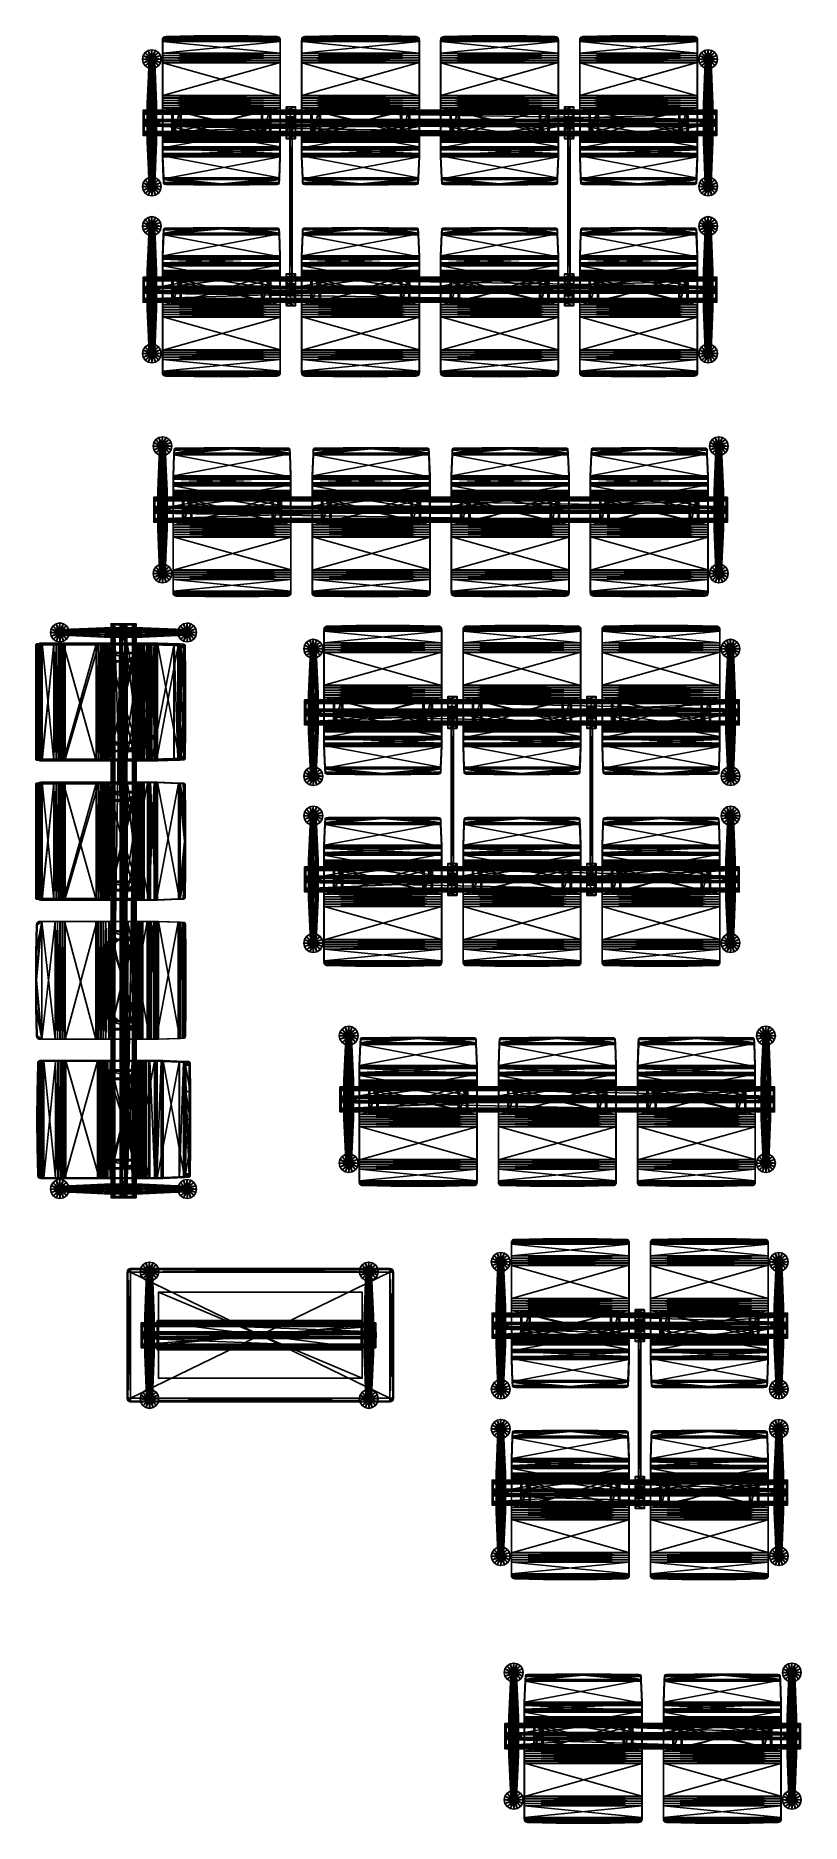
# Model space of a CAD drawing. Extents: x -0.75 to 2.5, y -6.86 to 0.72.
import ezdxf

# ---------------------------------------------------------------- set-up
doc = ezdxf.new("R2010")
doc.units = 0
for name, color, linetype in [('72OFGO2D01_GRAFIK', 1, 'CONTINUOUS'), ('72VIAH3D_ANY', 1, 'CONTINUOUS'), ('72VIAI3D_ANY', 1, 'CONTINUOUS')]:
    doc.layers.add(name, color=color, linetype=linetype)

# ---------------------------------------------------------------- blocks, each defined once
blk = doc.blocks.new('OB__000000')
at = {"layer": '72VIAI3D_ANY'}
mesh = blk.add_polyface(dxfattribs=at)
corners = [(0, -0.012232, 0.088465), (0, -0.014, 0.087732), (1.25, -0.014, 0.087732), (1.25, -0.012232, 0.088465), (0, -0.0115, 0.090233), (1.25, -0.0115, 0.090233), (0, -0.012232, 0.092001), (1.25, -0.012232, 0.092001), (0, -0.014, 0.092733), (1.25, -0.014, 0.092733), (0, -0.09208, 0.092733), (1.25, -0.09208, 0.092733), (0, -0.093848, 0.092001), (1.25, -0.093848, 0.092001), (0, -0.09458, 0.090233), (1.25, -0.09458, 0.090233), (0, -0.093848, 0.088465), (1.25, -0.093848, 0.088465), (0, -0.09208, 0.087732), (1.25, -0.09208, 0.087732), (0, -0.090384, 0.087732), (1.25, -0.090384, 0.087732), (0, -0.092152, 0.084671), (1.25, -0.092152, 0.084671), (0, -0.09042, 0.081671), (1.25, -0.09042, 0.081671), (0, -0.09542, 0.07301), (1.25, -0.09542, 0.07301), (0, -0.098884, 0.07301), (1.25, -0.098884, 0.07301), (0, -0.100652, 0.069948), (1.25, -0.100652, 0.069948), (0, -0.1015, 0.071417), (1.25, -0.1015, 0.071417), (0, -0.103018, 0.072582), (1.25, -0.103018, 0.072582), (0, -0.104915, 0.072332), (1.25, -0.104915, 0.072332), (0, -0.10608, 0.070814), (1.25, -0.10608, 0.070814), (0, -0.10583, 0.068916), (1.25, -0.10583, 0.068916), (0, -0.066856, 0.001165), (1.25, -0.066856, 0.001165), (0, -0.065338), (1.25, -0.065338), (0, -0.063441, 0.00025), (1.25, -0.063441, 0.00025), (0, -0.062276, 0.001768), (1.25, -0.062276, 0.001768), (0, -0.062526, 0.003666), (1.25, -0.062526, 0.003666), (0, -0.063374, 0.005135), (1.25, -0.063374, 0.005135), (0, -0.059838, 0.005135), (1.25, -0.059838, 0.005135), (0, -0.058106, 0.008133), (1.25, -0.058106, 0.008133), (0, -0.047973, 0.008133), (1.25, -0.047973, 0.008133), (0, -0.046241, 0.005135), (1.25, -0.046241, 0.005135), (0, -0.042707, 0.005135), (1.25, -0.042707, 0.005135), (0, -0.043554, 0.003666), (1.25, -0.043554, 0.003666), (0, -0.043803, 0.001768), (1.25, -0.043803, 0.001768), (0, -0.042639, 0.00025), (1.25, -0.042639, 0.00025), (0, -0.040742), (1.25, -0.040742), (0, -0.039224, 0.001165), (1.25, -0.039224, 0.001165), (0, -0.00025, 0.068916), (1.25, -0.00025, 0.068916), (0, 0, 0.070814), (1.25, 0, 0.070814), (0, -0.001165, 0.072332), (1.25, -0.001165, 0.072332), (0, -0.003062, 0.072582), (1.25, -0.003062, 0.072582), (0, -0.00458, 0.071417), (1.25, -0.00458, 0.071417), (0, -0.005428, 0.069948), (1.25, -0.005428, 0.069948), (0, -0.007196, 0.07301), (1.25, -0.007196, 0.07301), (0, -0.01066, 0.07301), (1.25, -0.01066, 0.07301), (0, -0.01566, 0.081671), (1.25, -0.01566, 0.081671), (0, -0.013928, 0.084671), (1.25, -0.013928, 0.084671), (0, -0.015696, 0.087732), (1.25, -0.015696, 0.087732)]
mesh.append_faces([[corners[k] for k in face] for face in [(2, 0, 1), (0, 2, 3), (3, 4, 0), (4, 3, 5), (5, 6, 4), (6, 5, 7), (7, 8, 6), (8, 7, 9), (9, 10, 8), (10, 9, 11), (11, 12, 10), (12, 11, 13), (13, 14, 12), (14, 13, 15), (15, 16, 14), (16, 15, 17), (17, 18, 16), (18, 17, 19), (19, 20, 18), (20, 19, 21), (21, 22, 20), (22, 21, 23), (23, 24, 22), (24, 23, 25), (25, 26, 24), (26, 25, 27), (27, 28, 26), (28, 27, 29), (29, 30, 28), (30, 29, 31), (31, 32, 30), (32, 31, 33), (33, 34, 32), (34, 33, 35), (35, 36, 34), (36, 35, 37), (37, 38, 36), (38, 37, 39), (39, 40, 38), (40, 39, 41), (41, 42, 40), (42, 41, 43), (43, 44, 42), (44, 43, 45), (45, 46, 44), (46, 45, 47), (47, 48, 46), (48, 47, 49), (49, 50, 48), (50, 49, 51), (51, 52, 50), (52, 51, 53), (53, 54, 52), (54, 53, 55), (55, 56, 54), (56, 55, 57), (57, 58, 56), (58, 57, 59), (59, 60, 58), (60, 59, 61), (61, 62, 60), (62, 61, 63), (63, 64, 62), (64, 63, 65), (65, 66, 64), (66, 65, 67), (67, 68, 66), (68, 67, 69), (69, 70, 68), (70, 69, 71), (71, 72, 70), (72, 71, 73), (73, 74, 72), (74, 73, 75), (75, 76, 74), (76, 75, 77), (77, 78, 76), (78, 77, 79), (79, 80, 78), (80, 79, 81), (81, 82, 80), (82, 81, 83), (83, 84, 82), (84, 83, 85), (85, 86, 84), (86, 85, 87), (87, 88, 86), (88, 87, 89), (89, 90, 88), (90, 89, 91), (91, 92, 90), (92, 91, 93), (93, 94, 92), (94, 93, 95), (1, 95, 2), (95, 1, 94)]], dxfattribs={"vtx0": -1, "color": 9})
blk = doc.blocks.new('OB__000001')
at = {"layer": '72VIAI3D_ANY', "xscale": 1.9472}
blk.add_blockref('OB__000000', (-0.291999, -0.30086, 0.2529), dxfattribs=at)
blk = doc.blocks.new('72VIAI3D__000002')
at = {"layer": '72VIAI3D_ANY'}
blk.add_blockref('OB__000001', (0, 0), dxfattribs=at)
blk = doc.blocks.new('OB__000003')
at = {"layer": '72VIAI3D_ANY'}
mesh = blk.add_polyface(dxfattribs=at)
corners = [(0, -0.014, 0.0927), (0, -0.0122, 0.092), (0.005, -0.0122, 0.092), (0.005, -0.014, 0.0927), (0, -0.0921, 0.0927), (0.005, -0.0921, 0.0927), (0, -0.0938, 0.092), (0.005, -0.0938, 0.092), (0, -0.1061, 0.0708), (0.005, -0.1061, 0.0708), (0, -0.1058, 0.0689), (0.005, -0.1058, 0.0689), (0, -0.0669, 0.0012), (0.005, -0.0669, 0.0012), (0, -0.0653), (0.005, -0.0653), (0, -0.0407), (0.005, -0.0407), (0, -0.0392, 0.0012), (0.005, -0.0392, 0.0012), (0, -0.0002, 0.0689), (0.005, -0.0002, 0.0689), (0, 0, 0.0708), (0.005, 0, 0.0708)]
mesh.append_faces([[corners[k] for k in face] for face in [(2, 0, 1), (0, 2, 3), (3, 4, 0), (4, 3, 5), (5, 6, 4), (6, 5, 7), (7, 8, 6), (8, 7, 9), (9, 10, 8), (10, 9, 11), (11, 12, 10), (12, 11, 13), (13, 14, 12), (14, 13, 15), (15, 16, 14), (16, 15, 17), (17, 18, 16), (18, 17, 19), (19, 20, 18), (20, 19, 21), (21, 22, 20), (22, 21, 23), (23, 1, 22), (1, 23, 2), (6, 0, 4), (18, 14, 16), (2, 5, 3), (13, 17, 15)]], dxfattribs={"vtx0": -1, "color": 9})
mesh.append_faces([[corners[k] for k in face] for face in [(0, 6, 1), (8, 1, 6), (1, 8, 22), (10, 22, 8), (22, 10, 20), (12, 20, 10), (20, 12, 18), (14, 18, 12), (5, 2, 7), (7, 23, 9), (23, 7, 2), (9, 21, 11), (21, 9, 23), (11, 19, 13), (19, 11, 21), (17, 13, 19)]], dxfattribs={"vtx0": -1, "vtx1": -1, "color": 9})
blk = doc.blocks.new('OB__000004')
at = {"layer": '72VIAI3D_ANY'}
blk.add_blockref('OB__000003', (-0.291999, -0.300861, 0.2529), dxfattribs=at)
blk = doc.blocks.new('72VIAI3D__000005')
at = {"layer": '72VIAI3D_ANY'}
blk.add_blockref('OB__000004', (0, 0), dxfattribs=at)
blk = doc.blocks.new('OB__000006')
at = {"layer": '72VIAI3D_ANY', "rotation": -180}
blk.add_blockref('OB__000003', (2.142, -0.406939, 0.2529), dxfattribs=at)
blk = doc.blocks.new('72VIAI3D__000007')
at = {"layer": '72VIAI3D_ANY'}
blk.add_blockref('OB__000006', (0, 0), dxfattribs=at)
blk = doc.blocks.new('72VIAI3D__000008')
at = {"layer": '72VIAI3D_ANY'}
for name in ['72VIAI3D__000002', '72VIAI3D__000005', '72VIAI3D__000007']:
    blk.add_blockref(name, (0, 0), dxfattribs=at)
blk = doc.blocks.new('OB__000009')
at = {"layer": '72VIAI3D_ANY'}
mesh = blk.add_polyface(dxfattribs=at)
corners = [(0.032, -0.0007, 0.0662), (0.0265, -0.0015, 0.0616), (0.032, 0, 0.06), (0.0296, -0.0013, 0.067), (0.0344, -0.0013, 0.067), (0.0375, -0.0015, 0.0616), (0.0225, -0.0055, 0.0661), (0.0271, -0.0038, 0.0697), (0.0369, -0.0038, 0.0697), (0.0415, -0.0055, 0.0661), (0.032, -0.0036, 0.0714), (0.0265, -0.0015), (0.0225, -0.0055), (0.021, -0.011, 0.024), (0.021, -0.011), (0.0225, -0.0165, 0.0267), (0.0415, -0.0165), (0.043, -0.011, 0.024), (0.043, -0.011), (0.0415, -0.0055), (0.0375, -0.0015), (0.032, 0), (0.0438, -0.0187, 0.0597), (0.0439, -0.0187, 0.0664), (0.0202, -0.0187, 0.0597), (0.0201, -0.0187, 0.0664), (0.0375, -0.0205), (0.032, -0.022), (0.0265, -0.0205), (0.0225, -0.0165)]
mesh.append_faces([[corners[k] for k in face] for face in [(1, 0, 3), (2, 4, 0), (3, 6, 1), (6, 3, 7), (8, 5, 9), (5, 8, 4), (6, 11, 1), (11, 6, 12), (12, 13, 14), (15, 14, 13), (16, 17, 18), (18, 9, 19), (5, 19, 9), (19, 5, 20), (20, 2, 21), (21, 1, 11), (19, 16, 18)]], dxfattribs={"vtx0": -1, "color": 9})
mesh.append_faces([[corners[k] for k in face] for face in [(0, 1, 2), (4, 2, 5), (24, 6, 25), (20, 16, 19), (16, 20, 26), (21, 26, 20), (26, 21, 27), (11, 27, 21), (12, 28, 11), (28, 12, 29)]], dxfattribs={"vtx0": -1, "vtx1": -1, "color": 9})
mesh.append_faces([[corners[k] for k in face] for face in [(9, 17, 22), (13, 6, 24)]], dxfattribs={"vtx0": -1, "vtx1": -1, "vtx2": -1, "color": 9})
mesh.append_faces([[corners[k] for k in face] for face in [(10, 3, 0), (10, 0, 4), (10, 7, 3), (10, 4, 8), (13, 12, 6), (9, 18, 17), (2, 20, 5), (1, 21, 2), (9, 22, 23)]], dxfattribs={"vtx0": -1, "vtx2": -1, "color": 9})
mesh.append_faces([[corners[k] for k in face] for face in [(14, 29, 12)]], dxfattribs={"vtx1": -1, "color": 9})
mesh = blk.add_polyface(dxfattribs=at)
corners = [(0.032, -0.2571, 0.1875), (0.0265, -0.0205, 0.0275), (0.0217, -0.2562, 0.1884), (0.032, -0.022, 0.0258), (0.0423, -0.2562, 0.1884), (0.0375, -0.0205, 0.0275), (0.0422, -0.2084, 0.2966), (0.0415, -0.0055, 0.0661), (0.052, -0.2104, 0.2933), (0.032, -0.2077, 0.2978), (0.0369, -0.0038, 0.0697), (0.0218, -0.2084, 0.2966), (0.032, -0.0036, 0.0714), (0.012, -0.2104, 0.2933), (0.0271, -0.0038, 0.0697), (0.012, -0.2001, 0.2699), (0.0225, -0.0055, 0.0661), (0.052, -0.254, 0.1914), (0.0442, -0.0402, 0.0514), (0.043, -0.011, 0.024), (0.052, -0.2506, 0.1963), (0.052, -0.2001, 0.2699), (0.021, -0.011, 0.024), (0.012, -0.2506, 0.1963), (0.012, -0.254, 0.1914), (0.0198, -0.0402, 0.0514), (0.0423, -0.2027, 0.2672), (0.052, -0.2062, 0.2741), (0.0217, -0.2076, 0.2706), (0.012, -0.2062, 0.2741), (0.0217, -0.2027, 0.2672), (0.032, -0.2036, 0.2664), (0.0423, -0.2076, 0.2706), (0.032, -0.2081, 0.2694), (0.032, -0.0382, 0.0561), (0.0217, -0.2483, 0.1993), (0.0257, -0.0387, 0.0548), (0.032, -0.2476, 0.2004), (0.0441, -0.0219, 0.0723), (0.032, -0.0262, 0.0697), (0.0382, -0.025, 0.0703), (0.0199, -0.0219, 0.0723), (0.0423, -0.2483, 0.1993), (0.0383, -0.0387, 0.0548), (0.0415, -0.0165, 0.0267), (0.0225, -0.0165, 0.0267)]
mesh.append_faces([[corners[k] for k in face] for face in [(1, 0, 3), (6, 7, 8), (36, 23, 25), (38, 26, 21), (30, 41, 15), (20, 43, 18)]], dxfattribs={"color": 9})
mesh.append_faces([[corners[k] for k in face] for face in [(9, 10, 6), (11, 12, 9), (26, 27, 21), (28, 15, 29), (15, 28, 30), (31, 32, 26), (30, 33, 31), (35, 34, 37), (26, 39, 31), (39, 26, 40), (39, 30, 31), (34, 42, 37), (45, 2, 1)]], dxfattribs={"vtx0": -1, "color": 9})
mesh.append_faces([[corners[k] for k in face] for face in [(17, 18, 19), (18, 17, 20), (7, 21, 8), (22, 23, 24), (23, 22, 25), (34, 35, 36), (5, 17, 44)]], dxfattribs={"vtx0": -1, "vtx1": -1, "color": 9})
mesh.append_faces([[corners[k] for k in face] for face in [(17, 5, 4), (2, 45, 24)]], dxfattribs={"vtx0": -1, "vtx1": -1, "vtx2": -1, "color": 9})
mesh.append_faces([[corners[k] for k in face] for face in [(15, 16, 13), (42, 34, 43)]], dxfattribs={"vtx0": -1, "vtx2": -1, "color": 9})
mesh.append_faces([[corners[k] for k in face] for face in [(3, 4, 5), (13, 14, 11), (19, 44, 17)]], dxfattribs={"vtx1": -1, "color": 9})
mesh.append_faces([[corners[k] for k in face] for face in [(23, 36, 35)]], dxfattribs={"vtx1": -1, "vtx2": -1, "color": 9})
mesh.append_faces([[corners[k] for k in face] for face in [(0, 1, 2), (4, 3, 0), (43, 20, 42), (45, 22, 24)]], dxfattribs={"vtx2": -1, "color": 9})
mesh = blk.add_polyface(dxfattribs=at)
corners = [(0.0415, -0.0055, 0.0661), (0.0422, -0.2084, 0.2966), (0.0369, -0.0038, 0.0697), (0.032, -0.2077, 0.2978), (0.032, -0.0036, 0.0714), (0.0218, -0.2084, 0.2966), (0.0271, -0.0038, 0.0697), (0.012, -0.2104, 0.2933), (0.0225, -0.0055, 0.0661), (0.012, -0.2001, 0.2699), (0.0199, -0.0219, 0.0723), (0.052, -0.2001, 0.2699), (0.0441, -0.0219, 0.0723), (0.038, -0.0287, 0.0534), (0.0438, -0.0218, 0.0537), (0.0439, -0.0273, 0.0499), (0.0379, -0.0246, 0.0562), (0.0261, -0.0246, 0.0562), (0.0201, -0.0273, 0.0499), (0.0202, -0.0218, 0.0537), (0.026, -0.0287, 0.0534), (0.02, -0.0339, 0.049), (0.0259, -0.0336, 0.0529), (0.0381, -0.0336, 0.0529), (0.044, -0.0339, 0.049), (0.0198, -0.0402, 0.0514), (0.0257, -0.0387, 0.0548), (0.0383, -0.0387, 0.0548), (0.0442, -0.0402, 0.0514), (0.0382, -0.025, 0.0703), (0.032, -0.0238, 0.0654), (0.032, -0.0262, 0.0697), (0.026, -0.0225, 0.0656), (0.0258, -0.025, 0.0703), (0.032, -0.0257, 0.0571), (0.0379, -0.0224, 0.0606), (0.032, -0.0237, 0.061), (0.032, -0.0293, 0.0546), (0.032, -0.0337, 0.0542), (0.032, -0.0382, 0.0561), (0.0423, -0.2027, 0.2672), (0.0217, -0.2027, 0.2672), (0.043, -0.011, 0.024), (0.021, -0.011, 0.024)]
mesh.append_faces([[corners[k] for k in face] for face in [(0, 1, 2), (6, 7, 8), (40, 12, 29), (10, 41, 33)]], dxfattribs={"color": 9})
mesh.append_faces([[corners[k] for k in face] for face in [(13, 14, 15), (14, 13, 16), (17, 18, 19), (18, 17, 20), (20, 21, 18), (21, 20, 22), (23, 15, 24), (15, 23, 13), (22, 25, 21), (25, 22, 26), (27, 24, 28), (24, 27, 23), (29, 30, 31), (31, 32, 33), (34, 35, 16), (17, 36, 34), (37, 16, 13), (16, 37, 34), (34, 20, 17), (20, 34, 37), (37, 22, 20), (22, 37, 38), (38, 13, 23), (13, 38, 37), (38, 26, 22), (26, 38, 39), (39, 23, 27), (23, 39, 38), (41, 31, 33)]], dxfattribs={"vtx0": -1, "color": 9})
mesh.append_faces([[corners[k] for k in face] for face in [(11, 0, 12), (25, 43, 21)]], dxfattribs={"vtx0": -1, "vtx1": -1, "color": 9})
mesh.append_faces([[corners[k] for k in face] for face in [(4, 5, 6)]], dxfattribs={"vtx0": -1, "vtx1": -1, "vtx2": -1, "color": 9})
mesh.append_faces([[corners[k] for k in face] for face in [(2, 3, 4), (8, 9, 10), (42, 28, 24)]], dxfattribs={"vtx0": -1, "vtx2": -1, "color": 9})
mesh = blk.add_polyface(dxfattribs=at)
corners = [(0.021, -0.011), (0.0225, -0.0165, 0.0267), (0.0225, -0.0165), (0.0265, -0.0205, 0.0275), (0.0265, -0.0205), (0.032, -0.022, 0.0258), (0.032, -0.022), (0.0375, -0.0205, 0.0275), (0.0375, -0.0205), (0.0415, -0.0165, 0.0267), (0.0415, -0.0165), (0.043, -0.011, 0.024), (0.038, -0.0225, 0.0656), (0.0441, -0.0219, 0.0723), (0.0439, -0.0187, 0.0664), (0.0382, -0.025, 0.0703), (0.0258, -0.025, 0.0703), (0.0201, -0.0187, 0.0664), (0.0199, -0.0219, 0.0723), (0.026, -0.0225, 0.0656), (0.0379, -0.0224, 0.0606), (0.0438, -0.0187, 0.0597), (0.0202, -0.0187, 0.0597), (0.0261, -0.0224, 0.0606), (0.0379, -0.0246, 0.0562), (0.0438, -0.0218, 0.0537), (0.0202, -0.0218, 0.0537), (0.0261, -0.0246, 0.0562), (0.032, -0.0238, 0.0654), (0.032, -0.0262, 0.0697), (0.032, -0.0237, 0.061), (0.032, -0.0257, 0.0571), (0.0415, -0.0055, 0.0661), (0.0439, -0.0273, 0.0499), (0.044, -0.0339, 0.049), (0.0225, -0.0055, 0.0661), (0.021, -0.011, 0.024), (0.0201, -0.0273, 0.0499), (0.02, -0.0339, 0.049), (0.0265, -0.0015)]
mesh.append_faces([[corners[k] for k in face] for face in [(0, 1, 2), (3, 2, 1), (2, 3, 4), (5, 4, 3), (4, 5, 6), (7, 6, 5), (6, 7, 8), (9, 8, 7), (8, 9, 10), (11, 10, 9), (12, 13, 14), (13, 12, 15), (16, 17, 18), (17, 16, 19), (20, 14, 21), (14, 20, 12), (19, 22, 17), (22, 19, 23), (24, 21, 25), (21, 24, 20), (23, 26, 22), (26, 23, 27), (28, 15, 12), (19, 29, 28), (30, 12, 20), (12, 30, 28), (28, 23, 19), (23, 28, 30), (20, 31, 30), (30, 27, 23)]], dxfattribs={"vtx0": -1, "color": 9})
mesh.append_faces([[corners[k] for k in face] for face in [(17, 35, 18), (26, 36, 22), (37, 36, 26), (38, 36, 37), (6, 39, 4)]], dxfattribs={"vtx0": -1, "vtx1": -1, "color": 9})
mesh.append_faces([[corners[k] for k in face] for face in [(32, 14, 13), (11, 25, 21), (11, 33, 25), (11, 34, 33)]], dxfattribs={"vtx0": -1, "vtx2": -1, "color": 9})
mesh = blk.add_polyface(dxfattribs=at)
corners = [(0.012, -0.2104, 0.2933), (0.0422, -0.2084, 0.2966), (0.052, -0.2104, 0.2933), (0.0218, -0.2084, 0.2966), (0.032, -0.2077, 0.2978), (0.052, -0.2277, 0.2935), (0.012, -0.2148, 0.2858), (0.052, -0.2148, 0.2858), (0.052, -0.2062, 0.2741), (0.052, -0.2001, 0.2699), (0.052, -0.2136, 0.2751), (0.052, -0.2206, 0.2727), (0.012, -0.2136, 0.2751), (0.012, -0.2062, 0.2741), (0.012, -0.2206, 0.2727), (0.012, -0.2001, 0.2699), (0.0217, -0.2228, 0.2651), (0.0217, -0.2185, 0.2695), (0.0423, -0.2132, 0.2714), (0.0423, -0.2185, 0.2695), (0.0217, -0.2132, 0.2714), (0.0423, -0.2076, 0.2706), (0.0217, -0.2076, 0.2706), (0.0423, -0.2027, 0.2672), (0.032, -0.2178, 0.2684), (0.0423, -0.2228, 0.2651), (0.032, -0.2218, 0.2643), (0.032, -0.2131, 0.27), (0.032, -0.2081, 0.2694), (0.032, -0.2036, 0.2664), (0.0217, -0.2027, 0.2672)]
mesh.append_faces([[corners[k] for k in face] for face in [(5, 6, 7), (14, 16, 17), (18, 11, 10), (11, 18, 19), (17, 12, 14), (12, 17, 20), (21, 10, 8), (10, 21, 18), (20, 13, 12), (13, 20, 22), (8, 23, 21), (24, 25, 19), (25, 24, 26), (26, 17, 16), (17, 26, 24), (27, 19, 18), (19, 27, 24), (24, 20, 17), (20, 24, 27), (28, 18, 21), (18, 28, 27), (27, 22, 20), (22, 27, 28), (21, 29, 28), (28, 30, 22), (6, 2, 7)]], dxfattribs={"vtx0": -1, "color": 9})
mesh.append_faces([[corners[k] for k in face] for face in [(8, 2, 9)]], dxfattribs={"vtx0": -1, "vtx1": -1, "color": 9})
mesh.append_faces([[corners[k] for k in face] for face in [(0, 1, 2), (1, 0, 3), (8, 7, 2), (7, 8, 10), (10, 5, 7), (5, 10, 11), (0, 12, 13), (12, 0, 6), (6, 14, 12), (2, 6, 0)]], dxfattribs={"vtx0": -1, "vtx2": -1, "color": 9})
mesh.append_faces([[corners[k] for k in face] for face in [(13, 15, 0)]], dxfattribs={"vtx1": -1, "vtx2": -1, "color": 9})
mesh.append_faces([[corners[k] for k in face] for face in [(3, 4, 1)]], dxfattribs={"vtx2": -1, "color": 9})
mesh = blk.add_polyface(dxfattribs=at)
corners = [(0.052, -0.269, 0.222), (0.012, -0.2277, 0.2935), (0.052, -0.2277, 0.2935), (0.012, -0.2148, 0.2858), (0.052, -0.2206, 0.2727), (0.052, -0.2258, 0.2674), (0.052, -0.2553, 0.2177), (0.012, -0.2206, 0.2727), (0.012, -0.2258, 0.2674), (0.012, -0.2553, 0.2177), (0.012, -0.269, 0.222), (0.0423, -0.2517, 0.2027), (0.052, -0.2506, 0.1963), (0.052, -0.2548, 0.2006), (0.0423, -0.2483, 0.1993), (0.0217, -0.2483, 0.1993), (0.012, -0.2548, 0.2006), (0.012, -0.2506, 0.1963), (0.0217, -0.2517, 0.2027), (0.0423, -0.2228, 0.2651), (0.0423, -0.2519, 0.2161), (0.0217, -0.2519, 0.2161), (0.0217, -0.2228, 0.2651), (0.0423, -0.2185, 0.2695), (0.032, -0.2506, 0.2034), (0.032, -0.2476, 0.2004), (0.032, -0.2522, 0.2072), (0.0423, -0.2535, 0.2069), (0.0217, -0.2535, 0.2069), (0.032, -0.2523, 0.2113), (0.0217, -0.2536, 0.2115), (0.032, -0.2507, 0.2155), (0.0423, -0.2536, 0.2115), (0.032, -0.2218, 0.2643)]
mesh.append_faces([[corners[k] for k in face] for face in [(0, 1, 2), (3, 2, 1), (11, 12, 13), (12, 11, 14), (16, 15, 18), (19, 6, 5), (6, 19, 20), (21, 8, 9), (8, 21, 22), (23, 5, 4), (5, 23, 19), (22, 7, 8), (24, 14, 11), (14, 24, 25), (25, 18, 15), (18, 25, 24), (26, 11, 27), (11, 26, 24), (24, 28, 18), (28, 24, 26), (27, 29, 26), (30, 26, 29), (31, 32, 20), (32, 31, 29), (29, 21, 30), (21, 29, 31), (33, 20, 19), (20, 33, 31), (31, 22, 21), (22, 31, 33)]], dxfattribs={"vtx0": -1, "color": 9})
mesh.append_faces([[corners[k] for k in face] for face in [(5, 0, 2), (0, 5, 6), (7, 3, 1), (1, 9, 8), (9, 1, 10), (15, 16, 17)]], dxfattribs={"vtx0": -1, "vtx2": -1, "color": 9})
mesh.append_faces([[corners[k] for k in face] for face in [(4, 5, 2), (8, 7, 1)]], dxfattribs={"vtx1": -1, "vtx2": -1, "color": 9})
mesh = blk.add_polyface(dxfattribs=at)
corners = [(0.0217, -0.2717, 0.1973), (0.012, -0.2611, 0.1963), (0.012, -0.2706, 0.2009), (0.0217, -0.263, 0.1931), (0.012, -0.254, 0.1914), (0.0217, -0.2562, 0.1884), (0.032, -0.2721, 0.1961), (0.032, -0.2637, 0.192), (0.032, -0.2571, 0.1875), (0.012, -0.2277, 0.2935), (0.052, -0.269, 0.222), (0.012, -0.269, 0.222), (0.012, -0.2506, 0.1963), (0.012, -0.2548, 0.2006), (0.012, -0.2571, 0.2061), (0.012, -0.281, 0.2025), (0.012, -0.2573, 0.2121), (0.0217, -0.2517, 0.2027), (0.0217, -0.2535, 0.2069), (0.0217, -0.2536, 0.2115), (0.012, -0.2553, 0.2177), (0.0217, -0.2519, 0.2161), (0.032, -0.2522, 0.2072), (0.052, -0.2702, 0.222), (0.012, -0.2702, 0.222), (0.052, -0.276, 0.232), (0.012, -0.276, 0.232), (0.0217, -0.281, 0.1989), (0.032, -0.281, 0.1975), (0, -0.286, 0.232), (0, -0.276, 0.232), (0, -0.2918, 0.222), (0.012, -0.271, 0.217), (0, -0.2702, 0.222), (0.012, -0.291, 0.217)]
mesh.append_faces([[corners[k] for k in face] for face in [(32, 24, 33)]], dxfattribs={"color": 9})
mesh.append_faces([[corners[k] for k in face] for face in [(0, 1, 2), (6, 3, 0), (9, 10, 11), (17, 14, 13), (14, 17, 18), (18, 16, 14), (16, 18, 19), (19, 20, 16), (20, 19, 21), (22, 19, 18), (11, 23, 24), (2, 27, 0), (27, 2, 15), (28, 0, 27), (26, 29, 30), (31, 32, 33), (32, 11, 24), (33, 26, 30), (30, 31, 33)]], dxfattribs={"vtx0": -1, "color": 9})
mesh.append_faces([[corners[k] for k in face] for face in [(20, 32, 16), (34, 15, 32)]], dxfattribs={"vtx0": -1, "vtx1": -1, "color": 9})
mesh.append_faces([[corners[k] for k in face] for face in [(32, 20, 11), (15, 16, 32)]], dxfattribs={"vtx0": -1, "vtx1": -1, "vtx2": -1, "color": 9})
mesh.append_faces([[corners[k] for k in face] for face in [(1, 0, 3), (3, 4, 1), (4, 3, 5), (3, 6, 7), (7, 5, 3), (5, 7, 8), (12, 1, 4), (1, 12, 13), (13, 2, 1), (2, 13, 14), (14, 15, 2), (15, 14, 16), (24, 25, 26), (26, 33, 24)]], dxfattribs={"vtx0": -1, "vtx2": -1, "color": 9})
mesh = blk.add_polyface(dxfattribs=at)
corners = [(0.012, -0.276, 0.232), (0.052, -0.286, 0.232), (0.012, -0.286, 0.232), (0.012, -0.2914, 0.2009), (0.0217, -0.299, 0.1931), (0.0217, -0.2903, 0.1973), (0.012, -0.3009, 0.1963), (0.0217, -0.3058, 0.1884), (0.012, -0.308, 0.1914), (0.032, -0.2983, 0.192), (0.032, -0.2899, 0.1961), (0.0423, -0.299, 0.1931), (0.032, -0.3049, 0.1875), (0.012, -0.3072, 0.2006), (0.012, -0.3114, 0.1963), (0.012, -0.3049, 0.2061), (0.012, -0.3047, 0.2121), (0.012, -0.281, 0.2025), (0.0217, -0.3085, 0.2069), (0.0217, -0.3103, 0.2027), (0.0217, -0.3084, 0.2115), (0.0217, -0.3101, 0.2161), (0.012, -0.3067, 0.2177), (0.032, -0.3097, 0.2113), (0.012, -0.2918, 0.222), (0.052, -0.293, 0.222), (0.012, -0.293, 0.222), (0.052, -0.2918, 0.222), (0.0217, -0.281, 0.1989), (0.032, -0.281, 0.1975), (0, -0.286, 0.232), (0.012, -0.271, 0.217), (0, -0.2918, 0.222), (0.012, -0.291, 0.217), (0, -0.276, 0.232)]
mesh.append_faces([[corners[k] for k in face] for face in [(24, 33, 32)]], dxfattribs={"color": 9})
mesh.append_faces([[corners[k] for k in face] for face in [(3, 4, 5), (5, 9, 10), (13, 18, 19), (18, 13, 15), (15, 20, 18), (20, 15, 16), (16, 21, 20), (21, 16, 22), (23, 18, 20), (24, 25, 26), (5, 17, 3), (17, 5, 28), (10, 28, 5), (28, 10, 29), (31, 32, 33), (26, 33, 24), (32, 34, 30), (30, 24, 32)]], dxfattribs={"vtx0": -1, "color": 9})
mesh.append_faces([[corners[k] for k in face] for face in [(30, 0, 2), (16, 26, 22)]], dxfattribs={"vtx0": -1, "vtx1": -1, "color": 9})
mesh.append_faces([[corners[k] for k in face] for face in [(16, 17, 33), (26, 16, 33)]], dxfattribs={"vtx0": -1, "vtx1": -1, "vtx2": -1, "color": 9})
mesh.append_faces([[corners[k] for k in face] for face in [(0, 1, 2), (4, 3, 6), (6, 7, 4), (7, 6, 8), (9, 5, 4), (11, 10, 9), (4, 12, 9), (12, 4, 7), (8, 13, 14), (13, 8, 6), (6, 15, 13), (15, 6, 3), (3, 16, 15), (16, 3, 17), (2, 27, 24), (24, 30, 2)]], dxfattribs={"vtx0": -1, "vtx2": -1, "color": 9})
mesh = blk.add_polyface(dxfattribs=at)
corners = [(0.0423, -0.263, 0.1931), (0.052, -0.2706, 0.2009), (0.052, -0.2611, 0.1963), (0.0423, -0.2717, 0.1973), (0.052, -0.281, 0.2025), (0.0423, -0.281, 0.1989), (0.0423, -0.2562, 0.1884), (0.052, -0.254, 0.1914), (0.032, -0.2637, 0.192), (0.032, -0.2721, 0.1961), (0.032, -0.281, 0.1975), (0.032, -0.2571, 0.1875), (0.052, -0.286, 0.232), (0.012, -0.276, 0.232), (0.052, -0.276, 0.232), (0.052, -0.2548, 0.2006), (0.052, -0.2506, 0.1963), (0.052, -0.2571, 0.2061), (0.052, -0.2573, 0.2121), (0.0423, -0.2535, 0.2069), (0.0423, -0.2517, 0.2027), (0.0423, -0.2536, 0.2115), (0.0423, -0.2519, 0.2161), (0.052, -0.2553, 0.2177), (0.032, -0.2523, 0.2113), (0.052, -0.2702, 0.222), (0.012, -0.269, 0.222), (0.052, -0.269, 0.222), (0.064, -0.276, 0.232), (0.052, -0.291, 0.217), (0.064, -0.2702, 0.222), (0.052, -0.271, 0.217), (0.012, -0.2702, 0.222), (0.064, -0.286, 0.232), (0.0217, -0.2717, 0.1973)]
mesh.append_faces([[corners[k] for k in face] for face in [(25, 31, 30)]], dxfattribs={"color": 9})
mesh.append_faces([[corners[k] for k in face] for face in [(1, 0, 3), (3, 4, 1), (4, 3, 5), (3, 8, 9), (9, 5, 3), (5, 9, 10), (19, 15, 17), (15, 19, 20), (21, 17, 18), (17, 21, 19), (22, 18, 23), (18, 22, 21), (24, 19, 21), (25, 26, 27), (29, 30, 31), (27, 31, 25), (28, 25, 30), (30, 33, 28), (34, 10, 9)]], dxfattribs={"vtx0": -1, "color": 9})
mesh.append_faces([[corners[k] for k in face] for face in [(28, 12, 14)]], dxfattribs={"vtx0": -1, "vtx1": -1, "color": 9})
mesh.append_faces([[corners[k] for k in face] for face in [(23, 31, 27), (4, 31, 18)]], dxfattribs={"vtx0": -1, "vtx1": -1, "vtx2": -1, "color": 9})
mesh.append_faces([[corners[k] for k in face] for face in [(0, 1, 2), (6, 2, 7), (2, 6, 0), (8, 3, 0), (11, 0, 6), (0, 11, 8), (12, 13, 14), (7, 15, 16), (15, 7, 2), (2, 17, 15), (17, 2, 1), (1, 18, 17), (18, 1, 4), (31, 23, 18), (14, 32, 25), (25, 28, 14)]], dxfattribs={"vtx0": -1, "vtx2": -1, "color": 9})
mesh = blk.add_polyface(dxfattribs=at)
corners = [(0.052, -0.3009, 0.1963), (0.0423, -0.2903, 0.1973), (0.0423, -0.299, 0.1931), (0.052, -0.2914, 0.2009), (0.0423, -0.281, 0.1989), (0.052, -0.281, 0.2025), (0.052, -0.308, 0.1914), (0.0423, -0.3058, 0.1884), (0.032, -0.2899, 0.1961), (0.032, -0.281, 0.1975), (0.032, -0.2983, 0.192), (0.032, -0.3049, 0.1875), (0.052, -0.3343, 0.2935), (0.012, -0.293, 0.222), (0.052, -0.293, 0.222), (0.052, -0.3114, 0.1963), (0.052, -0.3072, 0.2006), (0.052, -0.3049, 0.2061), (0.052, -0.3047, 0.2121), (0.0423, -0.3103, 0.2027), (0.0423, -0.3085, 0.2069), (0.0423, -0.3084, 0.2115), (0.052, -0.3067, 0.2177), (0.0423, -0.3101, 0.2161), (0.032, -0.3098, 0.2072), (0.032, -0.3097, 0.2113), (0.012, -0.2918, 0.222), (0.052, -0.2918, 0.222), (0.052, -0.286, 0.232), (0.064, -0.276, 0.232), (0.064, -0.286, 0.232), (0.064, -0.2702, 0.222), (0.052, -0.291, 0.217), (0.064, -0.2918, 0.222), (0.052, -0.271, 0.217), (0.012, -0.286, 0.232)]
mesh.append_faces([[corners[k] for k in face] for face in [(32, 27, 33)]], dxfattribs={"color": 9})
mesh.append_faces([[corners[k] for k in face] for face in [(1, 0, 3), (3, 4, 1), (4, 3, 5), (8, 2, 1), (1, 9, 8), (9, 1, 4), (12, 13, 14), (17, 19, 20), (19, 17, 16), (18, 20, 21), (20, 18, 17), (22, 21, 23), (21, 22, 18), (21, 24, 25), (24, 21, 20), (14, 26, 27), (28, 29, 30), (31, 32, 33), (32, 14, 27), (30, 31, 33), (33, 28, 30)]], dxfattribs={"vtx0": -1, "color": 9})
mesh.append_faces([[corners[k] for k in face] for face in [(22, 32, 18)]], dxfattribs={"vtx0": -1, "vtx1": -1, "color": 9})
mesh.append_faces([[corners[k] for k in face] for face in [(32, 22, 14), (5, 18, 32)]], dxfattribs={"vtx0": -1, "vtx1": -1, "vtx2": -1, "color": 9})
mesh.append_faces([[corners[k] for k in face] for face in [(0, 1, 2), (6, 2, 7), (2, 6, 0), (7, 10, 11), (10, 7, 2), (15, 0, 6), (0, 15, 16), (16, 3, 0), (3, 16, 17), (17, 5, 3), (5, 17, 18), (5, 32, 34), (27, 35, 28), (28, 33, 27)]], dxfattribs={"vtx0": -1, "vtx2": -1, "color": 9})
mesh = blk.add_polyface(dxfattribs=at)
corners = [(0.012, -0.293, 0.222), (0.052, -0.3343, 0.2935), (0.012, -0.3343, 0.2935), (0.052, -0.3472, 0.2858), (0.052, -0.3414, 0.2727), (0.052, -0.3362, 0.2674), (0.052, -0.3067, 0.2177), (0.052, -0.293, 0.222), (0.012, -0.3414, 0.2727), (0.012, -0.3362, 0.2674), (0.012, -0.3067, 0.2177), (0.052, -0.3072, 0.2006), (0.0423, -0.3137, 0.1993), (0.0423, -0.3103, 0.2027), (0.052, -0.3114, 0.1963), (0.012, -0.3114, 0.1963), (0.0217, -0.3103, 0.2027), (0.0217, -0.3137, 0.1993), (0.012, -0.3072, 0.2006), (0.0423, -0.3101, 0.2161), (0.0423, -0.3392, 0.2651), (0.0217, -0.3392, 0.2651), (0.0217, -0.3101, 0.2161), (0.0217, -0.3435, 0.2695), (0.032, -0.3144, 0.2004), (0.032, -0.3114, 0.2034), (0.0423, -0.3085, 0.2069), (0.032, -0.3098, 0.2072), (0.0217, -0.3085, 0.2069), (0.032, -0.3097, 0.2113), (0.032, -0.3113, 0.2155), (0.0423, -0.3084, 0.2115), (0.0217, -0.3084, 0.2115), (0.032, -0.3402, 0.2643), (0.0423, -0.3435, 0.2695), (0.032, -0.3442, 0.2684)]
mesh.append_faces([[corners[k] for k in face] for face in [(0, 1, 2), (3, 2, 1), (11, 12, 13), (16, 15, 18), (5, 19, 20), (19, 5, 6), (10, 21, 22), (21, 10, 9), (20, 4, 5), (9, 23, 21), (23, 9, 8), (13, 24, 25), (24, 13, 12), (17, 25, 24), (25, 17, 16), (26, 25, 27), (25, 26, 13), (16, 27, 25), (27, 16, 28), (28, 29, 27), (19, 29, 30), (29, 19, 31), (32, 30, 29), (30, 32, 22), (20, 30, 33), (30, 20, 19), (22, 33, 30), (33, 22, 21), (33, 34, 20), (21, 35, 33)]], dxfattribs={"vtx0": -1, "color": 9})
mesh.append_faces([[corners[k] for k in face] for face in [(4, 3, 1), (1, 6, 5), (6, 1, 7), (9, 0, 2), (0, 9, 10), (12, 11, 14), (15, 16, 17)]], dxfattribs={"vtx0": -1, "vtx2": -1, "color": 9})
mesh.append_faces([[corners[k] for k in face] for face in [(5, 4, 1), (8, 9, 2)]], dxfattribs={"vtx1": -1, "vtx2": -1, "color": 9})
mesh = blk.add_polyface(dxfattribs=at)
corners = [(0.0217, -0.3058, 0.1884), (0.032, -0.54, 0.0258), (0.032, -0.3049, 0.1875), (0.0265, -0.5415, 0.0275), (0.0375, -0.5415, 0.0275), (0.0423, -0.3058, 0.1884), (0.052, -0.3516, 0.2933), (0.0369, -0.5582, 0.0697), (0.0422, -0.3536, 0.2966), (0.032, -0.5584, 0.0714), (0.032, -0.3543, 0.2978), (0.0271, -0.5582, 0.0697), (0.0218, -0.3536, 0.2966), (0.0225, -0.5565, 0.0661), (0.012, -0.3516, 0.2933), (0.0199, -0.5401, 0.0723), (0.012, -0.3619, 0.2699), (0.043, -0.551, 0.024), (0.052, -0.3114, 0.1963), (0.052, -0.308, 0.1914), (0.0442, -0.5218, 0.0514), (0.0441, -0.5401, 0.0723), (0.052, -0.3619, 0.2699), (0.012, -0.308, 0.1914), (0.0198, -0.5218, 0.0514), (0.021, -0.551, 0.024), (0.012, -0.3114, 0.1963), (0.0423, -0.3544, 0.2706), (0.0423, -0.3593, 0.2672), (0.052, -0.3558, 0.2741), (0.0217, -0.3593, 0.2672), (0.012, -0.3558, 0.2741), (0.032, -0.3584, 0.2664), (0.0217, -0.3544, 0.2706), (0.0257, -0.5233, 0.0548), (0.032, -0.3144, 0.2004), (0.032, -0.5238, 0.0561), (0.0217, -0.3137, 0.1993), (0.0382, -0.537, 0.0703), (0.032, -0.5358, 0.0697), (0.0258, -0.537, 0.0703), (0.0383, -0.5233, 0.0548), (0.0423, -0.3137, 0.1993), (0.0415, -0.5455, 0.0267), (0.0225, -0.5455, 0.0267)]
mesh.append_faces([[corners[k] for k in face] for face in [(4, 2, 1), (12, 13, 14), (24, 37, 34), (38, 22, 28), (16, 40, 30), (40, 16, 15), (42, 20, 41)]], dxfattribs={"color": 9})
mesh.append_faces([[corners[k] for k in face] for face in [(8, 9, 10), (10, 11, 12), (22, 27, 28), (27, 22, 29), (30, 31, 16), (32, 33, 30), (34, 35, 36), (35, 34, 37), (32, 38, 28), (38, 32, 39), (40, 32, 30), (32, 40, 39), (35, 41, 36), (41, 35, 42), (43, 5, 4)]], dxfattribs={"vtx0": -1, "color": 9})
mesh.append_faces([[corners[k] for k in face] for face in [(17, 18, 19), (18, 17, 20), (21, 6, 22), (23, 24, 25), (24, 23, 26), (3, 23, 44)]], dxfattribs={"vtx0": -1, "vtx1": -1, "color": 9})
mesh.append_faces([[corners[k] for k in face] for face in [(5, 43, 19), (23, 3, 0)]], dxfattribs={"vtx0": -1, "vtx1": -1, "vtx2": -1, "color": 9})
mesh.append_faces([[corners[k] for k in face] for face in [(14, 15, 16)]], dxfattribs={"vtx0": -1, "vtx2": -1, "color": 9})
mesh.append_faces([[corners[k] for k in face] for face in [(1, 0, 3), (6, 7, 8), (20, 42, 18), (25, 44, 23)]], dxfattribs={"vtx1": -1, "color": 9})
mesh.append_faces([[corners[k] for k in face] for face in [(0, 1, 2), (2, 4, 5), (37, 24, 26), (43, 17, 19)]], dxfattribs={"vtx2": -1, "color": 9})
mesh = blk.add_polyface(dxfattribs=at)
corners = [(0.052, -0.3516, 0.2933), (0.0218, -0.3536, 0.2966), (0.012, -0.3516, 0.2933), (0.0422, -0.3536, 0.2966), (0.032, -0.3543, 0.2978), (0.012, -0.3343, 0.2935), (0.052, -0.3472, 0.2858), (0.012, -0.3472, 0.2858), (0.052, -0.3558, 0.2741), (0.052, -0.3619, 0.2699), (0.052, -0.3484, 0.2751), (0.052, -0.3414, 0.2727), (0.012, -0.3558, 0.2741), (0.012, -0.3484, 0.2751), (0.012, -0.3414, 0.2727), (0.012, -0.3619, 0.2699), (0.0423, -0.3392, 0.2651), (0.0423, -0.3435, 0.2695), (0.0423, -0.3488, 0.2714), (0.0217, -0.3488, 0.2714), (0.0217, -0.3435, 0.2695), (0.0423, -0.3544, 0.2706), (0.0217, -0.3544, 0.2706), (0.0217, -0.3593, 0.2672), (0.032, -0.3402, 0.2643), (0.032, -0.3442, 0.2684), (0.0217, -0.3392, 0.2651), (0.032, -0.3489, 0.27), (0.032, -0.3539, 0.2694), (0.0423, -0.3593, 0.2672), (0.032, -0.3584, 0.2664)]
mesh.append_faces([[corners[k] for k in face] for face in [(5, 6, 7), (11, 16, 17), (10, 17, 18), (17, 10, 11), (14, 19, 20), (19, 14, 13), (8, 18, 21), (18, 8, 10), (13, 22, 19), (22, 13, 12), (12, 23, 22), (17, 24, 25), (25, 26, 20), (18, 25, 27), (25, 18, 17), (20, 27, 25), (27, 20, 19), (21, 27, 28), (27, 21, 18), (19, 28, 27), (28, 19, 22), (29, 28, 30), (28, 29, 21), (22, 30, 28), (6, 2, 7)]], dxfattribs={"vtx0": -1, "color": 9})
mesh.append_faces([[corners[k] for k in face] for face in [(0, 1, 2), (1, 0, 3), (0, 8, 9), (0, 10, 8), (10, 0, 6), (6, 11, 10), (12, 7, 2), (7, 12, 13), (13, 5, 7), (5, 13, 14), (2, 6, 0)]], dxfattribs={"vtx0": -1, "vtx2": -1, "color": 9})
mesh.append_faces([[corners[k] for k in face] for face in [(4, 1, 3)]], dxfattribs={"vtx1": -1, "color": 9})
mesh.append_faces([[corners[k] for k in face] for face in [(15, 12, 2)]], dxfattribs={"vtx1": -1, "vtx2": -1, "color": 9})
mesh = blk.add_polyface(dxfattribs=at)
corners = [(0.0369, -0.5582, 0.0697), (0.052, -0.3516, 0.2933), (0.0415, -0.5565, 0.0661), (0.032, -0.5584, 0.0714), (0.0422, -0.3536, 0.2966), (0.0271, -0.5582, 0.0697), (0.032, -0.3543, 0.2978), (0.0225, -0.5565, 0.0661), (0.0218, -0.3536, 0.2966), (0.0199, -0.5401, 0.0723), (0.012, -0.3516, 0.2933), (0.0441, -0.5401, 0.0723), (0.0439, -0.5347, 0.0499), (0.0379, -0.5374, 0.0562), (0.038, -0.5333, 0.0534), (0.0438, -0.5402, 0.0537), (0.0202, -0.5402, 0.0537), (0.026, -0.5333, 0.0534), (0.0261, -0.5374, 0.0562), (0.0201, -0.5347, 0.0499), (0.0259, -0.5284, 0.0529), (0.02, -0.5281, 0.049), (0.044, -0.5281, 0.049), (0.0381, -0.5284, 0.0529), (0.0257, -0.5233, 0.0548), (0.0198, -0.5218, 0.0514), (0.0442, -0.5218, 0.0514), (0.0383, -0.5233, 0.0548), (0.038, -0.5395, 0.0656), (0.032, -0.5358, 0.0697), (0.032, -0.5382, 0.0654), (0.0382, -0.537, 0.0703), (0.0258, -0.537, 0.0703), (0.032, -0.5383, 0.061), (0.032, -0.5363, 0.0571), (0.0261, -0.5396, 0.0606), (0.032, -0.5327, 0.0546), (0.032, -0.5283, 0.0542), (0.032, -0.5238, 0.0561), (0.052, -0.3619, 0.2699), (0.043, -0.551, 0.024), (0.021, -0.551, 0.024)]
mesh.append_faces([[corners[k] for k in face] for face in [(0, 1, 2), (7, 8, 5), (39, 31, 11)]], dxfattribs={"color": 9})
mesh.append_faces([[corners[k] for k in face] for face in [(12, 13, 14), (13, 12, 15), (16, 17, 18), (17, 16, 19), (19, 20, 17), (20, 19, 21), (22, 14, 23), (14, 22, 12), (21, 24, 20), (24, 21, 25), (26, 23, 27), (23, 26, 22), (28, 29, 30), (29, 28, 31), (32, 30, 29), (13, 33, 34), (34, 35, 18), (14, 34, 36), (34, 14, 13), (18, 36, 34), (36, 18, 17), (17, 37, 36), (37, 17, 20), (23, 36, 37), (36, 23, 14), (20, 38, 37), (38, 20, 24), (27, 37, 38), (37, 27, 23)]], dxfattribs={"vtx0": -1, "color": 9})
mesh.append_faces([[corners[k] for k in face] for face in [(1, 11, 2), (26, 40, 22)]], dxfattribs={"vtx0": -1, "vtx1": -1, "color": 9})
mesh.append_faces([[corners[k] for k in face] for face in [(3, 4, 0)]], dxfattribs={"vtx0": -1, "vtx1": -1, "vtx2": -1, "color": 9})
mesh.append_faces([[corners[k] for k in face] for face in [(5, 6, 3), (9, 10, 7), (41, 25, 21)]], dxfattribs={"vtx0": -1, "vtx2": -1, "color": 9})
mesh = blk.add_polyface(dxfattribs=at)
corners = [(0.021, -0.551, 0.024), (0.0225, -0.5455), (0.0225, -0.5455, 0.0267), (0.0265, -0.5415), (0.0265, -0.5415, 0.0275), (0.032, -0.54), (0.032, -0.54, 0.0258), (0.0375, -0.5415), (0.0375, -0.5415, 0.0275), (0.0415, -0.5455), (0.0415, -0.5455, 0.0267), (0.043, -0.551), (0.0439, -0.5433, 0.0664), (0.0382, -0.537, 0.0703), (0.038, -0.5395, 0.0656), (0.0441, -0.5401, 0.0723), (0.0199, -0.5401, 0.0723), (0.026, -0.5395, 0.0656), (0.0258, -0.537, 0.0703), (0.0201, -0.5433, 0.0664), (0.0438, -0.5433, 0.0597), (0.0379, -0.5396, 0.0606), (0.0261, -0.5396, 0.0606), (0.0202, -0.5433, 0.0597), (0.0438, -0.5402, 0.0537), (0.0379, -0.5374, 0.0562), (0.0261, -0.5374, 0.0562), (0.0202, -0.5402, 0.0537), (0.032, -0.5382, 0.0654), (0.032, -0.5383, 0.061), (0.032, -0.5363, 0.0571), (0.0415, -0.5565, 0.0661), (0.043, -0.551, 0.024), (0.0439, -0.5347, 0.0499), (0.044, -0.5281, 0.049), (0.0225, -0.5565, 0.0661), (0.0201, -0.5347, 0.0499), (0.02, -0.5281, 0.049), (0.0375, -0.5605)]
mesh.append_faces([[corners[k] for k in face] for face in [(0, 1, 2), (2, 3, 4), (3, 2, 1), (4, 5, 6), (5, 4, 3), (6, 7, 8), (7, 6, 5), (8, 9, 10), (9, 8, 7), (11, 10, 9), (12, 13, 14), (13, 12, 15), (16, 17, 18), (17, 16, 19), (20, 14, 21), (14, 20, 12), (19, 22, 17), (22, 19, 23), (24, 21, 25), (21, 24, 20), (23, 26, 22), (26, 23, 27), (28, 18, 17), (21, 28, 29), (28, 21, 14), (17, 29, 28), (29, 17, 22), (29, 25, 21), (22, 30, 29)]], dxfattribs={"vtx0": -1, "color": 9})
mesh.append_faces([[corners[k] for k in face] for face in [(12, 31, 15), (24, 32, 20), (33, 32, 24), (34, 32, 33), (5, 38, 7)]], dxfattribs={"vtx0": -1, "vtx1": -1, "color": 9})
mesh.append_faces([[corners[k] for k in face] for face in [(35, 19, 16), (35, 23, 19), (0, 27, 23), (0, 36, 27), (0, 37, 36)]], dxfattribs={"vtx0": -1, "vtx2": -1, "color": 9})
mesh = blk.add_polyface(dxfattribs=at)
corners = [(0.032, -0.562, 0.06), (0.0296, -0.5607, 0.067), (0.032, -0.5613, 0.0662), (0.0265, -0.5605, 0.0616), (0.0375, -0.5605, 0.0616), (0.0344, -0.5607, 0.067), (0.0271, -0.5582, 0.0697), (0.0225, -0.5565, 0.0661), (0.0415, -0.5565, 0.0661), (0.0369, -0.5582, 0.0697), (0.032, -0.5584, 0.0714), (0.0225, -0.5565), (0.0265, -0.5605), (0.021, -0.551), (0.021, -0.551, 0.024), (0.0225, -0.5455), (0.0415, -0.5455, 0.0267), (0.043, -0.551), (0.043, -0.551, 0.024), (0.0415, -0.5565), (0.0375, -0.5605), (0.032, -0.562), (0.0438, -0.5433, 0.0597), (0.0439, -0.5433, 0.0664), (0.0202, -0.5433, 0.0597), (0.0415, -0.5455), (0.0375, -0.5415), (0.032, -0.54), (0.0265, -0.5415)]
mesh.append_faces([[corners[k] for k in face] for face in [(0, 1, 2), (4, 2, 5), (3, 6, 1), (6, 3, 7), (8, 5, 9), (5, 8, 4), (3, 11, 7), (11, 3, 12), (13, 7, 11), (15, 14, 13), (16, 17, 18), (19, 18, 17), (8, 20, 4), (20, 8, 19), (21, 4, 20), (12, 0, 21), (25, 19, 17)]], dxfattribs={"vtx0": -1, "color": 9})
mesh.append_faces([[corners[k] for k in face] for face in [(1, 0, 3), (2, 4, 0), (1, 10, 2), (2, 10, 5), (6, 10, 1), (5, 10, 9), (22, 8, 23), (19, 26, 20), (26, 19, 25), (20, 27, 21), (21, 28, 12), (28, 21, 27), (12, 15, 11), (15, 12, 28)]], dxfattribs={"vtx0": -1, "vtx1": -1, "color": 9})
mesh.append_faces([[corners[k] for k in face] for face in [(18, 8, 22), (7, 14, 24)]], dxfattribs={"vtx0": -1, "vtx1": -1, "vtx2": -1, "color": 9})
mesh.append_faces([[corners[k] for k in face] for face in [(7, 13, 14), (18, 19, 8), (4, 21, 0), (0, 12, 3)]], dxfattribs={"vtx0": -1, "vtx2": -1, "color": 9})
mesh.append_faces([[corners[k] for k in face] for face in [(15, 13, 11)]], dxfattribs={"vtx2": -1, "color": 9})
blk = doc.blocks.new('OB__000010')
at = {"layer": '72VIAI3D_ANY'}
blk.add_blockref('OB__000009', (-0.287001, -0.0729, 0.029), dxfattribs=at)
blk = doc.blocks.new('72VIAI3D__000011')
at = {"layer": '72VIAI3D_ANY'}
blk.add_blockref('OB__000010', (0, 0), dxfattribs=at)
blk = doc.blocks.new('OB__000012')
at = {"layer": '72VIAI3D_ANY'}
mesh = blk.add_polyface(dxfattribs=at)
corners = [(0.0247, -0.003), (0.04, 0), (0.04, -0.04), (0.0247, -0.003, 0.006), (0.04, 0, 0.006), (0.0362, -0.0308, 0.018), (0.04, -0.03, 0.018), (0.0381, -0.0354, 0.026), (0.04, -0.035, 0.026), (0.04, -0.03, 0.026), (0.0362, -0.0308, 0.026), (0.0117, -0.0117), (0.0117, -0.0117, 0.006), (0.0329, -0.0329, 0.018), (0.0365, -0.0365, 0.026), (0.0329, -0.0329, 0.026), (0.003, -0.0247), (0.003, -0.0247, 0.006), (0.0308, -0.0362, 0.018), (0.0354, -0.0381, 0.026), (0.0308, -0.0362, 0.026), (0, -0.04), (0, -0.04, 0.006), (0.03, -0.04, 0.018), (0.035, -0.04, 0.026), (0.03, -0.04, 0.026), (0.04, -0.035, 0.029), (0.0381, -0.0354, 0.029), (0.0365, -0.0365, 0.029), (0.0354, -0.0381, 0.029), (0.035, -0.04, 0.029)]
mesh.append_faces([[corners[k] for k in face] for face in [(0, 1, 2), (7, 8, 9), (9, 10, 7), (11, 0, 2), (14, 7, 10), (10, 15, 14), (16, 11, 2), (19, 14, 15), (15, 20, 19), (21, 16, 2), (24, 19, 20), (20, 25, 24)]], dxfattribs={"vtx1": -1, "vtx2": -1, "color": 159})
mesh.append_faces([[corners[k] for k in face] for face in [(3, 4, 1), (1, 0, 3), (5, 6, 4), (4, 3, 5), (12, 3, 0), (0, 11, 12), (13, 5, 3), (3, 12, 13), (17, 12, 11), (11, 16, 17), (18, 13, 12), (12, 17, 18), (22, 17, 16), (16, 21, 22), (23, 18, 17), (17, 22, 23), (9, 6, 5), (5, 10, 9), (10, 5, 13), (13, 15, 10), (15, 13, 18), (18, 20, 15), (20, 18, 23), (23, 25, 20), (26, 8, 7), (7, 27, 26), (27, 7, 14), (14, 28, 27), (28, 14, 19), (19, 29, 28), (29, 19, 24), (24, 30, 29)]], dxfattribs={"vtx2": -1, "color": 159})
mesh = blk.add_polyface(dxfattribs=at)
corners = [(0.077, -0.0247), (0.08, -0.04), (0.04, -0.04), (0.077, -0.0247, 0.006), (0.08, -0.04, 0.006), (0.0492, -0.0362, 0.018), (0.05, -0.04, 0.018), (0.0446, -0.0381, 0.026), (0.045, -0.04, 0.026), (0.05, -0.04, 0.026), (0.0492, -0.0362, 0.026), (0.0683, -0.0117), (0.0683, -0.0117, 0.006), (0.0471, -0.0329, 0.018), (0.0435, -0.0365, 0.026), (0.0471, -0.0329, 0.026), (0.0553, -0.003), (0.0553, -0.003, 0.006), (0.0438, -0.0308, 0.018), (0.0419, -0.0354, 0.026), (0.0438, -0.0308, 0.026), (0.04, 0), (0.04, 0, 0.006), (0.04, -0.03, 0.018), (0.04, -0.035, 0.026), (0.04, -0.03, 0.026), (0.045, -0.04, 0.029), (0.0446, -0.0381, 0.029), (0.0435, -0.0365, 0.029), (0.0419, -0.0354, 0.029), (0.04, -0.035, 0.029)]
mesh.append_faces([[corners[k] for k in face] for face in [(0, 1, 2), (7, 8, 9), (9, 10, 7), (11, 0, 2), (14, 7, 10), (10, 15, 14), (16, 11, 2), (19, 14, 15), (15, 20, 19), (21, 16, 2), (24, 19, 20), (20, 25, 24)]], dxfattribs={"vtx1": -1, "vtx2": -1, "color": 159})
mesh.append_faces([[corners[k] for k in face] for face in [(3, 4, 1), (1, 0, 3), (5, 6, 4), (4, 3, 5), (12, 3, 0), (0, 11, 12), (13, 5, 3), (3, 12, 13), (17, 12, 11), (11, 16, 17), (18, 13, 12), (12, 17, 18), (22, 17, 16), (16, 21, 22), (23, 18, 17), (17, 22, 23), (9, 6, 5), (5, 10, 9), (10, 5, 13), (13, 15, 10), (15, 13, 18), (18, 20, 15), (20, 18, 23), (23, 25, 20), (26, 8, 7), (7, 27, 26), (27, 7, 14), (14, 28, 27), (28, 14, 19), (19, 29, 28), (29, 19, 24), (24, 30, 29)]], dxfattribs={"vtx2": -1, "color": 159})
mesh = blk.add_polyface(dxfattribs=at)
corners = [(0.003, -0.0553), (0, -0.04), (0.04, -0.04), (0.003, -0.0553, 0.006), (0, -0.04, 0.006), (0.0308, -0.0438, 0.018), (0.03, -0.04, 0.018), (0.0354, -0.0419, 0.026), (0.035, -0.04, 0.026), (0.03, -0.04, 0.026), (0.0308, -0.0438, 0.026), (0.0117, -0.0683), (0.0117, -0.0683, 0.006), (0.0329, -0.0471, 0.018), (0.0365, -0.0435, 0.026), (0.0329, -0.0471, 0.026), (0.0247, -0.077), (0.0247, -0.077, 0.006), (0.0362, -0.0492, 0.018), (0.0381, -0.0446, 0.026), (0.0362, -0.0492, 0.026), (0.04, -0.08), (0.04, -0.08, 0.006), (0.04, -0.05, 0.018), (0.04, -0.045, 0.026), (0.04, -0.05, 0.026), (0.035, -0.04, 0.029), (0.0354, -0.0419, 0.029), (0.0365, -0.0435, 0.029), (0.0381, -0.0446, 0.029), (0.04, -0.045, 0.029)]
mesh.append_faces([[corners[k] for k in face] for face in [(0, 1, 2), (7, 8, 9), (9, 10, 7), (11, 0, 2), (14, 7, 10), (10, 15, 14), (16, 11, 2), (19, 14, 15), (15, 20, 19), (21, 16, 2), (24, 19, 20), (20, 25, 24)]], dxfattribs={"vtx1": -1, "vtx2": -1, "color": 159})
mesh.append_faces([[corners[k] for k in face] for face in [(3, 4, 1), (1, 0, 3), (5, 6, 4), (4, 3, 5), (12, 3, 0), (0, 11, 12), (13, 5, 3), (3, 12, 13), (17, 12, 11), (11, 16, 17), (18, 13, 12), (12, 17, 18), (22, 17, 16), (16, 21, 22), (23, 18, 17), (17, 22, 23), (9, 6, 5), (5, 10, 9), (10, 5, 13), (13, 15, 10), (15, 13, 18), (18, 20, 15), (20, 18, 23), (23, 25, 20), (26, 8, 7), (7, 27, 26), (27, 7, 14), (14, 28, 27), (28, 14, 19), (19, 29, 28), (29, 19, 24), (24, 30, 29)]], dxfattribs={"vtx2": -1, "color": 159})
mesh = blk.add_polyface(dxfattribs=at)
corners = [(0.0553, -0.077), (0.04, -0.08), (0.04, -0.04), (0.0553, -0.077, 0.006), (0.04, -0.08, 0.006), (0.0438, -0.0492, 0.018), (0.04, -0.05, 0.018), (0.0419, -0.0446, 0.026), (0.04, -0.045, 0.026), (0.04, -0.05, 0.026), (0.0438, -0.0492, 0.026), (0.0683, -0.0683), (0.0683, -0.0683, 0.006), (0.0471, -0.0471, 0.018), (0.0435, -0.0435, 0.026), (0.0471, -0.0471, 0.026), (0.077, -0.0553), (0.077, -0.0553, 0.006), (0.0492, -0.0438, 0.018), (0.0446, -0.0419, 0.026), (0.0492, -0.0438, 0.026), (0.08, -0.04), (0.08, -0.04, 0.006), (0.05, -0.04, 0.018), (0.045, -0.04, 0.026), (0.05, -0.04, 0.026), (0.04, -0.045, 0.029), (0.0419, -0.0446, 0.029), (0.0435, -0.0435, 0.029), (0.0446, -0.0419, 0.029), (0.045, -0.04, 0.029)]
mesh.append_faces([[corners[k] for k in face] for face in [(0, 1, 2), (7, 8, 9), (9, 10, 7), (11, 0, 2), (14, 7, 10), (10, 15, 14), (16, 11, 2), (19, 14, 15), (15, 20, 19), (21, 16, 2), (24, 19, 20), (20, 25, 24)]], dxfattribs={"vtx1": -1, "vtx2": -1, "color": 159})
mesh.append_faces([[corners[k] for k in face] for face in [(3, 4, 1), (1, 0, 3), (5, 6, 4), (4, 3, 5), (12, 3, 0), (0, 11, 12), (13, 5, 3), (3, 12, 13), (17, 12, 11), (11, 16, 17), (18, 13, 12), (12, 17, 18), (22, 17, 16), (16, 21, 22), (23, 18, 17), (17, 22, 23), (9, 6, 5), (5, 10, 9), (10, 5, 13), (13, 15, 10), (15, 13, 18), (18, 20, 15), (20, 18, 23), (23, 25, 20), (26, 8, 7), (7, 27, 26), (27, 7, 14), (14, 28, 27), (28, 14, 19), (19, 29, 28), (29, 19, 24), (24, 30, 29)]], dxfattribs={"vtx2": -1, "color": 159})
mesh = blk.add_polyface(dxfattribs=at)
corners = [(0.04, -0.58), (0.003, -0.5647), (0, -0.58), (0, -0.58, 0.006), (0.003, -0.5647, 0.006), (0.03, -0.58, 0.018), (0.0308, -0.5762, 0.018), (0.035, -0.58, 0.026), (0.0308, -0.5762, 0.026), (0.0354, -0.5781, 0.026), (0.03, -0.58, 0.026), (0.0117, -0.5517), (0.0117, -0.5517, 0.006), (0.0329, -0.5729, 0.018), (0.0329, -0.5729, 0.026), (0.0365, -0.5765, 0.026), (0.0247, -0.543), (0.0247, -0.543, 0.006), (0.0362, -0.5708, 0.018), (0.0362, -0.5708, 0.026), (0.0381, -0.5754, 0.026), (0.04, -0.54), (0.04, -0.54, 0.006), (0.04, -0.57, 0.018), (0.04, -0.57, 0.026), (0.04, -0.575, 0.026), (0.0354, -0.5781, 0.029), (0.035, -0.58, 0.029), (0.0365, -0.5765, 0.029), (0.0381, -0.5754, 0.029), (0.04, -0.575, 0.029)]
mesh.append_faces([[corners[k] for k in face] for face in [(3, 1, 4), (1, 3, 2), (5, 4, 6), (4, 5, 3), (4, 11, 12), (11, 4, 1), (6, 12, 13), (12, 6, 4), (12, 16, 17), (16, 12, 11), (13, 17, 18), (17, 13, 12), (17, 21, 22), (21, 17, 16), (18, 22, 23), (22, 18, 17), (5, 8, 10), (8, 5, 6), (6, 14, 8), (14, 6, 13), (13, 19, 14), (19, 13, 18), (18, 24, 19), (24, 18, 23), (7, 26, 27), (26, 7, 9), (9, 28, 26), (28, 9, 15), (15, 29, 28), (29, 15, 20), (20, 30, 29), (30, 20, 25)]], dxfattribs={"vtx0": -1, "color": 159})
mesh.append_faces([[corners[k] for k in face] for face in [(7, 8, 9), (8, 7, 10), (9, 14, 15), (14, 9, 8), (15, 19, 20), (19, 15, 14), (20, 24, 25), (24, 20, 19)]], dxfattribs={"vtx0": -1, "vtx1": -1, "color": 159})
mesh.append_faces([[corners[k] for k in face] for face in [(0, 1, 2), (0, 11, 1), (0, 16, 11), (0, 21, 16)]], dxfattribs={"vtx0": -1, "vtx2": -1, "color": 159})
mesh = blk.add_polyface(dxfattribs=at)
corners = [(0.04, -0.58), (0.0247, -0.617), (0.04, -0.62), (0.04, -0.62, 0.006), (0.0247, -0.617, 0.006), (0.04, -0.59, 0.018), (0.0362, -0.5892, 0.018), (0.04, -0.585, 0.026), (0.0362, -0.5892, 0.026), (0.0381, -0.5846, 0.026), (0.04, -0.59, 0.026), (0.0117, -0.6083), (0.0117, -0.6083, 0.006), (0.0329, -0.5871, 0.018), (0.0329, -0.5871, 0.026), (0.0365, -0.5835, 0.026), (0.003, -0.5953), (0.003, -0.5953, 0.006), (0.0308, -0.5838, 0.018), (0.0308, -0.5838, 0.026), (0.0354, -0.5819, 0.026), (0, -0.58), (0, -0.58, 0.006), (0.03, -0.58, 0.018), (0.03, -0.58, 0.026), (0.035, -0.58, 0.026), (0.0381, -0.5846, 0.029), (0.04, -0.585, 0.029), (0.0365, -0.5835, 0.029), (0.0354, -0.5819, 0.029), (0.035, -0.58, 0.029)]
mesh.append_faces([[corners[k] for k in face] for face in [(3, 1, 4), (1, 3, 2), (5, 4, 6), (4, 5, 3), (4, 11, 12), (11, 4, 1), (6, 12, 13), (12, 6, 4), (12, 16, 17), (16, 12, 11), (13, 17, 18), (17, 13, 12), (17, 21, 22), (21, 17, 16), (18, 22, 23), (22, 18, 17), (5, 8, 10), (8, 5, 6), (6, 14, 8), (14, 6, 13), (13, 19, 14), (19, 13, 18), (18, 24, 19), (24, 18, 23), (7, 26, 27), (26, 7, 9), (9, 28, 26), (28, 9, 15), (15, 29, 28), (29, 15, 20), (20, 30, 29), (30, 20, 25)]], dxfattribs={"vtx0": -1, "color": 159})
mesh.append_faces([[corners[k] for k in face] for face in [(7, 8, 9), (8, 7, 10), (9, 14, 15), (14, 9, 8), (15, 19, 20), (19, 15, 14), (20, 24, 25), (24, 20, 19)]], dxfattribs={"vtx0": -1, "vtx1": -1, "color": 159})
mesh.append_faces([[corners[k] for k in face] for face in [(0, 1, 2), (0, 11, 1), (0, 16, 11), (0, 21, 16)]], dxfattribs={"vtx0": -1, "vtx2": -1, "color": 159})
mesh = blk.add_polyface(dxfattribs=at)
corners = [(0.04, -0.58), (0.0553, -0.543), (0.04, -0.54), (0.04, -0.54, 0.006), (0.0553, -0.543, 0.006), (0.04, -0.57, 0.018), (0.0438, -0.5708, 0.018), (0.04, -0.575, 0.026), (0.0438, -0.5708, 0.026), (0.0419, -0.5754, 0.026), (0.04, -0.57, 0.026), (0.0683, -0.5517), (0.0683, -0.5517, 0.006), (0.0471, -0.5729, 0.018), (0.0471, -0.5729, 0.026), (0.0435, -0.5765, 0.026), (0.077, -0.5647), (0.077, -0.5647, 0.006), (0.0492, -0.5762, 0.018), (0.0492, -0.5762, 0.026), (0.0446, -0.5781, 0.026), (0.08, -0.58), (0.08, -0.58, 0.006), (0.05, -0.58, 0.018), (0.05, -0.58, 0.026), (0.045, -0.58, 0.026), (0.0419, -0.5754, 0.029), (0.04, -0.575, 0.029), (0.0435, -0.5765, 0.029), (0.0446, -0.5781, 0.029), (0.045, -0.58, 0.029)]
mesh.append_faces([[corners[k] for k in face] for face in [(3, 1, 4), (1, 3, 2), (5, 4, 6), (4, 5, 3), (4, 11, 12), (11, 4, 1), (6, 12, 13), (12, 6, 4), (12, 16, 17), (16, 12, 11), (13, 17, 18), (17, 13, 12), (17, 21, 22), (21, 17, 16), (18, 22, 23), (22, 18, 17), (5, 8, 10), (8, 5, 6), (6, 14, 8), (14, 6, 13), (13, 19, 14), (19, 13, 18), (18, 24, 19), (24, 18, 23), (7, 26, 27), (26, 7, 9), (9, 28, 26), (28, 9, 15), (15, 29, 28), (29, 15, 20), (20, 30, 29), (30, 20, 25)]], dxfattribs={"vtx0": -1, "color": 159})
mesh.append_faces([[corners[k] for k in face] for face in [(7, 8, 9), (8, 7, 10), (9, 14, 15), (14, 9, 8), (15, 19, 20), (19, 15, 14), (20, 24, 25), (24, 20, 19)]], dxfattribs={"vtx0": -1, "vtx1": -1, "color": 159})
mesh.append_faces([[corners[k] for k in face] for face in [(0, 1, 2), (0, 11, 1), (0, 16, 11), (0, 21, 16)]], dxfattribs={"vtx0": -1, "vtx2": -1, "color": 159})
mesh = blk.add_polyface(dxfattribs=at)
corners = [(0.04, -0.58), (0.077, -0.5953), (0.08, -0.58), (0.08, -0.58, 0.006), (0.077, -0.5953, 0.006), (0.05, -0.58, 0.018), (0.0492, -0.5838, 0.018), (0.045, -0.58, 0.026), (0.0492, -0.5838, 0.026), (0.0446, -0.5819, 0.026), (0.05, -0.58, 0.026), (0.0683, -0.6083), (0.0683, -0.6083, 0.006), (0.0471, -0.5871, 0.018), (0.0471, -0.5871, 0.026), (0.0435, -0.5835, 0.026), (0.0553, -0.617), (0.0553, -0.617, 0.006), (0.0438, -0.5892, 0.018), (0.0438, -0.5892, 0.026), (0.0419, -0.5846, 0.026), (0.04, -0.62), (0.04, -0.62, 0.006), (0.04, -0.59, 0.018), (0.04, -0.59, 0.026), (0.04, -0.585, 0.026), (0.0446, -0.5819, 0.029), (0.045, -0.58, 0.029), (0.0435, -0.5835, 0.029), (0.0419, -0.5846, 0.029), (0.04, -0.585, 0.029)]
mesh.append_faces([[corners[k] for k in face] for face in [(3, 1, 4), (1, 3, 2), (5, 4, 6), (4, 5, 3), (4, 11, 12), (11, 4, 1), (6, 12, 13), (12, 6, 4), (12, 16, 17), (16, 12, 11), (13, 17, 18), (17, 13, 12), (17, 21, 22), (21, 17, 16), (18, 22, 23), (22, 18, 17), (5, 8, 10), (8, 5, 6), (6, 14, 8), (14, 6, 13), (13, 19, 14), (19, 13, 18), (18, 24, 19), (24, 18, 23), (7, 26, 27), (26, 7, 9), (9, 28, 26), (28, 9, 15), (15, 29, 28), (29, 15, 20), (20, 30, 29), (30, 20, 25)]], dxfattribs={"vtx0": -1, "color": 159})
mesh.append_faces([[corners[k] for k in face] for face in [(7, 8, 9), (8, 7, 10), (9, 14, 15), (14, 9, 8), (15, 19, 20), (19, 15, 14), (20, 24, 25), (24, 20, 19)]], dxfattribs={"vtx0": -1, "vtx1": -1, "color": 159})
mesh.append_faces([[corners[k] for k in face] for face in [(0, 1, 2), (0, 11, 1), (0, 16, 11), (0, 21, 16)]], dxfattribs={"vtx0": -1, "vtx2": -1, "color": 159})
blk = doc.blocks.new('OB__000013')
at = {"layer": '72VIAI3D_ANY'}
blk.add_blockref('OB__000012', (-0.295, -0.0439), dxfattribs=at)
blk = doc.blocks.new('72VIAI3D__000014')
at = {"layer": '72VIAI3D_ANY'}
blk.add_blockref('OB__000013', (0, 0), dxfattribs=at)
blk = doc.blocks.new('OB__000015')
at = {"layer": '72VIAI3D_ANY'}
mesh = blk.add_polyface(dxfattribs=at)
corners = [(0.04, -0.0073), (0, -0.0073), (0, -0.0232, 0.0094), (0.04, -0.0232, 0.0094), (0, -0.0297, 0.0094), (0.04, -0.0297, 0.0094), (0, -0.0297, 0.0274), (0.04, -0.0297, 0.0274), (0, -0.1147, 0.0274), (0.04, -0.1147, 0.0274), (0, -0.1147, 0.0094), (0.04, -0.1147, 0.0094), (0, -0.1212, 0.0094), (0.04, -0.1212, 0.0094), (0.04, -0.1371), (0, -0.1371), (0.04, -0.1151, 0.0374), (0.04, -0.0293, 0.0374), (0.04, -0.1418, 0.0079), (0.04, -0.0027, 0.0079), (0, -0.0293, 0.0374), (0, -0.1151, 0.0374), (0, -0.1418, 0.0079), (0, -0.0027, 0.0079), (0.0097, -0.1168, 0.0411), (0.0097, -0.1438, 0.0112), (0.0097, -0.0277, 0.0411), (0.0303, -0.1168, 0.0411), (0.0303, -0.0277, 0.0411), (0.0303, -0.1438, 0.0112), (0.02, -0.1445, 0.0124), (0.02, -0.1174, 0.0424), (0.02, -0.0271, 0.0424), (0.0097, -0.0007, 0.0112), (0.02, 0, 0.0124), (0.0303, -0.0007, 0.0112), (0.04, -0.0073), (0, -0.0073), (0.04, -0.1418, 0.0079), (0, -0.1418, 0.0079), (0.0097, -0.1168, 0.0411), (0.0097, -0.1438, 0.0112), (0.0303, -0.1168, 0.0411), (0.0303, -0.1438, 0.0112), (0.02, -0.1445, 0.0124), (0.02, -0.0271, 0.0424)]
mesh.append_faces([[corners[k] for k in face] for face in [(35, 34, 33)]], dxfattribs={"color": 9})
mesh.append_faces([[corners[k] for k in face] for face in [(2, 0, 1), (4, 3, 2), (3, 4, 5), (6, 5, 4), (5, 6, 7), (8, 7, 6), (7, 8, 9), (10, 9, 8), (9, 10, 11), (12, 11, 10), (11, 12, 13), (12, 14, 13), (14, 12, 15), (9, 18, 16), (15, 21, 22), (22, 24, 25), (24, 22, 21), (26, 21, 20), (21, 26, 24), (27, 17, 16), (30, 27, 29), (27, 30, 31), (32, 24, 26), (24, 32, 31), (31, 28, 27), (28, 31, 32), (16, 29, 27), (29, 16, 18), (31, 25, 24), (25, 31, 30), (33, 20, 23), (20, 33, 26), (35, 32, 34), (32, 35, 28), (28, 19, 17), (19, 28, 35), (26, 34, 32), (34, 26, 33), (22, 14, 15), (19, 1, 0), (35, 23, 19), (2, 36, 37), (15, 21, 39), (39, 40, 41), (40, 39, 21), (21, 26, 40), (42, 17, 16), (44, 42, 43), (42, 44, 31), (45, 40, 26), (40, 45, 31), (31, 28, 42), (28, 31, 45), (16, 43, 42), (43, 16, 38), (31, 41, 40), (41, 31, 44), (35, 45, 34), (45, 35, 28), (26, 34, 45)]], dxfattribs={"vtx0": -1, "color": 9})
mesh.append_faces([[corners[k] for k in face] for face in [(0, 2, 3), (17, 9, 16), (9, 17, 7), (17, 0, 7), (0, 17, 19), (21, 6, 20), (6, 21, 8), (23, 6, 1), (14, 22, 18), (18, 25, 29), (25, 18, 22), (1, 19, 23), (23, 35, 33), (36, 2, 3), (38, 9, 14), (36, 17, 19), (23, 6, 37)]], dxfattribs={"vtx0": -1, "vtx1": -1, "color": 9})
mesh.append_faces([[corners[k] for k in face] for face in [(21, 15, 8), (17, 36, 7)]], dxfattribs={"vtx0": -1, "vtx1": -1, "vtx2": -1, "color": 9})
mesh.append_faces([[corners[k] for k in face] for face in [(6, 23, 20), (17, 27, 28), (9, 38, 16), (17, 42, 28)]], dxfattribs={"vtx0": -1, "vtx2": -1, "color": 9})
mesh.append_faces([[corners[k] for k in face] for face in [(11, 13, 9), (4, 2, 6), (2, 1, 6), (44, 43, 41)]], dxfattribs={"vtx1": -1, "color": 9})
mesh.append_faces([[corners[k] for k in face] for face in [(18, 14, 9), (15, 12, 8), (36, 3, 7), (2, 37, 6), (15, 39, 38), (43, 38, 39), (39, 41, 43), (33, 23, 19), (19, 35, 33)]], dxfattribs={"vtx1": -1, "vtx2": -1, "color": 9})
mesh.append_faces([[corners[k] for k in face] for face in [(13, 14, 9), (3, 5, 7), (0, 3, 7), (12, 10, 8), (25, 30, 29), (38, 14, 15), (23, 37, 36), (36, 19, 23)]], dxfattribs={"vtx2": -1, "color": 9})
blk = doc.blocks.new('OB__000016')
at = {"layer": '72VIAI3D_ANY'}
blk.add_blockref('OB__000015', (-0.275, -0.28167, 0.31556), dxfattribs=at)
blk = doc.blocks.new('72VIAI3D__000017')
at = {"layer": '72VIAI3D_ANY'}
blk.add_blockref('OB__000016', (0, 0), dxfattribs=at)
blk = doc.blocks.new('72VIAI3D__000018')
at = {"layer": '72VIAI3D_ANY'}
for name in ['72VIAI3D__000014', '72VIAI3D__000011', '72VIAI3D__000017']:
    blk.add_blockref(name, (0, 0), dxfattribs=at)
blk = doc.blocks.new('OB__000019')
at = {"layer": '72VIAI3D_ANY'}
blk.add_blockref('OB__000009', (2.073, -0.0729, 0.029), dxfattribs=at)
blk = doc.blocks.new('72VIAI3D__000020')
at = {"layer": '72VIAI3D_ANY'}
blk.add_blockref('OB__000019', (0, 0), dxfattribs=at)
blk = doc.blocks.new('OB__000021')
at = {"layer": '72VIAI3D_ANY'}
blk.add_blockref('OB__000012', (2.065, -0.0439), dxfattribs=at)
blk = doc.blocks.new('72VIAI3D__000022')
at = {"layer": '72VIAI3D_ANY'}
blk.add_blockref('OB__000021', (0, 0), dxfattribs=at)
blk = doc.blocks.new('OB__000023')
at = {"layer": '72VIAI3D_ANY'}
blk.add_blockref('OB__000015', (2.085, -0.28167, 0.31556), dxfattribs=at)
blk = doc.blocks.new('72VIAI3D__000024')
at = {"layer": '72VIAI3D_ANY'}
blk.add_blockref('OB__000023', (0, 0), dxfattribs=at)
blk = doc.blocks.new('72VIAI3D__000025')
at = {"layer": '72VIAI3D_ANY'}
for name in ['72VIAI3D__000022', '72VIAI3D__000020', '72VIAI3D__000024']:
    blk.add_blockref(name, (0, 0), dxfattribs=at)
blk = doc.blocks.new('OB__000026')
at = {"layer": '72VIAI3D_ANY', "xscale": 1.9472}
blk.add_blockref('OB__000000', (-0.291999, 0.40694, 0.2529), dxfattribs=at)
blk = doc.blocks.new('72VIAI3D__000027')
at = {"layer": '72VIAI3D_ANY'}
blk.add_blockref('OB__000026', (0, 0), dxfattribs=at)
blk = doc.blocks.new('OB__000028')
at = {"layer": '72VIAI3D_ANY'}
blk.add_blockref('OB__000003', (-0.291999, 0.406939, 0.2529), dxfattribs=at)
blk = doc.blocks.new('72VIAI3D__000029')
at = {"layer": '72VIAI3D_ANY'}
blk.add_blockref('OB__000028', (0, 0), dxfattribs=at)
blk = doc.blocks.new('OB__000030')
at = {"layer": '72VIAI3D_ANY', "rotation": -180}
blk.add_blockref('OB__000003', (2.142, 0.300861, 0.2529), dxfattribs=at)
blk = doc.blocks.new('72VIAI3D__000031')
at = {"layer": '72VIAI3D_ANY'}
blk.add_blockref('OB__000030', (0, 0), dxfattribs=at)
blk = doc.blocks.new('72VIAI3D__000032')
at = {"layer": '72VIAI3D_ANY'}
for name in ['72VIAI3D__000027', '72VIAI3D__000029', '72VIAI3D__000031']:
    blk.add_blockref(name, (0, 0), dxfattribs=at)
blk = doc.blocks.new('OB__000033')
at = {"layer": '72VIAI3D_ANY'}
blk.add_blockref('OB__000009', (-0.287001, 0.6349, 0.029), dxfattribs=at)
blk = doc.blocks.new('72VIAI3D__000034')
at = {"layer": '72VIAI3D_ANY'}
blk.add_blockref('OB__000033', (0, 0), dxfattribs=at)
blk = doc.blocks.new('OB__000035')
at = {"layer": '72VIAI3D_ANY'}
blk.add_blockref('OB__000012', (-0.295, 0.6639), dxfattribs=at)
blk = doc.blocks.new('72VIAI3D__000036')
at = {"layer": '72VIAI3D_ANY'}
blk.add_blockref('OB__000035', (0, 0), dxfattribs=at)
blk = doc.blocks.new('OB__000037')
at = {"layer": '72VIAI3D_ANY'}
blk.add_blockref('OB__000015', (-0.275, 0.42613, 0.31556), dxfattribs=at)
blk = doc.blocks.new('72VIAI3D__000038')
at = {"layer": '72VIAI3D_ANY'}
blk.add_blockref('OB__000037', (0, 0), dxfattribs=at)
blk = doc.blocks.new('72VIAI3D__000039')
at = {"layer": '72VIAI3D_ANY'}
for name in ['72VIAI3D__000036', '72VIAI3D__000034', '72VIAI3D__000038']:
    blk.add_blockref(name, (0, 0), dxfattribs=at)
blk = doc.blocks.new('OB__000040')
at = {"layer": '72VIAI3D_ANY'}
blk.add_blockref('OB__000009', (2.073, 0.6349, 0.029), dxfattribs=at)
blk = doc.blocks.new('72VIAI3D__000041')
at = {"layer": '72VIAI3D_ANY'}
blk.add_blockref('OB__000040', (0, 0), dxfattribs=at)
blk = doc.blocks.new('OB__000042')
at = {"layer": '72VIAI3D_ANY'}
blk.add_blockref('OB__000012', (2.065, 0.6639), dxfattribs=at)
blk = doc.blocks.new('72VIAI3D__000043')
at = {"layer": '72VIAI3D_ANY'}
blk.add_blockref('OB__000042', (0, 0), dxfattribs=at)
blk = doc.blocks.new('OB__000044')
at = {"layer": '72VIAI3D_ANY'}
blk.add_blockref('OB__000015', (2.085, 0.42613, 0.31556), dxfattribs=at)
blk = doc.blocks.new('72VIAI3D__000045')
at = {"layer": '72VIAI3D_ANY'}
blk.add_blockref('OB__000044', (0, 0), dxfattribs=at)
blk = doc.blocks.new('72VIAI3D__000046')
at = {"layer": '72VIAI3D_ANY'}
for name in ['72VIAI3D__000043', '72VIAI3D__000041', '72VIAI3D__000045']:
    blk.add_blockref(name, (0, 0), dxfattribs=at)
blk = doc.blocks.new('OB__000047')
at = {"layer": '72VIAI3D_ANY'}
mesh = blk.add_polyface(dxfattribs=at)
corners = [(0.04, -0.0132, 0.0871), (0.04, -0.0434, 0.0062), (0.04, -0.0535, 0.0172), (0.04, -0.0009, 0.08), (0.039, -0.014, 0.0876), (0.001, -0.0542, 0.018), (0.001, -0.014, 0.0876), (0.039, -0.0542, 0.018), (0.039, -0.0004, 0.0808), (0.001, -0.0127, 0.0879), (0.001, -0.0004, 0.0808), (0.039, -0.0127, 0.0879), (0.039, -0.0427, 0.0054), (0.001, 0, 0.0795), (0.001, -0.0427, 0.0054), (0.039, 0, 0.0795), (0.039, -0.0459, 0.0015), (0.001, -0.0441, 0.0033), (0.001, -0.0459, 0.0015), (0.039, -0.0441, 0.0033), (0, -0.0009, 0.08), (0, -0.0535, 0.0172), (0, -0.0434, 0.0062), (0, -0.0132, 0.0871), (0.039, -0.0481, 0.0004), (0.001, -0.0481, 0.0004), (0.039, -0.0506), (0.001, -0.0506), (0.04, -0.0449, 0.0039), (0.04, -0.0547, 0.016), (0.04, -0.0484, 0.0014), (0.04, -0.0465, 0.0023), (0.04, -0.0507, 0.001), (0, -0.0547, 0.016), (0, -0.0449, 0.0039), (0, -0.0484, 0.0014), (0, -0.0507, 0.001), (0, -0.0465, 0.0023)]
mesh.append_faces([[corners[k] for k in face] for face in [(13, 10, 20), (23, 9, 6), (15, 3, 8), (4, 11, 0)]], dxfattribs={"color": 9})
mesh.append_faces([[corners[k] for k in face] for face in [(1, 0, 3), (4, 5, 6), (5, 4, 7), (8, 9, 10), (9, 8, 11), (13, 12, 15), (16, 17, 18), (17, 16, 19), (21, 20, 23), (24, 18, 25), (18, 24, 16), (19, 14, 17), (26, 25, 27), (25, 26, 24), (30, 28, 31), (34, 35, 37), (37, 25, 18), (25, 37, 35), (35, 27, 25), (18, 34, 37), (34, 18, 17), (17, 22, 34), (20, 14, 13), (23, 10, 9), (10, 23, 20), (8, 13, 15), (13, 8, 10), (6, 21, 23), (21, 6, 5), (9, 4, 6), (4, 9, 11), (16, 30, 31), (30, 16, 24), (24, 32, 30), (31, 19, 16), (19, 31, 28), (28, 12, 19), (15, 1, 3), (11, 3, 0), (3, 11, 8), (7, 0, 2), (0, 7, 4)]], dxfattribs={"vtx0": -1, "color": 9})
mesh.append_faces([[corners[k] for k in face] for face in [(0, 1, 2), (20, 21, 22), (28, 29, 1), (35, 34, 36)]], dxfattribs={"vtx0": -1, "vtx1": -1, "color": 9})
mesh.append_faces([[corners[k] for k in face] for face in [(12, 13, 14), (14, 19, 12), (28, 30, 32), (33, 34, 22), (22, 17, 14), (14, 20, 22), (12, 28, 1), (1, 15, 12)]], dxfattribs={"vtx0": -1, "vtx2": -1, "color": 9})
mesh = blk.add_polyface(dxfattribs=at)
corners = [(0.039, -0.0566, 0.0166), (0.001, -0.058, 0.0169), (0.001, -0.0566, 0.0166), (0.039, -0.058, 0.0169), (0.039, -0.0552, 0.0169), (0.001, -0.0552, 0.0169), (0.039, -0.0631, 0.025), (0.001, -0.0726, 0.025), (0.001, -0.0631, 0.025), (0.039, -0.0726, 0.025), (0.039, -0.0591, 0.018), (0.001, -0.0591, 0.018), (0.039, -0.0542, 0.018), (0.001, -0.0542, 0.018), (0.001, -0.0506), (0.039, -0.0852), (0.039, -0.0506), (0.04, -0.0586, 0.016), (0.04, -0.0566, 0.0155), (0.04, -0.0507, 0.001), (0.04, -0.0772, 0.016), (0.04, -0.0599, 0.0173), (0.04, -0.0547, 0.016), (0.04, -0.0449, 0.0039), (0.04, -0.0851, 0.001), (0.04, -0.072, 0.024), (0.04, -0.0759, 0.0173), (0.04, -0.0637, 0.024), (0.04, -0.0535, 0.0172), (0.04, -0.0434, 0.0062), (0, -0.0599, 0.0173), (0, -0.0772, 0.016), (0, -0.0586, 0.016), (0, -0.0759, 0.0173), (0, -0.0507, 0.001), (0, -0.072, 0.024), (0, -0.0637, 0.024), (0, -0.0566, 0.0155), (0, -0.0547, 0.016), (0, -0.0535, 0.0172), (0, -0.0434, 0.0062), (0, -0.0449, 0.0039), (0.001, -0.0852), (0, -0.0484, 0.0014), (0.039, -0.0481, 0.0004)]
mesh.append_faces([[corners[k] for k in face] for face in [(0, 1, 2), (1, 0, 3), (4, 2, 5), (2, 4, 0), (6, 7, 8), (7, 6, 9), (10, 8, 11), (8, 10, 6), (12, 5, 13), (5, 12, 4), (14, 15, 16), (3, 11, 1), (11, 3, 10), (21, 25, 27), (35, 30, 36), (34, 42, 14), (2, 32, 37), (32, 2, 1), (1, 30, 32), (30, 1, 11), (5, 37, 38), (37, 5, 2), (38, 13, 5), (13, 38, 39), (14, 43, 34), (11, 36, 30), (36, 11, 8), (8, 35, 36), (35, 8, 7), (16, 24, 19), (3, 18, 17), (18, 3, 0), (17, 10, 3), (10, 17, 21), (22, 0, 4), (0, 22, 18), (28, 4, 12), (4, 28, 22), (19, 44, 16), (21, 6, 10), (6, 21, 27), (27, 9, 6), (9, 27, 25)]], dxfattribs={"vtx0": -1, "color": 9})
mesh.append_faces([[corners[k] for k in face] for face in [(24, 17, 19), (25, 21, 26), (30, 31, 32), (31, 30, 33)]], dxfattribs={"vtx0": -1, "vtx1": -1, "color": 9})
mesh.append_faces([[corners[k] for k in face] for face in [(22, 23, 19), (31, 34, 32), (41, 38, 34)]], dxfattribs={"vtx0": -1, "vtx1": -1, "vtx2": -1, "color": 9})
mesh.append_faces([[corners[k] for k in face] for face in [(20, 21, 17), (30, 35, 33)]], dxfattribs={"vtx0": -1, "vtx2": -1, "color": 9})
mesh.append_faces([[corners[k] for k in face] for face in [(17, 18, 19), (22, 28, 29), (18, 22, 19), (37, 32, 34), (38, 37, 34), (39, 38, 40)]], dxfattribs={"vtx1": -1, "vtx2": -1, "color": 9})
mesh = blk.add_polyface(dxfattribs=at)
corners = [(0.001, -0.0876, 0.0004), (0.039, -0.0899, 0.0015), (0.039, -0.0876, 0.0004), (0.039, -0.0791, 0.0166), (0.001, -0.0805, 0.0169), (0.001, -0.0791, 0.0166), (0.039, -0.0805, 0.0169), (0.001, -0.0815, 0.018), (0.039, -0.0815, 0.018), (0.039, -0.0726, 0.025), (0.001, -0.0767, 0.018), (0.001, -0.0726, 0.025), (0.039, -0.0767, 0.018), (0.001, -0.0777, 0.0169), (0.039, -0.0777, 0.0169), (0.001, -0.0852), (0.039, -0.0852), (0.001, -0.0506), (0.04, -0.0599, 0.0173), (0.04, -0.0772, 0.016), (0.04, -0.0759, 0.0173), (0.04, -0.0586, 0.016), (0.04, -0.0851, 0.001), (0.04, -0.0791, 0.0155), (0.04, -0.081, 0.016), (0.04, -0.0822, 0.0172), (0.04, -0.0923, 0.0062), (0.04, -0.0908, 0.0039), (0.04, -0.0873, 0.0014), (0, -0.0507, 0.001), (0, -0.0772, 0.016), (0, -0.0851, 0.001), (0, -0.0908, 0.0039), (0, -0.0873, 0.0014), (0, -0.081, 0.016), (0, -0.0923, 0.0062), (0, -0.0791, 0.0155), (0, -0.0822, 0.0172), (0, -0.0759, 0.0173), (0, -0.072, 0.024), (0.001, -0.0899, 0.0015), (0, -0.0893, 0.0023), (0.039, -0.0506), (0.04, -0.072, 0.024), (0.04, -0.0893, 0.0023)]
mesh.append_faces([[corners[k] for k in face] for face in [(0, 1, 2), (3, 4, 5), (4, 3, 6), (6, 7, 4), (7, 6, 8), (9, 10, 11), (10, 9, 12), (12, 13, 10), (13, 12, 14), (2, 15, 0), (15, 2, 16), (14, 5, 13), (5, 14, 3), (16, 17, 15), (15, 29, 31), (0, 31, 33), (31, 0, 15), (38, 11, 10), (11, 38, 39), (30, 10, 13), (10, 30, 38), (36, 13, 5), (13, 36, 30), (34, 5, 4), (5, 34, 36), (4, 37, 34), (37, 4, 7), (33, 40, 0), (40, 33, 41), (22, 42, 16), (16, 28, 22), (28, 16, 2), (12, 43, 20), (43, 12, 9), (14, 20, 19), (20, 14, 12), (3, 19, 23), (19, 3, 14), (6, 23, 24), (23, 6, 3), (24, 8, 6), (8, 24, 25), (2, 44, 28)]], dxfattribs={"vtx0": -1, "color": 9})
mesh.append_faces([[corners[k] for k in face] for face in [(28, 27, 22), (29, 30, 31), (32, 34, 35), (34, 31, 36), (37, 35, 34)]], dxfattribs={"vtx0": -1, "vtx1": -1, "color": 9})
mesh.append_faces([[corners[k] for k in face] for face in [(21, 22, 19), (27, 24, 22), (34, 32, 31)]], dxfattribs={"vtx0": -1, "vtx1": -1, "vtx2": -1, "color": 9})
mesh.append_faces([[corners[k] for k in face] for face in [(18, 19, 20), (24, 27, 26), (32, 33, 31), (31, 30, 36)]], dxfattribs={"vtx0": -1, "vtx2": -1, "color": 9})
mesh.append_faces([[corners[k] for k in face] for face in [(23, 19, 22), (24, 23, 22), (25, 24, 26)]], dxfattribs={"vtx1": -1, "vtx2": -1, "color": 9})
mesh = blk.add_polyface(dxfattribs=at)
corners = [(0.04, -0.1226, 0.0871), (0.04, -0.0923, 0.0062), (0.04, -0.1349, 0.08), (0.04, -0.0822, 0.0172), (0.039, -0.0899, 0.0015), (0.001, -0.0876, 0.0004), (0.001, -0.0899, 0.0015), (0.039, -0.0916, 0.0033), (0.001, -0.0916, 0.0033), (0.039, -0.093, 0.0054), (0.001, -0.093, 0.0054), (0, -0.0822, 0.0172), (0, -0.1349, 0.08), (0, -0.0923, 0.0062), (0, -0.1226, 0.0871), (0.039, -0.1357, 0.0795), (0.001, -0.1357, 0.0795), (0.039, -0.1231, 0.0879), (0.001, -0.1354, 0.0808), (0.001, -0.1231, 0.0879), (0.039, -0.1354, 0.0808), (0.039, -0.0815, 0.018), (0.001, -0.1217, 0.0876), (0.001, -0.0815, 0.018), (0.039, -0.1217, 0.0876), (0.04, -0.0908, 0.0039), (0.04, -0.0873, 0.0014), (0.04, -0.0893, 0.0023), (0, -0.0873, 0.0014), (0, -0.0908, 0.0039), (0, -0.0893, 0.0023), (0.039, -0.0876, 0.0004), (0.015, -0.0916, 0.0033), (0.015, -0.7536, 0.0015), (0.015, -0.0899, 0.0015), (0.015, -0.093, 0.0054), (0.015, -0.7519, 0.0033), (0.015, -0.1245, 0.06), (0.015, -0.7505, 0.0054), (0.025, -0.1245, 0.06), (0.015, -0.719, 0.06), (0.025, -0.093, 0.0054), (0.025, -0.719, 0.06), (0.025, -0.0916, 0.0033), (0.025, -0.7505, 0.0054), (0.025, -0.0899, 0.0015), (0.025, -0.7519, 0.0033), (0.025, -0.0876, 0.0004), (0.025, -0.7536, 0.0015), (0.025, -0.0852), (0.025, -0.7559, 0.0004), (0.015, -0.0852), (0.025, -0.7583), (0.015, -0.0876, 0.0004), (0.015, -0.7583), (0.015, -0.7559, 0.0004)]
mesh.append_faces([[corners[k] for k in face] for face in [(12, 18, 16), (14, 22, 19), (15, 20, 2), (0, 17, 24)]], dxfattribs={"color": 9})
mesh.append_faces([[corners[k] for k in face] for face in [(0, 1, 2), (4, 5, 6), (7, 6, 8), (6, 7, 4), (8, 9, 7), (12, 11, 14), (15, 10, 16), (17, 18, 19), (18, 17, 20), (21, 22, 23), (22, 21, 24), (25, 26, 27), (28, 29, 30), (16, 13, 12), (29, 10, 8), (12, 19, 18), (19, 12, 14), (18, 15, 16), (15, 18, 20), (23, 14, 11), (14, 23, 22), (22, 17, 19), (17, 22, 24), (8, 30, 29), (30, 8, 6), (2, 9, 15), (7, 1, 25), (0, 20, 17), (20, 0, 2), (3, 24, 21), (24, 3, 0), (27, 31, 4), (25, 4, 7), (4, 25, 27), (39, 40, 37), (41, 42, 39), (51, 52, 49), (53, 54, 51)]], dxfattribs={"vtx0": -1, "color": 9})
mesh.append_faces([[corners[k] for k in face] for face in [(32, 33, 34), (35, 36, 32), (37, 38, 35), (43, 44, 41), (45, 46, 43), (47, 48, 45), (49, 50, 47), (34, 55, 53)]], dxfattribs={"vtx0": -1, "vtx1": -1, "color": 9})
mesh.append_faces([[corners[k] for k in face] for face in [(1, 0, 3), (9, 8, 10), (11, 12, 13), (10, 15, 9), (13, 16, 10), (10, 29, 13), (9, 2, 1), (1, 7, 9)]], dxfattribs={"vtx0": -1, "vtx2": -1, "color": 9})
mesh = blk.add_polyface(dxfattribs=at)
corners = [(0.04, -0.7209, 0.0871), (0.04, -0.7512, 0.0062), (0.04, -0.7613, 0.0172), (0.04, -0.7086, 0.08), (0.001, -0.7559, 0.0004), (0.039, -0.7536, 0.0015), (0.001, -0.7536, 0.0015), (0.039, -0.7519, 0.0033), (0.001, -0.7519, 0.0033), (0.039, -0.7505, 0.0054), (0.001, -0.7505, 0.0054), (0, -0.7613, 0.0172), (0, -0.7086, 0.08), (0, -0.7209, 0.0871), (0, -0.7512, 0.0062), (0.039, -0.7077, 0.0795), (0.001, -0.7077, 0.0795), (0.039, -0.7204, 0.0879), (0.001, -0.7081, 0.0808), (0.039, -0.7081, 0.0808), (0.001, -0.7204, 0.0879), (0.039, -0.7619, 0.018), (0.001, -0.7218, 0.0876), (0.039, -0.7218, 0.0876), (0.001, -0.7619, 0.018), (0.04, -0.7562, 0.0014), (0.04, -0.7526, 0.0039), (0.04, -0.7542, 0.0023), (0, -0.7526, 0.0039), (0, -0.7562, 0.0014), (0, -0.7542, 0.0023), (0.039, -0.7559, 0.0004), (0.015, -0.7536, 0.0015), (0.015, -0.0916, 0.0033), (0.015, -0.7519, 0.0033), (0.015, -0.093, 0.0054), (0.015, -0.7505, 0.0054), (0.015, -0.1245, 0.06), (0.015, -0.719, 0.06), (0.025, -0.1245, 0.06), (0.025, -0.719, 0.06), (0.025, -0.093, 0.0054), (0.025, -0.7505, 0.0054), (0.025, -0.0916, 0.0033), (0.025, -0.7519, 0.0033), (0.025, -0.0899, 0.0015), (0.025, -0.7536, 0.0015), (0.025, -0.0876, 0.0004), (0.025, -0.7559, 0.0004), (0.025, -0.0852), (0.025, -0.7583), (0.015, -0.0852), (0.015, -0.7583), (0.015, -0.0876, 0.0004), (0.015, -0.7559, 0.0004), (0.015, -0.0899, 0.0015)]
mesh.append_faces([[corners[k] for k in face] for face in [(16, 18, 12), (20, 22, 13), (3, 19, 15), (23, 17, 0)]], dxfattribs={"color": 9})
mesh.append_faces([[corners[k] for k in face] for face in [(1, 0, 3), (4, 5, 6), (7, 6, 5), (6, 7, 8), (9, 8, 7), (11, 12, 13), (10, 15, 16), (17, 18, 19), (18, 17, 20), (21, 22, 23), (22, 21, 24), (25, 26, 27), (28, 29, 30), (14, 16, 12), (10, 28, 8), (12, 20, 13), (20, 12, 18), (18, 15, 19), (15, 18, 16), (24, 13, 22), (13, 24, 11), (22, 17, 23), (17, 22, 20), (8, 30, 6), (30, 8, 28), (9, 3, 15), (1, 7, 26), (0, 19, 3), (19, 0, 17), (2, 23, 0), (23, 2, 21), (31, 27, 5), (26, 5, 27), (5, 26, 7), (36, 37, 38), (38, 39, 40), (48, 49, 50), (50, 51, 52)]], dxfattribs={"vtx0": -1, "color": 9})
mesh.append_faces([[corners[k] for k in face] for face in [(0, 1, 2), (8, 9, 10), (12, 11, 14), (15, 10, 9), (16, 14, 10), (28, 10, 14), (3, 9, 1), (7, 1, 9), (32, 33, 34), (34, 35, 36), (40, 41, 42), (42, 43, 44), (44, 45, 46), (46, 47, 48), (52, 53, 54), (54, 55, 32)]], dxfattribs={"vtx0": -1, "vtx1": -1, "color": 9})
mesh = blk.add_polyface(dxfattribs=at)
corners = [(0.039, -0.7536, 0.0015), (0.001, -0.7559, 0.0004), (0.039, -0.7559, 0.0004), (0.039, -0.7644, 0.0166), (0.001, -0.763, 0.0169), (0.039, -0.763, 0.0169), (0.001, -0.7644, 0.0166), (0.001, -0.7619, 0.018), (0.039, -0.7619, 0.018), (0.039, -0.7709, 0.025), (0.001, -0.7668, 0.018), (0.039, -0.7668, 0.018), (0.001, -0.7709, 0.025), (0.001, -0.7658, 0.0169), (0.039, -0.7658, 0.0169), (0.001, -0.7583), (0.039, -0.7583), (0.001, -0.7929), (0.04, -0.7584, 0.001), (0.04, -0.7849, 0.016), (0.04, -0.7663, 0.016), (0.04, -0.7644, 0.0155), (0.04, -0.7625, 0.016), (0.04, -0.7512, 0.0062), (0.04, -0.7613, 0.0172), (0.04, -0.7526, 0.0039), (0.04, -0.7562, 0.0014), (0, -0.7836, 0.0173), (0, -0.7663, 0.016), (0, -0.7676, 0.0173), (0, -0.7928, 0.001), (0, -0.7584, 0.001), (0, -0.7562, 0.0014), (0, -0.7526, 0.0039), (0, -0.7625, 0.016), (0, -0.7512, 0.0062), (0, -0.7644, 0.0155), (0, -0.7613, 0.0172), (0, -0.7714, 0.024), (0.001, -0.7536, 0.0015), (0, -0.7542, 0.0023), (0.039, -0.7929), (0.04, -0.7714, 0.024), (0.04, -0.7676, 0.0173), (0.04, -0.7542, 0.0023)]
mesh.append_faces([[corners[k] for k in face] for face in [(0, 1, 2), (3, 4, 5), (4, 3, 6), (5, 7, 8), (7, 5, 4), (9, 10, 11), (10, 9, 12), (11, 13, 14), (13, 11, 10), (2, 15, 16), (15, 2, 1), (14, 6, 3), (6, 14, 13), (17, 16, 15), (30, 15, 31), (1, 31, 15), (31, 1, 32), (29, 12, 38), (12, 29, 10), (28, 10, 29), (10, 28, 13), (36, 13, 28), (13, 36, 6), (34, 6, 36), (6, 34, 4), (4, 37, 7), (37, 4, 34), (32, 39, 40), (39, 32, 1), (41, 18, 16), (16, 26, 2), (26, 16, 18), (11, 42, 9), (42, 11, 43), (14, 43, 11), (43, 14, 20), (3, 20, 14), (20, 3, 21), (5, 21, 3), (21, 5, 22), (22, 8, 24), (8, 22, 5), (44, 2, 26)]], dxfattribs={"vtx0": -1, "color": 9})
mesh.append_faces([[corners[k] for k in face] for face in [(25, 22, 23), (32, 33, 31), (36, 31, 34), (34, 35, 37)]], dxfattribs={"vtx0": -1, "vtx1": -1, "color": 9})
mesh.append_faces([[corners[k] for k in face] for face in [(18, 19, 20), (22, 25, 18), (33, 34, 31)]], dxfattribs={"vtx0": -1, "vtx1": -1, "vtx2": -1, "color": 9})
mesh.append_faces([[corners[k] for k in face] for face in [(18, 20, 21), (18, 21, 22), (23, 22, 24), (25, 26, 18), (27, 28, 29), (28, 30, 31), (34, 33, 35)]], dxfattribs={"vtx0": -1, "vtx2": -1, "color": 9})
mesh.append_faces([[corners[k] for k in face] for face in [(36, 28, 31)]], dxfattribs={"vtx1": -1, "vtx2": -1, "color": 9})
mesh = blk.add_polyface(dxfattribs=at)
corners = [(0.039, -0.7869, 0.0166), (0.001, -0.7854, 0.0169), (0.039, -0.7854, 0.0169), (0.001, -0.7869, 0.0166), (0.039, -0.7883, 0.0169), (0.001, -0.7883, 0.0169), (0.039, -0.7804, 0.025), (0.001, -0.7709, 0.025), (0.039, -0.7709, 0.025), (0.001, -0.7804, 0.025), (0.039, -0.7844, 0.018), (0.001, -0.7844, 0.018), (0.039, -0.7893, 0.018), (0.001, -0.7893, 0.018), (0.039, -0.7583), (0.001, -0.7929), (0.039, -0.7929), (0.04, -0.7928, 0.001), (0.04, -0.7869, 0.0155), (0.04, -0.7849, 0.016), (0.04, -0.7836, 0.0173), (0.04, -0.7663, 0.016), (0.04, -0.7676, 0.0173), (0.04, -0.7986, 0.0039), (0.04, -0.7888, 0.016), (0.04, -0.7584, 0.001), (0.04, -0.7714, 0.024), (0.04, -0.7798, 0.024), (0.04, -0.8, 0.0062), (0.04, -0.79, 0.0172), (0, -0.7663, 0.016), (0, -0.7836, 0.0173), (0, -0.7849, 0.016), (0, -0.7928, 0.001), (0, -0.7714, 0.024), (0, -0.7676, 0.0173), (0, -0.7798, 0.024), (0, -0.7869, 0.0155), (0, -0.7888, 0.016), (0, -0.8, 0.0062), (0, -0.79, 0.0172), (0, -0.7986, 0.0039), (0.001, -0.7583), (0, -0.7951, 0.0014), (0.039, -0.7954, 0.0004)]
mesh.append_faces([[corners[k] for k in face] for face in [(0, 1, 2), (1, 0, 3), (4, 3, 0), (3, 4, 5), (6, 7, 8), (7, 6, 9), (10, 9, 6), (9, 10, 11), (12, 5, 4), (5, 12, 13), (14, 15, 16), (2, 11, 10), (11, 2, 1), (26, 20, 27), (31, 34, 36), (42, 33, 15), (3, 32, 1), (32, 3, 37), (1, 31, 11), (31, 1, 32), (5, 37, 3), (37, 5, 38), (38, 13, 40), (13, 38, 5), (43, 15, 33), (11, 36, 9), (36, 11, 31), (9, 34, 7), (34, 9, 36), (25, 16, 17), (2, 18, 0), (18, 2, 19), (19, 10, 20), (10, 19, 2), (24, 0, 18), (0, 24, 4), (29, 4, 24), (4, 29, 12), (44, 17, 16), (20, 6, 27), (6, 20, 10), (27, 8, 26), (8, 27, 6)]], dxfattribs={"vtx0": -1, "color": 9})
mesh.append_faces([[corners[k] for k in face] for face in [(20, 21, 19), (21, 20, 22), (34, 31, 35)]], dxfattribs={"vtx0": -1, "vtx1": -1, "color": 9})
mesh.append_faces([[corners[k] for k in face] for face in [(23, 24, 17), (33, 30, 32), (38, 41, 33)]], dxfattribs={"vtx0": -1, "vtx1": -1, "vtx2": -1, "color": 9})
mesh.append_faces([[corners[k] for k in face] for face in [(17, 18, 19), (19, 25, 17), (20, 26, 22), (28, 29, 24), (17, 24, 18), (30, 31, 32), (33, 32, 37), (33, 37, 38), (39, 38, 40)]], dxfattribs={"vtx0": -1, "vtx2": -1, "color": 9})
mesh = blk.add_polyface(dxfattribs=at)
corners = [(0.04, -0.8303, 0.0871), (0.04, -0.8, 0.0062), (0.04, -0.8426, 0.08), (0.04, -0.79, 0.0172), (0.039, -0.8295, 0.0876), (0.001, -0.7893, 0.018), (0.039, -0.7893, 0.018), (0.001, -0.8295, 0.0876), (0.039, -0.8431, 0.0808), (0.001, -0.8308, 0.0879), (0.039, -0.8308, 0.0879), (0.001, -0.8431, 0.0808), (0.039, -0.8008, 0.0054), (0.001, -0.8435, 0.0795), (0.039, -0.8435, 0.0795), (0.001, -0.8008, 0.0054), (0.039, -0.7976, 0.0015), (0.001, -0.7994, 0.0033), (0.039, -0.7994, 0.0033), (0.001, -0.7976, 0.0015), (0, -0.8426, 0.08), (0, -0.79, 0.0172), (0, -0.8303, 0.0871), (0, -0.8, 0.0062), (0.039, -0.7954, 0.0004), (0.001, -0.7954, 0.0004), (0.039, -0.7929), (0.001, -0.7929), (0.04, -0.7888, 0.016), (0.04, -0.7986, 0.0039), (0.04, -0.7951, 0.0014), (0.04, -0.7928, 0.001), (0.04, -0.797, 0.0023), (0, -0.7986, 0.0039), (0, -0.7888, 0.016), (0, -0.7951, 0.0014), (0, -0.797, 0.0023), (0, -0.7928, 0.001)]
mesh.append_faces([[corners[k] for k in face] for face in [(20, 11, 13), (7, 9, 22), (8, 2, 14), (0, 10, 4)]], dxfattribs={"color": 9})
mesh.append_faces([[corners[k] for k in face] for face in [(0, 1, 2), (4, 5, 6), (5, 4, 7), (8, 9, 10), (9, 8, 11), (12, 13, 14), (16, 17, 18), (17, 16, 19), (20, 21, 22), (24, 19, 16), (19, 24, 25), (15, 18, 17), (26, 25, 24), (25, 26, 27), (29, 30, 32), (35, 33, 36), (36, 25, 35), (25, 36, 19), (27, 35, 25), (19, 33, 17), (33, 19, 36), (23, 17, 33), (15, 20, 13), (22, 11, 20), (11, 22, 9), (8, 13, 11), (13, 8, 14), (7, 21, 5), (21, 7, 22), (9, 4, 10), (4, 9, 7), (16, 30, 24), (30, 16, 32), (31, 24, 30), (32, 18, 29), (18, 32, 16), (12, 29, 18), (1, 14, 2), (10, 2, 8), (2, 10, 0), (6, 0, 4), (0, 6, 3)]], dxfattribs={"vtx0": -1, "color": 9})
mesh.append_faces([[corners[k] for k in face] for face in [(13, 12, 15), (18, 15, 12), (30, 29, 31), (33, 34, 23), (17, 23, 15), (20, 15, 23), (29, 12, 1), (14, 1, 12)]], dxfattribs={"vtx0": -1, "vtx1": -1, "color": 9})
mesh.append_faces([[corners[k] for k in face] for face in [(1, 0, 3), (21, 20, 23), (28, 29, 1), (33, 35, 37)]], dxfattribs={"vtx0": -1, "vtx2": -1, "color": 9})
blk = doc.blocks.new('OB__000048')
at = {"layer": '72VIAI3D_ANY'}
blk.add_blockref('OB__000047', (1.495, 0.421741, 0.236), dxfattribs=at)
blk = doc.blocks.new('72VIAI3D__000049')
at = {"layer": '72VIAI3D_ANY'}
blk.add_blockref('OB__000048', (0, 0), dxfattribs=at)
blk = doc.blocks.new('72VIAI3D__000050')
at = {"layer": '72VIAI3D_ANY'}
blk.add_blockref('72VIAI3D__000049', (0, 0), dxfattribs=at)
blk = doc.blocks.new('OB__000051')
at = {"layer": '72VIAI3D_ANY'}
blk.add_blockref('OB__000047', (0.315001, 0.421741, 0.236), dxfattribs=at)
blk = doc.blocks.new('72VIAI3D__000052')
at = {"layer": '72VIAI3D_ANY'}
blk.add_blockref('OB__000051', (0, 0), dxfattribs=at)
blk = doc.blocks.new('72VIAI3D__000053')
at = {"layer": '72VIAI3D_ANY'}
blk.add_blockref('72VIAI3D__000052', (0, 0), dxfattribs=at)
blk = doc.blocks.new('OB__000054')
at = {"layer": '72VIAI3D_ANY'}
mesh = blk.add_polyface(dxfattribs=at)
corners = [(0.005, -0.024986, 0.09704), (0.035, -0.008872, 0.106343), (0.005, -0.008872, 0.106343), (0.035, -0.024986, 0.09704), (0.005, -0.057512, 0.016968), (0, -0.013745, 0.092774), (0.005, -0.013745, 0.092774), (0, -0.015477, 0.095774), (0.005, -0.014248, 0.095368), (0, -0.014248, 0.095368), (0.005, -0.015477, 0.095774), (0.005, -0.01349, 0.094183), (0, -0.01349, 0.094183), (0.005, -0.003384, 0.103767), (0.035, -0.004899, 0.098092), (0.005, -0.004899, 0.098092), (0.035, -0.003384, 0.103767), (0, -0.024259, 0.095774), (0.005, -0.024259, 0.095774), (0.035, -0.058742, 0.004842), (0.035, -0.005418, 0.106579), (0.005, -0.005418, 0.106579), (0, -0.026486, 0.099639), (0, -0.024986, 0.09704), (0, -0.000804, 0.099195), (0, -0.002299, 0.096594), (0, 0, 0.102195), (0, -0.007029, 0.109943), (0, -0.01003, 0.109139), (0, -0.000384, 0.104908), (0, -0.00403, 0.109139), (0, -0.001802, 0.107464), (0, -0.057512, 0.016968), (0, -0.056342, 0.003), (0.005, -0.058742, 0.004842)]
mesh.append_faces([[corners[k] for k in face] for face in [(0, 1, 2), (1, 0, 3), (4, 5, 6), (7, 8, 9), (8, 7, 10), (9, 11, 12), (11, 9, 8), (13, 14, 15), (14, 13, 16), (17, 10, 7), (10, 17, 18), (19, 15, 14), (20, 2, 1), (2, 20, 21), (21, 16, 13), (12, 6, 5), (6, 12, 11), (2, 18, 0), (17, 0, 18)]], dxfattribs={"vtx0": -1, "color": 9})
mesh.append_faces([[corners[k] for k in face] for face in [(11, 15, 6), (15, 11, 13), (0, 22, 3), (24, 5, 25), (5, 24, 12), (26, 12, 24), (12, 26, 9), (28, 9, 27), (9, 28, 7), (27, 29, 30), (29, 27, 26), (25, 32, 33), (32, 25, 5), (34, 6, 15), (10, 21, 8), (21, 10, 2), (8, 13, 11), (13, 8, 21), (18, 2, 10)]], dxfattribs={"vtx0": -1, "vtx1": -1, "color": 9})
mesh.append_faces([[corners[k] for k in face] for face in [(27, 9, 26)]], dxfattribs={"vtx0": -1, "vtx1": -1, "vtx2": -1, "color": 9})
mesh.append_faces([[corners[k] for k in face] for face in [(0, 17, 23)]], dxfattribs={"vtx0": -1, "vtx2": -1, "color": 9})
mesh.append_faces([[corners[k] for k in face] for face in [(23, 22, 0), (17, 7, 28), (23, 17, 28)]], dxfattribs={"vtx1": -1, "vtx2": -1, "color": 9})
mesh.append_faces([[corners[k] for k in face] for face in [(28, 22, 23), (29, 31, 30)]], dxfattribs={"vtx2": -1, "color": 9})
mesh = blk.add_polyface(dxfattribs=at)
corners = [(0.04, -0.024986, 0.09704), (0.38, -0.008872, 0.106343), (0.04, -0.008872, 0.106343), (0.04, -0.004899, 0.098092), (0.38, -0.058742, 0.004842), (0.04, -0.058742, 0.004842), (0.38, -0.005418, 0.106579), (0.04, -0.005418, 0.106579), (0.04, -0.062537, 0.003391), (0.38, -0.064562, 0.004972), (0.04, -0.064562, 0.004972), (0.38, -0.060091, 0.003493), (0.04, -0.060091, 0.003494), (0.38, -0.003384, 0.103767), (0.04, -0.003384, 0.103767), (0.38, -0.062537, 0.003391), (0.38, -0.077926, 0.021475), (0.04, -0.077926, 0.021475), (0.38, -0.004898, 0.098092), (0, -0.01003, 0.109139), (0.42, -0.026486, 0.099639), (0, -0.026486, 0.099639), (0, 0, 0.102195), (0.42, -0.000384, 0.104908), (0, -0.000384, 0.104908), (0, -0.002299, 0.096594), (0.42, -0.000803, 0.099195), (0, -0.000804, 0.099195), (0, -0.001802, 0.107464), (0.42, -0.004029, 0.109139), (0, -0.00403, 0.109139), (0, -0.056342, 0.003), (0.42, -0.002299, 0.096594), (0.42, -0.007029, 0.109943), (0, -0.007029, 0.109943), (0, -0.064538, 0.000804), (0.42, -0.061538), (0, -0.061538), (0, -0.066772, 0.002935), (0.42, -0.064538, 0.000804), (0.42, -0.010029, 0.109139), (0, -0.058538, 0.000804), (0.42, -0.056342, 0.003), (0.42, -0.001802, 0.107464), (0.42, -0.058538, 0.000804), (0, -0.080257, 0.019587), (0.42, -0.066772, 0.002934), (0.42, 0, 0.102195), (0.04, -0.057512, 0.016968), (0.04, -0.05866, 0.015934), (0.04, -0.01349, 0.094183), (0.04, -0.013745, 0.092774), (0.04, -0.060519, 0.015891), (0.04, -0.061588, 0.017251), (0.04, -0.061843, 0.019466), (0.04, -0.014248, 0.095368), (0.04, -0.072668, 0.025716), (0.04, -0.024259, 0.095774), (0.04, -0.015477, 0.095774), (0.035, -0.024259, 0.095774)]
mesh.append_faces([[corners[k] for k in face] for face in [(0, 1, 2), (3, 4, 5), (2, 6, 7), (8, 9, 10), (5, 11, 12), (7, 13, 14), (12, 15, 8), (10, 16, 17), (14, 18, 3), (19, 20, 21), (22, 23, 24), (25, 26, 27), (28, 29, 30), (30, 33, 34), (35, 36, 37), (38, 39, 35), (34, 40, 19), (41, 42, 31), (24, 43, 28), (37, 44, 41), (45, 46, 38), (27, 47, 22), (54, 17, 56), (2, 57, 0), (59, 0, 57)]], dxfattribs={"vtx0": -1, "color": 9})
mesh.append_faces([[corners[k] for k in face] for face in [(31, 32, 25), (20, 0, 21), (48, 12, 49), (12, 48, 5), (50, 3, 51), (3, 50, 14), (52, 10, 53), (10, 52, 8), (53, 10, 54), (16, 45, 17), (55, 14, 50), (14, 55, 7), (49, 8, 52), (8, 49, 12), (17, 54, 10), (57, 2, 58), (51, 5, 48), (5, 51, 3), (58, 7, 55), (7, 58, 2)]], dxfattribs={"vtx0": -1, "vtx1": -1, "color": 9})
mesh = blk.add_polyface(dxfattribs=at)
corners = [(0.38, -0.008872, 0.106343), (0.04, -0.024986, 0.09704), (0.38, -0.024986, 0.09704), (0.38, -0.060519, 0.015891), (0.385, -0.061588, 0.017251), (0.38, -0.061588, 0.017251), (0.38, -0.058742, 0.004842), (0.04, -0.004899, 0.098092), (0.38, -0.004898, 0.098092), (0.38, -0.005418, 0.106579), (0.04, -0.008872, 0.106343), (0.38, -0.064562, 0.004972), (0.04, -0.062537, 0.003391), (0.38, -0.062537, 0.003391), (0.38, -0.060091, 0.003493), (0.04, -0.058742, 0.004842), (0.38, -0.003384, 0.103767), (0.04, -0.005418, 0.106579), (0.04, -0.060091, 0.003494), (0.38, -0.077926, 0.021475), (0.04, -0.064562, 0.004972), (0.04, -0.003384, 0.103767), (0.42, -0.026486, 0.099639), (0, -0.01003, 0.109139), (0.42, -0.010029, 0.109139), (0.42, -0.000384, 0.104908), (0, 0, 0.102195), (0.42, 0, 0.102195), (0.42, -0.000803, 0.099195), (0, -0.002299, 0.096594), (0.42, -0.002299, 0.096594), (0.42, -0.004029, 0.109139), (0, -0.001802, 0.107464), (0.42, -0.001802, 0.107464), (0, -0.056342, 0.003), (0.42, -0.056342, 0.003), (0.42, -0.007029, 0.109943), (0, -0.00403, 0.109139), (0.42, -0.061538), (0, -0.064538, 0.000804), (0.42, -0.064538, 0.000804), (0, -0.066772, 0.002935), (0.42, -0.066772, 0.002934), (0, -0.007029, 0.109943), (0, -0.058538, 0.000804), (0.42, -0.058538, 0.000804), (0, -0.000384, 0.104908), (0, -0.061538), (0, -0.080257, 0.019587), (0.42, -0.080257, 0.019587), (0, -0.000804, 0.099195), (0.38, -0.061843, 0.019466), (0.38, -0.05866, 0.015934), (0.38, -0.072668, 0.025716), (0.38, -0.013745, 0.092774), (0.38, -0.01349, 0.094183), (0.38, -0.057512, 0.016968), (0.38, -0.014248, 0.095368), (0.38, -0.015477, 0.095774), (0.38, -0.024259, 0.095774)]
mesh.append_faces([[corners[k] for k in face] for face in [(0, 1, 2), (3, 4, 5), (6, 7, 8), (9, 10, 0), (11, 12, 13), (14, 15, 6), (16, 17, 9), (13, 18, 14), (19, 20, 11), (8, 21, 16), (22, 23, 24), (25, 26, 27), (31, 32, 33), (30, 34, 35), (36, 37, 31), (38, 39, 40), (40, 41, 42), (24, 43, 36), (35, 44, 45), (33, 46, 25), (45, 47, 38), (42, 48, 49), (27, 50, 28), (11, 53, 19), (58, 2, 59)]], dxfattribs={"vtx0": -1, "color": 9})
mesh.append_faces([[corners[k] for k in face] for face in [(28, 29, 30), (1, 22, 2), (48, 19, 49), (5, 13, 3), (13, 5, 11), (51, 11, 5), (3, 14, 52), (14, 3, 13), (53, 11, 51), (54, 16, 55), (16, 54, 8), (52, 6, 56), (6, 52, 14), (55, 9, 57), (9, 55, 16), (2, 58, 0), (56, 8, 54), (8, 56, 6), (57, 0, 58), (0, 57, 9)]], dxfattribs={"vtx0": -1, "vtx1": -1, "color": 9})
mesh = blk.add_polyface(dxfattribs=at)
corners = [(0.42, -0.057511, 0.016968), (0.415, -0.013745, 0.092774), (0.42, -0.013745, 0.092774), (0.415, -0.058742, 0.004842), (0.385, -0.004898, 0.098092), (0.415, -0.004898, 0.098092), (0.415, -0.015477, 0.095774), (0.42, -0.014248, 0.095368), (0.415, -0.014248, 0.095368), (0.42, -0.015477, 0.095774), (0.415, -0.005418, 0.106579), (0.385, -0.008872, 0.106343), (0.415, -0.008872, 0.106343), (0.385, -0.003384, 0.103767), (0.415, -0.003384, 0.103767), (0.415, -0.01349, 0.094183), (0.42, -0.01349, 0.094183), (0.385, -0.005418, 0.106579), (0.385, -0.024986, 0.09704), (0.415, -0.024986, 0.09704), (0.415, -0.024259, 0.095774), (0.42, -0.024259, 0.095774), (0.42, -0.026486, 0.099639), (0.38, -0.024986, 0.09704), (0.42, -0.024986, 0.09704), (0.415, -0.057512, 0.016968), (0.42, -0.000803, 0.099195), (0.42, -0.002299, 0.096594), (0.42, 0, 0.102195), (0.42, -0.007029, 0.109943), (0.42, -0.010029, 0.109139), (0.42, -0.000384, 0.104908), (0.42, -0.004029, 0.109139), (0.42, -0.001802, 0.107464)]
mesh.append_faces([[corners[k] for k in face] for face in [(0, 1, 2), (3, 4, 5), (6, 7, 8), (7, 6, 9), (10, 11, 12), (5, 13, 14), (13, 5, 4), (15, 2, 1), (2, 15, 16), (17, 14, 13), (14, 17, 10), (18, 12, 11), (12, 18, 19), (16, 8, 7), (8, 16, 15), (9, 20, 21), (20, 9, 6), (6, 19, 20), (20, 24, 21)]], dxfattribs={"vtx0": -1, "color": 9})
mesh.append_faces([[corners[k] for k in face] for face in [(18, 22, 19), (25, 5, 1), (8, 12, 6), (12, 8, 10), (1, 14, 15), (14, 1, 5), (15, 10, 8), (10, 15, 14), (19, 6, 12)]], dxfattribs={"vtx0": -1, "vtx1": -1, "color": 9})
mesh.append_faces([[corners[k] for k in face] for face in [(23, 22, 18), (28, 7, 29)]], dxfattribs={"vtx0": -1, "vtx1": -1, "vtx2": -1, "color": 9})
mesh.append_faces([[corners[k] for k in face] for face in [(19, 22, 24), (24, 20, 19), (26, 2, 16), (2, 26, 27), (28, 16, 7), (16, 28, 26), (30, 7, 9), (7, 30, 29), (30, 9, 21), (30, 21, 24), (29, 31, 28), (31, 29, 32), (27, 0, 2)]], dxfattribs={"vtx0": -1, "vtx2": -1, "color": 9})
mesh.append_faces([[corners[k] for k in face] for face in [(24, 22, 30), (32, 33, 31)]], dxfattribs={"vtx2": -1, "color": 9})
mesh = blk.add_polyface(dxfattribs=at)
corners = [(0.035, -0.01349, 0.094183), (0.04, -0.013745, 0.092774), (0.035, -0.013745, 0.092774), (0.04, -0.01349, 0.094183), (0.035, -0.060519, 0.015891), (0.04, -0.061588, 0.017251), (0.035, -0.061588, 0.017251), (0.04, -0.060519, 0.015891), (0.04, -0.061843, 0.019466), (0.035, -0.061843, 0.019466), (0.035, -0.05866, 0.015934), (0.04, -0.05866, 0.015934), (0.04, -0.072668, 0.025716), (0.035, -0.072668, 0.025716), (0.04, -0.015477, 0.095774), (0.035, -0.024259, 0.095774), (0.04, -0.024259, 0.095774), (0.035, -0.015477, 0.095774), (0.04, -0.057512, 0.016968), (0.035, -0.057512, 0.016968), (0.04, -0.014248, 0.095368), (0.035, -0.014248, 0.095368), (0.035, -0.003384, 0.103767), (0.005, -0.005418, 0.106579), (0.035, -0.005418, 0.106579), (0.035, -0.058742, 0.004842), (0.035, -0.060091, 0.003494), (0.035, -0.004899, 0.098092), (0.035, -0.062537, 0.003391), (0.035, -0.064562, 0.004972), (0.04, -0.077926, 0.021475), (0, -0.080257, 0.019587), (0.035, -0.077926, 0.021475), (0.035, -0.024986, 0.09704), (0, -0.026486, 0.099639), (0.04, -0.024986, 0.09704), (0.035, -0.008872, 0.106343)]
mesh.append_faces([[corners[k] for k in face] for face in [(0, 1, 2), (1, 0, 3), (4, 5, 6), (5, 4, 7), (6, 8, 9), (8, 6, 5), (7, 10, 11), (10, 7, 4), (12, 9, 8), (9, 12, 13), (14, 15, 16), (15, 14, 17), (18, 2, 1), (2, 18, 19), (20, 17, 14), (17, 20, 21), (22, 23, 24), (19, 11, 10), (11, 19, 18), (21, 3, 0), (3, 21, 20), (29, 13, 32), (12, 32, 13), (17, 33, 15)]], dxfattribs={"vtx0": -1, "color": 9})
mesh.append_faces([[corners[k] for k in face] for face in [(10, 25, 19), (25, 10, 26), (2, 22, 0), (22, 2, 27), (6, 28, 4), (28, 6, 29), (9, 29, 6), (4, 26, 10), (26, 4, 28), (0, 24, 21), (24, 0, 22), (13, 29, 9), (33, 17, 36), (19, 27, 2), (27, 19, 25), (21, 36, 17), (36, 21, 24)]], dxfattribs={"vtx0": -1, "vtx1": -1, "color": 9})
mesh.append_faces([[corners[k] for k in face] for face in [(30, 31, 32), (33, 34, 35)]], dxfattribs={"vtx0": -1, "vtx1": -1, "vtx2": -1, "color": 9})
mesh.append_faces([[corners[k] for k in face] for face in [(32, 12, 30), (35, 15, 33)]], dxfattribs={"vtx0": -1, "vtx2": -1, "color": 9})
mesh = blk.add_polyface(dxfattribs=at)
corners = [(0, -0.05866, 0.015934), (0.005, -0.060519, 0.015891), (0, -0.060519, 0.015891), (0.005, -0.05866, 0.015934), (0, -0.061843, 0.019466), (0.005, -0.072668, 0.025716), (0, -0.072668, 0.025716), (0.005, -0.061843, 0.019466), (0, -0.013745, 0.092774), (0.005, -0.057512, 0.016968), (0, -0.057512, 0.016968), (0.005, -0.058742, 0.004842), (0.035, -0.060091, 0.003494), (0.005, -0.060091, 0.003494), (0.035, -0.058742, 0.004842), (0.005, -0.062537, 0.003391), (0.035, -0.064562, 0.004972), (0.005, -0.064562, 0.004972), (0.035, -0.062537, 0.003391), (0.035, -0.077926, 0.021475), (0.005, -0.077926, 0.021475), (0.005, -0.004899, 0.098092), (0.005, -0.061588, 0.017251), (0, -0.061588, 0.017251), (0, -0.080257, 0.019587), (0, -0.077926, 0.021475), (0, -0.056342, 0.003), (0, -0.058538, 0.000804), (0, -0.061538), (0, -0.064538, 0.000804), (0, -0.066772, 0.002935), (0.005, -0.013745, 0.092774)]
mesh.append_faces([[corners[k] for k in face] for face in [(0, 1, 2), (1, 0, 3), (4, 5, 6), (5, 4, 7), (8, 9, 10), (11, 12, 13), (12, 11, 14), (15, 16, 17), (16, 15, 18), (18, 13, 12), (13, 18, 15), (19, 17, 16), (17, 19, 20), (21, 14, 11), (10, 3, 0), (3, 10, 9), (2, 22, 23), (22, 2, 1), (23, 7, 4), (7, 23, 22), (7, 20, 5), (5, 25, 6)]], dxfattribs={"vtx0": -1, "color": 9})
mesh.append_faces([[corners[k] for k in face] for face in [(9, 13, 3), (13, 9, 11), (1, 17, 22), (17, 1, 15), (19, 24, 20), (22, 17, 7), (26, 0, 27), (0, 26, 10), (27, 2, 28), (2, 27, 0), (30, 23, 24), (23, 30, 2), (24, 4, 25), (4, 24, 23), (3, 15, 1), (15, 3, 13), (20, 7, 17), (31, 11, 9)]], dxfattribs={"vtx0": -1, "vtx1": -1, "color": 9})
mesh.append_faces([[corners[k] for k in face] for face in [(20, 24, 25), (2, 29, 28), (2, 30, 29), (25, 5, 20)]], dxfattribs={"vtx0": -1, "vtx2": -1, "color": 9})
mesh.append_faces([[corners[k] for k in face] for face in [(4, 6, 25)]], dxfattribs={"vtx2": -1, "color": 9})
mesh = blk.add_polyface(dxfattribs=at)
corners = [(0.415, -0.061843, 0.019466), (0.42, -0.072668, 0.025716), (0.415, -0.072668, 0.025716), (0.42, -0.061843, 0.019466), (0.415, -0.013745, 0.092774), (0.42, -0.057511, 0.016968), (0.415, -0.057512, 0.016968), (0.415, -0.077926, 0.021475), (0.385, -0.064562, 0.004972), (0.415, -0.064561, 0.004972), (0.385, -0.058742, 0.004842), (0.415, -0.060091, 0.003493), (0.385, -0.060091, 0.003493), (0.415, -0.058742, 0.004842), (0.415, -0.060519, 0.015891), (0.42, -0.061588, 0.017251), (0.415, -0.061588, 0.017251), (0.42, -0.060519, 0.015891), (0.42, -0.05866, 0.015934), (0.415, -0.05866, 0.015934), (0.385, -0.062537, 0.003391), (0.415, -0.062537, 0.003391), (0.42, -0.077926, 0.021475), (0.42, -0.080257, 0.019587), (0.385, -0.077926, 0.021475), (0.38, -0.077926, 0.021475), (0.415, -0.004898, 0.098092), (0.42, -0.056342, 0.003), (0.42, -0.058538, 0.000804), (0.42, -0.061538), (0.42, -0.064538, 0.000804), (0.42, -0.066772, 0.002934), (0.42, -0.002299, 0.096594)]
mesh.append_faces([[corners[k] for k in face] for face in [(0, 1, 2), (1, 0, 3), (4, 5, 6), (7, 8, 9), (10, 11, 12), (11, 10, 13), (14, 15, 16), (15, 14, 17), (16, 3, 0), (3, 16, 15), (18, 6, 5), (6, 18, 19), (17, 19, 18), (19, 17, 14), (20, 9, 8), (9, 20, 21), (21, 12, 11), (12, 21, 20), (9, 2, 7), (1, 7, 2)]], dxfattribs={"vtx0": -1, "color": 9})
mesh.append_faces([[corners[k] for k in face] for face in [(7, 23, 24), (2, 9, 0), (26, 6, 13), (16, 21, 14), (21, 16, 9), (0, 9, 16), (19, 13, 6), (13, 19, 11), (14, 11, 19), (11, 14, 21)]], dxfattribs={"vtx0": -1, "vtx1": -1, "color": 9})
mesh.append_faces([[corners[k] for k in face] for face in [(24, 23, 25)]], dxfattribs={"vtx0": -1, "vtx1": -1, "vtx2": -1, "color": 9})
mesh.append_faces([[corners[k] for k in face] for face in [(7, 1, 22), (27, 18, 5), (18, 27, 28), (28, 17, 18), (17, 28, 29), (31, 15, 17), (15, 31, 23), (23, 3, 15), (3, 23, 22), (5, 32, 27)]], dxfattribs={"vtx0": -1, "vtx2": -1, "color": 9})
mesh.append_faces([[corners[k] for k in face] for face in [(22, 23, 7), (29, 30, 17), (30, 31, 17)]], dxfattribs={"vtx1": -1, "vtx2": -1, "color": 9})
mesh.append_faces([[corners[k] for k in face] for face in [(22, 1, 3)]], dxfattribs={"vtx2": -1, "color": 9})
mesh = blk.add_polyface(dxfattribs=at)
corners = [(0.385, -0.064562, 0.004972), (0.415, -0.077926, 0.021475), (0.385, -0.077926, 0.021475), (0.385, -0.004898, 0.098092), (0.415, -0.058742, 0.004842), (0.385, -0.058742, 0.004842), (0.385, -0.008872, 0.106343), (0.415, -0.005418, 0.106579), (0.385, -0.005418, 0.106579), (0.385, -0.061588, 0.017251), (0.38, -0.060519, 0.015891), (0.385, -0.060519, 0.015891), (0.38, -0.061588, 0.017251), (0.385, -0.061843, 0.019466), (0.38, -0.061843, 0.019466), (0.38, -0.05866, 0.015934), (0.385, -0.05866, 0.015934), (0.385, -0.072668, 0.025716), (0.38, -0.072668, 0.025716), (0.385, -0.013745, 0.092774), (0.38, -0.01349, 0.094183), (0.385, -0.01349, 0.094183), (0.38, -0.013745, 0.092774), (0.38, -0.057512, 0.016968), (0.385, -0.057512, 0.016968), (0.38, -0.014248, 0.095368), (0.385, -0.014248, 0.095368), (0.385, -0.015477, 0.095774), (0.38, -0.024259, 0.095774), (0.385, -0.024259, 0.095774), (0.38, -0.015477, 0.095774), (0.385, -0.062537, 0.003391), (0.385, -0.060091, 0.003493), (0.38, -0.077926, 0.021475), (0.385, -0.003384, 0.103767), (0.385, -0.024986, 0.09704), (0.38, -0.024986, 0.09704)]
mesh.append_faces([[corners[k] for k in face] for face in [(0, 1, 2), (3, 4, 5), (6, 7, 8), (9, 10, 11), (12, 13, 14), (13, 12, 9), (15, 11, 10), (11, 15, 16), (17, 14, 13), (14, 17, 18), (19, 20, 21), (20, 19, 22), (16, 23, 24), (23, 16, 15), (21, 25, 26), (25, 21, 20), (27, 28, 29), (28, 27, 30), (22, 24, 23), (24, 22, 19), (30, 26, 25), (26, 30, 27), (17, 33, 18), (13, 2, 17), (6, 29, 35), (28, 35, 29)]], dxfattribs={"vtx0": -1, "color": 9})
mesh.append_faces([[corners[k] for k in face] for face in [(11, 0, 9), (0, 11, 31), (9, 0, 13), (16, 31, 11), (31, 16, 32), (2, 13, 0), (21, 3, 19), (3, 21, 34), (24, 32, 16), (32, 24, 5), (26, 34, 21), (34, 26, 8), (29, 6, 27), (19, 5, 24), (5, 19, 3), (27, 8, 26), (8, 27, 6)]], dxfattribs={"vtx0": -1, "vtx1": -1, "color": 9})
mesh.append_faces([[corners[k] for k in face] for face in [(33, 17, 2), (35, 28, 36)]], dxfattribs={"vtx0": -1, "vtx2": -1, "color": 9})
blk = doc.blocks.new('OB__000055')
at = {"layer": '72VIAI3D_ANY'}
blk.add_blockref('OB__000054', (-0.169999, -0.284047, 0.231544), dxfattribs=at)
blk = doc.blocks.new('72VIAI3D__000056')
at = {"layer": '72VIAI3D_ANY'}
blk.add_blockref('OB__000055', (0, 0), dxfattribs=at)
blk = doc.blocks.new('OB__000057')
at = {"layer": '72VIAI3D_ANY'}
mesh = blk.add_polyface(dxfattribs=at)
corners = [(0, -0.106564, 0.021008), (0.005, -0.019031, 0.021008), (0, -0.019031, 0.021008), (0.005, -0.117681, 0.026005), (0.035, -0.010002, 0.02601), (0.005, -0.010002, 0.02601), (0.005, -0.017299, 0.018008), (0, -0.017036, 0.019275), (0.005, -0.017036, 0.019275), (0, -0.017299, 0.018008), (0.005, -0.002912, 0.021317), (0.035, -0.004842, 0.018444), (0.005, -0.004842, 0.018444), (0.035, -0.002912, 0.021317), (0.035, -0.00433, 0.024484), (0.005, -0.00433, 0.024484), (0.005, -0.017683, 0.020524), (0, -0.017683, 0.020524), (0.035, -0.020956, 0.00914), (0.005, -0.020956, 0.00914), (0.005, -0.02169, 0.010402), (0, -0.02169, 0.010402), (0, -0.019456, 0.006542), (0, -0.020956, 0.00914), (0.005, -0.106564, 0.021008), (0, -0.006999, 0.029005), (0, -0.009999, 0.02901), (0, -0.003999, 0.028201), (0, -0.000804, 0.018239), (0, -0.003, 0.016043), (0, -0.001842, 0.026512), (0, 0, 0.021239), (0, -0.000337, 0.024006)]
mesh.append_faces([[corners[k] for k in face] for face in [(0, 1, 2), (3, 4, 5), (6, 7, 8), (7, 6, 9), (10, 11, 12), (11, 10, 13), (5, 14, 15), (14, 5, 4), (16, 2, 1), (2, 16, 17), (13, 15, 14), (15, 13, 10), (18, 12, 11), (12, 18, 19), (17, 8, 7), (8, 17, 16), (9, 20, 21), (20, 9, 6), (6, 19, 20), (20, 23, 21)]], dxfattribs={"vtx0": -1, "color": 9})
mesh.append_faces([[corners[k] for k in face] for face in [(18, 22, 19), (24, 5, 1), (8, 12, 6), (12, 8, 10), (1, 15, 16), (15, 1, 5), (16, 10, 8), (10, 16, 15), (19, 6, 12)]], dxfattribs={"vtx0": -1, "vtx1": -1, "color": 9})
mesh.append_faces([[corners[k] for k in face] for face in [(27, 7, 28)]], dxfattribs={"vtx0": -1, "vtx1": -1, "vtx2": -1, "color": 9})
mesh.append_faces([[corners[k] for k in face] for face in [(19, 22, 23), (23, 20, 19), (25, 2, 17), (2, 25, 26), (27, 17, 7), (17, 27, 25), (29, 7, 9), (7, 29, 28), (29, 9, 21), (29, 21, 23), (28, 30, 27), (30, 28, 31), (26, 0, 2)]], dxfattribs={"vtx0": -1, "vtx2": -1, "color": 9})
mesh.append_faces([[corners[k] for k in face] for face in [(23, 22, 29), (31, 32, 30)]], dxfattribs={"vtx2": -1, "color": 9})
mesh = blk.add_polyface(dxfattribs=at)
corners = [(0.04, -0.004842, 0.018444), (0.38, -0.020956, 0.00914), (0.04, -0.020956, 0.00914), (0.04, -0.117681, 0.026005), (0.38, -0.010002, 0.02601), (0.04, -0.010002, 0.02601), (0.04, -0.002912, 0.021317), (0.38, -0.004842, 0.018444), (0.04, -0.120477, 0.0209), (0.38, -0.120834, 0.023444), (0.04, -0.120834, 0.023444), (0.04, -0.119523, 0.025512), (0.38, -0.117681, 0.026005), (0.04, -0.00433, 0.024484), (0.38, -0.002912, 0.021317), (0.38, -0.119523, 0.025512), (0.04, -0.112867, 0.001075), (0.38, -0.120477, 0.0209), (0.38, -0.00433, 0.024484), (0, -0.019456, 0.006542), (0.42, -0.003, 0.016043), (0, -0.003, 0.016043), (0, -0.001842, 0.026512), (0.42, -0.003999, 0.028201), (0, -0.003999, 0.028201), (0, -0.006999, 0.029005), (0.42, -0.009999, 0.02901), (0, -0.009999, 0.02901), (0, 0, 0.021239), (0.42, -0.000337, 0.024006), (0, -0.000337, 0.024006), (0.42, -0.118076, 0.029005), (0, -0.118076, 0.029005), (0, -0.000804, 0.018239), (0.42, 0, 0.021239), (0, -0.123272, 0.026005), (0.42, -0.124076, 0.023005), (0, -0.124076, 0.023005), (0.42, -0.123347, 0.020005), (0, -0.123347, 0.020005), (0.42, -0.000804, 0.018239), (0.42, -0.121076, 0.028201), (0, -0.121076, 0.028201), (0.42, -0.001842, 0.026512), (0.42, -0.123272, 0.026005), (0.42, -0.115668), (0, -0.115668), (0.42, -0.006999, 0.029005), (0.04, -0.108357, 0.017337), (0.04, -0.109, 0.018942), (0.04, -0.106566, 0.016008), (0.04, -0.108034, 0.020531), (0.04, -0.106566, 0.003508), (0.04, -0.019031, 0.021008), (0.04, -0.017683, 0.020524), (0.04, -0.106564, 0.021008), (0.04, -0.017036, 0.019275), (0.04, -0.017299, 0.018008), (0.04, -0.02169, 0.010402), (0.035, -0.020956, 0.00914)]
mesh.append_faces([[corners[k] for k in face] for face in [(0, 1, 2), (3, 4, 5), (6, 7, 0), (8, 9, 10), (11, 12, 3), (13, 14, 6), (10, 15, 11), (16, 17, 8), (5, 18, 13), (19, 20, 21), (22, 23, 24), (28, 29, 30), (27, 31, 32), (33, 34, 28), (35, 36, 37), (37, 38, 39), (21, 40, 33), (32, 41, 42), (30, 43, 22), (42, 44, 35), (39, 45, 46), (24, 47, 25), (8, 52, 16), (57, 2, 58)]], dxfattribs={"vtx0": -1, "color": 9})
mesh.append_faces([[corners[k] for k in face] for face in [(25, 26, 27), (1, 19, 2), (45, 16, 46), (48, 10, 49), (10, 48, 8), (50, 8, 48), (49, 11, 51), (11, 49, 10), (52, 8, 50), (53, 13, 54), (13, 53, 5), (51, 3, 55), (3, 51, 11), (54, 6, 56), (6, 54, 13), (2, 57, 0), (55, 5, 53), (5, 55, 3), (56, 0, 57), (0, 56, 6)]], dxfattribs={"vtx0": -1, "vtx1": -1, "color": 9})
mesh.append_faces([[corners[k] for k in face] for face in [(59, 58, 2)]], dxfattribs={"vtx0": -1, "vtx2": -1, "color": 9})
mesh = blk.add_polyface(dxfattribs=at)
corners = [(0.38, -0.020956, 0.00914), (0.04, -0.004842, 0.018444), (0.38, -0.004842, 0.018444), (0.38, -0.010002, 0.02601), (0.04, -0.117681, 0.026005), (0.38, -0.117681, 0.026005), (0.04, -0.002912, 0.021317), (0.38, -0.002912, 0.021317), (0.38, -0.120834, 0.023444), (0.04, -0.120477, 0.0209), (0.38, -0.120477, 0.0209), (0.38, -0.019031, 0.021008), (0.385, -0.017683, 0.020524), (0.38, -0.017683, 0.020524), (0.04, -0.119523, 0.025512), (0.38, -0.119523, 0.025512), (0.04, -0.00433, 0.024484), (0.38, -0.00433, 0.024484), (0.04, -0.120834, 0.023444), (0.04, -0.112867, 0.001075), (0.38, -0.112867, 0.001075), (0.04, -0.010002, 0.02601), (0.42, -0.003, 0.016043), (0, -0.019456, 0.006542), (0.42, -0.019456, 0.006542), (0.42, -0.003999, 0.028201), (0, -0.001842, 0.026512), (0.42, -0.001842, 0.026512), (0.42, -0.009999, 0.02901), (0, -0.006999, 0.029005), (0.42, -0.006999, 0.029005), (0.42, -0.000337, 0.024006), (0, 0, 0.021239), (0.42, 0, 0.021239), (0.42, -0.118076, 0.029005), (0, -0.009999, 0.02901), (0, -0.000804, 0.018239), (0.42, -0.000804, 0.018239), (0.42, -0.124076, 0.023005), (0, -0.123272, 0.026005), (0.42, -0.123272, 0.026005), (0.42, -0.123347, 0.020005), (0, -0.124076, 0.023005), (0, -0.003, 0.016043), (0.42, -0.121076, 0.028201), (0, -0.118076, 0.029005), (0, -0.000337, 0.024006), (0, -0.121076, 0.028201), (0.42, -0.115668), (0, -0.123347, 0.020005), (0, -0.003999, 0.028201), (0.38, -0.106564, 0.021008), (0.38, -0.108034, 0.020531), (0.38, -0.109, 0.018942), (0.38, -0.108357, 0.017337), (0.38, -0.106566, 0.016008), (0.38, -0.017036, 0.019275), (0.38, -0.106566, 0.003508), (0.38, -0.02169, 0.010402), (0.38, -0.017299, 0.018008)]
mesh.append_faces([[corners[k] for k in face] for face in [(0, 1, 2), (3, 4, 5), (2, 6, 7), (8, 9, 10), (11, 12, 13), (5, 14, 15), (7, 16, 17), (15, 18, 8), (10, 19, 20), (17, 21, 3), (22, 23, 24), (25, 26, 27), (28, 29, 30), (31, 32, 33), (33, 36, 37), (38, 39, 40), (41, 42, 38), (37, 43, 22), (44, 45, 34), (27, 46, 31), (40, 47, 44), (48, 49, 41), (30, 50, 25), (55, 20, 57), (2, 58, 0)]], dxfattribs={"vtx0": -1, "color": 9})
mesh.append_faces([[corners[k] for k in face] for face in [(34, 35, 28), (23, 0, 24), (51, 15, 52), (15, 51, 5), (13, 3, 11), (3, 13, 17), (53, 10, 54), (10, 53, 8), (54, 10, 55), (19, 48, 20), (56, 17, 13), (17, 56, 7), (52, 8, 53), (8, 52, 15), (20, 55, 10), (58, 2, 59), (11, 5, 51), (5, 11, 3), (59, 7, 56), (7, 59, 2)]], dxfattribs={"vtx0": -1, "vtx1": -1, "color": 9})
mesh = blk.add_polyface(dxfattribs=at)
corners = [(0.415, -0.020956, 0.00914), (0.385, -0.004842, 0.018444), (0.415, -0.004842, 0.018444), (0.42, -0.019031, 0.021008), (0.415, -0.106564, 0.021008), (0.42, -0.106564, 0.021008), (0.415, -0.019031, 0.021008), (0.42, -0.017299, 0.018008), (0.415, -0.017036, 0.019275), (0.42, -0.017036, 0.019275), (0.415, -0.017299, 0.018008), (0.415, -0.017683, 0.020524), (0.42, -0.017683, 0.020524), (0.415, -0.00433, 0.024484), (0.385, -0.010002, 0.02601), (0.415, -0.010002, 0.02601), (0.42, -0.02169, 0.010402), (0.415, -0.02169, 0.010402), (0.385, -0.117681, 0.026005), (0.385, -0.002912, 0.021317), (0.415, -0.002912, 0.021317), (0.385, -0.00433, 0.024484), (0.42, -0.019456, 0.006542), (0.385, -0.020956, 0.00914), (0.38, -0.020956, 0.00914), (0.42, -0.020956, 0.00914), (0.42, -0.006999, 0.029005), (0.42, -0.009999, 0.02901), (0.42, -0.003999, 0.028201), (0.42, -0.000804, 0.018239), (0.42, -0.003, 0.016043), (0.42, -0.001842, 0.026512), (0.42, 0, 0.021239), (0.42, -0.000337, 0.024006), (0.415, -0.117681, 0.026005)]
mesh.append_faces([[corners[k] for k in face] for face in [(0, 1, 2), (3, 4, 5), (4, 3, 6), (7, 8, 9), (8, 7, 10), (9, 11, 12), (11, 9, 8), (13, 14, 15), (16, 10, 7), (10, 16, 17), (18, 15, 14), (19, 2, 1), (2, 19, 20), (21, 20, 19), (20, 21, 13), (12, 6, 3), (6, 12, 11), (2, 17, 0), (16, 0, 17)]], dxfattribs={"vtx0": -1, "color": 9})
mesh.append_faces([[corners[k] for k in face] for face in [(11, 15, 6), (15, 11, 13), (0, 22, 23), (26, 3, 27), (3, 26, 12), (28, 12, 26), (12, 28, 9), (30, 9, 29), (9, 30, 7), (29, 31, 32), (31, 29, 28), (5, 27, 3), (34, 6, 15), (10, 20, 8), (20, 10, 2), (8, 13, 11), (13, 8, 20), (17, 2, 10)]], dxfattribs={"vtx0": -1, "vtx1": -1, "color": 9})
mesh.append_faces([[corners[k] for k in face] for face in [(23, 22, 24), (29, 9, 28)]], dxfattribs={"vtx0": -1, "vtx1": -1, "vtx2": -1, "color": 9})
mesh.append_faces([[corners[k] for k in face] for face in [(0, 16, 25)]], dxfattribs={"vtx0": -1, "vtx2": -1, "color": 9})
mesh.append_faces([[corners[k] for k in face] for face in [(25, 22, 0), (16, 7, 30), (25, 16, 30)]], dxfattribs={"vtx1": -1, "vtx2": -1, "color": 9})
mesh.append_faces([[corners[k] for k in face] for face in [(30, 22, 25), (31, 33, 32)]], dxfattribs={"vtx2": -1, "color": 9})
mesh = blk.add_polyface(dxfattribs=at)
corners = [(0.04, -0.109, 0.018942), (0.035, -0.108357, 0.017337), (0.04, -0.108357, 0.017337), (0.035, -0.109, 0.018942), (0.035, -0.106566, 0.016008), (0.04, -0.106566, 0.016008), (0.04, -0.108034, 0.020531), (0.035, -0.108034, 0.020531), (0.035, -0.106566, 0.003508), (0.04, -0.106566, 0.003508), (0.035, -0.019031, 0.021008), (0.04, -0.017683, 0.020524), (0.035, -0.017683, 0.020524), (0.04, -0.019031, 0.021008), (0.04, -0.106564, 0.021008), (0.035, -0.106564, 0.021008), (0.04, -0.017036, 0.019275), (0.035, -0.017036, 0.019275), (0.035, -0.017299, 0.018008), (0.04, -0.02169, 0.010402), (0.035, -0.02169, 0.010402), (0.04, -0.017299, 0.018008), (0.035, -0.119523, 0.025512), (0.005, -0.120834, 0.023444), (0.035, -0.120834, 0.023444), (0.035, -0.112867, 0.001075), (0, -0.115668), (0.04, -0.112867, 0.001075), (0.04, -0.020956, 0.00914), (0, -0.019456, 0.006542), (0.035, -0.020956, 0.00914), (0.035, -0.120477, 0.0209), (0.035, -0.010002, 0.02601), (0.035, -0.00433, 0.024484), (0.035, -0.117681, 0.026005), (0.035, -0.002912, 0.021317), (0.035, -0.004842, 0.018444)]
mesh.append_faces([[corners[k] for k in face] for face in [(0, 1, 2), (1, 0, 3), (2, 4, 5), (4, 2, 1), (6, 3, 0), (3, 6, 7), (8, 5, 4), (5, 8, 9), (10, 11, 12), (11, 10, 13), (7, 14, 15), (14, 7, 6), (12, 16, 17), (16, 12, 11), (18, 19, 20), (19, 18, 21), (13, 15, 14), (15, 13, 10), (21, 17, 16), (17, 21, 18), (22, 23, 24), (8, 27, 9), (4, 25, 8), (36, 20, 30), (19, 30, 20)]], dxfattribs={"vtx0": -1, "color": 9})
mesh.append_faces([[corners[k] for k in face] for face in [(3, 31, 1), (31, 3, 24), (1, 31, 4), (7, 24, 3), (24, 7, 22), (25, 4, 31), (12, 32, 10), (32, 12, 33), (15, 22, 7), (22, 15, 34), (17, 33, 12), (33, 17, 35), (20, 36, 18), (10, 34, 15), (34, 10, 32), (18, 35, 17), (35, 18, 36)]], dxfattribs={"vtx0": -1, "vtx1": -1, "color": 9})
mesh.append_faces([[corners[k] for k in face] for face in [(25, 26, 27), (28, 29, 30)]], dxfattribs={"vtx0": -1, "vtx1": -1, "vtx2": -1, "color": 9})
mesh.append_faces([[corners[k] for k in face] for face in [(27, 8, 25)]], dxfattribs={"vtx0": -1, "vtx2": -1, "color": 9})
mesh = blk.add_polyface(dxfattribs=at)
corners = [(0.005, -0.106566, 0.016008), (0, -0.106566, 0.003508), (0.005, -0.106566, 0.003508), (0, -0.106566, 0.016008), (0.005, -0.019031, 0.021008), (0, -0.106564, 0.021008), (0.005, -0.106564, 0.021008), (0.005, -0.112867, 0.001075), (0.035, -0.120477, 0.0209), (0.005, -0.120477, 0.0209), (0.035, -0.112867, 0.001075), (0.035, -0.010002, 0.02601), (0.005, -0.117681, 0.026005), (0.035, -0.117681, 0.026005), (0.005, -0.119523, 0.025512), (0.035, -0.119523, 0.025512), (0.005, -0.109, 0.018942), (0, -0.108357, 0.017337), (0.005, -0.108357, 0.017337), (0, -0.109, 0.018942), (0, -0.108034, 0.020531), (0.005, -0.108034, 0.020531), (0.035, -0.120834, 0.023444), (0.005, -0.120834, 0.023444), (0, -0.112867, 0.001075), (0, -0.115668), (0.005, -0.010002, 0.02601), (0, -0.118076, 0.029005), (0, -0.121076, 0.028201), (0, -0.123272, 0.026005), (0, -0.124076, 0.023005), (0, -0.123347, 0.020005), (0, -0.009999, 0.02901)]
mesh.append_faces([[corners[k] for k in face] for face in [(0, 1, 2), (1, 0, 3), (4, 5, 6), (7, 8, 9), (8, 7, 10), (11, 12, 13), (13, 14, 15), (14, 13, 12), (16, 17, 18), (17, 16, 19), (18, 3, 0), (3, 18, 17), (20, 6, 5), (6, 20, 21), (19, 21, 20), (21, 19, 16), (22, 9, 8), (9, 22, 23), (23, 15, 14), (9, 2, 7), (1, 7, 2)]], dxfattribs={"vtx0": -1, "color": 9})
mesh.append_faces([[corners[k] for k in face] for face in [(7, 25, 10), (2, 9, 0), (26, 6, 12), (18, 23, 16), (23, 18, 9), (0, 9, 18), (21, 12, 6), (12, 21, 14), (16, 14, 21), (14, 16, 23)]], dxfattribs={"vtx0": -1, "vtx1": -1, "color": 9})
mesh.append_faces([[corners[k] for k in face] for face in [(7, 1, 24), (27, 20, 5), (20, 27, 28), (28, 19, 20), (19, 28, 29), (31, 17, 19), (17, 31, 25), (25, 3, 17), (3, 25, 24), (5, 32, 27)]], dxfattribs={"vtx0": -1, "vtx2": -1, "color": 9})
mesh.append_faces([[corners[k] for k in face] for face in [(24, 25, 7), (29, 30, 19), (30, 31, 19)]], dxfattribs={"vtx1": -1, "vtx2": -1, "color": 9})
mesh.append_faces([[corners[k] for k in face] for face in [(24, 1, 3)]], dxfattribs={"vtx2": -1, "color": 9})
mesh = blk.add_polyface(dxfattribs=at)
corners = [(0.385, -0.017683, 0.020524), (0.38, -0.019031, 0.021008), (0.385, -0.019031, 0.021008), (0.385, -0.004842, 0.018444), (0.415, -0.020956, 0.00914), (0.385, -0.020956, 0.00914), (0.385, -0.109, 0.018942), (0.38, -0.108357, 0.017337), (0.385, -0.108357, 0.017337), (0.38, -0.109, 0.018942), (0.38, -0.106566, 0.016008), (0.385, -0.106566, 0.016008), (0.385, -0.119523, 0.025512), (0.415, -0.117681, 0.026005), (0.385, -0.117681, 0.026005), (0.385, -0.108034, 0.020531), (0.38, -0.108034, 0.020531), (0.38, -0.106566, 0.003508), (0.385, -0.106566, 0.003508), (0.385, -0.010002, 0.02601), (0.415, -0.00433, 0.024484), (0.385, -0.00433, 0.024484), (0.38, -0.017299, 0.018008), (0.385, -0.02169, 0.010402), (0.38, -0.02169, 0.010402), (0.385, -0.017299, 0.018008), (0.38, -0.106564, 0.021008), (0.385, -0.106564, 0.021008), (0.38, -0.017036, 0.019275), (0.385, -0.017036, 0.019275), (0.38, -0.017683, 0.020524), (0.385, -0.120834, 0.023444), (0.385, -0.120477, 0.0209), (0.385, -0.002912, 0.021317), (0.385, -0.112867, 0.001075), (0.38, -0.112867, 0.001075), (0.38, -0.020956, 0.00914)]
mesh.append_faces([[corners[k] for k in face] for face in [(0, 1, 2), (3, 4, 5), (6, 7, 8), (7, 6, 9), (8, 10, 11), (10, 8, 7), (12, 13, 14), (9, 15, 16), (15, 9, 6), (17, 11, 10), (11, 17, 18), (19, 20, 21), (22, 23, 24), (23, 22, 25), (26, 2, 1), (2, 26, 27), (28, 25, 22), (25, 28, 29), (27, 16, 15), (16, 27, 26), (29, 30, 0), (30, 29, 28), (32, 18, 34), (17, 34, 18), (25, 5, 23), (23, 36, 24)]], dxfattribs={"vtx0": -1, "color": 9})
mesh.append_faces([[corners[k] for k in face] for face in [(15, 14, 27), (14, 15, 12), (2, 21, 0), (21, 2, 19), (8, 31, 6), (31, 8, 32), (11, 32, 8), (6, 12, 15), (12, 6, 31), (0, 33, 29), (33, 0, 21), (18, 32, 11), (5, 25, 3), (27, 19, 2), (19, 27, 14), (29, 3, 25), (3, 29, 33)]], dxfattribs={"vtx0": -1, "vtx1": -1, "color": 9})
mesh.append_faces([[corners[k] for k in face] for face in [(34, 17, 35), (36, 23, 5)]], dxfattribs={"vtx0": -1, "vtx2": -1, "color": 9})
mesh = blk.add_polyface(dxfattribs=at)
corners = [(0.42, -0.108034, 0.020531), (0.415, -0.109, 0.018942), (0.42, -0.109, 0.018942), (0.415, -0.108034, 0.020531), (0.42, -0.106566, 0.016008), (0.415, -0.106566, 0.003508), (0.42, -0.106566, 0.003508), (0.415, -0.106566, 0.016008), (0.415, -0.117681, 0.026005), (0.385, -0.119523, 0.025512), (0.415, -0.119523, 0.025512), (0.415, -0.120834, 0.023444), (0.385, -0.120477, 0.0209), (0.415, -0.120477, 0.0209), (0.385, -0.120834, 0.023444), (0.385, -0.112867, 0.001075), (0.415, -0.112867, 0.001075), (0.415, -0.010002, 0.02601), (0.385, -0.117681, 0.026005), (0.42, -0.106564, 0.021008), (0.415, -0.106564, 0.021008), (0.415, -0.108357, 0.017337), (0.42, -0.108357, 0.017337), (0.42, -0.115668), (0.42, -0.112867, 0.001075), (0.38, -0.112867, 0.001075), (0.42, -0.118076, 0.029005), (0.42, -0.121076, 0.028201), (0.42, -0.123272, 0.026005), (0.42, -0.124076, 0.023005), (0.42, -0.123347, 0.020005), (0.42, -0.009999, 0.02901), (0.415, -0.019031, 0.021008)]
mesh.append_faces([[corners[k] for k in face] for face in [(0, 1, 2), (1, 0, 3), (4, 5, 6), (5, 4, 7), (8, 9, 10), (11, 12, 13), (12, 11, 14), (14, 10, 9), (10, 14, 11), (15, 13, 12), (13, 15, 16), (17, 18, 8), (19, 3, 0), (3, 19, 20), (2, 21, 22), (21, 2, 1), (22, 7, 4), (7, 22, 21), (7, 16, 5), (5, 24, 6)]], dxfattribs={"vtx0": -1, "color": 9})
mesh.append_faces([[corners[k] for k in face] for face in [(20, 10, 3), (10, 20, 8), (1, 13, 21), (13, 1, 11), (15, 23, 16), (21, 13, 7), (26, 0, 27), (0, 26, 19), (27, 2, 28), (2, 27, 0), (30, 22, 23), (22, 30, 2), (23, 4, 24), (4, 23, 22), (31, 19, 26), (3, 11, 1), (11, 3, 10), (16, 7, 13), (32, 8, 20)]], dxfattribs={"vtx0": -1, "vtx1": -1, "color": 9})
mesh.append_faces([[corners[k] for k in face] for face in [(25, 23, 15)]], dxfattribs={"vtx0": -1, "vtx1": -1, "vtx2": -1, "color": 9})
mesh.append_faces([[corners[k] for k in face] for face in [(16, 23, 24), (2, 29, 28), (2, 30, 29), (24, 5, 16)]], dxfattribs={"vtx0": -1, "vtx2": -1, "color": 9})
mesh.append_faces([[corners[k] for k in face] for face in [(4, 6, 24)]], dxfattribs={"vtx2": -1, "color": 9})
blk = doc.blocks.new('OB__000058')
at = {"layer": '72VIAI3D_ANY'}
blk.add_blockref('OB__000057', (-0.169999, -0.291077, 0.324639), dxfattribs=at)
blk = doc.blocks.new('72VIAI3D__000059')
at = {"layer": '72VIAI3D_ANY'}
blk.add_blockref('OB__000058', (0, 0), dxfattribs=at)
blk = doc.blocks.new('OB__000060')
at = {"layer": '72VIAI3D_ANY'}
mesh = blk.add_polyface(dxfattribs=at)
corners = [(0.396, -0.0029, 0.0082), (0.396, -0.0047, 0.0075), (0.3949, -0.0043, 0.0119), (0.3949, -0.0062, 0.0112), (0.392, -0.0053, 0.0147), (0.392, -0.0072, 0.0139), (0.388, -0.0057, 0.0157), (0.388, -0.0076, 0.0149), (0.384, -0.0053, 0.0147), (0.384, -0.0072, 0.0139), (0.3811, -0.0043, 0.0119), (0.3811, -0.0062, 0.0112), (0.38, -0.0029, 0.0082), (0.38, -0.0047, 0.0075), (0.3811, -0.0014, 0.0045), (0.3811, -0.0033, 0.0037), (0.384, -0.0004, 0.0017), (0.384, -0.0023, 0.001), (0.388, 0, 0.0007), (0.388, -0.0019), (0.392, -0.0004, 0.0017), (0.392, -0.0023, 0.001), (0.3949, -0.0014, 0.0045), (0.3949, -0.0033, 0.0037), (0.391, -0.0047, 0.013), (0.391, -0.0066, 0.0123), (0.382, -0.0029, 0.0082), (0.385, -0.001, 0.0033), (0.385, -0.0047, 0.013), (0.385, -0.0029, 0.0026), (0.391, -0.0029, 0.0026), (0.391, -0.001, 0.0033), (0.382, -0.0047, 0.0075), (0.385, -0.0066, 0.0123), (0.394, -0.0047, 0.0075), (0.394, -0.0029, 0.0082), (0, -0.0029, 0.0082), (0, -0.0047, 0.0075), (0.0011, -0.0043, 0.0119), (0.0011, -0.0062, 0.0112), (0.004, -0.0053, 0.0147), (0.004, -0.0072, 0.0139), (0.008, -0.0057, 0.0157), (0.008, -0.0076, 0.0149), (0.012, -0.0053, 0.0147), (0.012, -0.0072, 0.0139), (0.0149, -0.0043, 0.0119), (0.0149, -0.0062, 0.0112), (0.016, -0.0029, 0.0082), (0.016, -0.0047, 0.0075), (0.0149, -0.0014, 0.0045), (0.0149, -0.0033, 0.0037), (0.012, -0.0004, 0.0017), (0.012, -0.0023, 0.001), (0.008, 0, 0.0007), (0.008, -0.0019), (0.004, -0.0004, 0.0017), (0.004, -0.0023, 0.001), (0.0011, -0.0014, 0.0045), (0.0011, -0.0033, 0.0037), (0.005, -0.0047, 0.013), (0.005, -0.0066, 0.0123), (0.014, -0.0029, 0.0082), (0.011, -0.001, 0.0033), (0.011, -0.0047, 0.013), (0.011, -0.0029, 0.0026), (0.005, -0.0029, 0.0026), (0.005, -0.001, 0.0033), (0.014, -0.0047, 0.0075), (0.011, -0.0066, 0.0123), (0.002, -0.0047, 0.0075), (0.002, -0.0029, 0.0082)]
mesh.append_faces([[corners[k] for k in face] for face in [(23, 20, 21), (20, 23, 22), (3, 0, 1), (0, 3, 2), (5, 2, 3), (2, 5, 4), (1, 22, 23), (22, 1, 0), (7, 4, 5), (4, 7, 6), (9, 6, 7), (6, 9, 8), (34, 24, 25), (24, 34, 35), (11, 8, 9), (8, 11, 10), (28, 25, 24), (25, 28, 33), (13, 10, 11), (10, 13, 12), (33, 26, 32), (26, 33, 28), (15, 12, 13), (12, 15, 14), (27, 32, 26), (32, 27, 29), (17, 14, 15), (14, 17, 16), (29, 31, 30), (31, 29, 27), (19, 16, 17), (16, 19, 18), (35, 30, 31), (30, 35, 34), (21, 18, 19), (18, 21, 20), (59, 56, 58), (56, 59, 57), (39, 36, 38), (36, 39, 37), (41, 38, 40), (38, 41, 39), (37, 58, 36), (58, 37, 59), (43, 40, 42), (40, 43, 41), (45, 42, 44), (42, 45, 43), (70, 60, 71), (60, 70, 61), (47, 44, 46), (44, 47, 45), (64, 61, 69), (61, 64, 60), (49, 46, 48), (46, 49, 47), (69, 62, 64), (62, 69, 68), (51, 48, 50), (48, 51, 49), (63, 68, 65), (68, 63, 62), (53, 50, 52), (50, 53, 51), (65, 67, 63), (67, 65, 66), (55, 52, 54), (52, 55, 53), (71, 66, 70), (66, 71, 67), (57, 54, 56), (54, 57, 55), (62, 60, 64), (71, 63, 67), (35, 28, 24), (26, 31, 27)]], dxfattribs={"vtx0": -1, "color": 254})
mesh.append_faces([[corners[k] for k in face] for face in [(25, 3, 34), (3, 25, 5), (23, 34, 1), (7, 33, 9), (11, 32, 13), (32, 11, 33), (17, 29, 19), (66, 59, 70), (59, 66, 57), (61, 43, 69), (43, 61, 41), (37, 70, 59), (45, 69, 43), (68, 51, 65), (51, 68, 49), (55, 65, 53), (65, 57, 66), (57, 65, 55), (60, 62, 71), (63, 71, 62), (28, 35, 26), (31, 26, 35)]], dxfattribs={"vtx0": -1, "vtx1": -1, "color": 254})
mesh.append_faces([[corners[k] for k in face] for face in [(30, 23, 21), (23, 30, 34), (25, 7, 5), (7, 25, 33), (33, 11, 9), (32, 15, 13), (15, 32, 29), (29, 17, 15), (29, 21, 19), (21, 29, 30), (70, 37, 39), (61, 39, 41), (39, 61, 70), (47, 68, 69), (68, 47, 49)]], dxfattribs={"vtx0": -1, "vtx2": -1, "color": 254})
mesh.append_faces([[corners[k] for k in face] for face in [(3, 1, 34), (45, 47, 69), (51, 53, 65)]], dxfattribs={"vtx1": -1, "vtx2": -1, "color": 254})
blk = doc.blocks.new('OB__000061')
at = {"layer": '72VIAI3D_ANY'}
blk.add_blockref('OB__000060', (-0.157999, -0.406793, 0.323923), dxfattribs=at)
blk = doc.blocks.new('72VIAI3D__000062')
at = {"layer": '72VIAI3D_ANY'}
blk.add_blockref('OB__000061', (0, 0), dxfattribs=at)
blk = doc.blocks.new('OB__000063')
at = {"layer": '72VIAI3D_ANY'}
blk.add_blockref('OB__000060', (-0.157999, -0.354256, 0.237394), dxfattribs=at)
blk = doc.blocks.new('72VIAI3D__000064')
at = {"layer": '72VIAI3D_ANY'}
blk.add_blockref('OB__000063', (0, 0), dxfattribs=at)
blk = doc.blocks.new('OB__000065')
at = {"layer": '72VIAI3D_ANY'}
mesh = blk.add_polyface(dxfattribs=at)
corners = [(0, -0.1452, 0.0073), (0, -0.0307, 0.0102), (0, -0.1452, 0.0103), (0, -0.0307, 0.0072), (0, -0.0228, 0.007), (0, -0.0223, 0.01), (0, -0.0057, 0.0058), (0, -0.0015, 0.0004), (0, 0, 0.003), (0, -0.0072, 0.0032), (0, -0.0139, 0.0086), (0, -0.0149, 0.0058), (0, -0.1556, 0.0107), (0.5, 0, 0.003), (0.001, -0.0004, 0.0043), (0.499, -0.0052, 0.0067), (0.001, -0.0052, 0.0067), (0.499, -0.0136, 0.0095), (0.001, -0.0136, 0.0095), (0.499, -0.0221, 0.011), (0.001, -0.0221, 0.011), (0.499, -0.0307, 0.0112), (0.001, -0.0307, 0.0112), (0.499, -0.1452, 0.0113), (0.001, -0.1452, 0.0113), (0.499, -0.1555, 0.0117), (0.001, -0.1555, 0.0117), (0.001, -0.0077, 0.0023), (0.499, -0.0029), (0.001, -0.0029), (0.001, -0.0153, 0.0048), (0.499, -0.0077, 0.0023), (0.001, -0.023, 0.006), (0.499, -0.0153, 0.0048), (0.001, -0.0307, 0.0062), (0.499, -0.023, 0.006), (0.001, -0.1452, 0.0063), (0.499, -0.0307, 0.0062), (0.001, -0.1558, 0.0068), (0.499, -0.1452, 0.0063), (0, -0.1557, 0.0078)]
mesh.append_faces([[corners[k] for k in face] for face in [(6, 7, 8), (7, 13, 8), (14, 15, 16), (16, 17, 18), (18, 19, 20), (27, 28, 29), (30, 31, 27), (32, 33, 30), (34, 35, 32), (3, 32, 4), (4, 30, 11), (30, 4, 32), (22, 5, 20), (20, 10, 18), (10, 20, 5), (29, 9, 27), (9, 29, 7), (28, 7, 29), (8, 16, 6), (16, 8, 14), (13, 14, 8), (6, 18, 10), (18, 6, 16), (27, 11, 30), (11, 27, 9)]], dxfattribs={"vtx0": -1, "color": 9})
mesh.append_faces([[corners[k] for k in face] for face in [(1, 4, 5), (4, 1, 3), (7, 6, 9), (10, 9, 6), (9, 10, 11), (5, 11, 10), (11, 5, 4), (12, 0, 2), (20, 21, 22), (22, 23, 24), (24, 25, 26), (36, 37, 34), (38, 39, 36), (32, 3, 34), (5, 22, 1), (24, 1, 22), (1, 24, 2), (34, 0, 36), (0, 34, 3), (40, 36, 0), (2, 26, 12), (26, 2, 24)]], dxfattribs={"vtx0": -1, "vtx1": -1, "color": 9})
mesh.append_faces([[corners[k] for k in face] for face in [(0, 1, 2), (1, 0, 3)]], dxfattribs={"vtx0": -1, "vtx2": -1, "color": 9})
mesh = blk.add_polyface(dxfattribs=at)
corners = [(0.5, -0.0307, 0.0102), (0.5, -0.0228, 0.007), (0.5, -0.0307, 0.0072), (0.5, -0.0223, 0.01), (0.5, -0.0057, 0.0058), (0.5, -0.0015, 0.0004), (0.5, -0.0072, 0.0032), (0.5, 0, 0.003), (0.5, -0.0139, 0.0086), (0.5, -0.0149, 0.0058), (0.5, -0.1452, 0.0073), (0.5, -0.1556, 0.0107), (0.5, -0.1452, 0.0103), (0.5, -0.1557, 0.0078), (0, -0.0015, 0.0004), (0.499, -0.0052, 0.0067), (0.001, -0.0004, 0.0043), (0.499, -0.0004, 0.0043), (0.499, -0.0136, 0.0095), (0.001, -0.0052, 0.0067), (0.499, -0.0221, 0.011), (0.001, -0.0136, 0.0095), (0.499, -0.0307, 0.0112), (0.001, -0.0221, 0.011), (0.499, -0.1452, 0.0113), (0.001, -0.0307, 0.0112), (0.499, -0.1555, 0.0117), (0.001, -0.1452, 0.0113), (0.499, -0.0029), (0.001, -0.0077, 0.0023), (0.499, -0.0077, 0.0023), (0.001, -0.0153, 0.0048), (0.499, -0.0153, 0.0048), (0.001, -0.023, 0.006), (0.499, -0.023, 0.006), (0.001, -0.0307, 0.0062), (0.499, -0.0307, 0.0062), (0.001, -0.1452, 0.0063), (0.499, -0.1452, 0.0063), (0.499, -0.1558, 0.0068)]
mesh.append_faces([[corners[k] for k in face] for face in [(5, 4, 7), (7, 14, 5), (15, 16, 17), (18, 19, 15), (20, 21, 18), (22, 23, 20), (28, 29, 30), (30, 31, 32), (32, 33, 34), (14, 28, 5), (16, 7, 17), (36, 1, 34), (34, 9, 32), (9, 34, 1), (0, 20, 3), (18, 3, 20), (3, 18, 8), (30, 5, 28), (5, 30, 6), (4, 17, 7), (17, 4, 15), (8, 15, 4), (15, 8, 18), (6, 32, 9), (32, 6, 30)]], dxfattribs={"vtx0": -1, "color": 9})
mesh.append_faces([[corners[k] for k in face] for face in [(10, 0, 2), (0, 10, 12), (24, 25, 22), (26, 27, 24), (34, 35, 36), (36, 37, 38), (1, 36, 2), (20, 0, 22), (22, 12, 24), (12, 22, 0), (2, 38, 10), (38, 2, 36), (39, 10, 38), (24, 11, 26), (11, 24, 12)]], dxfattribs={"vtx0": -1, "vtx1": -1, "color": 9})
mesh.append_faces([[corners[k] for k in face] for face in [(0, 1, 2), (1, 0, 3), (4, 5, 6), (8, 6, 9), (6, 8, 4), (3, 9, 1), (9, 3, 8), (10, 11, 12), (11, 10, 13)]], dxfattribs={"vtx0": -1, "vtx2": -1, "color": 9})
mesh = blk.add_polyface(dxfattribs=at)
corners = [(0, -0.3373, 0.0474), (0, -0.1964, 0.0178), (0, -0.3367, 0.0503), (0, -0.1971, 0.0149), (0, -0.1766, 0.0104), (0, -0.1864, 0.0154), (0, -0.187, 0.0125), (0, -0.1762, 0.0133), (0, -0.1662, 0.0088), (0, -0.1659, 0.0118), (0, -0.1557, 0.0078), (0, -0.1556, 0.0107), (0, -0.1452, 0.0073), (0, -0.3468, 0.0519), (0.001, -0.1555, 0.0117), (0.499, -0.1658, 0.0128), (0.001, -0.1658, 0.0128), (0.499, -0.1761, 0.0143), (0.001, -0.1761, 0.0143), (0.499, -0.1862, 0.0164), (0.001, -0.1862, 0.0164), (0.499, -0.1962, 0.0187), (0.001, -0.1962, 0.0187), (0.499, -0.3365, 0.0513), (0.001, -0.3365, 0.0513), (0.499, -0.3466, 0.0529), (0.001, -0.3466, 0.0529), (0.001, -0.1663, 0.0078), (0.499, -0.1558, 0.0068), (0.001, -0.1558, 0.0068), (0.001, -0.1768, 0.0094), (0.499, -0.1663, 0.0078), (0.001, -0.1872, 0.0115), (0.499, -0.1768, 0.0094), (0.001, -0.1974, 0.0139), (0.499, -0.1872, 0.0115), (0.001, -0.3375, 0.0464), (0.499, -0.1974, 0.0139), (0.001, -0.3474, 0.0479), (0.499, -0.3375, 0.0464), (0.001, -0.1452, 0.0063), (0, -0.3472, 0.0489)]
mesh.append_faces([[corners[k] for k in face] for face in [(4, 5, 6), (5, 4, 7), (8, 7, 4), (7, 8, 9), (10, 9, 8), (9, 10, 11), (12, 11, 10), (6, 1, 3), (1, 6, 5), (13, 0, 2), (14, 15, 16), (16, 17, 18), (18, 19, 20), (20, 21, 22), (22, 23, 24), (24, 25, 26), (27, 28, 29), (30, 31, 27), (32, 33, 30), (34, 35, 32), (36, 37, 34), (38, 39, 36), (20, 7, 18), (7, 20, 5), (5, 22, 1), (22, 5, 20), (30, 6, 32), (6, 30, 4), (32, 3, 34), (3, 32, 6), (27, 4, 30), (4, 27, 8), (18, 9, 16), (9, 18, 7), (29, 8, 27), (8, 29, 10), (11, 16, 9), (16, 11, 14), (40, 10, 29), (24, 1, 22), (1, 24, 2), (34, 0, 36), (0, 34, 3), (41, 36, 0), (2, 26, 13), (26, 2, 24)]], dxfattribs={"vtx0": -1, "vtx1": -1, "color": 9})
mesh.append_faces([[corners[k] for k in face] for face in [(0, 1, 2), (1, 0, 3)]], dxfattribs={"vtx0": -1, "vtx2": -1, "color": 9})
mesh = blk.add_polyface(dxfattribs=at)
corners = [(0.5, -0.1766, 0.0104), (0.5, -0.1864, 0.0154), (0.5, -0.1762, 0.0133), (0.5, -0.187, 0.0125), (0.5, -0.1662, 0.0088), (0.5, -0.1659, 0.0118), (0.5, -0.1557, 0.0078), (0.5, -0.1556, 0.0107), (0.5, -0.1964, 0.0178), (0.5, -0.1971, 0.0149), (0.5, -0.3468, 0.0519), (0.5, -0.3373, 0.0474), (0.5, -0.3472, 0.0489), (0.5, -0.3367, 0.0503), (0.499, -0.1658, 0.0128), (0.001, -0.1555, 0.0117), (0.499, -0.1555, 0.0117), (0.499, -0.1761, 0.0143), (0.001, -0.1658, 0.0128), (0.499, -0.1862, 0.0164), (0.001, -0.1761, 0.0143), (0.499, -0.1962, 0.0187), (0.001, -0.1862, 0.0164), (0.499, -0.3365, 0.0513), (0.001, -0.1962, 0.0187), (0.499, -0.3466, 0.0529), (0.001, -0.3365, 0.0513), (0.499, -0.1452, 0.0063), (0.001, -0.1558, 0.0068), (0.499, -0.1558, 0.0068), (0.001, -0.1663, 0.0078), (0.499, -0.1663, 0.0078), (0.001, -0.1768, 0.0094), (0.499, -0.1768, 0.0094), (0.001, -0.1872, 0.0115), (0.499, -0.1872, 0.0115), (0.001, -0.1974, 0.0139), (0.499, -0.1974, 0.0139), (0.001, -0.3375, 0.0464), (0.499, -0.3375, 0.0464), (0.499, -0.3474, 0.0479), (0.5, -0.1452, 0.0073)]
mesh.append_faces([[corners[k] for k in face] for face in [(11, 8, 9), (8, 11, 13), (14, 15, 16), (17, 18, 14), (19, 20, 17), (21, 22, 19), (23, 24, 21), (25, 26, 23), (27, 28, 29), (29, 30, 31), (31, 32, 33), (33, 34, 35), (35, 36, 37), (37, 38, 39), (23, 10, 25), (10, 23, 13), (40, 11, 39), (17, 1, 19), (1, 17, 2), (8, 19, 1), (19, 8, 21), (0, 35, 3), (35, 0, 33), (37, 3, 35), (3, 37, 9), (4, 33, 0), (33, 4, 31), (14, 2, 17), (2, 14, 5), (31, 6, 29), (6, 31, 4), (5, 16, 7), (16, 5, 14), (41, 29, 6), (13, 21, 8), (21, 13, 23), (39, 9, 37), (9, 39, 11)]], dxfattribs={"vtx0": -1, "vtx1": -1, "color": 9})
mesh.append_faces([[corners[k] for k in face] for face in [(0, 1, 2), (1, 0, 3), (4, 2, 5), (2, 4, 0), (6, 5, 7), (5, 6, 4), (3, 8, 1), (8, 3, 9), (10, 11, 12), (11, 10, 13)]], dxfattribs={"vtx0": -1, "vtx2": -1, "color": 9})
mesh = blk.add_polyface(dxfattribs=at)
corners = [(0, -0.4266, 0.0506), (0, -0.3773, 0.0537), (0, -0.4266, 0.0537), (0, -0.3773, 0.0507), (0.0007, -0.4379, 0.0516), (0, -0.4312, 0.05), (0, -0.4321, 0.0531), (0.0007, -0.4368, 0.0488), (0.0029, -0.4418, 0.0503), (0.0029, -0.4407, 0.0474), (0.0062, -0.4449, 0.049), (0.0062, -0.4438, 0.0462), (0, -0.3569, 0.053), (0, -0.3472, 0.0489), (0, -0.3468, 0.0519), (0, -0.3572, 0.05), (0, -0.3671, 0.0536), (0, -0.3673, 0.0506), (0, -0.3373, 0.0474), (0.0037, -0.4398, 0.0467), (0.0068, -0.4445, 0.0503), (0.0037, -0.4416, 0.0514), (0.001, -0.3573, 0.049), (0.001, -0.3673, 0.0496), (0.001, -0.3474, 0.0479), (0.001, -0.3671, 0.0546), (0.001, -0.3568, 0.054), (0.001, -0.3466, 0.0529), (0.001, -0.3773, 0.0547), (0.001, -0.3773, 0.0497), (0.001, -0.4266, 0.0547), (0.001, -0.4266, 0.0496), (0.001, -0.3375, 0.0464), (0.001, -0.431, 0.049), (0.001, -0.4324, 0.0541), (0.0018, -0.4364, 0.0478), (0.0018, -0.4382, 0.0526)]
mesh.append_faces([[corners[k] for k in face] for face in [(4, 5, 6), (5, 4, 7), (8, 7, 4), (7, 8, 9), (10, 9, 8), (9, 10, 11), (0, 6, 5), (11, 19, 9), (20, 8, 21), (2, 34, 6), (33, 7, 35), (36, 6, 34), (6, 36, 4), (4, 21, 8), (21, 4, 36), (9, 35, 7), (35, 9, 19)]], dxfattribs={"vtx0": -1, "color": 9})
mesh.append_faces([[corners[k] for k in face] for face in [(12, 13, 14), (13, 12, 15), (6, 0, 2), (16, 15, 12), (15, 16, 17), (1, 17, 16), (17, 1, 3), (18, 14, 13), (22, 17, 23), (17, 22, 15), (24, 15, 22), (15, 24, 13), (12, 25, 16), (25, 12, 26), (26, 14, 27), (14, 26, 12), (28, 16, 25), (16, 28, 1), (23, 3, 29), (3, 23, 17), (30, 1, 28), (1, 30, 2), (0, 29, 3), (29, 0, 31), (32, 13, 24), (5, 31, 0), (31, 5, 33), (34, 2, 30), (7, 33, 5)]], dxfattribs={"vtx0": -1, "vtx1": -1, "color": 9})
mesh.append_faces([[corners[k] for k in face] for face in [(0, 1, 2), (1, 0, 3)]], dxfattribs={"vtx0": -1, "vtx2": -1, "color": 9})
mesh = blk.add_polyface(dxfattribs=at)
corners = [(0.365, -0.4489, 0.0441), (0.485, -0.4475, 0.0479), (0.485, -0.4465, 0.0451), (0.365, -0.45, 0.0469), (0.25, -0.4499, 0.0437), (0.25, -0.451, 0.0465), (0.4896, -0.4468, 0.0482), (0.4938, -0.4438, 0.0462), (0.4896, -0.4458, 0.0454), (0.4938, -0.4449, 0.049), (0.499, -0.3568, 0.054), (0.001, -0.3466, 0.0529), (0.499, -0.3466, 0.0529), (0.499, -0.3671, 0.0546), (0.001, -0.3568, 0.054), (0.499, -0.3773, 0.0547), (0.001, -0.3671, 0.0546), (0.499, -0.4266, 0.0547), (0.001, -0.3773, 0.0547), (0.499, -0.4324, 0.0541), (0.001, -0.4266, 0.0547), (0.4982, -0.4382, 0.0526), (0.001, -0.4324, 0.0541), (0.499, -0.3474, 0.0479), (0.001, -0.3573, 0.049), (0.499, -0.3573, 0.049), (0.001, -0.3673, 0.0496), (0.499, -0.3673, 0.0496), (0.001, -0.3773, 0.0497), (0.499, -0.3773, 0.0497), (0.001, -0.4266, 0.0496), (0.499, -0.4266, 0.0496), (0.001, -0.431, 0.049), (0.499, -0.431, 0.049), (0.0018, -0.4364, 0.0478), (0.4982, -0.4364, 0.0478), (0.499, -0.3375, 0.0464), (0.001, -0.3474, 0.0479), (0.365, -0.4494, 0.0482), (0.25, -0.4504, 0.0478), (0.25, -0.4487, 0.0431), (0.365, -0.4477, 0.0435), (0.4849, -0.4469, 0.0492), (0.4849, -0.4452, 0.0445), (0.4893, -0.4446, 0.0448), (0.4932, -0.4427, 0.0456), (0.4932, -0.4445, 0.0503), (0.4893, -0.4463, 0.0495), (0.4963, -0.4416, 0.0514), (0.0018, -0.4382, 0.0526), (0.0037, -0.4416, 0.0514), (0.0068, -0.4445, 0.0503), (0.0107, -0.4463, 0.0495), (0.0151, -0.4469, 0.0492), (0.0037, -0.4398, 0.0467), (0.4963, -0.4398, 0.0467), (0.0068, -0.4427, 0.0456), (0.0107, -0.4446, 0.0448), (0.0151, -0.4452, 0.0445), (0.135, -0.4477, 0.0435)]
mesh.append_faces([[corners[k] for k in face] for face in [(0, 1, 2), (6, 7, 8), (7, 6, 9), (1, 8, 2), (8, 1, 6), (19, 20, 17), (21, 22, 19), (29, 30, 31), (31, 32, 33), (33, 34, 35), (3, 42, 1), (41, 2, 43), (44, 7, 45), (7, 44, 8), (46, 6, 47), (6, 46, 9), (47, 1, 42), (1, 47, 6), (8, 43, 2), (43, 8, 44)]], dxfattribs={"vtx0": -1, "color": 9})
mesh.append_faces([[corners[k] for k in face] for face in [(1, 0, 3), (4, 3, 0), (3, 4, 5), (10, 11, 12), (13, 14, 10), (15, 16, 13), (17, 18, 15), (23, 24, 25), (25, 26, 27), (27, 28, 29), (36, 37, 23), (5, 38, 3), (38, 5, 39), (40, 0, 41), (0, 40, 4), (42, 3, 38), (2, 41, 0), (48, 49, 21), (46, 50, 48), (47, 51, 46), (42, 52, 47), (38, 53, 42), (35, 54, 55), (55, 56, 45), (45, 57, 44), (44, 58, 43), (43, 59, 41)]], dxfattribs={"vtx0": -1, "vtx1": -1, "color": 9})
mesh.append_faces([[corners[k] for k in face] for face in [(40, 41, 59)]], dxfattribs={"vtx1": -1, "color": 9})
mesh = blk.add_polyface(dxfattribs=at)
corners = [(0.135, -0.4489, 0.0441), (0.015, -0.4475, 0.0479), (0.135, -0.45, 0.0469), (0.015, -0.4465, 0.0451), (0.25, -0.4499, 0.0437), (0.25, -0.451, 0.0465), (0.0104, -0.4468, 0.0482), (0.0062, -0.4438, 0.0462), (0.0062, -0.4449, 0.049), (0.0104, -0.4458, 0.0454), (0.001, -0.3466, 0.0529), (0.499, -0.3568, 0.054), (0.001, -0.3568, 0.054), (0.499, -0.3671, 0.0546), (0.001, -0.3671, 0.0546), (0.499, -0.3773, 0.0547), (0.001, -0.3773, 0.0547), (0.499, -0.4266, 0.0547), (0.001, -0.4266, 0.0547), (0.499, -0.4324, 0.0541), (0.001, -0.4324, 0.0541), (0.4982, -0.4382, 0.0526), (0.0018, -0.4382, 0.0526), (0.001, -0.3573, 0.049), (0.499, -0.3474, 0.0479), (0.001, -0.3474, 0.0479), (0.001, -0.3673, 0.0496), (0.499, -0.3573, 0.049), (0.001, -0.3773, 0.0497), (0.499, -0.3673, 0.0496), (0.001, -0.4266, 0.0496), (0.499, -0.3773, 0.0497), (0.001, -0.431, 0.049), (0.499, -0.4266, 0.0496), (0.0018, -0.4364, 0.0478), (0.499, -0.431, 0.049), (0.0068, -0.4427, 0.0456), (0.0107, -0.4446, 0.0448), (0.0037, -0.4398, 0.0467), (0.0107, -0.4463, 0.0495), (0.0068, -0.4445, 0.0503), (0.0029, -0.4418, 0.0503), (0.0151, -0.4469, 0.0492), (0.0151, -0.4452, 0.0445), (0.135, -0.4494, 0.0482), (0.135, -0.4477, 0.0435), (0.25, -0.4504, 0.0478), (0.25, -0.4487, 0.0431), (0.4963, -0.4416, 0.0514), (0.0037, -0.4416, 0.0514), (0.4932, -0.4445, 0.0503), (0.4893, -0.4463, 0.0495), (0.4849, -0.4469, 0.0492), (0.365, -0.4494, 0.0482), (0.4982, -0.4364, 0.0478), (0.4963, -0.4398, 0.0467), (0.4932, -0.4427, 0.0456), (0.4893, -0.4446, 0.0448), (0.4849, -0.4452, 0.0445)]
mesh.append_faces([[corners[k] for k in face] for face in [(1, 0, 3), (6, 7, 8), (7, 6, 9), (1, 9, 6), (9, 1, 3), (16, 17, 18), (18, 19, 20), (32, 33, 30), (34, 35, 32), (36, 9, 37), (9, 36, 7), (38, 7, 36), (39, 8, 40), (8, 39, 6), (41, 40, 8), (6, 42, 1), (42, 6, 39), (37, 3, 43), (3, 37, 9), (44, 1, 42), (0, 43, 3), (38, 54, 34)]], dxfattribs={"vtx0": -1, "color": 9})
mesh.append_faces([[corners[k] for k in face] for face in [(10, 11, 12), (12, 13, 14), (14, 15, 16), (20, 21, 22), (23, 24, 25), (26, 27, 23), (28, 29, 26), (30, 31, 28), (1, 44, 2), (43, 0, 45), (2, 46, 5), (46, 2, 44), (45, 4, 47), (4, 45, 0), (22, 48, 49), (49, 50, 40), (40, 51, 39), (39, 52, 42), (42, 53, 44), (36, 55, 38), (37, 56, 36), (43, 57, 37), (45, 58, 43)]], dxfattribs={"vtx0": -1, "vtx1": -1, "color": 9})
mesh.append_faces([[corners[k] for k in face] for face in [(0, 1, 2), (4, 2, 5), (2, 4, 0)]], dxfattribs={"vtx0": -1, "vtx2": -1, "color": 9})
mesh.append_faces([[corners[k] for k in face] for face in [(46, 44, 53)]], dxfattribs={"vtx1": -1, "color": 9})
mesh = blk.add_polyface(dxfattribs=at)
corners = [(0.5, -0.3671, 0.0536), (0.5, -0.3572, 0.05), (0.5, -0.3673, 0.0506), (0.5, -0.3569, 0.053), (0.5, -0.3773, 0.0537), (0.5, -0.3773, 0.0507), (0.5, -0.3472, 0.0489), (0.5, -0.3468, 0.0519), (0.5, -0.4321, 0.0531), (0.5, -0.4266, 0.0506), (0.5, -0.4312, 0.05), (0.5, -0.4266, 0.0537), (0.4993, -0.4379, 0.0516), (0.4993, -0.4368, 0.0488), (0.4971, -0.4418, 0.0503), (0.4971, -0.4407, 0.0474), (0.4938, -0.4449, 0.049), (0.4938, -0.4438, 0.0462), (0.499, -0.4266, 0.0496), (0.499, -0.3773, 0.0497), (0.499, -0.431, 0.049), (0.5, -0.3373, 0.0474), (0.499, -0.3474, 0.0479), (0.499, -0.3568, 0.054), (0.499, -0.3671, 0.0546), (0.499, -0.4266, 0.0547), (0.499, -0.4324, 0.0541), (0.499, -0.3673, 0.0496), (0.499, -0.3573, 0.049), (0.499, -0.3773, 0.0547), (0.499, -0.3466, 0.0529), (0.4982, -0.4382, 0.0526), (0.4963, -0.4416, 0.0514), (0.4963, -0.4398, 0.0467), (0.4982, -0.4364, 0.0478), (0.4932, -0.4445, 0.0503), (0.4932, -0.4427, 0.0456)]
mesh.append_faces([[corners[k] for k in face] for face in [(8, 9, 10), (12, 10, 13), (10, 12, 8), (14, 13, 15), (13, 14, 12), (16, 15, 17), (15, 16, 14), (25, 8, 26), (31, 14, 32), (14, 31, 12), (12, 26, 8), (26, 12, 31), (33, 13, 34), (13, 33, 15), (10, 34, 13), (32, 16, 35), (16, 32, 14), (15, 36, 17), (36, 15, 33)]], dxfattribs={"vtx0": -1, "color": 9})
mesh.append_faces([[corners[k] for k in face] for face in [(9, 4, 5), (4, 9, 11), (18, 5, 19), (5, 18, 9), (20, 9, 18), (9, 20, 10), (21, 22, 6), (0, 23, 3), (23, 0, 24), (8, 25, 11), (1, 27, 2), (27, 1, 28), (28, 6, 22), (6, 28, 1), (4, 24, 0), (24, 4, 29), (3, 30, 7), (30, 3, 23), (19, 2, 27), (2, 19, 5), (11, 29, 4), (29, 11, 25), (34, 10, 20)]], dxfattribs={"vtx0": -1, "vtx1": -1, "color": 9})
mesh.append_faces([[corners[k] for k in face] for face in [(0, 1, 2), (1, 0, 3), (4, 2, 5), (2, 4, 0), (3, 6, 1), (6, 3, 7), (9, 8, 11)]], dxfattribs={"vtx0": -1, "vtx2": -1, "color": 9})
blk = doc.blocks.new('OB__000066')
at = {"layer": '72VIAI3D_ANY'}
blk.add_blockref('OB__000065', (-0.209999, -0.272159, 0.347457), dxfattribs=at)
blk = doc.blocks.new('72VIAI3D__000067')
at = {"layer": '72VIAI3D_ANY'}
blk.add_blockref('OB__000066', (0, 0), dxfattribs=at)
blk = doc.blocks.new('OB__000068')
at = {"layer": '72VIAI3D_ANY'}
mesh = blk.add_polyface(dxfattribs=at)
corners = [(0.0053, -0.0282, 0.5477), (0.4948, -0.0307, 0.5423), (0.0052, -0.0307, 0.5423), (0.4985, -0.1233, 0.3578), (0.0015, -0.1233, 0.3578), (0.0015, -0.1243, 0.3425), (0.4985, -0.1218, 0.349), (0.0015, -0.1218, 0.349), (0.4985, -0.1189, 0.3554), (0.0015, -0.1189, 0.3554), (0.4949, -0.0264, 0.5397), (0.0051, -0.0264, 0.5397), (0.4948, -0.0235, 0.5459), (0.0052, -0.0235, 0.5459), (0.4948, -0.0282, 0.5477), (0.25, -0.0048, 0.6088), (0.131, -0.0033, 0.6084), (0.25, -0.0009, 0.609), (0.25, -0.0028, 0.6097), (0.131, -0.0014, 0.6077), (0.0196, -0.0043, 0.6057), (0.0196, -0.0024, 0.605), (0.25, 0, 0.6071), (0.131, -0.0005, 0.6058), (0.131, -0.0053, 0.6074), (0.0061, -0.0111, 0.5922), (0.0196, -0.0062, 0.6048), (0.0196, -0.0016, 0.6031), (0.0061, -0.0064, 0.5905), (0.25, 0, 0.6083), (0.131, -0.0005, 0.607), (0.131, -0.0045, 0.6084), (0.25, -0.004, 0.6097), (0.0196, -0.0055, 0.6058), (0.0196, -0.0015, 0.6042), (0.0154, -0.0018, 0.6024)]
mesh.append_faces([[corners[k] for k in face] for face in [(19, 20, 21), (20, 31, 33), (34, 19, 21)]], dxfattribs={"vtx0": -1, "color": 9})
mesh.append_faces([[corners[k] for k in face] for face in [(0, 1, 2), (2, 3, 4), (5, 6, 7), (7, 8, 9), (9, 10, 11), (11, 12, 13), (16, 17, 18), (17, 16, 19), (20, 19, 16), (24, 25, 26), (27, 28, 23), (13, 23, 28)]], dxfattribs={"vtx0": -1, "vtx1": -1, "color": 9})
mesh.append_faces([[corners[k] for k in face] for face in [(14, 0, 15)]], dxfattribs={"vtx0": -1, "vtx1": -1, "vtx2": -1, "color": 9})
mesh.append_faces([[corners[k] for k in face] for face in [(13, 22, 23), (0, 24, 15), (23, 29, 30), (29, 23, 22), (30, 17, 19), (17, 30, 29), (15, 31, 32), (31, 15, 24), (32, 16, 18), (16, 32, 31), (31, 20, 16), (24, 33, 31), (33, 24, 26), (27, 30, 34), (30, 27, 23), (19, 34, 30), (34, 35, 27)]], dxfattribs={"vtx0": -1, "vtx2": -1, "color": 9})
mesh.append_faces([[corners[k] for k in face] for face in [(0, 25, 24)]], dxfattribs={"vtx1": -1, "vtx2": -1, "color": 9})
mesh = blk.add_polyface(dxfattribs=at)
corners = [(0.369, -0.0033, 0.6084), (0.25, -0.0009, 0.609), (0.369, -0.0014, 0.6077), (0.25, -0.0028, 0.6097), (0.4804, -0.0043, 0.6057), (0.4804, -0.0024, 0.605), (0.4948, -0.0307, 0.5423), (0.0053, -0.0282, 0.5477), (0.4948, -0.0282, 0.5477), (0.4985, -0.1233, 0.3578), (0.0052, -0.0307, 0.5423), (0.4985, -0.1264, 0.351), (0.0015, -0.1233, 0.3578), (0.4985, -0.1218, 0.349), (0.0015, -0.1243, 0.3425), (0.4985, -0.1243, 0.3425), (0.4985, -0.1189, 0.3554), (0.0015, -0.1218, 0.349), (0.4949, -0.0264, 0.5397), (0.0015, -0.1189, 0.3554), (0.4948, -0.0235, 0.5459), (0.0051, -0.0264, 0.5397), (0.369, -0.0005, 0.6058), (0.25, 0, 0.6071), (0.4804, -0.0062, 0.6048), (0.4939, -0.0111, 0.5922), (0.369, -0.0053, 0.6074), (0.4939, -0.0064, 0.5905), (0.4804, -0.0016, 0.6031), (0.0052, -0.0235, 0.5459), (0.25, -0.0048, 0.6088), (0.25, 0, 0.6083), (0.369, -0.0005, 0.607), (0.369, -0.0045, 0.6084), (0.25, -0.004, 0.6097), (0.4804, -0.0055, 0.6058), (0.4804, -0.0015, 0.6042)]
mesh.append_faces([[corners[k] for k in face] for face in [(4, 2, 5), (33, 4, 35), (2, 36, 5)]], dxfattribs={"vtx0": -1, "color": 9})
mesh.append_faces([[corners[k] for k in face] for face in [(6, 7, 8), (9, 10, 6), (11, 12, 9), (13, 14, 15), (16, 17, 13), (18, 19, 16), (20, 21, 18), (24, 25, 26), (22, 27, 28), (22, 31, 23), (31, 22, 32), (32, 1, 31), (1, 32, 2), (30, 33, 26), (33, 30, 34), (34, 0, 33), (0, 34, 3), (4, 33, 0), (26, 35, 24), (35, 26, 33), (28, 32, 22), (32, 28, 36), (36, 2, 32)]], dxfattribs={"vtx0": -1, "vtx1": -1, "color": 9})
mesh.append_faces([[corners[k] for k in face] for face in [(29, 20, 23)]], dxfattribs={"vtx0": -1, "vtx1": -1, "vtx2": -1, "color": 9})
mesh.append_faces([[corners[k] for k in face] for face in [(0, 1, 2), (1, 0, 3), (2, 4, 0), (26, 25, 8)]], dxfattribs={"vtx0": -1, "vtx2": -1, "color": 9})
mesh.append_faces([[corners[k] for k in face] for face in [(22, 23, 20), (30, 26, 8)]], dxfattribs={"vtx1": -1, "vtx2": -1, "color": 9})
mesh = blk.add_polyface(dxfattribs=at)
corners = [(0, -0.125, 0.3504), (0, -0.1202, 0.3561), (0, -0.122, 0.357), (0, -0.1232, 0.3496), (0.0036, -0.0277, 0.5405), (0.0037, -0.0268, 0.5472), (0.0037, -0.0294, 0.5415), (0.0037, -0.0249, 0.5464), (0.0052, -0.0307, 0.5423), (0.0041, -0.0279, 0.5476), (0.0053, -0.0282, 0.5477), (0.004, -0.0304, 0.5421), (0.0041, -0.0239, 0.546), (0.004, -0.0267, 0.5399), (0.0052, -0.0235, 0.5459), (0.0051, -0.0264, 0.5397), (0.0004, -0.1192, 0.3556), (0.0004, -0.1222, 0.3492), (0.0015, -0.1189, 0.3554), (0.0015, -0.1218, 0.349), (0.0015, -0.1264, 0.351), (0.0004, -0.1229, 0.3576), (0.0015, -0.1233, 0.3578), (0.0004, -0.1261, 0.3509), (0.0004, -0.1247, 0.3426), (0.0015, -0.1243, 0.3425), (0, -0.1258, 0.343)]
mesh.append_faces([[corners[k] for k in face] for face in [(0, 1, 2), (1, 0, 3), (8, 9, 10), (9, 8, 11), (11, 5, 9), (5, 11, 6), (12, 4, 13), (4, 12, 7), (14, 13, 15), (13, 14, 12), (16, 3, 17), (3, 16, 1), (18, 17, 19), (17, 18, 16), (16, 15, 13), (15, 16, 18), (1, 13, 4), (13, 1, 16), (20, 21, 22), (2, 23, 0), (23, 2, 21), (11, 22, 21), (22, 11, 8), (6, 21, 2), (21, 6, 11), (24, 19, 17), (19, 24, 25), (26, 17, 3), (17, 26, 24)]], dxfattribs={"vtx0": -1, "vtx1": -1, "color": 9})
mesh.append_faces([[corners[k] for k in face] for face in [(4, 5, 6), (5, 4, 7), (1, 6, 2), (6, 1, 4)]], dxfattribs={"vtx0": -1, "vtx2": -1, "color": 9})
mesh = blk.add_polyface(dxfattribs=at)
corners = [(0.0037, -0.0268, 0.5472), (0.0046, -0.0078, 0.591), (0.0046, -0.0097, 0.5917), (0.0037, -0.0249, 0.5464), (0.0053, -0.0061, 0.5953), (0.0053, -0.008, 0.596), (0.0075, -0.0046, 0.5992), (0.0075, -0.0065, 0.5999), (0.0108, -0.0034, 0.6023), (0.0087, -0.0036, 0.5979), (0.0068, -0.0049, 0.5944), (0.0061, -0.0064, 0.5905), (0.0087, -0.0082, 0.5996), (0.0061, -0.0111, 0.5922), (0.0068, -0.0096, 0.5961), (0.0078, -0.0037, 0.5986), (0.0057, -0.0051, 0.5948), (0.0078, -0.0076, 0.6001), (0.0057, -0.0091, 0.5963), (0.005, -0.0067, 0.5906), (0.0052, -0.0235, 0.5459), (0.0041, -0.0239, 0.546), (0.0041, -0.0279, 0.5476), (0.0053, -0.0282, 0.5477), (0.005, -0.0107, 0.5921)]
mesh.append_faces([[corners[k] for k in face] for face in [(0, 1, 2), (4, 2, 1), (2, 4, 5), (6, 5, 4), (5, 6, 7), (8, 7, 6), (12, 13, 14), (10, 15, 16), (15, 10, 9), (16, 6, 4), (6, 16, 15), (5, 17, 18), (17, 5, 7), (18, 12, 14), (12, 18, 17), (15, 8, 6), (1, 21, 19), (4, 19, 16), (19, 4, 1), (16, 11, 10), (24, 0, 2), (18, 2, 5), (2, 18, 24), (14, 24, 18)]], dxfattribs={"vtx0": -1, "color": 9})
mesh.append_faces([[corners[k] for k in face] for face in [(1, 0, 3)]], dxfattribs={"vtx0": -1, "vtx1": -1, "color": 9})
mesh.append_faces([[corners[k] for k in face] for face in [(19, 20, 11), (20, 19, 21), (21, 1, 3), (11, 16, 19), (22, 13, 23), (13, 22, 24), (0, 24, 22), (24, 14, 13)]], dxfattribs={"vtx0": -1, "vtx2": -1, "color": 9})
mesh.append_faces([[corners[k] for k in face] for face in [(9, 10, 11)]], dxfattribs={"vtx2": -1, "color": 9})
mesh = blk.add_polyface(dxfattribs=at)
corners = [(0.0075, -0.0065, 0.5999), (0.0108, -0.0034, 0.6023), (0.0108, -0.0053, 0.603), (0.015, -0.0027, 0.6043), (0.015, -0.0046, 0.605), (0.0196, -0.0024, 0.605), (0.0196, -0.0043, 0.6057), (0.0196, -0.0016, 0.6031), (0.0154, -0.0018, 0.6024), (0.0061, -0.0064, 0.5905), (0.0117, -0.0025, 0.6006), (0.0087, -0.0036, 0.5979), (0.0196, -0.0062, 0.6048), (0.0061, -0.0111, 0.5922), (0.0154, -0.0065, 0.6042), (0.0117, -0.0072, 0.6024), (0.0087, -0.0082, 0.5996), (0.011, -0.0025, 0.6016), (0.0078, -0.0037, 0.5986), (0.011, -0.0065, 0.6031), (0.0078, -0.0076, 0.6001), (0.0151, -0.0018, 0.6036), (0.0151, -0.0057, 0.6051), (0.0196, -0.0055, 0.6058), (0.0196, -0.0015, 0.6042)]
mesh.append_faces([[corners[k] for k in face] for face in [(0, 1, 2), (3, 2, 1), (2, 3, 4), (5, 4, 3), (4, 5, 6), (11, 17, 18), (17, 11, 10), (1, 18, 17), (0, 19, 20), (19, 0, 2), (20, 15, 16), (15, 20, 19), (3, 17, 21), (17, 3, 1), (21, 10, 8), (10, 21, 17), (19, 14, 15), (14, 19, 22), (2, 22, 19), (22, 2, 4), (22, 12, 14), (4, 23, 22), (23, 4, 6), (5, 21, 24), (21, 5, 3), (8, 24, 21)]], dxfattribs={"vtx0": -1, "color": 9})
mesh.append_faces([[corners[k] for k in face] for face in [(12, 13, 14), (14, 13, 15), (15, 13, 16)]], dxfattribs={"vtx0": -1, "vtx1": -1, "color": 9})
mesh.append_faces([[corners[k] for k in face] for face in [(12, 22, 23)]], dxfattribs={"vtx0": -1, "vtx2": -1, "color": 9})
mesh.append_faces([[corners[k] for k in face] for face in [(7, 8, 9), (8, 10, 9), (10, 11, 9)]], dxfattribs={"vtx1": -1, "vtx2": -1, "color": 9})
mesh = blk.add_polyface(dxfattribs=at)
corners = [(0.4892, -0.0034, 0.6023), (0.4925, -0.0065, 0.5999), (0.4892, -0.0053, 0.603), (0.485, -0.0027, 0.6043), (0.485, -0.0046, 0.605), (0.4804, -0.0024, 0.605), (0.4804, -0.0043, 0.6057), (0.4939, -0.0064, 0.5905), (0.4846, -0.0018, 0.6024), (0.4804, -0.0016, 0.6031), (0.4883, -0.0025, 0.6006), (0.4913, -0.0036, 0.5979), (0.4846, -0.0065, 0.6042), (0.4939, -0.0111, 0.5922), (0.4804, -0.0062, 0.6048), (0.4883, -0.0072, 0.6024), (0.4913, -0.0082, 0.5996), (0.369, -0.0005, 0.6058), (0.4948, -0.0235, 0.5459), (0.489, -0.0025, 0.6016), (0.4922, -0.0037, 0.5986), (0.489, -0.0065, 0.6031), (0.4922, -0.0076, 0.6001), (0.4849, -0.0018, 0.6036), (0.4849, -0.0057, 0.6051), (0.4804, -0.0055, 0.6058), (0.4804, -0.0015, 0.6042)]
mesh.append_faces([[corners[k] for k in face] for face in [(0, 1, 2), (3, 2, 4), (2, 3, 0), (5, 4, 6), (4, 5, 3), (11, 19, 10), (19, 11, 20), (20, 0, 19), (1, 21, 2), (22, 15, 21), (15, 22, 16), (3, 19, 0), (19, 3, 23), (23, 10, 19), (10, 23, 8), (21, 12, 24), (12, 21, 15), (2, 24, 4), (24, 2, 21), (14, 24, 12), (4, 25, 6), (25, 4, 24), (5, 23, 3), (23, 5, 26), (26, 8, 23)]], dxfattribs={"vtx0": -1, "color": 9})
mesh.append_faces([[corners[k] for k in face] for face in [(12, 13, 14), (15, 13, 12), (16, 13, 15), (7, 17, 18), (24, 14, 25), (8, 26, 9)]], dxfattribs={"vtx0": -1, "vtx1": -1, "color": 9})
mesh.append_faces([[corners[k] for k in face] for face in [(7, 8, 9), (7, 10, 8), (7, 11, 10)]], dxfattribs={"vtx0": -1, "vtx2": -1, "color": 9})
mesh = blk.add_polyface(dxfattribs=at)
corners = [(0.4963, -0.0268, 0.5472), (0.4954, -0.0078, 0.591), (0.4963, -0.0249, 0.5464), (0.4954, -0.0097, 0.5917), (0.4947, -0.0061, 0.5953), (0.4947, -0.008, 0.596), (0.4925, -0.0046, 0.5992), (0.4925, -0.0065, 0.5999), (0.4892, -0.0034, 0.6023), (0.4939, -0.0064, 0.5905), (0.4932, -0.0049, 0.5944), (0.4913, -0.0036, 0.5979), (0.4932, -0.0096, 0.5961), (0.4939, -0.0111, 0.5922), (0.4913, -0.0082, 0.5996), (0.4922, -0.0037, 0.5986), (0.4943, -0.0051, 0.5948), (0.4922, -0.0076, 0.6001), (0.4943, -0.0091, 0.5963), (0.489, -0.0065, 0.6031), (0.495, -0.0067, 0.5906), (0.4948, -0.0235, 0.5459), (0.4959, -0.0239, 0.546), (0.4959, -0.0279, 0.5476), (0.495, -0.0107, 0.5921)]
mesh.append_faces([[corners[k] for k in face] for face in [(1, 0, 3), (4, 3, 5), (3, 4, 1), (6, 5, 7), (5, 6, 4), (7, 8, 6), (10, 15, 11), (15, 10, 16), (16, 6, 15), (6, 16, 4), (5, 17, 7), (17, 5, 18), (18, 14, 17), (14, 18, 12), (8, 15, 6), (19, 7, 17), (22, 1, 20), (4, 20, 1), (20, 4, 16), (9, 16, 10), (0, 24, 3), (18, 3, 24), (3, 18, 5), (24, 12, 18)]], dxfattribs={"vtx0": -1, "color": 9})
mesh.append_faces([[corners[k] for k in face] for face in [(20, 21, 22), (21, 20, 9), (1, 22, 2), (16, 9, 20), (23, 13, 24), (24, 0, 23), (12, 24, 13)]], dxfattribs={"vtx0": -1, "vtx1": -1, "color": 9})
mesh.append_faces([[corners[k] for k in face] for face in [(0, 1, 2)]], dxfattribs={"vtx0": -1, "vtx2": -1, "color": 9})
mesh.append_faces([[corners[k] for k in face] for face in [(12, 13, 14)]], dxfattribs={"vtx1": -1, "color": 9})
mesh.append_faces([[corners[k] for k in face] for face in [(9, 10, 11)]], dxfattribs={"vtx2": -1, "color": 9})
mesh = blk.add_polyface(dxfattribs=at)
corners = [(0.496, -0.0304, 0.5421), (0.5, -0.122, 0.357), (0.4996, -0.1229, 0.3576), (0.4963, -0.0294, 0.5415), (0.4948, -0.0307, 0.5423), (0.4985, -0.1233, 0.3578), (0.4985, -0.1243, 0.3425), (0.4996, -0.1222, 0.3492), (0.4985, -0.1218, 0.349), (0.4996, -0.1247, 0.3426), (0.5, -0.1232, 0.3496), (0.5, -0.1258, 0.343), (0.5, -0.125, 0.3504), (0.5, -0.1202, 0.3561), (0.4964, -0.0277, 0.5405), (0.4963, -0.0268, 0.5472), (0.4963, -0.0249, 0.5464), (0.4939, -0.0111, 0.5922), (0.4959, -0.0279, 0.5476), (0.4948, -0.0282, 0.5477), (0.4959, -0.0239, 0.546), (0.4949, -0.0264, 0.5397), (0.496, -0.0267, 0.5399), (0.4948, -0.0235, 0.5459), (0.4996, -0.1192, 0.3556), (0.4985, -0.1189, 0.3554), (0.4996, -0.1261, 0.3509)]
mesh.append_faces([[corners[k] for k in face] for face in [(0, 1, 2), (1, 0, 3), (4, 2, 5), (2, 4, 0), (6, 7, 8), (7, 6, 9), (9, 10, 7), (10, 9, 11), (14, 15, 16), (15, 14, 3), (13, 3, 14), (3, 13, 1), (17, 18, 19), (18, 3, 0), (3, 18, 15), (19, 0, 4), (0, 19, 18), (20, 21, 22), (21, 20, 23), (16, 22, 14), (22, 16, 20), (7, 13, 24), (13, 7, 10), (8, 24, 25), (24, 8, 7), (24, 14, 22), (14, 24, 13), (25, 22, 21), (22, 25, 24), (26, 5, 2), (12, 2, 1)]], dxfattribs={"vtx0": -1, "vtx1": -1, "color": 9})
mesh.append_faces([[corners[k] for k in face] for face in [(12, 13, 10), (13, 12, 1)]], dxfattribs={"vtx0": -1, "vtx2": -1, "color": 9})
mesh = blk.add_polyface(dxfattribs=at)
corners = [(0, -0.1313, 0.3295), (0, -0.1278, 0.3362), (0, -0.1298, 0.3366), (0, -0.1294, 0.3292), (0, -0.1276, 0.3436), (0, -0.1232, 0.3496), (0, -0.125, 0.3504), (0, -0.1258, 0.343), (0, -0.1526, 0.1849), (0, -0.1506, 0.1847), (0, -0.1514, 0.1795), (0, -0.1542, 0.1748), (0, -0.1523, 0.1744), (0, -0.1534, 0.1799), (0.0004, -0.1229, 0.3576), (0.0015, -0.1264, 0.351), (0.0004, -0.1261, 0.3509), (0.0004, -0.1287, 0.344), (0.0015, -0.1291, 0.3441), (0.0004, -0.1267, 0.3359), (0.0004, -0.1283, 0.329), (0.0004, -0.1247, 0.3426), (0.0004, -0.1325, 0.3297), (0.0004, -0.1309, 0.3369), (0.0004, -0.1538, 0.185), (0.0004, -0.1495, 0.1846), (0.0004, -0.1503, 0.1794), (0, -0.1537, 0.1693), (0.0004, -0.1512, 0.1741), (0.0004, -0.1526, 0.1689)]
mesh.append_faces([[corners[k] for k in face] for face in [(0, 1, 2), (1, 0, 3), (4, 5, 6), (5, 4, 7), (8, 3, 0), (3, 8, 9), (10, 11, 12), (11, 10, 13), (9, 13, 10), (13, 9, 8), (2, 7, 4), (7, 2, 1), (14, 15, 16), (17, 6, 16), (6, 17, 4), (16, 18, 17), (19, 3, 20), (3, 19, 1), (1, 21, 7), (21, 1, 19), (2, 22, 0), (22, 2, 23), (23, 4, 17), (4, 23, 2), (0, 24, 8), (24, 0, 22), (9, 20, 3), (20, 9, 25), (10, 25, 9), (25, 10, 26), (27, 28, 12), (28, 27, 29), (26, 12, 28), (12, 26, 10)]], dxfattribs={"vtx0": -1, "vtx1": -1, "color": 9})
mesh = blk.add_polyface(dxfattribs=at)
corners = [(0.0015, -0.1233, 0.3578), (0.4985, -0.1264, 0.351), (0.0015, -0.1264, 0.351), (0.4985, -0.1291, 0.3441), (0.0015, -0.1291, 0.3441), (0.4985, -0.1312, 0.337), (0.0015, -0.1312, 0.337), (0.4985, -0.1328, 0.3298), (0.0015, -0.1328, 0.3298), (0.4985, -0.1541, 0.185), (0.0015, -0.1541, 0.185), (0.4985, -0.1549, 0.1801), (0.0015, -0.1549, 0.1801), (0.4985, -0.1557, 0.1752), (0.0015, -0.1557, 0.1752), (0.4985, -0.157, 0.1704), (0.0015, -0.157, 0.1704), (0.4985, -0.1589, 0.1658), (0.0015, -0.1589, 0.1658), (0.4985, -0.1613, 0.1614), (0.0015, -0.1613, 0.1614), (0.4985, -0.2526, 0.0033), (0.0015, -0.2526, 0.0033), (0.0015, -0.252, 0.0012), (0.4985, -0.2503, 0.0002), (0.0015, -0.2503, 0.0002), (0.0015, -0.2482, 0.0008), (0.4985, -0.1569, 0.1591), (0.0015, -0.1569, 0.1591), (0.4985, -0.1543, 0.1638), (0.0015, -0.1543, 0.1638), (0.4985, -0.1523, 0.1688), (0.0015, -0.1523, 0.1688), (0.4985, -0.1508, 0.174), (0.0015, -0.1508, 0.174), (0.4985, -0.1499, 0.1793), (0.0015, -0.1499, 0.1793), (0.4985, -0.1491, 0.1846), (0.0015, -0.1491, 0.1846), (0.4985, -0.1279, 0.3289), (0.0015, -0.1279, 0.3289), (0.4985, -0.1264, 0.3358), (0.0015, -0.1264, 0.3358), (0.4985, -0.1243, 0.3425), (0.0015, -0.1243, 0.3425), (0.0008, -0.2491), (0.4993, -0.2491), (0.0008, -0.2528, 0.0021), (0.4993, -0.2528, 0.0021), (0.0004, -0.1287, 0.344), (0.0004, -0.1325, 0.3297), (0.0004, -0.1495, 0.1846), (0.0004, -0.1538, 0.185), (0.0004, -0.1503, 0.1794), (0.0004, -0.1553, 0.1751), (0.0004, -0.1526, 0.1689), (0.0004, -0.1512, 0.1741), (0.0004, -0.1545, 0.1801)]
mesh.append_faces([[corners[k] for k in face] for face in [(12, 13, 14), (14, 15, 16), (16, 17, 18), (20, 21, 22), (23, 24, 25), (28, 29, 30), (30, 31, 32), (32, 33, 34), (24, 45, 25), (46, 26, 45), (21, 47, 22), (48, 23, 47), (16, 54, 14), (34, 55, 32), (36, 56, 34)]], dxfattribs={"vtx0": -1, "color": 9})
mesh.append_faces([[corners[k] for k in face] for face in [(0, 1, 2), (2, 3, 4), (4, 5, 6), (6, 7, 8), (8, 9, 10), (10, 11, 12), (18, 19, 20), (26, 27, 28), (34, 35, 36), (36, 37, 38), (38, 39, 40), (40, 41, 42), (42, 43, 44), (6, 49, 4), (10, 50, 8), (40, 51, 38), (12, 52, 10), (38, 53, 36), (14, 57, 12)]], dxfattribs={"vtx0": -1, "vtx1": -1, "color": 9})
mesh = blk.add_polyface(dxfattribs=at)
corners = [(0.0008, -0.2491), (0.0004, -0.2494, 0.0002), (0.0015, -0.2503, 0.0002), (0.0015, -0.1291, 0.3441), (0.0004, -0.1261, 0.3509), (0.0015, -0.1264, 0.351), (0.0015, -0.1569, 0.1591), (0.0004, -0.2489, 0.0003), (0.0015, -0.2482, 0.0008), (0.0004, -0.2525, 0.0019), (0.0015, -0.252, 0.0012), (0.0015, -0.1543, 0.1638), (0.0004, -0.1572, 0.1592), (0.0004, -0.1546, 0.1639), (0.0015, -0.2526, 0.0033), (0.0004, -0.1609, 0.1613), (0.0015, -0.1613, 0.1614), (0.0004, -0.2526, 0.0025), (0.0004, -0.1585, 0.1656), (0.0015, -0.1589, 0.1658), (0.0015, -0.1523, 0.1688), (0.0004, -0.1526, 0.1689), (0.0004, -0.1566, 0.1703), (0.0015, -0.157, 0.1704), (0.0015, -0.1264, 0.3358), (0.0004, -0.1283, 0.329), (0.0015, -0.1279, 0.3289), (0.0004, -0.1267, 0.3359), (0.0015, -0.1243, 0.3425), (0.0004, -0.1247, 0.3426), (0.0004, -0.1309, 0.3369), (0.0015, -0.1328, 0.3298), (0.0004, -0.1325, 0.3297), (0.0015, -0.1312, 0.337), (0.0004, -0.1287, 0.344), (0.0015, -0.1541, 0.185), (0.0004, -0.1538, 0.185), (0.0004, -0.1495, 0.1846), (0.0015, -0.1549, 0.1801), (0.0004, -0.1545, 0.1801), (0.0004, -0.1503, 0.1794), (0.0015, -0.1491, 0.1846), (0.0004, -0.1553, 0.1751), (0.0015, -0.1508, 0.174), (0.0004, -0.1512, 0.1741), (0.0015, -0.1499, 0.1793), (0.0015, -0.1557, 0.1752), (0.0008, -0.2528, 0.0021)]
mesh.append_faces([[corners[k] for k in face] for face in [(0, 1, 2), (7, 0, 8), (47, 17, 14), (47, 10, 9)]], dxfattribs={"color": 9})
mesh.append_faces([[corners[k] for k in face] for face in [(6, 7, 8), (2, 9, 10), (9, 2, 1), (12, 11, 13), (15, 14, 17), (16, 18, 19), (13, 20, 21), (20, 13, 11), (19, 22, 23), (22, 19, 18), (42, 23, 22), (21, 43, 44), (39, 46, 42)]], dxfattribs={"vtx0": -1, "color": 9})
mesh.append_faces([[corners[k] for k in face] for face in [(3, 4, 5), (11, 12, 6), (14, 15, 16), (18, 16, 15), (24, 25, 26), (25, 24, 27), (27, 28, 29), (28, 27, 24), (30, 31, 32), (31, 30, 33), (34, 33, 30), (32, 35, 36), (37, 26, 25), (36, 38, 39), (40, 41, 37), (44, 45, 40)]], dxfattribs={"vtx0": -1, "vtx1": -1, "color": 9})
mesh = blk.add_polyface(dxfattribs=at)
corners = [(0.4985, -0.1264, 0.351), (0.4996, -0.1287, 0.344), (0.4985, -0.1291, 0.3441), (0.4985, -0.2482, 0.0008), (0.4996, -0.1572, 0.1592), (0.4985, -0.1569, 0.1591), (0.0015, -0.1264, 0.351), (0.4985, -0.1312, 0.337), (0.0015, -0.1291, 0.3441), (0.4985, -0.1328, 0.3298), (0.0015, -0.1312, 0.337), (0.4985, -0.1541, 0.185), (0.0015, -0.1328, 0.3298), (0.4985, -0.1549, 0.1801), (0.0015, -0.1541, 0.185), (0.4985, -0.1557, 0.1752), (0.0015, -0.1549, 0.1801), (0.4985, -0.157, 0.1704), (0.0015, -0.1557, 0.1752), (0.4985, -0.1589, 0.1658), (0.0015, -0.157, 0.1704), (0.4985, -0.1613, 0.1614), (0.0015, -0.1589, 0.1658), (0.4985, -0.2526, 0.0033), (0.0015, -0.1613, 0.1614), (0.4985, -0.2503, 0.0002), (0.0015, -0.252, 0.0012), (0.4985, -0.252, 0.0012), (0.0015, -0.2482, 0.0008), (0.4985, -0.1543, 0.1638), (0.0015, -0.1569, 0.1591), (0.4985, -0.1523, 0.1688), (0.0015, -0.1543, 0.1638), (0.4985, -0.1508, 0.174), (0.0015, -0.1523, 0.1688), (0.4985, -0.1499, 0.1793), (0.0015, -0.1508, 0.174), (0.4985, -0.1491, 0.1846), (0.0015, -0.1499, 0.1793), (0.4985, -0.1279, 0.3289), (0.0015, -0.1491, 0.1846), (0.4985, -0.1264, 0.3358), (0.0015, -0.1279, 0.3289), (0.4985, -0.1243, 0.3425), (0.0015, -0.1264, 0.3358), (0.4996, -0.2494, 0.0002), (0.4996, -0.1546, 0.1639), (0.4996, -0.2526, 0.0025), (0.4996, -0.1609, 0.1613), (0.4996, -0.1526, 0.1689), (0.4996, -0.1585, 0.1656), (0.4996, -0.1267, 0.3359), (0.0008, -0.2491), (0.4993, -0.2491), (0.0008, -0.2528, 0.0021), (0.4993, -0.2528, 0.0021)]
mesh.append_faces([[corners[k] for k in face] for face in [(17, 18, 15), (19, 20, 17), (21, 22, 19), (25, 26, 27), (5, 28, 3), (31, 32, 29), (33, 34, 31), (35, 36, 33), (27, 45, 25), (5, 46, 29), (21, 47, 23), (29, 49, 31), (17, 50, 19), (52, 25, 53), (28, 53, 3), (54, 23, 55), (26, 55, 27)]], dxfattribs={"vtx0": -1, "color": 9})
mesh.append_faces([[corners[k] for k in face] for face in [(0, 1, 2), (3, 4, 5), (2, 6, 0), (7, 8, 2), (9, 10, 7), (11, 12, 9), (13, 14, 11), (15, 16, 13), (23, 24, 21), (29, 30, 5), (37, 38, 35), (39, 40, 37), (41, 42, 39), (43, 44, 41), (19, 48, 21), (39, 51, 41)]], dxfattribs={"vtx0": -1, "vtx1": -1, "color": 9})
mesh = blk.add_polyface(dxfattribs=at)
corners = [(0.5, -0.1276, 0.3436), (0.4996, -0.1261, 0.3509), (0.5, -0.125, 0.3504), (0.4996, -0.1287, 0.344), (0.5, -0.1313, 0.3295), (0.5, -0.1278, 0.3362), (0.5, -0.1294, 0.3292), (0.5, -0.1298, 0.3366), (0.5, -0.1232, 0.3496), (0.5, -0.1258, 0.343), (0.5, -0.1526, 0.1849), (0.5, -0.1506, 0.1847), (0.5, -0.1514, 0.1795), (0.5, -0.1542, 0.1748), (0.5, -0.1534, 0.1799), (0.5, -0.1523, 0.1744), (0.4996, -0.1283, 0.329), (0.4996, -0.1267, 0.3359), (0.4996, -0.1247, 0.3426), (0.4996, -0.1309, 0.3369), (0.4996, -0.1325, 0.3297), (0.4996, -0.1538, 0.185), (0.4996, -0.1495, 0.1846), (0.4996, -0.1503, 0.1794), (0.4996, -0.1526, 0.1689), (0.4996, -0.1512, 0.1741), (0.5, -0.1537, 0.1693), (0.4985, -0.1508, 0.174), (0.4996, -0.1229, 0.3576)]
mesh.append_faces([[corners[k] for k in face] for face in [(23, 27, 25)]], dxfattribs={"vtx0": -1, "color": 9})
mesh.append_faces([[corners[k] for k in face] for face in [(0, 1, 2), (1, 0, 3), (5, 16, 6), (16, 5, 17), (9, 17, 5), (17, 9, 18), (19, 4, 20), (4, 19, 7), (3, 7, 19), (7, 3, 0), (10, 20, 4), (20, 10, 21), (22, 6, 16), (6, 22, 11), (11, 23, 12), (23, 11, 22), (24, 15, 25), (15, 24, 26), (12, 25, 15), (25, 12, 23), (28, 2, 1)]], dxfattribs={"vtx0": -1, "vtx1": -1, "color": 9})
mesh.append_faces([[corners[k] for k in face] for face in [(4, 5, 6), (5, 4, 7), (0, 8, 9), (8, 0, 2), (10, 6, 11), (6, 10, 4), (12, 13, 14), (13, 12, 15), (11, 14, 10), (14, 11, 12), (7, 9, 5), (9, 7, 0)]], dxfattribs={"vtx0": -1, "vtx2": -1, "color": 9})
mesh = blk.add_polyface(dxfattribs=at)
corners = [(0.4996, -0.1287, 0.344), (0.4985, -0.1264, 0.351), (0.4996, -0.1261, 0.3509), (0.4996, -0.1572, 0.1592), (0.4985, -0.2482, 0.0008), (0.4996, -0.2489, 0.0003), (0.4996, -0.2494, 0.0002), (0.4985, -0.252, 0.0012), (0.4996, -0.2525, 0.0019), (0.4996, -0.1546, 0.1639), (0.4985, -0.1569, 0.1591), (0.4996, -0.2526, 0.0025), (0.4985, -0.1613, 0.1614), (0.4996, -0.1609, 0.1613), (0.4985, -0.1589, 0.1658), (0.4996, -0.1585, 0.1656), (0.4996, -0.1526, 0.1689), (0.4985, -0.1543, 0.1638), (0.4985, -0.157, 0.1704), (0.4996, -0.1566, 0.1703), (0.4996, -0.1267, 0.3359), (0.4985, -0.1279, 0.3289), (0.4996, -0.1283, 0.329), (0.4996, -0.1247, 0.3426), (0.4985, -0.1264, 0.3358), (0.4985, -0.1243, 0.3425), (0.4985, -0.1312, 0.337), (0.4996, -0.1325, 0.3297), (0.4985, -0.1328, 0.3298), (0.4996, -0.1309, 0.3369), (0.4985, -0.1291, 0.3441), (0.4996, -0.1538, 0.185), (0.4985, -0.1541, 0.185), (0.4985, -0.1491, 0.1846), (0.4996, -0.1495, 0.1846), (0.4996, -0.1545, 0.1801), (0.4985, -0.1549, 0.1801), (0.4985, -0.1499, 0.1793), (0.4996, -0.1503, 0.1794), (0.4985, -0.1557, 0.1752), (0.4996, -0.1553, 0.1751), (0.4985, -0.1523, 0.1688), (0.4996, -0.1512, 0.1741), (0.4985, -0.1508, 0.174), (0.4993, -0.2491), (0.4985, -0.2503, 0.0002), (0.4993, -0.2528, 0.0021), (0.4985, -0.2526, 0.0033), (0.4985, -0.1233, 0.3578)]
mesh.append_faces([[corners[k] for k in face] for face in [(44, 5, 4), (44, 45, 6), (11, 46, 47), (7, 46, 8)]], dxfattribs={"color": 9})
mesh.append_faces([[corners[k] for k in face] for face in [(3, 4, 5), (6, 7, 8), (13, 14, 15), (16, 17, 9), (15, 18, 19), (39, 19, 18), (19, 39, 40), (41, 42, 43), (42, 41, 16), (36, 40, 39)]], dxfattribs={"vtx0": -1, "color": 9})
mesh.append_faces([[corners[k] for k in face] for face in [(0, 1, 2), (9, 10, 3), (11, 12, 13), (20, 21, 22), (23, 24, 20), (24, 23, 25), (26, 27, 28), (27, 26, 29), (30, 29, 26), (29, 30, 0), (31, 28, 27), (28, 31, 32), (33, 22, 21), (22, 33, 34), (32, 35, 36), (35, 32, 31), (34, 37, 38), (37, 34, 33), (43, 38, 37), (48, 2, 1)]], dxfattribs={"vtx0": -1, "vtx1": -1, "color": 9})
mesh = blk.add_polyface(dxfattribs=at)
corners = [(0, -0.1599, 0.1607), (0, -0.2495, 0.0015), (0, -0.1582, 0.1598), (0, -0.2513, 0.0025), (0, -0.1556, 0.1644), (0, -0.1575, 0.1652), (0, -0.1523, 0.1744), (0, -0.1556, 0.1699), (0, -0.1537, 0.1693), (0, -0.1542, 0.1748), (0.0004, -0.2494, 0.0002), (0.0004, -0.2489, 0.0003), (0.0015, -0.1569, 0.1591), (0.0004, -0.1572, 0.1592), (0.0004, -0.2525, 0.0019), (0.0004, -0.1546, 0.1639), (0.0004, -0.2526, 0.0025), (0.0004, -0.1609, 0.1613), (0.0004, -0.1585, 0.1656), (0.0004, -0.1526, 0.1689), (0.0004, -0.1566, 0.1703), (0, -0.1526, 0.1849), (0.0004, -0.1545, 0.1801), (0, -0.1534, 0.1799), (0.0004, -0.1538, 0.185), (0.0004, -0.1553, 0.1751), (0.0008, -0.2491), (0.0008, -0.2528, 0.0021)]
mesh.append_faces([[corners[k] for k in face] for face in [(10, 11, 1), (26, 11, 10), (16, 14, 3), (14, 16, 27)]], dxfattribs={"color": 9})
mesh.append_faces([[corners[k] for k in face] for face in [(1, 0, 3), (13, 1, 11), (10, 3, 14), (3, 10, 1), (0, 16, 3)]], dxfattribs={"vtx0": -1, "color": 9})
mesh.append_faces([[corners[k] for k in face] for face in [(4, 0, 2), (0, 4, 5), (6, 7, 8), (7, 6, 9), (8, 5, 4), (5, 8, 7), (11, 12, 13), (1, 13, 2), (15, 2, 13), (2, 15, 4), (16, 0, 17), (17, 5, 18), (5, 17, 0), (4, 19, 8), (19, 4, 15), (18, 7, 20), (7, 18, 5), (21, 22, 23), (22, 21, 24), (20, 9, 25), (9, 20, 7), (25, 23, 22), (23, 25, 9)]], dxfattribs={"vtx0": -1, "vtx1": -1, "color": 9})
mesh.append_faces([[corners[k] for k in face] for face in [(0, 1, 2)]], dxfattribs={"vtx0": -1, "vtx2": -1, "color": 9})
mesh = blk.add_polyface(dxfattribs=at)
corners = [(0.5, -0.1582, 0.1598), (0.4996, -0.2489, 0.0003), (0.5, -0.2495, 0.0015), (0.4996, -0.1572, 0.1592), (0.5, -0.1599, 0.1607), (0.5, -0.2513, 0.0025), (0.5, -0.1556, 0.1644), (0.5, -0.1575, 0.1652), (0.5, -0.1523, 0.1744), (0.5, -0.1556, 0.1699), (0.5, -0.1542, 0.1748), (0.5, -0.1537, 0.1693), (0.4996, -0.2525, 0.0019), (0.4996, -0.2494, 0.0002), (0.4996, -0.1546, 0.1639), (0.4996, -0.1609, 0.1613), (0.4996, -0.2526, 0.0025), (0.4996, -0.1585, 0.1656), (0.4996, -0.1526, 0.1689), (0.4996, -0.1566, 0.1703), (0.4996, -0.1538, 0.185), (0.5, -0.1534, 0.1799), (0.4996, -0.1545, 0.1801), (0.5, -0.1526, 0.1849), (0.4996, -0.1553, 0.1751), (0.4985, -0.1549, 0.1801), (0.4993, -0.2491), (0.4993, -0.2528, 0.0021)]
mesh.append_faces([[corners[k] for k in face] for face in [(1, 13, 2), (1, 26, 13), (16, 12, 27), (12, 16, 5)]], dxfattribs={"color": 9})
mesh.append_faces([[corners[k] for k in face] for face in [(0, 1, 2), (4, 2, 5), (12, 2, 13), (2, 12, 5), (15, 5, 16)]], dxfattribs={"vtx0": -1, "color": 9})
mesh.append_faces([[corners[k] for k in face] for face in [(1, 0, 3), (2, 4, 0), (6, 3, 0), (3, 6, 14), (5, 15, 4), (17, 4, 15), (4, 17, 7), (14, 11, 18), (11, 14, 6), (7, 19, 9), (19, 7, 17), (20, 21, 22), (21, 20, 23), (24, 9, 19), (9, 24, 10), (10, 22, 21), (22, 10, 24), (24, 25, 22)]], dxfattribs={"vtx0": -1, "vtx1": -1, "color": 9})
mesh.append_faces([[corners[k] for k in face] for face in [(6, 4, 7), (4, 6, 0), (8, 9, 10), (9, 8, 11), (11, 7, 9), (7, 11, 6)]], dxfattribs={"vtx0": -1, "vtx2": -1, "color": 9})
blk = doc.blocks.new('OB__000069')
at = {"layer": '72VIAI3D_ANY'}
blk.add_blockref('OB__000068', (-0.209999, -0.090693, 0.2263), dxfattribs=at)
blk = doc.blocks.new('72VIAI3D__000070')
at = {"layer": '72VIAI3D_ANY'}
blk.add_blockref('OB__000069', (0, 0), dxfattribs=at)
blk = doc.blocks.new('72VIAI3D__000071')
at = {"layer": '72VIAI3D_ANY'}
for name in ['72VIAI3D__000070', '72VIAI3D__000067', '72VIAI3D__000056', '72VIAI3D__000059', '72VIAI3D__000064', '72VIAI3D__000062']:
    blk.add_blockref(name, (0, 0), dxfattribs=at)
blk = doc.blocks.new('OB__000072')
at = {"layer": '72VIAI3D_ANY'}
blk.add_blockref('OB__000054', (0.420001, -0.284047, 0.231544), dxfattribs=at)
blk = doc.blocks.new('72VIAI3D__000073')
at = {"layer": '72VIAI3D_ANY'}
blk.add_blockref('OB__000072', (0, 0), dxfattribs=at)
blk = doc.blocks.new('OB__000074')
at = {"layer": '72VIAI3D_ANY'}
blk.add_blockref('OB__000057', (0.420001, -0.291077, 0.324639), dxfattribs=at)
blk = doc.blocks.new('72VIAI3D__000075')
at = {"layer": '72VIAI3D_ANY'}
blk.add_blockref('OB__000074', (0, 0), dxfattribs=at)
blk = doc.blocks.new('OB__000076')
at = {"layer": '72VIAI3D_ANY'}
blk.add_blockref('OB__000060', (0.432001, -0.406793, 0.323923), dxfattribs=at)
blk = doc.blocks.new('72VIAI3D__000077')
at = {"layer": '72VIAI3D_ANY'}
blk.add_blockref('OB__000076', (0, 0), dxfattribs=at)
blk = doc.blocks.new('OB__000078')
at = {"layer": '72VIAI3D_ANY'}
blk.add_blockref('OB__000060', (0.432001, -0.354256, 0.237394), dxfattribs=at)
blk = doc.blocks.new('72VIAI3D__000079')
at = {"layer": '72VIAI3D_ANY'}
blk.add_blockref('OB__000078', (0, 0), dxfattribs=at)
blk = doc.blocks.new('OB__000080')
at = {"layer": '72VIAI3D_ANY'}
blk.add_blockref('OB__000065', (0.380001, -0.272159, 0.347457), dxfattribs=at)
blk = doc.blocks.new('72VIAI3D__000081')
at = {"layer": '72VIAI3D_ANY'}
blk.add_blockref('OB__000080', (0, 0), dxfattribs=at)
blk = doc.blocks.new('OB__000082')
at = {"layer": '72VIAI3D_ANY'}
blk.add_blockref('OB__000068', (0.380001, -0.090693, 0.2263), dxfattribs=at)
blk = doc.blocks.new('72VIAI3D__000083')
at = {"layer": '72VIAI3D_ANY'}
blk.add_blockref('OB__000082', (0, 0), dxfattribs=at)
blk = doc.blocks.new('72VIAI3D__000084')
at = {"layer": '72VIAI3D_ANY'}
for name in ['72VIAI3D__000083', '72VIAI3D__000081', '72VIAI3D__000073', '72VIAI3D__000075', '72VIAI3D__000079', '72VIAI3D__000077']:
    blk.add_blockref(name, (0, 0), dxfattribs=at)
blk = doc.blocks.new('OB__000085')
at = {"layer": '72VIAI3D_ANY'}
blk.add_blockref('OB__000054', (1.01, -0.284047, 0.231544), dxfattribs=at)
blk = doc.blocks.new('72VIAI3D__000086')
at = {"layer": '72VIAI3D_ANY'}
blk.add_blockref('OB__000085', (0, 0), dxfattribs=at)
blk = doc.blocks.new('OB__000087')
at = {"layer": '72VIAI3D_ANY'}
blk.add_blockref('OB__000057', (1.01, -0.291077, 0.324639), dxfattribs=at)
blk = doc.blocks.new('72VIAI3D__000088')
at = {"layer": '72VIAI3D_ANY'}
blk.add_blockref('OB__000087', (0, 0), dxfattribs=at)
blk = doc.blocks.new('OB__000089')
at = {"layer": '72VIAI3D_ANY'}
blk.add_blockref('OB__000060', (1.022, -0.406793, 0.323923), dxfattribs=at)
blk = doc.blocks.new('72VIAI3D__000090')
at = {"layer": '72VIAI3D_ANY'}
blk.add_blockref('OB__000089', (0, 0), dxfattribs=at)
blk = doc.blocks.new('OB__000091')
at = {"layer": '72VIAI3D_ANY'}
blk.add_blockref('OB__000060', (1.022, -0.354256, 0.237394), dxfattribs=at)
blk = doc.blocks.new('72VIAI3D__000092')
at = {"layer": '72VIAI3D_ANY'}
blk.add_blockref('OB__000091', (0, 0), dxfattribs=at)
blk = doc.blocks.new('OB__000093')
at = {"layer": '72VIAI3D_ANY'}
blk.add_blockref('OB__000065', (0.970001, -0.272159, 0.347457), dxfattribs=at)
blk = doc.blocks.new('72VIAI3D__000094')
at = {"layer": '72VIAI3D_ANY'}
blk.add_blockref('OB__000093', (0, 0), dxfattribs=at)
blk = doc.blocks.new('OB__000095')
at = {"layer": '72VIAI3D_ANY'}
blk.add_blockref('OB__000068', (0.970001, -0.090693, 0.2263), dxfattribs=at)
blk = doc.blocks.new('72VIAI3D__000096')
at = {"layer": '72VIAI3D_ANY'}
blk.add_blockref('OB__000095', (0, 0), dxfattribs=at)
blk = doc.blocks.new('72VIAI3D__000097')
at = {"layer": '72VIAI3D_ANY'}
for name in ['72VIAI3D__000096', '72VIAI3D__000094', '72VIAI3D__000086', '72VIAI3D__000088', '72VIAI3D__000092', '72VIAI3D__000090']:
    blk.add_blockref(name, (0, 0), dxfattribs=at)
blk = doc.blocks.new('OB__000098')
at = {"layer": '72VIAI3D_ANY'}
blk.add_blockref('OB__000054', (1.6, -0.284047, 0.231544), dxfattribs=at)
blk = doc.blocks.new('72VIAI3D__000099')
at = {"layer": '72VIAI3D_ANY'}
blk.add_blockref('OB__000098', (0, 0), dxfattribs=at)
blk = doc.blocks.new('OB__000100')
at = {"layer": '72VIAI3D_ANY'}
blk.add_blockref('OB__000057', (1.6, -0.291077, 0.324639), dxfattribs=at)
blk = doc.blocks.new('72VIAI3D__000101')
at = {"layer": '72VIAI3D_ANY'}
blk.add_blockref('OB__000100', (0, 0), dxfattribs=at)
blk = doc.blocks.new('OB__000102')
at = {"layer": '72VIAI3D_ANY'}
blk.add_blockref('OB__000060', (1.612, -0.406793, 0.323923), dxfattribs=at)
blk = doc.blocks.new('72VIAI3D__000103')
at = {"layer": '72VIAI3D_ANY'}
blk.add_blockref('OB__000102', (0, 0), dxfattribs=at)
blk = doc.blocks.new('OB__000104')
at = {"layer": '72VIAI3D_ANY'}
blk.add_blockref('OB__000060', (1.612, -0.354256, 0.237394), dxfattribs=at)
blk = doc.blocks.new('72VIAI3D__000105')
at = {"layer": '72VIAI3D_ANY'}
blk.add_blockref('OB__000104', (0, 0), dxfattribs=at)
blk = doc.blocks.new('OB__000106')
at = {"layer": '72VIAI3D_ANY'}
blk.add_blockref('OB__000065', (1.56, -0.272159, 0.347457), dxfattribs=at)
blk = doc.blocks.new('72VIAI3D__000107')
at = {"layer": '72VIAI3D_ANY'}
blk.add_blockref('OB__000106', (0, 0), dxfattribs=at)
blk = doc.blocks.new('OB__000108')
at = {"layer": '72VIAI3D_ANY'}
blk.add_blockref('OB__000068', (1.56, -0.090693, 0.2263), dxfattribs=at)
blk = doc.blocks.new('72VIAI3D__000109')
at = {"layer": '72VIAI3D_ANY'}
blk.add_blockref('OB__000108', (0, 0), dxfattribs=at)
blk = doc.blocks.new('72VIAI3D__000110')
at = {"layer": '72VIAI3D_ANY'}
for name in ['72VIAI3D__000109', '72VIAI3D__000107', '72VIAI3D__000099', '72VIAI3D__000101', '72VIAI3D__000105', '72VIAI3D__000103']:
    blk.add_blockref(name, (0, 0), dxfattribs=at)
blk = doc.blocks.new('OB__000111')
at = {"layer": '72VIAI3D_ANY', "rotation": -180}
blk.add_blockref('OB__000054', (0.250001, 0.284047, 0.231544), dxfattribs=at)
blk = doc.blocks.new('72VIAI3D__000112')
at = {"layer": '72VIAI3D_ANY'}
blk.add_blockref('OB__000111', (0, 0), dxfattribs=at)
blk = doc.blocks.new('OB__000113')
at = {"layer": '72VIAI3D_ANY', "rotation": -180}
blk.add_blockref('OB__000057', (0.250001, 0.291077, 0.324639), dxfattribs=at)
blk = doc.blocks.new('72VIAI3D__000114')
at = {"layer": '72VIAI3D_ANY'}
blk.add_blockref('OB__000113', (0, 0), dxfattribs=at)
blk = doc.blocks.new('OB__000115')
at = {"layer": '72VIAI3D_ANY', "rotation": -180}
blk.add_blockref('OB__000060', (0.238001, 0.406793, 0.323923), dxfattribs=at)
blk = doc.blocks.new('72VIAI3D__000116')
at = {"layer": '72VIAI3D_ANY'}
blk.add_blockref('OB__000115', (0, 0), dxfattribs=at)
blk = doc.blocks.new('OB__000117')
at = {"layer": '72VIAI3D_ANY', "rotation": -180}
blk.add_blockref('OB__000060', (0.238001, 0.354256, 0.237394), dxfattribs=at)
blk = doc.blocks.new('72VIAI3D__000118')
at = {"layer": '72VIAI3D_ANY'}
blk.add_blockref('OB__000117', (0, 0), dxfattribs=at)
blk = doc.blocks.new('OB__000119')
at = {"layer": '72VIAI3D_ANY', "rotation": -180}
blk.add_blockref('OB__000065', (0.290001, 0.272159, 0.347457), dxfattribs=at)
blk = doc.blocks.new('72VIAI3D__000120')
at = {"layer": '72VIAI3D_ANY'}
blk.add_blockref('OB__000119', (0, 0), dxfattribs=at)
blk = doc.blocks.new('OB__000121')
at = {"layer": '72VIAI3D_ANY', "rotation": -180}
blk.add_blockref('OB__000068', (0.290001, 0.090693, 0.2263), dxfattribs=at)
blk = doc.blocks.new('72VIAI3D__000122')
at = {"layer": '72VIAI3D_ANY'}
blk.add_blockref('OB__000121', (0, 0), dxfattribs=at)
blk = doc.blocks.new('72VIAI3D__000123')
at = {"layer": '72VIAI3D_ANY'}
for name in ['72VIAI3D__000120', '72VIAI3D__000114', '72VIAI3D__000116', '72VIAI3D__000122', '72VIAI3D__000112', '72VIAI3D__000118']:
    blk.add_blockref(name, (0, 0), dxfattribs=at)
blk = doc.blocks.new('OB__000124')
at = {"layer": '72VIAI3D_ANY', "rotation": -180}
blk.add_blockref('OB__000054', (0.840001, 0.284047, 0.231544), dxfattribs=at)
blk = doc.blocks.new('72VIAI3D__000125')
at = {"layer": '72VIAI3D_ANY'}
blk.add_blockref('OB__000124', (0, 0), dxfattribs=at)
blk = doc.blocks.new('OB__000126')
at = {"layer": '72VIAI3D_ANY', "rotation": -180}
blk.add_blockref('OB__000057', (0.840001, 0.291077, 0.324639), dxfattribs=at)
blk = doc.blocks.new('72VIAI3D__000127')
at = {"layer": '72VIAI3D_ANY'}
blk.add_blockref('OB__000126', (0, 0), dxfattribs=at)
blk = doc.blocks.new('OB__000128')
at = {"layer": '72VIAI3D_ANY', "rotation": -180}
blk.add_blockref('OB__000060', (0.828001, 0.406793, 0.323923), dxfattribs=at)
blk = doc.blocks.new('72VIAI3D__000129')
at = {"layer": '72VIAI3D_ANY'}
blk.add_blockref('OB__000128', (0, 0), dxfattribs=at)
blk = doc.blocks.new('OB__000130')
at = {"layer": '72VIAI3D_ANY', "rotation": -180}
blk.add_blockref('OB__000060', (0.828001, 0.354256, 0.237394), dxfattribs=at)
blk = doc.blocks.new('72VIAI3D__000131')
at = {"layer": '72VIAI3D_ANY'}
blk.add_blockref('OB__000130', (0, 0), dxfattribs=at)
blk = doc.blocks.new('OB__000132')
at = {"layer": '72VIAI3D_ANY', "rotation": -180}
blk.add_blockref('OB__000065', (0.880001, 0.272159, 0.347457), dxfattribs=at)
blk = doc.blocks.new('72VIAI3D__000133')
at = {"layer": '72VIAI3D_ANY'}
blk.add_blockref('OB__000132', (0, 0), dxfattribs=at)
blk = doc.blocks.new('OB__000134')
at = {"layer": '72VIAI3D_ANY', "rotation": -180}
blk.add_blockref('OB__000068', (0.880001, 0.090693, 0.2263), dxfattribs=at)
blk = doc.blocks.new('72VIAI3D__000135')
at = {"layer": '72VIAI3D_ANY'}
blk.add_blockref('OB__000134', (0, 0), dxfattribs=at)
blk = doc.blocks.new('72VIAI3D__000136')
at = {"layer": '72VIAI3D_ANY'}
for name in ['72VIAI3D__000133', '72VIAI3D__000127', '72VIAI3D__000129', '72VIAI3D__000135', '72VIAI3D__000125', '72VIAI3D__000131']:
    blk.add_blockref(name, (0, 0), dxfattribs=at)
blk = doc.blocks.new('OB__000137')
at = {"layer": '72VIAI3D_ANY', "rotation": -180}
blk.add_blockref('OB__000054', (1.43, 0.284047, 0.231544), dxfattribs=at)
blk = doc.blocks.new('72VIAI3D__000138')
at = {"layer": '72VIAI3D_ANY'}
blk.add_blockref('OB__000137', (0, 0), dxfattribs=at)
blk = doc.blocks.new('OB__000139')
at = {"layer": '72VIAI3D_ANY', "rotation": -180}
blk.add_blockref('OB__000057', (1.43, 0.291077, 0.324639), dxfattribs=at)
blk = doc.blocks.new('72VIAI3D__000140')
at = {"layer": '72VIAI3D_ANY'}
blk.add_blockref('OB__000139', (0, 0), dxfattribs=at)
blk = doc.blocks.new('OB__000141')
at = {"layer": '72VIAI3D_ANY', "rotation": -180}
blk.add_blockref('OB__000060', (1.418, 0.406793, 0.323923), dxfattribs=at)
blk = doc.blocks.new('72VIAI3D__000142')
at = {"layer": '72VIAI3D_ANY'}
blk.add_blockref('OB__000141', (0, 0), dxfattribs=at)
blk = doc.blocks.new('OB__000143')
at = {"layer": '72VIAI3D_ANY', "rotation": -180}
blk.add_blockref('OB__000060', (1.418, 0.354256, 0.237394), dxfattribs=at)
blk = doc.blocks.new('72VIAI3D__000144')
at = {"layer": '72VIAI3D_ANY'}
blk.add_blockref('OB__000143', (0, 0), dxfattribs=at)
blk = doc.blocks.new('OB__000145')
at = {"layer": '72VIAI3D_ANY', "rotation": -180}
blk.add_blockref('OB__000065', (1.47, 0.272159, 0.347457), dxfattribs=at)
blk = doc.blocks.new('72VIAI3D__000146')
at = {"layer": '72VIAI3D_ANY'}
blk.add_blockref('OB__000145', (0, 0), dxfattribs=at)
blk = doc.blocks.new('OB__000147')
at = {"layer": '72VIAI3D_ANY', "rotation": -180}
blk.add_blockref('OB__000068', (1.47, 0.090693, 0.2263), dxfattribs=at)
blk = doc.blocks.new('72VIAI3D__000148')
at = {"layer": '72VIAI3D_ANY'}
blk.add_blockref('OB__000147', (0, 0), dxfattribs=at)
blk = doc.blocks.new('72VIAI3D__000149')
at = {"layer": '72VIAI3D_ANY'}
for name in ['72VIAI3D__000146', '72VIAI3D__000140', '72VIAI3D__000142', '72VIAI3D__000148', '72VIAI3D__000138', '72VIAI3D__000144']:
    blk.add_blockref(name, (0, 0), dxfattribs=at)
blk = doc.blocks.new('OB__000150')
at = {"layer": '72VIAI3D_ANY', "rotation": -180}
blk.add_blockref('OB__000054', (2.02, 0.284047, 0.231544), dxfattribs=at)
blk = doc.blocks.new('72VIAI3D__000151')
at = {"layer": '72VIAI3D_ANY'}
blk.add_blockref('OB__000150', (0, 0), dxfattribs=at)
blk = doc.blocks.new('OB__000152')
at = {"layer": '72VIAI3D_ANY', "rotation": -180}
blk.add_blockref('OB__000057', (2.02, 0.291077, 0.324639), dxfattribs=at)
blk = doc.blocks.new('72VIAI3D__000153')
at = {"layer": '72VIAI3D_ANY'}
blk.add_blockref('OB__000152', (0, 0), dxfattribs=at)
blk = doc.blocks.new('OB__000154')
at = {"layer": '72VIAI3D_ANY', "rotation": -180}
blk.add_blockref('OB__000060', (2.008, 0.406793, 0.323923), dxfattribs=at)
blk = doc.blocks.new('72VIAI3D__000155')
at = {"layer": '72VIAI3D_ANY'}
blk.add_blockref('OB__000154', (0, 0), dxfattribs=at)
blk = doc.blocks.new('OB__000156')
at = {"layer": '72VIAI3D_ANY', "rotation": -180}
blk.add_blockref('OB__000060', (2.008, 0.354256, 0.237394), dxfattribs=at)
blk = doc.blocks.new('72VIAI3D__000157')
at = {"layer": '72VIAI3D_ANY'}
blk.add_blockref('OB__000156', (0, 0), dxfattribs=at)
blk = doc.blocks.new('OB__000158')
at = {"layer": '72VIAI3D_ANY', "rotation": -180}
blk.add_blockref('OB__000065', (2.06, 0.272159, 0.347457), dxfattribs=at)
blk = doc.blocks.new('72VIAI3D__000159')
at = {"layer": '72VIAI3D_ANY'}
blk.add_blockref('OB__000158', (0, 0), dxfattribs=at)
blk = doc.blocks.new('OB__000160')
at = {"layer": '72VIAI3D_ANY', "rotation": -180}
blk.add_blockref('OB__000068', (2.06, 0.090693, 0.2263), dxfattribs=at)
blk = doc.blocks.new('72VIAI3D__000161')
at = {"layer": '72VIAI3D_ANY'}
blk.add_blockref('OB__000160', (0, 0), dxfattribs=at)
blk = doc.blocks.new('72VIAI3D__000162')
at = {"layer": '72VIAI3D_ANY'}
for name in ['72VIAI3D__000159', '72VIAI3D__000153', '72VIAI3D__000155', '72VIAI3D__000161', '72VIAI3D__000151', '72VIAI3D__000157']:
    blk.add_blockref(name, (0, 0), dxfattribs=at)
blk = doc.blocks.new('72VIAI3D__VI_AI_AD2_000163')
at = {"layer": '72VIAI3D_ANY'}
for name in ['72VIAI3D__000123', '72VIAI3D__000136', '72VIAI3D__000149', '72VIAI3D__000162', '72VIAI3D__000039', '72VIAI3D__000046', '72VIAI3D__000032', '72VIAI3D__000053', '72VIAI3D__000050', '72VIAI3D__000018', '72VIAI3D__000025', '72VIAI3D__000071', '72VIAI3D__000084', '72VIAI3D__000097', '72VIAI3D__000110', '72VIAI3D__000008']:
    blk.add_blockref(name, (0, 0), dxfattribs=at)
blk = doc.blocks.new('OB__000164')
at = {"layer": '72VIAI3D_ANY', "xscale": 1.9472}
blk.add_blockref('OB__000000', (-0.246997, -1.23382, 0.2529), dxfattribs=at)
blk = doc.blocks.new('72VIAI3D__000165')
at = {"layer": '72VIAI3D_ANY'}
blk.add_blockref('OB__000164', (0, 0), dxfattribs=at)
blk = doc.blocks.new('OB__000166')
at = {"layer": '72VIAI3D_ANY'}
blk.add_blockref('OB__000003', (-0.246997, -1.23382, 0.2529), dxfattribs=at)
blk = doc.blocks.new('72VIAI3D__000167')
at = {"layer": '72VIAI3D_ANY'}
blk.add_blockref('OB__000166', (0, 0), dxfattribs=at)
blk = doc.blocks.new('OB__000168')
at = {"layer": '72VIAI3D_ANY', "rotation": -180}
blk.add_blockref('OB__000003', (2.187, -1.3399, 0.2529), dxfattribs=at)
blk = doc.blocks.new('72VIAI3D__000169')
at = {"layer": '72VIAI3D_ANY'}
blk.add_blockref('OB__000168', (0, 0), dxfattribs=at)
blk = doc.blocks.new('72VIAI3D__000170')
at = {"layer": '72VIAI3D_ANY'}
for name in ['72VIAI3D__000165', '72VIAI3D__000167', '72VIAI3D__000169']:
    blk.add_blockref(name, (0, 0), dxfattribs=at)
blk = doc.blocks.new('OB__000171')
at = {"layer": '72VIAI3D_ANY'}
blk.add_blockref('OB__000009', (-0.241999, -1.00586, 0.029), dxfattribs=at)
blk = doc.blocks.new('72VIAI3D__000172')
at = {"layer": '72VIAI3D_ANY'}
blk.add_blockref('OB__000171', (0, 0), dxfattribs=at)
blk = doc.blocks.new('OB__000173')
at = {"layer": '72VIAI3D_ANY'}
blk.add_blockref('OB__000012', (-0.249998, -0.97686), dxfattribs=at)
blk = doc.blocks.new('72VIAI3D__000174')
at = {"layer": '72VIAI3D_ANY'}
blk.add_blockref('OB__000173', (0, 0), dxfattribs=at)
blk = doc.blocks.new('OB__000175')
at = {"layer": '72VIAI3D_ANY'}
blk.add_blockref('OB__000015', (-0.229998, -1.21463, 0.315562), dxfattribs=at)
blk = doc.blocks.new('72VIAI3D__000176')
at = {"layer": '72VIAI3D_ANY'}
blk.add_blockref('OB__000175', (0, 0), dxfattribs=at)
blk = doc.blocks.new('72VIAI3D__000177')
at = {"layer": '72VIAI3D_ANY'}
for name in ['72VIAI3D__000174', '72VIAI3D__000172', '72VIAI3D__000176']:
    blk.add_blockref(name, (0, 0), dxfattribs=at)
blk = doc.blocks.new('OB__000178')
at = {"layer": '72VIAI3D_ANY'}
blk.add_blockref('OB__000009', (2.118, -1.00586, 0.029), dxfattribs=at)
blk = doc.blocks.new('72VIAI3D__000179')
at = {"layer": '72VIAI3D_ANY'}
blk.add_blockref('OB__000178', (0, 0), dxfattribs=at)
blk = doc.blocks.new('OB__000180')
at = {"layer": '72VIAI3D_ANY'}
blk.add_blockref('OB__000012', (2.11, -0.97686), dxfattribs=at)
blk = doc.blocks.new('72VIAI3D__000181')
at = {"layer": '72VIAI3D_ANY'}
blk.add_blockref('OB__000180', (0, 0), dxfattribs=at)
blk = doc.blocks.new('OB__000182')
at = {"layer": '72VIAI3D_ANY'}
blk.add_blockref('OB__000015', (2.13, -1.21463, 0.31556), dxfattribs=at)
blk = doc.blocks.new('72VIAI3D__000183')
at = {"layer": '72VIAI3D_ANY'}
blk.add_blockref('OB__000182', (0, 0), dxfattribs=at)
blk = doc.blocks.new('72VIAI3D__000184')
at = {"layer": '72VIAI3D_ANY'}
for name in ['72VIAI3D__000181', '72VIAI3D__000179', '72VIAI3D__000183']:
    blk.add_blockref(name, (0, 0), dxfattribs=at)
blk = doc.blocks.new('OB__000185')
at = {"layer": '72VIAI3D_ANY'}
blk.add_blockref('OB__000054', (-0.124997, -1.21701, 0.231544), dxfattribs=at)
blk = doc.blocks.new('72VIAI3D__000186')
at = {"layer": '72VIAI3D_ANY'}
blk.add_blockref('OB__000185', (0, 0), dxfattribs=at)
blk = doc.blocks.new('OB__000187')
at = {"layer": '72VIAI3D_ANY'}
blk.add_blockref('OB__000057', (-0.124997, -1.22404, 0.324639), dxfattribs=at)
blk = doc.blocks.new('72VIAI3D__000188')
at = {"layer": '72VIAI3D_ANY'}
blk.add_blockref('OB__000187', (0, 0), dxfattribs=at)
blk = doc.blocks.new('OB__000189')
at = {"layer": '72VIAI3D_ANY'}
blk.add_blockref('OB__000060', (-0.112997, -1.33975, 0.323923), dxfattribs=at)
blk = doc.blocks.new('72VIAI3D__000190')
at = {"layer": '72VIAI3D_ANY'}
blk.add_blockref('OB__000189', (0, 0), dxfattribs=at)
blk = doc.blocks.new('OB__000191')
at = {"layer": '72VIAI3D_ANY'}
blk.add_blockref('OB__000060', (-0.112997, -1.28722, 0.237394), dxfattribs=at)
blk = doc.blocks.new('72VIAI3D__000192')
at = {"layer": '72VIAI3D_ANY'}
blk.add_blockref('OB__000191', (0, 0), dxfattribs=at)
blk = doc.blocks.new('OB__000193')
at = {"layer": '72VIAI3D_ANY'}
blk.add_blockref('OB__000065', (-0.164997, -1.20512, 0.347457), dxfattribs=at)
blk = doc.blocks.new('72VIAI3D__000194')
at = {"layer": '72VIAI3D_ANY'}
blk.add_blockref('OB__000193', (0, 0), dxfattribs=at)
blk = doc.blocks.new('OB__000195')
at = {"layer": '72VIAI3D_ANY'}
blk.add_blockref('OB__000068', (-0.164997, -1.02365, 0.2263), dxfattribs=at)
blk = doc.blocks.new('72VIAI3D__000196')
at = {"layer": '72VIAI3D_ANY'}
blk.add_blockref('OB__000195', (0, 0), dxfattribs=at)
blk = doc.blocks.new('72VIAI3D__000197')
at = {"layer": '72VIAI3D_ANY'}
for name in ['72VIAI3D__000196', '72VIAI3D__000194', '72VIAI3D__000186', '72VIAI3D__000188', '72VIAI3D__000192', '72VIAI3D__000190']:
    blk.add_blockref(name, (0, 0), dxfattribs=at)
blk = doc.blocks.new('OB__000198')
at = {"layer": '72VIAI3D_ANY'}
blk.add_blockref('OB__000054', (0.465003, -1.21701, 0.231544), dxfattribs=at)
blk = doc.blocks.new('72VIAI3D__000199')
at = {"layer": '72VIAI3D_ANY'}
blk.add_blockref('OB__000198', (0, 0), dxfattribs=at)
blk = doc.blocks.new('OB__000200')
at = {"layer": '72VIAI3D_ANY'}
blk.add_blockref('OB__000057', (0.465003, -1.22404, 0.324639), dxfattribs=at)
blk = doc.blocks.new('72VIAI3D__000201')
at = {"layer": '72VIAI3D_ANY'}
blk.add_blockref('OB__000200', (0, 0), dxfattribs=at)
blk = doc.blocks.new('OB__000202')
at = {"layer": '72VIAI3D_ANY'}
blk.add_blockref('OB__000060', (0.477003, -1.33975, 0.323923), dxfattribs=at)
blk = doc.blocks.new('72VIAI3D__000203')
at = {"layer": '72VIAI3D_ANY'}
blk.add_blockref('OB__000202', (0, 0), dxfattribs=at)
blk = doc.blocks.new('OB__000204')
at = {"layer": '72VIAI3D_ANY'}
blk.add_blockref('OB__000060', (0.477003, -1.28722, 0.237394), dxfattribs=at)
blk = doc.blocks.new('72VIAI3D__000205')
at = {"layer": '72VIAI3D_ANY'}
blk.add_blockref('OB__000204', (0, 0), dxfattribs=at)
blk = doc.blocks.new('OB__000206')
at = {"layer": '72VIAI3D_ANY'}
blk.add_blockref('OB__000065', (0.425003, -1.20512, 0.347457), dxfattribs=at)
blk = doc.blocks.new('72VIAI3D__000207')
at = {"layer": '72VIAI3D_ANY'}
blk.add_blockref('OB__000206', (0, 0), dxfattribs=at)
blk = doc.blocks.new('OB__000208')
at = {"layer": '72VIAI3D_ANY'}
blk.add_blockref('OB__000068', (0.425003, -1.02365, 0.2263), dxfattribs=at)
blk = doc.blocks.new('72VIAI3D__000209')
at = {"layer": '72VIAI3D_ANY'}
blk.add_blockref('OB__000208', (0, 0), dxfattribs=at)
blk = doc.blocks.new('72VIAI3D__000210')
at = {"layer": '72VIAI3D_ANY'}
for name in ['72VIAI3D__000209', '72VIAI3D__000207', '72VIAI3D__000199', '72VIAI3D__000201', '72VIAI3D__000205', '72VIAI3D__000203']:
    blk.add_blockref(name, (0, 0), dxfattribs=at)
blk = doc.blocks.new('OB__000211')
at = {"layer": '72VIAI3D_ANY'}
blk.add_blockref('OB__000054', (1.055, -1.21701, 0.23154), dxfattribs=at)
blk = doc.blocks.new('72VIAI3D__000212')
at = {"layer": '72VIAI3D_ANY'}
blk.add_blockref('OB__000211', (0, 0), dxfattribs=at)
blk = doc.blocks.new('OB__000213')
at = {"layer": '72VIAI3D_ANY'}
blk.add_blockref('OB__000057', (1.055, -1.22404, 0.32464), dxfattribs=at)
blk = doc.blocks.new('72VIAI3D__000214')
at = {"layer": '72VIAI3D_ANY'}
blk.add_blockref('OB__000213', (0, 0), dxfattribs=at)
blk = doc.blocks.new('OB__000215')
at = {"layer": '72VIAI3D_ANY'}
blk.add_blockref('OB__000060', (1.067, -1.33975, 0.32392), dxfattribs=at)
blk = doc.blocks.new('72VIAI3D__000216')
at = {"layer": '72VIAI3D_ANY'}
blk.add_blockref('OB__000215', (0, 0), dxfattribs=at)
blk = doc.blocks.new('OB__000217')
at = {"layer": '72VIAI3D_ANY'}
blk.add_blockref('OB__000060', (1.067, -1.28722, 0.23739), dxfattribs=at)
blk = doc.blocks.new('72VIAI3D__000218')
at = {"layer": '72VIAI3D_ANY'}
blk.add_blockref('OB__000217', (0, 0), dxfattribs=at)
blk = doc.blocks.new('OB__000219')
at = {"layer": '72VIAI3D_ANY'}
blk.add_blockref('OB__000065', (1.015, -1.20512, 0.34746), dxfattribs=at)
blk = doc.blocks.new('72VIAI3D__000220')
at = {"layer": '72VIAI3D_ANY'}
blk.add_blockref('OB__000219', (0, 0), dxfattribs=at)
blk = doc.blocks.new('OB__000221')
at = {"layer": '72VIAI3D_ANY'}
blk.add_blockref('OB__000068', (1.015, -1.02365, 0.2263), dxfattribs=at)
blk = doc.blocks.new('72VIAI3D__000222')
at = {"layer": '72VIAI3D_ANY'}
blk.add_blockref('OB__000221', (0, 0), dxfattribs=at)
blk = doc.blocks.new('72VIAI3D__000223')
at = {"layer": '72VIAI3D_ANY'}
for name in ['72VIAI3D__000222', '72VIAI3D__000220', '72VIAI3D__000212', '72VIAI3D__000214', '72VIAI3D__000218', '72VIAI3D__000216']:
    blk.add_blockref(name, (0, 0), dxfattribs=at)
blk = doc.blocks.new('OB__000224')
at = {"layer": '72VIAI3D_ANY'}
blk.add_blockref('OB__000054', (1.645, -1.21701, 0.23154), dxfattribs=at)
blk = doc.blocks.new('72VIAI3D__000225')
at = {"layer": '72VIAI3D_ANY'}
blk.add_blockref('OB__000224', (0, 0), dxfattribs=at)
blk = doc.blocks.new('OB__000226')
at = {"layer": '72VIAI3D_ANY'}
blk.add_blockref('OB__000057', (1.645, -1.22404, 0.32464), dxfattribs=at)
blk = doc.blocks.new('72VIAI3D__000227')
at = {"layer": '72VIAI3D_ANY'}
blk.add_blockref('OB__000226', (0, 0), dxfattribs=at)
blk = doc.blocks.new('OB__000228')
at = {"layer": '72VIAI3D_ANY'}
blk.add_blockref('OB__000060', (1.657, -1.33975, 0.32392), dxfattribs=at)
blk = doc.blocks.new('72VIAI3D__000229')
at = {"layer": '72VIAI3D_ANY'}
blk.add_blockref('OB__000228', (0, 0), dxfattribs=at)
blk = doc.blocks.new('OB__000230')
at = {"layer": '72VIAI3D_ANY'}
blk.add_blockref('OB__000060', (1.657, -1.28722, 0.23739), dxfattribs=at)
blk = doc.blocks.new('72VIAI3D__000231')
at = {"layer": '72VIAI3D_ANY'}
blk.add_blockref('OB__000230', (0, 0), dxfattribs=at)
blk = doc.blocks.new('OB__000232')
at = {"layer": '72VIAI3D_ANY'}
blk.add_blockref('OB__000065', (1.605, -1.20512, 0.34746), dxfattribs=at)
blk = doc.blocks.new('72VIAI3D__000233')
at = {"layer": '72VIAI3D_ANY'}
blk.add_blockref('OB__000232', (0, 0), dxfattribs=at)
blk = doc.blocks.new('OB__000234')
at = {"layer": '72VIAI3D_ANY'}
blk.add_blockref('OB__000068', (1.605, -1.02365, 0.2263), dxfattribs=at)
blk = doc.blocks.new('72VIAI3D__000235')
at = {"layer": '72VIAI3D_ANY'}
blk.add_blockref('OB__000234', (0, 0), dxfattribs=at)
blk = doc.blocks.new('72VIAI3D__000236')
at = {"layer": '72VIAI3D_ANY'}
for name in ['72VIAI3D__000235', '72VIAI3D__000233', '72VIAI3D__000225', '72VIAI3D__000227', '72VIAI3D__000231', '72VIAI3D__000229']:
    blk.add_blockref(name, (0, 0), dxfattribs=at)
blk = doc.blocks.new('72VIAI3D__VI_AI_AD0_000237')
at = {"layer": '72VIAI3D_ANY'}
for name in ['72VIAI3D__000177', '72VIAI3D__000184', '72VIAI3D__000197', '72VIAI3D__000210', '72VIAI3D__000223', '72VIAI3D__000236', '72VIAI3D__000170']:
    blk.add_blockref(name, (0, 0), dxfattribs=at)
blk = doc.blocks.new('OB__000238')
at = {"layer": '72VIAI3D_ANY', "xscale": 1.4752}
blk.add_blockref('OB__000000', (0.393005, -2.80086, 0.2529), dxfattribs=at)
blk = doc.blocks.new('72VIAI3D__000239')
at = {"layer": '72VIAI3D_ANY'}
blk.add_blockref('OB__000238', (0, 0), dxfattribs=at)
blk = doc.blocks.new('OB__000240')
at = {"layer": '72VIAI3D_ANY'}
blk.add_blockref('OB__000003', (0.393005, -2.80086, 0.2529), dxfattribs=at)
blk = doc.blocks.new('72VIAI3D__000241')
at = {"layer": '72VIAI3D_ANY'}
blk.add_blockref('OB__000240', (0, 0), dxfattribs=at)
blk = doc.blocks.new('OB__000242')
at = {"layer": '72VIAI3D_ANY', "rotation": -180}
blk.add_blockref('OB__000003', (2.237, -2.90694, 0.2529), dxfattribs=at)
blk = doc.blocks.new('72VIAI3D__000243')
at = {"layer": '72VIAI3D_ANY'}
blk.add_blockref('OB__000242', (0, 0), dxfattribs=at)
blk = doc.blocks.new('72VIAI3D__000244')
at = {"layer": '72VIAI3D_ANY'}
for name in ['72VIAI3D__000239', '72VIAI3D__000241', '72VIAI3D__000243']:
    blk.add_blockref(name, (0, 0), dxfattribs=at)
blk = doc.blocks.new('OB__000245')
at = {"layer": '72VIAI3D_ANY'}
blk.add_blockref('OB__000009', (0.398003, -2.5729, 0.029), dxfattribs=at)
blk = doc.blocks.new('72VIAI3D__000246')
at = {"layer": '72VIAI3D_ANY'}
blk.add_blockref('OB__000245', (0, 0), dxfattribs=at)
blk = doc.blocks.new('OB__000247')
at = {"layer": '72VIAI3D_ANY'}
blk.add_blockref('OB__000012', (0.390004, -2.5439), dxfattribs=at)
blk = doc.blocks.new('72VIAI3D__000248')
at = {"layer": '72VIAI3D_ANY'}
blk.add_blockref('OB__000247', (0, 0), dxfattribs=at)
blk = doc.blocks.new('OB__000249')
at = {"layer": '72VIAI3D_ANY'}
blk.add_blockref('OB__000015', (0.410004, -2.78167, 0.315562), dxfattribs=at)
blk = doc.blocks.new('72VIAI3D__000250')
at = {"layer": '72VIAI3D_ANY'}
blk.add_blockref('OB__000249', (0, 0), dxfattribs=at)
blk = doc.blocks.new('72VIAI3D__000251')
at = {"layer": '72VIAI3D_ANY'}
for name in ['72VIAI3D__000248', '72VIAI3D__000246', '72VIAI3D__000250']:
    blk.add_blockref(name, (0, 0), dxfattribs=at)
blk = doc.blocks.new('OB__000252')
at = {"layer": '72VIAI3D_ANY'}
blk.add_blockref('OB__000009', (2.168, -2.5729, 0.029), dxfattribs=at)
blk = doc.blocks.new('72VIAI3D__000253')
at = {"layer": '72VIAI3D_ANY'}
blk.add_blockref('OB__000252', (0, 0), dxfattribs=at)
blk = doc.blocks.new('OB__000254')
at = {"layer": '72VIAI3D_ANY'}
blk.add_blockref('OB__000012', (2.16, -2.5439), dxfattribs=at)
blk = doc.blocks.new('72VIAI3D__000255')
at = {"layer": '72VIAI3D_ANY'}
blk.add_blockref('OB__000254', (0, 0), dxfattribs=at)
blk = doc.blocks.new('OB__000256')
at = {"layer": '72VIAI3D_ANY'}
blk.add_blockref('OB__000015', (2.18, -2.78167, 0.31556), dxfattribs=at)
blk = doc.blocks.new('72VIAI3D__000257')
at = {"layer": '72VIAI3D_ANY'}
blk.add_blockref('OB__000256', (0, 0), dxfattribs=at)
blk = doc.blocks.new('72VIAI3D__000258')
at = {"layer": '72VIAI3D_ANY'}
for name in ['72VIAI3D__000255', '72VIAI3D__000253', '72VIAI3D__000257']:
    blk.add_blockref(name, (0, 0), dxfattribs=at)
blk = doc.blocks.new('OB__000259')
at = {"layer": '72VIAI3D_ANY', "xscale": 1.4752}
blk.add_blockref('OB__000000', (0.393005, -2.09306, 0.2529), dxfattribs=at)
blk = doc.blocks.new('72VIAI3D__000260')
at = {"layer": '72VIAI3D_ANY'}
blk.add_blockref('OB__000259', (0, 0), dxfattribs=at)
blk = doc.blocks.new('OB__000261')
at = {"layer": '72VIAI3D_ANY'}
blk.add_blockref('OB__000003', (0.393005, -2.09306, 0.2529), dxfattribs=at)
blk = doc.blocks.new('72VIAI3D__000262')
at = {"layer": '72VIAI3D_ANY'}
blk.add_blockref('OB__000261', (0, 0), dxfattribs=at)
blk = doc.blocks.new('OB__000263')
at = {"layer": '72VIAI3D_ANY', "rotation": -180}
blk.add_blockref('OB__000003', (2.237, -2.19914, 0.2529), dxfattribs=at)
blk = doc.blocks.new('72VIAI3D__000264')
at = {"layer": '72VIAI3D_ANY'}
blk.add_blockref('OB__000263', (0, 0), dxfattribs=at)
blk = doc.blocks.new('72VIAI3D__000265')
at = {"layer": '72VIAI3D_ANY'}
for name in ['72VIAI3D__000260', '72VIAI3D__000262', '72VIAI3D__000264']:
    blk.add_blockref(name, (0, 0), dxfattribs=at)
blk = doc.blocks.new('OB__000266')
at = {"layer": '72VIAI3D_ANY'}
blk.add_blockref('OB__000009', (0.398003, -1.8651, 0.029), dxfattribs=at)
blk = doc.blocks.new('72VIAI3D__000267')
at = {"layer": '72VIAI3D_ANY'}
blk.add_blockref('OB__000266', (0, 0), dxfattribs=at)
blk = doc.blocks.new('OB__000268')
at = {"layer": '72VIAI3D_ANY'}
blk.add_blockref('OB__000012', (0.390004, -1.8361), dxfattribs=at)
blk = doc.blocks.new('72VIAI3D__000269')
at = {"layer": '72VIAI3D_ANY'}
blk.add_blockref('OB__000268', (0, 0), dxfattribs=at)
blk = doc.blocks.new('OB__000270')
at = {"layer": '72VIAI3D_ANY'}
blk.add_blockref('OB__000015', (0.410004, -2.07387, 0.315562), dxfattribs=at)
blk = doc.blocks.new('72VIAI3D__000271')
at = {"layer": '72VIAI3D_ANY'}
blk.add_blockref('OB__000270', (0, 0), dxfattribs=at)
blk = doc.blocks.new('72VIAI3D__000272')
at = {"layer": '72VIAI3D_ANY'}
for name in ['72VIAI3D__000269', '72VIAI3D__000267', '72VIAI3D__000271']:
    blk.add_blockref(name, (0, 0), dxfattribs=at)
blk = doc.blocks.new('OB__000273')
at = {"layer": '72VIAI3D_ANY'}
blk.add_blockref('OB__000009', (2.168, -1.8651, 0.029), dxfattribs=at)
blk = doc.blocks.new('72VIAI3D__000274')
at = {"layer": '72VIAI3D_ANY'}
blk.add_blockref('OB__000273', (0, 0), dxfattribs=at)
blk = doc.blocks.new('OB__000275')
at = {"layer": '72VIAI3D_ANY'}
blk.add_blockref('OB__000012', (2.16, -1.8361), dxfattribs=at)
blk = doc.blocks.new('72VIAI3D__000276')
at = {"layer": '72VIAI3D_ANY'}
blk.add_blockref('OB__000275', (0, 0), dxfattribs=at)
blk = doc.blocks.new('OB__000277')
at = {"layer": '72VIAI3D_ANY'}
blk.add_blockref('OB__000015', (2.18, -2.07387, 0.31556), dxfattribs=at)
blk = doc.blocks.new('72VIAI3D__000278')
at = {"layer": '72VIAI3D_ANY'}
blk.add_blockref('OB__000277', (0, 0), dxfattribs=at)
blk = doc.blocks.new('72VIAI3D__000279')
at = {"layer": '72VIAI3D_ANY'}
for name in ['72VIAI3D__000276', '72VIAI3D__000274', '72VIAI3D__000278']:
    blk.add_blockref(name, (0, 0), dxfattribs=at)
blk = doc.blocks.new('OB__000280')
at = {"layer": '72VIAI3D_ANY'}
blk.add_blockref('OB__000047', (1.59, -2.07826, 0.236), dxfattribs=at)
blk = doc.blocks.new('72VIAI3D__000281')
at = {"layer": '72VIAI3D_ANY'}
blk.add_blockref('OB__000280', (0, 0), dxfattribs=at)
blk = doc.blocks.new('72VIAI3D__000282')
at = {"layer": '72VIAI3D_ANY'}
blk.add_blockref('72VIAI3D__000281', (0, 0), dxfattribs=at)
blk = doc.blocks.new('OB__000283')
at = {"layer": '72VIAI3D_ANY'}
blk.add_blockref('OB__000047', (1, -2.07826, 0.236), dxfattribs=at)
blk = doc.blocks.new('72VIAI3D__000284')
at = {"layer": '72VIAI3D_ANY'}
blk.add_blockref('OB__000283', (0, 0), dxfattribs=at)
blk = doc.blocks.new('72VIAI3D__000285')
at = {"layer": '72VIAI3D_ANY'}
blk.add_blockref('72VIAI3D__000284', (0, 0), dxfattribs=at)
blk = doc.blocks.new('OB__000286')
at = {"layer": '72VIAI3D_ANY'}
blk.add_blockref('OB__000054', (0.515005, -2.78405, 0.231544), dxfattribs=at)
blk = doc.blocks.new('72VIAI3D__000287')
at = {"layer": '72VIAI3D_ANY'}
blk.add_blockref('OB__000286', (0, 0), dxfattribs=at)
blk = doc.blocks.new('OB__000288')
at = {"layer": '72VIAI3D_ANY'}
blk.add_blockref('OB__000057', (0.515005, -2.79108, 0.324639), dxfattribs=at)
blk = doc.blocks.new('72VIAI3D__000289')
at = {"layer": '72VIAI3D_ANY'}
blk.add_blockref('OB__000288', (0, 0), dxfattribs=at)
blk = doc.blocks.new('OB__000290')
at = {"layer": '72VIAI3D_ANY'}
blk.add_blockref('OB__000060', (0.527005, -2.90679, 0.323923), dxfattribs=at)
blk = doc.blocks.new('72VIAI3D__000291')
at = {"layer": '72VIAI3D_ANY'}
blk.add_blockref('OB__000290', (0, 0), dxfattribs=at)
blk = doc.blocks.new('OB__000292')
at = {"layer": '72VIAI3D_ANY'}
blk.add_blockref('OB__000060', (0.527005, -2.85426, 0.237394), dxfattribs=at)
blk = doc.blocks.new('72VIAI3D__000293')
at = {"layer": '72VIAI3D_ANY'}
blk.add_blockref('OB__000292', (0, 0), dxfattribs=at)
blk = doc.blocks.new('OB__000294')
at = {"layer": '72VIAI3D_ANY'}
blk.add_blockref('OB__000065', (0.475005, -2.77216, 0.347457), dxfattribs=at)
blk = doc.blocks.new('72VIAI3D__000295')
at = {"layer": '72VIAI3D_ANY'}
blk.add_blockref('OB__000294', (0, 0), dxfattribs=at)
blk = doc.blocks.new('OB__000296')
at = {"layer": '72VIAI3D_ANY'}
blk.add_blockref('OB__000068', (0.475005, -2.59069, 0.2263), dxfattribs=at)
blk = doc.blocks.new('72VIAI3D__000297')
at = {"layer": '72VIAI3D_ANY'}
blk.add_blockref('OB__000296', (0, 0), dxfattribs=at)
blk = doc.blocks.new('72VIAI3D__000298')
at = {"layer": '72VIAI3D_ANY'}
for name in ['72VIAI3D__000297', '72VIAI3D__000295', '72VIAI3D__000287', '72VIAI3D__000289', '72VIAI3D__000293', '72VIAI3D__000291']:
    blk.add_blockref(name, (0, 0), dxfattribs=at)
blk = doc.blocks.new('OB__000299')
at = {"layer": '72VIAI3D_ANY'}
blk.add_blockref('OB__000054', (1.105, -2.78405, 0.23154), dxfattribs=at)
blk = doc.blocks.new('72VIAI3D__000300')
at = {"layer": '72VIAI3D_ANY'}
blk.add_blockref('OB__000299', (0, 0), dxfattribs=at)
blk = doc.blocks.new('OB__000301')
at = {"layer": '72VIAI3D_ANY'}
blk.add_blockref('OB__000057', (1.105, -2.79108, 0.32464), dxfattribs=at)
blk = doc.blocks.new('72VIAI3D__000302')
at = {"layer": '72VIAI3D_ANY'}
blk.add_blockref('OB__000301', (0, 0), dxfattribs=at)
blk = doc.blocks.new('OB__000303')
at = {"layer": '72VIAI3D_ANY'}
blk.add_blockref('OB__000060', (1.117, -2.90679, 0.32392), dxfattribs=at)
blk = doc.blocks.new('72VIAI3D__000304')
at = {"layer": '72VIAI3D_ANY'}
blk.add_blockref('OB__000303', (0, 0), dxfattribs=at)
blk = doc.blocks.new('OB__000305')
at = {"layer": '72VIAI3D_ANY'}
blk.add_blockref('OB__000060', (1.117, -2.85426, 0.23739), dxfattribs=at)
blk = doc.blocks.new('72VIAI3D__000306')
at = {"layer": '72VIAI3D_ANY'}
blk.add_blockref('OB__000305', (0, 0), dxfattribs=at)
blk = doc.blocks.new('OB__000307')
at = {"layer": '72VIAI3D_ANY'}
blk.add_blockref('OB__000065', (1.065, -2.77216, 0.34746), dxfattribs=at)
blk = doc.blocks.new('72VIAI3D__000308')
at = {"layer": '72VIAI3D_ANY'}
blk.add_blockref('OB__000307', (0, 0), dxfattribs=at)
blk = doc.blocks.new('OB__000309')
at = {"layer": '72VIAI3D_ANY'}
blk.add_blockref('OB__000068', (1.065, -2.59069, 0.2263), dxfattribs=at)
blk = doc.blocks.new('72VIAI3D__000310')
at = {"layer": '72VIAI3D_ANY'}
blk.add_blockref('OB__000309', (0, 0), dxfattribs=at)
blk = doc.blocks.new('72VIAI3D__000311')
at = {"layer": '72VIAI3D_ANY'}
for name in ['72VIAI3D__000310', '72VIAI3D__000308', '72VIAI3D__000300', '72VIAI3D__000302', '72VIAI3D__000306', '72VIAI3D__000304']:
    blk.add_blockref(name, (0, 0), dxfattribs=at)
blk = doc.blocks.new('OB__000312')
at = {"layer": '72VIAI3D_ANY'}
blk.add_blockref('OB__000054', (1.695, -2.78405, 0.23154), dxfattribs=at)
blk = doc.blocks.new('72VIAI3D__000313')
at = {"layer": '72VIAI3D_ANY'}
blk.add_blockref('OB__000312', (0, 0), dxfattribs=at)
blk = doc.blocks.new('OB__000314')
at = {"layer": '72VIAI3D_ANY'}
blk.add_blockref('OB__000057', (1.695, -2.79108, 0.32464), dxfattribs=at)
blk = doc.blocks.new('72VIAI3D__000315')
at = {"layer": '72VIAI3D_ANY'}
blk.add_blockref('OB__000314', (0, 0), dxfattribs=at)
blk = doc.blocks.new('OB__000316')
at = {"layer": '72VIAI3D_ANY'}
blk.add_blockref('OB__000060', (1.707, -2.90679, 0.32392), dxfattribs=at)
blk = doc.blocks.new('72VIAI3D__000317')
at = {"layer": '72VIAI3D_ANY'}
blk.add_blockref('OB__000316', (0, 0), dxfattribs=at)
blk = doc.blocks.new('OB__000318')
at = {"layer": '72VIAI3D_ANY'}
blk.add_blockref('OB__000060', (1.707, -2.85426, 0.23739), dxfattribs=at)
blk = doc.blocks.new('72VIAI3D__000319')
at = {"layer": '72VIAI3D_ANY'}
blk.add_blockref('OB__000318', (0, 0), dxfattribs=at)
blk = doc.blocks.new('OB__000320')
at = {"layer": '72VIAI3D_ANY'}
blk.add_blockref('OB__000065', (1.655, -2.77216, 0.34746), dxfattribs=at)
blk = doc.blocks.new('72VIAI3D__000321')
at = {"layer": '72VIAI3D_ANY'}
blk.add_blockref('OB__000320', (0, 0), dxfattribs=at)
blk = doc.blocks.new('OB__000322')
at = {"layer": '72VIAI3D_ANY'}
blk.add_blockref('OB__000068', (1.655, -2.59069, 0.2263), dxfattribs=at)
blk = doc.blocks.new('72VIAI3D__000323')
at = {"layer": '72VIAI3D_ANY'}
blk.add_blockref('OB__000322', (0, 0), dxfattribs=at)
blk = doc.blocks.new('72VIAI3D__000324')
at = {"layer": '72VIAI3D_ANY'}
for name in ['72VIAI3D__000323', '72VIAI3D__000321', '72VIAI3D__000313', '72VIAI3D__000315', '72VIAI3D__000319', '72VIAI3D__000317']:
    blk.add_blockref(name, (0, 0), dxfattribs=at)
blk = doc.blocks.new('OB__000325')
at = {"layer": '72VIAI3D_ANY', "rotation": -180}
blk.add_blockref('OB__000054', (0.935005, -2.21595, 0.231544), dxfattribs=at)
blk = doc.blocks.new('72VIAI3D__000326')
at = {"layer": '72VIAI3D_ANY'}
blk.add_blockref('OB__000325', (0, 0), dxfattribs=at)
blk = doc.blocks.new('OB__000327')
at = {"layer": '72VIAI3D_ANY', "rotation": -180}
blk.add_blockref('OB__000057', (0.935005, -2.20892, 0.324639), dxfattribs=at)
blk = doc.blocks.new('72VIAI3D__000328')
at = {"layer": '72VIAI3D_ANY'}
blk.add_blockref('OB__000327', (0, 0), dxfattribs=at)
blk = doc.blocks.new('OB__000329')
at = {"layer": '72VIAI3D_ANY', "rotation": -180}
blk.add_blockref('OB__000060', (0.923005, -2.09321, 0.323923), dxfattribs=at)
blk = doc.blocks.new('72VIAI3D__000330')
at = {"layer": '72VIAI3D_ANY'}
blk.add_blockref('OB__000329', (0, 0), dxfattribs=at)
blk = doc.blocks.new('OB__000331')
at = {"layer": '72VIAI3D_ANY', "rotation": -180}
blk.add_blockref('OB__000060', (0.923005, -2.14574, 0.237394), dxfattribs=at)
blk = doc.blocks.new('72VIAI3D__000332')
at = {"layer": '72VIAI3D_ANY'}
blk.add_blockref('OB__000331', (0, 0), dxfattribs=at)
blk = doc.blocks.new('OB__000333')
at = {"layer": '72VIAI3D_ANY', "rotation": -180}
blk.add_blockref('OB__000065', (0.975005, -2.22784, 0.347457), dxfattribs=at)
blk = doc.blocks.new('72VIAI3D__000334')
at = {"layer": '72VIAI3D_ANY'}
blk.add_blockref('OB__000333', (0, 0), dxfattribs=at)
blk = doc.blocks.new('OB__000335')
at = {"layer": '72VIAI3D_ANY', "rotation": -180}
blk.add_blockref('OB__000068', (0.975005, -2.40931, 0.2263), dxfattribs=at)
blk = doc.blocks.new('72VIAI3D__000336')
at = {"layer": '72VIAI3D_ANY'}
blk.add_blockref('OB__000335', (0, 0), dxfattribs=at)
blk = doc.blocks.new('72VIAI3D__000337')
at = {"layer": '72VIAI3D_ANY'}
for name in ['72VIAI3D__000334', '72VIAI3D__000328', '72VIAI3D__000330', '72VIAI3D__000336', '72VIAI3D__000326', '72VIAI3D__000332']:
    blk.add_blockref(name, (0, 0), dxfattribs=at)
blk = doc.blocks.new('OB__000338')
at = {"layer": '72VIAI3D_ANY', "rotation": -180}
blk.add_blockref('OB__000054', (1.525, -2.21595, 0.23154), dxfattribs=at)
blk = doc.blocks.new('72VIAI3D__000339')
at = {"layer": '72VIAI3D_ANY'}
blk.add_blockref('OB__000338', (0, 0), dxfattribs=at)
blk = doc.blocks.new('OB__000340')
at = {"layer": '72VIAI3D_ANY', "rotation": -180}
blk.add_blockref('OB__000057', (1.525, -2.20892, 0.32464), dxfattribs=at)
blk = doc.blocks.new('72VIAI3D__000341')
at = {"layer": '72VIAI3D_ANY'}
blk.add_blockref('OB__000340', (0, 0), dxfattribs=at)
blk = doc.blocks.new('OB__000342')
at = {"layer": '72VIAI3D_ANY', "rotation": -180}
blk.add_blockref('OB__000060', (1.513, -2.09321, 0.32392), dxfattribs=at)
blk = doc.blocks.new('72VIAI3D__000343')
at = {"layer": '72VIAI3D_ANY'}
blk.add_blockref('OB__000342', (0, 0), dxfattribs=at)
blk = doc.blocks.new('OB__000344')
at = {"layer": '72VIAI3D_ANY', "rotation": -180}
blk.add_blockref('OB__000060', (1.513, -2.14574, 0.23739), dxfattribs=at)
blk = doc.blocks.new('72VIAI3D__000345')
at = {"layer": '72VIAI3D_ANY'}
blk.add_blockref('OB__000344', (0, 0), dxfattribs=at)
blk = doc.blocks.new('OB__000346')
at = {"layer": '72VIAI3D_ANY', "rotation": -180}
blk.add_blockref('OB__000065', (1.565, -2.22784, 0.34746), dxfattribs=at)
blk = doc.blocks.new('72VIAI3D__000347')
at = {"layer": '72VIAI3D_ANY'}
blk.add_blockref('OB__000346', (0, 0), dxfattribs=at)
blk = doc.blocks.new('OB__000348')
at = {"layer": '72VIAI3D_ANY', "rotation": -180}
blk.add_blockref('OB__000068', (1.565, -2.40931, 0.2263), dxfattribs=at)
blk = doc.blocks.new('72VIAI3D__000349')
at = {"layer": '72VIAI3D_ANY'}
blk.add_blockref('OB__000348', (0, 0), dxfattribs=at)
blk = doc.blocks.new('72VIAI3D__000350')
at = {"layer": '72VIAI3D_ANY'}
for name in ['72VIAI3D__000347', '72VIAI3D__000341', '72VIAI3D__000343', '72VIAI3D__000349', '72VIAI3D__000339', '72VIAI3D__000345']:
    blk.add_blockref(name, (0, 0), dxfattribs=at)
blk = doc.blocks.new('OB__000351')
at = {"layer": '72VIAI3D_ANY', "rotation": -180}
blk.add_blockref('OB__000054', (2.115, -2.21595, 0.23154), dxfattribs=at)
blk = doc.blocks.new('72VIAI3D__000352')
at = {"layer": '72VIAI3D_ANY'}
blk.add_blockref('OB__000351', (0, 0), dxfattribs=at)
blk = doc.blocks.new('OB__000353')
at = {"layer": '72VIAI3D_ANY', "rotation": -180}
blk.add_blockref('OB__000057', (2.115, -2.20892, 0.32464), dxfattribs=at)
blk = doc.blocks.new('72VIAI3D__000354')
at = {"layer": '72VIAI3D_ANY'}
blk.add_blockref('OB__000353', (0, 0), dxfattribs=at)
blk = doc.blocks.new('OB__000355')
at = {"layer": '72VIAI3D_ANY', "rotation": -180}
blk.add_blockref('OB__000060', (2.103, -2.09321, 0.32392), dxfattribs=at)
blk = doc.blocks.new('72VIAI3D__000356')
at = {"layer": '72VIAI3D_ANY'}
blk.add_blockref('OB__000355', (0, 0), dxfattribs=at)
blk = doc.blocks.new('OB__000357')
at = {"layer": '72VIAI3D_ANY', "rotation": -180}
blk.add_blockref('OB__000060', (2.103, -2.14574, 0.23739), dxfattribs=at)
blk = doc.blocks.new('72VIAI3D__000358')
at = {"layer": '72VIAI3D_ANY'}
blk.add_blockref('OB__000357', (0, 0), dxfattribs=at)
blk = doc.blocks.new('OB__000359')
at = {"layer": '72VIAI3D_ANY', "rotation": -180}
blk.add_blockref('OB__000065', (2.155, -2.22784, 0.34746), dxfattribs=at)
blk = doc.blocks.new('72VIAI3D__000360')
at = {"layer": '72VIAI3D_ANY'}
blk.add_blockref('OB__000359', (0, 0), dxfattribs=at)
blk = doc.blocks.new('OB__000361')
at = {"layer": '72VIAI3D_ANY', "rotation": -180}
blk.add_blockref('OB__000068', (2.155, -2.40931, 0.2263), dxfattribs=at)
blk = doc.blocks.new('72VIAI3D__000362')
at = {"layer": '72VIAI3D_ANY'}
blk.add_blockref('OB__000361', (0, 0), dxfattribs=at)
blk = doc.blocks.new('72VIAI3D__000363')
at = {"layer": '72VIAI3D_ANY'}
for name in ['72VIAI3D__000360', '72VIAI3D__000354', '72VIAI3D__000356', '72VIAI3D__000362', '72VIAI3D__000352', '72VIAI3D__000358']:
    blk.add_blockref(name, (0, 0), dxfattribs=at)
blk = doc.blocks.new('72VIAI3D__VI_AI_AD2_000364')
at = {"layer": '72VIAI3D_ANY'}
for name in ['72VIAI3D__000337', '72VIAI3D__000350', '72VIAI3D__000363', '72VIAI3D__000272', '72VIAI3D__000279', '72VIAI3D__000265', '72VIAI3D__000285', '72VIAI3D__000282', '72VIAI3D__000251', '72VIAI3D__000258', '72VIAI3D__000298', '72VIAI3D__000311', '72VIAI3D__000324', '72VIAI3D__000244']:
    blk.add_blockref(name, (0, 0), dxfattribs=at)
blk = doc.blocks.new('OB__000365')
at = {"layer": '72VIAI3D_ANY', "xscale": 1.4752}
blk.add_blockref('OB__000000', (0.543006, -3.73382, 0.2529), dxfattribs=at)
blk = doc.blocks.new('72VIAI3D__000366')
at = {"layer": '72VIAI3D_ANY'}
blk.add_blockref('OB__000365', (0, 0), dxfattribs=at)
blk = doc.blocks.new('OB__000367')
at = {"layer": '72VIAI3D_ANY'}
blk.add_blockref('OB__000003', (0.543006, -3.73382, 0.2529), dxfattribs=at)
blk = doc.blocks.new('72VIAI3D__000368')
at = {"layer": '72VIAI3D_ANY'}
blk.add_blockref('OB__000367', (0, 0), dxfattribs=at)
blk = doc.blocks.new('OB__000369')
at = {"layer": '72VIAI3D_ANY', "rotation": -180}
blk.add_blockref('OB__000003', (2.38701, -3.8399, 0.2529), dxfattribs=at)
blk = doc.blocks.new('72VIAI3D__000370')
at = {"layer": '72VIAI3D_ANY'}
blk.add_blockref('OB__000369', (0, 0), dxfattribs=at)
blk = doc.blocks.new('72VIAI3D__000371')
at = {"layer": '72VIAI3D_ANY'}
for name in ['72VIAI3D__000366', '72VIAI3D__000368', '72VIAI3D__000370']:
    blk.add_blockref(name, (0, 0), dxfattribs=at)
blk = doc.blocks.new('OB__000372')
at = {"layer": '72VIAI3D_ANY'}
blk.add_blockref('OB__000009', (0.548005, -3.50586, 0.029), dxfattribs=at)
blk = doc.blocks.new('72VIAI3D__000373')
at = {"layer": '72VIAI3D_ANY'}
blk.add_blockref('OB__000372', (0, 0), dxfattribs=at)
blk = doc.blocks.new('OB__000374')
at = {"layer": '72VIAI3D_ANY'}
blk.add_blockref('OB__000012', (0.540005, -3.47686), dxfattribs=at)
blk = doc.blocks.new('72VIAI3D__000375')
at = {"layer": '72VIAI3D_ANY'}
blk.add_blockref('OB__000374', (0, 0), dxfattribs=at)
blk = doc.blocks.new('OB__000376')
at = {"layer": '72VIAI3D_ANY'}
blk.add_blockref('OB__000015', (0.560006, -3.71463, 0.315562), dxfattribs=at)
blk = doc.blocks.new('72VIAI3D__000377')
at = {"layer": '72VIAI3D_ANY'}
blk.add_blockref('OB__000376', (0, 0), dxfattribs=at)
blk = doc.blocks.new('72VIAI3D__000378')
at = {"layer": '72VIAI3D_ANY'}
for name in ['72VIAI3D__000375', '72VIAI3D__000373', '72VIAI3D__000377']:
    blk.add_blockref(name, (0, 0), dxfattribs=at)
blk = doc.blocks.new('OB__000379')
at = {"layer": '72VIAI3D_ANY'}
blk.add_blockref('OB__000009', (2.318, -3.50586, 0.029), dxfattribs=at)
blk = doc.blocks.new('72VIAI3D__000380')
at = {"layer": '72VIAI3D_ANY'}
blk.add_blockref('OB__000379', (0, 0), dxfattribs=at)
blk = doc.blocks.new('OB__000381')
at = {"layer": '72VIAI3D_ANY'}
blk.add_blockref('OB__000012', (2.31001, -3.47686), dxfattribs=at)
blk = doc.blocks.new('72VIAI3D__000382')
at = {"layer": '72VIAI3D_ANY'}
blk.add_blockref('OB__000381', (0, 0), dxfattribs=at)
blk = doc.blocks.new('OB__000383')
at = {"layer": '72VIAI3D_ANY'}
blk.add_blockref('OB__000015', (2.33001, -3.71463, 0.31556), dxfattribs=at)
blk = doc.blocks.new('72VIAI3D__000384')
at = {"layer": '72VIAI3D_ANY'}
blk.add_blockref('OB__000383', (0, 0), dxfattribs=at)
blk = doc.blocks.new('72VIAI3D__000385')
at = {"layer": '72VIAI3D_ANY'}
for name in ['72VIAI3D__000382', '72VIAI3D__000380', '72VIAI3D__000384']:
    blk.add_blockref(name, (0, 0), dxfattribs=at)
blk = doc.blocks.new('OB__000386')
at = {"layer": '72VIAI3D_ANY'}
blk.add_blockref('OB__000054', (0.665006, -3.71701, 0.231544), dxfattribs=at)
blk = doc.blocks.new('72VIAI3D__000387')
at = {"layer": '72VIAI3D_ANY'}
blk.add_blockref('OB__000386', (0, 0), dxfattribs=at)
blk = doc.blocks.new('OB__000388')
at = {"layer": '72VIAI3D_ANY'}
blk.add_blockref('OB__000057', (0.665006, -3.72404, 0.324639), dxfattribs=at)
blk = doc.blocks.new('72VIAI3D__000389')
at = {"layer": '72VIAI3D_ANY'}
blk.add_blockref('OB__000388', (0, 0), dxfattribs=at)
blk = doc.blocks.new('OB__000390')
at = {"layer": '72VIAI3D_ANY'}
blk.add_blockref('OB__000060', (0.677006, -3.83975, 0.323923), dxfattribs=at)
blk = doc.blocks.new('72VIAI3D__000391')
at = {"layer": '72VIAI3D_ANY'}
blk.add_blockref('OB__000390', (0, 0), dxfattribs=at)
blk = doc.blocks.new('OB__000392')
at = {"layer": '72VIAI3D_ANY'}
blk.add_blockref('OB__000060', (0.677006, -3.78722, 0.237394), dxfattribs=at)
blk = doc.blocks.new('72VIAI3D__000393')
at = {"layer": '72VIAI3D_ANY'}
blk.add_blockref('OB__000392', (0, 0), dxfattribs=at)
blk = doc.blocks.new('OB__000394')
at = {"layer": '72VIAI3D_ANY'}
blk.add_blockref('OB__000065', (0.625006, -3.70512, 0.347457), dxfattribs=at)
blk = doc.blocks.new('72VIAI3D__000395')
at = {"layer": '72VIAI3D_ANY'}
blk.add_blockref('OB__000394', (0, 0), dxfattribs=at)
blk = doc.blocks.new('OB__000396')
at = {"layer": '72VIAI3D_ANY'}
blk.add_blockref('OB__000068', (0.625006, -3.52365, 0.2263), dxfattribs=at)
blk = doc.blocks.new('72VIAI3D__000397')
at = {"layer": '72VIAI3D_ANY'}
blk.add_blockref('OB__000396', (0, 0), dxfattribs=at)
blk = doc.blocks.new('72VIAI3D__000398')
at = {"layer": '72VIAI3D_ANY'}
for name in ['72VIAI3D__000397', '72VIAI3D__000395', '72VIAI3D__000387', '72VIAI3D__000389', '72VIAI3D__000393', '72VIAI3D__000391']:
    blk.add_blockref(name, (0, 0), dxfattribs=at)
blk = doc.blocks.new('OB__000399')
at = {"layer": '72VIAI3D_ANY'}
blk.add_blockref('OB__000054', (1.25501, -3.71701, 0.23154), dxfattribs=at)
blk = doc.blocks.new('72VIAI3D__000400')
at = {"layer": '72VIAI3D_ANY'}
blk.add_blockref('OB__000399', (0, 0), dxfattribs=at)
blk = doc.blocks.new('OB__000401')
at = {"layer": '72VIAI3D_ANY'}
blk.add_blockref('OB__000057', (1.25501, -3.72404, 0.32464), dxfattribs=at)
blk = doc.blocks.new('72VIAI3D__000402')
at = {"layer": '72VIAI3D_ANY'}
blk.add_blockref('OB__000401', (0, 0), dxfattribs=at)
blk = doc.blocks.new('OB__000403')
at = {"layer": '72VIAI3D_ANY'}
blk.add_blockref('OB__000060', (1.26701, -3.83975, 0.32392), dxfattribs=at)
blk = doc.blocks.new('72VIAI3D__000404')
at = {"layer": '72VIAI3D_ANY'}
blk.add_blockref('OB__000403', (0, 0), dxfattribs=at)
blk = doc.blocks.new('OB__000405')
at = {"layer": '72VIAI3D_ANY'}
blk.add_blockref('OB__000060', (1.26701, -3.78722, 0.23739), dxfattribs=at)
blk = doc.blocks.new('72VIAI3D__000406')
at = {"layer": '72VIAI3D_ANY'}
blk.add_blockref('OB__000405', (0, 0), dxfattribs=at)
blk = doc.blocks.new('OB__000407')
at = {"layer": '72VIAI3D_ANY'}
blk.add_blockref('OB__000065', (1.21501, -3.70512, 0.34746), dxfattribs=at)
blk = doc.blocks.new('72VIAI3D__000408')
at = {"layer": '72VIAI3D_ANY'}
blk.add_blockref('OB__000407', (0, 0), dxfattribs=at)
blk = doc.blocks.new('OB__000409')
at = {"layer": '72VIAI3D_ANY'}
blk.add_blockref('OB__000068', (1.21501, -3.52365, 0.2263), dxfattribs=at)
blk = doc.blocks.new('72VIAI3D__000410')
at = {"layer": '72VIAI3D_ANY'}
blk.add_blockref('OB__000409', (0, 0), dxfattribs=at)
blk = doc.blocks.new('72VIAI3D__000411')
at = {"layer": '72VIAI3D_ANY'}
for name in ['72VIAI3D__000410', '72VIAI3D__000408', '72VIAI3D__000400', '72VIAI3D__000402', '72VIAI3D__000406', '72VIAI3D__000404']:
    blk.add_blockref(name, (0, 0), dxfattribs=at)
blk = doc.blocks.new('OB__000412')
at = {"layer": '72VIAI3D_ANY'}
blk.add_blockref('OB__000054', (1.84501, -3.71701, 0.23154), dxfattribs=at)
blk = doc.blocks.new('72VIAI3D__000413')
at = {"layer": '72VIAI3D_ANY'}
blk.add_blockref('OB__000412', (0, 0), dxfattribs=at)
blk = doc.blocks.new('OB__000414')
at = {"layer": '72VIAI3D_ANY'}
blk.add_blockref('OB__000057', (1.84501, -3.72404, 0.32464), dxfattribs=at)
blk = doc.blocks.new('72VIAI3D__000415')
at = {"layer": '72VIAI3D_ANY'}
blk.add_blockref('OB__000414', (0, 0), dxfattribs=at)
blk = doc.blocks.new('OB__000416')
at = {"layer": '72VIAI3D_ANY'}
blk.add_blockref('OB__000060', (1.85701, -3.83975, 0.32392), dxfattribs=at)
blk = doc.blocks.new('72VIAI3D__000417')
at = {"layer": '72VIAI3D_ANY'}
blk.add_blockref('OB__000416', (0, 0), dxfattribs=at)
blk = doc.blocks.new('OB__000418')
at = {"layer": '72VIAI3D_ANY'}
blk.add_blockref('OB__000060', (1.85701, -3.78722, 0.23739), dxfattribs=at)
blk = doc.blocks.new('72VIAI3D__000419')
at = {"layer": '72VIAI3D_ANY'}
blk.add_blockref('OB__000418', (0, 0), dxfattribs=at)
blk = doc.blocks.new('OB__000420')
at = {"layer": '72VIAI3D_ANY'}
blk.add_blockref('OB__000065', (1.80501, -3.70512, 0.34746), dxfattribs=at)
blk = doc.blocks.new('72VIAI3D__000421')
at = {"layer": '72VIAI3D_ANY'}
blk.add_blockref('OB__000420', (0, 0), dxfattribs=at)
blk = doc.blocks.new('OB__000422')
at = {"layer": '72VIAI3D_ANY'}
blk.add_blockref('OB__000068', (1.80501, -3.52365, 0.2263), dxfattribs=at)
blk = doc.blocks.new('72VIAI3D__000423')
at = {"layer": '72VIAI3D_ANY'}
blk.add_blockref('OB__000422', (0, 0), dxfattribs=at)
blk = doc.blocks.new('72VIAI3D__000424')
at = {"layer": '72VIAI3D_ANY'}
for name in ['72VIAI3D__000423', '72VIAI3D__000421', '72VIAI3D__000413', '72VIAI3D__000415', '72VIAI3D__000419', '72VIAI3D__000417']:
    blk.add_blockref(name, (0, 0), dxfattribs=at)
blk = doc.blocks.new('72VIAI3D__VI_AI_AD0_000425')
at = {"layer": '72VIAI3D_ANY'}
for name in ['72VIAI3D__000378', '72VIAI3D__000385', '72VIAI3D__000398', '72VIAI3D__000411', '72VIAI3D__000424', '72VIAI3D__000371']:
    blk.add_blockref(name, (0, 0), dxfattribs=at)
blk = doc.blocks.new('OB__000426')
at = {"layer": '72VIAI3D_ANY', "xscale": 1.0032}
blk.add_blockref('OB__000000', (1.18801, -5.40086, 0.2529), dxfattribs=at)
blk = doc.blocks.new('72VIAI3D__000427')
at = {"layer": '72VIAI3D_ANY'}
blk.add_blockref('OB__000426', (0, 0), dxfattribs=at)
blk = doc.blocks.new('OB__000428')
at = {"layer": '72VIAI3D_ANY'}
blk.add_blockref('OB__000003', (1.18801, -5.40086, 0.2529), dxfattribs=at)
blk = doc.blocks.new('72VIAI3D__000429')
at = {"layer": '72VIAI3D_ANY'}
blk.add_blockref('OB__000428', (0, 0), dxfattribs=at)
blk = doc.blocks.new('OB__000430')
at = {"layer": '72VIAI3D_ANY', "rotation": -180}
blk.add_blockref('OB__000003', (2.44201, -5.50694, 0.2529), dxfattribs=at)
blk = doc.blocks.new('72VIAI3D__000431')
at = {"layer": '72VIAI3D_ANY'}
blk.add_blockref('OB__000430', (0, 0), dxfattribs=at)
blk = doc.blocks.new('72VIAI3D__000432')
at = {"layer": '72VIAI3D_ANY'}
for name in ['72VIAI3D__000427', '72VIAI3D__000429', '72VIAI3D__000431']:
    blk.add_blockref(name, (0, 0), dxfattribs=at)
blk = doc.blocks.new('OB__000433')
at = {"layer": '72VIAI3D_ANY'}
blk.add_blockref('OB__000009', (1.19301, -5.1729, 0.029), dxfattribs=at)
blk = doc.blocks.new('72VIAI3D__000434')
at = {"layer": '72VIAI3D_ANY'}
blk.add_blockref('OB__000433', (0, 0), dxfattribs=at)
blk = doc.blocks.new('OB__000435')
at = {"layer": '72VIAI3D_ANY'}
blk.add_blockref('OB__000012', (1.18501, -5.1439), dxfattribs=at)
blk = doc.blocks.new('72VIAI3D__000436')
at = {"layer": '72VIAI3D_ANY'}
blk.add_blockref('OB__000435', (0, 0), dxfattribs=at)
blk = doc.blocks.new('OB__000437')
at = {"layer": '72VIAI3D_ANY'}
blk.add_blockref('OB__000015', (1.20501, -5.38167, 0.31556), dxfattribs=at)
blk = doc.blocks.new('72VIAI3D__000438')
at = {"layer": '72VIAI3D_ANY'}
blk.add_blockref('OB__000437', (0, 0), dxfattribs=at)
blk = doc.blocks.new('72VIAI3D__000439')
at = {"layer": '72VIAI3D_ANY'}
for name in ['72VIAI3D__000436', '72VIAI3D__000434', '72VIAI3D__000438']:
    blk.add_blockref(name, (0, 0), dxfattribs=at)
blk = doc.blocks.new('OB__000440')
at = {"layer": '72VIAI3D_ANY'}
blk.add_blockref('OB__000009', (2.37301, -5.1729, 0.029), dxfattribs=at)
blk = doc.blocks.new('72VIAI3D__000441')
at = {"layer": '72VIAI3D_ANY'}
blk.add_blockref('OB__000440', (0, 0), dxfattribs=at)
blk = doc.blocks.new('OB__000442')
at = {"layer": '72VIAI3D_ANY'}
blk.add_blockref('OB__000012', (2.36501, -5.1439), dxfattribs=at)
blk = doc.blocks.new('72VIAI3D__000443')
at = {"layer": '72VIAI3D_ANY'}
blk.add_blockref('OB__000442', (0, 0), dxfattribs=at)
blk = doc.blocks.new('OB__000444')
at = {"layer": '72VIAI3D_ANY'}
blk.add_blockref('OB__000015', (2.38501, -5.38167, 0.31556), dxfattribs=at)
blk = doc.blocks.new('72VIAI3D__000445')
at = {"layer": '72VIAI3D_ANY'}
blk.add_blockref('OB__000444', (0, 0), dxfattribs=at)
blk = doc.blocks.new('72VIAI3D__000446')
at = {"layer": '72VIAI3D_ANY'}
for name in ['72VIAI3D__000443', '72VIAI3D__000441', '72VIAI3D__000445']:
    blk.add_blockref(name, (0, 0), dxfattribs=at)
blk = doc.blocks.new('OB__000447')
at = {"layer": '72VIAI3D_ANY', "xscale": 1.0032}
blk.add_blockref('OB__000000', (1.18801, -4.69306, 0.2529), dxfattribs=at)
blk = doc.blocks.new('72VIAI3D__000448')
at = {"layer": '72VIAI3D_ANY'}
blk.add_blockref('OB__000447', (0, 0), dxfattribs=at)
blk = doc.blocks.new('OB__000449')
at = {"layer": '72VIAI3D_ANY'}
blk.add_blockref('OB__000003', (1.18801, -4.69306, 0.2529), dxfattribs=at)
blk = doc.blocks.new('72VIAI3D__000450')
at = {"layer": '72VIAI3D_ANY'}
blk.add_blockref('OB__000449', (0, 0), dxfattribs=at)
blk = doc.blocks.new('OB__000451')
at = {"layer": '72VIAI3D_ANY', "rotation": -180}
blk.add_blockref('OB__000003', (2.44201, -4.79914, 0.2529), dxfattribs=at)
blk = doc.blocks.new('72VIAI3D__000452')
at = {"layer": '72VIAI3D_ANY'}
blk.add_blockref('OB__000451', (0, 0), dxfattribs=at)
blk = doc.blocks.new('72VIAI3D__000453')
at = {"layer": '72VIAI3D_ANY'}
for name in ['72VIAI3D__000448', '72VIAI3D__000450', '72VIAI3D__000452']:
    blk.add_blockref(name, (0, 0), dxfattribs=at)
blk = doc.blocks.new('OB__000454')
at = {"layer": '72VIAI3D_ANY'}
blk.add_blockref('OB__000009', (1.19301, -4.4651, 0.029), dxfattribs=at)
blk = doc.blocks.new('72VIAI3D__000455')
at = {"layer": '72VIAI3D_ANY'}
blk.add_blockref('OB__000454', (0, 0), dxfattribs=at)
blk = doc.blocks.new('OB__000456')
at = {"layer": '72VIAI3D_ANY'}
blk.add_blockref('OB__000012', (1.18501, -4.4361), dxfattribs=at)
blk = doc.blocks.new('72VIAI3D__000457')
at = {"layer": '72VIAI3D_ANY'}
blk.add_blockref('OB__000456', (0, 0), dxfattribs=at)
blk = doc.blocks.new('OB__000458')
at = {"layer": '72VIAI3D_ANY'}
blk.add_blockref('OB__000015', (1.20501, -4.67387, 0.31556), dxfattribs=at)
blk = doc.blocks.new('72VIAI3D__000459')
at = {"layer": '72VIAI3D_ANY'}
blk.add_blockref('OB__000458', (0, 0), dxfattribs=at)
blk = doc.blocks.new('72VIAI3D__000460')
at = {"layer": '72VIAI3D_ANY'}
for name in ['72VIAI3D__000457', '72VIAI3D__000455', '72VIAI3D__000459']:
    blk.add_blockref(name, (0, 0), dxfattribs=at)
blk = doc.blocks.new('OB__000461')
at = {"layer": '72VIAI3D_ANY'}
blk.add_blockref('OB__000009', (2.37301, -4.4651, 0.029), dxfattribs=at)
blk = doc.blocks.new('72VIAI3D__000462')
at = {"layer": '72VIAI3D_ANY'}
blk.add_blockref('OB__000461', (0, 0), dxfattribs=at)
blk = doc.blocks.new('OB__000463')
at = {"layer": '72VIAI3D_ANY'}
blk.add_blockref('OB__000012', (2.36501, -4.4361), dxfattribs=at)
blk = doc.blocks.new('72VIAI3D__000464')
at = {"layer": '72VIAI3D_ANY'}
blk.add_blockref('OB__000463', (0, 0), dxfattribs=at)
blk = doc.blocks.new('OB__000465')
at = {"layer": '72VIAI3D_ANY'}
blk.add_blockref('OB__000015', (2.38501, -4.67387, 0.31556), dxfattribs=at)
blk = doc.blocks.new('72VIAI3D__000466')
at = {"layer": '72VIAI3D_ANY'}
blk.add_blockref('OB__000465', (0, 0), dxfattribs=at)
blk = doc.blocks.new('72VIAI3D__000467')
at = {"layer": '72VIAI3D_ANY'}
for name in ['72VIAI3D__000464', '72VIAI3D__000462', '72VIAI3D__000466']:
    blk.add_blockref(name, (0, 0), dxfattribs=at)
blk = doc.blocks.new('OB__000468')
at = {"layer": '72VIAI3D_ANY'}
blk.add_blockref('OB__000047', (1.79501, -4.67826, 0.236), dxfattribs=at)
blk = doc.blocks.new('72VIAI3D__000469')
at = {"layer": '72VIAI3D_ANY'}
blk.add_blockref('OB__000468', (0, 0), dxfattribs=at)
blk = doc.blocks.new('72VIAI3D__000470')
at = {"layer": '72VIAI3D_ANY'}
blk.add_blockref('72VIAI3D__000469', (0, 0), dxfattribs=at)
blk = doc.blocks.new('OB__000471')
at = {"layer": '72VIAI3D_ANY'}
blk.add_blockref('OB__000047', (1.79501, -4.67826, 0.236), dxfattribs=at)
blk = doc.blocks.new('72VIAI3D__000472')
at = {"layer": '72VIAI3D_ANY'}
blk.add_blockref('OB__000471', (0, 0), dxfattribs=at)
blk = doc.blocks.new('72VIAI3D__000473')
at = {"layer": '72VIAI3D_ANY'}
blk.add_blockref('72VIAI3D__000472', (0, 0), dxfattribs=at)
blk = doc.blocks.new('OB__000474')
at = {"layer": '72VIAI3D_ANY'}
blk.add_blockref('OB__000054', (1.31001, -5.38405, 0.23154), dxfattribs=at)
blk = doc.blocks.new('72VIAI3D__000475')
at = {"layer": '72VIAI3D_ANY'}
blk.add_blockref('OB__000474', (0, 0), dxfattribs=at)
blk = doc.blocks.new('OB__000476')
at = {"layer": '72VIAI3D_ANY'}
blk.add_blockref('OB__000057', (1.31001, -5.39108, 0.32464), dxfattribs=at)
blk = doc.blocks.new('72VIAI3D__000477')
at = {"layer": '72VIAI3D_ANY'}
blk.add_blockref('OB__000476', (0, 0), dxfattribs=at)
blk = doc.blocks.new('OB__000478')
at = {"layer": '72VIAI3D_ANY'}
blk.add_blockref('OB__000060', (1.32201, -5.50679, 0.32392), dxfattribs=at)
blk = doc.blocks.new('72VIAI3D__000479')
at = {"layer": '72VIAI3D_ANY'}
blk.add_blockref('OB__000478', (0, 0), dxfattribs=at)
blk = doc.blocks.new('OB__000480')
at = {"layer": '72VIAI3D_ANY'}
blk.add_blockref('OB__000060', (1.32201, -5.45426, 0.23739), dxfattribs=at)
blk = doc.blocks.new('72VIAI3D__000481')
at = {"layer": '72VIAI3D_ANY'}
blk.add_blockref('OB__000480', (0, 0), dxfattribs=at)
blk = doc.blocks.new('OB__000482')
at = {"layer": '72VIAI3D_ANY'}
blk.add_blockref('OB__000065', (1.27001, -5.37216, 0.34746), dxfattribs=at)
blk = doc.blocks.new('72VIAI3D__000483')
at = {"layer": '72VIAI3D_ANY'}
blk.add_blockref('OB__000482', (0, 0), dxfattribs=at)
blk = doc.blocks.new('OB__000484')
at = {"layer": '72VIAI3D_ANY'}
blk.add_blockref('OB__000068', (1.27001, -5.19069, 0.2263), dxfattribs=at)
blk = doc.blocks.new('72VIAI3D__000485')
at = {"layer": '72VIAI3D_ANY'}
blk.add_blockref('OB__000484', (0, 0), dxfattribs=at)
blk = doc.blocks.new('72VIAI3D__000486')
at = {"layer": '72VIAI3D_ANY'}
for name in ['72VIAI3D__000485', '72VIAI3D__000483', '72VIAI3D__000475', '72VIAI3D__000477', '72VIAI3D__000481', '72VIAI3D__000479']:
    blk.add_blockref(name, (0, 0), dxfattribs=at)
blk = doc.blocks.new('OB__000487')
at = {"layer": '72VIAI3D_ANY'}
blk.add_blockref('OB__000054', (1.90001, -5.38405, 0.23154), dxfattribs=at)
blk = doc.blocks.new('72VIAI3D__000488')
at = {"layer": '72VIAI3D_ANY'}
blk.add_blockref('OB__000487', (0, 0), dxfattribs=at)
blk = doc.blocks.new('OB__000489')
at = {"layer": '72VIAI3D_ANY'}
blk.add_blockref('OB__000057', (1.90001, -5.39108, 0.32464), dxfattribs=at)
blk = doc.blocks.new('72VIAI3D__000490')
at = {"layer": '72VIAI3D_ANY'}
blk.add_blockref('OB__000489', (0, 0), dxfattribs=at)
blk = doc.blocks.new('OB__000491')
at = {"layer": '72VIAI3D_ANY'}
blk.add_blockref('OB__000060', (1.91201, -5.50679, 0.32392), dxfattribs=at)
blk = doc.blocks.new('72VIAI3D__000492')
at = {"layer": '72VIAI3D_ANY'}
blk.add_blockref('OB__000491', (0, 0), dxfattribs=at)
blk = doc.blocks.new('OB__000493')
at = {"layer": '72VIAI3D_ANY'}
blk.add_blockref('OB__000060', (1.91201, -5.45426, 0.23739), dxfattribs=at)
blk = doc.blocks.new('72VIAI3D__000494')
at = {"layer": '72VIAI3D_ANY'}
blk.add_blockref('OB__000493', (0, 0), dxfattribs=at)
blk = doc.blocks.new('OB__000495')
at = {"layer": '72VIAI3D_ANY'}
blk.add_blockref('OB__000065', (1.86001, -5.37216, 0.34746), dxfattribs=at)
blk = doc.blocks.new('72VIAI3D__000496')
at = {"layer": '72VIAI3D_ANY'}
blk.add_blockref('OB__000495', (0, 0), dxfattribs=at)
blk = doc.blocks.new('OB__000497')
at = {"layer": '72VIAI3D_ANY'}
blk.add_blockref('OB__000068', (1.86001, -5.19069, 0.2263), dxfattribs=at)
blk = doc.blocks.new('72VIAI3D__000498')
at = {"layer": '72VIAI3D_ANY'}
blk.add_blockref('OB__000497', (0, 0), dxfattribs=at)
blk = doc.blocks.new('72VIAI3D__000499')
at = {"layer": '72VIAI3D_ANY'}
for name in ['72VIAI3D__000498', '72VIAI3D__000496', '72VIAI3D__000488', '72VIAI3D__000490', '72VIAI3D__000494', '72VIAI3D__000492']:
    blk.add_blockref(name, (0, 0), dxfattribs=at)
blk = doc.blocks.new('OB__000500')
at = {"layer": '72VIAI3D_ANY', "rotation": -180}
blk.add_blockref('OB__000054', (1.73001, -4.81595, 0.23154), dxfattribs=at)
blk = doc.blocks.new('72VIAI3D__000501')
at = {"layer": '72VIAI3D_ANY'}
blk.add_blockref('OB__000500', (0, 0), dxfattribs=at)
blk = doc.blocks.new('OB__000502')
at = {"layer": '72VIAI3D_ANY', "rotation": -180}
blk.add_blockref('OB__000057', (1.73001, -4.80892, 0.32464), dxfattribs=at)
blk = doc.blocks.new('72VIAI3D__000503')
at = {"layer": '72VIAI3D_ANY'}
blk.add_blockref('OB__000502', (0, 0), dxfattribs=at)
blk = doc.blocks.new('OB__000504')
at = {"layer": '72VIAI3D_ANY', "rotation": -180}
blk.add_blockref('OB__000060', (1.71801, -4.69321, 0.32392), dxfattribs=at)
blk = doc.blocks.new('72VIAI3D__000505')
at = {"layer": '72VIAI3D_ANY'}
blk.add_blockref('OB__000504', (0, 0), dxfattribs=at)
blk = doc.blocks.new('OB__000506')
at = {"layer": '72VIAI3D_ANY', "rotation": -180}
blk.add_blockref('OB__000060', (1.71801, -4.74574, 0.23739), dxfattribs=at)
blk = doc.blocks.new('72VIAI3D__000507')
at = {"layer": '72VIAI3D_ANY'}
blk.add_blockref('OB__000506', (0, 0), dxfattribs=at)
blk = doc.blocks.new('OB__000508')
at = {"layer": '72VIAI3D_ANY', "rotation": -180}
blk.add_blockref('OB__000065', (1.77001, -4.82784, 0.34746), dxfattribs=at)
blk = doc.blocks.new('72VIAI3D__000509')
at = {"layer": '72VIAI3D_ANY'}
blk.add_blockref('OB__000508', (0, 0), dxfattribs=at)
blk = doc.blocks.new('OB__000510')
at = {"layer": '72VIAI3D_ANY', "rotation": -180}
blk.add_blockref('OB__000068', (1.77001, -5.00931, 0.2263), dxfattribs=at)
blk = doc.blocks.new('72VIAI3D__000511')
at = {"layer": '72VIAI3D_ANY'}
blk.add_blockref('OB__000510', (0, 0), dxfattribs=at)
blk = doc.blocks.new('72VIAI3D__000512')
at = {"layer": '72VIAI3D_ANY'}
for name in ['72VIAI3D__000509', '72VIAI3D__000503', '72VIAI3D__000505', '72VIAI3D__000511', '72VIAI3D__000501', '72VIAI3D__000507']:
    blk.add_blockref(name, (0, 0), dxfattribs=at)
blk = doc.blocks.new('OB__000513')
at = {"layer": '72VIAI3D_ANY', "rotation": -180}
blk.add_blockref('OB__000054', (2.32001, -4.81595, 0.23154), dxfattribs=at)
blk = doc.blocks.new('72VIAI3D__000514')
at = {"layer": '72VIAI3D_ANY'}
blk.add_blockref('OB__000513', (0, 0), dxfattribs=at)
blk = doc.blocks.new('OB__000515')
at = {"layer": '72VIAI3D_ANY', "rotation": -180}
blk.add_blockref('OB__000057', (2.32001, -4.80892, 0.32464), dxfattribs=at)
blk = doc.blocks.new('72VIAI3D__000516')
at = {"layer": '72VIAI3D_ANY'}
blk.add_blockref('OB__000515', (0, 0), dxfattribs=at)
blk = doc.blocks.new('OB__000517')
at = {"layer": '72VIAI3D_ANY', "rotation": -180}
blk.add_blockref('OB__000060', (2.30801, -4.69321, 0.32392), dxfattribs=at)
blk = doc.blocks.new('72VIAI3D__000518')
at = {"layer": '72VIAI3D_ANY'}
blk.add_blockref('OB__000517', (0, 0), dxfattribs=at)
blk = doc.blocks.new('OB__000519')
at = {"layer": '72VIAI3D_ANY', "rotation": -180}
blk.add_blockref('OB__000060', (2.30801, -4.74574, 0.23739), dxfattribs=at)
blk = doc.blocks.new('72VIAI3D__000520')
at = {"layer": '72VIAI3D_ANY'}
blk.add_blockref('OB__000519', (0, 0), dxfattribs=at)
blk = doc.blocks.new('OB__000521')
at = {"layer": '72VIAI3D_ANY', "rotation": -180}
blk.add_blockref('OB__000065', (2.36001, -4.82784, 0.34746), dxfattribs=at)
blk = doc.blocks.new('72VIAI3D__000522')
at = {"layer": '72VIAI3D_ANY'}
blk.add_blockref('OB__000521', (0, 0), dxfattribs=at)
blk = doc.blocks.new('OB__000523')
at = {"layer": '72VIAI3D_ANY', "rotation": -180}
blk.add_blockref('OB__000068', (2.36001, -5.00931, 0.2263), dxfattribs=at)
blk = doc.blocks.new('72VIAI3D__000524')
at = {"layer": '72VIAI3D_ANY'}
blk.add_blockref('OB__000523', (0, 0), dxfattribs=at)
blk = doc.blocks.new('72VIAI3D__000525')
at = {"layer": '72VIAI3D_ANY'}
for name in ['72VIAI3D__000522', '72VIAI3D__000516', '72VIAI3D__000518', '72VIAI3D__000524', '72VIAI3D__000514', '72VIAI3D__000520']:
    blk.add_blockref(name, (0, 0), dxfattribs=at)
blk = doc.blocks.new('72VIAI3D__VI_AI_AD2_000526')
at = {"layer": '72VIAI3D_ANY'}
for name in ['72VIAI3D__000512', '72VIAI3D__000525', '72VIAI3D__000460', '72VIAI3D__000467', '72VIAI3D__000453', '72VIAI3D__000470', '72VIAI3D__000473', '72VIAI3D__000439', '72VIAI3D__000446', '72VIAI3D__000486', '72VIAI3D__000499', '72VIAI3D__000432']:
    blk.add_blockref(name, (0, 0), dxfattribs=at)
blk = doc.blocks.new('OB__000527')
at = {"layer": '72VIAI3D_ANY', "xscale": 1.0032}
blk.add_blockref('OB__000000', (1.24301, -6.43382, 0.2529), dxfattribs=at)
blk = doc.blocks.new('72VIAI3D__000528')
at = {"layer": '72VIAI3D_ANY'}
blk.add_blockref('OB__000527', (0, 0), dxfattribs=at)
blk = doc.blocks.new('OB__000529')
at = {"layer": '72VIAI3D_ANY'}
blk.add_blockref('OB__000003', (1.24301, -6.43382, 0.2529), dxfattribs=at)
blk = doc.blocks.new('72VIAI3D__000530')
at = {"layer": '72VIAI3D_ANY'}
blk.add_blockref('OB__000529', (0, 0), dxfattribs=at)
blk = doc.blocks.new('OB__000531')
at = {"layer": '72VIAI3D_ANY', "rotation": -180}
blk.add_blockref('OB__000003', (2.49701, -6.5399, 0.2529), dxfattribs=at)
blk = doc.blocks.new('72VIAI3D__000532')
at = {"layer": '72VIAI3D_ANY'}
blk.add_blockref('OB__000531', (0, 0), dxfattribs=at)
blk = doc.blocks.new('72VIAI3D__000533')
at = {"layer": '72VIAI3D_ANY'}
for name in ['72VIAI3D__000528', '72VIAI3D__000530', '72VIAI3D__000532']:
    blk.add_blockref(name, (0, 0), dxfattribs=at)
blk = doc.blocks.new('OB__000534')
at = {"layer": '72VIAI3D_ANY'}
blk.add_blockref('OB__000009', (1.24801, -6.20586, 0.029), dxfattribs=at)
blk = doc.blocks.new('72VIAI3D__000535')
at = {"layer": '72VIAI3D_ANY'}
blk.add_blockref('OB__000534', (0, 0), dxfattribs=at)
blk = doc.blocks.new('OB__000536')
at = {"layer": '72VIAI3D_ANY'}
blk.add_blockref('OB__000012', (1.24001, -6.17686), dxfattribs=at)
blk = doc.blocks.new('72VIAI3D__000537')
at = {"layer": '72VIAI3D_ANY'}
blk.add_blockref('OB__000536', (0, 0), dxfattribs=at)
blk = doc.blocks.new('OB__000538')
at = {"layer": '72VIAI3D_ANY'}
blk.add_blockref('OB__000015', (1.26001, -6.41463, 0.31556), dxfattribs=at)
blk = doc.blocks.new('72VIAI3D__000539')
at = {"layer": '72VIAI3D_ANY'}
blk.add_blockref('OB__000538', (0, 0), dxfattribs=at)
blk = doc.blocks.new('72VIAI3D__000540')
at = {"layer": '72VIAI3D_ANY'}
for name in ['72VIAI3D__000537', '72VIAI3D__000535', '72VIAI3D__000539']:
    blk.add_blockref(name, (0, 0), dxfattribs=at)
blk = doc.blocks.new('OB__000541')
at = {"layer": '72VIAI3D_ANY'}
blk.add_blockref('OB__000009', (2.42801, -6.20586, 0.029), dxfattribs=at)
blk = doc.blocks.new('72VIAI3D__000542')
at = {"layer": '72VIAI3D_ANY'}
blk.add_blockref('OB__000541', (0, 0), dxfattribs=at)
blk = doc.blocks.new('OB__000543')
at = {"layer": '72VIAI3D_ANY'}
blk.add_blockref('OB__000012', (2.42001, -6.17686), dxfattribs=at)
blk = doc.blocks.new('72VIAI3D__000544')
at = {"layer": '72VIAI3D_ANY'}
blk.add_blockref('OB__000543', (0, 0), dxfattribs=at)
blk = doc.blocks.new('OB__000545')
at = {"layer": '72VIAI3D_ANY'}
blk.add_blockref('OB__000015', (2.44001, -6.41463, 0.31556), dxfattribs=at)
blk = doc.blocks.new('72VIAI3D__000546')
at = {"layer": '72VIAI3D_ANY'}
blk.add_blockref('OB__000545', (0, 0), dxfattribs=at)
blk = doc.blocks.new('72VIAI3D__000547')
at = {"layer": '72VIAI3D_ANY'}
for name in ['72VIAI3D__000544', '72VIAI3D__000542', '72VIAI3D__000546']:
    blk.add_blockref(name, (0, 0), dxfattribs=at)
blk = doc.blocks.new('OB__000548')
at = {"layer": '72VIAI3D_ANY'}
blk.add_blockref('OB__000054', (1.36501, -6.41701, 0.23154), dxfattribs=at)
blk = doc.blocks.new('72VIAI3D__000549')
at = {"layer": '72VIAI3D_ANY'}
blk.add_blockref('OB__000548', (0, 0), dxfattribs=at)
blk = doc.blocks.new('OB__000550')
at = {"layer": '72VIAI3D_ANY'}
blk.add_blockref('OB__000057', (1.36501, -6.42404, 0.32464), dxfattribs=at)
blk = doc.blocks.new('72VIAI3D__000551')
at = {"layer": '72VIAI3D_ANY'}
blk.add_blockref('OB__000550', (0, 0), dxfattribs=at)
blk = doc.blocks.new('OB__000552')
at = {"layer": '72VIAI3D_ANY'}
blk.add_blockref('OB__000060', (1.37701, -6.53975, 0.32392), dxfattribs=at)
blk = doc.blocks.new('72VIAI3D__000553')
at = {"layer": '72VIAI3D_ANY'}
blk.add_blockref('OB__000552', (0, 0), dxfattribs=at)
blk = doc.blocks.new('OB__000554')
at = {"layer": '72VIAI3D_ANY'}
blk.add_blockref('OB__000060', (1.37701, -6.48722, 0.23739), dxfattribs=at)
blk = doc.blocks.new('72VIAI3D__000555')
at = {"layer": '72VIAI3D_ANY'}
blk.add_blockref('OB__000554', (0, 0), dxfattribs=at)
blk = doc.blocks.new('OB__000556')
at = {"layer": '72VIAI3D_ANY'}
blk.add_blockref('OB__000065', (1.32501, -6.40512, 0.34746), dxfattribs=at)
blk = doc.blocks.new('72VIAI3D__000557')
at = {"layer": '72VIAI3D_ANY'}
blk.add_blockref('OB__000556', (0, 0), dxfattribs=at)
blk = doc.blocks.new('OB__000558')
at = {"layer": '72VIAI3D_ANY'}
blk.add_blockref('OB__000068', (1.32501, -6.22365, 0.2263), dxfattribs=at)
blk = doc.blocks.new('72VIAI3D__000559')
at = {"layer": '72VIAI3D_ANY'}
blk.add_blockref('OB__000558', (0, 0), dxfattribs=at)
blk = doc.blocks.new('72VIAI3D__000560')
at = {"layer": '72VIAI3D_ANY'}
for name in ['72VIAI3D__000559', '72VIAI3D__000557', '72VIAI3D__000549', '72VIAI3D__000551', '72VIAI3D__000555', '72VIAI3D__000553']:
    blk.add_blockref(name, (0, 0), dxfattribs=at)
blk = doc.blocks.new('OB__000561')
at = {"layer": '72VIAI3D_ANY'}
blk.add_blockref('OB__000054', (1.95501, -6.41701, 0.23154), dxfattribs=at)
blk = doc.blocks.new('72VIAI3D__000562')
at = {"layer": '72VIAI3D_ANY'}
blk.add_blockref('OB__000561', (0, 0), dxfattribs=at)
blk = doc.blocks.new('OB__000563')
at = {"layer": '72VIAI3D_ANY'}
blk.add_blockref('OB__000057', (1.95501, -6.42404, 0.32464), dxfattribs=at)
blk = doc.blocks.new('72VIAI3D__000564')
at = {"layer": '72VIAI3D_ANY'}
blk.add_blockref('OB__000563', (0, 0), dxfattribs=at)
blk = doc.blocks.new('OB__000565')
at = {"layer": '72VIAI3D_ANY'}
blk.add_blockref('OB__000060', (1.96701, -6.53975, 0.32392), dxfattribs=at)
blk = doc.blocks.new('72VIAI3D__000566')
at = {"layer": '72VIAI3D_ANY'}
blk.add_blockref('OB__000565', (0, 0), dxfattribs=at)
blk = doc.blocks.new('OB__000567')
at = {"layer": '72VIAI3D_ANY'}
blk.add_blockref('OB__000060', (1.96701, -6.48722, 0.23739), dxfattribs=at)
blk = doc.blocks.new('72VIAI3D__000568')
at = {"layer": '72VIAI3D_ANY'}
blk.add_blockref('OB__000567', (0, 0), dxfattribs=at)
blk = doc.blocks.new('OB__000569')
at = {"layer": '72VIAI3D_ANY'}
blk.add_blockref('OB__000065', (1.91501, -6.40512, 0.34746), dxfattribs=at)
blk = doc.blocks.new('72VIAI3D__000570')
at = {"layer": '72VIAI3D_ANY'}
blk.add_blockref('OB__000569', (0, 0), dxfattribs=at)
blk = doc.blocks.new('OB__000571')
at = {"layer": '72VIAI3D_ANY'}
blk.add_blockref('OB__000068', (1.91501, -6.22365, 0.2263), dxfattribs=at)
blk = doc.blocks.new('72VIAI3D__000572')
at = {"layer": '72VIAI3D_ANY'}
blk.add_blockref('OB__000571', (0, 0), dxfattribs=at)
blk = doc.blocks.new('72VIAI3D__000573')
at = {"layer": '72VIAI3D_ANY'}
for name in ['72VIAI3D__000572', '72VIAI3D__000570', '72VIAI3D__000562', '72VIAI3D__000564', '72VIAI3D__000568', '72VIAI3D__000566']:
    blk.add_blockref(name, (0, 0), dxfattribs=at)
blk = doc.blocks.new('72VIAI3D__VI_AI_AD0_000574')
at = {"layer": '72VIAI3D_ANY'}
for name in ['72VIAI3D__000540', '72VIAI3D__000547', '72VIAI3D__000560', '72VIAI3D__000573', '72VIAI3D__000533']:
    blk.add_blockref(name, (0, 0), dxfattribs=at)
blk = doc.blocks.new('OB__000575')
at = {"layer": '72VIAI3D_ANY'}
mesh = blk.add_polyface(dxfattribs=at)
corners = [(0, 0), (1, 0), (0, 0, 1), (1, 0, 1), (0, -1), (1, -1), (0, -1, 1), (1, -1, 1)]
mesh.append_faces([[corners[k] for k in face] for face in [(5, 6, 7), (2, 7, 6), (0, 5, 1), (3, 5, 7)]], dxfattribs={"vtx0": -1, "color": 159})
mesh.append_faces([[corners[k] for k in face] for face in [(0, 1, 2), (4, 6, 5), (1, 5, 3), (0, 2, 4)]], dxfattribs={"vtx1": -1, "color": 159})
mesh.append_faces([[corners[k] for k in face] for face in [(1, 3, 2), (2, 3, 7), (0, 4, 5), (2, 6, 4)]], dxfattribs={"vtx2": -1, "color": 159})
blk = doc.blocks.new('OB__000576')
at = {"layer": '72VIAI3D_ANY', "xscale": 0.865, "yscale": 0.365, "zscale": 0.019}
blk.add_blockref('OB__000575', (-0.227495, -4.60436, 0.3576), dxfattribs=at)
blk = doc.blocks.new('OB__000577')
at = {"layer": '72VIAI3D_ANY'}
mesh = blk.add_polyface(dxfattribs=at)
corners = [(0.0104, -0.004), (0.015, -0.015), (0.015, -0.0031), (0.0101, -0.0032, 0.0008), (0.015, -0.0022, 0.0008), (0.0096, -0.0019, 0.003), (0.015, -0.0008, 0.003), (0.0093, -0.0011, 0.006), (0.015, 0, 0.006), (0.0096, -0.0019, 0.009), (0.015, -0.0008, 0.009), (0.0101, -0.0032, 0.0112), (0.015, -0.0022, 0.0112), (0.0104, -0.004, 0.012), (0.015, -0.0031, 0.012), (0.015, -0.015, 0.012), (0.0066, -0.0066), (0.006, -0.006, 0.0008), (0.0049, -0.0049, 0.003), (0.0044, -0.0044, 0.006), (0.0049, -0.0049, 0.009), (0.006, -0.006, 0.0112), (0.0066, -0.0066, 0.012), (0.004, -0.0104), (0.004, -0.0104, 0.012), (0.0031, -0.015, 0.012), (1.115, -0.015, 0.012), (0.015, -0.55, 0.012), (0.0031, -0.015), (0.015, -0.55), (1.115, -0.0031), (1.115, -0.0022, 0.0008), (1.115, -0.0008, 0.003), (1.115, 0, 0.006), (1.115, -0.0008, 0.009), (1.115, -0.0022, 0.0112), (1.115, -0.0031, 0.012)]
mesh.append_faces([[corners[k] for k in face] for face in [(3, 2, 4), (2, 3, 0), (5, 4, 6), (4, 5, 3), (7, 6, 8), (6, 7, 5), (9, 8, 10), (8, 9, 7), (11, 10, 12), (10, 11, 9), (13, 12, 14), (12, 13, 11), (17, 0, 3), (0, 17, 16), (18, 3, 5), (19, 5, 7), (20, 7, 9), (21, 9, 11), (22, 11, 13), (11, 22, 21), (2, 31, 4), (4, 32, 6), (6, 33, 8), (8, 34, 10), (10, 35, 12), (12, 36, 14)]], dxfattribs={"vtx0": -1, "color": 159})
mesh.append_faces([[corners[k] for k in face] for face in [(0, 1, 2), (16, 1, 0), (23, 1, 16)]], dxfattribs={"vtx0": -1, "vtx1": -1, "color": 159})
mesh.append_faces([[corners[k] for k in face] for face in [(26, 27, 15), (28, 29, 1), (14, 26, 15)]], dxfattribs={"vtx0": -1, "vtx1": -1, "vtx2": -1, "color": 159})
mesh.append_faces([[corners[k] for k in face] for face in [(1, 30, 2)]], dxfattribs={"vtx0": -1, "vtx2": -1, "color": 159})
mesh.append_faces([[corners[k] for k in face] for face in [(13, 14, 15), (22, 13, 15), (24, 22, 15), (25, 24, 15)]], dxfattribs={"vtx1": -1, "vtx2": -1, "color": 159})
mesh = blk.add_polyface(dxfattribs=at)
corners = [(1.1234, -0.0066), (1.115, -0.015), (1.126, -0.0104), (1.1234, -0.0066, 0.012), (1.126, -0.0104, 0.012), (1.115, -0.015, 0.012), (1.1196, -0.004), (1.1199, -0.0032, 0.0008), (1.124, -0.006, 0.0008), (1.1204, -0.0019, 0.003), (1.1251, -0.0049, 0.003), (1.1207, -0.0011, 0.006), (1.1256, -0.0044, 0.006), (1.1204, -0.0019, 0.009), (1.1251, -0.0049, 0.009), (1.1199, -0.0032, 0.0112), (1.1196, -0.004, 0.012), (1.124, -0.006, 0.0112), (1.115, -0.0031), (1.115, -0.0022, 0.0008), (1.115, -0.0008, 0.003), (1.115, 0, 0.006), (1.115, -0.0008, 0.009), (1.115, -0.0022, 0.0112), (1.115, -0.0031, 0.012), (1.1269, -0.015, 0.012), (1.115, -0.55, 0.012), (0.015, -0.015), (1.115, -0.55), (0.015, -0.0031), (0.015, -0.0022, 0.0008), (0.015, -0.0008, 0.003), (0.015, 0, 0.006), (0.015, -0.0008, 0.009), (0.015, -0.0022, 0.0112), (0.015, -0.0031, 0.012)]
mesh.append_faces([[corners[k] for k in face] for face in [(7, 0, 8), (0, 7, 6), (8, 9, 7), (10, 11, 9), (12, 13, 11), (14, 15, 13), (16, 17, 3), (17, 16, 15), (19, 6, 7), (6, 19, 18), (20, 7, 9), (7, 20, 19), (21, 9, 11), (9, 21, 20), (22, 11, 13), (11, 22, 21), (23, 13, 15), (13, 23, 22), (24, 15, 16), (15, 24, 23), (19, 29, 18), (20, 30, 19), (21, 31, 20), (22, 32, 21), (23, 33, 22), (24, 34, 23)]], dxfattribs={"vtx0": -1, "color": 159})
mesh.append_faces([[corners[k] for k in face] for face in [(0, 1, 2), (6, 1, 0), (18, 1, 6)]], dxfattribs={"vtx0": -1, "vtx1": -1, "color": 159})
mesh.append_faces([[corners[k] for k in face] for face in [(25, 26, 5), (27, 28, 1), (18, 27, 1)]], dxfattribs={"vtx0": -1, "vtx1": -1, "vtx2": -1, "color": 159})
mesh.append_faces([[corners[k] for k in face] for face in [(5, 35, 24)]], dxfattribs={"vtx0": -1, "vtx2": -1, "color": 159})
mesh.append_faces([[corners[k] for k in face] for face in [(3, 4, 5), (16, 3, 5), (24, 16, 5)]], dxfattribs={"vtx1": -1, "vtx2": -1, "color": 159})
mesh = blk.add_polyface(dxfattribs=at)
corners = [(0.0101, -0.0032, 0.0008), (0.0049, -0.0049, 0.003), (0.006, -0.006, 0.0008), (0.0096, -0.0019, 0.003), (0.0044, -0.0044, 0.006), (0.0093, -0.0011, 0.006), (0.0049, -0.0049, 0.009), (0.0096, -0.0019, 0.009), (0.006, -0.006, 0.0112), (0.0032, -0.0101, 0.0008), (0.0066, -0.0066), (0.004, -0.0104), (0.0019, -0.0096, 0.003), (0.0011, -0.0093, 0.006), (0.0019, -0.0096, 0.009), (0.0032, -0.0101, 0.0112), (0.004, -0.0104, 0.012), (0.0066, -0.0066, 0.012), (0.0031, -0.015), (0.015, -0.015), (0.0022, -0.015, 0.0008), (0.0008, -0.015, 0.003), (0, -0.015, 0.006), (0.0008, -0.015, 0.009), (0.0022, -0.015, 0.0112), (0.0031, -0.015, 0.012), (0.015, -0.015, 0.012), (0.0031, -0.55, 0.012), (0.0031, -0.55), (0.0022, -0.55, 0.0008), (0.0008, -0.55, 0.003), (0, -0.55, 0.006), (0.0008, -0.55, 0.009), (0.0022, -0.55, 0.0112)]
mesh.append_faces([[corners[k] for k in face] for face in [(0, 1, 2), (3, 4, 1), (5, 6, 4), (7, 8, 6), (9, 10, 2), (10, 9, 11), (12, 2, 1), (2, 12, 9), (13, 1, 4), (1, 13, 12), (14, 4, 6), (4, 14, 13), (15, 6, 8), (6, 15, 14), (16, 8, 17), (8, 16, 15), (20, 11, 9), (11, 20, 18), (21, 9, 12), (9, 21, 20), (22, 12, 13), (12, 22, 21), (23, 13, 14), (13, 23, 22), (24, 14, 15), (14, 24, 23), (25, 15, 16), (15, 25, 24), (20, 28, 18), (21, 29, 20), (22, 30, 21), (23, 31, 22), (24, 32, 23), (25, 33, 24)]], dxfattribs={"vtx0": -1, "color": 159})
mesh.append_faces([[corners[k] for k in face] for face in [(18, 19, 11)]], dxfattribs={"vtx0": -1, "vtx1": -1, "color": 159})
mesh.append_faces([[corners[k] for k in face] for face in [(26, 27, 25)]], dxfattribs={"vtx0": -1, "vtx2": -1, "color": 159})
mesh = blk.add_polyface(dxfattribs=at)
corners = [(0.004, -0.5546), (0.015, -0.55), (0.0031, -0.55), (0.0032, -0.5549, 0.0008), (0.0022, -0.55, 0.0008), (0.0019, -0.5554, 0.003), (0.0008, -0.55, 0.003), (0.0011, -0.5557, 0.006), (0, -0.55, 0.006), (0.0019, -0.5554, 0.009), (0.0008, -0.55, 0.009), (0.0032, -0.5549, 0.0112), (0.0022, -0.55, 0.0112), (0.004, -0.5546, 0.012), (0.0031, -0.55, 0.012), (0.006, -0.559, 0.0008), (0.0066, -0.5584), (0.0049, -0.5601, 0.003), (0.0044, -0.5606, 0.006), (0.0049, -0.5601, 0.009), (0.006, -0.559, 0.0112), (0.0066, -0.5584, 0.012), (0.0096, -0.5631, 0.003), (0.0093, -0.5639, 0.006), (0.0096, -0.5631, 0.009), (0.0101, -0.5618, 0.0112), (0.0031, -0.015), (0.0022, -0.015, 0.0008), (0.0008, -0.015, 0.003), (0, -0.015, 0.006), (0.0008, -0.015, 0.009), (0.0022, -0.015, 0.0112), (0.0031, -0.015, 0.012)]
mesh.append_faces([[corners[k] for k in face] for face in [(3, 2, 4), (2, 3, 0), (5, 4, 6), (4, 5, 3), (7, 6, 8), (6, 7, 5), (9, 8, 10), (8, 9, 7), (11, 10, 12), (10, 11, 9), (13, 12, 14), (12, 13, 11), (15, 0, 3), (0, 15, 16), (17, 3, 5), (3, 17, 15), (18, 5, 7), (5, 18, 17), (19, 7, 9), (7, 19, 18), (20, 9, 11), (9, 20, 19), (21, 11, 13), (11, 21, 20), (22, 15, 17), (23, 17, 18), (24, 18, 19), (25, 19, 20), (2, 27, 4), (4, 28, 6), (6, 29, 8), (8, 30, 10), (10, 31, 12), (12, 32, 14)]], dxfattribs={"vtx0": -1, "color": 159})
mesh.append_faces([[corners[k] for k in face] for face in [(0, 1, 2)]], dxfattribs={"vtx0": -1, "vtx1": -1, "color": 159})
mesh.append_faces([[corners[k] for k in face] for face in [(1, 26, 2)]], dxfattribs={"vtx0": -1, "vtx2": -1, "color": 159})
mesh = blk.add_polyface(dxfattribs=at)
corners = [(0.004, -0.5546, 0.012), (0.0031, -0.55, 0.012), (0.015, -0.55, 0.012), (0.0066, -0.5584), (0.015, -0.55), (0.004, -0.5546), (0.0066, -0.5584, 0.012), (0.0104, -0.561), (0.0101, -0.5618, 0.0008), (0.006, -0.559, 0.0008), (0.0096, -0.5631, 0.003), (0.0049, -0.5601, 0.003), (0.0093, -0.5639, 0.006), (0.0044, -0.5606, 0.006), (0.0096, -0.5631, 0.009), (0.0049, -0.5601, 0.009), (0.0101, -0.5618, 0.0112), (0.0104, -0.561, 0.012), (0.006, -0.559, 0.0112), (0.015, -0.5619), (0.015, -0.5628, 0.0008), (0.015, -0.5642, 0.003), (0.015, -0.565, 0.006), (0.015, -0.5642, 0.009), (0.015, -0.5628, 0.0112), (0.015, -0.5619, 0.012), (0.015, -0.015, 0.012), (1.115, -0.55), (0.015, -0.015), (1.115, -0.5619, 0.012), (1.115, -0.5628, 0.0112), (1.115, -0.5642, 0.009), (1.115, -0.565, 0.006), (1.115, -0.5642, 0.003), (1.115, -0.5628, 0.0008), (1.115, -0.5619)]
mesh.append_faces([[corners[k] for k in face] for face in [(8, 3, 9), (3, 8, 7), (9, 10, 8), (11, 12, 10), (13, 14, 12), (15, 16, 14), (17, 18, 6), (18, 17, 16), (20, 7, 8), (7, 20, 19), (21, 8, 10), (8, 21, 20), (22, 10, 12), (10, 22, 21), (23, 12, 14), (12, 23, 22), (24, 14, 16), (14, 24, 23), (25, 16, 17), (16, 25, 24), (25, 30, 24), (24, 31, 23), (23, 32, 22), (22, 33, 21), (21, 34, 20), (20, 35, 19)]], dxfattribs={"vtx0": -1, "color": 159})
mesh.append_faces([[corners[k] for k in face] for face in [(3, 4, 5), (7, 4, 3), (19, 4, 7)]], dxfattribs={"vtx0": -1, "vtx1": -1, "color": 159})
mesh.append_faces([[corners[k] for k in face] for face in [(1, 26, 2), (27, 28, 4), (19, 27, 4)]], dxfattribs={"vtx0": -1, "vtx1": -1, "vtx2": -1, "color": 159})
mesh.append_faces([[corners[k] for k in face] for face in [(2, 29, 25)]], dxfattribs={"vtx0": -1, "vtx2": -1, "color": 159})
mesh.append_faces([[corners[k] for k in face] for face in [(0, 1, 2), (6, 0, 2), (17, 6, 2), (25, 17, 2)]], dxfattribs={"vtx1": -1, "vtx2": -1, "color": 159})
mesh = blk.add_polyface(dxfattribs=at)
corners = [(1.1196, -0.561), (1.115, -0.55), (1.115, -0.5619), (1.1199, -0.5618, 0.0008), (1.115, -0.5628, 0.0008), (1.1204, -0.5631, 0.003), (1.115, -0.5642, 0.003), (1.1207, -0.5639, 0.006), (1.115, -0.565, 0.006), (1.1204, -0.5631, 0.009), (1.115, -0.5642, 0.009), (1.1199, -0.5618, 0.0112), (1.115, -0.5628, 0.0112), (1.1196, -0.561, 0.012), (1.115, -0.5619, 0.012), (1.115, -0.55, 0.012), (1.1234, -0.5584), (1.124, -0.559, 0.0008), (1.1251, -0.5601, 0.003), (1.1256, -0.5606, 0.006), (1.1251, -0.5601, 0.009), (1.124, -0.559, 0.0112), (1.1234, -0.5584, 0.012), (1.126, -0.5546), (1.126, -0.5546, 0.012), (0.015, -0.55, 0.012), (1.115, -0.015, 0.012), (1.1269, -0.55), (1.115, -0.015), (0.015, -0.5619, 0.012), (0.015, -0.5628, 0.0112), (0.015, -0.5642, 0.009), (0.015, -0.565, 0.006), (0.015, -0.5642, 0.003), (0.015, -0.5628, 0.0008), (0.015, -0.5619)]
mesh.append_faces([[corners[k] for k in face] for face in [(3, 2, 4), (2, 3, 0), (5, 4, 6), (4, 5, 3), (7, 6, 8), (6, 7, 5), (9, 8, 10), (8, 9, 7), (11, 10, 12), (10, 11, 9), (13, 12, 14), (12, 13, 11), (17, 0, 3), (0, 17, 16), (18, 3, 5), (19, 5, 7), (20, 7, 9), (21, 9, 11), (22, 11, 13), (11, 22, 21), (12, 29, 14), (10, 30, 12), (8, 31, 10), (6, 32, 8), (4, 33, 6), (2, 34, 4)]], dxfattribs={"vtx0": -1, "color": 159})
mesh.append_faces([[corners[k] for k in face] for face in [(0, 1, 2), (16, 1, 0), (23, 1, 16)]], dxfattribs={"vtx0": -1, "vtx1": -1, "color": 159})
mesh.append_faces([[corners[k] for k in face] for face in [(25, 26, 15), (27, 28, 1), (14, 25, 15)]], dxfattribs={"vtx0": -1, "vtx1": -1, "vtx2": -1, "color": 159})
mesh.append_faces([[corners[k] for k in face] for face in [(1, 35, 2)]], dxfattribs={"vtx0": -1, "vtx2": -1, "color": 159})
mesh.append_faces([[corners[k] for k in face] for face in [(13, 14, 15), (22, 13, 15), (24, 22, 15)]], dxfattribs={"vtx1": -1, "vtx2": -1, "color": 159})
mesh = blk.add_polyface(dxfattribs=at)
corners = [(1.126, -0.0104), (1.115, -0.015), (1.1269, -0.015), (1.1268, -0.0101, 0.0008), (1.1278, -0.015, 0.0008), (1.1281, -0.0096, 0.003), (1.1292, -0.015, 0.003), (1.1289, -0.0093, 0.006), (1.13, -0.015, 0.006), (1.1281, -0.0096, 0.009), (1.1292, -0.015, 0.009), (1.1268, -0.0101, 0.0112), (1.1278, -0.015, 0.0112), (1.126, -0.0104, 0.012), (1.1269, -0.015, 0.012), (1.115, -0.015, 0.012), (1.124, -0.006, 0.0008), (1.1234, -0.0066), (1.1251, -0.0049, 0.003), (1.1256, -0.0044, 0.006), (1.1251, -0.0049, 0.009), (1.124, -0.006, 0.0112), (1.1234, -0.0066, 0.012), (1.1204, -0.0019, 0.003), (1.1207, -0.0011, 0.006), (1.1204, -0.0019, 0.009), (1.1199, -0.0032, 0.0112), (1.1269, -0.55, 0.012), (1.1278, -0.55, 0.0112), (1.1292, -0.55, 0.009), (1.13, -0.55, 0.006), (1.1292, -0.55, 0.003), (1.1278, -0.55, 0.0008), (1.1269, -0.55)]
mesh.append_faces([[corners[k] for k in face] for face in [(3, 2, 4), (2, 3, 0), (5, 4, 6), (4, 5, 3), (7, 6, 8), (6, 7, 5), (9, 8, 10), (8, 9, 7), (11, 10, 12), (10, 11, 9), (13, 12, 14), (12, 13, 11), (16, 0, 3), (0, 16, 17), (18, 3, 5), (3, 18, 16), (19, 5, 7), (5, 19, 18), (20, 7, 9), (7, 20, 19), (21, 9, 11), (9, 21, 20), (22, 11, 13), (11, 22, 21), (23, 16, 18), (24, 18, 19), (25, 19, 20), (26, 20, 21), (12, 27, 14), (10, 28, 12), (8, 29, 10), (6, 30, 8), (4, 31, 6), (2, 32, 4)]], dxfattribs={"vtx0": -1, "color": 159})
mesh.append_faces([[corners[k] for k in face] for face in [(0, 1, 2)]], dxfattribs={"vtx0": -1, "vtx1": -1, "color": 159})
mesh.append_faces([[corners[k] for k in face] for face in [(1, 33, 2)]], dxfattribs={"vtx0": -1, "vtx2": -1, "color": 159})
mesh.append_faces([[corners[k] for k in face] for face in [(13, 14, 15)]], dxfattribs={"vtx1": -1, "vtx2": -1, "color": 159})
mesh = blk.add_polyface(dxfattribs=at)
corners = [(1.1199, -0.5618, 0.0008), (1.1251, -0.5601, 0.003), (1.124, -0.559, 0.0008), (1.1204, -0.5631, 0.003), (1.1256, -0.5606, 0.006), (1.1207, -0.5639, 0.006), (1.1251, -0.5601, 0.009), (1.1204, -0.5631, 0.009), (1.124, -0.559, 0.0112), (1.1268, -0.5549, 0.0008), (1.1234, -0.5584), (1.126, -0.5546), (1.1281, -0.5554, 0.003), (1.1289, -0.5557, 0.006), (1.1281, -0.5554, 0.009), (1.1268, -0.5549, 0.0112), (1.126, -0.5546, 0.012), (1.1234, -0.5584, 0.012), (1.1269, -0.55), (1.115, -0.55), (1.1278, -0.55, 0.0008), (1.1292, -0.55, 0.003), (1.13, -0.55, 0.006), (1.1292, -0.55, 0.009), (1.1278, -0.55, 0.0112), (1.1269, -0.55, 0.012), (1.115, -0.55, 0.012), (1.1269, -0.015, 0.012), (1.1278, -0.015, 0.0112), (1.1292, -0.015, 0.009), (1.13, -0.015, 0.006), (1.1292, -0.015, 0.003), (1.1278, -0.015, 0.0008), (1.1269, -0.015)]
mesh.append_faces([[corners[k] for k in face] for face in [(0, 1, 2), (3, 4, 1), (5, 6, 4), (7, 8, 6), (9, 10, 2), (10, 9, 11), (12, 2, 1), (2, 12, 9), (13, 1, 4), (1, 13, 12), (14, 4, 6), (4, 14, 13), (15, 6, 8), (6, 15, 14), (16, 8, 17), (8, 16, 15), (20, 11, 9), (11, 20, 18), (21, 9, 12), (9, 21, 20), (22, 12, 13), (12, 22, 21), (23, 13, 14), (13, 23, 22), (24, 14, 15), (14, 24, 23), (25, 15, 16), (15, 25, 24), (25, 28, 24), (24, 29, 23), (23, 30, 22), (22, 31, 21), (21, 32, 20), (20, 33, 18)]], dxfattribs={"vtx0": -1, "color": 159})
mesh.append_faces([[corners[k] for k in face] for face in [(18, 19, 11)]], dxfattribs={"vtx0": -1, "vtx1": -1, "color": 159})
mesh.append_faces([[corners[k] for k in face] for face in [(26, 27, 25)]], dxfattribs={"vtx0": -1, "vtx2": -1, "color": 159})
mesh.append_faces([[corners[k] for k in face] for face in [(25, 16, 26)]], dxfattribs={"vtx1": -1, "vtx2": -1, "color": 159})
blk = doc.blocks.new('OB__000578')
at = {"layer": '72VIAI3D_ANY'}
blk.add_blockref('OB__000577', (-0.359995, -4.50436, 0.3766), dxfattribs=at)
blk = doc.blocks.new('72VIAI3D__000579')
at = {"layer": '72VIAI3D_ANY'}
blk.add_blockref('OB__000578', (0, 0), dxfattribs=at)
blk = doc.blocks.new('72VIAH3D__000580')
at = {"layer": '72VIAI3D_ANY'}
for name in ['72VIAI3D__000579', 'OB__000576']:
    blk.add_blockref(name, (0, 0), dxfattribs=at)
blk = doc.blocks.new('OB__000581')
at = {"layer": '72VIAI3D_ANY', "xscale": 0.792}
blk.add_blockref('OB__000000', (-0.294995, -4.73382, 0.2569), dxfattribs=at)
blk = doc.blocks.new('72VIAI3D__000582')
at = {"layer": '72VIAI3D_ANY'}
blk.add_blockref('OB__000581', (0, 0), dxfattribs=at)
blk = doc.blocks.new('OB__000583')
at = {"layer": '72VIAI3D_ANY'}
blk.add_blockref('OB__000003', (-0.299994, -4.73382, 0.2569), dxfattribs=at)
blk = doc.blocks.new('72VIAI3D__000584')
at = {"layer": '72VIAI3D_ANY'}
blk.add_blockref('OB__000583', (0, 0), dxfattribs=at)
blk = doc.blocks.new('OB__000585')
at = {"layer": '72VIAI3D_ANY', "rotation": -180}
blk.add_blockref('OB__000003', (0.695005, -4.8399, 0.2569), dxfattribs=at)
blk = doc.blocks.new('72VIAI3D__000586')
at = {"layer": '72VIAI3D_ANY'}
blk.add_blockref('OB__000585', (0, 0), dxfattribs=at)
blk = doc.blocks.new('OB__000587')
at = {"layer": '72VIAI3D_ANY'}
mesh = blk.add_polyface(dxfattribs=at)
corners = [(0.865, -0.0001, 0.0182), (0.865, -0.1182, 0.0268), (0.865, -0.1251, 0.0148), (0.865, -0.1252, 0.0143), (0.865, -0.0051, 0.0268), (0.865, -0.1083), (0.865, -0.0059, 0.0273), (0.865, -0.0213, 0.0049), (0.865, -0.1171), (0.865, -0.1083, 0.0168), (0.865, 0, 0.0175), (0.865, -0.1251, 0.0138), (0.865, -0.1173, 0.0273), (0.865, -0.0208, 0.0193), (0.865, -0.0005, 0.0168), (0.865, -0.0193, 0.0186), (0.865, -0.0189, 0.0169), (0.865, -0.1054, 0.0193), (0.865, -0.1073, 0.0186), (0.865, -0.0235, 0.0087), (0, -0.0001, 0.0182), (0, -0.1182, 0.0268), (0, -0.1251, 0.0148), (0, -0.1252, 0.0143), (0, -0.0051, 0.0268), (0, -0.1083), (0, -0.0059, 0.0273), (0, -0.0213, 0.0049), (0, -0.1171), (0, -0.1083, 0.0168), (0, 0, 0.0175), (0, -0.1251, 0.0138), (0, -0.1173, 0.0273), (0, -0.0208, 0.0193), (0, -0.0005, 0.0168), (0, -0.0193, 0.0186), (0, -0.0189, 0.0169), (0, -0.1054, 0.0193), (0, -0.1073, 0.0186), (0, -0.0235, 0.0087)]
mesh.append_faces([[corners[k] for k in face] for face in [(29, 28, 25), (34, 39, 27), (8, 9, 5), (19, 14, 7), (28, 5, 25), (5, 28, 8), (25, 9, 29), (9, 25, 5), (38, 17, 37), (17, 38, 18), (32, 1, 21), (1, 32, 12), (29, 18, 38), (18, 29, 9), (22, 3, 23), (3, 22, 2), (21, 2, 22), (2, 21, 1), (23, 11, 31), (11, 23, 3), (31, 8, 28), (8, 31, 11), (37, 13, 33), (13, 37, 17), (26, 12, 32), (12, 26, 6), (33, 15, 35), (15, 33, 13), (24, 6, 26), (6, 24, 4), (35, 16, 36), (16, 35, 15), (20, 4, 24), (4, 20, 0), (30, 0, 20), (0, 30, 10), (39, 7, 27), (7, 39, 19), (27, 14, 34), (14, 27, 7), (34, 10, 30), (10, 34, 14), (36, 19, 39), (19, 36, 16)]], dxfattribs={"vtx0": -1, "color": 9})
mesh.append_faces([[corners[k] for k in face] for face in [(23, 38, 22), (38, 23, 29), (28, 29, 31), (32, 33, 26), (33, 32, 37), (26, 35, 24), (35, 26, 33), (30, 36, 34), (2, 9, 3), (9, 2, 18), (1, 18, 2), (3, 9, 11), (6, 17, 12), (17, 6, 13), (4, 13, 6), (13, 4, 15), (0, 16, 4), (10, 16, 0), (14, 16, 10)]], dxfattribs={"vtx0": -1, "vtx1": -1, "color": 9})
mesh.append_faces([[corners[k] for k in face] for face in [(38, 21, 22), (29, 23, 31), (36, 20, 24), (36, 30, 20), (9, 8, 11)]], dxfattribs={"vtx0": -1, "vtx2": -1, "color": 9})
mesh.append_faces([[corners[k] for k in face] for face in [(38, 37, 21), (32, 21, 37), (35, 36, 24), (36, 39, 34), (17, 18, 1), (1, 12, 17), (16, 15, 4), (19, 16, 14)]], dxfattribs={"vtx1": -1, "vtx2": -1, "color": 9})
blk = doc.blocks.new('OB__000588')
at = {"layer": '72VIAI3D_ANY'}
blk.add_blockref('OB__000587', (-0.232495, -4.72425, 0.3303), dxfattribs=at)
blk = doc.blocks.new('72VIAI3D__000589')
at = {"layer": '72VIAI3D_ANY'}
blk.add_blockref('OB__000588', (0, 0), dxfattribs=at)
blk = doc.blocks.new('OB__000590')
at = {"layer": '72VIAI3D_ANY'}
blk.add_blockref('OB__000009', (-0.296996, -4.50586, 0.029), dxfattribs=at)
blk = doc.blocks.new('72VIAI3D__000591')
at = {"layer": '72VIAI3D_ANY'}
blk.add_blockref('OB__000590', (0, 0), dxfattribs=at)
blk = doc.blocks.new('OB__000592')
at = {"layer": '72VIAI3D_ANY'}
blk.add_blockref('OB__000012', (-0.304996, -4.47686), dxfattribs=at)
blk = doc.blocks.new('72VIAI3D__000593')
at = {"layer": '72VIAI3D_ANY'}
blk.add_blockref('OB__000592', (0, 0), dxfattribs=at)
blk = doc.blocks.new('OB__000594')
at = {"layer": '72VIAI3D_ANY'}
blk.add_blockref('OB__000009', (0.633004, -4.50586, 0.029), dxfattribs=at)
blk = doc.blocks.new('72VIAI3D__000595')
at = {"layer": '72VIAI3D_ANY'}
blk.add_blockref('OB__000594', (0, 0), dxfattribs=at)
blk = doc.blocks.new('OB__000596')
at = {"layer": '72VIAI3D_ANY'}
blk.add_blockref('OB__000012', (0.625004, -4.47686), dxfattribs=at)
blk = doc.blocks.new('72VIAI3D__000597')
at = {"layer": '72VIAI3D_ANY'}
blk.add_blockref('OB__000596', (0, 0), dxfattribs=at)
blk = doc.blocks.new('72VIAH3D__000598')
at = {"layer": '72VIAI3D_ANY'}
for name in ['72VIAI3D__000593', '72VIAI3D__000591', '72VIAI3D__000597', '72VIAI3D__000595', '72VIAI3D__000584', '72VIAI3D__000582', '72VIAI3D__000589', '72VIAI3D__000586']:
    blk.add_blockref(name, (0, 0), dxfattribs=at)
blk = doc.blocks.new('72VIAH3D__000599')
at = {"layer": '72VIAH3D_ANY'}
for name in ['72VIAH3D__000580', '72VIAH3D__000598']:
    blk.add_blockref(name, (0, 0), dxfattribs=at)
blk = doc.blocks.new('72VIAI3D_41800800_000600')
at = {"layer": '72VIAH3D_ANY'}
blk.add_blockref('72VIAH3D__000599', (0, 0), dxfattribs=at)
blk = doc.blocks.new('OB__000601')
at = {"layer": '72VIAI3D_ANY', "xscale": 1.9472, "rotation": -90}
blk.add_blockref('OB__000000', (-0.321948, -1.76986, 0.2529), dxfattribs=at)
blk = doc.blocks.new('72VIAI3D__000602')
at = {"layer": '72VIAI3D_ANY'}
blk.add_blockref('OB__000601', (0, 0), dxfattribs=at)
blk = doc.blocks.new('OB__000603')
at = {"layer": '72VIAI3D_ANY', "rotation": -90}
blk.add_blockref('OB__000003', (-0.321949, -1.76986, 0.2529), dxfattribs=at)
blk = doc.blocks.new('72VIAI3D__000604')
at = {"layer": '72VIAI3D_ANY'}
blk.add_blockref('OB__000603', (0, 0), dxfattribs=at)
blk = doc.blocks.new('OB__000605')
at = {"layer": '72VIAI3D_ANY', "rotation": 90}
blk.add_blockref('OB__000003', (-0.428027, -4.20386, 0.2529), dxfattribs=at)
blk = doc.blocks.new('72VIAI3D__000606')
at = {"layer": '72VIAI3D_ANY'}
blk.add_blockref('OB__000605', (0, 0), dxfattribs=at)
blk = doc.blocks.new('72VIAI3D__000607')
at = {"layer": '72VIAI3D_ANY'}
for name in ['72VIAI3D__000602', '72VIAI3D__000604', '72VIAI3D__000606']:
    blk.add_blockref(name, (0, 0), dxfattribs=at)
blk = doc.blocks.new('OB__000608')
at = {"layer": '72VIAI3D_ANY', "rotation": -90}
blk.add_blockref('OB__000009', (-0.094, -1.7749, 0.029), dxfattribs=at)
blk = doc.blocks.new('72VIAI3D__000609')
at = {"layer": '72VIAI3D_ANY'}
blk.add_blockref('OB__000608', (0, 0), dxfattribs=at)
blk = doc.blocks.new('OB__000610')
at = {"layer": '72VIAI3D_ANY', "rotation": -90}
blk.add_blockref('OB__000012', (-0.065, -1.7669), dxfattribs=at)
blk = doc.blocks.new('72VIAI3D__000611')
at = {"layer": '72VIAI3D_ANY'}
blk.add_blockref('OB__000610', (0, 0), dxfattribs=at)
blk = doc.blocks.new('OB__000612')
at = {"layer": '72VIAI3D_ANY', "rotation": -90}
blk.add_blockref('OB__000015', (-0.302758, -1.78686, 0.315562), dxfattribs=at)
blk = doc.blocks.new('72VIAI3D__000613')
at = {"layer": '72VIAI3D_ANY'}
blk.add_blockref('OB__000612', (0, 0), dxfattribs=at)
blk = doc.blocks.new('72VIAI3D__000614')
at = {"layer": '72VIAI3D_ANY'}
for name in ['72VIAI3D__000611', '72VIAI3D__000609', '72VIAI3D__000613']:
    blk.add_blockref(name, (0, 0), dxfattribs=at)
blk = doc.blocks.new('OB__000615')
at = {"layer": '72VIAI3D_ANY', "rotation": -90}
blk.add_blockref('OB__000009', (-0.094, -4.1349, 0.029), dxfattribs=at)
blk = doc.blocks.new('72VIAI3D__000616')
at = {"layer": '72VIAI3D_ANY'}
blk.add_blockref('OB__000615', (0, 0), dxfattribs=at)
blk = doc.blocks.new('OB__000617')
at = {"layer": '72VIAI3D_ANY', "rotation": -90}
blk.add_blockref('OB__000012', (-0.065, -4.1269), dxfattribs=at)
blk = doc.blocks.new('72VIAI3D__000618')
at = {"layer": '72VIAI3D_ANY'}
blk.add_blockref('OB__000617', (0, 0), dxfattribs=at)
blk = doc.blocks.new('OB__000619')
at = {"layer": '72VIAI3D_ANY', "rotation": -90}
blk.add_blockref('OB__000015', (-0.302758, -4.14686, 0.315562), dxfattribs=at)
blk = doc.blocks.new('72VIAI3D__000620')
at = {"layer": '72VIAI3D_ANY'}
blk.add_blockref('OB__000619', (0, 0), dxfattribs=at)
blk = doc.blocks.new('72VIAI3D__000621')
at = {"layer": '72VIAI3D_ANY'}
for name in ['72VIAI3D__000618', '72VIAI3D__000616', '72VIAI3D__000620']:
    blk.add_blockref(name, (0, 0), dxfattribs=at)
blk = doc.blocks.new('OB__000622')
at = {"layer": '72VIAI3D_ANY', "rotation": -90}
blk.add_blockref('OB__000054', (-0.305135, -1.89186, 0.231544), dxfattribs=at)
blk = doc.blocks.new('72VIAI3D__000623')
at = {"layer": '72VIAI3D_ANY'}
blk.add_blockref('OB__000622', (0, 0), dxfattribs=at)
blk = doc.blocks.new('OB__000624')
at = {"layer": '72VIAI3D_ANY', "rotation": -90}
blk.add_blockref('OB__000057', (-0.312165, -1.89186, 0.324639), dxfattribs=at)
blk = doc.blocks.new('72VIAI3D__000625')
at = {"layer": '72VIAI3D_ANY'}
blk.add_blockref('OB__000624', (0, 0), dxfattribs=at)
blk = doc.blocks.new('OB__000626')
at = {"layer": '72VIAI3D_ANY', "rotation": -90}
blk.add_blockref('OB__000060', (-0.427881, -1.90386, 0.323923), dxfattribs=at)
blk = doc.blocks.new('72VIAI3D__000627')
at = {"layer": '72VIAI3D_ANY'}
blk.add_blockref('OB__000626', (0, 0), dxfattribs=at)
blk = doc.blocks.new('OB__000628')
at = {"layer": '72VIAI3D_ANY', "rotation": -90}
blk.add_blockref('OB__000060', (-0.375344, -1.90386, 0.237394), dxfattribs=at)
blk = doc.blocks.new('72VIAI3D__000629')
at = {"layer": '72VIAI3D_ANY'}
blk.add_blockref('OB__000628', (0, 0), dxfattribs=at)
blk = doc.blocks.new('OB__000630')
at = {"layer": '72VIAI3D_ANY'}
mesh = blk.add_polyface(dxfattribs=at)
corners = [(0.003, -0.0246, 0.0382), (0.489, -0.0359, 0.0385), (0.003, -0.0359, 0.0385), (0.489, -0.1502, 0.0386), (0.003, -0.1502, 0.0386), (0.003, -0.011, 0.0359), (0.489, -0.0246, 0.0382), (0.003, -0.0019, 0.0328), (0.489, -0.011, 0.0359), (0, -0.1509, 0.0066), (0.001, -0.0364, 0.0045), (0, -0.0364, 0.0065), (0, -0.1502, 0.0356), (0, -0.036, 0.0355), (0.489, -0.0093, 0.0016), (0.003, 0, 0.029), (0.003, -0.0093, 0.0016), (0.4888, -0.0109), (0.0032, -0.0109), (0.0008, -0.1502, 0.0378), (0.0008, -0.036, 0.0378), (0.4905, 0, 0.0314), (0.0015, 0, 0.0314), (0.489, 0, 0.029), (0.0008, -0.0111, 0.0352), (0.0008, -0.0246, 0.0375), (0.001, -0.0279, 0.0043), (0, -0.0277, 0.0063), (0.001, -0.0193, 0.0028), (0, -0.0188, 0.0048), (0.0008, -0.0007, 0.0316), (0.0008, -0.0002, 0.0307), (0, -0.0249, 0.0352), (0, -0.0117, 0.033), (0, -0.0122, 0.0025), (0, -0.0029, 0.03), (0.0008, -0.01, 0.0018), (0.001, -0.013, 0.0007)]
mesh.append_faces([[corners[k] for k in face] for face in [(31, 22, 30), (31, 15, 22), (30, 35, 31), (30, 22, 7), (18, 16, 36), (37, 36, 34), (36, 37, 18)]], dxfattribs={"color": 169})
mesh.append_faces([[corners[k] for k in face] for face in [(5, 6, 0), (7, 8, 5), (14, 15, 16), (17, 16, 18), (21, 7, 22), (23, 22, 15), (24, 0, 25), (0, 24, 5), (5, 30, 7), (30, 5, 24), (33, 34, 35), (24, 35, 30), (36, 15, 31), (15, 36, 16), (34, 28, 37), (34, 31, 35), (31, 34, 36), (2, 25, 0)]], dxfattribs={"vtx0": -1, "color": 169})
mesh.append_faces([[corners[k] for k in face] for face in [(0, 1, 2), (2, 3, 4), (9, 10, 11), (12, 11, 13), (19, 13, 20), (20, 4, 19), (4, 20, 2), (11, 26, 27), (26, 11, 10), (27, 28, 29), (28, 27, 26), (13, 27, 32), (27, 13, 11), (32, 29, 33), (29, 32, 27), (34, 33, 29), (32, 20, 13), (20, 32, 25), (35, 24, 33), (25, 2, 20), (33, 25, 32), (25, 33, 24)]], dxfattribs={"vtx0": -1, "vtx1": -1, "color": 169})
mesh.append_faces([[corners[k] for k in face] for face in [(28, 34, 29)]], dxfattribs={"vtx0": -1, "vtx2": -1, "color": 169})
mesh = blk.add_polyface(dxfattribs=at)
corners = [(0.489, -0.0359, 0.0385), (0.003, -0.0246, 0.0382), (0.489, -0.0246, 0.0382), (0.489, -0.1502, 0.0386), (0.003, -0.0359, 0.0385), (0.003, -0.011, 0.0359), (0.489, -0.011, 0.0359), (0.003, -0.0019, 0.0328), (0.489, -0.0019, 0.0328), (0.492, -0.1502, 0.0356), (0.4913, -0.036, 0.0378), (0.492, -0.036, 0.0355), (0.491, -0.1509, 0.0046), (0.492, -0.0364, 0.0065), (0.491, -0.0364, 0.0045), (0.4913, -0.1502, 0.0378), (0.4913, -0.0111, 0.0352), (0.4913, -0.0246, 0.0375), (0.491, -0.0279, 0.0043), (0.492, -0.0277, 0.0063), (0.491, -0.0193, 0.0028), (0.492, -0.0188, 0.0048), (0.4913, -0.0007, 0.0316), (0.4905, 0, 0.0314), (0.4913, -0.0002, 0.0307), (0.492, -0.0249, 0.0352), (0.492, -0.0117, 0.033), (0.492, -0.0122, 0.0025), (0.492, -0.0029, 0.03), (0.489, 0, 0.029), (0.4913, -0.01, 0.0018), (0.489, -0.0093, 0.0016), (0.4888, -0.0109), (0.491, -0.013, 0.0007), (0.492, -0.1509, 0.0066), (0.003, 0, 0.029), (0.003, -0.0093, 0.0016), (0.0015, 0, 0.0314)]
mesh.append_faces([[corners[k] for k in face] for face in [(22, 23, 24), (23, 29, 24), (24, 28, 22), (8, 23, 22), (30, 31, 32), (27, 30, 33), (32, 33, 30)]], dxfattribs={"color": 169})
mesh.append_faces([[corners[k] for k in face] for face in [(0, 1, 2), (2, 5, 6), (6, 7, 8), (16, 2, 6), (2, 16, 17), (6, 22, 16), (22, 6, 8), (27, 26, 28), (28, 16, 22), (30, 29, 31), (29, 30, 24), (20, 27, 33), (35, 31, 29), (36, 32, 31), (27, 24, 30), (24, 27, 28), (17, 0, 2), (7, 23, 8), (37, 29, 23)]], dxfattribs={"vtx0": -1, "color": 169})
mesh.append_faces([[corners[k] for k in face] for face in [(3, 4, 0), (9, 10, 11), (12, 13, 14), (15, 0, 10), (0, 15, 3), (27, 20, 21), (34, 11, 13)]], dxfattribs={"vtx0": -1, "vtx1": -1, "color": 169})
mesh.append_faces([[corners[k] for k in face] for face in [(13, 18, 14), (18, 13, 19), (19, 20, 18), (20, 19, 21), (11, 19, 13), (19, 11, 25), (25, 21, 19), (21, 25, 26), (26, 27, 21), (25, 10, 17), (10, 25, 11), (16, 28, 26), (0, 17, 10), (26, 17, 16), (17, 26, 25)]], dxfattribs={"vtx0": -1, "vtx2": -1, "color": 169})
mesh = blk.add_polyface(dxfattribs=at)
corners = [(0.003, -0.1502, 0.0386), (0.489, -0.1588, 0.039), (0.003, -0.1588, 0.039), (0.003, -0.1758, 0.0411), (0.489, -0.1846, 0.0429), (0.003, -0.1846, 0.0429), (0.489, -0.1942, 0.0452), (0.003, -0.1942, 0.0452), (0.489, -0.1673, 0.0398), (0.003, -0.1673, 0.0398), (0.489, -0.1758, 0.0411), (0.0008, -0.1589, 0.0382), (0.0008, -0.1674, 0.0391), (0.001, -0.0364, 0.0045), (0, -0.1509, 0.0066), (0.001, -0.1509, 0.0046), (0, -0.159, 0.036), (0, -0.1677, 0.0368), (0, -0.1611, 0.007), (0.001, -0.1613, 0.0051), (0, -0.1915, 0.0117), (0.001, -0.1818, 0.0077), (0, -0.1814, 0.0096), (0.001, -0.1919, 0.0097), (0, -0.2015, 0.014), (0.001, -0.2019, 0.0121), (0, -0.1713, 0.0081), (0.001, -0.1716, 0.0061), (0.0008, -0.1759, 0.0404), (0, -0.1763, 0.0382), (0.0008, -0.1848, 0.0422), (0, -0.0364, 0.0065), (0, -0.1502, 0.0356), (0, -0.1853, 0.04), (0, -0.1949, 0.0423), (0, -0.036, 0.0355), (0.0008, -0.1502, 0.0378), (0.0008, -0.1944, 0.0444)]
mesh.append_faces([[corners[k] for k in face] for face in [(0, 1, 2), (3, 4, 5), (5, 6, 7), (2, 8, 9), (9, 10, 3), (9, 11, 2), (11, 9, 12), (13, 14, 15), (12, 16, 11), (16, 12, 17), (18, 15, 14), (15, 18, 19), (20, 21, 22), (21, 20, 23), (24, 23, 20), (23, 24, 25), (26, 19, 18), (19, 26, 27), (28, 17, 12), (17, 28, 29), (22, 27, 26), (27, 22, 21), (5, 28, 3), (28, 5, 30), (3, 12, 9), (12, 3, 28), (31, 32, 14), (16, 14, 32), (14, 16, 18), (33, 22, 29), (22, 33, 20), (34, 20, 33), (20, 34, 24), (17, 18, 16), (18, 17, 26), (29, 26, 17), (26, 29, 22), (35, 36, 32), (32, 11, 16), (11, 32, 36), (36, 2, 11), (2, 36, 0), (7, 30, 5), (30, 7, 37), (37, 33, 30), (33, 37, 34), (30, 29, 28), (29, 30, 33)]], dxfattribs={"vtx0": -1, "vtx1": -1, "color": 169})
mesh = blk.add_polyface(dxfattribs=at)
corners = [(0.489, -0.1588, 0.039), (0.003, -0.1502, 0.0386), (0.489, -0.1502, 0.0386), (0.489, -0.1846, 0.0429), (0.003, -0.1758, 0.0411), (0.489, -0.1758, 0.0411), (0.489, -0.1942, 0.0452), (0.003, -0.1846, 0.0429), (0.489, -0.1673, 0.0398), (0.003, -0.1588, 0.039), (0.003, -0.1673, 0.0398), (0.4913, -0.036, 0.0378), (0.492, -0.1502, 0.0356), (0.4913, -0.1502, 0.0378), (0.492, -0.0364, 0.0065), (0.491, -0.1509, 0.0046), (0.492, -0.1509, 0.0066), (0.491, -0.1613, 0.0051), (0.492, -0.1611, 0.007), (0.492, -0.1814, 0.0096), (0.491, -0.1919, 0.0097), (0.492, -0.1915, 0.0117), (0.491, -0.1818, 0.0077), (0.491, -0.2019, 0.0121), (0.492, -0.2015, 0.014), (0.491, -0.1716, 0.0061), (0.492, -0.1713, 0.0081), (0.492, -0.036, 0.0355), (0.492, -0.1677, 0.0368), (0.4913, -0.1589, 0.0382), (0.492, -0.159, 0.036), (0.4913, -0.1674, 0.0391), (0.492, -0.1763, 0.0382), (0.492, -0.1853, 0.04), (0.492, -0.1949, 0.0423), (0.4913, -0.1759, 0.0404), (0.4913, -0.1848, 0.0422), (0.4913, -0.1944, 0.0444)]
mesh.append_faces([[corners[k] for k in face] for face in [(0, 1, 2), (3, 4, 5), (6, 7, 3), (8, 9, 0), (5, 10, 8), (11, 12, 13), (14, 15, 16), (16, 17, 18), (17, 16, 15), (19, 20, 21), (20, 19, 22), (21, 23, 24), (23, 21, 20), (18, 25, 26), (25, 18, 17), (26, 22, 19), (22, 26, 25), (27, 16, 12), (28, 29, 30), (29, 28, 31), (12, 18, 30), (18, 12, 16), (32, 21, 33), (21, 32, 19), (33, 24, 34), (24, 33, 21), (31, 0, 29), (0, 31, 8), (30, 26, 28), (26, 30, 18), (28, 19, 32), (19, 28, 26), (31, 32, 35), (32, 31, 28), (8, 35, 5), (35, 8, 31), (5, 36, 3), (36, 5, 35), (35, 33, 36), (33, 35, 32), (30, 13, 12), (13, 30, 29), (34, 36, 33), (36, 34, 37), (37, 3, 36), (3, 37, 6), (29, 2, 13), (2, 29, 0)]], dxfattribs={"vtx0": -1, "vtx1": -1, "color": 169})
mesh = blk.add_polyface(dxfattribs=at)
corners = [(0.003, -0.1942, 0.0452), (0.489, -0.3357, 0.078), (0.003, -0.3357, 0.078), (0.489, -0.3479, 0.0799), (0.003, -0.3479, 0.0799), (0.489, -0.3598, 0.0812), (0.003, -0.3598, 0.0812), (0.489, -0.3717, 0.0819), (0.003, -0.3717, 0.0819), (0.489, -0.3829, 0.082), (0.003, -0.3829, 0.082), (0, -0.3419, 0.0466), (0.001, -0.2019, 0.0121), (0, -0.2015, 0.014), (0.001, -0.3422, 0.0446), (0, -0.3521, 0.0482), (0.001, -0.3524, 0.0462), (0, -0.3624, 0.0493), (0.001, -0.3626, 0.0473), (0, -0.3728, 0.0499), (0.001, -0.3728, 0.0479), (0, -0.3831, 0.05), (0.001, -0.3831, 0.048), (0, -0.4324, 0.05), (0, -0.3363, 0.0751), (0, -0.1949, 0.0423), (0, -0.3483, 0.077), (0, -0.36, 0.0782), (0, -0.3718, 0.0789), (0, -0.3829, 0.079), (0.0008, -0.3829, 0.0813), (0.0008, -0.3717, 0.0811), (0.0008, -0.3598, 0.0805), (0.0008, -0.348, 0.0792), (0.0008, -0.1944, 0.0444), (0.0008, -0.3359, 0.0773), (0.003, -0.4342, 0.082), (0.0008, -0.4341, 0.0813)]
mesh.append_faces([[corners[k] for k in face] for face in [(0, 1, 2), (2, 3, 4), (4, 5, 6), (6, 7, 8), (8, 9, 10), (11, 12, 13), (12, 11, 14), (15, 14, 11), (14, 15, 16), (17, 16, 15), (16, 17, 18), (19, 18, 17), (18, 19, 20), (21, 20, 19), (20, 21, 22), (23, 22, 21), (24, 13, 25), (13, 24, 11), (26, 11, 24), (11, 26, 15), (27, 15, 26), (15, 27, 17), (28, 17, 27), (17, 28, 19), (29, 19, 28), (19, 29, 21), (28, 30, 29), (30, 28, 31), (31, 10, 30), (10, 31, 8), (27, 31, 28), (31, 27, 32), (32, 8, 31), (8, 32, 6), (26, 32, 27), (32, 26, 33), (34, 2, 35), (2, 34, 0), (25, 35, 24), (35, 25, 34), (24, 33, 26), (33, 24, 35), (35, 4, 33), (4, 35, 2), (33, 6, 32), (6, 33, 4), (36, 30, 10), (37, 29, 30)]], dxfattribs={"vtx0": -1, "vtx1": -1, "color": 169})
mesh = blk.add_polyface(dxfattribs=at)
corners = [(0.489, -0.3357, 0.078), (0.003, -0.1942, 0.0452), (0.489, -0.1942, 0.0452), (0.489, -0.3479, 0.0799), (0.003, -0.3357, 0.078), (0.489, -0.3598, 0.0812), (0.003, -0.3479, 0.0799), (0.489, -0.4572, 0.0773), (0.003, -0.4538, 0.0785), (0.489, -0.4538, 0.0785), (0.489, -0.3717, 0.0819), (0.003, -0.3598, 0.0812), (0.003, -0.4443, 0.0809), (0.489, -0.4443, 0.0809), (0.489, -0.3829, 0.082), (0.003, -0.3717, 0.0819), (0.003, -0.4342, 0.082), (0.489, -0.4342, 0.082), (0.003, -0.3829, 0.082), (0.491, -0.3422, 0.0446), (0.492, -0.2015, 0.014), (0.491, -0.2019, 0.0121), (0.491, -0.3524, 0.0462), (0.492, -0.3419, 0.0466), (0.491, -0.3626, 0.0473), (0.492, -0.3521, 0.0482), (0.491, -0.3728, 0.0479), (0.492, -0.3624, 0.0493), (0.491, -0.4439, 0.0459), (0.492, -0.4385, 0.0494), (0.491, -0.4381, 0.0474), (0.491, -0.3831, 0.048), (0.492, -0.3728, 0.0499), (0.492, -0.4324, 0.05), (0.491, -0.4323, 0.048), (0.492, -0.3831, 0.05), (0.489, -0.459, 0.0735), (0.4905, -0.4591, 0.0758), (0.4913, -0.4588, 0.0751), (0.003, -0.4495, 0.0461), (0.489, -0.4495, 0.0461), (0.4913, -0.4584, 0.0761), (0.0032, -0.4475, 0.0442), (0.4888, -0.4475, 0.0442), (0.4913, -0.4488, 0.0463), (0.4913, -0.3359, 0.0773), (0.4913, -0.1944, 0.0444), (0.4913, -0.3717, 0.0811), (0.4913, -0.3598, 0.0805), (0.4913, -0.3829, 0.0813), (0.4913, -0.348, 0.0792), (0.4913, -0.4341, 0.0813), (0.4913, -0.4441, 0.0802), (0.4913, -0.4536, 0.0777), (0.003, -0.459, 0.0735), (0.0015, -0.4591, 0.0758), (0.492, -0.4467, 0.0471)]
mesh.append_faces([[corners[k] for k in face] for face in [(36, 37, 38), (41, 37, 7), (41, 38, 37), (44, 43, 40), (28, 43, 44), (44, 56, 28)]], dxfattribs={"color": 169})
mesh.append_faces([[corners[k] for k in face] for face in [(9, 12, 13), (13, 16, 17), (39, 36, 40), (40, 42, 39), (42, 40, 43), (36, 44, 40), (44, 36, 38), (14, 51, 17), (17, 52, 13), (52, 17, 51), (53, 13, 52), (9, 41, 7), (54, 37, 36), (55, 7, 37)]], dxfattribs={"vtx0": -1, "color": 169})
mesh.append_faces([[corners[k] for k in face] for face in [(0, 1, 2), (3, 4, 0), (5, 6, 3), (7, 8, 9), (10, 11, 5), (14, 15, 10), (17, 18, 14), (19, 20, 21), (22, 23, 19), (24, 25, 22), (26, 27, 24), (28, 29, 30), (31, 32, 26), (30, 33, 34), (34, 35, 31), (2, 45, 0), (45, 2, 46), (5, 47, 10), (47, 5, 48), (10, 49, 14), (49, 10, 47), (3, 48, 5), (48, 3, 50), (51, 14, 49), (50, 0, 45), (0, 50, 3), (13, 53, 9), (41, 9, 53)]], dxfattribs={"vtx0": -1, "vtx1": -1, "color": 169})
mesh = blk.add_polyface(dxfattribs=at)
corners = [(0.492, -0.2015, 0.014), (0.491, -0.3422, 0.0446), (0.492, -0.3419, 0.0466), (0.491, -0.3524, 0.0462), (0.492, -0.3521, 0.0482), (0.491, -0.3626, 0.0473), (0.492, -0.3624, 0.0493), (0.491, -0.3728, 0.0479), (0.492, -0.3728, 0.0499), (0.492, -0.4385, 0.0494), (0.491, -0.4439, 0.0459), (0.492, -0.4445, 0.0478), (0.491, -0.3831, 0.048), (0.492, -0.3831, 0.05), (0.492, -0.4324, 0.05), (0.491, -0.4381, 0.0474), (0.491, -0.4323, 0.048), (0.492, -0.1949, 0.0423), (0.492, -0.3363, 0.0751), (0.492, -0.3483, 0.077), (0.492, -0.36, 0.0782), (0.492, -0.453, 0.0756), (0.492, -0.4467, 0.0471), (0.492, -0.4562, 0.0745), (0.492, -0.3718, 0.0789), (0.492, -0.4437, 0.078), (0.492, -0.3829, 0.079), (0.492, -0.434, 0.079), (0.4913, -0.4588, 0.0751), (0.4913, -0.4584, 0.0761), (0.4913, -0.4488, 0.0463), (0.4913, -0.1944, 0.0444), (0.4913, -0.3359, 0.0773), (0.4913, -0.3598, 0.0805), (0.4913, -0.3717, 0.0811), (0.4913, -0.3829, 0.0813), (0.4913, -0.348, 0.0792), (0.4913, -0.4341, 0.0813), (0.4913, -0.4441, 0.0802), (0.4913, -0.4536, 0.0777)]
mesh.append_faces([[corners[k] for k in face] for face in [(28, 29, 23)]], dxfattribs={"color": 169})
mesh.append_faces([[corners[k] for k in face] for face in [(21, 22, 23), (28, 22, 30), (22, 28, 23), (39, 23, 29)]], dxfattribs={"vtx0": -1, "color": 169})
mesh.append_faces([[corners[k] for k in face] for face in [(0, 1, 2), (2, 3, 4), (4, 5, 6), (6, 7, 8), (9, 10, 11), (8, 12, 13), (14, 15, 9), (13, 16, 14), (17, 2, 18), (2, 17, 0), (18, 4, 19), (4, 18, 2), (19, 6, 20), (6, 19, 4), (22, 21, 11), (20, 8, 24), (8, 20, 6), (25, 11, 21), (11, 25, 9), (24, 13, 26), (13, 24, 8), (27, 9, 25), (9, 27, 14), (26, 14, 27), (14, 26, 13), (31, 18, 32), (18, 31, 17), (33, 24, 34), (24, 33, 20), (34, 26, 35), (26, 34, 24), (36, 20, 33), (20, 36, 19), (27, 35, 26), (35, 27, 37), (19, 32, 18), (32, 19, 36), (37, 25, 38), (25, 37, 27), (38, 21, 39), (21, 38, 25), (23, 39, 21)]], dxfattribs={"vtx0": -1, "vtx1": -1, "color": 169})
mesh.append_faces([[corners[k] for k in face] for face in [(10, 22, 11)]], dxfattribs={"vtx2": -1, "color": 169})
mesh = blk.add_polyface(dxfattribs=at)
corners = [(0.003, -0.4538, 0.0785), (0.489, -0.4572, 0.0773), (0.003, -0.4572, 0.0773), (0.003, -0.4443, 0.0809), (0.489, -0.4538, 0.0785), (0.003, -0.4342, 0.082), (0.489, -0.4443, 0.0809), (0.003, -0.3829, 0.082), (0.489, -0.4342, 0.082), (0.0008, -0.4341, 0.0813), (0.0008, -0.4441, 0.0802), (0, -0.434, 0.079), (0, -0.4437, 0.078), (0, -0.4445, 0.0478), (0.001, -0.4381, 0.0474), (0, -0.4385, 0.0494), (0.001, -0.4439, 0.0459), (0.001, -0.4323, 0.048), (0, -0.4324, 0.05), (0.001, -0.3831, 0.048), (0.0008, -0.4536, 0.0777), (0, -0.453, 0.0756), (0.0008, -0.4584, 0.0761), (0, -0.4562, 0.0745), (0, -0.4467, 0.0471), (0.489, -0.459, 0.0735), (0.003, -0.4495, 0.0461), (0.003, -0.459, 0.0735), (0, -0.3831, 0.05), (0, -0.3829, 0.079), (0.0015, -0.4591, 0.0758), (0.0008, -0.4588, 0.0751), (0.0008, -0.4488, 0.0463), (0.4905, -0.4591, 0.0758), (0.0008, -0.3829, 0.0813), (0.0032, -0.4475, 0.0442)]
mesh.append_faces([[corners[k] for k in face] for face in [(30, 22, 2), (22, 31, 23), (31, 22, 30), (27, 31, 30), (26, 32, 35), (32, 16, 35), (16, 24, 32)]], dxfattribs={"color": 169})
mesh.append_faces([[corners[k] for k in face] for face in [(0, 1, 2), (5, 6, 3), (7, 8, 5), (9, 3, 10), (3, 9, 5), (0, 10, 3), (21, 22, 23), (20, 2, 22), (13, 23, 24), (25, 26, 27), (23, 32, 24), (32, 23, 31), (31, 26, 32), (26, 31, 27), (33, 27, 30), (1, 30, 2), (34, 5, 9)]], dxfattribs={"vtx0": -1, "color": 169})
mesh.append_faces([[corners[k] for k in face] for face in [(3, 4, 0), (11, 10, 12), (10, 11, 9), (13, 14, 15), (14, 13, 16), (15, 17, 18), (17, 15, 14), (19, 18, 17), (10, 0, 20), (12, 20, 21), (20, 12, 10), (22, 21, 20), (2, 20, 0), (23, 13, 21), (21, 15, 12), (15, 21, 13), (12, 18, 11), (18, 12, 15), (11, 28, 29), (28, 11, 18), (29, 9, 11)]], dxfattribs={"vtx0": -1, "vtx1": -1, "color": 169})
mesh.append_faces([[corners[k] for k in face] for face in [(13, 24, 32), (32, 26, 13), (13, 24, 16)]], dxfattribs={"vtx2": -1, "color": 169})
blk = doc.blocks.new('OB__000631')
at = {"layer": '72VIAI3D_ANY', "rotation": -90}
blk.add_blockref('OB__000630', (-0.287517, -1.85586, 0.354138), dxfattribs=at)
blk = doc.blocks.new('72VIAI3D__000632')
at = {"layer": '72VIAI3D_ANY'}
blk.add_blockref('OB__000631', (0, 0), dxfattribs=at)
blk = doc.blocks.new('OB__000633')
at = {"layer": '72VIAI3D_ANY'}
mesh = blk.add_polyface(dxfattribs=at)
corners = [(0.4761, -0.0213, 0.4509), (0.011, -0.0223, 0.4481), (0.0159, -0.0213, 0.4509), (0.0067, -0.041, 0.3995), (0.4853, -0.0431, 0.395), (0.0067, -0.043, 0.395), (0.489, -0.1355, 0.2106), (0.003, -0.1355, 0.2106), (0.489, -0.1392, 0.2029), (0.003, -0.1392, 0.2029), (0.489, -0.1424, 0.1945), (0.003, -0.1424, 0.1945), (0.4845, -0.0249, 0.4414), (0.0075, -0.0249, 0.4414), (0.481, -0.0223, 0.4481), (0.4767, 0, 0.4449), (0.0149, -0.0015, 0.4465), (0.0153, 0, 0.4449), (0.0069, -0.0037, 0.4409), (0.0078, -0.002, 0.4396), (0.0037, -0.025, 0.3864), (0.0047, -0.0207, 0.391), (0.0037, -0.0226, 0.3917), (0.0047, -0.0232, 0.3855), (0.0051, -0.0242, 0.4412), (0.0069, -0.0195, 0.447), (0.008, -0.0216, 0.4478), (0.0044, -0.0221, 0.4404), (0.0054, -0.0044, 0.4334), (0.0044, -0.0062, 0.4343), (0.0037, -0.0383, 0.3983), (0.4771, -0.0015, 0.4465), (0.0149, -0.0174, 0.4526), (0.4771, -0.0174, 0.4526), (0.0152, -0.0197, 0.4527), (0.4768, -0.0197, 0.4527), (0.0044, -0.0424, 0.3947), (0.0045, -0.0403, 0.3992)]
mesh.append_faces([[corners[k] for k in face] for face in [(24, 25, 26), (25, 24, 27)]], dxfattribs={"color": 169})
mesh.append_faces([[corners[k] for k in face] for face in [(0, 1, 2), (15, 16, 17), (18, 17, 16), (17, 18, 19), (22, 28, 29), (29, 19, 18), (19, 29, 28), (30, 29, 27), (27, 18, 25), (18, 27, 29), (31, 32, 16), (25, 16, 32), (16, 25, 18), (13, 26, 1), (26, 13, 24), (33, 34, 32), (35, 2, 34), (3, 24, 13), (37, 27, 24), (1, 34, 2), (34, 1, 26), (26, 32, 34), (32, 26, 25)]], dxfattribs={"vtx0": -1, "color": 169})
mesh.append_faces([[corners[k] for k in face] for face in [(3, 4, 5), (5, 6, 7), (7, 8, 9), (9, 10, 11), (20, 21, 22), (21, 20, 23), (28, 22, 21), (29, 30, 22), (36, 30, 37), (37, 5, 36), (5, 37, 3), (24, 3, 37), (27, 37, 30), (7, 36, 5)]], dxfattribs={"vtx0": -1, "vtx1": -1, "color": 169})
mesh.append_faces([[corners[k] for k in face] for face in [(12, 3, 13), (14, 13, 1)]], dxfattribs={"vtx0": -1, "vtx2": -1, "color": 169})
mesh = blk.add_polyface(dxfattribs=at)
corners = [(0.011, -0.0223, 0.4481), (0.4761, -0.0213, 0.4509), (0.481, -0.0223, 0.4481), (0.4853, -0.0431, 0.395), (0.0067, -0.041, 0.3995), (0.4853, -0.041, 0.3995), (0.489, -0.1355, 0.2106), (0.0067, -0.043, 0.395), (0.489, -0.1392, 0.2029), (0.003, -0.1355, 0.2106), (0.489, -0.1424, 0.1945), (0.003, -0.1392, 0.2029), (0.4845, -0.0249, 0.4414), (0.0075, -0.0249, 0.4414), (0.4771, -0.0015, 0.4465), (0.4842, -0.002, 0.4396), (0.4851, -0.0037, 0.4409), (0.4767, 0, 0.4449), (0.0149, -0.0015, 0.4465), (0.4883, -0.0226, 0.3917), (0.4873, -0.0232, 0.3855), (0.4883, -0.025, 0.3864), (0.4873, -0.0207, 0.391), (0.4876, -0.0221, 0.4404), (0.484, -0.0216, 0.4478), (0.4851, -0.0195, 0.447), (0.4869, -0.0242, 0.4412), (0.4876, -0.0062, 0.4343), (0.4866, -0.0044, 0.4334), (0.4771, -0.0174, 0.4526), (0.0149, -0.0174, 0.4526), (0.0152, -0.0197, 0.4527), (0.4768, -0.0197, 0.4527), (0.0159, -0.0213, 0.4509), (0.4876, -0.0424, 0.3947), (0.4875, -0.0403, 0.3992), (0.4883, -0.0403, 0.3937), (0.4883, -0.0383, 0.3983)]
mesh.append_faces([[corners[k] for k in face] for face in [(23, 24, 25), (24, 23, 26), (26, 2, 24), (2, 26, 12), (24, 1, 32), (1, 24, 2)]], dxfattribs={"color": 169})
mesh.append_faces([[corners[k] for k in face] for face in [(14, 15, 16), (15, 14, 17), (18, 17, 14), (22, 27, 28), (16, 28, 27), (28, 16, 15), (19, 23, 27), (25, 27, 23), (27, 25, 16), (29, 16, 25), (16, 29, 14), (30, 14, 29), (31, 29, 32), (33, 32, 1), (25, 32, 29), (32, 25, 24), (35, 12, 26), (37, 26, 23)]], dxfattribs={"vtx0": -1, "color": 169})
mesh.append_faces([[corners[k] for k in face] for face in [(3, 4, 5), (6, 7, 3), (8, 9, 6), (10, 11, 8), (19, 20, 21), (20, 19, 22), (27, 22, 19), (34, 5, 35), (5, 34, 3), (36, 35, 37), (35, 36, 34), (12, 35, 5), (26, 37, 35)]], dxfattribs={"vtx0": -1, "vtx1": -1, "color": 169})
mesh.append_faces([[corners[k] for k in face] for face in [(0, 1, 2), (4, 12, 5), (13, 2, 12)]], dxfattribs={"vtx0": -1, "vtx2": -1, "color": 169})
mesh = blk.add_polyface(dxfattribs=at)
corners = [(0, -0.1176, 0.2019), (0.0047, -0.0232, 0.3855), (0.0037, -0.025, 0.3864), (0.001, -0.1158, 0.201), (0, -0.1207, 0.1951), (0.001, -0.1189, 0.1943), (0, -0.1234, 0.188), (0.001, -0.1215, 0.1874), (0, -0.1256, 0.1808), (0.001, -0.1237, 0.1803), (0, -0.1273, 0.1734), (0.001, -0.1253, 0.173), (0, -0.1486, 0.0286), (0.001, -0.1466, 0.0283), (0.0037, -0.0403, 0.3937), (0.0037, -0.0226, 0.3917), (0.0037, -0.0383, 0.3983), (0, -0.1328, 0.2093), (0, -0.1364, 0.2017), (0, -0.1395, 0.1936), (0, -0.1421, 0.1851), (0, -0.144, 0.1765), (0.0044, -0.0424, 0.3947), (0.0008, -0.1385, 0.2026), (0.0008, -0.1349, 0.2103), (0.003, -0.1392, 0.2029), (0.003, -0.1355, 0.2106), (0.0008, -0.1416, 0.1943), (0.003, -0.1424, 0.1945), (0.0008, -0.1443, 0.1857), (0.003, -0.145, 0.1859)]
mesh.append_faces([[corners[k] for k in face] for face in [(0, 1, 2), (1, 0, 3), (4, 3, 0), (3, 4, 5), (6, 5, 4), (5, 6, 7), (8, 7, 6), (7, 8, 9), (10, 9, 8), (9, 10, 11), (12, 11, 10), (11, 12, 13), (14, 15, 16), (15, 14, 2), (17, 2, 14), (2, 17, 0), (18, 0, 17), (0, 18, 4), (19, 4, 18), (4, 19, 6), (20, 6, 19), (6, 20, 8), (21, 8, 20), (8, 21, 10), (16, 22, 14), (17, 23, 18), (23, 17, 24), (24, 25, 23), (25, 24, 26), (24, 14, 22), (14, 24, 17), (22, 26, 24), (18, 27, 19), (27, 18, 23), (23, 28, 27), (28, 23, 25), (19, 29, 20), (29, 19, 27), (27, 30, 29), (30, 27, 28)]], dxfattribs={"vtx0": -1, "vtx1": -1, "color": 169})
mesh = blk.add_polyface(dxfattribs=at)
corners = [(0.4883, -0.025, 0.3864), (0.491, -0.1158, 0.201), (0.492, -0.1176, 0.2019), (0.4873, -0.0232, 0.3855), (0.491, -0.1189, 0.1943), (0.492, -0.1207, 0.1951), (0.491, -0.1215, 0.1874), (0.492, -0.1234, 0.188), (0.491, -0.1237, 0.1803), (0.492, -0.1256, 0.1808), (0.491, -0.1253, 0.173), (0.492, -0.1273, 0.1734), (0.491, -0.1466, 0.0283), (0.492, -0.1486, 0.0286), (0.4876, -0.0221, 0.4404), (0.4883, -0.0226, 0.3917), (0.4883, -0.0383, 0.3983), (0.4883, -0.0403, 0.3937), (0.492, -0.1328, 0.2093), (0.492, -0.1364, 0.2017), (0.492, -0.1395, 0.1936), (0.492, -0.1421, 0.1851), (0.492, -0.144, 0.1765), (0.4876, -0.0424, 0.3947), (0.4913, -0.1349, 0.2103), (0.4853, -0.0431, 0.395), (0.489, -0.1355, 0.2106), (0.4913, -0.1385, 0.2026), (0.489, -0.1392, 0.2029), (0.4913, -0.1416, 0.1943), (0.489, -0.1424, 0.1945), (0.4913, -0.1443, 0.1857)]
mesh.append_faces([[corners[k] for k in face] for face in [(0, 1, 2), (1, 0, 3), (2, 4, 5), (4, 2, 1), (5, 6, 7), (6, 5, 4), (7, 8, 9), (8, 7, 6), (9, 10, 11), (10, 9, 8), (11, 12, 13), (12, 11, 10), (14, 15, 16), (16, 0, 17), (0, 16, 15), (17, 2, 18), (2, 17, 0), (18, 5, 19), (5, 18, 2), (19, 7, 20), (7, 19, 5), (20, 9, 21), (9, 20, 7), (21, 11, 22), (11, 21, 9), (13, 22, 11), (23, 18, 24), (18, 23, 17), (25, 24, 26), (24, 25, 23), (26, 27, 28), (27, 26, 24), (24, 19, 27), (19, 24, 18), (27, 20, 29), (20, 27, 19), (28, 29, 30), (29, 28, 27), (31, 30, 29), (29, 21, 31), (21, 29, 20)]], dxfattribs={"vtx0": -1, "vtx1": -1, "color": 169})
mesh = blk.add_polyface(dxfattribs=at)
corners = [(0, -0.1493, 0.0237), (0.001, -0.1466, 0.0283), (0, -0.1486, 0.0286), (0, -0.1501, 0.0189), (0.001, -0.1473, 0.0234), (0, -0.1513, 0.0143), (0.001, -0.1481, 0.0185), (0, -0.1531, 0.0099), (0.001, -0.1494, 0.0137), (0, -0.1555, 0.0057), (0.001, -0.1513, 0.0091), (0, -0.1661, 0.0263), (0, -0.1654, 0.0311), (0, -0.1667, 0.0226), (0, -0.1675, 0.0198), (0, -0.1685, 0.0173), (0, -0.1703, 0.014), (0, -0.172, 0.0111), (0, -0.1572, 0.0026), (0, -0.1273, 0.1734), (0, -0.144, 0.1765), (0.0008, -0.1584, 0.0006), (0.0008, -0.1744, 0.0099), (0.0008, -0.1722, 0.0151), (0.0008, -0.1705, 0.0182), (0.0008, -0.1747, 0.0109), (0.0008, -0.1696, 0.0205), (0.0008, -0.1462, 0.1769), (0, -0.1421, 0.1851), (0.0008, -0.1443, 0.1857), (0.0008, -0.1676, 0.0314), (0.0008, -0.1683, 0.0267), (0.0008, -0.1689, 0.023), (0.001, -0.1537, 0.0047)]
mesh.append_faces([[corners[k] for k in face] for face in [(17, 25, 22), (18, 21, 33)]], dxfattribs={"color": 169})
mesh.append_faces([[corners[k] for k in face] for face in [(9, 17, 18), (17, 21, 18), (21, 17, 22), (16, 25, 17)]], dxfattribs={"vtx0": -1, "color": 169})
mesh.append_faces([[corners[k] for k in face] for face in [(0, 1, 2), (3, 4, 0), (5, 6, 3), (7, 8, 5), (9, 10, 7), (11, 2, 12), (2, 11, 0), (13, 0, 11), (0, 13, 3), (14, 3, 13), (3, 14, 5), (15, 5, 14), (5, 15, 7), (16, 7, 15), (7, 16, 9), (17, 9, 16), (12, 19, 20), (19, 12, 2), (15, 23, 16), (23, 15, 24), (25, 16, 23), (14, 24, 15), (24, 14, 26), (27, 28, 29), (28, 27, 20), (20, 30, 12), (30, 20, 27), (12, 31, 11), (31, 12, 30), (13, 26, 14), (26, 13, 32), (11, 32, 13), (32, 11, 31)]], dxfattribs={"vtx0": -1, "vtx1": -1, "color": 169})
mesh.append_faces([[corners[k] for k in face] for face in [(9, 18, 33)]], dxfattribs={"vtx2": -1, "color": 169})
mesh = blk.add_polyface(dxfattribs=at)
corners = [(0.003, -0.1424, 0.1945), (0.489, -0.145, 0.1859), (0.003, -0.145, 0.1859), (0.489, -0.1469, 0.177), (0.003, -0.1469, 0.177), (0.489, -0.1684, 0.0315), (0.003, -0.1684, 0.0315), (0.489, -0.1691, 0.0268), (0.003, -0.1691, 0.0268), (0.489, -0.1696, 0.0232), (0.003, -0.1696, 0.0232), (0.489, -0.1703, 0.0208), (0.003, -0.1703, 0.0208), (0.489, -0.1712, 0.0185), (0.003, -0.1712, 0.0185), (0.489, -0.1729, 0.0155), (0.003, -0.1729, 0.0155), (0.003, -0.1746, 0.0126), (0.001, -0.1466, 0.0283), (0, -0.1493, 0.0237), (0.001, -0.1473, 0.0234), (0, -0.1501, 0.0189), (0.001, -0.1481, 0.0185), (0, -0.1513, 0.0143), (0.001, -0.1494, 0.0137), (0, -0.1531, 0.0099), (0.001, -0.1513, 0.0091), (0, -0.1555, 0.0057), (0.001, -0.1537, 0.0047), (0.489, -0.1735, 0.0085), (0.003, -0.1587), (0.003, -0.1735, 0.0085), (0.489, -0.1587), (0.0032, -0.1564, 0), (0.0008, -0.1744, 0.0099), (0.0008, -0.1584, 0.0006), (0.0008, -0.1705, 0.0182), (0.0008, -0.1722, 0.0151), (0.0008, -0.1747, 0.0109), (0.0008, -0.1696, 0.0205), (0.0008, -0.1443, 0.1857), (0.0008, -0.1462, 0.1769), (0.0008, -0.1676, 0.0314), (0.0008, -0.1683, 0.0267), (0.0008, -0.1689, 0.023), (0.489, -0.1746, 0.0126), (0.0015, -0.175, 0.0103), (0.4905, -0.175, 0.0103), (0.0018, -0.1564, 0)]
mesh.append_faces([[corners[k] for k in face] for face in [(46, 38, 17), (38, 46, 34), (34, 46, 31), (30, 48, 35), (35, 48, 28)]], dxfattribs={"color": 169})
mesh.append_faces([[corners[k] for k in face] for face in [(8, 9, 10), (10, 11, 12), (12, 13, 14), (29, 30, 31), (32, 33, 30), (34, 30, 35), (30, 34, 31), (16, 36, 14), (37, 17, 38), (39, 14, 36), (14, 39, 12), (44, 12, 39), (12, 44, 10), (43, 10, 44), (45, 46, 17), (47, 31, 46)]], dxfattribs={"vtx0": -1, "color": 169})
mesh.append_faces([[corners[k] for k in face] for face in [(0, 1, 2), (2, 3, 4), (4, 5, 6), (6, 7, 8), (14, 15, 16), (18, 19, 20), (20, 21, 22), (22, 23, 24), (24, 25, 26), (26, 27, 28), (36, 16, 37), (17, 37, 16), (4, 40, 2), (40, 4, 41), (41, 6, 42), (6, 41, 4), (42, 8, 43), (8, 42, 6), (10, 43, 8)]], dxfattribs={"vtx0": -1, "vtx1": -1, "color": 169})
mesh.append_faces([[corners[k] for k in face] for face in [(15, 17, 16)]], dxfattribs={"vtx0": -1, "vtx2": -1, "color": 169})
mesh = blk.add_polyface(dxfattribs=at)
corners = [(0.489, -0.145, 0.1859), (0.003, -0.1424, 0.1945), (0.489, -0.1424, 0.1945), (0.489, -0.1469, 0.177), (0.003, -0.145, 0.1859), (0.489, -0.1684, 0.0315), (0.003, -0.1469, 0.177), (0.489, -0.1691, 0.0268), (0.003, -0.1684, 0.0315), (0.489, -0.1696, 0.0232), (0.003, -0.1691, 0.0268), (0.489, -0.1703, 0.0208), (0.003, -0.1696, 0.0232), (0.489, -0.1712, 0.0185), (0.003, -0.1703, 0.0208), (0.489, -0.1729, 0.0155), (0.003, -0.1712, 0.0185), (0.003, -0.1746, 0.0126), (0.489, -0.1746, 0.0126), (0.491, -0.1473, 0.0234), (0.492, -0.1486, 0.0286), (0.491, -0.1466, 0.0283), (0.491, -0.1481, 0.0185), (0.492, -0.1493, 0.0237), (0.491, -0.1494, 0.0137), (0.492, -0.1501, 0.0189), (0.003, -0.1587), (0.489, -0.1735, 0.0085), (0.489, -0.1587), (0.0032, -0.1564, 0), (0.4902, -0.1564, 0), (0.4913, -0.1747, 0.0109), (0.4905, -0.175, 0.0103), (0.4913, -0.1744, 0.0099), (0.4913, -0.1584, 0.0006), (0.4913, -0.1683, 0.0267), (0.4913, -0.1676, 0.0314), (0.4913, -0.1689, 0.023), (0.0015, -0.175, 0.0103), (0.003, -0.1735, 0.0085), (0.4913, -0.1722, 0.0151), (0.4913, -0.1705, 0.0182), (0.4913, -0.1696, 0.0205), (0.4913, -0.1462, 0.1769), (0.4913, -0.1443, 0.1857), (0.491, -0.1537, 0.0047)]
mesh.append_faces([[corners[k] for k in face] for face in [(18, 31, 32), (33, 32, 31), (27, 32, 33), (34, 30, 28), (45, 30, 34)]], dxfattribs={"color": 169})
mesh.append_faces([[corners[k] for k in face] for face in [(11, 12, 9), (13, 14, 11), (15, 16, 13), (17, 15, 18), (26, 27, 28), (29, 28, 30), (27, 34, 28), (34, 27, 33), (7, 37, 9), (38, 18, 32), (39, 32, 27), (15, 31, 18), (40, 13, 41), (11, 41, 13), (41, 11, 42), (42, 9, 37), (9, 42, 11)]], dxfattribs={"vtx0": -1, "color": 169})
mesh.append_faces([[corners[k] for k in face] for face in [(0, 1, 2), (3, 4, 0), (5, 6, 3), (7, 8, 5), (9, 10, 7), (19, 20, 21), (22, 23, 19), (24, 25, 22), (35, 5, 36), (5, 35, 7), (37, 7, 35), (31, 15, 40), (13, 40, 15), (0, 43, 3), (43, 0, 44), (3, 36, 5), (36, 3, 43), (2, 44, 0)]], dxfattribs={"vtx0": -1, "vtx1": -1, "color": 169})
mesh = blk.add_polyface(dxfattribs=at)
corners = [(0.492, -0.1486, 0.0286), (0.491, -0.1473, 0.0234), (0.492, -0.1493, 0.0237), (0.491, -0.1481, 0.0185), (0.492, -0.1501, 0.0189), (0.491, -0.1494, 0.0137), (0.492, -0.1513, 0.0143), (0.491, -0.1513, 0.0091), (0.492, -0.1531, 0.0099), (0.491, -0.1537, 0.0047), (0.492, -0.1555, 0.0057), (0.492, -0.1661, 0.0263), (0.492, -0.1667, 0.0226), (0.492, -0.1675, 0.0198), (0.492, -0.1685, 0.0173), (0.492, -0.1703, 0.014), (0.492, -0.1572, 0.0026), (0.492, -0.172, 0.0111), (0.492, -0.144, 0.1765), (0.492, -0.1654, 0.0311), (0.4913, -0.1744, 0.0099), (0.4913, -0.1747, 0.0109), (0.4913, -0.1584, 0.0006), (0.4913, -0.1676, 0.0314), (0.4913, -0.1683, 0.0267), (0.4913, -0.1689, 0.023), (0.4913, -0.1722, 0.0151), (0.4913, -0.1705, 0.0182), (0.4913, -0.1696, 0.0205), (0.4913, -0.1443, 0.1857), (0.4913, -0.1462, 0.1769), (0.492, -0.1421, 0.1851)]
mesh.append_faces([[corners[k] for k in face] for face in [(20, 21, 17), (9, 22, 16)]], dxfattribs={"color": 169})
mesh.append_faces([[corners[k] for k in face] for face in [(15, 16, 17), (20, 16, 22), (16, 20, 17), (26, 17, 21)]], dxfattribs={"vtx0": -1, "color": 169})
mesh.append_faces([[corners[k] for k in face] for face in [(0, 1, 2), (2, 3, 4), (4, 5, 6), (6, 7, 8), (7, 6, 5), (8, 9, 10), (9, 8, 7), (11, 4, 12), (4, 11, 2), (12, 6, 13), (6, 12, 4), (13, 8, 14), (8, 13, 6), (14, 10, 15), (10, 14, 8), (16, 15, 10), (18, 0, 19), (19, 2, 11), (2, 19, 0), (11, 23, 19), (23, 11, 24), (12, 24, 11), (24, 12, 25), (17, 26, 15), (15, 27, 14), (27, 15, 26), (28, 14, 27), (14, 28, 13), (29, 18, 30), (18, 29, 31), (30, 19, 23), (19, 30, 18), (13, 25, 12), (25, 13, 28)]], dxfattribs={"vtx0": -1, "vtx1": -1, "color": 169})
mesh.append_faces([[corners[k] for k in face] for face in [(9, 16, 10)]], dxfattribs={"vtx2": -1, "color": 169})
blk = doc.blocks.new('OB__000634')
at = {"layer": '72VIAI3D_ANY', "rotation": -90}
blk.add_blockref('OB__000633', (-0.119325, -1.85586, 0.383018), dxfattribs=at)
blk = doc.blocks.new('72VIAI3D__000635')
at = {"layer": '72VIAI3D_ANY'}
blk.add_blockref('OB__000634', (0, 0), dxfattribs=at)
blk = doc.blocks.new('OB__000636')
at = {"layer": '72VIAI3D_ANY'}
mesh = blk.add_polyface(dxfattribs=at)
corners = [(0.0087, -0.1259, 0.0087), (0.0175, -0.1259, 0.0087), (0.0163, -0.1265, 0.0043), (0.0131, -0.127, 0.0012), (0.0087, -0.1271), (0.0044, -0.127, 0.0012), (0.0012, -0.1265, 0.0043), (0, -0.1259, 0.0087), (0.0012, -0.1253, 0.013), (0.0044, -0.1248, 0.0162), (0.0087, -0.1246, 0.0173), (0.0131, -0.1248, 0.0162), (0.0163, -0.1253, 0.013), (0.0087, -0.0031, 0.3118), (0.0175, -0.0031, 0.3118), (0.0163, -0.0047, 0.3078), (0.0131, -0.0059, 0.3048), (0.0087, -0.0063, 0.3037), (0.0044, -0.0059, 0.3048), (0.0012, -0.0047, 0.3078), (0, -0.0031, 0.3118), (0.0012, -0.0016, 0.3159), (0.0044, -0.0004, 0.3189), (0.0087, 0, 0.32), (0.0131, -0.0004, 0.3189), (0.0163, -0.0016, 0.3159), (0.3088, -0.1259, 0.0087), (0.3, -0.1259, 0.0087), (0.3012, -0.1265, 0.0043), (0.3044, -0.127, 0.0012), (0.3088, -0.1271), (0.3131, -0.127, 0.0012), (0.3163, -0.1265, 0.0043), (0.3175, -0.1259, 0.0087), (0.3163, -0.1253, 0.013), (0.3131, -0.1248, 0.0162), (0.3088, -0.1246, 0.0173), (0.3044, -0.1248, 0.0162), (0.3012, -0.1253, 0.013), (0.3088, -0.0031, 0.3118), (0.3, -0.0031, 0.3118), (0.3012, -0.0047, 0.3078), (0.3044, -0.0059, 0.3048), (0.3088, -0.0063, 0.3037), (0.3131, -0.0059, 0.3048), (0.3163, -0.0047, 0.3078), (0.3175, -0.0031, 0.3118), (0.3163, -0.0016, 0.3159), (0.3131, -0.0004, 0.3189), (0.3088, 0, 0.32), (0.3044, -0.0004, 0.3189), (0.3012, -0.0016, 0.3159)]
mesh.append_faces([[corners[k] for k in face] for face in [(26, 27, 28), (26, 28, 29), (26, 29, 30), (26, 30, 31), (26, 31, 32), (26, 32, 33), (26, 33, 34), (26, 34, 35), (26, 35, 36), (26, 36, 37), (26, 37, 38), (26, 38, 27), (39, 40, 41), (39, 41, 42), (39, 42, 43), (39, 43, 44), (39, 44, 45), (39, 45, 46), (39, 46, 47), (39, 47, 48), (39, 48, 49), (39, 49, 50), (39, 50, 51), (39, 51, 40)]], dxfattribs={"vtx0": -1, "vtx2": -1, "color": 169})
mesh.append_faces([[corners[k] for k in face] for face in [(2, 1, 0), (3, 2, 0), (4, 3, 0), (5, 4, 0), (6, 5, 0), (7, 6, 0), (8, 7, 0), (9, 8, 0), (10, 9, 0), (11, 10, 0), (12, 11, 0), (1, 12, 0), (15, 14, 13), (16, 15, 13), (17, 16, 13), (18, 17, 13), (19, 18, 13), (20, 19, 13), (21, 20, 13), (22, 21, 13), (23, 22, 13), (24, 23, 13), (25, 24, 13), (14, 25, 13)]], dxfattribs={"vtx1": -1, "vtx2": -1, "color": 169})
blk = doc.blocks.new('OB__000637')
at = {"layer": '72VIAI3D_ANY', "rotation": -90}
blk.add_blockref('OB__000636', (-0.122768, -1.94311, 0.48466), dxfattribs=at)
blk = doc.blocks.new('72VIAI3D__000638')
at = {"layer": '72VIAI3D_ANY'}
blk.add_blockref('OB__000637', (0, 0), dxfattribs=at)
blk = doc.blocks.new('OB__000639')
at = {"layer": '72VIAI3D_ANY'}
mesh = blk.add_polyface(dxfattribs=at)
corners = [(0, -0.1452, 0.0073), (0, -0.1452, 0.0103), (0, -0.0307, 0.0102), (0, -0.0307, 0.0072), (0, -0.0223, 0.01), (0, -0.0228, 0.007), (0, -0.0057, 0.0058), (0, 0, 0.003), (0, -0.0015, 0.0004), (0, -0.0072, 0.0032), (0, -0.0139, 0.0086), (0, -0.0149, 0.0058), (0, -0.1556, 0.0107), (0.5, 0, 0.003), (0.001, -0.0004, 0.0043), (0.001, -0.0052, 0.0067), (0.499, -0.0052, 0.0067), (0.001, -0.0136, 0.0095), (0.499, -0.0136, 0.0095), (0.001, -0.0221, 0.011), (0.499, -0.0221, 0.011), (0.001, -0.0307, 0.0112), (0.499, -0.0307, 0.0112), (0.001, -0.1452, 0.0113), (0.499, -0.1452, 0.0113), (0.001, -0.1555, 0.0117), (0.499, -0.1555, 0.0117), (0.001, -0.0077, 0.0023), (0.001, -0.0029), (0.499, -0.0029), (0.001, -0.0153, 0.0048), (0.499, -0.0077, 0.0023), (0.001, -0.023, 0.006), (0.499, -0.0153, 0.0048), (0.001, -0.0307, 0.0062), (0.499, -0.023, 0.006), (0.001, -0.1452, 0.0063), (0.499, -0.0307, 0.0062), (0.001, -0.1558, 0.0068), (0.499, -0.1452, 0.0063), (0, -0.1557, 0.0078)]
mesh.append_faces([[corners[k] for k in face] for face in [(0, 1, 2), (2, 3, 0)]], dxfattribs={"vtx0": -1, "vtx2": -1, "color": 9})
mesh.append_faces([[corners[k] for k in face] for face in [(2, 4, 5), (5, 3, 2), (8, 9, 6), (10, 6, 9), (9, 11, 10), (4, 10, 11), (11, 5, 4), (12, 1, 0), (19, 21, 22), (21, 23, 24), (23, 25, 26), (36, 34, 37), (38, 36, 39), (32, 34, 3), (4, 2, 21), (23, 21, 2), (2, 1, 23), (34, 36, 0), (0, 3, 34), (40, 0, 36), (1, 12, 25), (25, 23, 1)]], dxfattribs={"vtx1": -1, "vtx2": -1, "color": 9})
mesh.append_faces([[corners[k] for k in face] for face in [(6, 7, 8), (8, 7, 13), (14, 15, 16), (15, 17, 18), (17, 19, 20), (27, 28, 29), (30, 27, 31), (32, 30, 33), (34, 32, 35), (3, 5, 32), (5, 11, 30), (30, 32, 5), (21, 19, 4), (19, 17, 10), (10, 4, 19), (28, 27, 9), (9, 8, 28), (29, 28, 8), (7, 6, 15), (15, 14, 7), (13, 7, 14), (6, 10, 17), (17, 15, 6), (27, 30, 11), (11, 9, 27)]], dxfattribs={"vtx2": -1, "color": 9})
mesh = blk.add_polyface(dxfattribs=at)
corners = [(0.5, -0.0307, 0.0102), (0.5, -0.0307, 0.0072), (0.5, -0.0228, 0.007), (0.5, -0.0223, 0.01), (0.5, -0.0057, 0.0058), (0.5, -0.0072, 0.0032), (0.5, -0.0015, 0.0004), (0.5, 0, 0.003), (0.5, -0.0139, 0.0086), (0.5, -0.0149, 0.0058), (0.5, -0.1452, 0.0073), (0.5, -0.1452, 0.0103), (0.5, -0.1556, 0.0107), (0.5, -0.1557, 0.0078), (0, -0.0015, 0.0004), (0.499, -0.0052, 0.0067), (0.499, -0.0004, 0.0043), (0.001, -0.0004, 0.0043), (0.499, -0.0136, 0.0095), (0.001, -0.0052, 0.0067), (0.499, -0.0221, 0.011), (0.001, -0.0136, 0.0095), (0.499, -0.0307, 0.0112), (0.001, -0.0221, 0.011), (0.499, -0.1452, 0.0113), (0.001, -0.0307, 0.0112), (0.499, -0.1555, 0.0117), (0.001, -0.1452, 0.0113), (0.499, -0.0029), (0.499, -0.0077, 0.0023), (0.001, -0.0077, 0.0023), (0.499, -0.0153, 0.0048), (0.001, -0.0153, 0.0048), (0.499, -0.023, 0.006), (0.001, -0.023, 0.006), (0.499, -0.0307, 0.0062), (0.001, -0.0307, 0.0062), (0.499, -0.1452, 0.0063), (0.001, -0.1452, 0.0063), (0.499, -0.1558, 0.0068)]
mesh.append_faces([[corners[k] for k in face] for face in [(0, 1, 2), (2, 3, 0), (4, 5, 6), (8, 9, 5), (5, 4, 8), (3, 2, 9), (9, 8, 3), (10, 11, 12), (12, 13, 10)]], dxfattribs={"vtx0": -1, "vtx2": -1, "color": 9})
mesh.append_faces([[corners[k] for k in face] for face in [(10, 1, 0), (0, 11, 10), (24, 22, 25), (26, 24, 27), (33, 35, 36), (35, 37, 38), (2, 1, 35), (20, 22, 0), (22, 24, 11), (11, 0, 22), (1, 10, 37), (37, 35, 1), (39, 37, 10), (24, 26, 12), (12, 11, 24)]], dxfattribs={"vtx1": -1, "vtx2": -1, "color": 9})
mesh.append_faces([[corners[k] for k in face] for face in [(6, 7, 4), (7, 6, 14), (15, 16, 17), (18, 15, 19), (20, 18, 21), (22, 20, 23), (28, 29, 30), (29, 31, 32), (31, 33, 34), (14, 6, 28), (17, 16, 7), (35, 33, 2), (33, 31, 9), (9, 2, 33), (0, 3, 20), (18, 20, 3), (3, 8, 18), (29, 28, 6), (6, 5, 29), (4, 7, 16), (16, 15, 4), (8, 4, 15), (15, 18, 8), (5, 9, 31), (31, 29, 5)]], dxfattribs={"vtx2": -1, "color": 9})
mesh = blk.add_polyface(dxfattribs=at)
corners = [(0, -0.3373, 0.0474), (0, -0.3367, 0.0503), (0, -0.1964, 0.0178), (0, -0.1971, 0.0149), (0, -0.1766, 0.0104), (0, -0.187, 0.0125), (0, -0.1864, 0.0154), (0, -0.1762, 0.0133), (0, -0.1662, 0.0088), (0, -0.1659, 0.0118), (0, -0.1557, 0.0078), (0, -0.1556, 0.0107), (0, -0.1452, 0.0073), (0, -0.3468, 0.0519), (0.001, -0.1555, 0.0117), (0.001, -0.1658, 0.0128), (0.499, -0.1658, 0.0128), (0.001, -0.1761, 0.0143), (0.499, -0.1761, 0.0143), (0.001, -0.1862, 0.0164), (0.499, -0.1862, 0.0164), (0.001, -0.1962, 0.0187), (0.499, -0.1962, 0.0187), (0.001, -0.3365, 0.0513), (0.499, -0.3365, 0.0513), (0.001, -0.3466, 0.0529), (0.499, -0.3466, 0.0529), (0.001, -0.1663, 0.0078), (0.001, -0.1558, 0.0068), (0.499, -0.1558, 0.0068), (0.001, -0.1768, 0.0094), (0.499, -0.1663, 0.0078), (0.001, -0.1872, 0.0115), (0.499, -0.1768, 0.0094), (0.001, -0.1974, 0.0139), (0.499, -0.1872, 0.0115), (0.001, -0.3375, 0.0464), (0.499, -0.1974, 0.0139), (0.001, -0.3474, 0.0479), (0.499, -0.3375, 0.0464), (0.001, -0.1452, 0.0063), (0, -0.3472, 0.0489)]
mesh.append_faces([[corners[k] for k in face] for face in [(0, 1, 2), (2, 3, 0)]], dxfattribs={"vtx0": -1, "vtx2": -1, "color": 9})
mesh.append_faces([[corners[k] for k in face] for face in [(4, 5, 6), (6, 7, 4), (8, 4, 7), (7, 9, 8), (10, 8, 9), (9, 11, 10), (12, 10, 11), (5, 3, 2), (2, 6, 5), (13, 1, 0), (14, 15, 16), (15, 17, 18), (17, 19, 20), (19, 21, 22), (21, 23, 24), (23, 25, 26), (27, 28, 29), (30, 27, 31), (32, 30, 33), (34, 32, 35), (36, 34, 37), (38, 36, 39), (19, 17, 7), (7, 6, 19), (6, 2, 21), (21, 19, 6), (30, 32, 5), (5, 4, 30), (32, 34, 3), (3, 5, 32), (27, 30, 4), (4, 8, 27), (17, 15, 9), (9, 7, 17), (28, 27, 8), (8, 10, 28), (11, 9, 15), (15, 14, 11), (40, 28, 10), (23, 21, 2), (2, 1, 23), (34, 36, 0), (0, 3, 34), (41, 0, 36), (1, 13, 25), (25, 23, 1)]], dxfattribs={"vtx1": -1, "vtx2": -1, "color": 9})
mesh = blk.add_polyface(dxfattribs=at)
corners = [(0.5, -0.1766, 0.0104), (0.5, -0.1762, 0.0133), (0.5, -0.1864, 0.0154), (0.5, -0.187, 0.0125), (0.5, -0.1662, 0.0088), (0.5, -0.1659, 0.0118), (0.5, -0.1557, 0.0078), (0.5, -0.1556, 0.0107), (0.5, -0.1964, 0.0178), (0.5, -0.1971, 0.0149), (0.5, -0.3468, 0.0519), (0.5, -0.3472, 0.0489), (0.5, -0.3373, 0.0474), (0.5, -0.3367, 0.0503), (0.499, -0.1658, 0.0128), (0.499, -0.1555, 0.0117), (0.001, -0.1555, 0.0117), (0.499, -0.1761, 0.0143), (0.001, -0.1658, 0.0128), (0.499, -0.1862, 0.0164), (0.001, -0.1761, 0.0143), (0.499, -0.1962, 0.0187), (0.001, -0.1862, 0.0164), (0.499, -0.3365, 0.0513), (0.001, -0.1962, 0.0187), (0.499, -0.3466, 0.0529), (0.001, -0.3365, 0.0513), (0.499, -0.1452, 0.0063), (0.499, -0.1558, 0.0068), (0.001, -0.1558, 0.0068), (0.499, -0.1663, 0.0078), (0.001, -0.1663, 0.0078), (0.499, -0.1768, 0.0094), (0.001, -0.1768, 0.0094), (0.499, -0.1872, 0.0115), (0.001, -0.1872, 0.0115), (0.499, -0.1974, 0.0139), (0.001, -0.1974, 0.0139), (0.499, -0.3375, 0.0464), (0.001, -0.3375, 0.0464), (0.499, -0.3474, 0.0479), (0.5, -0.1452, 0.0073)]
mesh.append_faces([[corners[k] for k in face] for face in [(0, 1, 2), (2, 3, 0), (4, 5, 1), (1, 0, 4), (6, 7, 5), (5, 4, 6), (3, 2, 8), (8, 9, 3), (10, 11, 12), (12, 13, 10)]], dxfattribs={"vtx0": -1, "vtx2": -1, "color": 9})
mesh.append_faces([[corners[k] for k in face] for face in [(12, 9, 8), (8, 13, 12), (14, 15, 16), (17, 14, 18), (19, 17, 20), (21, 19, 22), (23, 21, 24), (25, 23, 26), (27, 28, 29), (28, 30, 31), (30, 32, 33), (32, 34, 35), (34, 36, 37), (36, 38, 39), (23, 25, 10), (10, 13, 23), (40, 38, 12), (17, 19, 2), (2, 1, 17), (8, 2, 19), (19, 21, 8), (0, 3, 34), (34, 32, 0), (36, 34, 3), (3, 9, 36), (4, 0, 32), (32, 30, 4), (14, 17, 1), (1, 5, 14), (30, 28, 6), (6, 4, 30), (5, 7, 15), (15, 14, 5), (41, 6, 28), (13, 8, 21), (21, 23, 13), (38, 36, 9), (9, 12, 38)]], dxfattribs={"vtx1": -1, "vtx2": -1, "color": 9})
mesh = blk.add_polyface(dxfattribs=at)
corners = [(0, -0.4266, 0.0506), (0, -0.4266, 0.0537), (0, -0.3773, 0.0537), (0, -0.3773, 0.0507), (0.0007, -0.4379, 0.0516), (0, -0.4321, 0.0531), (0, -0.4312, 0.05), (0.0007, -0.4368, 0.0488), (0.0029, -0.4418, 0.0503), (0.0029, -0.4407, 0.0474), (0.0062, -0.4449, 0.049), (0.0062, -0.4438, 0.0462), (0, -0.3569, 0.053), (0, -0.3468, 0.0519), (0, -0.3472, 0.0489), (0, -0.3572, 0.05), (0, -0.3671, 0.0536), (0, -0.3673, 0.0506), (0, -0.3373, 0.0474), (0.0037, -0.4398, 0.0467), (0.0068, -0.4445, 0.0503), (0.0037, -0.4416, 0.0514), (0.001, -0.3573, 0.049), (0.001, -0.3673, 0.0496), (0.001, -0.3474, 0.0479), (0.001, -0.3671, 0.0546), (0.001, -0.3568, 0.054), (0.001, -0.3466, 0.0529), (0.001, -0.3773, 0.0547), (0.001, -0.3773, 0.0497), (0.001, -0.4266, 0.0547), (0.001, -0.4266, 0.0496), (0.001, -0.3375, 0.0464), (0.001, -0.431, 0.049), (0.001, -0.4324, 0.0541), (0.0018, -0.4364, 0.0478), (0.0018, -0.4382, 0.0526)]
mesh.append_faces([[corners[k] for k in face] for face in [(0, 1, 2), (2, 3, 0)]], dxfattribs={"vtx0": -1, "vtx2": -1, "color": 9})
mesh.append_faces([[corners[k] for k in face] for face in [(12, 13, 14), (14, 15, 12), (5, 1, 0), (16, 12, 15), (15, 17, 16), (2, 16, 17), (17, 3, 2), (18, 14, 13), (22, 23, 17), (17, 15, 22), (24, 22, 15), (15, 14, 24), (12, 16, 25), (25, 26, 12), (26, 27, 13), (13, 12, 26), (28, 25, 16), (16, 2, 28), (23, 29, 3), (3, 17, 23), (30, 28, 2), (2, 1, 30), (0, 3, 29), (29, 31, 0), (32, 24, 14), (6, 0, 31), (31, 33, 6), (34, 30, 1), (7, 6, 33)]], dxfattribs={"vtx1": -1, "vtx2": -1, "color": 9})
mesh.append_faces([[corners[k] for k in face] for face in [(4, 5, 6), (6, 7, 4), (8, 4, 7), (7, 9, 8), (10, 8, 9), (9, 11, 10), (0, 6, 5), (11, 9, 19), (20, 21, 8), (1, 5, 34), (33, 35, 7), (36, 34, 5), (5, 4, 36), (4, 8, 21), (21, 36, 4), (9, 7, 35), (35, 19, 9)]], dxfattribs={"vtx2": -1, "color": 9})
mesh = blk.add_polyface(dxfattribs=at)
corners = [(0.365, -0.4489, 0.0441), (0.485, -0.4465, 0.0451), (0.485, -0.4475, 0.0479), (0.365, -0.45, 0.0469), (0.25, -0.4499, 0.0437), (0.25, -0.451, 0.0465), (0.4896, -0.4468, 0.0482), (0.4896, -0.4458, 0.0454), (0.4938, -0.4438, 0.0462), (0.4938, -0.4449, 0.049), (0.499, -0.3568, 0.054), (0.499, -0.3466, 0.0529), (0.001, -0.3466, 0.0529), (0.499, -0.3671, 0.0546), (0.001, -0.3568, 0.054), (0.499, -0.3773, 0.0547), (0.001, -0.3671, 0.0546), (0.499, -0.4266, 0.0547), (0.001, -0.3773, 0.0547), (0.499, -0.4324, 0.0541), (0.001, -0.4266, 0.0547), (0.4982, -0.4382, 0.0526), (0.001, -0.4324, 0.0541), (0.499, -0.3474, 0.0479), (0.499, -0.3573, 0.049), (0.001, -0.3573, 0.049), (0.499, -0.3673, 0.0496), (0.001, -0.3673, 0.0496), (0.499, -0.3773, 0.0497), (0.001, -0.3773, 0.0497), (0.499, -0.4266, 0.0496), (0.001, -0.4266, 0.0496), (0.499, -0.431, 0.049), (0.001, -0.431, 0.049), (0.4982, -0.4364, 0.0478), (0.0018, -0.4364, 0.0478), (0.499, -0.3375, 0.0464), (0.001, -0.3474, 0.0479), (0.365, -0.4494, 0.0482), (0.25, -0.4504, 0.0478), (0.25, -0.4487, 0.0431), (0.365, -0.4477, 0.0435), (0.4849, -0.4469, 0.0492), (0.4849, -0.4452, 0.0445), (0.4893, -0.4446, 0.0448), (0.4932, -0.4427, 0.0456), (0.4932, -0.4445, 0.0503), (0.4893, -0.4463, 0.0495), (0.4963, -0.4416, 0.0514), (0.0018, -0.4382, 0.0526), (0.0037, -0.4416, 0.0514), (0.0068, -0.4445, 0.0503), (0.0107, -0.4463, 0.0495), (0.0151, -0.4469, 0.0492), (0.4963, -0.4398, 0.0467), (0.0037, -0.4398, 0.0467), (0.0068, -0.4427, 0.0456), (0.0107, -0.4446, 0.0448), (0.0151, -0.4452, 0.0445), (0.135, -0.4477, 0.0435)]
mesh.append_faces([[corners[k] for k in face] for face in [(40, 59, 41)]], dxfattribs={"vtx1": -1, "color": 9})
mesh.append_faces([[corners[k] for k in face] for face in [(2, 3, 0), (4, 0, 3), (3, 5, 4), (10, 11, 12), (13, 10, 14), (15, 13, 16), (17, 15, 18), (23, 24, 25), (24, 26, 27), (26, 28, 29), (36, 23, 37), (5, 3, 38), (38, 39, 5), (40, 41, 0), (0, 4, 40), (42, 38, 3), (1, 0, 41), (48, 21, 49), (46, 48, 50), (47, 46, 51), (42, 47, 52), (38, 42, 53), (34, 54, 55), (54, 45, 56), (45, 44, 57), (44, 43, 58), (43, 41, 59)]], dxfattribs={"vtx1": -1, "vtx2": -1, "color": 9})
mesh.append_faces([[corners[k] for k in face] for face in [(0, 1, 2), (6, 7, 8), (8, 9, 6), (2, 1, 7), (7, 6, 2), (19, 17, 20), (21, 19, 22), (28, 30, 31), (30, 32, 33), (32, 34, 35), (3, 2, 42), (41, 43, 1), (44, 45, 8), (8, 7, 44), (46, 47, 6), (6, 9, 46), (47, 42, 2), (2, 6, 47), (7, 1, 43), (43, 44, 7)]], dxfattribs={"vtx2": -1, "color": 9})
mesh = blk.add_polyface(dxfattribs=at)
corners = [(0.135, -0.4489, 0.0441), (0.135, -0.45, 0.0469), (0.015, -0.4475, 0.0479), (0.015, -0.4465, 0.0451), (0.25, -0.4499, 0.0437), (0.25, -0.451, 0.0465), (0.0104, -0.4468, 0.0482), (0.0062, -0.4449, 0.049), (0.0062, -0.4438, 0.0462), (0.0104, -0.4458, 0.0454), (0.001, -0.3466, 0.0529), (0.001, -0.3568, 0.054), (0.499, -0.3568, 0.054), (0.001, -0.3671, 0.0546), (0.499, -0.3671, 0.0546), (0.001, -0.3773, 0.0547), (0.499, -0.3773, 0.0547), (0.001, -0.4266, 0.0547), (0.499, -0.4266, 0.0547), (0.001, -0.4324, 0.0541), (0.499, -0.4324, 0.0541), (0.0018, -0.4382, 0.0526), (0.4982, -0.4382, 0.0526), (0.001, -0.3573, 0.049), (0.001, -0.3474, 0.0479), (0.499, -0.3474, 0.0479), (0.001, -0.3673, 0.0496), (0.499, -0.3573, 0.049), (0.001, -0.3773, 0.0497), (0.499, -0.3673, 0.0496), (0.001, -0.4266, 0.0496), (0.499, -0.3773, 0.0497), (0.001, -0.431, 0.049), (0.499, -0.4266, 0.0496), (0.0018, -0.4364, 0.0478), (0.499, -0.431, 0.049), (0.0068, -0.4427, 0.0456), (0.0107, -0.4446, 0.0448), (0.0037, -0.4398, 0.0467), (0.0107, -0.4463, 0.0495), (0.0068, -0.4445, 0.0503), (0.0029, -0.4418, 0.0503), (0.0151, -0.4469, 0.0492), (0.0151, -0.4452, 0.0445), (0.135, -0.4494, 0.0482), (0.135, -0.4477, 0.0435), (0.25, -0.4504, 0.0478), (0.25, -0.4487, 0.0431), (0.0037, -0.4416, 0.0514), (0.4963, -0.4416, 0.0514), (0.4932, -0.4445, 0.0503), (0.4893, -0.4463, 0.0495), (0.4849, -0.4469, 0.0492), (0.365, -0.4494, 0.0482), (0.4982, -0.4364, 0.0478), (0.4963, -0.4398, 0.0467), (0.4932, -0.4427, 0.0456), (0.4893, -0.4446, 0.0448), (0.4849, -0.4452, 0.0445)]
mesh.append_faces([[corners[k] for k in face] for face in [(0, 1, 2), (4, 5, 1), (1, 0, 4)]], dxfattribs={"vtx0": -1, "vtx2": -1, "color": 9})
mesh.append_faces([[corners[k] for k in face] for face in [(46, 53, 44)]], dxfattribs={"vtx1": -1, "color": 9})
mesh.append_faces([[corners[k] for k in face] for face in [(10, 11, 12), (11, 13, 14), (13, 15, 16), (19, 21, 22), (23, 24, 25), (26, 23, 27), (28, 26, 29), (30, 28, 31), (2, 1, 44), (43, 45, 0), (1, 5, 46), (46, 44, 1), (45, 47, 4), (4, 0, 45), (21, 48, 49), (48, 40, 50), (40, 39, 51), (39, 42, 52), (42, 44, 53), (36, 38, 55), (37, 36, 56), (43, 37, 57), (45, 43, 58)]], dxfattribs={"vtx1": -1, "vtx2": -1, "color": 9})
mesh.append_faces([[corners[k] for k in face] for face in [(2, 3, 0), (6, 7, 8), (8, 9, 6), (2, 6, 9), (9, 3, 2), (15, 17, 18), (17, 19, 20), (32, 30, 33), (34, 32, 35), (36, 37, 9), (9, 8, 36), (38, 36, 8), (39, 40, 7), (7, 6, 39), (41, 7, 40), (6, 2, 42), (42, 39, 6), (37, 43, 3), (3, 9, 37), (44, 42, 2), (0, 3, 43), (38, 34, 54)]], dxfattribs={"vtx2": -1, "color": 9})
mesh = blk.add_polyface(dxfattribs=at)
corners = [(0.5, -0.3671, 0.0536), (0.5, -0.3673, 0.0506), (0.5, -0.3572, 0.05), (0.5, -0.3569, 0.053), (0.5, -0.3773, 0.0537), (0.5, -0.3773, 0.0507), (0.5, -0.3472, 0.0489), (0.5, -0.3468, 0.0519), (0.5, -0.4321, 0.0531), (0.5, -0.4312, 0.05), (0.5, -0.4266, 0.0506), (0.5, -0.4266, 0.0537), (0.4993, -0.4379, 0.0516), (0.4993, -0.4368, 0.0488), (0.4971, -0.4418, 0.0503), (0.4971, -0.4407, 0.0474), (0.4938, -0.4449, 0.049), (0.4938, -0.4438, 0.0462), (0.499, -0.4266, 0.0496), (0.499, -0.3773, 0.0497), (0.499, -0.431, 0.049), (0.5, -0.3373, 0.0474), (0.499, -0.3474, 0.0479), (0.499, -0.3568, 0.054), (0.499, -0.3671, 0.0546), (0.499, -0.4266, 0.0547), (0.499, -0.4324, 0.0541), (0.499, -0.3673, 0.0496), (0.499, -0.3573, 0.049), (0.499, -0.3773, 0.0547), (0.499, -0.3466, 0.0529), (0.4982, -0.4382, 0.0526), (0.4963, -0.4416, 0.0514), (0.4963, -0.4398, 0.0467), (0.4982, -0.4364, 0.0478), (0.4932, -0.4445, 0.0503), (0.4932, -0.4427, 0.0456)]
mesh.append_faces([[corners[k] for k in face] for face in [(0, 1, 2), (2, 3, 0), (4, 5, 1), (1, 0, 4), (3, 2, 6), (6, 7, 3), (10, 11, 8)]], dxfattribs={"vtx0": -1, "vtx2": -1, "color": 9})
mesh.append_faces([[corners[k] for k in face] for face in [(10, 5, 4), (4, 11, 10), (18, 19, 5), (5, 10, 18), (20, 18, 10), (10, 9, 20), (21, 6, 22), (0, 3, 23), (23, 24, 0), (8, 11, 25), (2, 1, 27), (27, 28, 2), (28, 22, 6), (6, 2, 28), (4, 0, 24), (24, 29, 4), (3, 7, 30), (30, 23, 3), (19, 27, 1), (1, 5, 19), (11, 4, 29), (29, 25, 11), (34, 20, 9)]], dxfattribs={"vtx1": -1, "vtx2": -1, "color": 9})
mesh.append_faces([[corners[k] for k in face] for face in [(8, 9, 10), (12, 13, 9), (9, 8, 12), (14, 15, 13), (13, 12, 14), (16, 17, 15), (15, 14, 16), (25, 26, 8), (31, 32, 14), (14, 12, 31), (12, 8, 26), (26, 31, 12), (33, 34, 13), (13, 15, 33), (9, 13, 34), (32, 35, 16), (16, 14, 32), (15, 17, 36), (36, 33, 15)]], dxfattribs={"vtx2": -1, "color": 9})
blk = doc.blocks.new('OB__000640')
at = {"layer": '72VIAI3D_ANY', "rotation": -90}
blk.add_blockref('OB__000639', (-0.293258, -1.85186, 0.347457), dxfattribs=at)
blk = doc.blocks.new('72VIAI3D__000641')
at = {"layer": '72VIAI3D_ANY'}
blk.add_blockref('OB__000640', (0, 0), dxfattribs=at)
blk = doc.blocks.new('OB__000642')
at = {"layer": '72VIAI3D_ANY'}
mesh = blk.add_polyface(dxfattribs=at)
corners = [(0.0052, -0.0282, 0.5477), (0.4948, -0.0307, 0.5423), (0.0052, -0.0307, 0.5423), (0.4985, -0.1233, 0.3578), (0.0015, -0.1233, 0.3578), (0.0015, -0.1243, 0.3425), (0.4985, -0.1218, 0.349), (0.0015, -0.1218, 0.349), (0.4985, -0.1189, 0.3554), (0.0015, -0.1189, 0.3554), (0.4949, -0.0264, 0.5397), (0.0051, -0.0264, 0.5397), (0.4948, -0.0235, 0.5459), (0.0052, -0.0235, 0.5459), (0.4948, -0.0282, 0.5477), (0.25, -0.0048, 0.6088), (0.131, -0.0033, 0.6084), (0.25, -0.0009, 0.609), (0.25, -0.0028, 0.6097), (0.131, -0.0014, 0.6077), (0.0196, -0.0043, 0.6057), (0.0196, -0.0024, 0.605), (0.25, 0, 0.6071), (0.131, -0.0005, 0.6058), (0.131, -0.0053, 0.6074), (0.0061, -0.0111, 0.5922), (0.0196, -0.0062, 0.6048), (0.0196, -0.0016, 0.6031), (0.0061, -0.0064, 0.5905), (0.25, 0, 0.6083), (0.131, -0.0005, 0.607), (0.131, -0.0045, 0.6084), (0.25, -0.004, 0.6097), (0.0196, -0.0055, 0.6058), (0.0196, -0.0015, 0.6042), (0.0154, -0.0018, 0.6024)]
mesh.append_faces([[corners[k] for k in face] for face in [(19, 20, 21), (20, 31, 33), (34, 19, 21)]], dxfattribs={"vtx0": -1, "color": 9})
mesh.append_faces([[corners[k] for k in face] for face in [(0, 1, 2), (2, 3, 4), (5, 6, 7), (7, 8, 9), (9, 10, 11), (11, 12, 13), (16, 17, 18), (17, 16, 19), (20, 19, 16), (24, 25, 26), (27, 28, 23), (13, 23, 28)]], dxfattribs={"vtx0": -1, "vtx1": -1, "color": 9})
mesh.append_faces([[corners[k] for k in face] for face in [(14, 0, 15)]], dxfattribs={"vtx0": -1, "vtx1": -1, "vtx2": -1, "color": 9})
mesh.append_faces([[corners[k] for k in face] for face in [(13, 22, 23), (0, 24, 15), (23, 29, 30), (29, 23, 22), (30, 17, 19), (17, 30, 29), (15, 31, 32), (31, 15, 24), (32, 16, 18), (16, 32, 31), (31, 20, 16), (24, 33, 31), (33, 24, 26), (27, 30, 34), (30, 27, 23), (19, 34, 30), (34, 35, 27)]], dxfattribs={"vtx0": -1, "vtx2": -1, "color": 9})
mesh.append_faces([[corners[k] for k in face] for face in [(0, 25, 24)]], dxfattribs={"vtx1": -1, "vtx2": -1, "color": 9})
mesh = blk.add_polyface(dxfattribs=at)
corners = [(0.369, -0.0033, 0.6084), (0.25, -0.0009, 0.609), (0.369, -0.0014, 0.6077), (0.25, -0.0028, 0.6097), (0.4804, -0.0043, 0.6057), (0.4804, -0.0024, 0.605), (0.4948, -0.0307, 0.5423), (0.0052, -0.0282, 0.5477), (0.4948, -0.0282, 0.5477), (0.4985, -0.1233, 0.3578), (0.0052, -0.0307, 0.5423), (0.4985, -0.1264, 0.351), (0.0015, -0.1233, 0.3578), (0.4985, -0.1218, 0.349), (0.0015, -0.1243, 0.3425), (0.4985, -0.1243, 0.3425), (0.4985, -0.1189, 0.3554), (0.0015, -0.1218, 0.349), (0.4949, -0.0264, 0.5397), (0.0015, -0.1189, 0.3554), (0.4948, -0.0235, 0.5459), (0.0051, -0.0264, 0.5397), (0.369, -0.0005, 0.6058), (0.25, 0, 0.6071), (0.4804, -0.0062, 0.6048), (0.4939, -0.0111, 0.5922), (0.369, -0.0053, 0.6074), (0.4939, -0.0064, 0.5905), (0.4804, -0.0016, 0.6031), (0.0052, -0.0235, 0.5459), (0.25, -0.0048, 0.6088), (0.25, 0, 0.6083), (0.369, -0.0005, 0.607), (0.369, -0.0045, 0.6084), (0.25, -0.004, 0.6097), (0.4804, -0.0055, 0.6058), (0.4804, -0.0015, 0.6042)]
mesh.append_faces([[corners[k] for k in face] for face in [(4, 2, 5), (33, 4, 35), (2, 36, 5)]], dxfattribs={"vtx0": -1, "color": 9})
mesh.append_faces([[corners[k] for k in face] for face in [(6, 7, 8), (9, 10, 6), (11, 12, 9), (13, 14, 15), (16, 17, 13), (18, 19, 16), (20, 21, 18), (24, 25, 26), (22, 27, 28), (22, 31, 23), (31, 22, 32), (32, 1, 31), (1, 32, 2), (30, 33, 26), (33, 30, 34), (34, 0, 33), (0, 34, 3), (4, 33, 0), (26, 35, 24), (35, 26, 33), (28, 32, 22), (32, 28, 36), (36, 2, 32)]], dxfattribs={"vtx0": -1, "vtx1": -1, "color": 9})
mesh.append_faces([[corners[k] for k in face] for face in [(29, 20, 23)]], dxfattribs={"vtx0": -1, "vtx1": -1, "vtx2": -1, "color": 9})
mesh.append_faces([[corners[k] for k in face] for face in [(0, 1, 2), (1, 0, 3), (2, 4, 0), (26, 25, 8)]], dxfattribs={"vtx0": -1, "vtx2": -1, "color": 9})
mesh.append_faces([[corners[k] for k in face] for face in [(22, 23, 20), (30, 26, 8)]], dxfattribs={"vtx1": -1, "vtx2": -1, "color": 9})
mesh = blk.add_polyface(dxfattribs=at)
corners = [(0, -0.125, 0.3504), (0, -0.1202, 0.3561), (0, -0.122, 0.357), (0, -0.1232, 0.3496), (0.0036, -0.0277, 0.5405), (0.0037, -0.0268, 0.5472), (0.0037, -0.0294, 0.5415), (0.0037, -0.0249, 0.5464), (0.0052, -0.0307, 0.5423), (0.0041, -0.0279, 0.5476), (0.0052, -0.0282, 0.5477), (0.004, -0.0304, 0.5421), (0.0041, -0.0239, 0.546), (0.004, -0.0267, 0.5399), (0.0052, -0.0235, 0.5459), (0.0051, -0.0264, 0.5397), (0.0004, -0.1192, 0.3556), (0.0004, -0.1222, 0.3492), (0.0015, -0.1189, 0.3554), (0.0015, -0.1218, 0.349), (0.0015, -0.1264, 0.351), (0.0004, -0.1229, 0.3576), (0.0015, -0.1233, 0.3578), (0.0004, -0.1261, 0.3509), (0.0004, -0.1247, 0.3426), (0.0015, -0.1243, 0.3425), (0, -0.1258, 0.343)]
mesh.append_faces([[corners[k] for k in face] for face in [(0, 1, 2), (1, 0, 3), (8, 9, 10), (9, 8, 11), (11, 5, 9), (5, 11, 6), (12, 4, 13), (4, 12, 7), (14, 13, 15), (13, 14, 12), (16, 3, 17), (3, 16, 1), (18, 17, 19), (17, 18, 16), (16, 15, 13), (15, 16, 18), (1, 13, 4), (13, 1, 16), (20, 21, 22), (2, 23, 0), (23, 2, 21), (11, 22, 21), (22, 11, 8), (6, 21, 2), (21, 6, 11), (24, 19, 17), (19, 24, 25), (26, 17, 3), (17, 26, 24)]], dxfattribs={"vtx0": -1, "vtx1": -1, "color": 9})
mesh.append_faces([[corners[k] for k in face] for face in [(4, 5, 6), (5, 4, 7), (1, 6, 2), (6, 1, 4)]], dxfattribs={"vtx0": -1, "vtx2": -1, "color": 9})
mesh = blk.add_polyface(dxfattribs=at)
corners = [(0.0037, -0.0268, 0.5472), (0.0046, -0.0078, 0.591), (0.0046, -0.0097, 0.5917), (0.0037, -0.0249, 0.5464), (0.0053, -0.0061, 0.5953), (0.0053, -0.008, 0.596), (0.0075, -0.0046, 0.5992), (0.0075, -0.0065, 0.5999), (0.0108, -0.0034, 0.6023), (0.0087, -0.0036, 0.5979), (0.0068, -0.0049, 0.5944), (0.0061, -0.0064, 0.5905), (0.0087, -0.0082, 0.5996), (0.0061, -0.0111, 0.5922), (0.0068, -0.0096, 0.5961), (0.0078, -0.0037, 0.5986), (0.0057, -0.0051, 0.5948), (0.0078, -0.0076, 0.6001), (0.0057, -0.0091, 0.5963), (0.005, -0.0067, 0.5906), (0.0052, -0.0235, 0.5459), (0.0041, -0.0239, 0.546), (0.0041, -0.0279, 0.5476), (0.0052, -0.0282, 0.5477), (0.005, -0.0107, 0.5921)]
mesh.append_faces([[corners[k] for k in face] for face in [(0, 1, 2), (4, 2, 1), (2, 4, 5), (6, 5, 4), (5, 6, 7), (8, 7, 6), (12, 13, 14), (10, 15, 16), (15, 10, 9), (16, 6, 4), (6, 16, 15), (5, 17, 18), (17, 5, 7), (18, 12, 14), (12, 18, 17), (15, 8, 6), (1, 21, 19), (4, 19, 16), (19, 4, 1), (16, 11, 10), (24, 0, 2), (18, 2, 5), (2, 18, 24), (14, 24, 18)]], dxfattribs={"vtx0": -1, "color": 9})
mesh.append_faces([[corners[k] for k in face] for face in [(1, 0, 3)]], dxfattribs={"vtx0": -1, "vtx1": -1, "color": 9})
mesh.append_faces([[corners[k] for k in face] for face in [(19, 20, 11), (20, 19, 21), (21, 1, 3), (11, 16, 19), (22, 13, 23), (13, 22, 24), (0, 24, 22), (24, 14, 13)]], dxfattribs={"vtx0": -1, "vtx2": -1, "color": 9})
mesh.append_faces([[corners[k] for k in face] for face in [(9, 10, 11)]], dxfattribs={"vtx2": -1, "color": 9})
mesh = blk.add_polyface(dxfattribs=at)
corners = [(0.0075, -0.0065, 0.5999), (0.0108, -0.0034, 0.6023), (0.0108, -0.0053, 0.603), (0.015, -0.0027, 0.6043), (0.015, -0.0046, 0.605), (0.0196, -0.0024, 0.605), (0.0196, -0.0043, 0.6057), (0.0196, -0.0016, 0.6031), (0.0154, -0.0018, 0.6024), (0.0061, -0.0064, 0.5905), (0.0117, -0.0025, 0.6006), (0.0087, -0.0036, 0.5979), (0.0196, -0.0062, 0.6048), (0.0061, -0.0111, 0.5922), (0.0154, -0.0065, 0.6042), (0.0117, -0.0072, 0.6024), (0.0087, -0.0082, 0.5996), (0.011, -0.0025, 0.6016), (0.0078, -0.0037, 0.5986), (0.011, -0.0065, 0.6031), (0.0078, -0.0076, 0.6001), (0.0151, -0.0018, 0.6036), (0.0151, -0.0057, 0.6051), (0.0196, -0.0055, 0.6058), (0.0196, -0.0015, 0.6042)]
mesh.append_faces([[corners[k] for k in face] for face in [(0, 1, 2), (3, 2, 1), (2, 3, 4), (5, 4, 3), (4, 5, 6), (11, 17, 18), (17, 11, 10), (1, 18, 17), (0, 19, 20), (19, 0, 2), (20, 15, 16), (15, 20, 19), (3, 17, 21), (17, 3, 1), (21, 10, 8), (10, 21, 17), (19, 14, 15), (14, 19, 22), (2, 22, 19), (22, 2, 4), (22, 12, 14), (4, 23, 22), (23, 4, 6), (5, 21, 24), (21, 5, 3), (8, 24, 21)]], dxfattribs={"vtx0": -1, "color": 9})
mesh.append_faces([[corners[k] for k in face] for face in [(12, 13, 14), (14, 13, 15), (15, 13, 16)]], dxfattribs={"vtx0": -1, "vtx1": -1, "color": 9})
mesh.append_faces([[corners[k] for k in face] for face in [(12, 22, 23)]], dxfattribs={"vtx0": -1, "vtx2": -1, "color": 9})
mesh.append_faces([[corners[k] for k in face] for face in [(7, 8, 9), (8, 10, 9), (10, 11, 9)]], dxfattribs={"vtx1": -1, "vtx2": -1, "color": 9})
mesh = blk.add_polyface(dxfattribs=at)
corners = [(0.4892, -0.0034, 0.6023), (0.4925, -0.0065, 0.5999), (0.4892, -0.0053, 0.603), (0.485, -0.0027, 0.6043), (0.485, -0.0046, 0.605), (0.4804, -0.0024, 0.605), (0.4804, -0.0043, 0.6057), (0.4939, -0.0064, 0.5905), (0.4846, -0.0018, 0.6024), (0.4804, -0.0016, 0.6031), (0.4883, -0.0025, 0.6006), (0.4913, -0.0036, 0.5979), (0.4846, -0.0065, 0.6042), (0.4939, -0.0111, 0.5922), (0.4804, -0.0062, 0.6048), (0.4883, -0.0072, 0.6024), (0.4913, -0.0082, 0.5996), (0.369, -0.0005, 0.6058), (0.4948, -0.0235, 0.5459), (0.489, -0.0025, 0.6016), (0.4922, -0.0037, 0.5986), (0.489, -0.0065, 0.6031), (0.4922, -0.0076, 0.6001), (0.4849, -0.0018, 0.6036), (0.4849, -0.0057, 0.6051), (0.4804, -0.0055, 0.6058), (0.4804, -0.0015, 0.6042)]
mesh.append_faces([[corners[k] for k in face] for face in [(0, 1, 2), (3, 2, 4), (2, 3, 0), (5, 4, 6), (4, 5, 3), (11, 19, 10), (19, 11, 20), (20, 0, 19), (1, 21, 2), (22, 15, 21), (15, 22, 16), (3, 19, 0), (19, 3, 23), (23, 10, 19), (10, 23, 8), (21, 12, 24), (12, 21, 15), (2, 24, 4), (24, 2, 21), (14, 24, 12), (4, 25, 6), (25, 4, 24), (5, 23, 3), (23, 5, 26), (26, 8, 23)]], dxfattribs={"vtx0": -1, "color": 9})
mesh.append_faces([[corners[k] for k in face] for face in [(12, 13, 14), (15, 13, 12), (16, 13, 15), (7, 17, 18), (24, 14, 25), (8, 26, 9)]], dxfattribs={"vtx0": -1, "vtx1": -1, "color": 9})
mesh.append_faces([[corners[k] for k in face] for face in [(7, 8, 9), (7, 10, 8), (7, 11, 10)]], dxfattribs={"vtx0": -1, "vtx2": -1, "color": 9})
mesh = blk.add_polyface(dxfattribs=at)
corners = [(0.4963, -0.0268, 0.5472), (0.4954, -0.0078, 0.591), (0.4963, -0.0249, 0.5464), (0.4954, -0.0097, 0.5917), (0.4947, -0.0061, 0.5953), (0.4947, -0.008, 0.596), (0.4925, -0.0046, 0.5992), (0.4925, -0.0065, 0.5999), (0.4892, -0.0034, 0.6023), (0.4939, -0.0064, 0.5905), (0.4932, -0.0049, 0.5944), (0.4913, -0.0036, 0.5979), (0.4932, -0.0096, 0.5961), (0.4939, -0.0111, 0.5922), (0.4913, -0.0082, 0.5996), (0.4922, -0.0037, 0.5986), (0.4943, -0.0051, 0.5948), (0.4922, -0.0076, 0.6001), (0.4943, -0.0091, 0.5963), (0.489, -0.0065, 0.6031), (0.495, -0.0067, 0.5906), (0.4948, -0.0235, 0.5459), (0.4959, -0.0239, 0.546), (0.4959, -0.0279, 0.5476), (0.495, -0.0107, 0.5921)]
mesh.append_faces([[corners[k] for k in face] for face in [(1, 0, 3), (4, 3, 5), (3, 4, 1), (6, 5, 7), (5, 6, 4), (7, 8, 6), (10, 15, 11), (15, 10, 16), (16, 6, 15), (6, 16, 4), (5, 17, 7), (17, 5, 18), (18, 14, 17), (14, 18, 12), (8, 15, 6), (19, 7, 17), (22, 1, 20), (4, 20, 1), (20, 4, 16), (9, 16, 10), (0, 24, 3), (18, 3, 24), (3, 18, 5), (24, 12, 18)]], dxfattribs={"vtx0": -1, "color": 9})
mesh.append_faces([[corners[k] for k in face] for face in [(20, 21, 22), (21, 20, 9), (1, 22, 2), (16, 9, 20), (23, 13, 24), (24, 0, 23), (12, 24, 13)]], dxfattribs={"vtx0": -1, "vtx1": -1, "color": 9})
mesh.append_faces([[corners[k] for k in face] for face in [(0, 1, 2)]], dxfattribs={"vtx0": -1, "vtx2": -1, "color": 9})
mesh.append_faces([[corners[k] for k in face] for face in [(12, 13, 14)]], dxfattribs={"vtx1": -1, "color": 9})
mesh.append_faces([[corners[k] for k in face] for face in [(9, 10, 11)]], dxfattribs={"vtx2": -1, "color": 9})
mesh = blk.add_polyface(dxfattribs=at)
corners = [(0.496, -0.0304, 0.5421), (0.5, -0.122, 0.357), (0.4996, -0.1229, 0.3576), (0.4963, -0.0294, 0.5415), (0.4948, -0.0307, 0.5423), (0.4985, -0.1233, 0.3578), (0.4985, -0.1243, 0.3425), (0.4996, -0.1222, 0.3492), (0.4985, -0.1218, 0.349), (0.4996, -0.1247, 0.3426), (0.5, -0.1232, 0.3496), (0.5, -0.1258, 0.343), (0.5, -0.125, 0.3504), (0.5, -0.1202, 0.3561), (0.4964, -0.0277, 0.5405), (0.4963, -0.0268, 0.5472), (0.4963, -0.0249, 0.5464), (0.4939, -0.0111, 0.5922), (0.4959, -0.0279, 0.5476), (0.4948, -0.0282, 0.5477), (0.4959, -0.0239, 0.546), (0.4949, -0.0264, 0.5397), (0.496, -0.0267, 0.5399), (0.4948, -0.0235, 0.5459), (0.4996, -0.1192, 0.3556), (0.4985, -0.1189, 0.3554), (0.4996, -0.1261, 0.3509)]
mesh.append_faces([[corners[k] for k in face] for face in [(0, 1, 2), (1, 0, 3), (4, 2, 5), (2, 4, 0), (6, 7, 8), (7, 6, 9), (9, 10, 7), (10, 9, 11), (14, 15, 16), (15, 14, 3), (13, 3, 14), (3, 13, 1), (17, 18, 19), (18, 3, 0), (3, 18, 15), (19, 0, 4), (0, 19, 18), (20, 21, 22), (21, 20, 23), (16, 22, 14), (22, 16, 20), (7, 13, 24), (13, 7, 10), (8, 24, 25), (24, 8, 7), (24, 14, 22), (14, 24, 13), (25, 22, 21), (22, 25, 24), (26, 5, 2), (12, 2, 1)]], dxfattribs={"vtx0": -1, "vtx1": -1, "color": 9})
mesh.append_faces([[corners[k] for k in face] for face in [(12, 13, 10), (13, 12, 1)]], dxfattribs={"vtx0": -1, "vtx2": -1, "color": 9})
mesh = blk.add_polyface(dxfattribs=at)
corners = [(0, -0.1313, 0.3295), (0, -0.1278, 0.3362), (0, -0.1298, 0.3366), (0, -0.1294, 0.3292), (0, -0.1276, 0.3436), (0, -0.1232, 0.3496), (0, -0.125, 0.3504), (0, -0.1258, 0.343), (0, -0.1526, 0.1849), (0, -0.1506, 0.1847), (0, -0.1514, 0.1795), (0, -0.1542, 0.1748), (0, -0.1523, 0.1744), (0, -0.1534, 0.1799), (0.0004, -0.1229, 0.3576), (0.0015, -0.1264, 0.351), (0.0004, -0.1261, 0.3509), (0.0004, -0.1287, 0.344), (0.0015, -0.1291, 0.3441), (0.0004, -0.1267, 0.3359), (0.0004, -0.1283, 0.329), (0.0004, -0.1247, 0.3426), (0.0004, -0.1325, 0.3297), (0.0004, -0.1309, 0.3369), (0.0004, -0.1538, 0.185), (0.0004, -0.1495, 0.1846), (0.0004, -0.1503, 0.1794), (0, -0.1537, 0.1693), (0.0004, -0.1512, 0.1741), (0.0004, -0.1526, 0.1689)]
mesh.append_faces([[corners[k] for k in face] for face in [(0, 1, 2), (1, 0, 3), (4, 5, 6), (5, 4, 7), (8, 3, 0), (3, 8, 9), (10, 11, 12), (11, 10, 13), (9, 13, 10), (13, 9, 8), (2, 7, 4), (7, 2, 1), (14, 15, 16), (17, 6, 16), (6, 17, 4), (16, 18, 17), (19, 3, 20), (3, 19, 1), (1, 21, 7), (21, 1, 19), (2, 22, 0), (22, 2, 23), (23, 4, 17), (4, 23, 2), (0, 24, 8), (24, 0, 22), (9, 20, 3), (20, 9, 25), (10, 25, 9), (25, 10, 26), (27, 28, 12), (28, 27, 29), (26, 12, 28), (12, 26, 10)]], dxfattribs={"vtx0": -1, "vtx1": -1, "color": 9})
mesh = blk.add_polyface(dxfattribs=at)
corners = [(0.0015, -0.1233, 0.3578), (0.4985, -0.1264, 0.351), (0.0015, -0.1264, 0.351), (0.4985, -0.1291, 0.3441), (0.0015, -0.1291, 0.3441), (0.4985, -0.1312, 0.337), (0.0015, -0.1312, 0.337), (0.4985, -0.1328, 0.3298), (0.0015, -0.1328, 0.3298), (0.4985, -0.1541, 0.185), (0.0015, -0.1541, 0.185), (0.4985, -0.1549, 0.1801), (0.0015, -0.1549, 0.1801), (0.4985, -0.1557, 0.1752), (0.0015, -0.1557, 0.1752), (0.4985, -0.157, 0.1704), (0.0015, -0.157, 0.1704), (0.4985, -0.1589, 0.1658), (0.0015, -0.1589, 0.1658), (0.4985, -0.1613, 0.1614), (0.0015, -0.1613, 0.1614), (0.4985, -0.2526, 0.0033), (0.0015, -0.2526, 0.0033), (0.0015, -0.252, 0.0012), (0.4985, -0.2503, 0.0002), (0.0015, -0.2503, 0.0002), (0.0015, -0.2482, 0.0008), (0.4985, -0.1569, 0.1591), (0.0015, -0.1569, 0.1591), (0.4985, -0.1543, 0.1638), (0.0015, -0.1543, 0.1638), (0.4985, -0.1523, 0.1688), (0.0015, -0.1523, 0.1688), (0.4985, -0.1508, 0.174), (0.0015, -0.1508, 0.174), (0.4985, -0.1499, 0.1793), (0.0015, -0.1499, 0.1793), (0.4985, -0.1491, 0.1846), (0.0015, -0.1491, 0.1846), (0.4985, -0.1279, 0.3289), (0.0015, -0.1279, 0.3289), (0.4985, -0.1264, 0.3358), (0.0015, -0.1264, 0.3358), (0.4985, -0.1243, 0.3425), (0.0015, -0.1243, 0.3425), (0.0008, -0.2491), (0.4993, -0.2491), (0.0008, -0.2528, 0.0021), (0.4993, -0.2528, 0.0021), (0.0004, -0.1287, 0.344), (0.0004, -0.1325, 0.3297), (0.0004, -0.1495, 0.1846), (0.0004, -0.1538, 0.185), (0.0004, -0.1503, 0.1794), (0.0004, -0.1553, 0.1751), (0.0004, -0.1526, 0.1689), (0.0004, -0.1512, 0.1741), (0.0004, -0.1545, 0.1801)]
mesh.append_faces([[corners[k] for k in face] for face in [(12, 13, 14), (14, 15, 16), (16, 17, 18), (20, 21, 22), (23, 24, 25), (28, 29, 30), (30, 31, 32), (32, 33, 34), (24, 45, 25), (46, 26, 45), (21, 47, 22), (48, 23, 47), (16, 54, 14), (34, 55, 32), (36, 56, 34)]], dxfattribs={"vtx0": -1, "color": 9})
mesh.append_faces([[corners[k] for k in face] for face in [(0, 1, 2), (2, 3, 4), (4, 5, 6), (6, 7, 8), (8, 9, 10), (10, 11, 12), (18, 19, 20), (26, 27, 28), (34, 35, 36), (36, 37, 38), (38, 39, 40), (40, 41, 42), (42, 43, 44), (6, 49, 4), (10, 50, 8), (40, 51, 38), (12, 52, 10), (38, 53, 36), (14, 57, 12)]], dxfattribs={"vtx0": -1, "vtx1": -1, "color": 9})
mesh = blk.add_polyface(dxfattribs=at)
corners = [(0.0008, -0.2491), (0.0004, -0.2494, 0.0002), (0.0015, -0.2503, 0.0002), (0.0015, -0.1291, 0.3441), (0.0004, -0.1261, 0.3509), (0.0015, -0.1264, 0.351), (0.0015, -0.1569, 0.1591), (0.0004, -0.2489, 0.0003), (0.0015, -0.2482, 0.0008), (0.0004, -0.2525, 0.0019), (0.0015, -0.252, 0.0012), (0.0015, -0.1543, 0.1638), (0.0004, -0.1572, 0.1592), (0.0004, -0.1546, 0.1639), (0.0015, -0.2526, 0.0033), (0.0004, -0.1609, 0.1613), (0.0015, -0.1613, 0.1614), (0.0004, -0.2526, 0.0025), (0.0004, -0.1585, 0.1656), (0.0015, -0.1589, 0.1658), (0.0015, -0.1523, 0.1688), (0.0004, -0.1526, 0.1689), (0.0004, -0.1566, 0.1703), (0.0015, -0.157, 0.1704), (0.0015, -0.1264, 0.3358), (0.0004, -0.1283, 0.329), (0.0015, -0.1279, 0.3289), (0.0004, -0.1267, 0.3359), (0.0015, -0.1243, 0.3425), (0.0004, -0.1247, 0.3426), (0.0004, -0.1309, 0.3369), (0.0015, -0.1328, 0.3298), (0.0004, -0.1325, 0.3297), (0.0015, -0.1312, 0.337), (0.0004, -0.1287, 0.344), (0.0015, -0.1541, 0.185), (0.0004, -0.1538, 0.185), (0.0004, -0.1495, 0.1846), (0.0015, -0.1549, 0.1801), (0.0004, -0.1545, 0.1801), (0.0004, -0.1503, 0.1794), (0.0015, -0.1491, 0.1846), (0.0004, -0.1553, 0.1751), (0.0015, -0.1508, 0.174), (0.0004, -0.1512, 0.1741), (0.0015, -0.1499, 0.1793), (0.0015, -0.1557, 0.1752), (0.0008, -0.2528, 0.0021)]
mesh.append_faces([[corners[k] for k in face] for face in [(0, 1, 2), (7, 0, 8), (47, 17, 14), (47, 10, 9)]], dxfattribs={"color": 9})
mesh.append_faces([[corners[k] for k in face] for face in [(6, 7, 8), (2, 9, 10), (9, 2, 1), (12, 11, 13), (15, 14, 17), (16, 18, 19), (13, 20, 21), (20, 13, 11), (19, 22, 23), (22, 19, 18), (42, 23, 22), (21, 43, 44), (39, 46, 42)]], dxfattribs={"vtx0": -1, "color": 9})
mesh.append_faces([[corners[k] for k in face] for face in [(3, 4, 5), (11, 12, 6), (14, 15, 16), (18, 16, 15), (24, 25, 26), (25, 24, 27), (27, 28, 29), (28, 27, 24), (30, 31, 32), (31, 30, 33), (34, 33, 30), (32, 35, 36), (37, 26, 25), (36, 38, 39), (40, 41, 37), (44, 45, 40)]], dxfattribs={"vtx0": -1, "vtx1": -1, "color": 9})
mesh = blk.add_polyface(dxfattribs=at)
corners = [(0.4985, -0.1264, 0.351), (0.4996, -0.1287, 0.344), (0.4985, -0.1291, 0.3441), (0.4985, -0.2482, 0.0008), (0.4996, -0.1572, 0.1592), (0.4985, -0.1569, 0.1591), (0.0015, -0.1264, 0.351), (0.4985, -0.1312, 0.337), (0.0015, -0.1291, 0.3441), (0.4985, -0.1328, 0.3298), (0.0015, -0.1312, 0.337), (0.4985, -0.1541, 0.185), (0.0015, -0.1328, 0.3298), (0.4985, -0.1549, 0.1801), (0.0015, -0.1541, 0.185), (0.4985, -0.1557, 0.1752), (0.0015, -0.1549, 0.1801), (0.4985, -0.157, 0.1704), (0.0015, -0.1557, 0.1752), (0.4985, -0.1589, 0.1658), (0.0015, -0.157, 0.1704), (0.4985, -0.1613, 0.1614), (0.0015, -0.1589, 0.1658), (0.4985, -0.2526, 0.0033), (0.0015, -0.1613, 0.1614), (0.4985, -0.2503, 0.0002), (0.0015, -0.252, 0.0012), (0.4985, -0.252, 0.0012), (0.0015, -0.2482, 0.0008), (0.4985, -0.1543, 0.1638), (0.0015, -0.1569, 0.1591), (0.4985, -0.1523, 0.1688), (0.0015, -0.1543, 0.1638), (0.4985, -0.1508, 0.174), (0.0015, -0.1523, 0.1688), (0.4985, -0.1499, 0.1793), (0.0015, -0.1508, 0.174), (0.4985, -0.1491, 0.1846), (0.0015, -0.1499, 0.1793), (0.4985, -0.1279, 0.3289), (0.0015, -0.1491, 0.1846), (0.4985, -0.1264, 0.3358), (0.0015, -0.1279, 0.3289), (0.4985, -0.1243, 0.3425), (0.0015, -0.1264, 0.3358), (0.4996, -0.2494, 0.0002), (0.4996, -0.1546, 0.1639), (0.4996, -0.2526, 0.0025), (0.4996, -0.1609, 0.1613), (0.4996, -0.1526, 0.1689), (0.4996, -0.1585, 0.1656), (0.4996, -0.1267, 0.3359), (0.0008, -0.2491), (0.4993, -0.2491), (0.0008, -0.2528, 0.0021), (0.4993, -0.2528, 0.0021)]
mesh.append_faces([[corners[k] for k in face] for face in [(17, 18, 15), (19, 20, 17), (21, 22, 19), (25, 26, 27), (5, 28, 3), (31, 32, 29), (33, 34, 31), (35, 36, 33), (27, 45, 25), (5, 46, 29), (21, 47, 23), (29, 49, 31), (17, 50, 19), (52, 25, 53), (28, 53, 3), (54, 23, 55), (26, 55, 27)]], dxfattribs={"vtx0": -1, "color": 9})
mesh.append_faces([[corners[k] for k in face] for face in [(0, 1, 2), (3, 4, 5), (2, 6, 0), (7, 8, 2), (9, 10, 7), (11, 12, 9), (13, 14, 11), (15, 16, 13), (23, 24, 21), (29, 30, 5), (37, 38, 35), (39, 40, 37), (41, 42, 39), (43, 44, 41), (19, 48, 21), (39, 51, 41)]], dxfattribs={"vtx0": -1, "vtx1": -1, "color": 9})
mesh = blk.add_polyface(dxfattribs=at)
corners = [(0.5, -0.1276, 0.3436), (0.4996, -0.1261, 0.3509), (0.5, -0.125, 0.3504), (0.4996, -0.1287, 0.344), (0.5, -0.1313, 0.3295), (0.5, -0.1278, 0.3362), (0.5, -0.1294, 0.3292), (0.5, -0.1298, 0.3366), (0.5, -0.1232, 0.3496), (0.5, -0.1258, 0.343), (0.5, -0.1526, 0.1849), (0.5, -0.1506, 0.1847), (0.5, -0.1514, 0.1795), (0.5, -0.1542, 0.1748), (0.5, -0.1534, 0.1799), (0.5, -0.1523, 0.1744), (0.4996, -0.1283, 0.329), (0.4996, -0.1267, 0.3359), (0.4996, -0.1247, 0.3426), (0.4996, -0.1309, 0.3369), (0.4996, -0.1325, 0.3297), (0.4996, -0.1538, 0.185), (0.4996, -0.1495, 0.1846), (0.4996, -0.1503, 0.1794), (0.4996, -0.1526, 0.1689), (0.4996, -0.1512, 0.1741), (0.5, -0.1537, 0.1693), (0.4985, -0.1508, 0.174), (0.4996, -0.1229, 0.3576)]
mesh.append_faces([[corners[k] for k in face] for face in [(23, 27, 25)]], dxfattribs={"vtx0": -1, "color": 9})
mesh.append_faces([[corners[k] for k in face] for face in [(0, 1, 2), (1, 0, 3), (5, 16, 6), (16, 5, 17), (9, 17, 5), (17, 9, 18), (19, 4, 20), (4, 19, 7), (3, 7, 19), (7, 3, 0), (10, 20, 4), (20, 10, 21), (22, 6, 16), (6, 22, 11), (11, 23, 12), (23, 11, 22), (24, 15, 25), (15, 24, 26), (12, 25, 15), (25, 12, 23), (28, 2, 1)]], dxfattribs={"vtx0": -1, "vtx1": -1, "color": 9})
mesh.append_faces([[corners[k] for k in face] for face in [(4, 5, 6), (5, 4, 7), (0, 8, 9), (8, 0, 2), (10, 6, 11), (6, 10, 4), (12, 13, 14), (13, 12, 15), (11, 14, 10), (14, 11, 12), (7, 9, 5), (9, 7, 0)]], dxfattribs={"vtx0": -1, "vtx2": -1, "color": 9})
mesh = blk.add_polyface(dxfattribs=at)
corners = [(0.4996, -0.1287, 0.344), (0.4985, -0.1264, 0.351), (0.4996, -0.1261, 0.3509), (0.4996, -0.1572, 0.1592), (0.4985, -0.2482, 0.0008), (0.4996, -0.2489, 0.0003), (0.4996, -0.2494, 0.0002), (0.4985, -0.252, 0.0012), (0.4996, -0.2525, 0.0019), (0.4996, -0.1546, 0.1639), (0.4985, -0.1569, 0.1591), (0.4996, -0.2526, 0.0025), (0.4985, -0.1613, 0.1614), (0.4996, -0.1609, 0.1613), (0.4985, -0.1589, 0.1658), (0.4996, -0.1585, 0.1656), (0.4996, -0.1526, 0.1689), (0.4985, -0.1543, 0.1638), (0.4985, -0.157, 0.1704), (0.4996, -0.1566, 0.1703), (0.4996, -0.1267, 0.3359), (0.4985, -0.1279, 0.3289), (0.4996, -0.1283, 0.329), (0.4996, -0.1247, 0.3426), (0.4985, -0.1264, 0.3358), (0.4985, -0.1243, 0.3425), (0.4985, -0.1312, 0.337), (0.4996, -0.1325, 0.3297), (0.4985, -0.1328, 0.3298), (0.4996, -0.1309, 0.3369), (0.4985, -0.1291, 0.3441), (0.4996, -0.1538, 0.185), (0.4985, -0.1541, 0.185), (0.4985, -0.1491, 0.1846), (0.4996, -0.1495, 0.1846), (0.4996, -0.1545, 0.1801), (0.4985, -0.1549, 0.1801), (0.4985, -0.1499, 0.1793), (0.4996, -0.1503, 0.1794), (0.4985, -0.1557, 0.1752), (0.4996, -0.1553, 0.1751), (0.4985, -0.1523, 0.1688), (0.4996, -0.1512, 0.1741), (0.4985, -0.1508, 0.174), (0.4993, -0.2491), (0.4985, -0.2503, 0.0002), (0.4993, -0.2528, 0.0021), (0.4985, -0.2526, 0.0033), (0.4985, -0.1233, 0.3578)]
mesh.append_faces([[corners[k] for k in face] for face in [(44, 5, 4), (44, 45, 6), (11, 46, 47), (7, 46, 8)]], dxfattribs={"color": 9})
mesh.append_faces([[corners[k] for k in face] for face in [(3, 4, 5), (6, 7, 8), (13, 14, 15), (16, 17, 9), (15, 18, 19), (39, 19, 18), (19, 39, 40), (41, 42, 43), (42, 41, 16), (36, 40, 39)]], dxfattribs={"vtx0": -1, "color": 9})
mesh.append_faces([[corners[k] for k in face] for face in [(0, 1, 2), (9, 10, 3), (11, 12, 13), (20, 21, 22), (23, 24, 20), (24, 23, 25), (26, 27, 28), (27, 26, 29), (30, 29, 26), (29, 30, 0), (31, 28, 27), (28, 31, 32), (33, 22, 21), (22, 33, 34), (32, 35, 36), (35, 32, 31), (34, 37, 38), (37, 34, 33), (43, 38, 37), (48, 2, 1)]], dxfattribs={"vtx0": -1, "vtx1": -1, "color": 9})
mesh = blk.add_polyface(dxfattribs=at)
corners = [(0, -0.1599, 0.1607), (0, -0.2495, 0.0015), (0, -0.1582, 0.1598), (0, -0.2513, 0.0025), (0, -0.1556, 0.1644), (0, -0.1575, 0.1652), (0, -0.1523, 0.1744), (0, -0.1556, 0.1699), (0, -0.1537, 0.1693), (0, -0.1542, 0.1748), (0.0004, -0.2494, 0.0002), (0.0004, -0.2489, 0.0003), (0.0015, -0.1569, 0.1591), (0.0004, -0.1572, 0.1592), (0.0004, -0.2525, 0.0019), (0.0004, -0.1546, 0.1639), (0.0004, -0.2526, 0.0025), (0.0004, -0.1609, 0.1613), (0.0004, -0.1585, 0.1656), (0.0004, -0.1526, 0.1689), (0.0004, -0.1566, 0.1703), (0, -0.1526, 0.1849), (0.0004, -0.1545, 0.1801), (0, -0.1534, 0.1799), (0.0004, -0.1538, 0.185), (0.0004, -0.1553, 0.1751), (0.0008, -0.2491), (0.0008, -0.2528, 0.0021)]
mesh.append_faces([[corners[k] for k in face] for face in [(10, 11, 1), (26, 11, 10), (16, 14, 3), (14, 16, 27)]], dxfattribs={"color": 9})
mesh.append_faces([[corners[k] for k in face] for face in [(1, 0, 3), (13, 1, 11), (10, 3, 14), (3, 10, 1), (0, 16, 3)]], dxfattribs={"vtx0": -1, "color": 9})
mesh.append_faces([[corners[k] for k in face] for face in [(4, 0, 2), (0, 4, 5), (6, 7, 8), (7, 6, 9), (8, 5, 4), (5, 8, 7), (11, 12, 13), (1, 13, 2), (15, 2, 13), (2, 15, 4), (16, 0, 17), (17, 5, 18), (5, 17, 0), (4, 19, 8), (19, 4, 15), (18, 7, 20), (7, 18, 5), (21, 22, 23), (22, 21, 24), (20, 9, 25), (9, 20, 7), (25, 23, 22), (23, 25, 9)]], dxfattribs={"vtx0": -1, "vtx1": -1, "color": 9})
mesh.append_faces([[corners[k] for k in face] for face in [(0, 1, 2)]], dxfattribs={"vtx0": -1, "vtx2": -1, "color": 9})
mesh = blk.add_polyface(dxfattribs=at)
corners = [(0.5, -0.1582, 0.1598), (0.4996, -0.2489, 0.0003), (0.5, -0.2495, 0.0015), (0.4996, -0.1572, 0.1592), (0.5, -0.1599, 0.1607), (0.5, -0.2513, 0.0025), (0.5, -0.1556, 0.1644), (0.5, -0.1575, 0.1652), (0.5, -0.1523, 0.1744), (0.5, -0.1556, 0.1699), (0.5, -0.1542, 0.1748), (0.5, -0.1537, 0.1693), (0.4996, -0.2525, 0.0019), (0.4996, -0.2494, 0.0002), (0.4996, -0.1546, 0.1639), (0.4996, -0.1609, 0.1613), (0.4996, -0.2526, 0.0025), (0.4996, -0.1585, 0.1656), (0.4996, -0.1526, 0.1689), (0.4996, -0.1566, 0.1703), (0.4996, -0.1538, 0.185), (0.5, -0.1534, 0.1799), (0.4996, -0.1545, 0.1801), (0.5, -0.1526, 0.1849), (0.4996, -0.1553, 0.1751), (0.4985, -0.1549, 0.1801), (0.4993, -0.2491), (0.4993, -0.2528, 0.0021)]
mesh.append_faces([[corners[k] for k in face] for face in [(1, 13, 2), (1, 26, 13), (16, 12, 27), (12, 16, 5)]], dxfattribs={"color": 9})
mesh.append_faces([[corners[k] for k in face] for face in [(0, 1, 2), (4, 2, 5), (12, 2, 13), (2, 12, 5), (15, 5, 16)]], dxfattribs={"vtx0": -1, "color": 9})
mesh.append_faces([[corners[k] for k in face] for face in [(1, 0, 3), (2, 4, 0), (6, 3, 0), (3, 6, 14), (5, 15, 4), (17, 4, 15), (4, 17, 7), (14, 11, 18), (11, 14, 6), (7, 19, 9), (19, 7, 17), (20, 21, 22), (21, 20, 23), (24, 9, 19), (9, 24, 10), (10, 22, 21), (22, 10, 24), (24, 25, 22)]], dxfattribs={"vtx0": -1, "vtx1": -1, "color": 9})
mesh.append_faces([[corners[k] for k in face] for face in [(6, 4, 7), (4, 6, 0), (8, 9, 10), (9, 8, 11), (11, 7, 9), (7, 11, 6)]], dxfattribs={"vtx0": -1, "vtx2": -1, "color": 9})
blk = doc.blocks.new('OB__000643')
at = {"layer": '72VIAI3D_ANY', "rotation": -90}
blk.add_blockref('OB__000642', (-0.111791, -1.85186, 0.2263), dxfattribs=at)
blk = doc.blocks.new('72VIAI3D__000644')
at = {"layer": '72VIAI3D_ANY'}
blk.add_blockref('OB__000643', (0, 0), dxfattribs=at)
blk = doc.blocks.new('72VIAI3D__000645')
at = {"layer": '72VIAI3D_ANY'}
for name in ['72VIAI3D__000632', '72VIAI3D__000641', '72VIAI3D__000625', '72VIAI3D__000623', '72VIAI3D__000644', '72VIAI3D__000635', '72VIAI3D__000627', '72VIAI3D__000629', '72VIAI3D__000638']:
    blk.add_blockref(name, (0, 0), dxfattribs=at)
blk = doc.blocks.new('OB__000646')
at = {"layer": '72VIAI3D_ANY', "rotation": -90}
blk.add_blockref('OB__000054', (-0.305135, -2.48186, 0.231544), dxfattribs=at)
blk = doc.blocks.new('72VIAI3D__000647')
at = {"layer": '72VIAI3D_ANY'}
blk.add_blockref('OB__000646', (0, 0), dxfattribs=at)
blk = doc.blocks.new('OB__000648')
at = {"layer": '72VIAI3D_ANY', "rotation": -90}
blk.add_blockref('OB__000057', (-0.312165, -2.48186, 0.324639), dxfattribs=at)
blk = doc.blocks.new('72VIAI3D__000649')
at = {"layer": '72VIAI3D_ANY'}
blk.add_blockref('OB__000648', (0, 0), dxfattribs=at)
blk = doc.blocks.new('OB__000650')
at = {"layer": '72VIAI3D_ANY', "rotation": -90}
blk.add_blockref('OB__000060', (-0.427881, -2.49386, 0.323923), dxfattribs=at)
blk = doc.blocks.new('72VIAI3D__000651')
at = {"layer": '72VIAI3D_ANY'}
blk.add_blockref('OB__000650', (0, 0), dxfattribs=at)
blk = doc.blocks.new('OB__000652')
at = {"layer": '72VIAI3D_ANY', "rotation": -90}
blk.add_blockref('OB__000060', (-0.375344, -2.49386, 0.237394), dxfattribs=at)
blk = doc.blocks.new('72VIAI3D__000653')
at = {"layer": '72VIAI3D_ANY'}
blk.add_blockref('OB__000652', (0, 0), dxfattribs=at)
blk = doc.blocks.new('OB__000654')
at = {"layer": '72VIAI3D_ANY', "rotation": -90}
blk.add_blockref('OB__000068', (-0.111781, -2.44186, 0.2263), dxfattribs=at)
blk = doc.blocks.new('72VIAI3D__000655')
at = {"layer": '72VIAI3D_ANY'}
blk.add_blockref('OB__000654', (0, 0), dxfattribs=at)
blk = doc.blocks.new('OB__000656')
at = {"layer": '72VIAI3D_ANY', "rotation": -90}
blk.add_blockref('OB__000630', (-0.287517, -2.44586, 0.354138), dxfattribs=at)
blk = doc.blocks.new('72VIAI3D__000657')
at = {"layer": '72VIAI3D_ANY'}
blk.add_blockref('OB__000656', (0, 0), dxfattribs=at)
blk = doc.blocks.new('OB__000658')
at = {"layer": '72VIAI3D_ANY', "rotation": -90}
blk.add_blockref('OB__000639', (-0.293258, -2.44186, 0.347457), dxfattribs=at)
blk = doc.blocks.new('72VIAI3D__000659')
at = {"layer": '72VIAI3D_ANY'}
blk.add_blockref('OB__000658', (0, 0), dxfattribs=at)
blk = doc.blocks.new('72VIAI3D__000660')
at = {"layer": '72VIAI3D_ANY'}
for name in ['72VIAI3D__000657', '72VIAI3D__000659', '72VIAI3D__000649', '72VIAI3D__000651', '72VIAI3D__000647', '72VIAI3D__000653', '72VIAI3D__000655']:
    blk.add_blockref(name, (0, 0), dxfattribs=at)
blk = doc.blocks.new('OB__000661')
at = {"layer": '72VIAI3D_ANY', "rotation": -90}
blk.add_blockref('OB__000054', (-0.305135, -3.07186, 0.231544), dxfattribs=at)
blk = doc.blocks.new('72VIAI3D__000662')
at = {"layer": '72VIAI3D_ANY'}
blk.add_blockref('OB__000661', (0, 0), dxfattribs=at)
blk = doc.blocks.new('OB__000663')
at = {"layer": '72VIAI3D_ANY', "rotation": -90}
blk.add_blockref('OB__000057', (-0.312165, -3.07186, 0.324639), dxfattribs=at)
blk = doc.blocks.new('72VIAI3D__000664')
at = {"layer": '72VIAI3D_ANY'}
blk.add_blockref('OB__000663', (0, 0), dxfattribs=at)
blk = doc.blocks.new('OB__000665')
at = {"layer": '72VIAI3D_ANY', "rotation": -90}
blk.add_blockref('OB__000060', (-0.427881, -3.08386, 0.323923), dxfattribs=at)
blk = doc.blocks.new('72VIAI3D__000666')
at = {"layer": '72VIAI3D_ANY'}
blk.add_blockref('OB__000665', (0, 0), dxfattribs=at)
blk = doc.blocks.new('OB__000667')
at = {"layer": '72VIAI3D_ANY', "rotation": -90}
blk.add_blockref('OB__000060', (-0.375344, -3.08386, 0.237394), dxfattribs=at)
blk = doc.blocks.new('72VIAI3D__000668')
at = {"layer": '72VIAI3D_ANY'}
blk.add_blockref('OB__000667', (0, 0), dxfattribs=at)
blk = doc.blocks.new('OB__000669')
at = {"layer": '72VIAI3D_ANY'}
mesh = blk.add_polyface(dxfattribs=at)
corners = [(0.5, -0.1531, 0.1612), (0.5, -0.1597, 0.1759), (0.5, -0.1483, 0.1721), (0.5, -0.1586, 0.1808), (0.5, -0.147, 0.1778), (0.0046, -0.0068, 0.5933), (0.0037, -0.0309, 0.5533), (0.5, -0.1579, 0.1856), (0.5, -0.1461, 0.1837), (0.5, -0.1572, 0.1905), (0.5, -0.1453, 0.1895), (0, -0.1193, 0.3523), (0.5, -0.1358, 0.3353), (0, -0.1531, 0.1611), (0.5, -0.1253, 0.3335), (0.5, -0.134, 0.3425), (0, -0.1504, 0.1664), (0, -0.1614, 0.1713), (0, -0.1237, 0.3399), (0.5, -0.1237, 0.3399), (0.5, -0.1217, 0.3462), (0.5, -0.1289, 0.3565), (0.4947, -0.0128, 0.6006), (0.4947, -0.0052, 0.5977), (0, -0.1572, 0.1905), (0.4925, -0.0113, 0.6045), (0.4925, -0.0037, 0.6016), (0, -0.1483, 0.1721), (0.4892, -0.0101, 0.6076), (0.4892, -0.0025, 0.6047), (0.485, -0.0093, 0.6096), (0, -0.1579, 0.1856), (0.485, -0.0018, 0.6067), (0.4804, -0.009, 0.6103), (0.4804, -0.0015, 0.6074), (0.25, -0.0076, 0.6142), (0.369, -0.0081, 0.6128), (0.369, -0.0005, 0.6102), (0.25, 0, 0.6116), (0.4954, -0.0068, 0.5933), (0.4963, -0.0229, 0.5502), (0.4963, -0.0309, 0.5533), (0.4954, -0.0144, 0.5962), (0, -0.2565, 0.006), (0, -0.2461), (0.5, -0.1165, 0.3582), (0.5, -0.1193, 0.3523), (0, -0.1636, 0.1669), (0.5, -0.1257, 0.3632), (0, -0.1531, 0.1612), (0, -0.1597, 0.1759), (0.5, -0.2461), (0.5, -0.2565, 0.006), (0.5, -0.1636, 0.1669), (0.5, -0.1531, 0.1611), (0.5, -0.1614, 0.1713), (0.5, -0.1504, 0.1664), (0, -0.147, 0.1778), (0, -0.1586, 0.1808), (0, -0.1461, 0.1837), (0, -0.1453, 0.1895), (0, -0.134, 0.3425), (0.5, -0.1317, 0.3496), (0, -0.1358, 0.3353), (0, -0.1253, 0.3335), (0, -0.1217, 0.3462), (0, -0.1317, 0.3496), (0, -0.1289, 0.3565), (0, -0.1165, 0.3582), (0.0037, -0.0332, 0.5478), (0, -0.1257, 0.3632), (0.0036, -0.0258, 0.5433), (0.0037, -0.0229, 0.5502), (0.0046, -0.0144, 0.5962), (0.0053, -0.0052, 0.5977), (0.0053, -0.0128, 0.6006), (0.0075, -0.0113, 0.6045), (0.0075, -0.0037, 0.6016), (0.015, -0.0093, 0.6096), (0.4964, -0.0258, 0.5433), (0.4963, -0.0332, 0.5478), (0.131, -0.0005, 0.6102), (0.0108, -0.0101, 0.6076), (0.015, -0.0018, 0.6067), (0.0196, -0.0015, 0.6074), (0.0108, -0.0025, 0.6047), (0.0196, -0.009, 0.6103), (0.131, -0.0081, 0.6128)]
mesh.append_faces([[corners[k] for k in face] for face in [(54, 44, 51), (13, 56, 16), (16, 2, 27), (2, 16, 56), (4, 27, 2), (60, 14, 64), (19, 64, 14), (61, 12, 63), (9, 63, 12), (58, 1, 50), (50, 55, 17), (55, 50, 1), (53, 17, 55), (47, 52, 43), (82, 75, 76), (22, 28, 25), (85, 84, 83), (74, 85, 77), (29, 23, 26), (34, 29, 32), (43, 51, 44), (51, 43, 52), (52, 0, 51), (39, 41, 42), (42, 23, 39), (23, 42, 22), (22, 26, 23), (26, 22, 25), (25, 29, 26), (29, 25, 28), (28, 32, 29), (32, 28, 30), (30, 34, 32), (34, 30, 33), (33, 37, 34), (49, 43, 44), (6, 5, 73), (74, 73, 5), (73, 74, 75), (77, 75, 74), (75, 77, 76), (85, 76, 77), (76, 85, 82), (83, 82, 85), (82, 83, 78), (84, 78, 83), (78, 84, 86), (81, 86, 84)]], dxfattribs={"vtx0": -1, "color": 254})
mesh.append_faces([[corners[k] for k in face] for face in [(44, 54, 13), (56, 13, 54), (27, 4, 57), (57, 8, 59), (8, 57, 4), (59, 10, 60), (10, 59, 8), (14, 60, 10), (64, 19, 18), (18, 20, 65), (20, 18, 19), (65, 46, 11), (46, 65, 20), (11, 45, 68), (45, 11, 46), (68, 79, 71), (79, 68, 45), (71, 40, 72), (40, 71, 79), (72, 39, 5), (39, 72, 40), (73, 41, 6), (41, 73, 42), (6, 80, 69), (80, 6, 41), (69, 48, 70), (48, 69, 80), (70, 21, 67), (21, 70, 48), (67, 62, 66), (62, 67, 21), (66, 15, 61), (15, 66, 62), (12, 61, 15), (63, 9, 24), (24, 7, 31), (7, 24, 9), (31, 3, 58), (3, 31, 7), (1, 58, 3), (17, 53, 47), (52, 47, 53), (35, 73, 87), (86, 73, 78), (36, 42, 35), (30, 42, 33), (37, 39, 34), (84, 5, 81), (43, 49, 47), (16, 47, 49), (47, 16, 17), (27, 17, 16), (17, 27, 50), (57, 50, 27), (50, 57, 58), (59, 58, 57), (58, 59, 31), (60, 31, 59), (31, 60, 24), (64, 24, 60), (24, 64, 63), (18, 63, 64), (63, 18, 61), (65, 61, 18), (61, 65, 66), (11, 66, 65), (66, 11, 67), (68, 67, 11), (67, 68, 70), (71, 70, 68), (70, 71, 69), (72, 69, 71), (69, 72, 6), (5, 6, 72), (86, 81, 87), (38, 87, 81), (87, 38, 35)]], dxfattribs={"vtx0": -1, "vtx1": -1, "color": 254})
mesh.append_faces([[corners[k] for k in face] for face in [(73, 35, 42), (38, 5, 39), (5, 84, 85), (39, 29, 34)]], dxfattribs={"vtx0": -1, "vtx1": -1, "vtx2": -1, "color": 254})
mesh.append_faces([[corners[k] for k in face] for face in [(82, 73, 75), (73, 82, 78), (73, 86, 87), (42, 36, 33), (42, 30, 28), (28, 22, 42), (39, 37, 38), (5, 38, 81), (85, 74, 5), (29, 39, 23), (0, 52, 53), (53, 56, 0), (56, 53, 55), (55, 2, 56), (2, 55, 1), (1, 4, 2), (4, 1, 3), (3, 8, 4), (8, 3, 7), (7, 10, 8), (10, 7, 9), (9, 14, 10), (14, 9, 12), (12, 19, 14), (19, 12, 15), (15, 20, 19), (20, 15, 62), (62, 46, 20), (46, 62, 21), (21, 45, 46), (45, 21, 48), (48, 79, 45), (79, 48, 80), (80, 40, 79), (40, 80, 41), (41, 39, 40), (37, 33, 36), (36, 38, 37), (38, 36, 35)]], dxfattribs={"vtx0": -1, "vtx2": -1, "color": 254})
blk = doc.blocks.new('OB__000670')
at = {"layer": '72VIAI3D_ANY', "rotation": -90}
blk.add_blockref('OB__000669', (-0.110705, -3.03186, 0.2209), dxfattribs=at)
blk = doc.blocks.new('72VIAI3D__000671')
at = {"layer": '72VIAI3D_ANY'}
blk.add_blockref('OB__000670', (0, 0), dxfattribs=at)
blk = doc.blocks.new('OB__000672')
at = {"layer": '72VIAI3D_ANY'}
mesh = blk.add_polyface(dxfattribs=at)
corners = [(0.25, -0.455, 0.0556), (0.25, -0.4521, 0.0482), (0.365, -0.454, 0.056), (0.365, -0.4511, 0.0486), (0, -0.0241, 0.007), (0, -0.0223, 0.0188), (0, -0.1965, 0.0263), (0.485, -0.4514, 0.0571), (0.485, -0.4486, 0.0496), (0, -0.1994, 0.0147), (0.4896, -0.4507, 0.0574), (0.4896, -0.4479, 0.0498), (0, -0.0066, 0.014), (0.4938, -0.4487, 0.0582), (0, -0.3726, 0.0629), (0.4938, -0.4459, 0.0506), (0.4971, -0.4457, 0.0595), (0.4971, -0.4428, 0.0518), (0.4993, -0.4417, 0.0608), (0.5, -0.4332, 0.0541), (0.4993, -0.4388, 0.053), (0.5, -0.4355, 0.0622), (0.5, -0.1965, 0.0263), (0.5, -0.1994, 0.0147), (0.5, -0.1892, 0.0122), (0.5, -0.177, 0.0221), (0.0062, -0.4487, 0.0582), (0.0062, -0.4459, 0.0506), (0.015, -0.4514, 0.0571), (0.135, -0.454, 0.056), (0.135, -0.4511, 0.0486), (0.5, -0.1788, 0.0102), (0.5, -0.1671, 0.0207), (0.5, -0.1683, 0.0088), (0.5, -0.1572, 0.0199), (0.5, -0.1577, 0.0078), (0.5, -0.145, 0.0194), (0.5, -0.145, 0.0074), (0, -0.3425, 0.0501), (0, 0, 0.0104), (0, -0.006), (0, -0.3524, 0.0518), (0, -0.1868, 0.024), (0.0104, -0.4507, 0.0574), (0.015, -0.4486, 0.0496), (0, -0.177, 0.0221), (0.0029, -0.4457, 0.0595), (0.0104, -0.4479, 0.0498), (0.5, -0.0241, 0.007), (0.5, -0.0305, 0.0074), (0.5, -0.0305, 0.0194), (0.5, -0.0223, 0.0188), (0.0029, -0.4428, 0.0518), (0.0007, -0.4417, 0.0608), (0.5, -0.006), (0.5, -0.0118, 0.0032), (0.5, -0.0066, 0.014), (0.5, 0, 0.0104), (0.5, -0.0178, 0.0055), (0.5, -0.0143, 0.017), (0, -0.1577, 0.0078), (0.0007, -0.4388, 0.053), (0.5, -0.1868, 0.024), (0, -0.4355, 0.0622), (0, -0.4285, 0.0545), (0, -0.4332, 0.0541), (0, -0.4285, 0.0629), (0, -0.3726, 0.0536), (0, -0.362, 0.0624), (0, -0.3515, 0.0613), (0, -0.3411, 0.0597), (0, -0.3304, 0.0576), (0, -0.3328, 0.048), (0, -0.1892, 0.0122), (0, -0.1671, 0.0207), (0, -0.1788, 0.0102), (0, -0.1683, 0.0088), (0, -0.1572, 0.0199), (0.5, -0.3524, 0.0518), (0.5, -0.3625, 0.053), (0.5, -0.362, 0.0624), (0.5, -0.3515, 0.0613), (0.5, -0.3726, 0.0536), (0.5, -0.3726, 0.0629), (0.5, -0.3328, 0.048), (0.5, -0.3425, 0.0501), (0.5, -0.3411, 0.0597), (0.5, -0.3304, 0.0576), (0.5, -0.4285, 0.0545), (0, -0.145, 0.0194), (0, -0.145, 0.0074), (0.5, -0.4285, 0.0629), (0, -0.0305, 0.0194), (0, -0.3625, 0.053), (0, -0.0305, 0.0074), (0, -0.0143, 0.017), (0, -0.0178, 0.0055), (0, -0.0118, 0.0032)]
mesh.append_faces([[corners[k] for k in face] for face in [(21, 7, 91), (7, 21, 18), (13, 18, 16), (66, 28, 63), (28, 53, 63), (53, 26, 46), (44, 64, 65), (61, 44, 65), (27, 61, 52), (19, 8, 20), (8, 19, 88), (20, 15, 17)]], dxfattribs={"color": 254})
mesh.append_faces([[corners[k] for k in face] for face in [(39, 56, 12), (56, 39, 57), (12, 59, 95), (59, 12, 56), (95, 51, 5), (51, 95, 59), (50, 5, 51), (14, 91, 66), (82, 64, 88), (94, 48, 4), (4, 58, 96), (58, 4, 48), (96, 55, 97), (55, 96, 58), (97, 54, 40), (54, 97, 55), (2, 91, 7), (10, 18, 13), (18, 10, 7), (88, 3, 8), (11, 20, 8), (20, 11, 15), (8, 2, 7), (11, 7, 10), (7, 11, 8), (15, 10, 13), (10, 15, 11), (17, 13, 16), (13, 17, 15), (20, 16, 18), (16, 20, 17), (19, 18, 21), (18, 19, 20), (21, 88, 19), (54, 56, 57), (40, 57, 39), (57, 40, 54), (29, 44, 28), (47, 28, 44), (28, 47, 43), (27, 43, 47), (43, 27, 26), (52, 26, 27), (26, 52, 46), (61, 46, 52), (46, 61, 53), (65, 53, 61), (53, 65, 63), (64, 63, 65), (12, 40, 39)]], dxfattribs={"vtx0": -1, "color": 254})
mesh.append_faces([[corners[k] for k in face] for face in [(5, 50, 92), (92, 36, 89), (36, 92, 50), (89, 34, 77), (34, 89, 36), (77, 32, 74), (32, 77, 34), (74, 25, 45), (25, 74, 32), (45, 62, 42), (62, 45, 25), (42, 22, 6), (22, 42, 62), (6, 87, 71), (87, 6, 22), (71, 86, 70), (86, 71, 87), (70, 81, 69), (81, 70, 86), (69, 80, 68), (80, 69, 81), (68, 83, 14), (83, 68, 80), (91, 14, 83), (64, 82, 67), (67, 79, 93), (79, 67, 82), (93, 78, 41), (78, 93, 79), (41, 85, 38), (85, 41, 78), (38, 84, 72), (84, 38, 85), (72, 23, 9), (23, 72, 84), (9, 24, 73), (24, 9, 23), (73, 31, 75), (31, 73, 24), (75, 33, 76), (33, 75, 31), (76, 35, 60), (35, 76, 33), (60, 37, 90), (37, 60, 35), (90, 49, 94), (49, 90, 37), (48, 94, 49), (1, 64, 30), (64, 1, 88), (3, 88, 1), (30, 0, 1), (0, 30, 29), (44, 29, 30), (63, 64, 66), (67, 66, 64), (66, 67, 14), (93, 14, 67), (14, 93, 68), (41, 68, 93), (68, 41, 69), (38, 69, 41), (69, 38, 70), (72, 70, 38), (70, 72, 71), (9, 71, 72), (71, 9, 6), (73, 6, 9), (6, 73, 42), (75, 42, 73), (42, 75, 45), (76, 45, 75), (45, 76, 74), (60, 74, 76), (74, 60, 77), (90, 77, 60), (77, 90, 89), (94, 89, 90), (89, 94, 92), (4, 92, 94), (92, 4, 5), (96, 5, 4), (5, 96, 95), (97, 95, 96), (95, 97, 12), (40, 12, 97)]], dxfattribs={"vtx0": -1, "vtx1": -1, "color": 254})
mesh.append_faces([[corners[k] for k in face] for face in [(91, 2, 0), (0, 66, 91), (66, 0, 29), (3, 0, 2), (0, 3, 1), (2, 8, 3), (88, 21, 91), (82, 91, 83), (91, 82, 88), (79, 83, 80), (83, 79, 82), (78, 80, 81), (80, 78, 79), (85, 81, 86), (81, 85, 78), (84, 86, 87), (86, 84, 85), (23, 87, 22), (87, 23, 84), (24, 22, 62), (22, 24, 23), (31, 62, 25), (62, 31, 24), (33, 25, 32), (25, 33, 31), (35, 32, 34), (32, 35, 33), (37, 34, 36), (34, 37, 35), (49, 36, 50), (36, 49, 37), (48, 50, 51), (50, 48, 49), (58, 51, 59), (51, 58, 48), (55, 59, 56), (59, 55, 58), (56, 54, 55)]], dxfattribs={"vtx0": -1, "vtx2": -1, "color": 254})
mesh.append_faces([[corners[k] for k in face] for face in [(28, 66, 29), (26, 53, 43), (44, 61, 47)]], dxfattribs={"vtx1": -1, "color": 254})
mesh.append_faces([[corners[k] for k in face] for face in [(53, 28, 43), (64, 44, 30), (61, 27, 47)]], dxfattribs={"vtx2": -1, "color": 254})
blk = doc.blocks.new('OB__000673')
at = {"layer": '72VIAI3D_ANY', "rotation": -90}
blk.add_blockref('OB__000672', (-0.292656, -3.03186, 0.346223), dxfattribs=at)
blk = doc.blocks.new('72VIAI3D__000674')
at = {"layer": '72VIAI3D_ANY'}
blk.add_blockref('OB__000673', (0, 0), dxfattribs=at)
blk = doc.blocks.new('OB__000675')
at = {"layer": '72VIAI3D_ANY'}
mesh = blk.add_polyface(dxfattribs=at)
corners = [(0.0087, -0.0375, 0.1258), (0.0175, -0.0375, 0.1258), (0.0163, -0.0331, 0.1258), (0.0131, -0.0299, 0.1258), (0.0087, -0.0288, 0.1258), (0.0044, -0.0299, 0.1258), (0.0012, -0.0331, 0.1258), (0, -0.0375, 0.1258), (0.0012, -0.0419, 0.1258), (0.0044, -0.0451, 0.1258), (0.0087, -0.0463, 0.1258), (0.0131, -0.0451, 0.1258), (0.0163, -0.0419, 0.1258), (0.0087, -0.1075, 0.1258), (0.0175, -0.1075, 0.1258), (0.0163, -0.1031, 0.1258), (0.0131, -0.0999, 0.1258), (0.0087, -0.0988, 0.1258), (0.0044, -0.0999, 0.1258), (0.0012, -0.1031, 0.1258), (0, -0.1075, 0.1258), (0.0012, -0.1119, 0.1258), (0.0044, -0.1151, 0.1258), (0.0087, -0.1163, 0.1258), (0.0131, -0.1151, 0.1258), (0.0163, -0.1119, 0.1258), (0.3488, -0.0375, 0.1258), (0.34, -0.0375, 0.1258), (0.3412, -0.0331, 0.1258), (0.3444, -0.0299, 0.1258), (0.3488, -0.0288, 0.1258), (0.3531, -0.0299, 0.1258), (0.3563, -0.0331, 0.1258), (0.3575, -0.0375, 0.1258), (0.3563, -0.0419, 0.1258), (0.3531, -0.0451, 0.1258), (0.3488, -0.0463, 0.1258), (0.3444, -0.0451, 0.1258), (0.3412, -0.0419, 0.1258), (0.3488, -0.1075, 0.1258), (0.34, -0.1075, 0.1258), (0.3412, -0.1031, 0.1258), (0.3444, -0.0999, 0.1258), (0.3488, -0.0988, 0.1258), (0.3531, -0.0999, 0.1258), (0.3563, -0.1031, 0.1258), (0.3575, -0.1075, 0.1258), (0.3563, -0.1119, 0.1258), (0.3531, -0.1151, 0.1258), (0.3488, -0.1163, 0.1258), (0.3444, -0.1151, 0.1258), (0.3412, -0.1119, 0.1258), (0.0087, -0.0394, 0.0076), (0.0175, -0.0394, 0.0076), (0.0163, -0.0416, 0.0038), (0.0131, -0.0432, 0.001), (0.0087, -0.0437), (0.0044, -0.0432, 0.001), (0.0012, -0.0416, 0.0038), (0, -0.0394, 0.0076), (0.0012, -0.0372, 0.0114), (0.0044, -0.0356, 0.0141), (0.0087, -0.035, 0.0152), (0.0131, -0.0356, 0.0141), (0.0163, -0.0372, 0.0114), (0.0087, -0.0044, 0.0682), (0.0175, -0.0044, 0.0682), (0.0163, -0.0066, 0.0644), (0.0131, -0.0082, 0.0616), (0.0087, -0.0087, 0.0606), (0.0044, -0.0082, 0.0616), (0.0012, -0.0066, 0.0644), (0, -0.0044, 0.0682), (0.0012, -0.0022, 0.072), (0.0044, -0.0006, 0.0748), (0.0087, 0, 0.0758), (0.0131, -0.0006, 0.0748), (0.0163, -0.0022, 0.072), (0.3488, -0.0394, 0.0076), (0.34, -0.0394, 0.0076), (0.3412, -0.0416, 0.0038), (0.3444, -0.0432, 0.001), (0.3488, -0.0437), (0.3531, -0.0432, 0.001), (0.3563, -0.0416, 0.0038), (0.3575, -0.0394, 0.0076), (0.3563, -0.0372, 0.0114), (0.3531, -0.0356, 0.0141), (0.3488, -0.035, 0.0152), (0.3444, -0.0356, 0.0141), (0.3412, -0.0372, 0.0114), (0.3488, -0.0044, 0.0682), (0.34, -0.0044, 0.0682), (0.3412, -0.0066, 0.0644), (0.3444, -0.0082, 0.0616), (0.3488, -0.0087, 0.0606), (0.3531, -0.0082, 0.0616), (0.3563, -0.0066, 0.0644), (0.3575, -0.0044, 0.0682), (0.3563, -0.0022, 0.072), (0.3531, -0.0006, 0.0748), (0.3488, 0, 0.0758), (0.3444, -0.0006, 0.0748), (0.3412, -0.0022, 0.072)]
mesh.append_faces([[corners[k] for k in face] for face in [(26, 27, 28), (26, 28, 29), (26, 29, 30), (26, 30, 31), (26, 31, 32), (26, 32, 33), (26, 33, 34), (26, 34, 35), (26, 35, 36), (26, 36, 37), (26, 37, 38), (26, 38, 27), (39, 40, 41), (39, 41, 42), (39, 42, 43), (39, 43, 44), (39, 44, 45), (39, 45, 46), (39, 46, 47), (39, 47, 48), (39, 48, 49), (39, 49, 50), (39, 50, 51), (39, 51, 40), (78, 79, 80), (78, 80, 81), (78, 81, 82), (78, 82, 83), (78, 83, 84), (78, 84, 85), (78, 85, 86), (78, 86, 87), (78, 87, 88), (78, 88, 89), (78, 89, 90), (78, 90, 79), (91, 92, 93), (91, 93, 94), (91, 94, 95), (91, 95, 96), (91, 96, 97), (91, 97, 98), (91, 98, 99), (91, 99, 100), (91, 100, 101), (91, 101, 102), (91, 102, 103), (91, 103, 92)]], dxfattribs={"vtx0": -1, "vtx2": -1, "color": 254})
mesh.append_faces([[corners[k] for k in face] for face in [(2, 1, 0), (3, 2, 0), (4, 3, 0), (5, 4, 0), (6, 5, 0), (7, 6, 0), (8, 7, 0), (9, 8, 0), (10, 9, 0), (11, 10, 0), (12, 11, 0), (1, 12, 0), (15, 14, 13), (16, 15, 13), (17, 16, 13), (18, 17, 13), (19, 18, 13), (20, 19, 13), (21, 20, 13), (22, 21, 13), (23, 22, 13), (24, 23, 13), (25, 24, 13), (14, 25, 13), (54, 53, 52), (55, 54, 52), (56, 55, 52), (57, 56, 52), (58, 57, 52), (59, 58, 52), (60, 59, 52), (61, 60, 52), (62, 61, 52), (63, 62, 52), (64, 63, 52), (53, 64, 52), (67, 66, 65), (68, 67, 65), (69, 68, 65), (70, 69, 65), (71, 70, 65), (72, 71, 65), (73, 72, 65), (74, 73, 65), (75, 74, 65), (76, 75, 65), (77, 76, 65), (66, 77, 65)]], dxfattribs={"vtx1": -1, "vtx2": -1, "color": 254})
blk = doc.blocks.new('OB__000676')
at = {"layer": '72VIAI3D_ANY', "rotation": -90}
blk.add_blockref('OB__000675', (-0.301947, -3.10311, 0.239936), dxfattribs=at)
blk = doc.blocks.new('72VIAI3D__000677')
at = {"layer": '72VIAI3D_ANY'}
blk.add_blockref('OB__000676', (0, 0), dxfattribs=at)
blk = doc.blocks.new('72VIAI3D__000678')
at = {"layer": '72VIAI3D_ANY'}
for name in ['72VIAI3D__000674', '72VIAI3D__000664', '72VIAI3D__000666', '72VIAI3D__000677', '72VIAI3D__000662', '72VIAI3D__000668', '72VIAI3D__000671']:
    blk.add_blockref(name, (0, 0), dxfattribs=at)
blk = doc.blocks.new('OB__000679')
at = {"layer": '72VIAI3D_ANY', "rotation": -90}
blk.add_blockref('OB__000054', (-0.305135, -3.66186, 0.231544), dxfattribs=at)
blk = doc.blocks.new('72VIAI3D__000680')
at = {"layer": '72VIAI3D_ANY'}
blk.add_blockref('OB__000679', (0, 0), dxfattribs=at)
blk = doc.blocks.new('OB__000681')
at = {"layer": '72VIAI3D_ANY', "rotation": -90}
blk.add_blockref('OB__000057', (-0.312165, -3.66186, 0.324639), dxfattribs=at)
blk = doc.blocks.new('72VIAI3D__000682')
at = {"layer": '72VIAI3D_ANY'}
blk.add_blockref('OB__000681', (0, 0), dxfattribs=at)
blk = doc.blocks.new('OB__000683')
at = {"layer": '72VIAI3D_ANY', "rotation": -90}
blk.add_blockref('OB__000060', (-0.427881, -3.67386, 0.323923), dxfattribs=at)
blk = doc.blocks.new('72VIAI3D__000684')
at = {"layer": '72VIAI3D_ANY'}
blk.add_blockref('OB__000683', (0, 0), dxfattribs=at)
blk = doc.blocks.new('OB__000685')
at = {"layer": '72VIAI3D_ANY', "rotation": -90}
blk.add_blockref('OB__000060', (-0.375344, -3.67386, 0.237394), dxfattribs=at)
blk = doc.blocks.new('72VIAI3D__000686')
at = {"layer": '72VIAI3D_ANY'}
blk.add_blockref('OB__000685', (0, 0), dxfattribs=at)
blk = doc.blocks.new('OB__000687')
at = {"layer": '72VIAI3D_ANY'}
mesh = blk.add_polyface(dxfattribs=at)
corners = [(0.131, -0.0203, 0.62), (0.25, -0.002, 0.6147), (0.25, -0.0198, 0.6213), (0.131, -0.0025, 0.6133), (0.0196, -0.0213, 0.6174), (0.0196, -0.0035, 0.6106), (0.0196, -0.0251, 0.6156), (0.131, -0.0242, 0.6182), (0.0076, -0.0294, 0.6045), (0.25, -0.0237, 0.6196), (0.131, -0.0008, 0.6095), (0.0196, -0.0018, 0.6067), (0.0076, -0.0061, 0.5955), (0.25, -0.0003, 0.6108), (0.25, -0.0006, 0.6138), (0.131, -0.0011, 0.6124), (0.25, 0, 0.6125), (0.131, -0.0005, 0.6112), (0.0196, -0.0021, 0.6097), (0.0196, -0.0015, 0.6084), (0.25, -0.0228, 0.621), (0.131, -0.0233, 0.6197), (0.131, -0.022, 0.6203), (0.25, -0.0215, 0.6216), (0.0196, -0.0242, 0.6171), (0.0196, -0.0229, 0.6177), (0.0154, -0.0245, 0.6165), (0.0159, -0.0254, 0.6151), (0.0154, -0.0018, 0.6077), (0.0067, -0.0483, 0.5561), (0.497, -0.1412, 0.3712), (0.003, -0.1412, 0.3712), (0.497, -0.1192, 0.3525), (0.003, -0.1165, 0.3579), (0.003, -0.1192, 0.3525), (0.497, -0.123, 0.3413), (0.003, -0.1213, 0.347), (0.003, -0.123, 0.3413), (0.497, -0.1242, 0.3354), (0.003, -0.1242, 0.3354), (0.497, -0.1213, 0.347), (0.4934, -0.0262, 0.5428), (0.0066, -0.0262, 0.5428), (0.4932, -0.0468, 0.5597), (0.0068, -0.0468, 0.5597), (0.0067, -0.0237, 0.5486), (0.4924, -0.0061, 0.5955), (0.4933, -0.0483, 0.5561), (0.4933, -0.0237, 0.5486), (0.369, -0.0008, 0.6095)]
mesh.append_faces([[corners[k] for k in face] for face in [(0, 1, 2), (3, 4, 5), (3, 14, 1), (17, 18, 19), (15, 5, 18), (10, 19, 11), (22, 2, 23), (22, 24, 25), (0, 25, 4), (21, 6, 24), (26, 25, 24), (27, 24, 6), (28, 11, 19), (32, 33, 34), (35, 36, 37), (38, 37, 39), (40, 34, 36), (33, 41, 42), (8, 43, 44), (44, 47, 29), (42, 48, 45)]], dxfattribs={"vtx0": -1, "color": 169})
mesh.append_faces([[corners[k] for k in face] for face in [(1, 0, 3), (4, 3, 0), (14, 3, 15), (16, 15, 17), (15, 16, 14), (13, 17, 10), (17, 13, 16), (18, 17, 15), (5, 15, 3), (19, 10, 17), (7, 20, 9), (20, 7, 21), (2, 22, 0), (21, 23, 20), (23, 21, 22), (24, 22, 21), (25, 0, 22), (6, 21, 7), (29, 30, 31), (45, 46, 12)]], dxfattribs={"vtx0": -1, "vtx1": -1, "color": 169})
mesh.append_faces([[corners[k] for k in face] for face in [(12, 49, 13)]], dxfattribs={"vtx0": -1, "vtx2": -1, "color": 169})
mesh.append_faces([[corners[k] for k in face] for face in [(6, 7, 8), (7, 9, 8), (10, 11, 12), (13, 10, 12)]], dxfattribs={"vtx1": -1, "vtx2": -1, "color": 169})
mesh = blk.add_polyface(dxfattribs=at)
corners = [(0.369, -0.0203, 0.62), (0.25, -0.002, 0.6147), (0.369, -0.0025, 0.6133), (0.25, -0.0198, 0.6213), (0.4804, -0.0213, 0.6174), (0.4804, -0.0035, 0.6106), (0.497, -0.1412, 0.3712), (0.0067, -0.0483, 0.5561), (0.4933, -0.0483, 0.5561), (0.003, -0.1165, 0.3579), (0.497, -0.1192, 0.3525), (0.497, -0.1165, 0.3579), (0.003, -0.1213, 0.347), (0.497, -0.123, 0.3413), (0.497, -0.1213, 0.347), (0.003, -0.123, 0.3413), (0.497, -0.1242, 0.3354), (0.003, -0.1192, 0.3525), (0.4934, -0.0262, 0.5428), (0.4932, -0.0468, 0.5597), (0.0076, -0.0294, 0.6045), (0.4924, -0.0294, 0.6045), (0.4924, -0.0061, 0.5955), (0.0067, -0.0237, 0.5486), (0.4933, -0.0237, 0.5486), (0.0068, -0.0468, 0.5597), (0.0066, -0.0262, 0.5428), (0.4804, -0.0251, 0.6156), (0.369, -0.0242, 0.6182), (0.25, -0.0237, 0.6196), (0.4804, -0.0018, 0.6067), (0.369, -0.0008, 0.6095), (0.0076, -0.0061, 0.5955), (0.25, -0.0006, 0.6138), (0.369, -0.0011, 0.6124), (0.25, 0, 0.6125), (0.369, -0.0005, 0.6112), (0.25, -0.0003, 0.6108), (0.4804, -0.0021, 0.6097), (0.4804, -0.0015, 0.6084), (0.25, -0.0228, 0.621), (0.369, -0.0233, 0.6197), (0.369, -0.022, 0.6203), (0.25, -0.0215, 0.6216), (0.4804, -0.0242, 0.6171), (0.4804, -0.0229, 0.6177), (0.4846, -0.0245, 0.6165), (0.4841, -0.0254, 0.6151)]
mesh.append_faces([[corners[k] for k in face] for face in [(1, 0, 3), (4, 2, 5), (6, 7, 8), (12, 13, 14), (15, 16, 13), (17, 14, 10), (22, 23, 24), (8, 25, 19), (24, 26, 18), (33, 2, 1), (38, 36, 39), (5, 34, 38), (39, 31, 30), (3, 42, 43), (44, 42, 45), (45, 0, 4), (27, 41, 44), (45, 46, 44), (44, 47, 27)]], dxfattribs={"vtx0": -1, "color": 169})
mesh.append_faces([[corners[k] for k in face] for face in [(18, 9, 11), (19, 20, 21), (27, 21, 28)]], dxfattribs={"vtx0": -1, "vtx1": -1, "color": 169})
mesh.append_faces([[corners[k] for k in face] for face in [(29, 21, 20), (31, 32, 22)]], dxfattribs={"vtx0": -1, "vtx1": -1, "vtx2": -1, "color": 169})
mesh.append_faces([[corners[k] for k in face] for face in [(0, 1, 2), (2, 4, 0), (9, 10, 11), (21, 29, 28), (22, 30, 31), (2, 33, 34), (35, 34, 33), (34, 35, 36), (37, 36, 35), (36, 37, 31), (36, 38, 34), (34, 5, 2), (31, 39, 36), (28, 40, 41), (40, 28, 29), (42, 3, 0), (41, 43, 42), (43, 41, 40), (42, 44, 41), (0, 45, 42), (41, 27, 28)]], dxfattribs={"vtx0": -1, "vtx2": -1, "color": 169})
mesh = blk.add_polyface(dxfattribs=at)
corners = [(0.0036, -0.0288, 0.5443), (0.0037, -0.044, 0.5584), (0.0037, -0.0458, 0.5545), (0, -0.1192, 0.3593), (0, -0.1385, 0.3698), (0.0068, -0.0468, 0.5597), (0.0059, -0.0291, 0.6043), (0.0076, -0.0294, 0.6045), (0.0051, -0.0465, 0.5596), (0.0041, -0.0455, 0.5591), (0.0046, -0.0266, 0.6034), (0.0049, -0.0282, 0.604), (0.004, -0.0472, 0.5554), (0.0013, -0.1409, 0.371), (0.0003, -0.14, 0.3705), (0.005, -0.0481, 0.5559), (0.003, -0.1412, 0.3712), (0.0067, -0.0483, 0.5561), (0.0013, -0.1168, 0.358), (0.0003, -0.1204, 0.353), (0.0013, -0.1195, 0.3526), (0.0003, -0.1177, 0.3585), (0.003, -0.1165, 0.3579), (0.003, -0.1192, 0.3525), (0, -0.1219, 0.3537), (0.0066, -0.0262, 0.5428), (0.005, -0.0265, 0.543), (0.004, -0.0273, 0.5435), (0.0003, -0.1226, 0.3474), (0.0013, -0.1216, 0.3471), (0, -0.1242, 0.3479), (0.003, -0.1213, 0.347), (0.0003, -0.1243, 0.3416), (0.0013, -0.1233, 0.3413), (0.003, -0.123, 0.3413), (0.0013, -0.1246, 0.3355), (0.003, -0.1242, 0.3354)]
mesh.append_faces([[corners[k] for k in face] for face in [(3, 2, 4), (5, 6, 7), (6, 5, 8), (9, 10, 11), (8, 11, 6), (11, 8, 9), (12, 13, 14), (13, 12, 15), (2, 14, 4), (16, 15, 17), (18, 19, 20), (22, 20, 23), (18, 25, 26), (21, 26, 27), (28, 20, 19), (20, 28, 29), (29, 23, 20), (23, 29, 31), (29, 32, 33), (32, 29, 28), (31, 33, 34), (33, 31, 29), (34, 35, 36), (35, 34, 33), (15, 9, 8), (9, 15, 12), (17, 8, 5), (8, 17, 15)]], dxfattribs={"vtx0": -1, "color": 169})
mesh.append_faces([[corners[k] for k in face] for face in [(10, 9, 1), (14, 2, 12), (15, 16, 13), (19, 18, 21), (20, 22, 18), (21, 24, 19), (24, 21, 3), (25, 18, 22), (27, 3, 21), (3, 27, 0), (26, 21, 18), (30, 19, 24), (19, 30, 28), (12, 1, 9), (1, 12, 2)]], dxfattribs={"vtx0": -1, "vtx1": -1, "color": 169})
mesh.append_faces([[corners[k] for k in face] for face in [(0, 1, 2), (2, 3, 0)]], dxfattribs={"vtx0": -1, "vtx2": -1, "color": 169})
mesh = blk.add_polyface(dxfattribs=at)
corners = [(0.0037, -0.044, 0.5584), (0.0046, -0.0089, 0.5966), (0.0046, -0.0266, 0.6034), (0.0037, -0.0264, 0.5499), (0.0053, -0.0072, 0.6009), (0.0053, -0.025, 0.6077), (0.0099, -0.0269, 0.611), (0.0076, -0.0294, 0.6045), (0.0082, -0.0281, 0.6079), (0.0075, -0.0057, 0.6048), (0.0075, -0.0235, 0.6116), (0.0108, -0.0046, 0.6079), (0.0036, -0.0288, 0.5443), (0.0057, -0.0266, 0.6082), (0.0077, -0.0251, 0.612), (0.0066, -0.0276, 0.6083), (0.0086, -0.0263, 0.6118), (0.0059, -0.0291, 0.6043), (0.0049, -0.0282, 0.604), (0.0077, -0.0043, 0.604), (0.0057, -0.0057, 0.6002), (0.0066, -0.0049, 0.5996), (0.0099, -0.0036, 0.6021), (0.0086, -0.0035, 0.6031), (0.0082, -0.0048, 0.599), (0.0049, -0.0073, 0.596), (0.0059, -0.0064, 0.5956), (0.0076, -0.0061, 0.5955), (0.0108, -0.0223, 0.6147), (0.0041, -0.0249, 0.5492), (0.0051, -0.024, 0.5488), (0.0067, -0.0237, 0.5486), (0.005, -0.0265, 0.543), (0.0066, -0.0262, 0.5428), (0.004, -0.0273, 0.5435)]
mesh.append_faces([[corners[k] for k in face] for face in [(0, 1, 2), (4, 2, 1), (2, 4, 5), (6, 7, 8), (9, 5, 4), (5, 9, 10), (11, 10, 9), (13, 10, 14), (10, 13, 5), (15, 14, 16), (14, 15, 13), (16, 8, 15), (17, 13, 15), (13, 17, 18), (7, 15, 8), (15, 7, 17), (18, 5, 13), (5, 18, 2), (4, 19, 9), (19, 4, 20), (21, 22, 23), (22, 21, 24), (20, 23, 19), (23, 20, 21), (21, 25, 26), (25, 21, 20), (24, 26, 27), (26, 24, 21), (20, 1, 25), (1, 20, 4), (28, 14, 10), (26, 29, 30), (29, 26, 25), (27, 30, 31), (30, 27, 26), (3, 25, 1), (31, 32, 33), (32, 31, 30), (30, 34, 32), (34, 30, 29)]], dxfattribs={"vtx0": -1, "color": 169})
mesh.append_faces([[corners[k] for k in face] for face in [(1, 0, 3), (25, 3, 29), (29, 12, 34), (12, 29, 3)]], dxfattribs={"vtx0": -1, "vtx1": -1, "color": 169})
mesh.append_faces([[corners[k] for k in face] for face in [(0, 12, 3)]], dxfattribs={"vtx0": -1, "vtx2": -1, "color": 169})
mesh = blk.add_polyface(dxfattribs=at)
corners = [(0.0076, -0.0294, 0.6045), (0.0099, -0.0269, 0.611), (0.0126, -0.026, 0.6135), (0.0126, -0.0026, 0.6045), (0.0082, -0.0048, 0.599), (0.0076, -0.0061, 0.5955), (0.0099, -0.0036, 0.6021), (0.0075, -0.0235, 0.6116), (0.0108, -0.0046, 0.6079), (0.0108, -0.0223, 0.6147), (0.0159, -0.0254, 0.6151), (0.0196, -0.0251, 0.6156), (0.015, -0.0038, 0.6099), (0.015, -0.0215, 0.6167), (0.0196, -0.0018, 0.6067), (0.0159, -0.002, 0.6061), (0.0196, -0.0035, 0.6106), (0.0196, -0.0213, 0.6174), (0.0082, -0.0281, 0.6079), (0.0086, -0.0263, 0.6118), (0.0077, -0.0251, 0.612), (0.011, -0.0239, 0.6151), (0.0116, -0.0252, 0.6147), (0.0086, -0.0035, 0.6031), (0.0116, -0.0025, 0.6059), (0.011, -0.0031, 0.6071), (0.0075, -0.0057, 0.6048), (0.0077, -0.0043, 0.604), (0.0151, -0.0232, 0.617), (0.0154, -0.0245, 0.6165), (0.0154, -0.0018, 0.6077), (0.0151, -0.0023, 0.609), (0.0196, -0.0229, 0.6177), (0.0196, -0.0242, 0.6171), (0.0196, -0.0015, 0.6084), (0.0196, -0.0021, 0.6097)]
mesh.append_faces([[corners[k] for k in face] for face in [(4, 3, 6), (7, 8, 9), (12, 9, 8), (9, 12, 13), (3, 14, 15), (16, 13, 12), (13, 16, 17), (18, 19, 1), (20, 9, 21), (22, 1, 19), (1, 22, 2), (21, 19, 20), (19, 21, 22), (3, 23, 6), (23, 3, 24), (25, 26, 27), (26, 25, 8), (24, 27, 23), (27, 24, 25), (28, 22, 21), (22, 28, 29), (13, 21, 9), (21, 13, 28), (29, 2, 22), (2, 29, 10), (15, 24, 3), (24, 15, 30), (31, 8, 25), (8, 31, 12), (30, 25, 24), (25, 30, 31), (32, 29, 28), (33, 10, 29), (28, 17, 32), (17, 28, 13), (31, 34, 35), (34, 31, 30), (12, 35, 16), (35, 12, 31), (14, 30, 15)]], dxfattribs={"vtx0": -1, "color": 169})
mesh.append_faces([[corners[k] for k in face] for face in [(10, 0, 2)]], dxfattribs={"vtx0": -1, "vtx1": -1, "color": 169})
mesh.append_faces([[corners[k] for k in face] for face in [(14, 3, 5)]], dxfattribs={"vtx0": -1, "vtx1": -1, "vtx2": -1, "color": 169})
mesh.append_faces([[corners[k] for k in face] for face in [(0, 1, 2), (3, 4, 5), (0, 10, 11)]], dxfattribs={"vtx0": -1, "vtx2": -1, "color": 169})
mesh = blk.add_polyface(dxfattribs=at)
corners = [(0.4901, -0.0269, 0.611), (0.4924, -0.0294, 0.6045), (0.4874, -0.026, 0.6135), (0.4874, -0.0026, 0.6045), (0.4918, -0.0048, 0.599), (0.4901, -0.0036, 0.6021), (0.4924, -0.0061, 0.5955), (0.4892, -0.0046, 0.6079), (0.4925, -0.0235, 0.6116), (0.4892, -0.0223, 0.6147), (0.4841, -0.0254, 0.6151), (0.4804, -0.0251, 0.6156), (0.485, -0.0038, 0.6099), (0.485, -0.0215, 0.6167), (0.4804, -0.0018, 0.6067), (0.4841, -0.002, 0.6061), (0.4804, -0.0035, 0.6106), (0.4804, -0.0213, 0.6174), (0.4914, -0.0263, 0.6118), (0.4918, -0.0281, 0.6079), (0.4923, -0.0251, 0.612), (0.489, -0.0239, 0.6151), (0.4884, -0.0252, 0.6147), (0.4914, -0.0035, 0.6031), (0.4884, -0.0025, 0.6059), (0.489, -0.0031, 0.6071), (0.4925, -0.0057, 0.6048), (0.4923, -0.0043, 0.604), (0.4849, -0.0232, 0.617), (0.4846, -0.0245, 0.6165), (0.4846, -0.0018, 0.6077), (0.4849, -0.0023, 0.609), (0.4804, -0.0229, 0.6177), (0.4804, -0.0242, 0.6171), (0.4804, -0.0015, 0.6084), (0.4804, -0.0021, 0.6097)]
mesh.append_faces([[corners[k] for k in face] for face in [(3, 4, 5), (7, 8, 9), (12, 9, 13), (9, 12, 7), (14, 3, 15), (16, 13, 17), (13, 16, 12), (18, 19, 0), (9, 20, 21), (22, 0, 2), (0, 22, 18), (21, 18, 22), (18, 21, 20), (3, 23, 24), (23, 3, 5), (25, 26, 7), (24, 27, 25), (27, 24, 23), (28, 22, 29), (22, 28, 21), (13, 21, 28), (21, 13, 9), (29, 2, 10), (2, 29, 22), (15, 24, 30), (24, 15, 3), (31, 7, 12), (7, 31, 25), (30, 25, 31), (25, 30, 24), (29, 32, 28), (10, 33, 29), (28, 17, 13), (17, 28, 32), (31, 34, 30), (34, 31, 35), (12, 35, 31), (35, 12, 16), (30, 14, 15), (14, 30, 34)]], dxfattribs={"vtx0": -1, "color": 169})
mesh.append_faces([[corners[k] for k in face] for face in [(0, 1, 2), (4, 3, 6), (10, 1, 11)]], dxfattribs={"vtx0": -1, "vtx1": -1, "color": 169})
mesh.append_faces([[corners[k] for k in face] for face in [(3, 14, 6)]], dxfattribs={"vtx0": -1, "vtx1": -1, "vtx2": -1, "color": 169})
mesh.append_faces([[corners[k] for k in face] for face in [(1, 10, 2)]], dxfattribs={"vtx0": -1, "vtx2": -1, "color": 169})
mesh = blk.add_polyface(dxfattribs=at)
corners = [(0.4963, -0.044, 0.5584), (0.4954, -0.0089, 0.5966), (0.4963, -0.0264, 0.5499), (0.4954, -0.0266, 0.6034), (0.4947, -0.0072, 0.6009), (0.4947, -0.025, 0.6077), (0.4924, -0.0294, 0.6045), (0.4901, -0.0269, 0.611), (0.4918, -0.0281, 0.6079), (0.4925, -0.0057, 0.6048), (0.4925, -0.0235, 0.6116), (0.4892, -0.0046, 0.6079), (0.4964, -0.0288, 0.5443), (0.4943, -0.0266, 0.6082), (0.4923, -0.0251, 0.612), (0.4934, -0.0276, 0.6083), (0.4914, -0.0263, 0.6118), (0.4941, -0.0291, 0.6043), (0.4951, -0.0282, 0.604), (0.4923, -0.0043, 0.604), (0.4943, -0.0057, 0.6002), (0.4934, -0.0049, 0.5996), (0.4901, -0.0036, 0.6021), (0.4918, -0.0048, 0.599), (0.4914, -0.0035, 0.6031), (0.4951, -0.0073, 0.596), (0.4941, -0.0064, 0.5956), (0.4924, -0.0061, 0.5955), (0.4892, -0.0223, 0.6147), (0.489, -0.0031, 0.6071), (0.4959, -0.0249, 0.5492), (0.4949, -0.024, 0.5488), (0.4933, -0.0237, 0.5486), (0.495, -0.0265, 0.543), (0.4934, -0.0262, 0.5428), (0.496, -0.0273, 0.5435)]
mesh.append_faces([[corners[k] for k in face] for face in [(1, 0, 3), (4, 3, 5), (3, 4, 1), (6, 7, 8), (9, 5, 10), (5, 9, 4), (10, 11, 9), (13, 10, 5), (10, 13, 14), (15, 14, 13), (14, 15, 16), (8, 16, 15), (17, 13, 18), (13, 17, 15), (6, 15, 17), (15, 6, 8), (18, 5, 3), (5, 18, 13), (4, 19, 20), (19, 4, 9), (21, 22, 23), (22, 21, 24), (20, 24, 21), (24, 20, 19), (21, 25, 20), (25, 21, 26), (23, 26, 21), (26, 23, 27), (20, 1, 4), (1, 20, 25), (14, 28, 10), (9, 29, 19), (26, 30, 25), (30, 26, 31), (27, 31, 26), (31, 27, 32), (25, 2, 1), (32, 33, 31), (33, 32, 34), (31, 35, 30), (35, 31, 33)]], dxfattribs={"vtx0": -1, "color": 169})
mesh.append_faces([[corners[k] for k in face] for face in [(12, 0, 2)]], dxfattribs={"vtx0": -1, "vtx1": -1, "color": 169})
mesh.append_faces([[corners[k] for k in face] for face in [(0, 1, 2), (2, 25, 30), (30, 12, 2), (12, 30, 35)]], dxfattribs={"vtx0": -1, "vtx2": -1, "color": 169})
mesh = blk.add_polyface(dxfattribs=at)
corners = [(0.4963, -0.044, 0.5584), (0.4964, -0.0288, 0.5443), (0.4963, -0.0458, 0.5545), (0.5, -0.1192, 0.3593), (0.5, -0.1385, 0.3698), (0.4932, -0.0468, 0.5597), (0.4941, -0.0291, 0.6043), (0.4949, -0.0465, 0.5596), (0.4924, -0.0294, 0.6045), (0.4959, -0.0455, 0.5591), (0.4954, -0.0266, 0.6034), (0.4951, -0.0282, 0.604), (0.496, -0.0472, 0.5554), (0.4987, -0.1409, 0.371), (0.495, -0.0481, 0.5559), (0.4997, -0.14, 0.3705), (0.497, -0.1412, 0.3712), (0.4933, -0.0483, 0.5561), (0.4987, -0.1168, 0.358), (0.4997, -0.1204, 0.353), (0.4997, -0.1177, 0.3585), (0.4987, -0.1195, 0.3526), (0.497, -0.1165, 0.3579), (0.497, -0.1192, 0.3525), (0.5, -0.1219, 0.3537), (0.4934, -0.0262, 0.5428), (0.495, -0.0265, 0.543), (0.496, -0.0273, 0.5435), (0.4997, -0.1226, 0.3474), (0.4987, -0.1216, 0.3471), (0.5, -0.1242, 0.3479), (0.497, -0.1213, 0.347), (0.4997, -0.1243, 0.3416), (0.4987, -0.1233, 0.3413), (0.497, -0.123, 0.3413), (0.4987, -0.1246, 0.3355), (0.497, -0.1242, 0.3354)]
mesh.append_faces([[corners[k] for k in face] for face in [(2, 3, 4), (5, 6, 7), (6, 5, 8), (10, 9, 11), (7, 11, 9), (11, 7, 6), (12, 13, 14), (13, 12, 15), (15, 2, 4), (14, 16, 17), (19, 18, 21), (21, 22, 23), (25, 18, 26), (26, 20, 27), (28, 21, 29), (21, 28, 19), (29, 23, 31), (23, 29, 21), (29, 32, 28), (32, 29, 33), (31, 33, 29), (33, 31, 34), (34, 35, 33), (35, 34, 36), (14, 9, 12), (9, 14, 7), (17, 7, 14), (7, 17, 5)]], dxfattribs={"vtx0": -1, "color": 169})
mesh.append_faces([[corners[k] for k in face] for face in [(0, 1, 2), (3, 2, 1)]], dxfattribs={"vtx0": -1, "vtx1": -1, "color": 169})
mesh.append_faces([[corners[k] for k in face] for face in [(9, 10, 0), (2, 15, 12), (16, 14, 13), (18, 19, 20), (22, 21, 18), (20, 24, 3), (24, 20, 19), (18, 25, 22), (27, 3, 1), (3, 27, 20), (20, 26, 18), (30, 19, 28), (19, 30, 24), (12, 0, 2), (0, 12, 9)]], dxfattribs={"vtx0": -1, "vtx2": -1, "color": 169})
mesh = blk.add_polyface(dxfattribs=at)
corners = [(0, -0.1421, 0.3626), (0, -0.1192, 0.3593), (0, -0.1385, 0.3698), (0, -0.1219, 0.3537), (0, -0.1489, 0.3396), (0, -0.1259, 0.342), (0, -0.1473, 0.3474), (0, -0.1272, 0.3359), (0, -0.145, 0.3551), (0, -0.1242, 0.3479), (0, -0.1702, 0.1942), (0, -0.1463, 0.1922), (0.0003, -0.1446, 0.1921), (0, -0.1471, 0.1859), (0.0003, -0.1454, 0.1857), (0.0013, -0.1436, 0.192), (0, -0.1484, 0.1797), (0.0003, -0.1468, 0.1793), (0.0013, -0.1444, 0.1855), (0.0003, -0.1436, 0.3632), (0.0003, -0.14, 0.3705), (0.0013, -0.1445, 0.3636), (0.0003, -0.1465, 0.3556), (0.0013, -0.1475, 0.3559), (0.0003, -0.1489, 0.3478), (0.0013, -0.1498, 0.3481), (0.0003, -0.1226, 0.3474), (0.0003, -0.1243, 0.3416), (0.0003, -0.1505, 0.3398), (0.0013, -0.1515, 0.34), (0.0003, -0.1256, 0.3357), (0.0013, -0.1233, 0.3413), (0.0013, -0.1246, 0.3355), (0.0003, -0.151, 0.167), (0, -0.1553, 0.162), (0.0003, -0.1538, 0.1612), (0, -0.1525, 0.1677), (0.0013, -0.1501, 0.1666), (0.0003, -0.1486, 0.1731), (0, -0.1502, 0.1736), (0.0013, -0.1477, 0.1727), (0.0013, -0.1458, 0.179)]
mesh.append_faces([[corners[k] for k in face] for face in [(0, 1, 2), (17, 18, 14), (19, 2, 20), (20, 21, 19), (19, 23, 22), (22, 25, 24), (24, 29, 28), (30, 31, 27), (12, 32, 30), (35, 37, 33), (33, 40, 38), (38, 41, 17)]], dxfattribs={"vtx0": -1, "color": 169})
mesh.append_faces([[corners[k] for k in face] for face in [(1, 0, 3), (4, 5, 6), (5, 4, 7), (8, 3, 0), (3, 8, 9), (10, 7, 4), (7, 10, 11), (6, 9, 8), (9, 6, 5), (12, 13, 14), (13, 12, 11), (14, 15, 12), (14, 16, 17), (16, 14, 13), (2, 19, 0), (0, 22, 8), (22, 0, 19), (24, 8, 22), (8, 24, 6), (26, 5, 27), (5, 26, 9), (28, 6, 24), (6, 28, 4), (27, 7, 30), (7, 27, 5), (11, 30, 7), (30, 11, 12), (33, 34, 35), (34, 33, 36), (38, 36, 33), (36, 38, 39), (17, 39, 38), (39, 17, 16)]], dxfattribs={"vtx0": -1, "vtx1": -1, "color": 169})
mesh = blk.add_polyface(dxfattribs=at)
corners = [(0, -0.1764, 0.1734), (0, -0.247, 0.0031), (0, -0.1553, 0.162), (0, -0.2678, 0.0151), (0, -0.1525, 0.1677), (0, -0.1745, 0.1773), (0, -0.1484, 0.1797), (0, -0.1729, 0.1814), (0, -0.1502, 0.1736), (0, -0.1716, 0.1856), (0, -0.1471, 0.1859), (0, -0.1707, 0.1899), (0, -0.1463, 0.1922), (0, -0.1702, 0.1942), (0.0003, -0.2467, 0.001), (0.0003, -0.2698, 0.0144), (0.0013, -0.2472, 0.0002), (0.0013, -0.2703, 0.0135), (0.0003, -0.2699, 0.0148), (0.0003, -0.1779, 0.1742), (0.0013, -0.2708, 0.0153), (0.0003, -0.2462, 0.0012), (0.0013, -0.153, 0.1607), (0.0003, -0.1538, 0.1612), (0.0003, -0.1719, 0.1944), (0.0013, -0.1734, 0.1903), (0.0003, -0.1724, 0.1902), (0.0013, -0.1742, 0.1862), (0.0003, -0.1733, 0.186), (0.0003, -0.1505, 0.3398), (0.0013, -0.1729, 0.1944), (0, -0.1489, 0.3396), (0.0003, -0.176, 0.178), (0.0013, -0.1788, 0.1746), (0.0003, -0.1745, 0.1819), (0.0013, -0.1769, 0.1784), (0.0013, -0.1754, 0.1823), (0.0017, -0.2469)]
mesh.append_faces([[corners[k] for k in face] for face in [(18, 15, 3), (14, 21, 1)]], dxfattribs={"color": 169})
mesh.append_faces([[corners[k] for k in face] for face in [(1, 0, 3), (3, 14, 1), (14, 3, 15), (15, 16, 14), (16, 15, 17), (0, 18, 3), (19, 20, 18), (21, 22, 23), (23, 1, 21), (24, 25, 26), (26, 27, 28), (32, 33, 19), (34, 35, 32), (28, 36, 34), (20, 15, 18)]], dxfattribs={"vtx0": -1, "color": 169})
mesh.append_faces([[corners[k] for k in face] for face in [(4, 0, 2), (0, 4, 5), (6, 7, 8), (7, 6, 9), (10, 9, 6), (9, 10, 11), (12, 11, 10), (11, 12, 13), (8, 5, 4), (5, 8, 7), (18, 0, 19), (1, 23, 2), (26, 13, 24), (13, 26, 11), (11, 28, 9), (28, 11, 26), (29, 30, 24), (24, 31, 29), (31, 24, 13), (19, 5, 32), (5, 19, 0), (32, 7, 34), (7, 32, 5), (9, 34, 7), (34, 9, 28)]], dxfattribs={"vtx0": -1, "vtx1": -1, "color": 169})
mesh.append_faces([[corners[k] for k in face] for face in [(0, 1, 2), (20, 17, 15), (37, 21, 14)]], dxfattribs={"vtx0": -1, "vtx2": -1, "color": 169})
mesh = blk.add_polyface(dxfattribs=at)
corners = [(0.0013, -0.2703, 0.0135), (0.003, -0.2485, 0.0005), (0.0013, -0.2472, 0.0002), (0.0013, -0.2708, 0.0153), (0.0003, -0.1779, 0.1742), (0.0013, -0.1788, 0.1746), (0.003, -0.2704, 0.0166), (0.0013, -0.2454, 0.0007), (0.003, -0.1527, 0.1605), (0.0013, -0.153, 0.1607), (0.0003, -0.2462, 0.0012), (0.0013, -0.1734, 0.1903), (0.0003, -0.1719, 0.1944), (0.0013, -0.1729, 0.1944), (0.003, -0.1737, 0.1904), (0.003, -0.1746, 0.1863), (0.0013, -0.1742, 0.1862), (0.0003, -0.1724, 0.1902), (0.0013, -0.1444, 0.1855), (0.003, -0.1433, 0.192), (0.0013, -0.1436, 0.192), (0.0003, -0.1454, 0.1857), (0.0013, -0.1458, 0.179), (0.003, -0.1441, 0.1854), (0.0003, -0.1468, 0.1793), (0.0013, -0.1409, 0.371), (0.003, -0.1448, 0.3638), (0.0013, -0.1445, 0.3636), (0.0003, -0.14, 0.3705), (0.003, -0.1478, 0.3561), (0.0013, -0.1475, 0.3559), (0.0003, -0.1436, 0.3632), (0.0013, -0.1498, 0.3481), (0.0003, -0.1465, 0.3556), (0.003, -0.1502, 0.3481), (0.003, -0.1519, 0.34), (0.0013, -0.1515, 0.34), (0.0003, -0.1489, 0.3478), (0.0013, -0.1233, 0.3413), (0.0003, -0.1256, 0.3357), (0.0013, -0.1246, 0.3355), (0.0003, -0.1505, 0.3398), (0.003, -0.1732, 0.1945), (0.0003, -0.1446, 0.1921), (0.003, -0.1242, 0.3354), (0.003, -0.1498, 0.1665), (0.0013, -0.1501, 0.1666), (0.0003, -0.1538, 0.1612), (0.0003, -0.176, 0.178), (0.0013, -0.1769, 0.1784), (0.003, -0.1791, 0.1748), (0.0013, -0.1754, 0.1823), (0.003, -0.1772, 0.1785), (0.0003, -0.1745, 0.1819), (0.0013, -0.1477, 0.1727), (0.0003, -0.151, 0.167), (0.003, -0.1474, 0.1726), (0.0003, -0.1733, 0.186), (0.003, -0.1757, 0.1824), (0.003, -0.1455, 0.179), (0.0003, -0.1486, 0.1731), (0.0017, -0.271, 0.015), (0.0017, -0.2706, 0.0137), (0.003, -0.2693, 0.0125), (0.0017, -0.2469), (0.0017, -0.2455, 0.0004), (0.0003, -0.2467, 0.001)]
mesh.append_faces([[corners[k] for k in face] for face in [(61, 3, 6), (0, 62, 63)]], dxfattribs={"color": 169})
mesh.append_faces([[corners[k] for k in face] for face in [(0, 1, 2), (3, 4, 5), (5, 6, 3), (7, 8, 9), (9, 10, 7), (13, 14, 11), (11, 15, 16), (16, 17, 11), (20, 21, 18), (22, 23, 18), (18, 24, 22), (25, 26, 27), (27, 28, 25), (27, 29, 30), (30, 31, 27), (32, 33, 30), (30, 34, 32), (32, 35, 36), (36, 37, 32), (38, 39, 40), (13, 41, 36), (36, 42, 13), (20, 44, 40), (9, 45, 46), (46, 47, 9), (5, 48, 49), (49, 50, 5), (51, 52, 49), (49, 53, 51), (54, 55, 46), (46, 56, 54), (51, 57, 16), (16, 58, 51), (54, 59, 22), (22, 60, 54), (10, 65, 7)]], dxfattribs={"vtx0": -1, "color": 169})
mesh.append_faces([[corners[k] for k in face] for face in [(11, 12, 13), (18, 19, 20), (40, 43, 20), (0, 3, 62)]], dxfattribs={"vtx0": -1, "vtx1": -1, "color": 169})
mesh.append_faces([[corners[k] for k in face] for face in [(10, 64, 65)]], dxfattribs={"vtx0": -1, "vtx2": -1, "color": 169})
mesh.append_faces([[corners[k] for k in face] for face in [(61, 62, 3), (2, 64, 66)]], dxfattribs={"vtx1": -1, "color": 169})
mesh = blk.add_polyface(dxfattribs=at)
corners = [(0.003, -0.2485, 0.0005), (0.0013, -0.2703, 0.0135), (0.003, -0.2693, 0.0125), (0.003, -0.2704, 0.0166), (0.0013, -0.1788, 0.1746), (0.003, -0.1791, 0.1748), (0.003, -0.1527, 0.1605), (0.0013, -0.2454, 0.0007), (0.003, -0.2444, 0.0016), (0.003, -0.1737, 0.1904), (0.0013, -0.1729, 0.1944), (0.003, -0.1732, 0.1945), (0.003, -0.1746, 0.1863), (0.0013, -0.1734, 0.1903), (0.003, -0.1433, 0.192), (0.0013, -0.1444, 0.1855), (0.003, -0.1441, 0.1854), (0.0013, -0.1458, 0.179), (0.003, -0.1455, 0.179), (0.003, -0.1448, 0.3638), (0.0013, -0.1409, 0.371), (0.003, -0.1412, 0.3712), (0.003, -0.1478, 0.3561), (0.0013, -0.1445, 0.3636), (0.003, -0.1502, 0.3481), (0.0013, -0.1475, 0.3559), (0.003, -0.1519, 0.34), (0.0013, -0.1498, 0.3481), (0.0013, -0.1515, 0.34), (0.003, -0.1242, 0.3354), (0.0013, -0.1436, 0.192), (0.003, -0.1498, 0.1665), (0.0013, -0.153, 0.1607), (0.0013, -0.1769, 0.1784), (0.003, -0.1772, 0.1785), (0.0013, -0.1754, 0.1823), (0.003, -0.1757, 0.1824), (0.003, -0.1474, 0.1726), (0.0013, -0.1501, 0.1666), (0.0013, -0.1742, 0.1862), (0.0013, -0.1477, 0.1727), (0.0017, -0.2455, 0.0004), (0.0013, -0.2472, 0.0002), (0.0017, -0.2469), (0.497, -0.1412, 0.3712), (0.497, -0.1502, 0.3481), (0.497, -0.1791, 0.1748), (0.497, -0.2444, 0.0016), (0.497, -0.2693, 0.0125), (0.497, -0.1433, 0.192), (0.497, -0.1498, 0.1665), (0.497, -0.1519, 0.34), (0.497, -0.1772, 0.1785), (0.497, -0.1757, 0.1824), (0.497, -0.1746, 0.1863), (0.497, -0.1474, 0.1726), (0.497, -0.1455, 0.179), (0.497, -0.1737, 0.1904), (0.497, -0.1441, 0.1854), (0.497, -0.1732, 0.1945), (0.497, -0.1478, 0.3561), (0.497, -0.1527, 0.1605), (0.497, -0.1448, 0.3638), (0.4983, -0.271, 0.015), (0.0017, -0.271, 0.015), (0.0017, -0.2706, 0.0137), (0.4983, -0.2706, 0.0137), (0.4983, -0.2455, 0.0004), (0.4983, -0.2469)]
mesh.append_faces([[corners[k] for k in face] for face in [(7, 41, 8), (42, 0, 43)]], dxfattribs={"color": 169})
mesh.append_faces([[corners[k] for k in face] for face in [(0, 1, 2), (3, 4, 5), (6, 7, 8), (9, 10, 11), (12, 13, 9), (14, 15, 16), (16, 17, 18), (22, 23, 19), (24, 25, 22), (26, 27, 24), (11, 28, 26), (31, 32, 6), (5, 33, 34), (34, 35, 36), (37, 38, 31), (36, 39, 12), (18, 40, 37), (45, 26, 24), (46, 3, 5), (47, 6, 8), (48, 0, 2), (50, 37, 31), (51, 11, 26), (52, 5, 34), (53, 34, 36), (54, 36, 12), (55, 18, 37), (56, 16, 18), (57, 12, 9), (58, 14, 16), (59, 9, 11), (60, 24, 22), (61, 31, 6), (62, 22, 19), (3, 63, 64), (65, 48, 2), (64, 66, 65), (43, 67, 41), (0, 68, 43), (41, 47, 8)]], dxfattribs={"vtx0": -1, "color": 169})
mesh.append_faces([[corners[k] for k in face] for face in [(19, 20, 21), (29, 30, 14)]], dxfattribs={"vtx0": -1, "vtx1": -1, "color": 169})
mesh.append_faces([[corners[k] for k in face] for face in [(44, 19, 21), (49, 29, 14)]], dxfattribs={"vtx0": -1, "vtx2": -1, "color": 169})
mesh = blk.add_polyface(dxfattribs=at)
corners = [(0.003, -0.1448, 0.3638), (0.497, -0.1412, 0.3712), (0.497, -0.1448, 0.3638), (0.003, -0.1519, 0.34), (0.497, -0.1502, 0.3481), (0.497, -0.1519, 0.34), (0.003, -0.2704, 0.0166), (0.497, -0.1791, 0.1748), (0.497, -0.2704, 0.0166), (0.003, -0.1527, 0.1605), (0.497, -0.2444, 0.0016), (0.497, -0.1527, 0.1605), (0.003, -0.2485, 0.0005), (0.497, -0.2693, 0.0125), (0.497, -0.2485, 0.0005), (0.003, -0.1242, 0.3354), (0.497, -0.1433, 0.192), (0.497, -0.1242, 0.3354), (0.003, -0.1474, 0.1726), (0.497, -0.1498, 0.1665), (0.497, -0.1474, 0.1726), (0.003, -0.1732, 0.1945), (0.497, -0.1732, 0.1945), (0.003, -0.1791, 0.1748), (0.497, -0.1772, 0.1785), (0.003, -0.1772, 0.1785), (0.497, -0.1757, 0.1824), (0.003, -0.1757, 0.1824), (0.497, -0.1746, 0.1863), (0.003, -0.1455, 0.179), (0.497, -0.1455, 0.179), (0.003, -0.1441, 0.1854), (0.497, -0.1441, 0.1854), (0.003, -0.1746, 0.1863), (0.497, -0.1737, 0.1904), (0.003, -0.1433, 0.192), (0.003, -0.1737, 0.1904), (0.003, -0.1502, 0.3481), (0.497, -0.1478, 0.3561), (0.003, -0.1498, 0.1665), (0.003, -0.1478, 0.3561), (0.4983, -0.271, 0.015), (0.0017, -0.2706, 0.0137), (0.4983, -0.2706, 0.0137), (0.0017, -0.271, 0.015), (0.4987, -0.2703, 0.0135), (0.4987, -0.1788, 0.1746), (0.4983, -0.2455, 0.0004), (0.0017, -0.2469), (0.4983, -0.2469), (0.0017, -0.2455, 0.0004), (0.4987, -0.2454, 0.0007), (0.4987, -0.1729, 0.1944), (0.4987, -0.1734, 0.1903), (0.4987, -0.1444, 0.1855), (0.4987, -0.1458, 0.179), (0.4987, -0.1409, 0.371), (0.4987, -0.1445, 0.3636), (0.4987, -0.1475, 0.3559), (0.4987, -0.1498, 0.3481), (0.4987, -0.1515, 0.34), (0.4987, -0.1436, 0.192), (0.4987, -0.153, 0.1607), (0.4987, -0.1769, 0.1784), (0.4987, -0.1754, 0.1823), (0.4987, -0.1501, 0.1666), (0.4987, -0.1742, 0.1862), (0.4987, -0.1477, 0.1727)]
mesh.append_faces([[corners[k] for k in face] for face in [(13, 43, 45)]], dxfattribs={"color": 169})
mesh.append_faces([[corners[k] for k in face] for face in [(0, 1, 2), (3, 4, 5), (6, 7, 8), (9, 10, 11), (12, 13, 14), (15, 16, 17), (18, 19, 20), (21, 5, 22), (23, 24, 7), (25, 26, 24), (27, 28, 26), (29, 20, 30), (31, 30, 32), (33, 34, 28), (36, 22, 34), (37, 38, 4), (39, 11, 19), (40, 2, 38), (41, 6, 8), (13, 42, 43), (43, 44, 41), (45, 14, 13), (46, 8, 7), (47, 48, 49), (49, 12, 14), (10, 50, 47), (51, 11, 10), (52, 34, 22), (53, 28, 34), (54, 16, 32), (55, 32, 30), (57, 38, 2), (58, 4, 38), (59, 5, 4), (60, 22, 5), (62, 19, 11), (63, 7, 24), (64, 24, 26), (65, 20, 19), (66, 26, 28), (67, 30, 20)]], dxfattribs={"vtx0": -1, "color": 169})
mesh.append_faces([[corners[k] for k in face] for face in [(35, 32, 16), (56, 2, 1), (61, 17, 16)]], dxfattribs={"vtx0": -1, "vtx2": -1, "color": 169})
mesh = blk.add_polyface(dxfattribs=at)
corners = [(0.497, -0.2485, 0.0005), (0.4987, -0.2703, 0.0135), (0.4987, -0.2472, 0.0002), (0.4997, -0.2698, 0.0144), (0.4997, -0.1779, 0.1742), (0.4987, -0.2708, 0.0153), (0.4987, -0.1788, 0.1746), (0.497, -0.2704, 0.0166), (0.497, -0.1527, 0.1605), (0.4987, -0.2454, 0.0007), (0.4987, -0.153, 0.1607), (0.4997, -0.2462, 0.0012), (0.4997, -0.1719, 0.1944), (0.4987, -0.1734, 0.1903), (0.4987, -0.1729, 0.1944), (0.497, -0.1737, 0.1904), (0.497, -0.1746, 0.1863), (0.4987, -0.1742, 0.1862), (0.4997, -0.1724, 0.1902), (0.497, -0.1433, 0.192), (0.4987, -0.1444, 0.1855), (0.4987, -0.1436, 0.192), (0.4997, -0.1454, 0.1857), (0.497, -0.1441, 0.1854), (0.4987, -0.1458, 0.179), (0.4997, -0.1468, 0.1793), (0.497, -0.1448, 0.3638), (0.4987, -0.1409, 0.371), (0.4987, -0.1445, 0.3636), (0.4997, -0.14, 0.3705), (0.497, -0.1478, 0.3561), (0.4987, -0.1475, 0.3559), (0.4997, -0.1436, 0.3632), (0.4997, -0.1465, 0.3556), (0.4987, -0.1498, 0.3481), (0.497, -0.1502, 0.3481), (0.497, -0.1519, 0.34), (0.4987, -0.1515, 0.34), (0.4997, -0.1489, 0.3478), (0.4997, -0.1256, 0.3357), (0.4987, -0.1233, 0.3413), (0.4987, -0.1246, 0.3355), (0.4997, -0.1505, 0.3398), (0.497, -0.1732, 0.1945), (0.4997, -0.1446, 0.1921), (0.497, -0.1242, 0.3354), (0.497, -0.1498, 0.1665), (0.4987, -0.1501, 0.1666), (0.4997, -0.1538, 0.1612), (0.4997, -0.176, 0.178), (0.4987, -0.1769, 0.1784), (0.497, -0.1791, 0.1748), (0.497, -0.1772, 0.1785), (0.4987, -0.1754, 0.1823), (0.4997, -0.1745, 0.1819), (0.4997, -0.151, 0.167), (0.4987, -0.1477, 0.1727), (0.497, -0.1474, 0.1726), (0.497, -0.1757, 0.1824), (0.497, -0.1455, 0.179), (0.4983, -0.271, 0.015), (0.4983, -0.2706, 0.0137), (0.4983, -0.2469), (0.4983, -0.2455, 0.0004), (0.4997, -0.2467, 0.001), (0.497, -0.2444, 0.0016)]
mesh.append_faces([[corners[k] for k in face] for face in [(7, 5, 60), (65, 63, 9), (62, 0, 2)]], dxfattribs={"color": 169})
mesh.append_faces([[corners[k] for k in face] for face in [(0, 1, 2), (3, 2, 1), (4, 5, 6), (7, 6, 5), (8, 9, 10), (11, 10, 9), (15, 14, 13), (16, 13, 17), (18, 17, 13), (22, 21, 20), (23, 24, 20), (25, 20, 24), (26, 27, 28), (29, 28, 27), (30, 28, 31), (32, 31, 28), (33, 34, 31), (35, 31, 34), (36, 34, 37), (38, 37, 34), (39, 40, 41), (42, 14, 37), (43, 37, 14), (45, 21, 41), (46, 10, 47), (48, 47, 10), (49, 6, 50), (51, 50, 6), (52, 53, 50), (54, 50, 53), (55, 56, 47), (57, 47, 56), (58, 17, 53), (59, 56, 24), (5, 61, 60), (64, 62, 2)]], dxfattribs={"vtx0": -1, "color": 169})
mesh.append_faces([[corners[k] for k in face] for face in [(62, 11, 63)]], dxfattribs={"vtx0": -1, "vtx1": -1, "color": 169})
mesh.append_faces([[corners[k] for k in face] for face in [(12, 13, 14), (19, 20, 21), (44, 41, 21), (5, 1, 61)]], dxfattribs={"vtx0": -1, "vtx2": -1, "color": 169})
mesh.append_faces([[corners[k] for k in face] for face in [(9, 63, 11)]], dxfattribs={"vtx1": -1, "color": 169})
mesh = blk.add_polyface(dxfattribs=at)
corners = [(0.5, -0.1764, 0.1734), (0.5, -0.247, 0.0031), (0.5, -0.2678, 0.0151), (0.5, -0.1553, 0.162), (0.5, -0.1525, 0.1677), (0.5, -0.1745, 0.1773), (0.5, -0.1484, 0.1797), (0.5, -0.1729, 0.1814), (0.5, -0.1716, 0.1856), (0.5, -0.1502, 0.1736), (0.5, -0.1471, 0.1859), (0.5, -0.1707, 0.1899), (0.5, -0.1463, 0.1922), (0.5, -0.1702, 0.1942), (0.4997, -0.2467, 0.001), (0.4997, -0.2698, 0.0144), (0.4987, -0.2472, 0.0002), (0.4997, -0.2699, 0.0148), (0.4997, -0.1779, 0.1742), (0.4987, -0.2708, 0.0153), (0.4987, -0.153, 0.1607), (0.4997, -0.2462, 0.0012), (0.4997, -0.1538, 0.1612), (0.4987, -0.1734, 0.1903), (0.4997, -0.1719, 0.1944), (0.4997, -0.1724, 0.1902), (0.4987, -0.1742, 0.1862), (0.4997, -0.1733, 0.186), (0.4987, -0.1729, 0.1944), (0.4997, -0.1505, 0.3398), (0.5, -0.1489, 0.3396), (0.4987, -0.1788, 0.1746), (0.4997, -0.176, 0.178), (0.4997, -0.1745, 0.1819), (0.4987, -0.1769, 0.1784), (0.4987, -0.1754, 0.1823), (0.4987, -0.2703, 0.0135), (0.4983, -0.2469)]
mesh.append_faces([[corners[k] for k in face] for face in [(2, 15, 17), (1, 21, 14)]], dxfattribs={"color": 169})
mesh.append_faces([[corners[k] for k in face] for face in [(0, 1, 2), (2, 14, 15), (14, 2, 1), (16, 15, 14), (17, 0, 2), (19, 18, 17), (20, 21, 22), (1, 22, 21), (23, 24, 25), (26, 25, 27), (31, 32, 18), (34, 33, 32), (27, 35, 26), (35, 27, 33)]], dxfattribs={"vtx0": -1, "color": 169})
mesh.append_faces([[corners[k] for k in face] for face in [(1, 0, 3), (36, 19, 15), (21, 37, 14)]], dxfattribs={"vtx0": -1, "vtx1": -1, "color": 169})
mesh.append_faces([[corners[k] for k in face] for face in [(4, 0, 5), (0, 4, 3), (6, 7, 8), (7, 6, 9), (10, 8, 11), (8, 10, 6), (12, 11, 13), (11, 12, 10), (9, 5, 7), (5, 9, 4), (0, 17, 18), (22, 1, 3), (25, 13, 11), (13, 25, 24), (11, 27, 25), (27, 11, 8), (28, 29, 24), (24, 30, 13), (30, 24, 29), (18, 5, 0), (5, 18, 32), (32, 7, 5), (7, 32, 33), (8, 33, 27), (33, 8, 7)]], dxfattribs={"vtx0": -1, "vtx2": -1, "color": 169})
mesh.append_faces([[corners[k] for k in face] for face in [(17, 15, 19)]], dxfattribs={"vtx1": -1, "color": 169})
mesh = blk.add_polyface(dxfattribs=at)
corners = [(0.5, -0.1421, 0.3626), (0.5, -0.1192, 0.3593), (0.5, -0.1219, 0.3537), (0.5, -0.1385, 0.3698), (0.5, -0.1489, 0.3396), (0.5, -0.1259, 0.342), (0.5, -0.1272, 0.3359), (0.5, -0.1473, 0.3474), (0.5, -0.145, 0.3551), (0.5, -0.1242, 0.3479), (0.5, -0.1702, 0.1942), (0.5, -0.1463, 0.1922), (0.4997, -0.1446, 0.1921), (0.5, -0.1471, 0.1859), (0.4997, -0.1454, 0.1857), (0.4987, -0.1436, 0.192), (0.5, -0.1484, 0.1797), (0.4997, -0.1468, 0.1793), (0.4987, -0.1444, 0.1855), (0.4997, -0.1436, 0.3632), (0.4997, -0.14, 0.3705), (0.4987, -0.1445, 0.3636), (0.4997, -0.1465, 0.3556), (0.4987, -0.1475, 0.3559), (0.4997, -0.1489, 0.3478), (0.4987, -0.1498, 0.3481), (0.4997, -0.1226, 0.3474), (0.4997, -0.1243, 0.3416), (0.4997, -0.1505, 0.3398), (0.4987, -0.1515, 0.34), (0.4987, -0.1233, 0.3413), (0.4997, -0.1256, 0.3357), (0.4987, -0.1246, 0.3355), (0.4997, -0.151, 0.167), (0.5, -0.1553, 0.162), (0.5, -0.1525, 0.1677), (0.4997, -0.1538, 0.1612), (0.4987, -0.1501, 0.1666), (0.4997, -0.1486, 0.1731), (0.5, -0.1502, 0.1736), (0.4987, -0.1477, 0.1727), (0.4987, -0.1458, 0.179)]
mesh.append_faces([[corners[k] for k in face] for face in [(1, 0, 3), (18, 17, 14), (3, 19, 20), (21, 20, 19), (23, 19, 22), (25, 22, 24), (29, 24, 28), (30, 31, 27), (32, 12, 31), (37, 36, 33), (40, 33, 38), (41, 38, 17), (38, 41, 40)]], dxfattribs={"vtx0": -1, "color": 169})
mesh.append_faces([[corners[k] for k in face] for face in [(0, 1, 2), (4, 5, 6), (5, 4, 7), (8, 2, 9), (2, 8, 0), (10, 6, 11), (6, 10, 4), (7, 9, 5), (9, 7, 8), (12, 13, 11), (13, 12, 14), (15, 14, 12), (14, 16, 13), (16, 14, 17), (19, 3, 0), (0, 22, 19), (22, 0, 8), (24, 8, 7), (8, 24, 22), (26, 5, 9), (5, 26, 27), (28, 7, 4), (7, 28, 24), (27, 6, 5), (6, 27, 31), (11, 31, 12), (31, 11, 6), (33, 34, 35), (34, 33, 36), (38, 35, 39), (35, 38, 33), (17, 39, 16), (39, 17, 38)]], dxfattribs={"vtx0": -1, "vtx2": -1, "color": 169})
blk = doc.blocks.new('OB__000688')
at = {"layer": '72VIAI3D_ANY', "rotation": -90}
blk.add_blockref('OB__000687', (-0.0907, -3.6219, 0.2106), dxfattribs=at)
blk = doc.blocks.new('72VIAI3D__000689')
at = {"layer": '72VIAI3D_ANY'}
blk.add_blockref('OB__000688', (0, 0), dxfattribs=at)
blk = doc.blocks.new('OB__000690')
at = {"layer": '72VIAI3D_ANY'}
mesh = blk.add_polyface(dxfattribs=at)
corners = [(0.003, -0.0374, 0.0073), (0.497, -0.0313, 0.0068), (0.003, -0.0313, 0.0068), (0.003, -0.0261, 0.0363), (0.497, -0.0374, 0.0373), (0.003, -0.0374, 0.0373), (0.003, -0.0016, 0.0264), (0.497, -0.0049, 0.0286), (0.003, -0.0049, 0.0286), (0.003, -0.0199, 0.0026), (0.497, -0.0166, 0.0006), (0.003, -0.0166, 0.0006), (0.497, -0.0151, 0.0334), (0.003, -0.0151, 0.0334), (0.003, -0.0254, 0.0052), (0.497, -0.0199, 0.0026), (0.497, -0.0261, 0.0363), (0.497, -0.0254, 0.0052), (0.0017, -0.0003, 0.0252), (0.0003, -0.001, 0.0241), (0.0017, 0, 0.0238), (0.0013, -0.0006, 0.0254), (0.0003, -0.0011, 0.0246), (0.0013, -0.0002, 0.0235), (0.497, -0.1519, 0.0073), (0.003, -0.1519, 0.0073), (0.003, -0.1519, 0.0373), (0.003, -0.0006, 0.0222), (0.0013, -0.0135, 0.0006), (0.0017, -0.015), (0.0017, -0.0136, 0.0003), (0.003, -0.0125, 0.0016), (0.0013, -0.0153, 0.0002), (0.497, -0.0125, 0.0016), (0.4983, 0, 0.0238), (0.4983, -0.0003, 0.0252), (0.497, -0.0006, 0.0222), (0.0013, -0.005, 0.0283), (0.497, -0.0136, 0.0003), (0.497, -0.015), (0.0013, -0.0197, 0.0029), (0.0013, -0.0253, 0.0055), (0.0013, -0.0152, 0.033), (0.0013, -0.0261, 0.036), (0.0013, -0.0312, 0.0071), (0.0003, -0.031, 0.0081), (0.0013, -0.0374, 0.0369), (0.0003, -0.0263, 0.035), (0.0013, -0.0374, 0.0076), (0.0003, -0.0374, 0.0086), (0.0013, -0.1519, 0.0369), (0.0003, -0.0374, 0.0359), (0.0003, -0.1519, 0.0086), (0.0013, -0.1519, 0.0076)]
mesh.append_faces([[corners[k] for k in face] for face in [(20, 23, 27), (21, 18, 6), (28, 30, 31), (29, 32, 11)]], dxfattribs={"color": 169})
mesh.append_faces([[corners[k] for k in face] for face in [(0, 1, 2), (3, 4, 5), (6, 7, 8), (9, 10, 11), (8, 12, 13), (14, 15, 9), (13, 16, 3), (2, 17, 14), (20, 19, 23), (24, 0, 25), (4, 26, 5), (28, 29, 30), (33, 27, 31), (34, 18, 20), (35, 6, 18), (36, 20, 27), (28, 27, 23), (27, 28, 31), (8, 21, 6), (21, 8, 37), (38, 31, 30), (10, 29, 11), (39, 30, 29), (11, 40, 9), (40, 11, 32), (41, 9, 40), (9, 41, 14), (37, 13, 42), (13, 37, 8), (3, 42, 13), (42, 3, 43), (14, 44, 2), (44, 14, 41), (41, 45, 44), (46, 47, 43), (5, 43, 3), (43, 5, 46), (48, 2, 44), (2, 48, 0), (44, 49, 48), (26, 46, 5), (46, 26, 50), (50, 51, 46), (0, 53, 25), (53, 0, 48)]], dxfattribs={"vtx0": -1, "color": 169})
mesh.append_faces([[corners[k] for k in face] for face in [(18, 19, 20), (48, 52, 53)]], dxfattribs={"vtx0": -1, "vtx1": -1, "color": 169})
mesh.append_faces([[corners[k] for k in face] for face in [(28, 32, 29)]], dxfattribs={"vtx0": -1, "vtx2": -1, "color": 169})
mesh.append_faces([[corners[k] for k in face] for face in [(21, 22, 18)]], dxfattribs={"vtx1": -1, "color": 169})
mesh = blk.add_polyface(dxfattribs=at)
corners = [(0.497, -0.0313, 0.0068), (0.003, -0.0374, 0.0073), (0.497, -0.0374, 0.0073), (0.497, -0.0374, 0.0373), (0.003, -0.0261, 0.0363), (0.497, -0.0261, 0.0363), (0.497, -0.0049, 0.0286), (0.003, -0.0016, 0.0264), (0.497, -0.0016, 0.0264), (0.497, -0.0166, 0.0006), (0.003, -0.0199, 0.0026), (0.497, -0.0199, 0.0026), (0.497, -0.0151, 0.0334), (0.003, -0.0049, 0.0286), (0.003, -0.0254, 0.0052), (0.497, -0.0254, 0.0052), (0.003, -0.0151, 0.0334), (0.003, -0.0313, 0.0068), (0.497, -0.1519, 0.0073), (0.003, -0.0006, 0.0222), (0.497, -0.0125, 0.0016), (0.497, -0.0006, 0.0222), (0.0017, -0.0003, 0.0252), (0.4983, 0, 0.0238), (0.4983, -0.0003, 0.0252), (0.0017, 0, 0.0238), (0.003, -0.0125, 0.0016), (0.497, -0.0136, 0.0003), (0.0017, -0.015), (0.497, -0.015), (0.0017, -0.0136, 0.0003), (0.4997, -0.001, 0.0241), (0.4997, -0.0011, 0.0246), (0.4987, -0.0006, 0.0254), (0.4987, -0.0002, 0.0235), (0.4983, -0.0136, 0.0003), (0.4983, -0.015), (0.4987, -0.0135, 0.0006), (0.4987, -0.0153, 0.0002), (0.4997, -0.0143, 0.0012), (0.4987, -0.005, 0.0283), (0.4987, -0.0197, 0.0029), (0.4987, -0.0253, 0.0055), (0.4987, -0.0152, 0.033), (0.4987, -0.0261, 0.036), (0.4987, -0.0312, 0.0071), (0.4987, -0.0374, 0.0369), (0.4987, -0.0374, 0.0076), (0.497, -0.1519, 0.0373), (0.4987, -0.1519, 0.0076)]
mesh.append_faces([[corners[k] for k in face] for face in [(21, 34, 23), (8, 24, 33), (20, 35, 37), (9, 38, 36)]], dxfattribs={"color": 169})
mesh.append_faces([[corners[k] for k in face] for face in [(0, 1, 2), (3, 4, 5), (6, 7, 8), (9, 10, 11), (12, 13, 6), (11, 14, 15), (5, 16, 12), (15, 17, 0), (1, 18, 2), (19, 20, 21), (22, 23, 24), (7, 24, 8), (25, 21, 23), (24, 32, 33), (37, 21, 20), (21, 37, 34), (39, 34, 37), (32, 40, 33), (6, 33, 40), (33, 6, 8), (20, 27, 35), (29, 9, 36), (35, 29, 36), (9, 41, 38), (41, 9, 11), (42, 11, 15), (11, 42, 41), (40, 12, 6), (12, 40, 43), (5, 43, 44), (43, 5, 12), (15, 45, 42), (45, 15, 0), (3, 44, 46), (44, 3, 5), (47, 0, 2), (0, 47, 45), (46, 48, 3), (2, 49, 47), (49, 2, 18)]], dxfattribs={"vtx0": -1, "color": 169})
mesh.append_faces([[corners[k] for k in face] for face in [(26, 27, 20), (28, 9, 29), (30, 29, 27), (37, 38, 39), (38, 37, 36)]], dxfattribs={"vtx0": -1, "vtx1": -1, "color": 169})
mesh.append_faces([[corners[k] for k in face] for face in [(31, 24, 23), (29, 35, 27)]], dxfattribs={"vtx0": -1, "vtx2": -1, "color": 169})
mesh.append_faces([[corners[k] for k in face] for face in [(34, 31, 23), (35, 36, 37)]], dxfattribs={"vtx1": -1, "color": 169})
mesh = blk.add_polyface(dxfattribs=at)
corners = [(0, -0.0374, 0.0343), (0, -0.0308, 0.0097), (0, -0.0266, 0.0333), (0, -0.0374, 0.0103), (0, -0.0064, 0.026), (0, -0.0151, 0.0032), (0, -0.0031, 0.0238), (0, -0.0184, 0.0052), (0, -0.0162, 0.0305), (0, -0.0244, 0.008), (0.0003, -0.001, 0.0241), (0.0017, -0.0003, 0.0252), (0.0003, -0.0011, 0.0246), (0, -0.1519, 0.0103), (0.0003, -0.0143, 0.0012), (0.0003, -0.0148, 0.001), (0.0013, -0.0153, 0.0002), (0.0013, -0.0135, 0.0006), (0.0013, -0.0002, 0.0235), (0.0013, -0.005, 0.0283), (0.0013, -0.0006, 0.0254), (0.0003, -0.0055, 0.0274), (0.0003, -0.0192, 0.0038), (0.0013, -0.0197, 0.0029), (0.0003, -0.0249, 0.0064), (0.0013, -0.0253, 0.0055), (0.0013, -0.0152, 0.033), (0.0003, -0.0156, 0.0321), (0.0013, -0.0261, 0.036), (0.0003, -0.0263, 0.035), (0.0003, -0.031, 0.0081), (0.0013, -0.0374, 0.0369), (0.0003, -0.0374, 0.0359), (0.0003, -0.0374, 0.0086), (0.0013, -0.0312, 0.0071), (0.0003, -0.1519, 0.0359), (0, -0.1519, 0.0343), (0.0013, -0.1519, 0.0369), (0.0003, -0.1519, 0.0086), (0.0013, -0.0374, 0.0076)]
mesh.append_faces([[corners[k] for k in face] for face in [(10, 12, 6), (14, 5, 15)]], dxfattribs={"color": 169})
mesh.append_faces([[corners[k] for k in face] for face in [(4, 5, 6), (5, 10, 6), (10, 5, 14), (14, 18, 10), (18, 14, 17), (19, 12, 20), (12, 19, 21), (21, 6, 12), (6, 21, 4), (16, 22, 23), (22, 16, 15), (15, 7, 22), (7, 15, 5), (9, 22, 7), (22, 9, 24), (24, 23, 22), (23, 24, 25), (21, 26, 27), (26, 21, 19), (4, 27, 8), (27, 4, 21), (28, 27, 26), (27, 28, 29), (29, 8, 27), (8, 29, 2), (24, 1, 30), (1, 24, 9), (30, 25, 24), (29, 31, 32), (32, 2, 29), (3, 30, 1), (33, 34, 30), (38, 39, 33)]], dxfattribs={"vtx0": -1, "color": 169})
mesh.append_faces([[corners[k] for k in face] for face in [(0, 1, 2), (1, 0, 3), (5, 4, 7), (8, 7, 4), (7, 8, 9), (2, 9, 8), (9, 2, 1), (10, 11, 12), (2, 32, 0), (30, 3, 33), (35, 0, 32), (0, 35, 36), (32, 37, 35), (33, 13, 38), (13, 33, 3)]], dxfattribs={"vtx0": -1, "vtx1": -1, "color": 169})
mesh.append_faces([[corners[k] for k in face] for face in [(0, 13, 3), (16, 17, 14)]], dxfattribs={"vtx0": -1, "vtx2": -1, "color": 169})
mesh.append_faces([[corners[k] for k in face] for face in [(14, 15, 16)]], dxfattribs={"vtx2": -1, "color": 169})
mesh = blk.add_polyface(dxfattribs=at)
corners = [(0, -0.1905, 0.0381), (0, -0.1844, 0.0127), (0, -0.1809, 0.0364), (0, -0.1736, 0.0114), (0, -0.1713, 0.0352), (0.003, -0.1849, 0.0097), (0.497, -0.1739, 0.0084), (0.003, -0.1739, 0.0084), (0.003, -0.171, 0.0382), (0.497, -0.1805, 0.0394), (0.003, -0.1805, 0.0394), (0, -0.1628, 0.0106), (0, -0.1616, 0.0345), (0.497, -0.1629, 0.0076), (0.003, -0.1629, 0.0076), (0.003, -0.1614, 0.0375), (0.497, -0.171, 0.0382), (0, -0.1519, 0.0103), (0, -0.1519, 0.0343), (0.497, -0.1519, 0.0073), (0.003, -0.1519, 0.0073), (0.003, -0.1519, 0.0373), (0.497, -0.1614, 0.0375), (0, -0.0374, 0.0343), (0.0003, -0.1615, 0.0362), (0.0003, -0.1519, 0.0359), (0.0013, -0.1519, 0.0369), (0.0013, -0.1614, 0.0372), (0.0013, -0.1519, 0.0076), (0.0003, -0.1628, 0.0089), (0.0013, -0.1629, 0.0079), (0.0003, -0.1519, 0.0086), (0.003, -0.1899, 0.041), (0.0013, -0.1805, 0.0391), (0.0003, -0.1902, 0.0397), (0.0003, -0.1807, 0.0381), (0.0013, -0.19, 0.0407), (0.0013, -0.1848, 0.01), (0.0013, -0.1739, 0.0087), (0.0003, -0.1738, 0.0097), (0.0003, -0.1847, 0.011), (0.0003, -0.1711, 0.0369), (0.0013, -0.171, 0.0379)]
mesh.append_faces([[corners[k] for k in face] for face in [(5, 6, 7), (8, 9, 10), (7, 13, 14), (15, 16, 8), (14, 19, 20), (21, 22, 15), (26, 15, 27), (15, 26, 21), (25, 27, 24), (28, 29, 30), (20, 30, 14), (30, 20, 28), (32, 33, 10), (36, 35, 33), (7, 37, 5), (37, 7, 38), (38, 40, 37), (40, 38, 39), (41, 33, 35), (33, 41, 42), (42, 10, 33), (10, 42, 8), (38, 14, 30), (14, 38, 7), (39, 30, 29), (30, 39, 38), (24, 42, 41), (42, 24, 27), (27, 8, 42), (8, 27, 15)]], dxfattribs={"vtx0": -1, "color": 169})
mesh.append_faces([[corners[k] for k in face] for face in [(0, 1, 2), (3, 2, 1), (2, 3, 4), (11, 4, 3), (4, 11, 12), (17, 12, 11), (12, 17, 18), (18, 24, 12), (24, 18, 25), (27, 25, 26), (29, 28, 31), (31, 11, 29), (11, 31, 17), (34, 2, 35), (39, 1, 40), (1, 39, 3), (4, 35, 2), (35, 4, 41), (3, 29, 11), (29, 3, 39), (12, 41, 4), (41, 12, 24)]], dxfattribs={"vtx0": -1, "vtx1": -1, "color": 169})
mesh.append_faces([[corners[k] for k in face] for face in [(17, 23, 18)]], dxfattribs={"vtx0": -1, "vtx2": -1, "color": 169})
mesh = blk.add_polyface(dxfattribs=at)
corners = [(0.497, -0.1739, 0.0084), (0.003, -0.1849, 0.0097), (0.497, -0.1849, 0.0097), (0.497, -0.1805, 0.0394), (0.003, -0.171, 0.0382), (0.497, -0.171, 0.0382), (0.497, -0.1629, 0.0076), (0.003, -0.1739, 0.0084), (0.003, -0.1614, 0.0375), (0.497, -0.1614, 0.0375), (0.497, -0.1519, 0.0073), (0.003, -0.1629, 0.0076), (0.003, -0.1519, 0.0373), (0.497, -0.1519, 0.0373), (0.497, -0.0374, 0.0373), (0.5, -0.1736, 0.0114), (0.5, -0.1809, 0.0364), (0.5, -0.1713, 0.0352), (0.5, -0.1844, 0.0127), (0.5, -0.1628, 0.0106), (0.5, -0.1616, 0.0345), (0.5, -0.1519, 0.0103), (0.5, -0.1519, 0.0343), (0.5, -0.0374, 0.0343), (0.4987, -0.0374, 0.0369), (0.4987, -0.1519, 0.0369), (0.4997, -0.1519, 0.0359), (0.4997, -0.0374, 0.0359), (0.4997, -0.1615, 0.0362), (0.4987, -0.1614, 0.0372), (0.4987, -0.1519, 0.0076), (0.4997, -0.1628, 0.0089), (0.4997, -0.1519, 0.0086), (0.4987, -0.1629, 0.0079), (0.4987, -0.1848, 0.01), (0.4987, -0.1739, 0.0087), (0.4997, -0.1738, 0.0097), (0.4997, -0.1847, 0.011), (0.4997, -0.1711, 0.0369), (0.4987, -0.1805, 0.0391), (0.4987, -0.171, 0.0379), (0.4997, -0.1807, 0.0381)]
mesh.append_faces([[corners[k] for k in face] for face in [(0, 1, 2), (3, 4, 5), (6, 7, 0), (5, 8, 9), (10, 11, 6), (9, 12, 13), (12, 14, 13), (13, 24, 25), (25, 9, 13), (9, 25, 29), (29, 26, 28), (31, 30, 33), (10, 33, 30), (33, 10, 6), (0, 34, 35), (34, 0, 2), (35, 37, 36), (37, 35, 34), (38, 39, 40), (39, 38, 41), (40, 3, 5), (3, 40, 39), (35, 6, 0), (6, 35, 33), (36, 33, 35), (33, 36, 31), (28, 40, 29), (40, 28, 38), (29, 5, 9), (5, 29, 40)]], dxfattribs={"vtx0": -1, "color": 169})
mesh.append_faces([[corners[k] for k in face] for face in [(23, 21, 22)]], dxfattribs={"vtx0": -1, "vtx1": -1, "color": 169})
mesh.append_faces([[corners[k] for k in face] for face in [(15, 16, 17), (16, 15, 18), (19, 17, 20), (17, 19, 15), (21, 20, 22), (20, 21, 19), (26, 23, 22), (25, 27, 26), (22, 28, 26), (28, 22, 20), (26, 29, 25), (30, 31, 32), (32, 19, 21), (19, 32, 31), (36, 18, 15), (18, 36, 37), (17, 41, 38), (41, 17, 16), (15, 31, 36), (31, 15, 19), (20, 38, 28), (38, 20, 17)]], dxfattribs={"vtx0": -1, "vtx2": -1, "color": 169})
mesh = blk.add_polyface(dxfattribs=at)
corners = [(0.5, -0.0374, 0.0343), (0.5, -0.0308, 0.0097), (0.5, -0.0374, 0.0103), (0.5, -0.0266, 0.0333), (0.5, -0.0064, 0.026), (0.5, -0.0151, 0.0032), (0.5, -0.0184, 0.0052), (0.5, -0.0031, 0.0238), (0.5, -0.0162, 0.0305), (0.5, -0.0244, 0.008), (0.4983, -0.0003, 0.0252), (0.4997, -0.001, 0.0241), (0.4997, -0.0011, 0.0246), (0.5, -0.1519, 0.0103), (0.4997, -0.0148, 0.001), (0.4997, -0.0143, 0.0012), (0.4987, -0.0153, 0.0002), (0.4987, -0.0002, 0.0235), (0.4987, -0.005, 0.0283), (0.4997, -0.0055, 0.0274), (0.4997, -0.0192, 0.0038), (0.4987, -0.0197, 0.0029), (0.4997, -0.0249, 0.0064), (0.4987, -0.0253, 0.0055), (0.4987, -0.0152, 0.033), (0.4997, -0.0156, 0.0321), (0.4987, -0.0261, 0.036), (0.4997, -0.0263, 0.035), (0.4997, -0.031, 0.0081), (0.4987, -0.0312, 0.0071), (0.4987, -0.0374, 0.0369), (0.4997, -0.0374, 0.0359), (0.4997, -0.0374, 0.0086), (0.4987, -0.0374, 0.0076), (0.4997, -0.1519, 0.0359), (0.4987, -0.1519, 0.0369), (0.4997, -0.1519, 0.0086), (0.4987, -0.1519, 0.0076)]
mesh.append_faces([[corners[k] for k in face] for face in [(7, 12, 11), (14, 5, 15)]], dxfattribs={"color": 169})
mesh.append_faces([[corners[k] for k in face] for face in [(5, 4, 7), (5, 11, 15), (11, 5, 7), (17, 15, 11), (18, 12, 19), (19, 7, 4), (7, 19, 12), (16, 20, 14), (20, 16, 21), (14, 6, 5), (6, 14, 20), (9, 20, 22), (20, 9, 6), (22, 21, 23), (21, 22, 20), (19, 24, 18), (24, 19, 25), (4, 25, 19), (25, 4, 8), (26, 25, 27), (25, 26, 24), (27, 8, 3), (8, 27, 25), (22, 1, 9), (1, 22, 28), (23, 28, 22), (28, 23, 29), (30, 27, 31), (27, 30, 26), (3, 31, 27), (28, 2, 1), (32, 29, 33), (29, 32, 28), (31, 35, 30), (33, 36, 32)]], dxfattribs={"vtx0": -1, "color": 169})
mesh.append_faces([[corners[k] for k in face] for face in [(13, 0, 2)]], dxfattribs={"vtx0": -1, "vtx1": -1, "color": 169})
mesh.append_faces([[corners[k] for k in face] for face in [(0, 1, 2), (1, 0, 3), (4, 5, 6), (8, 6, 9), (6, 8, 4), (3, 9, 1), (9, 3, 8), (10, 11, 12), (31, 3, 0), (2, 28, 32), (0, 34, 31), (36, 33, 37), (32, 13, 2), (13, 32, 36)]], dxfattribs={"vtx0": -1, "vtx2": -1, "color": 169})
mesh.append_faces([[corners[k] for k in face] for face in [(16, 14, 15)]], dxfattribs={"vtx2": -1, "color": 169})
mesh = blk.add_polyface(dxfattribs=at)
corners = [(0, -0.1844, 0.0127), (0, -0.1905, 0.0381), (0, -0.1952, 0.0146), (0.003, -0.1958, 0.0116), (0.497, -0.1849, 0.0097), (0.003, -0.1849, 0.0097), (0.003, -0.1805, 0.0394), (0.497, -0.1899, 0.041), (0.003, -0.1899, 0.041), (0, -0.1999, 0.0404), (0, -0.2057, 0.0171), (0.003, -0.2064, 0.0142), (0.497, -0.1958, 0.0116), (0.497, -0.1991, 0.0433), (0.003, -0.1991, 0.0433), (0, -0.3514, 0.0754), (0, -0.3446, 0.0539), (0, -0.3407, 0.0735), (0.003, -0.3401, 0.0765), (0.497, -0.351, 0.0783), (0.003, -0.351, 0.0783), (0.497, -0.3452, 0.0509), (0.003, -0.3452, 0.0509), (0.0003, -0.1995, 0.042), (0.0003, -0.1902, 0.0397), (0.0013, -0.1992, 0.043), (0.0013, -0.19, 0.0407), (0.0013, -0.3402, 0.0761), (0.0003, -0.3404, 0.0751), (0.0003, -0.1847, 0.011), (0.0003, -0.1955, 0.0129), (0.0013, -0.1957, 0.0119), (0.0013, -0.1848, 0.01), (0.0003, -0.2061, 0.0155), (0.0013, -0.2063, 0.0146), (0.0013, -0.1805, 0.0391), (0, -0.1809, 0.0364), (0.0003, -0.1807, 0.0381), (0.0003, -0.3449, 0.0523), (0.0013, -0.3451, 0.0513), (0.0013, -0.351, 0.078), (0.0003, -0.3512, 0.077)]
mesh.append_faces([[corners[k] for k in face] for face in [(3, 4, 5), (6, 7, 8), (11, 12, 3), (18, 19, 20), (21, 11, 22), (25, 24, 26), (14, 26, 8), (23, 27, 28), (25, 18, 27), (31, 5, 32), (5, 31, 3), (30, 32, 29), (32, 30, 31), (33, 31, 30), (34, 3, 31), (35, 8, 26), (37, 26, 24), (34, 38, 39), (11, 39, 22), (40, 28, 27), (28, 40, 41), (20, 27, 18), (27, 20, 40)]], dxfattribs={"vtx0": -1, "color": 169})
mesh.append_faces([[corners[k] for k in face] for face in [(0, 1, 2), (2, 9, 10), (9, 2, 1), (8, 13, 14), (15, 16, 17), (23, 1, 24), (1, 23, 9), (24, 25, 23), (26, 14, 25), (27, 23, 25), (18, 25, 14), (28, 9, 23), (9, 28, 17), (2, 29, 0), (29, 2, 30), (31, 33, 34), (3, 34, 11), (30, 10, 33), (10, 30, 2), (36, 24, 1), (38, 34, 33), (39, 11, 34), (33, 16, 38), (16, 33, 10), (41, 17, 28), (17, 41, 15)]], dxfattribs={"vtx0": -1, "vtx1": -1, "color": 169})
mesh.append_faces([[corners[k] for k in face] for face in [(16, 9, 17), (9, 16, 10), (13, 18, 14)]], dxfattribs={"vtx0": -1, "vtx2": -1, "color": 169})
mesh = blk.add_polyface(dxfattribs=at)
corners = [(0.497, -0.1849, 0.0097), (0.003, -0.1958, 0.0116), (0.497, -0.1958, 0.0116), (0.497, -0.1899, 0.041), (0.003, -0.1805, 0.0394), (0.497, -0.1805, 0.0394), (0.003, -0.2064, 0.0142), (0.497, -0.2064, 0.0142), (0.497, -0.1991, 0.0433), (0.003, -0.1899, 0.041), (0.497, -0.351, 0.0783), (0.003, -0.3401, 0.0765), (0.497, -0.3401, 0.0765), (0.497, -0.3452, 0.0509), (0.5, -0.1844, 0.0127), (0.5, -0.1905, 0.0381), (0.5, -0.1809, 0.0364), (0.5, -0.1952, 0.0146), (0.5, -0.1999, 0.0404), (0.5, -0.2057, 0.0171), (0.5, -0.3446, 0.0539), (0.5, -0.3407, 0.0735), (0.4997, -0.1995, 0.042), (0.4997, -0.1902, 0.0397), (0.4987, -0.1992, 0.043), (0.4987, -0.19, 0.0407), (0.4987, -0.3402, 0.0761), (0.4997, -0.3404, 0.0751), (0.4997, -0.1847, 0.011), (0.4997, -0.1955, 0.0129), (0.4987, -0.1957, 0.0119), (0.4987, -0.1848, 0.01), (0.4997, -0.2061, 0.0155), (0.4987, -0.2063, 0.0146), (0.4987, -0.1805, 0.0391), (0.4997, -0.1807, 0.0381), (0.4997, -0.3449, 0.0523), (0.4987, -0.3451, 0.0513), (0.4987, -0.351, 0.078), (0.4997, -0.3512, 0.077)]
mesh.append_faces([[corners[k] for k in face] for face in [(0, 1, 2), (3, 4, 5), (8, 9, 3), (10, 11, 12), (11, 8, 12), (23, 24, 25), (25, 8, 3), (26, 22, 27), (12, 24, 26), (30, 0, 2), (0, 30, 31), (29, 31, 30), (31, 29, 28), (30, 32, 29), (2, 33, 30), (3, 34, 25), (34, 3, 5), (25, 35, 23), (35, 25, 34), (36, 33, 37), (37, 7, 13), (27, 38, 26), (26, 10, 12)]], dxfattribs={"vtx0": -1, "color": 169})
mesh.append_faces([[corners[k] for k in face] for face in [(2, 6, 7), (20, 18, 19), (18, 20, 21)]], dxfattribs={"vtx0": -1, "vtx1": -1, "color": 169})
mesh.append_faces([[corners[k] for k in face] for face in [(6, 13, 7), (14, 15, 16), (15, 14, 17), (17, 18, 15), (18, 17, 19), (22, 15, 18), (15, 22, 23), (24, 23, 22), (8, 25, 24), (22, 26, 24), (24, 12, 8), (27, 18, 21), (18, 27, 22), (17, 28, 29), (28, 17, 14), (32, 30, 33), (33, 2, 7), (29, 19, 17), (19, 29, 32), (23, 16, 15), (16, 23, 35), (33, 36, 32), (7, 37, 33), (32, 20, 19), (20, 32, 36), (21, 39, 27)]], dxfattribs={"vtx0": -1, "vtx2": -1, "color": 169})
mesh = blk.add_polyface(dxfattribs=at)
corners = [(0, -0.3731, 0.0775), (0, -0.3642, 0.0568), (0, -0.3622, 0.0767), (0, -0.3741, 0.0575), (0, -0.384, 0.0778), (0, -0.384, 0.0578), (0, -0.3446, 0.0539), (0, -0.3514, 0.0754), (0, -0.3544, 0.0556), (0.0003, -0.3644, 0.0551), (0.0003, -0.3742, 0.0559), (0.0013, -0.3742, 0.0549), (0.003, -0.3645, 0.0538), (0.0013, -0.3645, 0.0541), (0.003, -0.3742, 0.0545), (0.0013, -0.3548, 0.0529), (0.0003, -0.3546, 0.0539), (0.003, -0.3548, 0.0526), (0.0003, -0.384, 0.0794), (0.0003, -0.373, 0.0792), (0.0013, -0.373, 0.0802), (0.003, -0.384, 0.0808), (0.0013, -0.384, 0.0804), (0.003, -0.373, 0.0805), (0.0003, -0.3621, 0.0784), (0.0013, -0.362, 0.0794), (0.003, -0.362, 0.0797), (0.0013, -0.384, 0.0551), (0.003, -0.384, 0.0548), (0.0003, -0.384, 0.0561), (0, -0.4333, 0.0583), (0.003, -0.4333, 0.0808), (0.0003, -0.4333, 0.0794), (0.0013, -0.4333, 0.0804), (0.0013, -0.3451, 0.0513), (0.0003, -0.3449, 0.0523), (0.003, -0.3452, 0.0509), (0.0013, -0.351, 0.078), (0.003, -0.351, 0.0783), (0.0003, -0.3512, 0.077)]
mesh.append_faces([[corners[k] for k in face] for face in [(11, 12, 13), (12, 11, 14), (10, 13, 9), (13, 10, 11), (9, 15, 16), (15, 9, 13), (13, 17, 15), (17, 13, 12), (20, 21, 22), (21, 20, 23), (22, 19, 20), (20, 24, 25), (24, 20, 19), (23, 25, 26), (25, 23, 20), (27, 14, 11), (29, 11, 10), (31, 22, 21), (34, 16, 15), (16, 34, 35), (36, 15, 17), (15, 36, 34), (26, 37, 38), (37, 26, 25), (25, 39, 37), (39, 25, 24)]], dxfattribs={"vtx0": -1, "color": 169})
mesh.append_faces([[corners[k] for k in face] for face in [(0, 1, 2), (1, 0, 3), (4, 3, 0), (3, 4, 5), (6, 7, 8), (2, 8, 7), (8, 2, 1), (3, 9, 1), (9, 3, 10), (1, 16, 8), (16, 1, 9), (0, 18, 4), (18, 0, 19), (19, 22, 18), (19, 2, 24), (2, 19, 0), (14, 27, 28), (10, 5, 29), (5, 10, 3), (11, 29, 27), (30, 29, 5), (32, 4, 18), (33, 18, 22), (35, 8, 16), (8, 35, 6), (24, 7, 39), (7, 24, 2)]], dxfattribs={"vtx0": -1, "vtx1": -1, "color": 169})
mesh = blk.add_polyface(dxfattribs=at)
corners = [(0.25, -0.4554, 0.0511), (0.135, -0.4531, 0.051), (0.135, -0.4544, 0.0515), (0.25, -0.4541, 0.0506), (0.135, -0.4619, 0.071), (0.25, -0.4632, 0.0723), (0.25, -0.4629, 0.0706), (0.135, -0.4622, 0.0727), (0.135, -0.4616, 0.074), (0.25, -0.4612, 0.0745), (0.25, -0.4626, 0.0736), (0.135, -0.4602, 0.0749), (0.003, -0.351, 0.0783), (0.497, -0.362, 0.0797), (0.003, -0.362, 0.0797), (0.003, -0.3645, 0.0538), (0.497, -0.3548, 0.0526), (0.003, -0.3548, 0.0526), (0.497, -0.373, 0.0805), (0.003, -0.373, 0.0805), (0.003, -0.3742, 0.0545), (0.497, -0.3645, 0.0538), (0.497, -0.384, 0.0808), (0.003, -0.384, 0.0808), (0.003, -0.384, 0.0548), (0.497, -0.3742, 0.0545), (0.497, -0.3452, 0.0509), (0.003, -0.3452, 0.0509), (0.003, -0.4333, 0.0808), (0.497, -0.4396, 0.0805), (0.003, -0.4396, 0.0805), (0.497, -0.4333, 0.0553), (0.003, -0.4333, 0.0553), (0.015, -0.4519, 0.0524), (0.135, -0.4553, 0.053), (0.015, -0.4489, 0.0521), (0.135, -0.4514, 0.0512), (0.015, -0.4506, 0.0519), (0.015, -0.4597, 0.0736), (0.015, -0.4594, 0.0719), (0.015, -0.4591, 0.0749), (0.015, -0.4577, 0.0758), (0.25, -0.4563, 0.0526), (0.25, -0.4524, 0.0508), (0.003, -0.4459, 0.0795), (0.015, -0.4528, 0.0539), (0.4964, -0.4498, 0.0785), (0.0036, -0.4498, 0.0785), (0.4947, -0.453, 0.0776), (0.0053, -0.453, 0.0776), (0.492, -0.4555, 0.0767), (0.008, -0.4555, 0.0767), (0.4887, -0.4571, 0.0761), (0.0113, -0.4571, 0.0761), (0.25, -0.4489, 0.0521), (0.25, -0.4577, 0.0758), (0.003, -0.4373, 0.0552), (0.0036, -0.441, 0.0546), (0.497, -0.4373, 0.0552), (0.0053, -0.4443, 0.0537), (0.4964, -0.441, 0.0546), (0.008, -0.4468, 0.0529), (0.4947, -0.4443, 0.0537), (0.0113, -0.4484, 0.0523), (0.492, -0.4468, 0.0529), (0.4887, -0.4484, 0.0523), (0.365, -0.4531, 0.051)]
mesh.append_faces([[corners[k] for k in face] for face in [(4, 5, 6), (12, 13, 14), (15, 16, 17), (14, 18, 19), (20, 21, 15), (19, 22, 23), (24, 25, 20), (17, 26, 27), (28, 29, 30), (31, 24, 32), (22, 28, 23), (7, 39, 38), (11, 40, 41), (2, 42, 0), (29, 44, 30), (39, 34, 45), (44, 46, 47), (47, 48, 49), (49, 50, 51), (42, 4, 6), (56, 31, 32), (57, 58, 56), (59, 60, 57), (61, 62, 59), (63, 64, 61)]], dxfattribs={"vtx0": -1, "color": 169})
mesh.append_faces([[corners[k] for k in face] for face in [(0, 1, 2), (1, 0, 3), (5, 4, 7), (8, 9, 10), (9, 8, 11), (7, 10, 5), (10, 7, 8), (33, 34, 2), (37, 2, 1), (38, 8, 7), (39, 7, 4), (40, 11, 8), (42, 2, 34), (51, 52, 53), (53, 55, 41), (35, 65, 63)]], dxfattribs={"vtx0": -1, "vtx1": -1, "color": 169})
mesh.append_faces([[corners[k] for k in face] for face in [(55, 53, 52), (65, 35, 54)]], dxfattribs={"vtx0": -1, "vtx1": -1, "vtx2": -1, "color": 169})
mesh.append_faces([[corners[k] for k in face] for face in [(34, 39, 4), (54, 36, 43), (4, 42, 34), (55, 9, 11), (0, 66, 3)]], dxfattribs={"vtx0": -1, "vtx2": -1, "color": 169})
mesh.append_faces([[corners[k] for k in face] for face in [(35, 1, 36), (3, 36, 1), (36, 3, 43)]], dxfattribs={"vtx1": -1, "color": 169})
mesh.append_faces([[corners[k] for k in face] for face in [(35, 36, 54), (11, 41, 55)]], dxfattribs={"vtx1": -1, "vtx2": -1, "color": 169})
mesh = blk.add_polyface(dxfattribs=at)
corners = [(0.497, -0.362, 0.0797), (0.003, -0.351, 0.0783), (0.497, -0.351, 0.0783), (0.497, -0.3548, 0.0526), (0.003, -0.3645, 0.0538), (0.497, -0.3645, 0.0538), (0.497, -0.373, 0.0805), (0.003, -0.362, 0.0797), (0.003, -0.3742, 0.0545), (0.497, -0.3742, 0.0545), (0.497, -0.384, 0.0808), (0.003, -0.373, 0.0805), (0.003, -0.384, 0.0548), (0.497, -0.384, 0.0548), (0.497, -0.3452, 0.0509), (0.003, -0.3548, 0.0526), (0.497, -0.4396, 0.0805), (0.003, -0.4333, 0.0808), (0.497, -0.4333, 0.0808), (0.497, -0.4333, 0.0553), (0.003, -0.4459, 0.0795), (0.497, -0.4459, 0.0795), (0.4964, -0.4498, 0.0785), (0.4947, -0.453, 0.0776), (0.0036, -0.4498, 0.0785), (0.492, -0.4555, 0.0767), (0.0053, -0.453, 0.0776), (0.4887, -0.4571, 0.0761), (0.008, -0.4555, 0.0767), (0.003, -0.4373, 0.0552), (0.497, -0.4373, 0.0552), (0.0036, -0.441, 0.0546), (0.4964, -0.441, 0.0546), (0.0053, -0.4443, 0.0537), (0.4947, -0.4443, 0.0537), (0.008, -0.4468, 0.0529), (0.492, -0.4468, 0.0529), (0.0113, -0.4484, 0.0523), (0.4887, -0.4484, 0.0523), (0.365, -0.4531, 0.051), (0.25, -0.4554, 0.0511), (0.365, -0.4544, 0.0515), (0.365, -0.4619, 0.071), (0.25, -0.4632, 0.0723), (0.365, -0.4622, 0.0727), (0.25, -0.4629, 0.0706), (0.365, -0.4616, 0.074), (0.25, -0.4612, 0.0745), (0.365, -0.4602, 0.0749), (0.25, -0.4626, 0.0736), (0.365, -0.4553, 0.053), (0.485, -0.4519, 0.0524), (0.485, -0.4528, 0.0539), (0.485, -0.4489, 0.0521), (0.365, -0.4514, 0.0512), (0.485, -0.4506, 0.0519), (0.485, -0.4597, 0.0736), (0.485, -0.4591, 0.0749), (0.485, -0.4594, 0.0719), (0.485, -0.4577, 0.0758), (0.25, -0.4563, 0.0526), (0.25, -0.4541, 0.0506), (0.25, -0.4524, 0.0508), (0.25, -0.4489, 0.0521), (0.25, -0.4577, 0.0758)]
mesh.append_faces([[corners[k] for k in face] for face in [(53, 39, 55)]], dxfattribs={"color": 169})
mesh.append_faces([[corners[k] for k in face] for face in [(0, 1, 2), (3, 4, 5), (6, 7, 0), (5, 8, 9), (10, 11, 6), (14, 15, 3), (16, 17, 18), (17, 10, 18), (20, 16, 21), (22, 20, 21), (23, 24, 22), (25, 26, 23), (27, 28, 25), (19, 29, 30), (30, 31, 32), (32, 33, 34), (34, 35, 36), (43, 42, 45), (51, 50, 52), (55, 41, 51), (56, 46, 57), (58, 44, 56), (57, 48, 59), (60, 41, 40), (42, 60, 45)]], dxfattribs={"vtx0": -1, "color": 169})
mesh.append_faces([[corners[k] for k in face] for face in [(9, 12, 13), (36, 37, 38), (58, 50, 42), (60, 42, 50)]], dxfattribs={"vtx0": -1, "vtx1": -1, "color": 169})
mesh.append_faces([[corners[k] for k in face] for face in [(12, 19, 13), (39, 40, 41), (42, 43, 44), (46, 47, 48), (47, 46, 49), (44, 49, 46), (49, 44, 43), (50, 51, 41), (41, 55, 39), (46, 56, 44), (44, 58, 42), (48, 57, 46), (41, 60, 50), (63, 54, 53), (64, 27, 59), (64, 59, 48), (63, 53, 38)]], dxfattribs={"vtx0": -1, "vtx2": -1, "color": 169})
mesh.append_faces([[corners[k] for k in face] for face in [(62, 54, 63), (48, 47, 64)]], dxfattribs={"vtx1": -1, "vtx2": -1, "color": 169})
mesh.append_faces([[corners[k] for k in face] for face in [(39, 53, 54), (61, 54, 62), (54, 61, 39)]], dxfattribs={"vtx2": -1, "color": 169})
mesh = blk.add_polyface(dxfattribs=at)
corners = [(0.4892, -0.45, 0.0521), (0.492, -0.4468, 0.0529), (0.4887, -0.4484, 0.0523), (0.493, -0.4482, 0.0528), (0.4938, -0.4568, 0.073), (0.4895, -0.459, 0.0738), (0.4936, -0.4571, 0.0746), (0.4896, -0.4588, 0.0722), (0.493, -0.4567, 0.0759), (0.4887, -0.4571, 0.0761), (0.492, -0.4555, 0.0767), (0.4892, -0.4585, 0.0751), (0.4938, -0.4501, 0.0549), (0.4896, -0.4521, 0.0541), (0.4895, -0.4512, 0.0527), (0.485, -0.4528, 0.0539), (0.485, -0.4519, 0.0524), (0.485, -0.4506, 0.0519), (0.485, -0.4594, 0.0719), (0.485, -0.4489, 0.0521), (0.485, -0.4591, 0.0749), (0.485, -0.4597, 0.0736), (0.485, -0.4577, 0.0758), (0.4971, -0.447, 0.056), (0.4971, -0.4537, 0.0742), (0.365, -0.4553, 0.053), (0.4987, -0.3742, 0.0549), (0.497, -0.3645, 0.0538), (0.497, -0.3742, 0.0545), (0.4987, -0.3645, 0.0541), (0.497, -0.3548, 0.0526), (0.498, -0.4416, 0.0548), (0.497, -0.4373, 0.0552), (0.4964, -0.441, 0.0546), (0.4987, -0.4458, 0.0792), (0.4964, -0.4498, 0.0785), (0.497, -0.4459, 0.0795), (0.4969, -0.4462, 0.0545), (0.496, -0.4453, 0.0538), (0.4947, -0.4443, 0.0537), (0.498, -0.4502, 0.0781), (0.4947, -0.453, 0.0776), (0.496, -0.4539, 0.0769), (0.4989, -0.4502, 0.0771), (0.4969, -0.4541, 0.0758), (0.4936, -0.4493, 0.0534)]
mesh.append_faces([[corners[k] for k in face] for face in [(31, 32, 33), (37, 31, 38), (33, 38, 31), (40, 41, 35), (41, 40, 42), (3, 39, 1), (42, 10, 41), (10, 42, 8)]], dxfattribs={"color": 169})
mesh.append_faces([[corners[k] for k in face] for face in [(0, 1, 2), (1, 0, 3), (4, 5, 6), (5, 4, 7), (8, 9, 10), (9, 8, 11), (7, 12, 13), (12, 7, 4), (6, 11, 8), (11, 6, 5), (14, 15, 13), (15, 14, 16), (0, 16, 14), (16, 0, 17), (18, 13, 15), (13, 18, 7), (2, 17, 0), (17, 2, 19), (20, 5, 21), (5, 20, 11), (22, 11, 20), (11, 22, 9), (21, 7, 18), (7, 21, 5), (4, 23, 12), (23, 4, 24), (25, 18, 15), (26, 27, 28), (29, 30, 27), (34, 35, 36), (42, 43, 44), (38, 45, 37), (45, 38, 3), (37, 12, 23), (12, 37, 45), (24, 6, 44), (6, 24, 4), (44, 8, 42), (8, 44, 6), (14, 3, 0), (3, 14, 45), (13, 45, 14), (45, 13, 12)]], dxfattribs={"vtx0": -1, "color": 169})
mesh.append_faces([[corners[k] for k in face] for face in [(38, 33, 39), (39, 3, 38)]], dxfattribs={"vtx2": -1, "color": 169})
mesh = blk.add_polyface(dxfattribs=at)
corners = [(0.5, -0.3731, 0.0775), (0.5, -0.3642, 0.0568), (0.5, -0.3741, 0.0575), (0.5, -0.3622, 0.0767), (0.5, -0.384, 0.0778), (0.5, -0.384, 0.0578), (0.5, -0.3514, 0.0754), (0.5, -0.3446, 0.0539), (0.5, -0.3544, 0.0556), (0.5, -0.3407, 0.0735), (0.4997, -0.3644, 0.0551), (0.4997, -0.3742, 0.0559), (0.497, -0.3645, 0.0538), (0.4987, -0.3742, 0.0549), (0.4987, -0.3645, 0.0541), (0.4987, -0.3548, 0.0529), (0.4997, -0.3546, 0.0539), (0.497, -0.3548, 0.0526), (0.4997, -0.384, 0.0794), (0.4997, -0.373, 0.0792), (0.4987, -0.373, 0.0802), (0.497, -0.384, 0.0808), (0.497, -0.373, 0.0805), (0.4987, -0.384, 0.0804), (0.4997, -0.3621, 0.0784), (0.4987, -0.362, 0.0794), (0.497, -0.362, 0.0797), (0.497, -0.3742, 0.0545), (0.4987, -0.384, 0.0551), (0.497, -0.384, 0.0548), (0.4997, -0.384, 0.0561), (0.4997, -0.4333, 0.0794), (0.4987, -0.4333, 0.0804), (0.4987, -0.3451, 0.0513), (0.4997, -0.3449, 0.0523), (0.497, -0.3452, 0.0509), (0.4987, -0.351, 0.078), (0.4997, -0.3404, 0.0751), (0.4997, -0.3512, 0.077), (0.497, -0.351, 0.0783), (0.4987, -0.3402, 0.0761)]
mesh.append_faces([[corners[k] for k in face] for face in [(12, 13, 14), (11, 14, 13), (14, 11, 10), (10, 15, 14), (15, 10, 16), (17, 14, 15), (20, 21, 22), (21, 20, 23), (19, 23, 20), (20, 24, 19), (24, 20, 25), (22, 25, 20), (25, 22, 26), (27, 28, 13), (13, 30, 11), (33, 16, 34), (16, 33, 15), (35, 15, 33), (15, 35, 17), (36, 37, 38), (39, 40, 36), (26, 36, 25), (36, 26, 39), (25, 38, 24), (38, 25, 36)]], dxfattribs={"vtx0": -1, "color": 169})
mesh.append_faces([[corners[k] for k in face] for face in [(0, 1, 2), (1, 0, 3), (4, 2, 5), (2, 4, 0), (6, 7, 8), (7, 6, 9), (3, 8, 1), (8, 3, 6), (2, 10, 11), (10, 2, 1), (1, 16, 10), (16, 1, 8), (0, 18, 19), (18, 0, 4), (23, 19, 18), (19, 3, 0), (3, 19, 24), (28, 27, 29), (11, 5, 2), (5, 11, 30), (30, 13, 28), (4, 31, 18), (18, 32, 23), (34, 8, 7), (8, 34, 16), (38, 9, 6), (24, 6, 3), (6, 24, 38)]], dxfattribs={"vtx0": -1, "vtx2": -1, "color": 169})
mesh = blk.add_polyface(dxfattribs=at)
corners = [(0, -0.4394, 0.0775), (0, -0.4333, 0.0583), (0, -0.4333, 0.0778), (0, -0.4376, 0.0582), (0, -0.4449, 0.0767), (0, -0.384, 0.0778), (0, -0.384, 0.0578), (0.0007, -0.4497, 0.0755), (0.0007, -0.443, 0.0573), (0.0029, -0.4537, 0.0742), (0.0029, -0.447, 0.056), (0.0013, -0.384, 0.0551), (0.0003, -0.4333, 0.0566), (0.0013, -0.4333, 0.0556), (0.0003, -0.384, 0.0561), (0.003, -0.384, 0.0548), (0.003, -0.4333, 0.0553), (0.0013, -0.384, 0.0804), (0.003, -0.4333, 0.0808), (0.0013, -0.4333, 0.0804), (0.0003, -0.4333, 0.0794), (0.0003, -0.384, 0.0794), (0.0013, -0.4396, 0.0801), (0.0003, -0.4395, 0.0791), (0.003, -0.4396, 0.0805), (0.0003, -0.4374, 0.0565), (0.0013, -0.4374, 0.0555), (0.003, -0.4373, 0.0552), (0.003, -0.4459, 0.0795), (0.0013, -0.4458, 0.0792), (0.0003, -0.4455, 0.0783), (0.0011, -0.4423, 0.0557), (0.002, -0.4416, 0.0548), (0.0011, -0.4502, 0.0771), (0.0036, -0.4498, 0.0785), (0.002, -0.4502, 0.0781), (0.0031, -0.4462, 0.0545), (0.0031, -0.4541, 0.0758), (0.004, -0.4539, 0.0769)]
mesh.append_faces([[corners[k] for k in face] for face in [(26, 31, 32), (8, 25, 3), (25, 8, 31), (32, 27, 26), (36, 32, 31)]], dxfattribs={"color": 169})
mesh.append_faces([[corners[k] for k in face] for face in [(7, 3, 4), (3, 7, 8), (9, 8, 7), (8, 9, 10), (11, 12, 13), (15, 13, 16), (17, 18, 19), (21, 19, 20), (20, 22, 23), (22, 20, 19), (2, 23, 0), (19, 24, 22), (24, 19, 18), (12, 3, 25), (26, 16, 13), (16, 26, 27), (25, 13, 12), (22, 28, 29), (28, 22, 24), (23, 29, 30), (29, 23, 22), (0, 30, 4), (30, 0, 23), (4, 33, 7), (33, 4, 30), (29, 34, 35), (34, 29, 28), (30, 35, 33), (35, 30, 29), (10, 31, 8), (31, 10, 36), (7, 37, 9), (37, 7, 33), (38, 33, 35)]], dxfattribs={"vtx0": -1, "color": 169})
mesh.append_faces([[corners[k] for k in face] for face in [(0, 1, 2), (1, 0, 3), (12, 11, 14), (13, 15, 11), (14, 1, 12), (5, 20, 2), (23, 2, 20), (3, 12, 1), (13, 25, 26)]], dxfattribs={"vtx0": -1, "vtx1": -1, "color": 169})
mesh.append_faces([[corners[k] for k in face] for face in [(1, 5, 2), (5, 1, 6)]], dxfattribs={"vtx0": -1, "vtx2": -1, "color": 169})
mesh.append_faces([[corners[k] for k in face] for face in [(4, 3, 0), (31, 26, 25)]], dxfattribs={"vtx1": -1, "color": 169})
mesh = blk.add_polyface(dxfattribs=at)
corners = [(0.0108, -0.45, 0.0521), (0.008, -0.4468, 0.0529), (0.007, -0.4482, 0.0528), (0.0113, -0.4484, 0.0523), (0.0062, -0.4568, 0.073), (0.0105, -0.459, 0.0738), (0.0104, -0.4588, 0.0722), (0.0064, -0.4571, 0.0746), (0.007, -0.4567, 0.0759), (0.0113, -0.4571, 0.0761), (0.0108, -0.4585, 0.0751), (0.008, -0.4555, 0.0767), (0.0062, -0.4501, 0.0549), (0.0104, -0.4521, 0.0541), (0.0105, -0.4512, 0.0527), (0.015, -0.4528, 0.0539), (0.015, -0.4519, 0.0524), (0.015, -0.4506, 0.0519), (0.015, -0.4594, 0.0719), (0.015, -0.4489, 0.0521), (0.015, -0.4591, 0.0749), (0.015, -0.4597, 0.0736), (0.015, -0.4577, 0.0758), (0.135, -0.4553, 0.053), (0.135, -0.4531, 0.051), (0.135, -0.4544, 0.0515), (0.135, -0.4616, 0.074), (0.0029, -0.447, 0.056), (0.0029, -0.4537, 0.0742), (0.003, -0.4373, 0.0552), (0.002, -0.4416, 0.0548), (0.0036, -0.441, 0.0546), (0.0031, -0.4462, 0.0545), (0.004, -0.4453, 0.0538), (0.0053, -0.4443, 0.0537), (0.002, -0.4502, 0.0781), (0.0053, -0.453, 0.0776), (0.004, -0.4539, 0.0769), (0.0036, -0.4498, 0.0785), (0.0011, -0.4502, 0.0771), (0.0031, -0.4541, 0.0758), (0.0064, -0.4493, 0.0534)]
mesh.append_faces([[corners[k] for k in face] for face in [(24, 19, 17), (29, 30, 31), (30, 32, 33), (33, 31, 30), (35, 36, 37), (36, 35, 38), (34, 2, 1), (37, 11, 8), (11, 37, 36)]], dxfattribs={"color": 169})
mesh.append_faces([[corners[k] for k in face] for face in [(0, 1, 2), (1, 0, 3), (4, 5, 6), (5, 4, 7), (8, 9, 10), (9, 8, 11), (6, 12, 4), (12, 6, 13), (7, 10, 5), (10, 7, 8), (14, 15, 16), (15, 14, 13), (0, 16, 17), (16, 0, 14), (18, 13, 6), (13, 18, 15), (3, 17, 19), (17, 3, 0), (20, 5, 10), (5, 20, 21), (22, 10, 9), (10, 22, 20), (21, 6, 5), (6, 21, 18), (23, 16, 15), (25, 17, 16), (26, 21, 20), (4, 27, 28), (27, 4, 12), (39, 37, 40), (33, 41, 2), (41, 33, 32), (32, 12, 41), (12, 32, 27), (28, 7, 4), (7, 28, 40), (40, 8, 7), (8, 40, 37), (14, 2, 41), (2, 14, 0), (13, 41, 12), (41, 13, 14)]], dxfattribs={"vtx0": -1, "color": 169})
mesh.append_faces([[corners[k] for k in face] for face in [(31, 33, 34), (2, 34, 33)]], dxfattribs={"vtx1": -1, "color": 169})
mesh = blk.add_polyface(dxfattribs=at)
corners = [(0.5, -0.4394, 0.0775), (0.5, -0.4333, 0.0583), (0.5, -0.4376, 0.0582), (0.5, -0.4333, 0.0778), (0.5, -0.4449, 0.0767), (0.5, -0.384, 0.0778), (0.5, -0.384, 0.0578), (0.4993, -0.4497, 0.0755), (0.4993, -0.443, 0.0573), (0.4971, -0.4537, 0.0742), (0.4971, -0.447, 0.056), (0.4987, -0.384, 0.0551), (0.4997, -0.4333, 0.0566), (0.4997, -0.384, 0.0561), (0.4987, -0.4333, 0.0556), (0.497, -0.384, 0.0548), (0.497, -0.4333, 0.0553), (0.497, -0.4333, 0.0808), (0.4987, -0.384, 0.0804), (0.4987, -0.4333, 0.0804), (0.497, -0.384, 0.0808), (0.4997, -0.4333, 0.0794), (0.4997, -0.384, 0.0794), (0.4987, -0.4396, 0.0801), (0.4997, -0.4395, 0.0791), (0.497, -0.4396, 0.0805), (0.4997, -0.4374, 0.0565), (0.4987, -0.4374, 0.0555), (0.497, -0.4373, 0.0552), (0.497, -0.4459, 0.0795), (0.4987, -0.4458, 0.0792), (0.4997, -0.4455, 0.0783), (0.4989, -0.4423, 0.0557), (0.498, -0.4416, 0.0548), (0.4989, -0.4502, 0.0771), (0.4964, -0.4498, 0.0785), (0.498, -0.4502, 0.0781), (0.4969, -0.4462, 0.0545), (0.4969, -0.4541, 0.0758), (0.496, -0.4539, 0.0769)]
mesh.append_faces([[corners[k] for k in face] for face in [(32, 27, 33), (8, 26, 32), (26, 8, 2), (28, 33, 27), (33, 37, 32)]], dxfattribs={"color": 169})
mesh.append_faces([[corners[k] for k in face] for face in [(0, 2, 4), (7, 2, 8), (2, 7, 4), (9, 8, 10), (8, 9, 7), (12, 11, 14), (14, 15, 16), (17, 18, 19), (18, 17, 20), (19, 22, 21), (21, 23, 19), (23, 21, 24), (24, 3, 0), (19, 25, 17), (25, 19, 23), (2, 12, 26), (27, 16, 28), (16, 27, 14), (14, 26, 12), (23, 29, 25), (29, 23, 30), (24, 30, 23), (30, 24, 31), (0, 31, 24), (31, 0, 4), (4, 34, 31), (34, 4, 7), (35, 30, 36), (31, 36, 30), (36, 31, 34), (10, 32, 37), (32, 10, 8), (7, 38, 34), (38, 7, 9), (34, 39, 36)]], dxfattribs={"vtx0": -1, "color": 169})
mesh.append_faces([[corners[k] for k in face] for face in [(1, 5, 6), (5, 1, 3)]], dxfattribs={"vtx0": -1, "vtx1": -1, "color": 169})
mesh.append_faces([[corners[k] for k in face] for face in [(0, 1, 2), (1, 0, 3), (11, 12, 13), (15, 14, 11), (13, 1, 6), (1, 13, 12), (21, 5, 3), (3, 24, 21), (12, 2, 1), (26, 14, 27)]], dxfattribs={"vtx0": -1, "vtx2": -1, "color": 169})
mesh.append_faces([[corners[k] for k in face] for face in [(27, 32, 26)]], dxfattribs={"vtx2": -1, "color": 169})
blk = doc.blocks.new('OB__000691')
at = {"layer": '72VIAI3D_ANY', "rotation": -90}
blk.add_blockref('OB__000690', (-0.27971, -3.62186, 0.35072), dxfattribs=at)
blk = doc.blocks.new('72VIAI3D__000692')
at = {"layer": '72VIAI3D_ANY'}
blk.add_blockref('OB__000691', (0, 0), dxfattribs=at)
blk = doc.blocks.new('72VIAI3D__000693')
at = {"layer": '72VIAI3D_ANY'}
for name in ['72VIAI3D__000692', '72VIAI3D__000689', '72VIAI3D__000682', '72VIAI3D__000684', '72VIAI3D__000680', '72VIAI3D__000686']:
    blk.add_blockref(name, (0, 0), dxfattribs=at)
blk = doc.blocks.new('72VIAI3D__VI_AI_AD0_000694')
at = {"layer": '72VIAI3D_ANY'}
for name in ['72VIAI3D__000614', '72VIAI3D__000607', '72VIAI3D__000645', '72VIAI3D__000660', '72VIAI3D__000678', '72VIAI3D__000693', '72VIAI3D__000621']:
    blk.add_blockref(name, (0, 0), dxfattribs=at)
blk = doc.blocks.new('OB__000695')
at = {"layer": '72VIAI3D_ANY'}
for name in ['72VIAI3D__VI_AI_AD2_000163', '72VIAI3D__VI_AI_AD0_000237', '72VIAI3D__VI_AI_AD0_000694', '72VIAI3D__VI_AI_AD2_000364', '72VIAI3D__VI_AI_AD0_000425', '72VIAI3D__VI_AI_AD2_000526', '72VIAI3D_41800800_000600', '72VIAI3D__VI_AI_AD0_000574']:
    blk.add_blockref(name, (0, 0), dxfattribs=at)
blk = doc.blocks.new('OB2D__000696')
at = {"layer": 'DEFAULT', "linetype": 'CONTINUOUS'}
for p, q in [((-0.209265, 0.71001), (-0.209999, 0.704262)), ((-0.209999, 0.704262), (-0.209999, 0.698744)), ((-0.209999, 0.698744), (-0.209999, 0.649491)), ((-0.207134, 0.713959), (-0.209265, 0.71001)), ((-0.208999, 0.698744), (-0.208999, 0.649491)), ((-0.2082, 0.710358), (-0.206315, 0.713751)), ((-0.203815, 0.71704), (-0.207134, 0.713959)), ((-0.199634, 0.719008), (-0.203815, 0.71704)), ((-0.194999, 0.719689), (-0.199634, 0.719008)), ((-0.074999, 0.722142), (-0.194999, 0.719689)), ((0.040001, 0.72314), (-0.074999, 0.722142)), ((0.155001, 0.722142), (0.040001, 0.72314)), ((0.275001, 0.719689), (0.155001, 0.722142)), ((0.279636, 0.719008), (0.275001, 0.719689)), ((0.283817, 0.71704), (0.279636, 0.719008)), ((0.287136, 0.713959), (0.283817, 0.71704)), ((0.286317, 0.713751), (0.288202, 0.710358)), ((0.289267, 0.71001), (0.287136, 0.713959)), ((0.288997, 0.704535), (0.288202, 0.710358)), ((0.289001, 0.649491), (0.289001, 0.698744)), ((0.290001, 0.704262), (0.289267, 0.71001)), ((0.290001, 0.698744), (0.290001, 0.704262)), ((0.290001, 0.649491), (0.290001, 0.698744)), ((0.380735, 0.71001), (0.380001, 0.704262)), ((0.380001, 0.704262), (0.380001, 0.698744)), ((0.380001, 0.698744), (0.380001, 0.649491)), ((0.382866, 0.713959), (0.380735, 0.71001)), ((0.381001, 0.698744), (0.381001, 0.649491)), ((0.3818, 0.710358), (0.383685, 0.713751)), ((0.386185, 0.71704), (0.382866, 0.713959)), ((0.390366, 0.719008), (0.386185, 0.71704)), ((0.395001, 0.719689), (0.390366, 0.719008)), ((0.515001, 0.722142), (0.395001, 0.719689)), ((0.630001, 0.72314), (0.515001, 0.722142)), ((0.745001, 0.722142), (0.630001, 0.72314)), ((0.865001, 0.719689), (0.745001, 0.722142)), ((0.869636, 0.719008), (0.865001, 0.719689)), ((0.873817, 0.71704), (0.869636, 0.719008)), ((0.877136, 0.713959), (0.873817, 0.71704)), ((0.876317, 0.713751), (0.878202, 0.710358)), ((0.879267, 0.71001), (0.877136, 0.713959)), ((0.878997, 0.704535), (0.878202, 0.710358)), ((0.879001, 0.649491), (0.879001, 0.698744)), ((0.880001, 0.704262), (0.879267, 0.71001)), ((0.880001, 0.698744), (0.880001, 0.704262)), ((0.880001, 0.649491), (0.880001, 0.698744)), ((0.970735, 0.71001), (0.970001, 0.704262)), ((0.970001, 0.704262), (0.970001, 0.698744)), ((0.970001, 0.698744), (0.970001, 0.649491)), ((0.972866, 0.713959), (0.970735, 0.71001)), ((0.971001, 0.698744), (0.971001, 0.649491)), ((0.9718, 0.710358), (0.973685, 0.713751)), ((0.976185, 0.71704), (0.972866, 0.713959)), ((0.980366, 0.719008), (0.976185, 0.71704)), ((0.985001, 0.719689), (0.980366, 0.719008)), ((1.105, 0.722142), (0.985001, 0.719689)), ((1.22, 0.72314), (1.105, 0.722142)), ((1.335, 0.722142), (1.22, 0.72314)), ((1.455, 0.719689), (1.335, 0.722142)), ((1.45964, 0.719008), (1.455, 0.719689)), ((1.46382, 0.71704), (1.45964, 0.719008)), ((1.46714, 0.713959), (1.46382, 0.71704)), ((1.46632, 0.713751), (1.4682, 0.710358)), ((1.46927, 0.71001), (1.46714, 0.713959)), ((1.469, 0.704535), (1.4682, 0.710358)), ((1.469, 0.649491), (1.469, 0.698744)), ((1.47, 0.704262), (1.46927, 0.71001)), ((1.47, 0.698744), (1.47, 0.704262)), ((1.47, 0.649491), (1.47, 0.698744)), ((1.56073, 0.71001), (1.56, 0.704262)), ((1.56, 0.704262), (1.56, 0.698744)), ((1.56, 0.698744), (1.56, 0.649491)), ((1.56287, 0.713959), (1.56073, 0.71001)), ((1.561, 0.698744), (1.561, 0.649491)), ((1.5618, 0.710358), (1.56368, 0.713751)), ((1.56618, 0.71704), (1.56287, 0.713959)), ((1.57037, 0.719008), (1.56618, 0.71704)), ((1.575, 0.719689), (1.57037, 0.719008)), ((1.695, 0.722142), (1.575, 0.719689)), ((1.81, 0.72314), (1.695, 0.722142)), ((1.925, 0.722142), (1.81, 0.72314)), ((2.045, 0.719689), (1.925, 0.722142)), ((2.04964, 0.719008), (2.045, 0.719689)), ((2.05382, 0.71704), (2.04964, 0.719008)), ((2.05714, 0.713959), (2.05382, 0.71704)), ((2.05632, 0.713751), (2.0582, 0.710358)), ((2.05927, 0.71001), (2.05714, 0.713959)), ((2.059, 0.704535), (2.0582, 0.710358)), ((2.059, 0.649491), (2.059, 0.698744)), ((2.06, 0.704262), (2.05927, 0.71001)), ((2.06, 0.698744), (2.06, 0.704262)), ((2.06, 0.649491), (2.06, 0.698744)), ((-0.291956, 0.639207), (-0.295, 0.6239)), ((-0.264524, 0.6294), (-0.275, 0.424531)), ((-0.267126, 0.613009), (-0.275, 0.434785)), ((-0.266943, 0.61618), (-0.267126, 0.613009)), ((-0.264524, 0.6294), (-0.266943, 0.61618)), ((-0.266001, 0.6239), (-0.266821, 0.616227)), ((-0.264524, 0.6294), (-0.266001, 0.6239)), ((-0.2605, 0.633426), (-0.264524, 0.6294)), ((-0.254999, 0.6349), (-0.2605, 0.633426)), ((-0.239691, 0.660855), (-0.254999, 0.6639)), ((-0.249498, 0.633426), (-0.254999, 0.6349)), ((-0.245474, 0.6294), (-0.249498, 0.633426)), ((-0.243997, 0.6239), (-0.245474, 0.6294)), ((-0.243055, 0.61618), (-0.245474, 0.6294)), ((-0.234999, 0.424531), (-0.245474, 0.6294)), ((-0.243177, 0.616227), (-0.243997, 0.6239)), ((-0.242872, 0.613009), (-0.243055, 0.61618)), ((-0.234999, 0.434785), (-0.242872, 0.613009)), ((-0.218042, 0.608592), (-0.214998, 0.6239)), ((-0.209999, 0.649491), (-0.209999, 0.639292)), ((-0.209999, 0.639292), (-0.209999, 0.629103)), ((-0.209999, 0.629103), (-0.209999, 0.618948)), ((-0.209999, 0.618948), (-0.209999, 0.60885)), ((-0.209999, 0.60885), (-0.209999, 0.468571)), ((-0.208999, 0.649491), (-0.208999, 0.639243)), ((-0.208999, 0.639243), (-0.208999, 0.629005)), ((-0.208999, 0.629005), (-0.208999, 0.618801)), ((-0.208999, 0.618801), (-0.208999, 0.608654)), ((-0.208999, 0.608654), (-0.208999, 0.468328)), ((0.289001, 0.639243), (0.289001, 0.649491)), ((0.289001, 0.629005), (0.289001, 0.639243)), ((0.289001, 0.618801), (0.289001, 0.629005)), ((0.289001, 0.608654), (0.289001, 0.618801)), ((0.289001, 0.468328), (0.289001, 0.608654)), ((0.290001, 0.639292), (0.290001, 0.649491)), ((0.290001, 0.629103), (0.290001, 0.639292)), ((0.290001, 0.618948), (0.290001, 0.629103)), ((0.290001, 0.60885), (0.290001, 0.618948)), ((0.290001, 0.468571), (0.290001, 0.60885)), ((0.380001, 0.649491), (0.380001, 0.639292)), ((0.380001, 0.639292), (0.380001, 0.629103)), ((0.380001, 0.629103), (0.380001, 0.618948)), ((0.380001, 0.618948), (0.380001, 0.60885)), ((0.380001, 0.60885), (0.380001, 0.468571)), ((0.381001, 0.649491), (0.381001, 0.639243)), ((0.381001, 0.639243), (0.381001, 0.629005)), ((0.381001, 0.629005), (0.381001, 0.618801)), ((0.381001, 0.618801), (0.381001, 0.608654)), ((0.381001, 0.608654), (0.381001, 0.468328)), ((0.879001, 0.639243), (0.879001, 0.649491)), ((0.879001, 0.629005), (0.879001, 0.639243)), ((0.879001, 0.618801), (0.879001, 0.629005)), ((0.879001, 0.608654), (0.879001, 0.618801)), ((0.879001, 0.468328), (0.879001, 0.608654)), ((0.880001, 0.639292), (0.880001, 0.649491)), ((0.880001, 0.629103), (0.880001, 0.639292)), ((0.880001, 0.618948), (0.880001, 0.629103)), ((0.880001, 0.60885), (0.880001, 0.618948)), ((0.880001, 0.468571), (0.880001, 0.60885)), ((0.970001, 0.649491), (0.970001, 0.639292)), ((0.970001, 0.639292), (0.970001, 0.629103)), ((0.970001, 0.629103), (0.970001, 0.618948)), ((0.970001, 0.618948), (0.970001, 0.60885)), ((0.970001, 0.60885), (0.970001, 0.468571)), ((0.971001, 0.649491), (0.971001, 0.639243)), ((0.971001, 0.639243), (0.971001, 0.629005)), ((0.971001, 0.629005), (0.971001, 0.618801)), ((0.971001, 0.618801), (0.971001, 0.608654)), ((0.971001, 0.608654), (0.971001, 0.468328)), ((1.469, 0.639243), (1.469, 0.649491)), ((1.469, 0.629005), (1.469, 0.639243)), ((1.469, 0.618801), (1.469, 0.629005)), ((1.469, 0.608654), (1.469, 0.618801)), ((1.469, 0.468328), (1.469, 0.608654)), ((1.47, 0.639292), (1.47, 0.649491)), ((1.47, 0.629103), (1.47, 0.639292)), ((1.47, 0.618948), (1.47, 0.629103)), ((1.47, 0.60885), (1.47, 0.618948)), ((1.47, 0.468571), (1.47, 0.60885)), ((1.56, 0.649491), (1.56, 0.639292)), ((1.56, 0.639292), (1.56, 0.629103)), ((1.56, 0.629103), (1.56, 0.618948)), ((1.56, 0.618948), (1.56, 0.60885)), ((1.56, 0.60885), (1.56, 0.468571)), ((1.561, 0.649491), (1.561, 0.639243)), ((1.561, 0.639243), (1.561, 0.629005)), ((1.561, 0.629005), (1.561, 0.618801)), ((1.561, 0.618801), (1.561, 0.608654)), ((1.561, 0.608654), (1.561, 0.468328)), ((2.059, 0.639243), (2.059, 0.649491)), ((2.059, 0.629005), (2.059, 0.639243)), ((2.059, 0.618801), (2.059, 0.629005)), ((2.059, 0.608654), (2.059, 0.618801)), ((2.059, 0.468328), (2.059, 0.608654)), ((2.06, 0.639292), (2.06, 0.649491)), ((2.06, 0.629103), (2.06, 0.639292)), ((2.06, 0.618948), (2.06, 0.629103)), ((2.06, 0.60885), (2.06, 0.618948)), ((2.06, 0.468571), (2.06, 0.60885)), ((2.06804, 0.639207), (2.065, 0.6239)), ((2.09548, 0.6294), (2.085, 0.424531)), ((2.09287, 0.613009), (2.085, 0.434785)), ((2.09306, 0.61618), (2.09287, 0.613009)), ((2.09548, 0.6294), (2.09306, 0.61618)), ((2.094, 0.6239), (2.09318, 0.616227)), ((2.09548, 0.6294), (2.094, 0.6239)), ((2.0995, 0.633426), (2.09548, 0.6294)), ((2.105, 0.6349), (2.0995, 0.633426)), ((2.12031, 0.660855), (2.105, 0.6639)), ((2.1105, 0.633426), (2.105, 0.6349)), ((2.11453, 0.6294), (2.1105, 0.633426)), ((2.116, 0.6239), (2.11453, 0.6294)), ((2.11694, 0.61618), (2.11453, 0.6294)), ((2.125, 0.424531), (2.11453, 0.6294)), ((2.11682, 0.616227), (2.116, 0.6239)), ((2.11713, 0.613009), (2.11694, 0.61618)), ((2.125, 0.434785), (2.11713, 0.613009)), ((2.14196, 0.608592), (2.145, 0.6239)), ((-0.209999, 0.468571), (-0.209999, 0.458533)), ((-0.209999, 0.458533), (-0.209999, 0.448367)), ((-0.208999, 0.468328), (-0.208999, 0.458338)), ((-0.208999, 0.458338), (-0.208999, 0.44822)), ((0.289001, 0.458338), (0.289001, 0.468328)), ((0.289001, 0.44822), (0.289001, 0.458338)), ((0.290001, 0.458533), (0.290001, 0.468571)), ((0.290001, 0.448367), (0.290001, 0.458533)), ((0.380001, 0.468571), (0.380001, 0.458533)), ((0.380001, 0.458533), (0.380001, 0.448367)), ((0.381001, 0.468328), (0.381001, 0.458338)), ((0.381001, 0.458338), (0.381001, 0.44822)), ((0.879001, 0.458338), (0.879001, 0.468328)), ((0.879001, 0.44822), (0.879001, 0.458338)), ((0.880001, 0.458533), (0.880001, 0.468571)), ((0.880001, 0.448367), (0.880001, 0.458533)), ((0.970001, 0.468571), (0.970001, 0.458533)), ((0.970001, 0.458533), (0.970001, 0.448367)), ((0.971001, 0.468328), (0.971001, 0.458338)), ((0.971001, 0.458338), (0.971001, 0.44822)), ((1.469, 0.458338), (1.469, 0.468328)), ((1.469, 0.44822), (1.469, 0.458338)), ((1.47, 0.458533), (1.47, 0.468571)), ((1.47, 0.448367), (1.47, 0.458533)), ((1.56, 0.468571), (1.56, 0.458533)), ((1.56, 0.458533), (1.56, 0.448367)), ((1.561, 0.468328), (1.561, 0.458338)), ((1.561, 0.458338), (1.561, 0.44822)), ((2.059, 0.458338), (2.059, 0.468328)), ((2.059, 0.44822), (2.059, 0.458338)), ((2.06, 0.458533), (2.06, 0.468571)), ((2.06, 0.448367), (2.06, 0.458533)), ((-0.287, 0.40694), (-0.291999, 0.40694)), ((-0.291999, 0.40694), (-0.291999, 0.405775)), ((-0.291999, 0.406939), (-0.291999, 0.405775)), ((-0.291999, 0.405775), (-0.291999, 0.406939)), ((-0.287, 0.406939), (-0.291999, 0.406939)), ((-0.291999, 0.406939), (-0.291999, 0.394711)), ((-0.291999, 0.40669), (-0.291999, 0.405775)), ((-0.291999, 0.405775), (-0.291999, 0.40669)), ((-0.291999, 0.405775), (-0.291999, 0.403878)), ((-0.291999, 0.403878), (-0.291999, 0.405775)), ((-0.291999, 0.405775), (-0.291999, 0.403878)), ((-0.291999, 0.403878), (-0.291999, 0.405775)), ((-0.291999, 0.405775), (-0.291999, 0.403878)), ((-0.291999, 0.405775), (-0.287, 0.405775)), ((-0.291999, 0.403878), (-0.291999, 0.401512)), ((-0.291999, 0.401512), (-0.291999, 0.403878)), ((-0.291999, 0.403878), (-0.291999, 0.399744)), ((-0.291999, 0.399744), (-0.291999, 0.403878)), ((-0.291999, 0.403878), (-0.291999, 0.40236)), ((-0.291999, 0.40236), (-0.291999, 0.401512)), ((-0.291999, 0.401512), (-0.291999, 0.399744)), ((-0.291999, 0.399744), (-0.291999, 0.401512)), ((-0.291999, 0.401512), (-0.291999, 0.399744)), ((-0.291999, 0.399744), (-0.291999, 0.39628)), ((-0.291999, 0.39628), (-0.291999, 0.399744)), ((-0.291999, 0.399744), (-0.291999, 0.39628)), ((-0.291999, 0.39628), (-0.291999, 0.399744)), ((-0.291999, 0.399744), (-0.291999, 0.39628)), ((-0.291999, 0.39628), (-0.291999, 0.39544)), ((-0.291999, 0.39544), (-0.291999, 0.39628)), ((-0.291999, 0.39628), (-0.291999, 0.39544)), ((-0.291999, 0.39544), (-0.291999, 0.39628)), ((-0.291999, 0.39628), (-0.291999, 0.39544)), ((-0.291999, 0.39544), (-0.291999, 0.394708)), ((-0.291999, 0.394708), (-0.291999, 0.39544)), ((-0.291999, 0.39544), (-0.291999, 0.394708)), ((-0.291999, 0.394708), (-0.291999, 0.39544)), ((-0.291999, 0.39544), (-0.291999, 0.394708)), ((-0.287, 0.39544), (-0.291999, 0.39544)), ((-0.291999, 0.39544), (-0.291999, 0.394708)), ((-0.291999, 0.394711), (-0.291999, 0.313093)), ((-0.291999, 0.394708), (-0.291999, 0.393012)), ((-0.291999, 0.393012), (-0.291999, 0.394708)), ((-0.291999, 0.394708), (-0.291999, 0.393012)), ((-0.291999, 0.393012), (-0.291999, 0.394708)), ((-0.291999, 0.394708), (-0.291999, 0.393012)), ((-0.291999, 0.394708), (-0.287, 0.394708)), ((-0.291999, 0.394708), (-0.291999, 0.39294)), ((-0.291999, 0.393012), (-0.291999, 0.39128)), ((-0.291999, 0.39128), (-0.291999, 0.393012)), ((-0.291999, 0.393012), (-0.291999, 0.39128)), ((-0.291999, 0.39128), (-0.291999, 0.393012)), ((-0.291999, 0.393012), (-0.291999, 0.39128)), ((-0.291999, 0.393012), (-0.291999, 0.391244)), ((-0.291999, 0.313093), (-0.291999, 0.392943)), ((-0.291999, 0.39294), (-0.291999, 0.31486)), ((-0.291999, 0.39128), (-0.291999, 0.391244)), ((-0.291999, 0.391244), (-0.291999, 0.39128)), ((-0.291999, 0.39128), (-0.291999, 0.391244)), ((-0.291999, 0.391244), (-0.291999, 0.39128)), ((-0.291999, 0.391244), (-0.291999, 0.367716)), ((-0.291999, 0.343566), (-0.291999, 0.391244)), ((-0.291999, 0.391244), (-0.291999, 0.316556)), ((-0.291999, 0.316556), (-0.291999, 0.391244)), ((2.137, 0.40694), (-0.287, 0.40694)), ((-0.287, 0.406939), (-0.287, 0.405775)), ((-0.287, 0.405775), (-0.287, 0.406939)), ((-0.287, 0.394711), (-0.287, 0.406939)), ((-0.287, 0.405775), (-0.287, 0.405777)), ((-0.287, 0.405775), (-0.287, 0.405775)), ((-0.287, 0.405775), (2.137, 0.405775)), ((-0.287, 0.405775), (-0.287, 0.403882)), ((-0.287, 0.403878), (-0.287, 0.403882)), ((-0.287, 0.403878), (-0.287, 0.403878)), ((-0.287, 0.403878), (2.137, 0.403878)), ((-0.287, 0.402794), (-0.287, 0.403878)), ((-0.287, 0.402794), (-0.287, 0.403878)), ((-0.287, 0.400123), (-0.287, 0.402794)), ((-0.287, 0.40236), (-0.287, 0.402363)), ((-0.287, 0.402012), (-0.287, 0.401012)), ((-0.287, 0.402012), (-0.287, 0.401514)), ((-0.287, 0.401512), (-0.287, 0.401514)), ((-0.287, 0.401512), (-0.287, 0.401512)), ((-0.287, 0.401512), (-0.287, 0.401512)), ((-0.287, 0.401512), (-0.287, 0.401512)), ((-0.287, 0.401512), (2.137, 0.401512)), ((-0.287, 0.401012), (-0.287, 0.401512)), ((-0.287, 0.399744), (-0.287, 0.400123)), ((-0.287, 0.400123), (-0.287, 0.399748)), ((-0.287, 0.399744), (-0.287, 0.399748)), ((-0.287, 0.399744), (-0.287, 0.399744)), ((-0.287, 0.399744), (2.137, 0.399744)), ((-0.287, 0.397215), (-0.287, 0.399744)), ((-0.287, 0.397215), (-0.287, 0.399744)), ((-0.287, 0.39614), (-0.287, 0.397215)), ((-0.287, 0.39628), (-0.287, 0.396287)), ((-0.287, 0.39628), (-0.287, 0.39628)), ((-0.287, 0.39628), (-0.287, 0.39628)), ((-0.287, 0.39628), (-0.287, 0.39628)), ((-0.287, 0.39628), (-0.287, 0.39628)), ((-0.287, 0.39628), (2.137, 0.39628)), ((-0.287, 0.39544), (-0.287, 0.39614)), ((-0.287, 0.39614), (-0.287, 0.39544)), ((2.137, 0.39544), (-0.287, 0.39544)), ((-0.287, 0.39544), (-0.287, 0.39544)), ((-0.287, 0.39544), (-0.287, 0.39544)), ((-0.287, 0.39544), (-0.287, 0.39544)), ((-0.287, 0.39544), (-0.287, 0.39471)), ((-0.287, 0.394711), (-0.287, 0.394708)), ((-0.287, 0.314861), (-0.287, 0.394711)), ((-0.287, 0.392943), (-0.287, 0.394711)), ((-0.287, 0.394708), (-0.287, 0.39471)), ((-0.287, 0.394708), (-0.287, 0.39471)), ((-0.287, 0.394708), (-0.287, 0.394708)), ((-0.287, 0.394708), (-0.287, 0.313093)), ((-0.287, 0.394708), (-0.287, 0.394708)), ((-0.287, 0.394708), (-0.287, 0.394708)), ((-0.287, 0.394708), (-0.287, 0.394708)), ((-0.287, 0.394708), (-0.287, 0.394708)), ((-0.287, 0.394708), (-0.287, 0.394708)), ((-0.287, 0.394708), (-0.287, 0.394708)), ((-0.287, 0.394708), (2.137, 0.394708)), ((-0.287, 0.394708), (-0.287, 0.394708)), ((-0.287, 0.39294), (-0.287, 0.392944)), ((-0.287, 0.314861), (-0.287, 0.392943)), ((-0.287, 0.31502), (-0.287, 0.39294)), ((-0.275, 0.434785), (-0.275, 0.424531)), ((-0.265161, 0.426486), (-0.275, 0.424531)), ((-0.265299, 0.425437), (-0.275, 0.42348)), ((-0.275, 0.42348), (-0.275, 0.396802)), ((-0.265299, 0.398447), (-0.275, 0.310998)), ((-0.275, 0.396802), (-0.275, 0.310998)), ((-0.254999, 0.42613), (-0.265299, 0.425437)), ((-0.254999, 0.42613), (-0.265299, 0.398447)), ((-0.254999, 0.399026), (-0.265299, 0.398447)), ((-0.254999, 0.427166), (-0.265161, 0.426486)), ((-0.244837, 0.426486), (-0.254999, 0.427166)), ((-0.244699, 0.425437), (-0.254999, 0.42613)), ((-0.244699, 0.398447), (-0.254999, 0.399026)), ((-0.234999, 0.424531), (-0.244837, 0.426486)), ((-0.234999, 0.42348), (-0.244699, 0.425437)), ((-0.244699, 0.398447), (-0.244699, 0.425437)), ((-0.234999, 0.396802), (-0.244699, 0.398447)), ((-0.234999, 0.424531), (-0.234999, 0.434785)), ((-0.234999, 0.396802), (-0.234999, 0.42348)), ((-0.234999, 0.310998), (-0.234999, 0.396802)), ((-0.209999, 0.448367), (-0.209999, 0.438097)), ((-0.209999, 0.438097), (-0.209999, 0.427745)), ((-0.209999, 0.427745), (-0.209999, 0.417341)), ((-0.209999, 0.417341), (-0.209999, 0.302839)), ((-0.208999, 0.44822), (-0.208999, 0.437999)), ((-0.208999, 0.437999), (-0.208999, 0.427696)), ((-0.208999, 0.427696), (-0.208999, 0.417341)), ((-0.208999, 0.417341), (-0.208999, 0.302839)), ((0.289001, 0.437999), (0.289001, 0.44822)), ((0.289001, 0.427696), (0.289001, 0.437999)), ((0.289001, 0.417341), (0.289001, 0.427696)), ((0.289001, 0.302839), (0.289001, 0.417341)), ((0.290001, 0.438097), (0.290001, 0.448367)), ((0.290001, 0.427745), (0.290001, 0.438097)), ((0.290001, 0.417341), (0.290001, 0.427745)), ((0.290001, 0.302839), (0.290001, 0.417341)), ((0.316001, 0.421741), (0.315001, 0.420876)), ((0.315001, 0.420876), (0.315001, 0.408577)), ((0.315001, 0.408577), (0.315001, 0.368225)), ((0.354001, 0.421741), (0.316001, 0.421741)), ((0.354001, 0.421375), (0.316001, 0.421375)), ((0.316001, 0.421375), (0.316001, 0.409077)), ((0.316001, 0.409077), (0.354001, 0.409077)), ((0.354001, 0.407711), (0.316001, 0.407711)), ((0.355001, 0.420876), (0.354001, 0.421741)), ((0.354001, 0.409077), (0.354001, 0.421375)), ((0.354001, 0.367535), (0.354001, 0.407711)), ((0.355001, 0.408577), (0.355001, 0.420876)), ((0.355001, 0.368225), (0.355001, 0.408577)), ((0.380001, 0.448367), (0.380001, 0.438097)), ((0.380001, 0.438097), (0.380001, 0.427745)), ((0.380001, 0.427745), (0.380001, 0.417341)), ((0.380001, 0.417341), (0.380001, 0.302839)), ((0.381001, 0.44822), (0.381001, 0.437999)), ((0.381001, 0.437999), (0.381001, 0.427696)), ((0.381001, 0.427696), (0.381001, 0.417341)), ((0.381001, 0.417341), (0.381001, 0.302839)), ((0.879001, 0.437999), (0.879001, 0.44822)), ((0.879001, 0.427696), (0.879001, 0.437999)), ((0.879001, 0.417341), (0.879001, 0.427696)), ((0.879001, 0.302839), (0.879001, 0.417341)), ((0.880001, 0.438097), (0.880001, 0.448367)), ((0.880001, 0.427745), (0.880001, 0.438097)), ((0.880001, 0.417341), (0.880001, 0.427745)), ((0.880001, 0.302839), (0.880001, 0.417341)), ((0.970001, 0.448367), (0.970001, 0.438097)), ((0.970001, 0.438097), (0.970001, 0.427745)), ((0.970001, 0.427745), (0.970001, 0.417341)), ((0.970001, 0.417341), (0.970001, 0.302839)), ((0.971001, 0.44822), (0.971001, 0.437999)), ((0.971001, 0.437999), (0.971001, 0.427696)), ((0.971001, 0.427696), (0.971001, 0.417341)), ((0.971001, 0.417341), (0.971001, 0.302839)), ((1.469, 0.437999), (1.469, 0.44822)), ((1.469, 0.427696), (1.469, 0.437999)), ((1.469, 0.417341), (1.469, 0.427696)), ((1.469, 0.302839), (1.469, 0.417341)), ((1.47, 0.438097), (1.47, 0.448367)), ((1.47, 0.427745), (1.47, 0.438097)), ((1.47, 0.417341), (1.47, 0.427745)), ((1.47, 0.302839), (1.47, 0.417341)), ((1.496, 0.421741), (1.495, 0.420876)), ((1.495, 0.420876), (1.495, 0.408577)), ((1.495, 0.408577), (1.495, 0.368225)), ((1.534, 0.421741), (1.496, 0.421741)), ((1.534, 0.421375), (1.496, 0.421375)), ((1.496, 0.421375), (1.496, 0.409077)), ((1.496, 0.409077), (1.534, 0.409077)), ((1.534, 0.407711), (1.496, 0.407711)), ((1.535, 0.420876), (1.534, 0.421741)), ((1.534, 0.409077), (1.534, 0.421375)), ((1.534, 0.367535), (1.534, 0.407711)), ((1.535, 0.408577), (1.535, 0.420876)), ((1.535, 0.368225), (1.535, 0.408577)), ((1.56, 0.448367), (1.56, 0.438097)), ((1.56, 0.438097), (1.56, 0.427745)), ((1.56, 0.427745), (1.56, 0.417341)), ((1.56, 0.417341), (1.56, 0.302839)), ((1.561, 0.44822), (1.561, 0.437999)), ((1.561, 0.437999), (1.561, 0.427696)), ((1.561, 0.427696), (1.561, 0.417341)), ((1.561, 0.417341), (1.561, 0.302839)), ((2.059, 0.437999), (2.059, 0.44822)), ((2.059, 0.427696), (2.059, 0.437999)), ((2.059, 0.417341), (2.059, 0.427696)), ((2.059, 0.302839), (2.059, 0.417341)), ((2.06, 0.438097), (2.06, 0.448367)), ((2.06, 0.427745), (2.06, 0.438097)), ((2.06, 0.417341), (2.06, 0.427745)), ((2.06, 0.302839), (2.06, 0.417341)), ((2.085, 0.434785), (2.085, 0.424531)), ((2.09484, 0.426486), (2.085, 0.424531)), ((2.0947, 0.425437), (2.085, 0.42348)), ((2.085, 0.42348), (2.085, 0.396802)), ((2.0947, 0.398447), (2.085, 0.310998)), ((2.085, 0.396802), (2.085, 0.310998)), ((2.105, 0.42613), (2.0947, 0.425437)), ((2.105, 0.42613), (2.0947, 0.398447)), ((2.105, 0.399026), (2.0947, 0.398447)), ((2.105, 0.427166), (2.09484, 0.426486)), ((2.11516, 0.426486), (2.105, 0.427166)), ((2.1153, 0.425437), (2.105, 0.42613)), ((2.1153, 0.398447), (2.105, 0.399026)), ((2.125, 0.424531), (2.11516, 0.426486)), ((2.125, 0.42348), (2.1153, 0.425437)), ((2.1153, 0.398447), (2.1153, 0.425437)), ((2.125, 0.396802), (2.1153, 0.398447)), ((2.125, 0.424531), (2.125, 0.434785)), ((2.125, 0.396802), (2.125, 0.42348)), ((2.125, 0.310998), (2.125, 0.396802)), ((2.142, 0.40694), (2.137, 0.40694)), ((2.137, 0.40694), (2.137, 0.40694)), ((2.137, 0.406939), (2.137, 0.405775)), ((2.137, 0.405775), (2.137, 0.406939)), ((2.142, 0.406939), (2.137, 0.406939)), ((2.137, 0.406939), (2.137, 0.406936)), ((2.137, 0.406936), (2.137, 0.394707)), ((2.137, 0.406936), (2.142, 0.406936)), ((2.137, 0.405775), (2.137, 0.405775)), ((2.137, 0.405775), (2.142, 0.405775)), ((2.137, 0.405775), (2.137, 0.405771)), ((2.137, 0.403878), (2.137, 0.405771)), ((2.137, 0.403878), (2.137, 0.403878)), ((2.137, 0.403878), (2.137, 0.403875)), ((2.137, 0.40236), (2.137, 0.403875)), ((2.137, 0.402358), (2.137, 0.40236)), ((2.137, 0.401012), (2.137, 0.402012)), ((2.137, 0.402012), (2.137, 0.40196)), ((2.137, 0.40196), (2.137, 0.401073)), ((2.137, 0.401512), (2.137, 0.401512)), ((2.137, 0.401512), (2.137, 0.401512)), ((2.137, 0.401512), (2.137, 0.401512)), ((2.137, 0.401512), (2.137, 0.401508)), ((2.137, 0.401012), (2.137, 0.401073)), ((2.137, 0.399744), (2.137, 0.399744)), ((2.137, 0.399744), (2.137, 0.399737)), ((2.137, 0.39628), (2.137, 0.399737)), ((2.137, 0.39628), (2.137, 0.39628)), ((2.137, 0.39628), (2.137, 0.39628)), ((2.137, 0.39628), (2.137, 0.39628)), ((2.137, 0.39628), (2.137, 0.39627)), ((2.137, 0.39544), (2.137, 0.39627)), ((2.142, 0.39544), (2.137, 0.39544)), ((2.137, 0.39544), (2.137, 0.39544)), ((2.137, 0.39544), (2.137, 0.39544)), ((2.137, 0.39544), (2.137, 0.39544)), ((2.137, 0.39544), (2.137, 0.395438)), ((2.137, 0.394708), (2.137, 0.394708)), ((2.137, 0.394708), (2.137, 0.394708)), ((2.137, 0.394708), (2.137, 0.394708)), ((2.137, 0.394708), (2.137, 0.394708)), ((2.137, 0.394708), (2.142, 0.394708)), ((2.137, 0.313092), (2.137, 0.394707)), ((2.137, 0.394707), (2.137, 0.392939)), ((2.137, 0.392939), (2.137, 0.313089)), ((2.137, 0.392939), (2.137, 0.314857)), ((2.137, 0.31486), (2.137, 0.39278)), ((2.142, 0.405775), (2.142, 0.40694)), ((2.142, 0.406689), (2.142, 0.406939)), ((2.142, 0.406939), (2.142, 0.405775)), ((2.142, 0.394707), (2.142, 0.406939)), ((2.142, 0.405775), (2.142, 0.406689)), ((2.142, 0.403878), (2.142, 0.405775)), ((2.142, 0.405775), (2.142, 0.403878)), ((2.142, 0.403878), (2.142, 0.405775)), ((2.142, 0.401512), (2.142, 0.403878)), ((2.142, 0.403878), (2.142, 0.399744)), ((2.142, 0.40236), (2.142, 0.403878)), ((2.142, 0.401512), (2.142, 0.40236)), ((2.142, 0.399744), (2.142, 0.401512)), ((2.142, 0.399744), (2.142, 0.401512)), ((2.142, 0.39628), (2.142, 0.399744)), ((2.142, 0.399744), (2.142, 0.39628)), ((2.142, 0.39628), (2.142, 0.399744)), ((2.142, 0.39544), (2.142, 0.39628)), ((2.142, 0.39628), (2.142, 0.39544)), ((2.142, 0.39544), (2.142, 0.39628)), ((2.142, 0.394708), (2.142, 0.39544)), ((2.142, 0.39544), (2.142, 0.394708)), ((2.142, 0.394708), (2.142, 0.39544)), ((2.142, 0.394708), (2.142, 0.39544)), ((2.142, 0.393012), (2.142, 0.394708)), ((2.142, 0.394708), (2.142, 0.393012)), ((2.142, 0.393012), (2.142, 0.394708)), ((2.142, 0.39294), (2.142, 0.394708)), ((2.142, 0.313089), (2.142, 0.394707)), ((2.142, 0.394707), (2.142, 0.314857)), ((2.142, 0.39128), (2.142, 0.393012)), ((2.142, 0.393012), (2.142, 0.39128)), ((2.142, 0.39128), (2.142, 0.393012)), ((2.142, 0.391244), (2.142, 0.393012)), ((2.142, 0.31486), (2.142, 0.39294)), ((2.142, 0.391244), (2.142, 0.39128)), ((2.142, 0.39128), (2.142, 0.391244)), ((2.142, 0.316556), (2.142, 0.391244)), ((2.142, 0.391244), (2.142, 0.316556)), ((-0.291999, 0.367716), (-0.291999, 0.364233)), ((-0.291999, 0.364233), (-0.291999, 0.363137)), ((-0.291999, 0.364233), (-0.291999, 0.363386)), ((-0.291999, 0.363386), (-0.291999, 0.363137)), ((-0.291999, 0.363137), (-0.291999, 0.344664)), ((-0.291999, 0.344664), (-0.291999, 0.343566)), ((-0.291999, 0.344664), (-0.291999, 0.344414)), ((-0.291999, 0.344414), (-0.291999, 0.343566)), ((-0.291999, 0.343566), (-0.291999, 0.340086)), ((-0.291999, 0.340086), (-0.291999, 0.343566)), ((-0.291999, 0.316556), (-0.291999, 0.31652)), ((-0.291999, 0.31652), (-0.291999, 0.316556)), ((-0.291999, 0.316556), (-0.291999, 0.314788)), ((-0.291999, 0.31652), (-0.291999, 0.314788)), ((-0.291999, 0.314788), (-0.291999, 0.31652)), ((-0.291999, 0.31652), (-0.291999, 0.314788)), ((-0.291999, 0.31486), (-0.291999, 0.313092)), ((-0.291999, 0.314788), (-0.291999, 0.313092)), ((-0.291999, 0.313092), (-0.291999, 0.314788)), ((-0.291999, 0.314788), (-0.291999, 0.313092)), ((-0.291999, 0.313093), (-0.291999, 0.300861)), ((-0.291999, 0.313092), (-0.291999, 0.31236)), ((-0.291999, 0.31236), (-0.291999, 0.313092)), ((-0.291999, 0.313092), (-0.291999, 0.31236)), ((-0.291999, 0.313092), (-0.291999, 0.31236)), ((-0.291999, 0.313092), (-0.287, 0.313092)), ((-0.291999, 0.31236), (-0.291999, 0.31152)), ((-0.291999, 0.31152), (-0.291999, 0.31236)), ((-0.291999, 0.31236), (-0.291999, 0.31152)), ((-0.291999, 0.31236), (-0.287, 0.31236)), ((-0.291999, 0.31152), (-0.291999, 0.308056)), ((-0.291999, 0.308056), (-0.291999, 0.31152)), ((-0.291999, 0.31152), (-0.291999, 0.308056)), ((-0.291999, 0.308056), (-0.291999, 0.306288)), ((-0.291999, 0.303922), (-0.291999, 0.308056)), ((-0.291999, 0.308056), (-0.291999, 0.306288)), ((-0.291999, 0.306288), (-0.291999, 0.303922)), ((-0.291999, 0.306288), (-0.291999, 0.30544)), ((-0.291999, 0.30544), (-0.291999, 0.303922)), ((-0.291999, 0.303922), (-0.291999, 0.302025)), ((-0.291999, 0.302025), (-0.291999, 0.303922)), ((-0.291999, 0.303922), (-0.291999, 0.302025)), ((-0.275, 0.364674), (-0.287001, 0.364674)), ((-0.287001, 0.364674), (-0.287001, 0.358901)), ((-0.275, 0.3589), (-0.287001, 0.358901)), ((-0.287001, 0.358901), (-0.287001, 0.348901)), ((-0.287001, 0.348901), (-0.287001, 0.343126)), ((-0.287001, 0.348901), (-0.275, 0.3489)), ((-0.287001, 0.343126), (-0.275, 0.343124)), ((-0.287, 0.313093), (-0.287, 0.314861)), ((-0.287, 0.300864), (-0.287, 0.313093)), ((-0.287, 0.313092), (-0.287, 0.313092)), ((-0.287, 0.313092), (-0.287, 0.313092)), ((-0.287, 0.313092), (-0.287, 0.313092)), ((-0.287, 0.313092), (-0.287, 0.313092)), ((-0.287, 0.313092), (2.137, 0.313092)), ((-0.287, 0.31236), (-0.287, 0.312362)), ((-0.287, 0.31236), (-0.287, 0.31236)), ((-0.287, 0.31236), (-0.287, 0.31236)), ((-0.287, 0.31236), (-0.287, 0.31236)), ((-0.287, 0.31236), (2.137, 0.31236)), ((-0.287, 0.31236), (-0.287, 0.31153)), ((-0.287, 0.31152), (-0.287, 0.31153)), ((-0.287, 0.31152), (-0.287, 0.31152)), ((-0.287, 0.31152), (-0.287, 0.31152)), ((-0.287, 0.31152), (-0.287, 0.31152)), ((-0.287, 0.31152), (-0.287, 0.31152)), ((-0.287, 0.31152), (2.137, 0.31152)), ((-0.287, 0.31152), (-0.287, 0.308063)), ((-0.287, 0.308056), (-0.287, 0.308063)), ((-0.287, 0.308056), (-0.287, 0.308056)), ((-0.287, 0.308056), (2.137, 0.308056)), ((-0.287, 0.306788), (-0.287, 0.305788)), ((-0.287, 0.306788), (-0.287, 0.306727)), ((-0.287, 0.30584), (-0.287, 0.306727)), ((-0.287, 0.306288), (-0.287, 0.306292)), ((-0.287, 0.306288), (-0.287, 0.306288)), ((-0.287, 0.306288), (-0.287, 0.306288)), ((-0.287, 0.306288), (-0.287, 0.306288)), ((-0.287, 0.306288), (2.137, 0.306288)), ((-0.287, 0.305788), (-0.287, 0.30584)), ((-0.287, 0.30544), (-0.287, 0.305442)), ((-0.287, 0.303925), (-0.287, 0.30544)), ((-0.287, 0.303922), (-0.287, 0.303925)), ((-0.287, 0.303922), (-0.287, 0.303922)), ((-0.287, 0.303922), (2.137, 0.303922)), ((-0.287, 0.303922), (-0.287, 0.302029)), ((-0.275, 0.310998), (-0.275, 0.284321)), ((-0.265299, 0.309354), (-0.254999, 0.308775)), ((-0.244699, 0.309354), (-0.254999, 0.308775)), ((-0.222998, 0.364674), (-0.234999, 0.364674)), ((-0.222998, 0.358901), (-0.234999, 0.3589)), ((-0.234999, 0.3489), (-0.222998, 0.348901)), ((-0.234999, 0.343124), (-0.222998, 0.343126)), ((-0.234999, 0.284321), (-0.234999, 0.310998)), ((-0.222998, 0.358901), (-0.222998, 0.364674)), ((-0.222998, 0.348901), (-0.222998, 0.358901)), ((-0.222998, 0.343126), (-0.222998, 0.348901)), ((0.315001, 0.368225), (0.315001, 0.367027)), ((0.315001, 0.367027), (0.315001, 0.365108)), ((0.315001, 0.365108), (0.315001, 0.36319)), ((0.315001, 0.36319), (0.315001, 0.361885)), ((0.315001, 0.361885), (0.315001, 0.358044)), ((0.315001, 0.358044), (0.315001, 0.349697)), ((0.315001, 0.349697), (0.315001, 0.345856)), ((0.315001, 0.345856), (0.315001, 0.344547)), ((0.315001, 0.344547), (0.315001, 0.342632)), ((0.315001, 0.342632), (0.315001, 0.340714)), ((0.315001, 0.340714), (0.315001, 0.339516)), ((0.315001, 0.339516), (0.315001, 0.299164)), ((0.316001, 0.367535), (0.316001, 0.366508)), ((0.316001, 0.366508), (0.316001, 0.365108)), ((0.316001, 0.365108), (0.316001, 0.363708)), ((0.316001, 0.363708), (0.316001, 0.362682)), ((0.316001, 0.362682), (0.316001, 0.35862)), ((0.354001, 0.35862), (0.316001, 0.35862)), ((0.316001, 0.35862), (0.316001, 0.349117)), ((0.316001, 0.349117), (0.316001, 0.345055)), ((0.354001, 0.349117), (0.316001, 0.349117)), ((0.316001, 0.345055), (0.316001, 0.344032)), ((0.316001, 0.344032), (0.316001, 0.342632)), ((0.316001, 0.342632), (0.316001, 0.341232)), ((0.316001, 0.341232), (0.316001, 0.340206)), ((0.316001, 0.340206), (0.316001, 0.30003)), ((0.354001, 0.366508), (0.354001, 0.367535)), ((0.354001, 0.365108), (0.354001, 0.366508)), ((0.354001, 0.363708), (0.354001, 0.365108)), ((0.354001, 0.362682), (0.354001, 0.363708)), ((0.354001, 0.35862), (0.354001, 0.362682)), ((0.354001, 0.349117), (0.354001, 0.35862)), ((0.354001, 0.345055), (0.354001, 0.349117)), ((0.354001, 0.344032), (0.354001, 0.345055)), ((0.354001, 0.342632), (0.354001, 0.344032)), ((0.354001, 0.341232), (0.354001, 0.342632)), ((0.354001, 0.340206), (0.354001, 0.341232)), ((0.355001, 0.367027), (0.355001, 0.368225)), ((0.355001, 0.365108), (0.355001, 0.367027)), ((0.355001, 0.36319), (0.355001, 0.365108)), ((0.355001, 0.361885), (0.355001, 0.36319)), ((0.355001, 0.358044), (0.355001, 0.361885)), ((0.355001, 0.349697), (0.355001, 0.358044)), ((0.355001, 0.345856), (0.355001, 0.349697)), ((0.355001, 0.344547), (0.355001, 0.345856)), ((0.355001, 0.342632), (0.355001, 0.344547)), ((0.355001, 0.340714), (0.355001, 0.342632)), ((0.355001, 0.339516), (0.355001, 0.340714)), ((0.355001, 0.299164), (0.355001, 0.339516)), ((1.495, 0.368225), (1.495, 0.367027)), ((1.495, 0.367027), (1.495, 0.365108)), ((1.495, 0.365108), (1.495, 0.36319)), ((1.495, 0.36319), (1.495, 0.361885)), ((1.495, 0.361885), (1.495, 0.358044)), ((1.495, 0.358044), (1.495, 0.349697)), ((1.495, 0.349697), (1.495, 0.345856)), ((1.495, 0.345856), (1.495, 0.344547)), ((1.495, 0.344547), (1.495, 0.342632)), ((1.495, 0.342632), (1.495, 0.340714)), ((1.495, 0.340714), (1.495, 0.339516)), ((1.495, 0.339516), (1.495, 0.299164)), ((1.496, 0.367535), (1.496, 0.366508)), ((1.496, 0.366508), (1.496, 0.365108)), ((1.496, 0.365108), (1.496, 0.363708)), ((1.496, 0.363708), (1.496, 0.362682)), ((1.496, 0.362682), (1.496, 0.35862)), ((1.534, 0.35862), (1.496, 0.35862)), ((1.496, 0.35862), (1.496, 0.349117)), ((1.496, 0.349117), (1.496, 0.345055)), ((1.534, 0.349117), (1.496, 0.349117)), ((1.496, 0.345055), (1.496, 0.344032)), ((1.496, 0.344032), (1.496, 0.342632)), ((1.496, 0.342632), (1.496, 0.341232)), ((1.496, 0.341232), (1.496, 0.340206)), ((1.496, 0.340206), (1.496, 0.30003)), ((1.534, 0.366508), (1.534, 0.367535)), ((1.534, 0.365108), (1.534, 0.366508)), ((1.534, 0.363708), (1.534, 0.365108)), ((1.534, 0.362682), (1.534, 0.363708)), ((1.534, 0.35862), (1.534, 0.362682)), ((1.534, 0.349117), (1.534, 0.35862)), ((1.534, 0.345055), (1.534, 0.349117)), ((1.534, 0.344032), (1.534, 0.345055)), ((1.534, 0.342632), (1.534, 0.344032)), ((1.534, 0.341232), (1.534, 0.342632)), ((1.534, 0.340206), (1.534, 0.341232)), ((1.535, 0.367027), (1.535, 0.368225)), ((1.535, 0.365108), (1.535, 0.367027)), ((1.535, 0.36319), (1.535, 0.365108)), ((1.535, 0.361885), (1.535, 0.36319)), ((1.535, 0.358044), (1.535, 0.361885)), ((1.535, 0.349697), (1.535, 0.358044)), ((1.535, 0.345856), (1.535, 0.349697)), ((1.535, 0.344547), (1.535, 0.345856)), ((1.535, 0.342632), (1.535, 0.344547)), ((1.535, 0.340714), (1.535, 0.342632)), ((1.535, 0.339516), (1.535, 0.340714)), ((1.535, 0.299164), (1.535, 0.339516)), ((2.085, 0.364674), (2.073, 0.364674)), ((2.073, 0.364674), (2.073, 0.358901)), ((2.085, 0.3589), (2.073, 0.358901)), ((2.073, 0.358901), (2.073, 0.348901)), ((2.073, 0.348901), (2.073, 0.343126)), ((2.073, 0.348901), (2.085, 0.3489)), ((2.073, 0.343126), (2.085, 0.343124)), ((2.085, 0.310998), (2.085, 0.284321)), ((2.0947, 0.309354), (2.105, 0.308775)), ((2.1153, 0.309354), (2.105, 0.308775)), ((2.137, 0.364674), (2.125, 0.364674)), ((2.137, 0.358901), (2.125, 0.3589)), ((2.125, 0.3489), (2.137, 0.348901)), ((2.125, 0.343124), (2.137, 0.343126)), ((2.125, 0.284321), (2.125, 0.310998)), ((2.137, 0.358901), (2.137, 0.364674)), ((2.137, 0.348901), (2.137, 0.358901)), ((2.137, 0.343126), (2.137, 0.348901)), ((2.137, 0.314856), (2.137, 0.31486)), ((2.137, 0.314857), (2.137, 0.313089)), ((2.137, 0.313089), (2.137, 0.313092)), ((2.137, 0.313092), (2.137, 0.313092)), ((2.137, 0.313092), (2.137, 0.313092)), ((2.137, 0.313092), (2.137, 0.313092)), ((2.137, 0.313092), (2.137, 0.313092)), ((2.137, 0.313092), (2.137, 0.313092)), ((2.137, 0.313092), (2.137, 0.313092)), ((2.137, 0.313092), (2.137, 0.313092)), ((2.137, 0.313092), (2.142, 0.313092)), ((2.137, 0.313092), (2.137, 0.31309)), ((2.137, 0.313092), (2.137, 0.313092)), ((2.137, 0.313092), (2.137, 0.31309)), ((2.137, 0.31236), (2.137, 0.31309)), ((2.137, 0.313089), (2.137, 0.300861)), ((2.137, 0.31236), (2.137, 0.31166)), ((2.137, 0.31236), (2.137, 0.31236)), ((2.137, 0.31236), (2.137, 0.31236)), ((2.137, 0.31236), (2.137, 0.31236)), ((2.137, 0.31236), (2.142, 0.31236)), ((2.137, 0.31166), (2.137, 0.31236)), ((2.137, 0.31166), (2.137, 0.310585)), ((2.137, 0.31152), (2.137, 0.31152)), ((2.137, 0.31152), (2.137, 0.31152)), ((2.137, 0.31152), (2.137, 0.31152)), ((2.137, 0.31152), (2.137, 0.31152)), ((2.137, 0.31152), (2.137, 0.31152)), ((2.137, 0.31152), (2.137, 0.311513)), ((2.137, 0.310585), (2.137, 0.308056)), ((2.137, 0.310585), (2.137, 0.308056)), ((2.137, 0.308056), (2.137, 0.308056)), ((2.137, 0.308056), (2.137, 0.307677)), ((2.137, 0.307677), (2.137, 0.305006)), ((2.137, 0.305788), (2.137, 0.306788)), ((2.137, 0.306788), (2.137, 0.306288)), ((2.137, 0.306288), (2.137, 0.306288)), ((2.137, 0.306288), (2.137, 0.306288)), ((2.137, 0.306288), (2.137, 0.306288)), ((2.137, 0.306288), (2.137, 0.306286)), ((2.137, 0.305788), (2.137, 0.306286)), ((2.137, 0.305437), (2.137, 0.30544)), ((2.137, 0.305006), (2.137, 0.303922)), ((2.137, 0.305006), (2.137, 0.303922)), ((2.137, 0.303922), (2.137, 0.303922)), ((2.142, 0.364233), (2.142, 0.367714)), ((2.142, 0.367714), (2.142, 0.364233)), ((2.142, 0.363137), (2.142, 0.364233)), ((2.142, 0.363386), (2.142, 0.364233)), ((2.142, 0.364233), (2.142, 0.316556)), ((2.142, 0.363137), (2.142, 0.363386)), ((2.142, 0.344664), (2.142, 0.363137)), ((2.142, 0.343566), (2.142, 0.344664)), ((2.142, 0.344414), (2.142, 0.344664)), ((2.142, 0.343566), (2.142, 0.344414)), ((2.142, 0.340084), (2.142, 0.343566)), ((2.142, 0.316556), (2.142, 0.340084)), ((2.142, 0.31652), (2.142, 0.316556)), ((2.142, 0.316556), (2.142, 0.31652)), ((2.142, 0.31652), (2.142, 0.316556)), ((2.142, 0.316556), (2.142, 0.31652)), ((2.142, 0.314788), (2.142, 0.316556)), ((2.142, 0.314788), (2.142, 0.31652)), ((2.142, 0.31652), (2.142, 0.314788)), ((2.142, 0.314788), (2.142, 0.31652)), ((2.142, 0.31652), (2.142, 0.314788)), ((2.142, 0.314788), (2.142, 0.31652)), ((2.142, 0.313092), (2.142, 0.31486)), ((2.142, 0.313092), (2.142, 0.314788)), ((2.142, 0.314788), (2.142, 0.313092)), ((2.142, 0.313092), (2.142, 0.314788)), ((2.142, 0.314788), (2.142, 0.313092)), ((2.142, 0.313092), (2.142, 0.314788)), ((2.142, 0.31236), (2.142, 0.313092)), ((2.142, 0.313092), (2.142, 0.31236)), ((2.142, 0.31236), (2.142, 0.313092)), ((2.142, 0.313092), (2.142, 0.31236)), ((2.142, 0.31236), (2.142, 0.313092)), ((2.142, 0.31236), (2.142, 0.313092)), ((2.142, 0.300861), (2.142, 0.313089)), ((2.142, 0.31152), (2.142, 0.31236)), ((2.142, 0.31236), (2.142, 0.31152)), ((2.142, 0.31152), (2.142, 0.31236)), ((2.142, 0.31236), (2.142, 0.31152)), ((2.142, 0.31152), (2.142, 0.31236)), ((2.142, 0.308056), (2.142, 0.31152)), ((2.142, 0.31152), (2.142, 0.308056)), ((2.142, 0.308056), (2.142, 0.31152)), ((2.142, 0.31152), (2.142, 0.308056)), ((2.142, 0.308056), (2.142, 0.31152)), ((2.142, 0.306288), (2.142, 0.308056)), ((2.142, 0.308056), (2.142, 0.306288)), ((2.142, 0.303922), (2.142, 0.308056)), ((2.142, 0.308056), (2.142, 0.303922)), ((2.142, 0.306288), (2.142, 0.308056)), ((2.142, 0.303922), (2.142, 0.306288)), ((2.142, 0.306288), (2.142, 0.303922)), ((2.142, 0.30544), (2.142, 0.306288)), ((2.142, 0.303922), (2.142, 0.30544)), ((2.142, 0.302025), (2.142, 0.303922)), ((2.142, 0.303922), (2.142, 0.302025)), ((2.142, 0.302025), (2.142, 0.303922)), ((2.142, 0.303922), (2.142, 0.302025)), ((2.142, 0.302025), (2.142, 0.303922)), ((-0.291999, 0.302025), (-0.291999, 0.301111)), ((-0.291999, 0.300861), (-0.291999, 0.302025)), ((-0.291999, 0.302025), (-0.291999, 0.30086)), ((-0.291999, 0.302025), (-0.287, 0.302025)), ((-0.291999, 0.301111), (-0.291999, 0.300861)), ((-0.291999, 0.300861), (-0.287, 0.300861)), ((-0.291999, 0.30086), (-0.287, 0.30086)), ((-0.287, 0.300864), (-0.291998, 0.300864)), ((-0.287, 0.302025), (-0.287, 0.302029)), ((-0.287, 0.300861), (-0.287, 0.302025)), ((-0.287, 0.302025), (-0.287, 0.300861)), ((-0.287, 0.302025), (-0.287, 0.302025)), ((-0.287, 0.302025), (2.137, 0.302025)), ((-0.287, 0.300861), (-0.287, 0.300864)), ((-0.287, 0.30086), (-0.287, 0.30086)), ((-0.287, 0.30086), (2.137, 0.30086)), ((-0.275, 0.284321), (-0.265299, 0.282363)), ((-0.275, 0.283268), (-0.264524, 0.0784)), ((-0.275, 0.283268), (-0.275, 0.273014)), ((-0.275, 0.283268), (-0.265161, 0.281313)), ((-0.275, 0.273014), (-0.267126, 0.09479)), ((-0.265299, 0.282363), (-0.254999, 0.28167)), ((-0.265161, 0.281313), (-0.254999, 0.280634)), ((-0.254999, 0.28167), (-0.244699, 0.282363)), ((-0.254999, 0.280634), (-0.244837, 0.281313)), ((-0.244837, 0.281313), (-0.234999, 0.283268)), ((-0.244699, 0.282363), (-0.234999, 0.284321)), ((-0.242872, 0.09479), (-0.234999, 0.273014)), ((-0.234999, 0.273014), (-0.234999, 0.283268)), ((-0.209999, 0.302839), (-0.209999, 0.294467)), ((-0.209999, 0.294467), (-0.209999, 0.286071)), ((-0.209999, 0.286071), (-0.209999, 0.277841)), ((-0.209999, 0.277841), (-0.209999, 0.272159)), ((-0.209999, 0.272554), (-0.209999, 0.272159)), ((-0.209063, 0.272529), (-0.209999, 0.272159)), ((-0.209999, 0.272159), (-0.209872, 0.272159)), ((-0.209999, 0.272159), (-0.209999, 0.250623)), ((-0.209999, 0.250623), (-0.209999, 0.248173)), ((-0.209624, 0.249205), (-0.209999, 0.250623)), ((-0.209999, 0.248173), (-0.209999, 0.246251)), ((-0.209999, 0.246251), (-0.209999, 0.244899)), ((-0.209999, 0.244899), (-0.209999, 0.244069)), ((-0.209999, 0.244069), (-0.209999, 0.243332)), ((-0.209999, 0.243332), (-0.209999, 0.222035)), ((-0.209872, 0.272159), (-0.209872, 0.272159)), ((-0.209624, 0.272642), (-0.209711, 0.272451)), ((-0.209624, 0.272642), (-0.209624, 0.272554)), ((-0.209624, 0.272642), (-0.209063, 0.272529)), ((-0.209624, 0.272554), (-0.209624, 0.251613)), ((-0.209624, 0.249205), (-0.209624, 0.247317)), ((-0.209624, 0.245992), (-0.209624, 0.247317)), ((-0.209624, 0.245179), (-0.209624, 0.245992)), ((-0.209624, 0.244455), (-0.209624, 0.245179)), ((-0.209624, 0.244455), (-0.209624, 0.223145)), ((-0.208999, 0.272554), (-0.209063, 0.272529)), ((-0.208872, 0.272554), (-0.209063, 0.272529)), ((-0.208999, 0.302839), (-0.208999, 0.294293)), ((-0.208999, 0.294293), (-0.208999, 0.285726)), ((-0.208999, 0.285726), (-0.208999, 0.277336)), ((-0.208999, 0.277336), (-0.208999, 0.272554)), ((-0.208999, 0.272554), (-0.208872, 0.272554)), ((-0.208872, 0.272554), (-0.208753, 0.272589)), ((-0.208872, 0.272554), (0.289001, 0.272554)), ((-0.208753, 0.272589), (-0.208499, 0.272666)), ((-0.208499, 0.272666), (0.175702, 0.272666)), ((0.175702, 0.272666), (0.277351, 0.272666)), ((0.288501, 0.272666), (0.277351, 0.272666)), ((0.289001, 0.272554), (0.289001, 0.277336)), ((0.289001, 0.272554), (0.289065, 0.272529)), ((0.289065, 0.272529), (0.289368, 0.27259)), ((0.289065, 0.272529), (0.290001, 0.272159)), ((0.289626, 0.272641), (0.289368, 0.27259)), ((0.289626, 0.272554), (0.289626, 0.272641)), ((0.289626, 0.272641), (0.289626, 0.272641)), ((0.289626, 0.251613), (0.289626, 0.272554)), ((0.289626, 0.249205), (0.289626, 0.251613)), ((0.289626, 0.249205), (0.289626, 0.247317)), ((0.289626, 0.247317), (0.289626, 0.245992)), ((0.289626, 0.245179), (0.289626, 0.245992)), ((0.289626, 0.244455), (0.289626, 0.245179)), ((0.289626, 0.223145), (0.289626, 0.244455)), ((0.290001, 0.294467), (0.290001, 0.302839)), ((0.290001, 0.286071), (0.290001, 0.294467)), ((0.290001, 0.277841), (0.290001, 0.286071)), ((0.290001, 0.272159), (0.290001, 0.277841)), ((0.290001, 0.250623), (0.290001, 0.272159)), ((0.290001, 0.248173), (0.290001, 0.250623)), ((0.290001, 0.246251), (0.290001, 0.248173)), ((0.290001, 0.244899), (0.290001, 0.246251)), ((0.290001, 0.244069), (0.290001, 0.244899)), ((0.290001, 0.243332), (0.290001, 0.244069)), ((0.290001, 0.222035), (0.290001, 0.243332)), ((0.315001, 0.299164), (0.315001, 0.286865)), ((0.315001, 0.286865), (0.316001, 0.285999)), ((0.316001, 0.30003), (0.354001, 0.30003)), ((0.316001, 0.29866), (0.316001, 0.286366)), ((0.354001, 0.29866), (0.316001, 0.29866)), ((0.316001, 0.286366), (0.354001, 0.286366)), ((0.316001, 0.285999), (0.354001, 0.285999)), ((0.330001, 0.285999), (0.330001, -0.285999)), ((0.340001, -0.285999), (0.340001, 0.285999)), ((0.354001, 0.286366), (0.354001, 0.29866)), ((0.354001, 0.285999), (0.355001, 0.286865)), ((0.355001, 0.286865), (0.355001, 0.299164)), ((0.380001, 0.302839), (0.380001, 0.294467)), ((0.380001, 0.294467), (0.380001, 0.286071)), ((0.380001, 0.286071), (0.380001, 0.277841)), ((0.380001, 0.277841), (0.380001, 0.272159)), ((0.380001, 0.272554), (0.380001, 0.272159)), ((0.380937, 0.272529), (0.380001, 0.272159)), ((0.380001, 0.272159), (0.380128, 0.272159)), ((0.380001, 0.272159), (0.380001, 0.250623)), ((0.380001, 0.250623), (0.380001, 0.248173)), ((0.380376, 0.249205), (0.380001, 0.250623)), ((0.380001, 0.248173), (0.380001, 0.246251)), ((0.380001, 0.246251), (0.380001, 0.244899)), ((0.380001, 0.244899), (0.380001, 0.244069)), ((0.380001, 0.244069), (0.380001, 0.243332)), ((0.380001, 0.243332), (0.380001, 0.222035)), ((0.380128, 0.272159), (0.380128, 0.272159)), ((0.380376, 0.272642), (0.380289, 0.272451)), ((0.380376, 0.272642), (0.380376, 0.272554)), ((0.380376, 0.272642), (0.380937, 0.272529)), ((0.380376, 0.272554), (0.380376, 0.251613)), ((0.380376, 0.249205), (0.380376, 0.247317)), ((0.380376, 0.245992), (0.380376, 0.247317)), ((0.380376, 0.245179), (0.380376, 0.245992)), ((0.380376, 0.244455), (0.380376, 0.245179)), ((0.380376, 0.244455), (0.380376, 0.223145)), ((0.381001, 0.272554), (0.380937, 0.272529)), ((0.381128, 0.272554), (0.380937, 0.272529)), ((0.381001, 0.302839), (0.381001, 0.294293)), ((0.381001, 0.294293), (0.381001, 0.285726)), ((0.381001, 0.285726), (0.381001, 0.277336)), ((0.381001, 0.277336), (0.381001, 0.272554)), ((0.381001, 0.272554), (0.381128, 0.272554)), ((0.381128, 0.272554), (0.381247, 0.272589)), ((0.381128, 0.272554), (0.879001, 0.272554)), ((0.381247, 0.272589), (0.381501, 0.272666)), ((0.381501, 0.272666), (0.765702, 0.272666)), ((0.765702, 0.272666), (0.867351, 0.272666)), ((0.878501, 0.272666), (0.867351, 0.272666)), ((0.879001, 0.272554), (0.879001, 0.277336)), ((0.879001, 0.272554), (0.879065, 0.272529)), ((0.879065, 0.272529), (0.879368, 0.27259)), ((0.879065, 0.272529), (0.880001, 0.272159)), ((0.879626, 0.272641), (0.879368, 0.27259)), ((0.879626, 0.272554), (0.879626, 0.272641)), ((0.879626, 0.272641), (0.879626, 0.272641)), ((0.879626, 0.251613), (0.879626, 0.272554)), ((0.879626, 0.249205), (0.879626, 0.251613)), ((0.879626, 0.249205), (0.879626, 0.247317)), ((0.879626, 0.247317), (0.879626, 0.245992)), ((0.879626, 0.245179), (0.879626, 0.245992)), ((0.879626, 0.244455), (0.879626, 0.245179)), ((0.879626, 0.223145), (0.879626, 0.244455)), ((0.880001, 0.294467), (0.880001, 0.302839)), ((0.880001, 0.286071), (0.880001, 0.294467)), ((0.880001, 0.277841), (0.880001, 0.286071)), ((0.880001, 0.272159), (0.880001, 0.277841)), ((0.880001, 0.250623), (0.880001, 0.272159)), ((0.880001, 0.248173), (0.880001, 0.250623)), ((0.880001, 0.246251), (0.880001, 0.248173)), ((0.880001, 0.244899), (0.880001, 0.246251)), ((0.880001, 0.244069), (0.880001, 0.244899)), ((0.880001, 0.243332), (0.880001, 0.244069)), ((0.880001, 0.222035), (0.880001, 0.243332)), ((0.970001, 0.302839), (0.970001, 0.294467)), ((0.970001, 0.294467), (0.970001, 0.286071)), ((0.970001, 0.286071), (0.970001, 0.277841)), ((0.970001, 0.277841), (0.970001, 0.272159)), ((0.970001, 0.272554), (0.970001, 0.272159)), ((0.970937, 0.272529), (0.970001, 0.272159)), ((0.970001, 0.272159), (0.970128, 0.272159)), ((0.970001, 0.272159), (0.970001, 0.250623)), ((0.970001, 0.250623), (0.970001, 0.248173)), ((0.970376, 0.249205), (0.970001, 0.250623)), ((0.970001, 0.248173), (0.970001, 0.246251)), ((0.970001, 0.246251), (0.970001, 0.244899)), ((0.970001, 0.244899), (0.970001, 0.244069)), ((0.970001, 0.244069), (0.970001, 0.243332)), ((0.970001, 0.243332), (0.970001, 0.222035)), ((0.970128, 0.272159), (0.970128, 0.272159)), ((0.970376, 0.272642), (0.970289, 0.272451)), ((0.970376, 0.272642), (0.970376, 0.272554)), ((0.970376, 0.272642), (0.970937, 0.272529)), ((0.970376, 0.272554), (0.970376, 0.251613)), ((0.970376, 0.249205), (0.970376, 0.247317)), ((0.970376, 0.245992), (0.970376, 0.247317)), ((0.970376, 0.245179), (0.970376, 0.245992)), ((0.970376, 0.244455), (0.970376, 0.245179)), ((0.970376, 0.244455), (0.970376, 0.223145)), ((0.971001, 0.272554), (0.970937, 0.272529)), ((0.971128, 0.272554), (0.970937, 0.272529)), ((0.971001, 0.302839), (0.971001, 0.294293)), ((0.971001, 0.294293), (0.971001, 0.285726)), ((0.971001, 0.285726), (0.971001, 0.277336)), ((0.971001, 0.277336), (0.971001, 0.272554)), ((0.971001, 0.272554), (0.971128, 0.272554)), ((0.971128, 0.272554), (0.971247, 0.272589)), ((0.971128, 0.272554), (1.469, 0.272554)), ((0.971247, 0.272589), (0.971501, 0.272666)), ((0.971501, 0.272666), (1.3557, 0.272666)), ((1.3557, 0.272666), (1.45735, 0.272666)), ((1.4685, 0.272666), (1.45735, 0.272666)), ((1.469, 0.272554), (1.469, 0.277336)), ((1.469, 0.272554), (1.46906, 0.272529)), ((1.46906, 0.272529), (1.46937, 0.27259)), ((1.46906, 0.272529), (1.47, 0.272159)), ((1.46963, 0.272641), (1.46937, 0.27259)), ((1.46963, 0.272554), (1.46963, 0.272641)), ((1.46963, 0.272641), (1.46963, 0.272641)), ((1.46963, 0.251613), (1.46963, 0.272554)), ((1.46963, 0.249205), (1.46963, 0.251613)), ((1.46963, 0.249205), (1.46963, 0.247317)), ((1.46963, 0.247317), (1.46963, 0.245992)), ((1.46963, 0.245179), (1.46963, 0.245992)), ((1.46963, 0.244455), (1.46963, 0.245179)), ((1.46963, 0.223145), (1.46963, 0.244455)), ((1.47, 0.294467), (1.47, 0.302839)), ((1.47, 0.286071), (1.47, 0.294467)), ((1.47, 0.277841), (1.47, 0.286071)), ((1.47, 0.272159), (1.47, 0.277841)), ((1.47, 0.250623), (1.47, 0.272159)), ((1.47, 0.248173), (1.47, 0.250623)), ((1.47, 0.246251), (1.47, 0.248173)), ((1.47, 0.244899), (1.47, 0.246251)), ((1.47, 0.244069), (1.47, 0.244899)), ((1.47, 0.243332), (1.47, 0.244069)), ((1.47, 0.222035), (1.47, 0.243332)), ((1.495, 0.299164), (1.495, 0.286865)), ((1.495, 0.286865), (1.496, 0.285999)), ((1.496, 0.30003), (1.534, 0.30003)), ((1.496, 0.29866), (1.496, 0.286366)), ((1.534, 0.29866), (1.496, 0.29866)), ((1.496, 0.286366), (1.534, 0.286366)), ((1.496, 0.285999), (1.534, 0.285999)), ((1.51, 0.285999), (1.51, -0.285999)), ((1.52, -0.285999), (1.52, 0.285999)), ((1.534, 0.286366), (1.534, 0.29866)), ((1.534, 0.285999), (1.535, 0.286865)), ((1.535, 0.286865), (1.535, 0.299164)), ((1.56, 0.302839), (1.56, 0.294467)), ((1.56, 0.294467), (1.56, 0.286071)), ((1.56, 0.286071), (1.56, 0.277841)), ((1.56, 0.277841), (1.56, 0.272159)), ((1.56, 0.272554), (1.56, 0.272159)), ((1.56094, 0.272529), (1.56, 0.272159)), ((1.56, 0.272159), (1.56013, 0.272159)), ((1.56, 0.272159), (1.56, 0.250623)), ((1.56, 0.250623), (1.56, 0.248173)), ((1.56038, 0.249205), (1.56, 0.250623)), ((1.56, 0.248173), (1.56, 0.246251)), ((1.56, 0.246251), (1.56, 0.244899)), ((1.56, 0.244899), (1.56, 0.244069)), ((1.56, 0.244069), (1.56, 0.243332)), ((1.56, 0.243332), (1.56, 0.222035)), ((1.56013, 0.272159), (1.56013, 0.272159)), ((1.56038, 0.272642), (1.56029, 0.272451)), ((1.56038, 0.272642), (1.56038, 0.272554)), ((1.56038, 0.272642), (1.56094, 0.272529)), ((1.56038, 0.272554), (1.56038, 0.251613)), ((1.56038, 0.249205), (1.56038, 0.247317)), ((1.56038, 0.245992), (1.56038, 0.247317)), ((1.56038, 0.245179), (1.56038, 0.245992)), ((1.56038, 0.244455), (1.56038, 0.245179)), ((1.56038, 0.244455), (1.56038, 0.223145)), ((1.561, 0.272554), (1.56094, 0.272529)), ((1.56113, 0.272554), (1.56094, 0.272529)), ((1.561, 0.302839), (1.561, 0.294293)), ((1.561, 0.294293), (1.561, 0.285726)), ((1.561, 0.285726), (1.561, 0.277336)), ((1.561, 0.277336), (1.561, 0.272554)), ((1.561, 0.272554), (1.56113, 0.272554)), ((1.56113, 0.272554), (1.56125, 0.272589)), ((1.56113, 0.272554), (2.059, 0.272554)), ((1.56125, 0.272589), (1.5615, 0.272666)), ((1.5615, 0.272666), (1.9457, 0.272666)), ((1.9457, 0.272666), (2.04735, 0.272666)), ((2.0585, 0.272666), (2.04735, 0.272666)), ((2.059, 0.272554), (2.059, 0.277336)), ((2.059, 0.272554), (2.05906, 0.272529)), ((2.05906, 0.272529), (2.05937, 0.27259)), ((2.05906, 0.272529), (2.06, 0.272159)), ((2.05963, 0.272641), (2.05937, 0.27259)), ((2.05963, 0.272554), (2.05963, 0.272641)), ((2.05963, 0.272641), (2.05963, 0.272641)), ((2.05963, 0.251613), (2.05963, 0.272554)), ((2.05963, 0.249205), (2.05963, 0.251613)), ((2.05963, 0.249205), (2.05963, 0.247317)), ((2.05963, 0.247317), (2.05963, 0.245992)), ((2.05963, 0.245179), (2.05963, 0.245992)), ((2.05963, 0.244455), (2.05963, 0.245179)), ((2.05963, 0.223145), (2.05963, 0.244455)), ((2.06, 0.294467), (2.06, 0.302839)), ((2.06, 0.286071), (2.06, 0.294467)), ((2.06, 0.277841), (2.06, 0.286071)), ((2.06, 0.272159), (2.06, 0.277841)), ((2.06, 0.250623), (2.06, 0.272159)), ((2.06, 0.248173), (2.06, 0.250623)), ((2.06, 0.246251), (2.06, 0.248173)), ((2.06, 0.244899), (2.06, 0.246251)), ((2.06, 0.244069), (2.06, 0.244899)), ((2.06, 0.243332), (2.06, 0.244069)), ((2.06, 0.222035), (2.06, 0.243332)), ((2.085, 0.284321), (2.0947, 0.282363)), ((2.085, 0.283268), (2.09548, 0.0784)), ((2.085, 0.283268), (2.085, 0.273014)), ((2.085, 0.283268), (2.09484, 0.281313)), ((2.085, 0.273014), (2.09287, 0.09479)), ((2.0947, 0.282363), (2.105, 0.28167)), ((2.09484, 0.281313), (2.105, 0.280634)), ((2.105, 0.28167), (2.1153, 0.282363)), ((2.105, 0.280634), (2.11516, 0.281313)), ((2.11516, 0.281313), (2.125, 0.283268)), ((2.1153, 0.282363), (2.125, 0.284321)), ((2.11713, 0.09479), (2.125, 0.273014)), ((2.125, 0.273014), (2.125, 0.283268)), ((2.137, 0.300861), (2.137, 0.302025)), ((2.137, 0.302025), (2.137, 0.302025)), ((2.137, 0.302025), (2.142, 0.302025)), ((2.137, 0.302025), (2.137, 0.300861)), ((2.137, 0.302025), (2.137, 0.302023)), ((2.137, 0.300861), (2.142, 0.300861)), ((2.137, 0.30086), (2.142, 0.30086)), ((2.142, 0.30111), (2.142, 0.302025)), ((2.142, 0.302025), (2.142, 0.30111)), ((2.142, 0.300861), (2.142, 0.302025)), ((2.142, 0.302025), (2.142, 0.300861)), ((2.142, 0.30086), (2.142, 0.302025)), ((-0.209999, 0.222035), (-0.209999, 0.220469)), ((-0.209999, 0.220469), (-0.209999, 0.218339)), ((-0.209999, 0.218339), (-0.209999, 0.21574)), ((-0.209999, 0.21574), (-0.209624, 0.213635)), ((-0.209999, 0.212644), (-0.209999, 0.210889)), ((-0.205956, 0.121067), (-0.209999, 0.212644)), ((-0.209999, 0.210889), (-0.206358, 0.118384)), ((-0.209624, 0.223145), (-0.209624, 0.221561)), ((-0.209624, 0.219404), (-0.209624, 0.221561)), ((-0.209624, 0.216771), (-0.209624, 0.219404)), ((-0.209624, 0.216771), (-0.209624, 0.213635)), ((0.285958, 0.121067), (0.289626, 0.213635)), ((0.28636, 0.118384), (0.290001, 0.210889)), ((0.289626, 0.223145), (0.289626, 0.221561)), ((0.289626, 0.221561), (0.289626, 0.219404)), ((0.289626, 0.219404), (0.289626, 0.216771)), ((0.289626, 0.213635), (0.289626, 0.216771)), ((0.290001, 0.220469), (0.290001, 0.222035)), ((0.290001, 0.218339), (0.290001, 0.220469)), ((0.290001, 0.21574), (0.290001, 0.218339)), ((0.290001, 0.212644), (0.290001, 0.21574)), ((0.290001, 0.210889), (0.290001, 0.212644)), ((0.380001, 0.222035), (0.380001, 0.220469)), ((0.380001, 0.220469), (0.380001, 0.218339)), ((0.380001, 0.218339), (0.380001, 0.21574)), ((0.380001, 0.21574), (0.380376, 0.213635)), ((0.380001, 0.212644), (0.380001, 0.210889)), ((0.384044, 0.121067), (0.380001, 0.212644)), ((0.380001, 0.210889), (0.383642, 0.118384)), ((0.380376, 0.223145), (0.380376, 0.221561)), ((0.380376, 0.219404), (0.380376, 0.221561)), ((0.380376, 0.216771), (0.380376, 0.219404)), ((0.380376, 0.216771), (0.380376, 0.213635)), ((0.875958, 0.121067), (0.879626, 0.213635)), ((0.87636, 0.118384), (0.880001, 0.210889)), ((0.879626, 0.223145), (0.879626, 0.221561)), ((0.879626, 0.221561), (0.879626, 0.219404)), ((0.879626, 0.219404), (0.879626, 0.216771)), ((0.879626, 0.213635), (0.879626, 0.216771)), ((0.880001, 0.220469), (0.880001, 0.222035)), ((0.880001, 0.218339), (0.880001, 0.220469)), ((0.880001, 0.21574), (0.880001, 0.218339)), ((0.880001, 0.212644), (0.880001, 0.21574)), ((0.880001, 0.210889), (0.880001, 0.212644)), ((0.970001, 0.222035), (0.970001, 0.220469)), ((0.970001, 0.220469), (0.970001, 0.218339)), ((0.970001, 0.218339), (0.970001, 0.21574)), ((0.970001, 0.21574), (0.970376, 0.213635)), ((0.970001, 0.212644), (0.970001, 0.210889)), ((0.974044, 0.121067), (0.970001, 0.212644)), ((0.970001, 0.210889), (0.973642, 0.118384)), ((0.970376, 0.223145), (0.970376, 0.221561)), ((0.970376, 0.219404), (0.970376, 0.221561)), ((0.970376, 0.216771), (0.970376, 0.219404)), ((0.970376, 0.216771), (0.970376, 0.213635)), ((1.46596, 0.121067), (1.46963, 0.213635)), ((1.46636, 0.118384), (1.47, 0.210889)), ((1.46963, 0.223145), (1.46963, 0.221561)), ((1.46963, 0.221561), (1.46963, 0.219404)), ((1.46963, 0.219404), (1.46963, 0.216771)), ((1.46963, 0.213635), (1.46963, 0.216771)), ((1.47, 0.220469), (1.47, 0.222035)), ((1.47, 0.218339), (1.47, 0.220469)), ((1.47, 0.21574), (1.47, 0.218339)), ((1.47, 0.212644), (1.47, 0.21574)), ((1.47, 0.210889), (1.47, 0.212644)), ((1.56, 0.222035), (1.56, 0.220469)), ((1.56, 0.220469), (1.56, 0.218339)), ((1.56, 0.218339), (1.56, 0.21574)), ((1.56, 0.21574), (1.56038, 0.213635)), ((1.56, 0.212644), (1.56, 0.210889)), ((1.56404, 0.121067), (1.56, 0.212644)), ((1.56, 0.210889), (1.56364, 0.118384)), ((1.56038, 0.223145), (1.56038, 0.221561)), ((1.56038, 0.219404), (1.56038, 0.221561)), ((1.56038, 0.216771), (1.56038, 0.219404)), ((1.56038, 0.216771), (1.56038, 0.213635)), ((2.05596, 0.121067), (2.05963, 0.213635)), ((2.05636, 0.118384), (2.06, 0.210889)), ((2.05963, 0.223145), (2.05963, 0.221561)), ((2.05963, 0.221561), (2.05963, 0.219404)), ((2.05963, 0.219404), (2.05963, 0.216771)), ((2.05963, 0.213635), (2.05963, 0.216771)), ((2.06, 0.220469), (2.06, 0.222035)), ((2.06, 0.218339), (2.06, 0.220469)), ((2.06, 0.21574), (2.06, 0.218339)), ((2.06, 0.212644), (2.06, 0.21574)), ((2.06, 0.210889), (2.06, 0.212644)), ((-0.291956, 0.099207), (-0.295, 0.0839)), ((-0.295, 0.0839), (-0.291956, 0.068592)), ((-0.283281, 0.112184), (-0.291956, 0.099207)), ((-0.270307, 0.120855), (-0.283281, 0.112184)), ((-0.267126, 0.09479), (-0.266943, 0.091619)), ((-0.266943, 0.091619), (-0.264524, 0.0784)), ((-0.266821, 0.091573), (-0.266001, 0.0839)), ((-0.266001, 0.0839), (-0.264524, 0.0784)), ((-0.264524, 0.0784), (-0.2605, 0.074373)), ((-0.249498, 0.074373), (-0.245474, 0.0784)), ((-0.245474, 0.0784), (-0.243055, 0.091619)), ((-0.245474, 0.0784), (-0.243997, 0.0839)), ((-0.243997, 0.0839), (-0.243177, 0.091573)), ((-0.243055, 0.091619), (-0.242872, 0.09479)), ((-0.226717, 0.112184), (-0.239691, 0.120855)), ((-0.218042, 0.099207), (-0.226717, 0.112184)), ((-0.214998, 0.0839), (-0.218042, 0.099207)), ((-0.218042, 0.068592), (-0.214998, 0.0839)), ((-0.206358, 0.118384), (-0.206265, 0.11563)), ((-0.205878, 0.118586), (-0.206341, 0.120098)), ((-0.206265, 0.11563), (-0.205394, 0.098485)), ((-0.205878, 0.118586), (-0.205016, 0.101406)), ((-0.205394, 0.098485), (-0.205017, 0.097434)), ((-0.205017, 0.097434), (-0.204298, 0.095816)), ((-0.204298, 0.099787), (-0.205016, 0.101406)), ((-0.202222, 0.098327), (-0.204298, 0.099787)), ((-0.204298, 0.095816), (-0.202529, 0.095326)), ((-0.198987, 0.097168), (-0.202222, 0.098327)), ((-0.202222, 0.094355), (-0.199211, 0.094137)), ((-0.198987, 0.097168), (-0.194559, 0.097162)), ((-0.190394, 0.096166), (-0.194912, 0.096423)), ((-0.194912, 0.092452), (-0.190394, 0.092194)), ((-0.078988, 0.095211), (-0.190394, 0.096166)), ((-0.078988, 0.095211), (0.040001, 0.094715)), ((0.040001, 0.095469), (0.15899, 0.095211)), ((0.270396, 0.096166), (0.15899, 0.095211)), ((0.274914, 0.096423), (0.270396, 0.096166)), ((0.270396, 0.093111), (0.274914, 0.092452)), ((0.278989, 0.097168), (0.274914, 0.096423)), ((0.282224, 0.098327), (0.278989, 0.097168)), ((0.2843, 0.099787), (0.282224, 0.098327)), ((0.285018, 0.101406), (0.2843, 0.099787)), ((0.2843, 0.095816), (0.285019, 0.097434)), ((0.285018, 0.101406), (0.28588, 0.118586)), ((0.285019, 0.097434), (0.285396, 0.098485)), ((0.285396, 0.098485), (0.286267, 0.11563)), ((0.28588, 0.118586), (0.285958, 0.121067)), ((0.286267, 0.11563), (0.28636, 0.118384)), ((0.383642, 0.118384), (0.383735, 0.11563)), ((0.384122, 0.118586), (0.383659, 0.120098)), ((0.383735, 0.11563), (0.384606, 0.098485)), ((0.384122, 0.118586), (0.384984, 0.101406)), ((0.384606, 0.098485), (0.384983, 0.097434)), ((0.384983, 0.097434), (0.385702, 0.095816)), ((0.385702, 0.099787), (0.384984, 0.101406)), ((0.387778, 0.098327), (0.385702, 0.099787)), ((0.385702, 0.095816), (0.387471, 0.095326)), ((0.391013, 0.097168), (0.387778, 0.098327)), ((0.387778, 0.094355), (0.390789, 0.094137)), ((0.391013, 0.097168), (0.395441, 0.097162)), ((0.399606, 0.096166), (0.395088, 0.096423)), ((0.395088, 0.092452), (0.399606, 0.092194)), ((0.511012, 0.095211), (0.399606, 0.096166)), ((0.511012, 0.095211), (0.630001, 0.094715)), ((0.630001, 0.095469), (0.74899, 0.095211)), ((0.860396, 0.096166), (0.74899, 0.095211)), ((0.864914, 0.096423), (0.860396, 0.096166)), ((0.860396, 0.093111), (0.864914, 0.092452)), ((0.868989, 0.097168), (0.864914, 0.096423)), ((0.872224, 0.098327), (0.868989, 0.097168)), ((0.8743, 0.099787), (0.872224, 0.098327)), ((0.875018, 0.101406), (0.8743, 0.099787)), ((0.8743, 0.095816), (0.875019, 0.097434)), ((0.875018, 0.101406), (0.87588, 0.118586)), ((0.875019, 0.097434), (0.875396, 0.098485)), ((0.875396, 0.098485), (0.876267, 0.11563)), ((0.87588, 0.118586), (0.875958, 0.121067)), ((0.876267, 0.11563), (0.87636, 0.118384)), ((0.973642, 0.118384), (0.973735, 0.11563)), ((0.974122, 0.118586), (0.973659, 0.120098)), ((0.973735, 0.11563), (0.974606, 0.098485)), ((0.974122, 0.118586), (0.974984, 0.101406)), ((0.974606, 0.098485), (0.974983, 0.097434)), ((0.974983, 0.097434), (0.975702, 0.095816)), ((0.975702, 0.099787), (0.974984, 0.101406)), ((0.977778, 0.098327), (0.975702, 0.099787)), ((0.975702, 0.095816), (0.977471, 0.095326)), ((0.981013, 0.097168), (0.977778, 0.098327)), ((0.977778, 0.094355), (0.980789, 0.094137)), ((0.981013, 0.097168), (0.985441, 0.097162)), ((0.989606, 0.096166), (0.985088, 0.096423)), ((0.985088, 0.092452), (0.989606, 0.092194)), ((1.10101, 0.095211), (0.989606, 0.096166)), ((1.10101, 0.095211), (1.22, 0.094715)), ((1.22, 0.095469), (1.33899, 0.095211)), ((1.4504, 0.096166), (1.33899, 0.095211)), ((1.45491, 0.096423), (1.4504, 0.096166)), ((1.4504, 0.093111), (1.45491, 0.092452)), ((1.45899, 0.097168), (1.45491, 0.096423)), ((1.46222, 0.098327), (1.45899, 0.097168)), ((1.4643, 0.099787), (1.46222, 0.098327)), ((1.46502, 0.101406), (1.4643, 0.099787)), ((1.4643, 0.095816), (1.46502, 0.097434)), ((1.46502, 0.101406), (1.46588, 0.118586)), ((1.46502, 0.097434), (1.4654, 0.098485)), ((1.4654, 0.098485), (1.46627, 0.11563)), ((1.46588, 0.118586), (1.46596, 0.121067)), ((1.46627, 0.11563), (1.46636, 0.118384)), ((1.56364, 0.118384), (1.56373, 0.11563)), ((1.56412, 0.118586), (1.56366, 0.120098)), ((1.56373, 0.11563), (1.56461, 0.098485)), ((1.56412, 0.118586), (1.56498, 0.101406)), ((1.56461, 0.098485), (1.56498, 0.097434)), ((1.5657, 0.099787), (1.56498, 0.101406)), ((1.56498, 0.097434), (1.5657, 0.095816)), ((1.56778, 0.098327), (1.5657, 0.099787)), ((1.5657, 0.095816), (1.56747, 0.095326)), ((1.57101, 0.097168), (1.56778, 0.098327)), ((1.56778, 0.094355), (1.57079, 0.094137)), ((1.57101, 0.097168), (1.57544, 0.097162)), ((1.57961, 0.096166), (1.57509, 0.096423)), ((1.57509, 0.092452), (1.57961, 0.092194)), ((1.69101, 0.095211), (1.57961, 0.096166)), ((1.69101, 0.095211), (1.81, 0.094715)), ((1.81, 0.095469), (1.92899, 0.095211)), ((2.0404, 0.096166), (1.92899, 0.095211)), ((2.04491, 0.096423), (2.0404, 0.096166)), ((2.0404, 0.093111), (2.04491, 0.092452)), ((2.04899, 0.097168), (2.04491, 0.096423)), ((2.05222, 0.098327), (2.04899, 0.097168)), ((2.0543, 0.099787), (2.05222, 0.098327)), ((2.05502, 0.101406), (2.0543, 0.099787)), ((2.0543, 0.095816), (2.05502, 0.097434)), ((2.05502, 0.101406), (2.05588, 0.118586)), ((2.05502, 0.097434), (2.0554, 0.098485)), ((2.0554, 0.098485), (2.05627, 0.11563)), ((2.05588, 0.118586), (2.05596, 0.121067)), ((2.05627, 0.11563), (2.05636, 0.118384)), ((2.06804, 0.099207), (2.065, 0.0839)), ((2.065, 0.0839), (2.06804, 0.068592)), ((2.07672, 0.112184), (2.06804, 0.099207)), ((2.08969, 0.120855), (2.07672, 0.112184)), ((2.09287, 0.09479), (2.09306, 0.091619)), ((2.09306, 0.091619), (2.09548, 0.0784)), ((2.09318, 0.091573), (2.094, 0.0839)), ((2.094, 0.0839), (2.09548, 0.0784)), ((2.09548, 0.0784), (2.0995, 0.074373)), ((2.1105, 0.074373), (2.11453, 0.0784)), ((2.11453, 0.0784), (2.11694, 0.091619)), ((2.11453, 0.0784), (2.116, 0.0839)), ((2.116, 0.0839), (2.11682, 0.091573)), ((2.11694, 0.091619), (2.11713, 0.09479)), ((2.13328, 0.112184), (2.12031, 0.120855)), ((2.14196, 0.099207), (2.13328, 0.112184)), ((2.145, 0.0839), (2.14196, 0.099207)), ((2.14196, 0.068592), (2.145, 0.0839)), ((-0.291956, 0.068592), (-0.283281, 0.055615)), ((-0.283281, 0.055615), (-0.270307, 0.046945)), ((-0.270307, 0.046945), (-0.254999, 0.0439)), ((-0.2605, 0.074373), (-0.254999, 0.0729)), ((-0.254999, 0.0729), (-0.249498, 0.074373)), ((-0.254999, 0.0439), (-0.239691, 0.046945)), ((-0.239691, 0.046945), (-0.226717, 0.055615)), ((-0.226717, 0.055615), (-0.218042, 0.068592)), ((2.06804, 0.068592), (2.07672, 0.055615)), ((2.07672, 0.055615), (2.08969, 0.046945)), ((2.08969, 0.046945), (2.105, 0.0439)), ((2.0995, 0.074373), (2.105, 0.0729)), ((2.105, 0.0729), (2.1105, 0.074373)), ((2.105, 0.0439), (2.12031, 0.046945)), ((2.12031, 0.046945), (2.13328, 0.055615)), ((2.13328, 0.055615), (2.14196, 0.068592)), ((-0.291956, -0.068593), (-0.295, -0.0839)), ((-0.2605, -0.074374), (-0.264524, -0.0784)), ((-0.254999, -0.0729), (-0.2605, -0.074374)), ((-0.239691, -0.046945), (-0.254999, -0.0439)), ((-0.249498, -0.074374), (-0.254999, -0.0729)), ((-0.245474, -0.0784), (-0.249498, -0.074374)), ((2.06804, -0.068593), (2.065, -0.0839)), ((2.0995, -0.074374), (2.09548, -0.0784)), ((2.105, -0.0729), (2.0995, -0.074374)), ((2.12031, -0.046945), (2.105, -0.0439)), ((2.1105, -0.074374), (2.105, -0.0729)), ((2.11453, -0.0784), (2.1105, -0.074374)), ((-0.264524, -0.0784), (-0.275, -0.283269)), ((-0.267126, -0.094791), (-0.275, -0.273015)), ((-0.266943, -0.09162), (-0.267126, -0.094791)), ((-0.264524, -0.0784), (-0.266943, -0.09162)), ((-0.266001, -0.0839), (-0.266821, -0.091573)), ((-0.264524, -0.0784), (-0.266001, -0.0839)), ((-0.243997, -0.0839), (-0.245474, -0.0784)), ((-0.243055, -0.09162), (-0.245474, -0.0784)), ((-0.234999, -0.283269), (-0.245474, -0.0784)), ((-0.243177, -0.091573), (-0.243997, -0.0839)), ((-0.242872, -0.094791), (-0.243055, -0.09162)), ((-0.234999, -0.273015), (-0.242872, -0.094791)), ((-0.218042, -0.099208), (-0.214998, -0.0839)), ((-0.206358, -0.118384), (-0.209999, -0.210889)), ((-0.205956, -0.121067), (-0.209624, -0.213635)), ((-0.206265, -0.11563), (-0.206358, -0.118384)), ((-0.205394, -0.098485), (-0.206265, -0.11563)), ((-0.205878, -0.118586), (-0.205956, -0.121067)), ((-0.205016, -0.101406), (-0.205878, -0.118586)), ((-0.205017, -0.097434), (-0.205394, -0.098485)), ((-0.204298, -0.095816), (-0.205017, -0.097434)), ((-0.205016, -0.101406), (-0.204298, -0.099787)), ((-0.204298, -0.099787), (-0.202222, -0.098327)), ((-0.202222, -0.098327), (-0.198987, -0.097168)), ((-0.198987, -0.097168), (-0.194912, -0.096423)), ((-0.190394, -0.093111), (-0.194912, -0.092452)), ((-0.194912, -0.096423), (-0.190394, -0.096166)), ((-0.190394, -0.096166), (-0.078988, -0.095211)), ((0.040001, -0.095469), (-0.078988, -0.095211)), ((0.15899, -0.095211), (0.040001, -0.094715)), ((0.15899, -0.095211), (0.270396, -0.096166)), ((0.274914, -0.092452), (0.270396, -0.092194)), ((0.270396, -0.096166), (0.274914, -0.096423)), ((0.278989, -0.097168), (0.274561, -0.097162)), ((0.278989, -0.097168), (0.282224, -0.098327)), ((0.282224, -0.094355), (0.279213, -0.094137)), ((0.282224, -0.098327), (0.2843, -0.099787)), ((0.2843, -0.095816), (0.282531, -0.095326)), ((0.285019, -0.097434), (0.2843, -0.095816)), ((0.2843, -0.099787), (0.285018, -0.101406)), ((0.28588, -0.118586), (0.285018, -0.101406)), ((0.285396, -0.098485), (0.285019, -0.097434)), ((0.286267, -0.11563), (0.285396, -0.098485)), ((0.28588, -0.118586), (0.286343, -0.120098)), ((0.285958, -0.121067), (0.290001, -0.212644)), ((0.28636, -0.118384), (0.286267, -0.11563)), ((0.290001, -0.210889), (0.28636, -0.118384)), ((0.383642, -0.118384), (0.380001, -0.210889)), ((0.384044, -0.121067), (0.380376, -0.213635)), ((0.383735, -0.11563), (0.383642, -0.118384)), ((0.384606, -0.098485), (0.383735, -0.11563)), ((0.384122, -0.118586), (0.384044, -0.121067)), ((0.384984, -0.101406), (0.384122, -0.118586)), ((0.384983, -0.097434), (0.384606, -0.098485)), ((0.385702, -0.095816), (0.384983, -0.097434)), ((0.384984, -0.101406), (0.385702, -0.099787)), ((0.385702, -0.099787), (0.387778, -0.098327)), ((0.387778, -0.098327), (0.391013, -0.097168)), ((0.391013, -0.097168), (0.395088, -0.096423)), ((0.399606, -0.093111), (0.395088, -0.092452)), ((0.395088, -0.096423), (0.399606, -0.096166)), ((0.399606, -0.096166), (0.511012, -0.095211)), ((0.630001, -0.095469), (0.511012, -0.095211)), ((0.74899, -0.095211), (0.630001, -0.094715)), ((0.74899, -0.095211), (0.860396, -0.096166)), ((0.864914, -0.092452), (0.860396, -0.092194)), ((0.860396, -0.096166), (0.864914, -0.096423)), ((0.868989, -0.097168), (0.864561, -0.097162)), ((0.868989, -0.097168), (0.872224, -0.098327)), ((0.872224, -0.094355), (0.869213, -0.094137)), ((0.872224, -0.098327), (0.8743, -0.099787)), ((0.8743, -0.095816), (0.872531, -0.095326)), ((0.875019, -0.097434), (0.8743, -0.095816)), ((0.8743, -0.099787), (0.875018, -0.101406)), ((0.87588, -0.118586), (0.875018, -0.101406)), ((0.875396, -0.098485), (0.875019, -0.097434)), ((0.876267, -0.11563), (0.875396, -0.098485)), ((0.87588, -0.118586), (0.876343, -0.120098)), ((0.875958, -0.121067), (0.880001, -0.212644)), ((0.87636, -0.118384), (0.876267, -0.11563)), ((0.880001, -0.210889), (0.87636, -0.118384)), ((0.973642, -0.118384), (0.970001, -0.210889)), ((0.974044, -0.121067), (0.970376, -0.213635)), ((0.973735, -0.11563), (0.973642, -0.118384)), ((0.974606, -0.098485), (0.973735, -0.11563)), ((0.974122, -0.118586), (0.974044, -0.121067)), ((0.974984, -0.101406), (0.974122, -0.118586)), ((0.974983, -0.097434), (0.974606, -0.098485)), ((0.975702, -0.095816), (0.974983, -0.097434)), ((0.974984, -0.101406), (0.975702, -0.099787)), ((0.975702, -0.099787), (0.977778, -0.098327)), ((0.977778, -0.098327), (0.981013, -0.097168)), ((0.981013, -0.097168), (0.985088, -0.096423)), ((0.989606, -0.093111), (0.985088, -0.092452)), ((0.985088, -0.096423), (0.989606, -0.096166)), ((0.989606, -0.096166), (1.10101, -0.095211)), ((1.22, -0.095469), (1.10101, -0.095211)), ((1.33899, -0.095211), (1.22, -0.094715)), ((1.33899, -0.095211), (1.4504, -0.096166)), ((1.45491, -0.092452), (1.4504, -0.092194)), ((1.4504, -0.096166), (1.45491, -0.096423)), ((1.45899, -0.097168), (1.45456, -0.097162)), ((1.45899, -0.097168), (1.46222, -0.098327)), ((1.46222, -0.094355), (1.45921, -0.094137)), ((1.46222, -0.098327), (1.4643, -0.099787)), ((1.4643, -0.095816), (1.46253, -0.095326)), ((1.46502, -0.097434), (1.4643, -0.095816)), ((1.4643, -0.099787), (1.46502, -0.101406)), ((1.4654, -0.098485), (1.46502, -0.097434)), ((1.46588, -0.118586), (1.46502, -0.101406)), ((1.46627, -0.11563), (1.4654, -0.098485)), ((1.46588, -0.118586), (1.46634, -0.120098)), ((1.46596, -0.121067), (1.47, -0.212644)), ((1.46636, -0.118384), (1.46627, -0.11563)), ((1.47, -0.210889), (1.46636, -0.118384)), ((1.56364, -0.118384), (1.56, -0.210889)), ((1.56404, -0.121067), (1.56038, -0.213635)), ((1.56373, -0.11563), (1.56364, -0.118384)), ((1.56461, -0.098485), (1.56373, -0.11563)), ((1.56412, -0.118586), (1.56404, -0.121067)), ((1.56498, -0.101406), (1.56412, -0.118586)), ((1.56498, -0.097434), (1.56461, -0.098485)), ((1.5657, -0.095816), (1.56498, -0.097434)), ((1.56498, -0.101406), (1.5657, -0.099787)), ((1.5657, -0.099787), (1.56778, -0.098327)), ((1.56778, -0.098327), (1.57101, -0.097168)), ((1.57101, -0.097168), (1.57509, -0.096423)), ((1.57961, -0.093111), (1.57509, -0.092452)), ((1.57509, -0.096423), (1.57961, -0.096166)), ((1.57961, -0.096166), (1.69101, -0.095211)), ((1.81, -0.095469), (1.69101, -0.095211)), ((1.92899, -0.095211), (1.81, -0.094715)), ((1.92899, -0.095211), (2.0404, -0.096166)), ((2.04491, -0.092452), (2.0404, -0.092194)), ((2.0404, -0.096166), (2.04491, -0.096423)), ((2.04899, -0.097168), (2.04456, -0.097162)), ((2.04899, -0.097168), (2.05222, -0.098327)), ((2.05222, -0.094355), (2.04921, -0.094137)), ((2.05222, -0.098327), (2.0543, -0.099787)), ((2.0543, -0.095816), (2.05253, -0.095326)), ((2.05502, -0.097434), (2.0543, -0.095816)), ((2.0543, -0.099787), (2.05502, -0.101406)), ((2.0554, -0.098485), (2.05502, -0.097434)), ((2.05588, -0.118586), (2.05502, -0.101406)), ((2.05627, -0.11563), (2.0554, -0.098485)), ((2.05588, -0.118586), (2.05634, -0.120098)), ((2.05596, -0.121067), (2.06, -0.212644)), ((2.05636, -0.118384), (2.05627, -0.11563)), ((2.06, -0.210889), (2.05636, -0.118384)), ((2.09548, -0.0784), (2.085, -0.283269)), ((2.09287, -0.094791), (2.085, -0.273015)), ((2.09306, -0.09162), (2.09287, -0.094791)), ((2.09548, -0.0784), (2.09306, -0.09162)), ((2.094, -0.0839), (2.09318, -0.091573)), ((2.09548, -0.0784), (2.094, -0.0839)), ((2.116, -0.0839), (2.11453, -0.0784)), ((2.11694, -0.09162), (2.11453, -0.0784)), ((2.125, -0.283269), (2.11453, -0.0784)), ((2.11682, -0.091573), (2.116, -0.0839)), ((2.11713, -0.094791), (2.11694, -0.09162)), ((2.125, -0.273015), (2.11713, -0.094791)), ((2.14196, -0.099208), (2.145, -0.0839)), ((-0.209999, -0.210889), (-0.209999, -0.212644)), ((-0.209999, -0.212644), (-0.209999, -0.21574)), ((-0.209999, -0.21574), (-0.209999, -0.218339)), ((-0.209999, -0.218339), (-0.209999, -0.220469)), ((-0.209999, -0.220469), (-0.209999, -0.222035)), ((-0.209999, -0.222035), (-0.209999, -0.243332)), ((-0.209624, -0.213635), (-0.209624, -0.216771)), ((-0.209624, -0.219404), (-0.209624, -0.216771)), ((-0.209624, -0.221561), (-0.209624, -0.219404)), ((-0.209624, -0.223145), (-0.209624, -0.221561)), ((-0.209624, -0.223145), (-0.209624, -0.244455)), ((0.290001, -0.21574), (0.289626, -0.213635)), ((0.289626, -0.216771), (0.289626, -0.213635)), ((0.289626, -0.216771), (0.289626, -0.219404)), ((0.289626, -0.219404), (0.289626, -0.221561)), ((0.289626, -0.223145), (0.289626, -0.221561)), ((0.289626, -0.244455), (0.289626, -0.223145)), ((0.290001, -0.212644), (0.290001, -0.210889)), ((0.290001, -0.218339), (0.290001, -0.21574)), ((0.290001, -0.220469), (0.290001, -0.218339)), ((0.290001, -0.222035), (0.290001, -0.220469)), ((0.290001, -0.243332), (0.290001, -0.222035)), ((0.380001, -0.210889), (0.380001, -0.212644)), ((0.380001, -0.212644), (0.380001, -0.21574)), ((0.380001, -0.21574), (0.380001, -0.218339)), ((0.380001, -0.218339), (0.380001, -0.220469)), ((0.380001, -0.220469), (0.380001, -0.222035)), ((0.380001, -0.222035), (0.380001, -0.243332)), ((0.380376, -0.213635), (0.380376, -0.216771)), ((0.380376, -0.219404), (0.380376, -0.216771)), ((0.380376, -0.221561), (0.380376, -0.219404)), ((0.380376, -0.223145), (0.380376, -0.221561)), ((0.380376, -0.223145), (0.380376, -0.244455)), ((0.880001, -0.21574), (0.879626, -0.213635)), ((0.879626, -0.216771), (0.879626, -0.213635)), ((0.879626, -0.216771), (0.879626, -0.219404)), ((0.879626, -0.219404), (0.879626, -0.221561)), ((0.879626, -0.223145), (0.879626, -0.221561)), ((0.879626, -0.244455), (0.879626, -0.223145)), ((0.880001, -0.212644), (0.880001, -0.210889)), ((0.880001, -0.218339), (0.880001, -0.21574)), ((0.880001, -0.220469), (0.880001, -0.218339)), ((0.880001, -0.222035), (0.880001, -0.220469)), ((0.880001, -0.243332), (0.880001, -0.222035)), ((0.970001, -0.210889), (0.970001, -0.212644)), ((0.970001, -0.212644), (0.970001, -0.21574)), ((0.970001, -0.21574), (0.970001, -0.218339)), ((0.970001, -0.218339), (0.970001, -0.220469)), ((0.970001, -0.220469), (0.970001, -0.222035)), ((0.970001, -0.222035), (0.970001, -0.243332)), ((0.970376, -0.213635), (0.970376, -0.216771)), ((0.970376, -0.219404), (0.970376, -0.216771)), ((0.970376, -0.221561), (0.970376, -0.219404)), ((0.970376, -0.223145), (0.970376, -0.221561)), ((0.970376, -0.223145), (0.970376, -0.244455)), ((1.47, -0.21574), (1.46963, -0.213635)), ((1.46963, -0.216771), (1.46963, -0.213635)), ((1.46963, -0.216771), (1.46963, -0.219404)), ((1.46963, -0.219404), (1.46963, -0.221561)), ((1.46963, -0.223145), (1.46963, -0.221561)), ((1.46963, -0.244455), (1.46963, -0.223145)), ((1.47, -0.212644), (1.47, -0.210889)), ((1.47, -0.218339), (1.47, -0.21574)), ((1.47, -0.220469), (1.47, -0.218339)), ((1.47, -0.222035), (1.47, -0.220469)), ((1.47, -0.243332), (1.47, -0.222035)), ((1.56, -0.210889), (1.56, -0.212644)), ((1.56, -0.212644), (1.56, -0.21574)), ((1.56, -0.21574), (1.56, -0.218339)), ((1.56, -0.218339), (1.56, -0.220469)), ((1.56, -0.220469), (1.56, -0.222035)), ((1.56, -0.222035), (1.56, -0.243332)), ((1.56038, -0.213635), (1.56038, -0.216771)), ((1.56038, -0.219404), (1.56038, -0.216771)), ((1.56038, -0.221561), (1.56038, -0.219404)), ((1.56038, -0.223145), (1.56038, -0.221561)), ((1.56038, -0.223145), (1.56038, -0.244455)), ((2.06, -0.21574), (2.05963, -0.213635)), ((2.05963, -0.216771), (2.05963, -0.213635)), ((2.05963, -0.216771), (2.05963, -0.219404)), ((2.05963, -0.219404), (2.05963, -0.221561)), ((2.05963, -0.223145), (2.05963, -0.221561)), ((2.05963, -0.244455), (2.05963, -0.223145)), ((2.06, -0.212644), (2.06, -0.210889)), ((2.06, -0.218339), (2.06, -0.21574)), ((2.06, -0.220469), (2.06, -0.218339)), ((2.06, -0.222035), (2.06, -0.220469)), ((2.06, -0.243332), (2.06, -0.222035)), ((-0.287, -0.30086), (-0.291999, -0.30086)), ((-0.291999, -0.30086), (-0.291999, -0.302025)), ((-0.291999, -0.300861), (-0.291999, -0.302025)), ((-0.291999, -0.302025), (-0.291999, -0.300861)), ((-0.287, -0.300861), (-0.291999, -0.300861)), ((-0.291999, -0.300861), (-0.291999, -0.313089)), ((-0.291999, -0.30111), (-0.291999, -0.302025)), ((-0.291999, -0.302025), (-0.291999, -0.30111)), ((-0.291999, -0.302025), (-0.291999, -0.303922)), ((-0.291999, -0.303922), (-0.291999, -0.302025)), ((-0.291999, -0.302025), (-0.291999, -0.303922)), ((-0.291999, -0.303922), (-0.291999, -0.302025)), ((-0.291999, -0.302025), (-0.291999, -0.303922)), ((-0.291999, -0.302025), (-0.287, -0.302025)), ((2.137, -0.30086), (-0.287, -0.30086)), ((-0.287, -0.300861), (-0.287, -0.302025)), ((-0.287, -0.302025), (-0.287, -0.300861)), ((-0.287, -0.313089), (-0.287, -0.300861)), ((-0.287, -0.302025), (-0.287, -0.302023)), ((-0.287, -0.302025), (-0.287, -0.302025)), ((-0.287, -0.302025), (2.137, -0.302025)), ((-0.287, -0.302025), (-0.287, -0.303918)), ((-0.275, -0.273015), (-0.275, -0.283269)), ((-0.265161, -0.281314), (-0.275, -0.283269)), ((-0.265299, -0.282363), (-0.275, -0.28432)), ((-0.275, -0.28432), (-0.275, -0.310998)), ((-0.254999, -0.28167), (-0.265299, -0.282363)), ((-0.254999, -0.28167), (-0.265299, -0.309353)), ((-0.254999, -0.280634), (-0.265161, -0.281314)), ((-0.244837, -0.281314), (-0.254999, -0.280634)), ((-0.244699, -0.282363), (-0.254999, -0.28167)), ((-0.234999, -0.283269), (-0.244837, -0.281314)), ((-0.234999, -0.28432), (-0.244699, -0.282363)), ((-0.244699, -0.309353), (-0.244699, -0.282363)), ((-0.234999, -0.283269), (-0.234999, -0.273015)), ((-0.234999, -0.310998), (-0.234999, -0.28432)), ((-0.209999, -0.243332), (-0.209999, -0.244069)), ((-0.209999, -0.244069), (-0.209999, -0.244899)), ((-0.209999, -0.244899), (-0.209999, -0.246251)), ((-0.209999, -0.246251), (-0.209999, -0.248173)), ((-0.209999, -0.248173), (-0.209999, -0.250623)), ((-0.209999, -0.250623), (-0.209999, -0.272159)), ((-0.209063, -0.272529), (-0.209999, -0.272159)), ((-0.209999, -0.272159), (-0.209999, -0.277841)), ((-0.209999, -0.277841), (-0.209999, -0.286071)), ((-0.209999, -0.286071), (-0.209999, -0.294467)), ((-0.209999, -0.294467), (-0.209999, -0.302839)), ((-0.209999, -0.302839), (-0.209999, -0.417341)), ((-0.209624, -0.244455), (-0.209624, -0.245179)), ((-0.209624, -0.245179), (-0.209624, -0.245992)), ((-0.209624, -0.247317), (-0.209624, -0.245992)), ((-0.209624, -0.249205), (-0.209624, -0.247317)), ((-0.209624, -0.249205), (-0.209624, -0.251613)), ((-0.209624, -0.251613), (-0.209624, -0.272554)), ((-0.209624, -0.272554), (-0.209624, -0.272641)), ((-0.209624, -0.272641), (-0.209367, -0.27259)), ((-0.209624, -0.272641), (-0.209624, -0.272641)), ((-0.209063, -0.272529), (-0.209367, -0.27259)), ((-0.208999, -0.272554), (-0.209063, -0.272529)), ((0.288874, -0.272554), (-0.208999, -0.272554)), ((-0.208999, -0.272554), (-0.208999, -0.277336)), ((-0.208999, -0.302839), (-0.208999, -0.417341)), ((-0.208499, -0.272666), (-0.197349, -0.272666)), ((-0.0957, -0.272666), (-0.197349, -0.272666)), ((0.288501, -0.272666), (-0.0957, -0.272666)), ((0.288755, -0.272589), (0.288501, -0.272666)), ((0.288874, -0.272554), (0.288755, -0.272589)), ((0.288874, -0.272554), (0.289065, -0.272529)), ((0.289001, -0.272554), (0.288874, -0.272554)), ((0.289001, -0.272554), (0.289065, -0.272529)), ((0.289001, -0.277336), (0.289001, -0.272554)), ((0.289001, -0.285726), (0.289001, -0.277336)), ((0.289001, -0.294293), (0.289001, -0.285726)), ((0.289001, -0.302839), (0.289001, -0.294293)), ((0.289001, -0.417341), (0.289001, -0.302839)), ((0.289065, -0.272529), (0.290001, -0.272159)), ((0.289626, -0.272642), (0.289065, -0.272529)), ((0.289626, -0.244455), (0.289626, -0.245179)), ((0.289626, -0.245179), (0.289626, -0.245992)), ((0.289626, -0.245992), (0.289626, -0.247317)), ((0.289626, -0.249205), (0.289626, -0.247317)), ((0.289626, -0.249205), (0.290001, -0.250623)), ((0.289626, -0.272554), (0.289626, -0.251613)), ((0.289626, -0.272642), (0.289712, -0.272451)), ((0.289626, -0.272642), (0.289626, -0.272554)), ((0.290001, -0.272159), (0.289874, -0.272159)), ((0.289874, -0.272159), (0.289874, -0.272159)), ((0.290001, -0.244069), (0.290001, -0.243332)), ((0.290001, -0.244899), (0.290001, -0.244069)), ((0.290001, -0.246251), (0.290001, -0.244899)), ((0.290001, -0.248173), (0.290001, -0.246251)), ((0.290001, -0.250623), (0.290001, -0.248173)), ((0.290001, -0.272159), (0.290001, -0.250623)), ((0.290001, -0.277841), (0.290001, -0.272159)), ((0.290001, -0.272554), (0.290001, -0.272159)), ((0.290001, -0.286071), (0.290001, -0.277841)), ((0.290001, -0.294467), (0.290001, -0.286071)), ((0.290001, -0.302839), (0.290001, -0.294467)), ((0.290001, -0.417341), (0.290001, -0.302839)), ((0.316001, -0.285999), (0.315001, -0.286865)), ((0.315001, -0.286865), (0.315001, -0.29916)), ((0.315001, -0.29916), (0.315001, -0.339516)), ((0.354001, -0.285999), (0.316001, -0.285999)), ((0.354001, -0.286366), (0.316001, -0.286366)), ((0.316001, -0.286366), (0.316001, -0.29866)), ((0.316001, -0.29866), (0.354001, -0.29866)), ((0.316001, -0.30003), (0.316001, -0.340206)), ((0.354001, -0.30003), (0.316001, -0.30003)), ((0.355001, -0.286865), (0.354001, -0.285999)), ((0.354001, -0.29866), (0.354001, -0.286366)), ((0.355001, -0.29916), (0.355001, -0.286865)), ((0.355001, -0.339516), (0.355001, -0.29916)), ((0.380001, -0.243332), (0.380001, -0.244069)), ((0.380001, -0.244069), (0.380001, -0.244899)), ((0.380001, -0.244899), (0.380001, -0.246251)), ((0.380001, -0.246251), (0.380001, -0.248173)), ((0.380001, -0.248173), (0.380001, -0.250623)), ((0.380001, -0.250623), (0.380001, -0.272159)), ((0.380937, -0.272529), (0.380001, -0.272159)), ((0.380001, -0.272159), (0.380001, -0.277841)), ((0.380001, -0.277841), (0.380001, -0.286071)), ((0.380001, -0.286071), (0.380001, -0.294467)), ((0.380001, -0.294467), (0.380001, -0.302839)), ((0.380001, -0.302839), (0.380001, -0.417341)), ((0.380376, -0.244455), (0.380376, -0.245179)), ((0.380376, -0.245179), (0.380376, -0.245992)), ((0.380376, -0.247317), (0.380376, -0.245992)), ((0.380376, -0.249205), (0.380376, -0.247317)), ((0.380376, -0.249205), (0.380376, -0.251613)), ((0.380376, -0.251613), (0.380376, -0.272554)), ((0.380376, -0.272554), (0.380376, -0.272641)), ((0.380376, -0.272641), (0.380633, -0.27259)), ((0.380376, -0.272641), (0.380376, -0.272641)), ((0.380937, -0.272529), (0.380633, -0.27259)), ((0.381001, -0.272554), (0.380937, -0.272529)), ((0.878874, -0.272554), (0.381001, -0.272554)), ((0.381001, -0.272554), (0.381001, -0.277336)), ((0.381001, -0.302839), (0.381001, -0.417341)), ((0.381501, -0.272666), (0.392651, -0.272666)), ((0.4943, -0.272666), (0.392651, -0.272666)), ((0.878501, -0.272666), (0.4943, -0.272666)), ((0.878755, -0.272589), (0.878501, -0.272666)), ((0.878874, -0.272554), (0.878755, -0.272589)), ((0.878874, -0.272554), (0.879065, -0.272529)), ((0.879001, -0.272554), (0.878874, -0.272554)), ((0.879001, -0.272554), (0.879065, -0.272529)), ((0.879001, -0.277336), (0.879001, -0.272554)), ((0.879001, -0.285726), (0.879001, -0.277336)), ((0.879001, -0.294293), (0.879001, -0.285726)), ((0.879001, -0.302839), (0.879001, -0.294293)), ((0.879001, -0.417341), (0.879001, -0.302839)), ((0.879065, -0.272529), (0.880001, -0.272159)), ((0.879626, -0.272642), (0.879065, -0.272529)), ((0.879626, -0.244455), (0.879626, -0.245179)), ((0.879626, -0.245179), (0.879626, -0.245992)), ((0.879626, -0.245992), (0.879626, -0.247317)), ((0.879626, -0.249205), (0.879626, -0.247317)), ((0.879626, -0.249205), (0.880001, -0.250623)), ((0.879626, -0.272554), (0.879626, -0.251613)), ((0.879626, -0.272642), (0.879712, -0.272451)), ((0.879626, -0.272642), (0.879626, -0.272554)), ((0.880001, -0.272159), (0.879874, -0.272159)), ((0.879874, -0.272159), (0.879874, -0.272159)), ((0.880001, -0.244069), (0.880001, -0.243332)), ((0.880001, -0.244899), (0.880001, -0.244069)), ((0.880001, -0.246251), (0.880001, -0.244899)), ((0.880001, -0.248173), (0.880001, -0.246251)), ((0.880001, -0.250623), (0.880001, -0.248173)), ((0.880001, -0.272159), (0.880001, -0.250623)), ((0.880001, -0.277841), (0.880001, -0.272159)), ((0.880001, -0.272554), (0.880001, -0.272159)), ((0.880001, -0.286071), (0.880001, -0.277841)), ((0.880001, -0.294467), (0.880001, -0.286071)), ((0.880001, -0.302839), (0.880001, -0.294467)), ((0.880001, -0.417341), (0.880001, -0.302839)), ((0.970001, -0.243332), (0.970001, -0.244069)), ((0.970001, -0.244069), (0.970001, -0.244899)), ((0.970001, -0.244899), (0.970001, -0.246251)), ((0.970001, -0.246251), (0.970001, -0.248173)), ((0.970001, -0.248173), (0.970001, -0.250623)), ((0.970001, -0.250623), (0.970001, -0.272159)), ((0.970937, -0.272529), (0.970001, -0.272159)), ((0.970001, -0.272159), (0.970001, -0.277841)), ((0.970001, -0.277841), (0.970001, -0.286071)), ((0.970001, -0.286071), (0.970001, -0.294467)), ((0.970001, -0.294467), (0.970001, -0.302839)), ((0.970001, -0.302839), (0.970001, -0.417341)), ((0.970376, -0.244455), (0.970376, -0.245179)), ((0.970376, -0.245179), (0.970376, -0.245992)), ((0.970376, -0.247317), (0.970376, -0.245992)), ((0.970376, -0.249205), (0.970376, -0.247317)), ((0.970376, -0.249205), (0.970376, -0.251613)), ((0.970376, -0.251613), (0.970376, -0.272554)), ((0.970376, -0.272554), (0.970376, -0.272641)), ((0.970376, -0.272641), (0.970633, -0.27259)), ((0.970376, -0.272641), (0.970376, -0.272641)), ((0.970937, -0.272529), (0.970633, -0.27259)), ((0.971001, -0.272554), (0.970937, -0.272529)), ((1.46887, -0.272554), (0.971001, -0.272554)), ((0.971001, -0.272554), (0.971001, -0.277336)), ((0.971001, -0.302839), (0.971001, -0.417341)), ((0.971501, -0.272666), (0.982651, -0.272666)), ((1.0843, -0.272666), (0.982651, -0.272666)), ((1.4685, -0.272666), (1.0843, -0.272666)), ((1.46876, -0.272589), (1.4685, -0.272666)), ((1.46887, -0.272554), (1.46876, -0.272589)), ((1.46887, -0.272554), (1.46906, -0.272529)), ((1.469, -0.272554), (1.46887, -0.272554)), ((1.469, -0.272554), (1.46906, -0.272529)), ((1.469, -0.277336), (1.469, -0.272554)), ((1.469, -0.285726), (1.469, -0.277336)), ((1.469, -0.294293), (1.469, -0.285726)), ((1.469, -0.302839), (1.469, -0.294293)), ((1.469, -0.417341), (1.469, -0.302839)), ((1.46906, -0.272529), (1.47, -0.272159)), ((1.46963, -0.272642), (1.46906, -0.272529)), ((1.46963, -0.244455), (1.46963, -0.245179)), ((1.46963, -0.245179), (1.46963, -0.245992)), ((1.46963, -0.245992), (1.46963, -0.247317)), ((1.46963, -0.249205), (1.46963, -0.247317)), ((1.46963, -0.249205), (1.47, -0.250623)), ((1.46963, -0.272554), (1.46963, -0.251613)), ((1.46963, -0.272642), (1.46971, -0.272451)), ((1.46963, -0.272642), (1.46963, -0.272554)), ((1.47, -0.272159), (1.46987, -0.272159)), ((1.46987, -0.272159), (1.46987, -0.272159)), ((1.47, -0.244069), (1.47, -0.243332)), ((1.47, -0.244899), (1.47, -0.244069)), ((1.47, -0.246251), (1.47, -0.244899)), ((1.47, -0.248173), (1.47, -0.246251)), ((1.47, -0.250623), (1.47, -0.248173)), ((1.47, -0.272159), (1.47, -0.250623)), ((1.47, -0.277841), (1.47, -0.272159)), ((1.47, -0.272554), (1.47, -0.272159)), ((1.47, -0.286071), (1.47, -0.277841)), ((1.47, -0.294467), (1.47, -0.286071)), ((1.47, -0.302839), (1.47, -0.294467)), ((1.47, -0.417341), (1.47, -0.302839)), ((1.496, -0.285999), (1.495, -0.286865)), ((1.495, -0.286865), (1.495, -0.29916)), ((1.495, -0.29916), (1.495, -0.339516)), ((1.534, -0.285999), (1.496, -0.285999)), ((1.534, -0.286366), (1.496, -0.286366)), ((1.496, -0.286366), (1.496, -0.29866)), ((1.496, -0.29866), (1.534, -0.29866)), ((1.496, -0.30003), (1.496, -0.340206)), ((1.534, -0.30003), (1.496, -0.30003)), ((1.535, -0.286865), (1.534, -0.285999)), ((1.534, -0.29866), (1.534, -0.286366)), ((1.535, -0.29916), (1.535, -0.286865)), ((1.535, -0.339516), (1.535, -0.29916)), ((1.56, -0.243332), (1.56, -0.244069)), ((1.56, -0.244069), (1.56, -0.244899)), ((1.56, -0.244899), (1.56, -0.246251)), ((1.56, -0.246251), (1.56, -0.248173)), ((1.56, -0.248173), (1.56, -0.250623)), ((1.56, -0.250623), (1.56, -0.272159)), ((1.56094, -0.272529), (1.56, -0.272159)), ((1.56, -0.272159), (1.56, -0.277841)), ((1.56, -0.277841), (1.56, -0.286071)), ((1.56, -0.286071), (1.56, -0.294467)), ((1.56, -0.294467), (1.56, -0.302839)), ((1.56, -0.302839), (1.56, -0.417341)), ((1.56038, -0.244455), (1.56038, -0.245179)), ((1.56038, -0.245179), (1.56038, -0.245992)), ((1.56038, -0.247317), (1.56038, -0.245992)), ((1.56038, -0.249205), (1.56038, -0.247317)), ((1.56038, -0.249205), (1.56038, -0.251613)), ((1.56038, -0.251613), (1.56038, -0.272554)), ((1.56038, -0.272554), (1.56038, -0.272641)), ((1.56038, -0.272641), (1.56063, -0.27259)), ((1.56038, -0.272641), (1.56038, -0.272641)), ((1.56094, -0.272529), (1.56063, -0.27259)), ((1.561, -0.272554), (1.56094, -0.272529)), ((2.05887, -0.272554), (1.561, -0.272554)), ((1.561, -0.272554), (1.561, -0.277336)), ((1.561, -0.302839), (1.561, -0.417341)), ((1.5615, -0.272666), (1.57265, -0.272666)), ((1.6743, -0.272666), (1.57265, -0.272666)), ((2.0585, -0.272666), (1.6743, -0.272666)), ((2.05876, -0.272589), (2.0585, -0.272666)), ((2.05887, -0.272554), (2.05876, -0.272589)), ((2.05887, -0.272554), (2.05906, -0.272529)), ((2.059, -0.272554), (2.05887, -0.272554)), ((2.059, -0.272554), (2.05906, -0.272529)), ((2.059, -0.277336), (2.059, -0.272554)), ((2.059, -0.285726), (2.059, -0.277336)), ((2.059, -0.294293), (2.059, -0.285726)), ((2.059, -0.302839), (2.059, -0.294293)), ((2.059, -0.417341), (2.059, -0.302839)), ((2.05906, -0.272529), (2.06, -0.272159)), ((2.05963, -0.272642), (2.05906, -0.272529)), ((2.05963, -0.244455), (2.05963, -0.245179)), ((2.05963, -0.245179), (2.05963, -0.245992)), ((2.05963, -0.245992), (2.05963, -0.247317)), ((2.05963, -0.249205), (2.05963, -0.247317)), ((2.05963, -0.249205), (2.06, -0.250623)), ((2.05963, -0.272554), (2.05963, -0.251613)), ((2.05963, -0.272642), (2.05971, -0.272451)), ((2.05963, -0.272642), (2.05963, -0.272554)), ((2.06, -0.272159), (2.05987, -0.272159)), ((2.05987, -0.272159), (2.05987, -0.272159)), ((2.06, -0.244069), (2.06, -0.243332)), ((2.06, -0.244899), (2.06, -0.244069)), ((2.06, -0.246251), (2.06, -0.244899)), ((2.06, -0.248173), (2.06, -0.246251)), ((2.06, -0.250623), (2.06, -0.248173)), ((2.06, -0.272159), (2.06, -0.250623)), ((2.06, -0.277841), (2.06, -0.272159)), ((2.06, -0.272554), (2.06, -0.272159)), ((2.06, -0.286071), (2.06, -0.277841)), ((2.06, -0.294467), (2.06, -0.286071)), ((2.06, -0.302839), (2.06, -0.294467)), ((2.06, -0.417341), (2.06, -0.302839)), ((2.085, -0.273015), (2.085, -0.283269)), ((2.09484, -0.281314), (2.085, -0.283269)), ((2.0947, -0.282363), (2.085, -0.28432)), ((2.085, -0.28432), (2.085, -0.310998)), ((2.105, -0.28167), (2.0947, -0.282363)), ((2.105, -0.28167), (2.0947, -0.309353)), ((2.105, -0.280634), (2.09484, -0.281314)), ((2.11516, -0.281314), (2.105, -0.280634)), ((2.1153, -0.282363), (2.105, -0.28167)), ((2.125, -0.283269), (2.11516, -0.281314)), ((2.125, -0.28432), (2.1153, -0.282363)), ((2.1153, -0.309353), (2.1153, -0.282363)), ((2.125, -0.283269), (2.125, -0.273015)), ((2.125, -0.310998), (2.125, -0.28432)), ((2.142, -0.30086), (2.137, -0.30086)), ((2.137, -0.30086), (2.137, -0.30086)), ((2.137, -0.300861), (2.137, -0.302025)), ((2.137, -0.302025), (2.137, -0.300861)), ((2.142, -0.300861), (2.137, -0.300861)), ((2.137, -0.300861), (2.137, -0.300864)), ((2.137, -0.300864), (2.137, -0.313093)), ((2.137, -0.300864), (2.142, -0.300864)), ((2.137, -0.302025), (2.137, -0.302025)), ((2.137, -0.302025), (2.142, -0.302025)), ((2.137, -0.302025), (2.137, -0.302029)), ((2.137, -0.303922), (2.137, -0.302029)), ((2.142, -0.302025), (2.142, -0.30086)), ((2.142, -0.301111), (2.142, -0.300861)), ((2.142, -0.300861), (2.142, -0.302025)), ((2.142, -0.313093), (2.142, -0.300861)), ((2.142, -0.302025), (2.142, -0.301111)), ((2.142, -0.303922), (2.142, -0.302025)), ((2.142, -0.302025), (2.142, -0.303922)), ((2.142, -0.303922), (2.142, -0.302025)), ((-0.291999, -0.303922), (-0.291999, -0.306288)), ((-0.291999, -0.306288), (-0.291999, -0.303922)), ((-0.291999, -0.303922), (-0.291999, -0.308056)), ((-0.291999, -0.308056), (-0.291999, -0.303922)), ((-0.291999, -0.303922), (-0.291999, -0.30544)), ((-0.291999, -0.30544), (-0.291999, -0.306288)), ((-0.291999, -0.306288), (-0.291999, -0.308056)), ((-0.291999, -0.308056), (-0.291999, -0.306288)), ((-0.291999, -0.306288), (-0.291999, -0.308056)), ((-0.291999, -0.308056), (-0.291999, -0.31152)), ((-0.291999, -0.31152), (-0.291999, -0.308056)), ((-0.291999, -0.308056), (-0.291999, -0.31152)), ((-0.291999, -0.31152), (-0.291999, -0.308056)), ((-0.291999, -0.308056), (-0.291999, -0.31152)), ((-0.291999, -0.31152), (-0.291999, -0.31236)), ((-0.291999, -0.31236), (-0.291999, -0.31152)), ((-0.291999, -0.31152), (-0.291999, -0.31236)), ((-0.291999, -0.31236), (-0.291999, -0.31152)), ((-0.291999, -0.31152), (-0.291999, -0.31236)), ((-0.291999, -0.31236), (-0.291999, -0.313092)), ((-0.291999, -0.313092), (-0.291999, -0.31236)), ((-0.291999, -0.31236), (-0.291999, -0.313092)), ((-0.291999, -0.313092), (-0.291999, -0.31236)), ((-0.291999, -0.31236), (-0.291999, -0.313092)), ((-0.287, -0.31236), (-0.291999, -0.31236)), ((-0.291999, -0.31236), (-0.291999, -0.313092)), ((-0.291999, -0.313089), (-0.291999, -0.394707)), ((-0.291999, -0.313092), (-0.291999, -0.314788)), ((-0.291999, -0.314788), (-0.291999, -0.313092)), ((-0.291999, -0.313092), (-0.291999, -0.314788)), ((-0.291999, -0.314788), (-0.291999, -0.313092)), ((-0.291999, -0.313092), (-0.291999, -0.314788)), ((-0.291999, -0.313092), (-0.287, -0.313092)), ((-0.291999, -0.313092), (-0.291999, -0.31486)), ((-0.291999, -0.314788), (-0.291999, -0.31652)), ((-0.291999, -0.31652), (-0.291999, -0.314788)), ((-0.291999, -0.314788), (-0.291999, -0.31652)), ((-0.291999, -0.31652), (-0.291999, -0.314788)), ((-0.291999, -0.314788), (-0.291999, -0.31652)), ((-0.291999, -0.314788), (-0.291999, -0.316556)), ((-0.291999, -0.394707), (-0.291999, -0.314857)), ((-0.291999, -0.31486), (-0.291999, -0.39294)), ((-0.291999, -0.31652), (-0.291999, -0.316556)), ((-0.291999, -0.316556), (-0.291999, -0.31652)), ((-0.291999, -0.31652), (-0.291999, -0.316556)), ((-0.291999, -0.316556), (-0.291999, -0.31652)), ((-0.291999, -0.316556), (-0.291999, -0.340084)), ((-0.291999, -0.364234), (-0.291999, -0.316556)), ((-0.291999, -0.316556), (-0.291999, -0.391244)), ((-0.291999, -0.391244), (-0.291999, -0.316556)), ((-0.291999, -0.340084), (-0.291999, -0.343567)), ((-0.291999, -0.343567), (-0.291999, -0.344663)), ((-0.291999, -0.343567), (-0.291999, -0.344414)), ((-0.291999, -0.344414), (-0.291999, -0.344663)), ((-0.291999, -0.344663), (-0.291999, -0.363136)), ((-0.291999, -0.363136), (-0.291999, -0.364234)), ((-0.291999, -0.363136), (-0.291999, -0.363386)), ((-0.291999, -0.363386), (-0.291999, -0.364234)), ((-0.291999, -0.364234), (-0.291999, -0.367714)), ((-0.291999, -0.367714), (-0.291999, -0.364234)), ((-0.275, -0.343126), (-0.287001, -0.343126)), ((-0.287001, -0.343126), (-0.287001, -0.348899)), ((-0.275, -0.3489), (-0.287001, -0.348899)), ((-0.287001, -0.348899), (-0.287001, -0.358899)), ((-0.287001, -0.358899), (-0.287001, -0.364674)), ((-0.287001, -0.358899), (-0.275, -0.3589)), ((-0.287001, -0.364674), (-0.275, -0.364676)), ((-0.287, -0.303922), (-0.287, -0.303918)), ((-0.287, -0.303922), (-0.287, -0.303922)), ((-0.287, -0.303922), (2.137, -0.303922)), ((-0.287, -0.305006), (-0.287, -0.303922)), ((-0.287, -0.305006), (-0.287, -0.303922)), ((-0.287, -0.307677), (-0.287, -0.305006)), ((-0.287, -0.30544), (-0.287, -0.305437)), ((-0.287, -0.305788), (-0.287, -0.306788)), ((-0.287, -0.305788), (-0.287, -0.306286)), ((-0.287, -0.306288), (-0.287, -0.306286)), ((-0.287, -0.306288), (-0.287, -0.306288)), ((-0.287, -0.306288), (-0.287, -0.306288)), ((-0.287, -0.306288), (-0.287, -0.306288)), ((-0.287, -0.306288), (2.137, -0.306288)), ((-0.287, -0.306788), (-0.287, -0.306288)), ((-0.287, -0.308056), (-0.287, -0.307677)), ((-0.287, -0.307677), (-0.287, -0.308052)), ((-0.287, -0.308056), (-0.287, -0.308052)), ((-0.287, -0.308056), (-0.287, -0.308056)), ((-0.287, -0.308056), (2.137, -0.308056)), ((-0.287, -0.310585), (-0.287, -0.308056)), ((-0.287, -0.310585), (-0.287, -0.308056)), ((-0.287, -0.31166), (-0.287, -0.310585)), ((-0.287, -0.31152), (-0.287, -0.311513)), ((-0.287, -0.31152), (-0.287, -0.31152)), ((-0.287, -0.31152), (-0.287, -0.31152)), ((-0.287, -0.31152), (-0.287, -0.31152)), ((-0.287, -0.31152), (-0.287, -0.31152)), ((-0.287, -0.31152), (2.137, -0.31152)), ((-0.287, -0.31236), (-0.287, -0.31166)), ((-0.287, -0.31166), (-0.287, -0.31236)), ((2.137, -0.31236), (-0.287, -0.31236)), ((-0.287, -0.31236), (-0.287, -0.31236)), ((-0.287, -0.31236), (-0.287, -0.31236)), ((-0.287, -0.31236), (-0.287, -0.31236)), ((-0.287, -0.31236), (-0.287, -0.31309)), ((-0.287, -0.313089), (-0.287, -0.313092)), ((-0.287, -0.392939), (-0.287, -0.313089)), ((-0.287, -0.314857), (-0.287, -0.313089)), ((-0.287, -0.313092), (-0.287, -0.31309)), ((-0.287, -0.313092), (-0.287, -0.31309)), ((-0.287, -0.313092), (-0.287, -0.313092)), ((-0.287, -0.313092), (-0.287, -0.394707)), ((-0.287, -0.313092), (-0.287, -0.313092)), ((-0.287, -0.313092), (-0.287, -0.313092)), ((-0.287, -0.313092), (-0.287, -0.313092)), ((-0.287, -0.313092), (-0.287, -0.313092)), ((-0.287, -0.313092), (-0.287, -0.313092)), ((-0.287, -0.313092), (-0.287, -0.313092)), ((-0.287, -0.313092), (2.137, -0.313092)), ((-0.287, -0.313092), (-0.287, -0.313092)), ((-0.287, -0.31486), (-0.287, -0.314856)), ((-0.287, -0.392939), (-0.287, -0.314857)), ((-0.287, -0.39278), (-0.287, -0.31486)), ((-0.265299, -0.309353), (-0.275, -0.396802)), ((-0.275, -0.310998), (-0.275, -0.396802)), ((-0.254999, -0.308774), (-0.265299, -0.309353)), ((-0.244699, -0.309353), (-0.254999, -0.308774)), ((-0.234999, -0.310998), (-0.244699, -0.309353)), ((-0.234999, -0.396802), (-0.234999, -0.310998)), ((-0.222998, -0.343126), (-0.234999, -0.343126)), ((-0.222998, -0.348899), (-0.234999, -0.3489)), ((-0.234999, -0.3589), (-0.222998, -0.358899)), ((-0.234999, -0.364676), (-0.222998, -0.364674)), ((-0.222998, -0.348899), (-0.222998, -0.343126)), ((-0.222998, -0.358899), (-0.222998, -0.348899)), ((-0.222998, -0.364674), (-0.222998, -0.358899)), ((0.315001, -0.339516), (0.315001, -0.340714)), ((0.315001, -0.340714), (0.315001, -0.342632)), ((0.315001, -0.342632), (0.315001, -0.344547)), ((0.315001, -0.344547), (0.315001, -0.345856)), ((0.315001, -0.345856), (0.315001, -0.349697)), ((0.315001, -0.349697), (0.315001, -0.358044)), ((0.315001, -0.358044), (0.315001, -0.361885)), ((0.315001, -0.361885), (0.315001, -0.36319)), ((0.315001, -0.36319), (0.315001, -0.365108)), ((0.315001, -0.365108), (0.315001, -0.367027)), ((0.315001, -0.367027), (0.315001, -0.368225)), ((0.315001, -0.368225), (0.315001, -0.408577)), ((0.316001, -0.340206), (0.316001, -0.341232)), ((0.316001, -0.341232), (0.316001, -0.342632)), ((0.316001, -0.342632), (0.316001, -0.344032)), ((0.316001, -0.344032), (0.316001, -0.345055)), ((0.316001, -0.345055), (0.316001, -0.349117)), ((0.316001, -0.349117), (0.316001, -0.35862)), ((0.316001, -0.349117), (0.354001, -0.349117)), ((0.316001, -0.35862), (0.316001, -0.362682)), ((0.316001, -0.35862), (0.354001, -0.35862)), ((0.316001, -0.362682), (0.316001, -0.363708)), ((0.316001, -0.363708), (0.316001, -0.365108)), ((0.316001, -0.365108), (0.316001, -0.366508)), ((0.316001, -0.366508), (0.316001, -0.367535)), ((0.354001, -0.341232), (0.354001, -0.340206)), ((0.354001, -0.342632), (0.354001, -0.341232)), ((0.354001, -0.344032), (0.354001, -0.342632)), ((0.354001, -0.345055), (0.354001, -0.344032)), ((0.354001, -0.349117), (0.354001, -0.345055)), ((0.354001, -0.35862), (0.354001, -0.349117)), ((0.354001, -0.362682), (0.354001, -0.35862)), ((0.354001, -0.363708), (0.354001, -0.362682)), ((0.354001, -0.365108), (0.354001, -0.363708)), ((0.354001, -0.366508), (0.354001, -0.365108)), ((0.354001, -0.367535), (0.354001, -0.366508)), ((0.354001, -0.407711), (0.354001, -0.367535)), ((0.355001, -0.340714), (0.355001, -0.339516)), ((0.355001, -0.342632), (0.355001, -0.340714)), ((0.355001, -0.344547), (0.355001, -0.342632)), ((0.355001, -0.345856), (0.355001, -0.344547)), ((0.355001, -0.349697), (0.355001, -0.345856)), ((0.355001, -0.358044), (0.355001, -0.349697)), ((0.355001, -0.361885), (0.355001, -0.358044)), ((0.355001, -0.36319), (0.355001, -0.361885)), ((0.355001, -0.365108), (0.355001, -0.36319)), ((0.355001, -0.367027), (0.355001, -0.365108)), ((0.355001, -0.368225), (0.355001, -0.367027)), ((0.355001, -0.408577), (0.355001, -0.368225)), ((1.495, -0.339516), (1.495, -0.340714)), ((1.495, -0.340714), (1.495, -0.342632)), ((1.495, -0.342632), (1.495, -0.344547)), ((1.495, -0.344547), (1.495, -0.345856)), ((1.495, -0.345856), (1.495, -0.349697)), ((1.495, -0.349697), (1.495, -0.358044)), ((1.495, -0.358044), (1.495, -0.361885)), ((1.495, -0.361885), (1.495, -0.36319)), ((1.495, -0.36319), (1.495, -0.365108)), ((1.495, -0.365108), (1.495, -0.367027)), ((1.495, -0.367027), (1.495, -0.368225)), ((1.495, -0.368225), (1.495, -0.408577)), ((1.496, -0.340206), (1.496, -0.341232)), ((1.496, -0.341232), (1.496, -0.342632)), ((1.496, -0.342632), (1.496, -0.344032)), ((1.496, -0.344032), (1.496, -0.345055)), ((1.496, -0.345055), (1.496, -0.349117)), ((1.496, -0.349117), (1.496, -0.35862)), ((1.496, -0.349117), (1.534, -0.349117)), ((1.496, -0.35862), (1.496, -0.362682)), ((1.496, -0.35862), (1.534, -0.35862)), ((1.496, -0.362682), (1.496, -0.363708)), ((1.496, -0.363708), (1.496, -0.365108)), ((1.496, -0.365108), (1.496, -0.366508)), ((1.496, -0.366508), (1.496, -0.367535)), ((1.534, -0.341232), (1.534, -0.340206)), ((1.534, -0.342632), (1.534, -0.341232)), ((1.534, -0.344032), (1.534, -0.342632)), ((1.534, -0.345055), (1.534, -0.344032)), ((1.534, -0.349117), (1.534, -0.345055)), ((1.534, -0.35862), (1.534, -0.349117)), ((1.534, -0.362682), (1.534, -0.35862)), ((1.534, -0.363708), (1.534, -0.362682)), ((1.534, -0.365108), (1.534, -0.363708)), ((1.534, -0.366508), (1.534, -0.365108)), ((1.534, -0.367535), (1.534, -0.366508)), ((1.534, -0.407711), (1.534, -0.367535)), ((1.535, -0.340714), (1.535, -0.339516)), ((1.535, -0.342632), (1.535, -0.340714)), ((1.535, -0.344547), (1.535, -0.342632)), ((1.535, -0.345856), (1.535, -0.344547)), ((1.535, -0.349697), (1.535, -0.345856)), ((1.535, -0.358044), (1.535, -0.349697)), ((1.535, -0.361885), (1.535, -0.358044)), ((1.535, -0.36319), (1.535, -0.361885)), ((1.535, -0.365108), (1.535, -0.36319)), ((1.535, -0.367027), (1.535, -0.365108)), ((1.535, -0.368225), (1.535, -0.367027)), ((1.535, -0.408577), (1.535, -0.368225)), ((2.085, -0.343126), (2.073, -0.343126)), ((2.073, -0.343126), (2.073, -0.348899)), ((2.085, -0.3489), (2.073, -0.348899)), ((2.073, -0.348899), (2.073, -0.358899)), ((2.073, -0.358899), (2.073, -0.364674)), ((2.073, -0.358899), (2.085, -0.3589)), ((2.073, -0.364674), (2.085, -0.364676)), ((2.0947, -0.309353), (2.085, -0.396802)), ((2.085, -0.310998), (2.085, -0.396802)), ((2.105, -0.308774), (2.0947, -0.309353)), ((2.1153, -0.309353), (2.105, -0.308774)), ((2.125, -0.310998), (2.1153, -0.309353)), ((2.125, -0.396802), (2.125, -0.310998)), ((2.137, -0.343126), (2.125, -0.343126)), ((2.137, -0.348899), (2.125, -0.3489)), ((2.125, -0.3589), (2.137, -0.358899)), ((2.125, -0.364676), (2.137, -0.364674)), ((2.137, -0.303922), (2.137, -0.303922)), ((2.137, -0.303922), (2.137, -0.303925)), ((2.137, -0.30544), (2.137, -0.303925)), ((2.137, -0.305442), (2.137, -0.30544)), ((2.137, -0.306788), (2.137, -0.305788)), ((2.137, -0.305788), (2.137, -0.30584)), ((2.137, -0.30584), (2.137, -0.306727)), ((2.137, -0.306288), (2.137, -0.306288)), ((2.137, -0.306288), (2.137, -0.306288)), ((2.137, -0.306288), (2.137, -0.306288)), ((2.137, -0.306288), (2.137, -0.306292)), ((2.137, -0.306788), (2.137, -0.306727)), ((2.137, -0.308056), (2.137, -0.308056)), ((2.137, -0.308056), (2.137, -0.308063)), ((2.137, -0.31152), (2.137, -0.308063)), ((2.137, -0.31152), (2.137, -0.31152)), ((2.137, -0.31152), (2.137, -0.31152)), ((2.137, -0.31152), (2.137, -0.31152)), ((2.137, -0.31152), (2.137, -0.31153)), ((2.137, -0.31236), (2.137, -0.31153)), ((2.142, -0.31236), (2.137, -0.31236)), ((2.137, -0.31236), (2.137, -0.31236)), ((2.137, -0.31236), (2.137, -0.31236)), ((2.137, -0.31236), (2.137, -0.31236)), ((2.137, -0.31236), (2.137, -0.312362)), ((2.137, -0.313092), (2.137, -0.313092)), ((2.137, -0.313092), (2.137, -0.313092)), ((2.137, -0.313092), (2.137, -0.313092)), ((2.137, -0.313092), (2.137, -0.313092)), ((2.137, -0.313092), (2.142, -0.313092)), ((2.137, -0.394708), (2.137, -0.313093)), ((2.137, -0.313093), (2.137, -0.314861)), ((2.137, -0.314861), (2.137, -0.394711)), ((2.137, -0.314861), (2.137, -0.392943)), ((2.137, -0.39294), (2.137, -0.31502)), ((2.137, -0.348899), (2.137, -0.343126)), ((2.137, -0.358899), (2.137, -0.348899)), ((2.137, -0.364674), (2.137, -0.358899)), ((2.142, -0.306288), (2.142, -0.303922)), ((2.142, -0.303922), (2.142, -0.308056)), ((2.142, -0.30544), (2.142, -0.303922)), ((2.142, -0.306288), (2.142, -0.30544)), ((2.142, -0.308056), (2.142, -0.306288)), ((2.142, -0.308056), (2.142, -0.306288)), ((2.142, -0.31152), (2.142, -0.308056)), ((2.142, -0.308056), (2.142, -0.31152)), ((2.142, -0.31152), (2.142, -0.308056)), ((2.142, -0.31236), (2.142, -0.31152)), ((2.142, -0.31152), (2.142, -0.31236)), ((2.142, -0.31236), (2.142, -0.31152)), ((2.142, -0.313092), (2.142, -0.31236)), ((2.142, -0.31236), (2.142, -0.313092)), ((2.142, -0.313092), (2.142, -0.31236)), ((2.142, -0.313092), (2.142, -0.31236)), ((2.142, -0.314788), (2.142, -0.313092)), ((2.142, -0.313092), (2.142, -0.314788)), ((2.142, -0.314788), (2.142, -0.313092)), ((2.142, -0.31486), (2.142, -0.313092)), ((2.142, -0.394711), (2.142, -0.313093)), ((2.142, -0.313093), (2.142, -0.392943)), ((2.142, -0.31652), (2.142, -0.314788)), ((2.142, -0.314788), (2.142, -0.31652)), ((2.142, -0.31652), (2.142, -0.314788)), ((2.142, -0.316556), (2.142, -0.314788)), ((2.142, -0.39294), (2.142, -0.31486)), ((2.142, -0.316556), (2.142, -0.31652)), ((2.142, -0.31652), (2.142, -0.316556)), ((2.142, -0.391244), (2.142, -0.316556)), ((2.142, -0.316556), (2.142, -0.391244)), ((2.142, -0.343567), (2.142, -0.340086)), ((2.142, -0.340086), (2.142, -0.343567)), ((2.142, -0.344663), (2.142, -0.343567)), ((2.142, -0.344414), (2.142, -0.343567)), ((2.142, -0.343567), (2.142, -0.391244)), ((2.142, -0.344663), (2.142, -0.344414)), ((2.142, -0.363136), (2.142, -0.344663)), ((2.142, -0.364234), (2.142, -0.363136)), ((2.142, -0.363386), (2.142, -0.363136)), ((2.142, -0.364234), (2.142, -0.363386)), ((2.142, -0.367716), (2.142, -0.364234)), ((2.142, -0.391244), (2.142, -0.367716)), ((-0.291999, -0.391244), (-0.291999, -0.39128)), ((-0.291999, -0.39128), (-0.291999, -0.391244)), ((-0.291999, -0.391244), (-0.291999, -0.393012)), ((-0.291999, -0.39128), (-0.291999, -0.393012)), ((-0.291999, -0.393012), (-0.291999, -0.39128)), ((-0.291999, -0.39128), (-0.291999, -0.393012)), ((-0.291999, -0.39294), (-0.291999, -0.394708)), ((-0.291999, -0.393012), (-0.291999, -0.394708)), ((-0.291999, -0.394708), (-0.291999, -0.393012)), ((-0.291999, -0.393012), (-0.291999, -0.394708)), ((-0.291999, -0.394707), (-0.291999, -0.406939)), ((-0.291999, -0.394708), (-0.291999, -0.39544)), ((-0.291999, -0.39544), (-0.291999, -0.394708)), ((-0.291999, -0.394708), (-0.291999, -0.39544)), ((-0.291999, -0.394708), (-0.291999, -0.39544)), ((-0.291999, -0.394708), (-0.287, -0.394708)), ((-0.291999, -0.39544), (-0.291999, -0.39628)), ((-0.291999, -0.39628), (-0.291999, -0.39544)), ((-0.291999, -0.39544), (-0.291999, -0.39628)), ((-0.291999, -0.39544), (-0.287, -0.39544)), ((-0.291999, -0.39628), (-0.291999, -0.399744)), ((-0.291999, -0.399744), (-0.291999, -0.39628)), ((-0.291999, -0.39628), (-0.291999, -0.399744)), ((-0.291999, -0.399744), (-0.291999, -0.401512)), ((-0.291999, -0.403878), (-0.291999, -0.399744)), ((-0.291999, -0.399744), (-0.291999, -0.401512)), ((-0.291999, -0.401512), (-0.291999, -0.403878)), ((-0.291999, -0.401512), (-0.291999, -0.40236)), ((-0.291999, -0.40236), (-0.291999, -0.403878)), ((-0.291999, -0.403878), (-0.291999, -0.405775)), ((-0.291999, -0.405775), (-0.291999, -0.403878)), ((-0.291999, -0.403878), (-0.291999, -0.405775)), ((-0.291999, -0.405775), (-0.291999, -0.406689)), ((-0.291999, -0.406939), (-0.291999, -0.405775)), ((-0.291999, -0.405775), (-0.291999, -0.40694)), ((-0.291999, -0.405775), (-0.287, -0.405775)), ((-0.291999, -0.406689), (-0.291999, -0.406939)), ((-0.291999, -0.406939), (-0.287, -0.406939)), ((-0.291999, -0.40694), (-0.287, -0.40694)), ((-0.287, -0.406936), (-0.291998, -0.406936)), ((-0.287, -0.394707), (-0.287, -0.392939)), ((-0.287, -0.406936), (-0.287, -0.394707)), ((-0.287, -0.394708), (-0.287, -0.394708)), ((-0.287, -0.394708), (-0.287, -0.394708)), ((-0.287, -0.394708), (-0.287, -0.394708)), ((-0.287, -0.394708), (-0.287, -0.394708)), ((-0.287, -0.394708), (2.137, -0.394708)), ((-0.287, -0.39544), (-0.287, -0.395438)), ((-0.287, -0.39544), (-0.287, -0.39544)), ((-0.287, -0.39544), (-0.287, -0.39544)), ((-0.287, -0.39544), (-0.287, -0.39544)), ((-0.287, -0.39544), (2.137, -0.39544)), ((-0.287, -0.39544), (-0.287, -0.39627)), ((-0.287, -0.39628), (-0.287, -0.39627)), ((-0.287, -0.39628), (-0.287, -0.39628)), ((-0.287, -0.39628), (-0.287, -0.39628)), ((-0.287, -0.39628), (-0.287, -0.39628)), ((-0.287, -0.39628), (-0.287, -0.39628)), ((-0.287, -0.39628), (2.137, -0.39628)), ((-0.287, -0.39628), (-0.287, -0.399737)), ((-0.287, -0.399744), (-0.287, -0.399737)), ((-0.287, -0.399744), (-0.287, -0.399744)), ((-0.287, -0.399744), (2.137, -0.399744)), ((-0.287, -0.401012), (-0.287, -0.402012)), ((-0.287, -0.401012), (-0.287, -0.401073)), ((-0.287, -0.40196), (-0.287, -0.401073)), ((-0.287, -0.401512), (-0.287, -0.401508)), ((-0.287, -0.401512), (-0.287, -0.401512)), ((-0.287, -0.401512), (-0.287, -0.401512)), ((-0.287, -0.401512), (-0.287, -0.401512)), ((-0.287, -0.401512), (2.137, -0.401512)), ((-0.287, -0.402012), (-0.287, -0.40196)), ((-0.287, -0.40236), (-0.287, -0.402358)), ((-0.287, -0.403875), (-0.287, -0.40236)), ((-0.287, -0.403878), (-0.287, -0.403875)), ((-0.287, -0.403878), (-0.287, -0.403878)), ((-0.287, -0.403878), (2.137, -0.403878)), ((-0.287, -0.403878), (-0.287, -0.405771)), ((-0.287, -0.405775), (-0.287, -0.405771)), ((-0.287, -0.406939), (-0.287, -0.405775)), ((-0.287, -0.405775), (-0.287, -0.406939)), ((-0.287, -0.405775), (-0.287, -0.405775)), ((-0.287, -0.405775), (2.137, -0.405775)), ((-0.287, -0.406939), (-0.287, -0.406936)), ((-0.287, -0.40694), (-0.287, -0.40694)), ((-0.287, -0.40694), (2.137, -0.40694)), ((-0.275, -0.396802), (-0.275, -0.423479)), ((-0.275, -0.423479), (-0.265299, -0.425437)), ((-0.275, -0.424532), (-0.264524, -0.6294)), ((-0.275, -0.424532), (-0.275, -0.434786)), ((-0.275, -0.424532), (-0.265161, -0.426487)), ((-0.275, -0.434786), (-0.267126, -0.61301)), ((-0.265299, -0.398446), (-0.254999, -0.399025)), ((-0.265299, -0.425437), (-0.254999, -0.42613)), ((-0.265161, -0.426487), (-0.254999, -0.427166)), ((-0.244699, -0.398446), (-0.254999, -0.399025)), ((-0.254999, -0.42613), (-0.244699, -0.425437)), ((-0.254999, -0.427166), (-0.244837, -0.426487)), ((-0.244837, -0.426487), (-0.234999, -0.424532)), ((-0.244699, -0.425437), (-0.234999, -0.423479)), ((-0.242872, -0.61301), (-0.234999, -0.434786)), ((-0.234999, -0.423479), (-0.234999, -0.396802)), ((-0.234999, -0.434786), (-0.234999, -0.424532)), ((-0.209999, -0.417341), (-0.209999, -0.427745)), ((-0.209999, -0.427745), (-0.209999, -0.438097)), ((-0.209999, -0.438097), (-0.209999, -0.448367)), ((-0.209999, -0.448367), (-0.209999, -0.458533)), ((-0.208999, -0.417341), (-0.208999, -0.427696)), ((-0.208999, -0.427696), (-0.208999, -0.437999)), ((-0.208999, -0.437999), (-0.208999, -0.44822)), ((-0.208999, -0.44822), (-0.208999, -0.458338)), ((0.289001, -0.427696), (0.289001, -0.417341)), ((0.289001, -0.437999), (0.289001, -0.427696)), ((0.289001, -0.44822), (0.289001, -0.437999)), ((0.289001, -0.458338), (0.289001, -0.44822)), ((0.290001, -0.427745), (0.290001, -0.417341)), ((0.290001, -0.438097), (0.290001, -0.427745)), ((0.290001, -0.448367), (0.290001, -0.438097)), ((0.290001, -0.458533), (0.290001, -0.448367)), ((0.315001, -0.408577), (0.315001, -0.420876)), ((0.315001, -0.420876), (0.316001, -0.421741)), ((0.316001, -0.407711), (0.354001, -0.407711)), ((0.316001, -0.409077), (0.316001, -0.421375)), ((0.354001, -0.409077), (0.316001, -0.409077)), ((0.316001, -0.421375), (0.354001, -0.421375)), ((0.316001, -0.421741), (0.354001, -0.421741)), ((0.354001, -0.421375), (0.354001, -0.409077)), ((0.354001, -0.421741), (0.355001, -0.420876)), ((0.355001, -0.420876), (0.355001, -0.408577)), ((0.380001, -0.417341), (0.380001, -0.427745)), ((0.380001, -0.427745), (0.380001, -0.438097)), ((0.380001, -0.438097), (0.380001, -0.448367)), ((0.380001, -0.448367), (0.380001, -0.458533)), ((0.381001, -0.417341), (0.381001, -0.427696)), ((0.381001, -0.427696), (0.381001, -0.437999)), ((0.381001, -0.437999), (0.381001, -0.44822)), ((0.381001, -0.44822), (0.381001, -0.458338)), ((0.879001, -0.427696), (0.879001, -0.417341)), ((0.879001, -0.437999), (0.879001, -0.427696)), ((0.879001, -0.44822), (0.879001, -0.437999)), ((0.879001, -0.458338), (0.879001, -0.44822)), ((0.880001, -0.427745), (0.880001, -0.417341)), ((0.880001, -0.438097), (0.880001, -0.427745)), ((0.880001, -0.448367), (0.880001, -0.438097)), ((0.880001, -0.458533), (0.880001, -0.448367)), ((0.970001, -0.417341), (0.970001, -0.427745)), ((0.970001, -0.427745), (0.970001, -0.438097)), ((0.970001, -0.438097), (0.970001, -0.448367)), ((0.970001, -0.448367), (0.970001, -0.458533)), ((0.971001, -0.417341), (0.971001, -0.427696)), ((0.971001, -0.427696), (0.971001, -0.437999)), ((0.971001, -0.437999), (0.971001, -0.44822)), ((0.971001, -0.44822), (0.971001, -0.458338)), ((1.469, -0.427696), (1.469, -0.417341)), ((1.469, -0.437999), (1.469, -0.427696)), ((1.469, -0.44822), (1.469, -0.437999)), ((1.469, -0.458338), (1.469, -0.44822)), ((1.47, -0.427745), (1.47, -0.417341)), ((1.47, -0.438097), (1.47, -0.427745)), ((1.47, -0.448367), (1.47, -0.438097)), ((1.47, -0.458533), (1.47, -0.448367)), ((1.495, -0.408577), (1.495, -0.420876)), ((1.495, -0.420876), (1.496, -0.421741)), ((1.496, -0.407711), (1.534, -0.407711)), ((1.496, -0.409077), (1.496, -0.421375)), ((1.534, -0.409077), (1.496, -0.409077)), ((1.496, -0.421375), (1.534, -0.421375)), ((1.496, -0.421741), (1.534, -0.421741)), ((1.534, -0.421375), (1.534, -0.409077)), ((1.534, -0.421741), (1.535, -0.420876)), ((1.535, -0.420876), (1.535, -0.408577)), ((1.56, -0.417341), (1.56, -0.427745)), ((1.56, -0.427745), (1.56, -0.438097)), ((1.56, -0.438097), (1.56, -0.448367)), ((1.56, -0.448367), (1.56, -0.458533)), ((1.561, -0.417341), (1.561, -0.427696)), ((1.561, -0.427696), (1.561, -0.437999)), ((1.561, -0.437999), (1.561, -0.44822)), ((1.561, -0.44822), (1.561, -0.458338)), ((2.059, -0.427696), (2.059, -0.417341)), ((2.059, -0.437999), (2.059, -0.427696)), ((2.059, -0.44822), (2.059, -0.437999)), ((2.059, -0.458338), (2.059, -0.44822)), ((2.06, -0.427745), (2.06, -0.417341)), ((2.06, -0.438097), (2.06, -0.427745)), ((2.06, -0.448367), (2.06, -0.438097)), ((2.06, -0.458533), (2.06, -0.448367)), ((2.085, -0.396802), (2.085, -0.423479)), ((2.085, -0.423479), (2.0947, -0.425437)), ((2.085, -0.424532), (2.09548, -0.6294)), ((2.085, -0.424532), (2.085, -0.434786)), ((2.085, -0.424532), (2.09484, -0.426487)), ((2.085, -0.434786), (2.09287, -0.61301)), ((2.0947, -0.398446), (2.105, -0.399025)), ((2.0947, -0.425437), (2.105, -0.42613)), ((2.09484, -0.426487), (2.105, -0.427166)), ((2.1153, -0.398446), (2.105, -0.399025)), ((2.105, -0.42613), (2.1153, -0.425437)), ((2.105, -0.427166), (2.11516, -0.426487)), ((2.11516, -0.426487), (2.125, -0.424532)), ((2.1153, -0.425437), (2.125, -0.423479)), ((2.11713, -0.61301), (2.125, -0.434786)), ((2.125, -0.423479), (2.125, -0.396802)), ((2.125, -0.434786), (2.125, -0.424532)), ((2.137, -0.392944), (2.137, -0.39294)), ((2.137, -0.392943), (2.137, -0.394711)), ((2.137, -0.394711), (2.137, -0.394708)), ((2.137, -0.394708), (2.137, -0.394708)), ((2.137, -0.394708), (2.137, -0.394708)), ((2.137, -0.394708), (2.137, -0.394708)), ((2.137, -0.394708), (2.137, -0.394708)), ((2.137, -0.394708), (2.137, -0.394708)), ((2.137, -0.394708), (2.137, -0.394708)), ((2.137, -0.394708), (2.137, -0.394708)), ((2.137, -0.394708), (2.142, -0.394708)), ((2.137, -0.394708), (2.137, -0.39471)), ((2.137, -0.394708), (2.137, -0.394708)), ((2.137, -0.394708), (2.137, -0.39471)), ((2.137, -0.39544), (2.137, -0.39471)), ((2.137, -0.394711), (2.137, -0.406939)), ((2.137, -0.39544), (2.137, -0.39614)), ((2.137, -0.39544), (2.137, -0.39544)), ((2.137, -0.39544), (2.137, -0.39544)), ((2.137, -0.39544), (2.137, -0.39544)), ((2.137, -0.39544), (2.142, -0.39544)), ((2.137, -0.39614), (2.137, -0.39544)), ((2.137, -0.39614), (2.137, -0.397215)), ((2.137, -0.39628), (2.137, -0.39628)), ((2.137, -0.39628), (2.137, -0.39628)), ((2.137, -0.39628), (2.137, -0.39628)), ((2.137, -0.39628), (2.137, -0.39628)), ((2.137, -0.39628), (2.137, -0.39628)), ((2.137, -0.39628), (2.137, -0.396287)), ((2.137, -0.397215), (2.137, -0.399744)), ((2.137, -0.397215), (2.137, -0.399744)), ((2.137, -0.399744), (2.137, -0.399744)), ((2.137, -0.399744), (2.137, -0.400123)), ((2.137, -0.400123), (2.137, -0.402794)), ((2.137, -0.402012), (2.137, -0.401012)), ((2.137, -0.401012), (2.137, -0.401512)), ((2.137, -0.401512), (2.137, -0.401512)), ((2.137, -0.401512), (2.137, -0.401512)), ((2.137, -0.401512), (2.137, -0.401512)), ((2.137, -0.401512), (2.137, -0.401514)), ((2.137, -0.402012), (2.137, -0.401514)), ((2.137, -0.402363), (2.137, -0.40236)), ((2.137, -0.402794), (2.137, -0.403878)), ((2.137, -0.402794), (2.137, -0.403878)), ((2.137, -0.403878), (2.137, -0.403878)), ((2.137, -0.406939), (2.137, -0.405775)), ((2.137, -0.405775), (2.137, -0.405775)), ((2.137, -0.405775), (2.142, -0.405775)), ((2.137, -0.405775), (2.137, -0.406939)), ((2.137, -0.405775), (2.137, -0.405777)), ((2.137, -0.406939), (2.142, -0.406939)), ((2.137, -0.40694), (2.142, -0.40694)), ((2.142, -0.39128), (2.142, -0.391244)), ((2.142, -0.391244), (2.142, -0.39128)), ((2.142, -0.39128), (2.142, -0.391244)), ((2.142, -0.391244), (2.142, -0.39128)), ((2.142, -0.393012), (2.142, -0.391244)), ((2.142, -0.393012), (2.142, -0.39128)), ((2.142, -0.39128), (2.142, -0.393012)), ((2.142, -0.393012), (2.142, -0.39128)), ((2.142, -0.39128), (2.142, -0.393012)), ((2.142, -0.393012), (2.142, -0.39128)), ((2.142, -0.394708), (2.142, -0.39294)), ((2.142, -0.394708), (2.142, -0.393012)), ((2.142, -0.393012), (2.142, -0.394708)), ((2.142, -0.394708), (2.142, -0.393012)), ((2.142, -0.393012), (2.142, -0.394708)), ((2.142, -0.394708), (2.142, -0.393012)), ((2.142, -0.39544), (2.142, -0.394708)), ((2.142, -0.394708), (2.142, -0.39544)), ((2.142, -0.39544), (2.142, -0.394708)), ((2.142, -0.394708), (2.142, -0.39544)), ((2.142, -0.39544), (2.142, -0.394708)), ((2.142, -0.39544), (2.142, -0.394708)), ((2.142, -0.406939), (2.142, -0.394711)), ((2.142, -0.39628), (2.142, -0.39544)), ((2.142, -0.39544), (2.142, -0.39628)), ((2.142, -0.39628), (2.142, -0.39544)), ((2.142, -0.39544), (2.142, -0.39628)), ((2.142, -0.39628), (2.142, -0.39544)), ((2.142, -0.399744), (2.142, -0.39628)), ((2.142, -0.39628), (2.142, -0.399744)), ((2.142, -0.399744), (2.142, -0.39628)), ((2.142, -0.39628), (2.142, -0.399744)), ((2.142, -0.399744), (2.142, -0.39628)), ((2.142, -0.401512), (2.142, -0.399744)), ((2.142, -0.399744), (2.142, -0.401512)), ((2.142, -0.403878), (2.142, -0.399744)), ((2.142, -0.399744), (2.142, -0.403878)), ((2.142, -0.401512), (2.142, -0.399744)), ((2.142, -0.403878), (2.142, -0.401512)), ((2.142, -0.401512), (2.142, -0.403878)), ((2.142, -0.40236), (2.142, -0.401512)), ((2.142, -0.403878), (2.142, -0.40236)), ((2.142, -0.405775), (2.142, -0.403878)), ((2.142, -0.403878), (2.142, -0.405775)), ((2.142, -0.405775), (2.142, -0.403878)), ((2.142, -0.403878), (2.142, -0.405775)), ((2.142, -0.405775), (2.142, -0.403878)), ((2.142, -0.40669), (2.142, -0.405775)), ((2.142, -0.405775), (2.142, -0.40669)), ((2.142, -0.406939), (2.142, -0.405775)), ((2.142, -0.405775), (2.142, -0.406939)), ((2.142, -0.40694), (2.142, -0.405775)), ((-0.209999, -0.458533), (-0.209999, -0.468571)), ((-0.209999, -0.468571), (-0.209999, -0.60885)), ((-0.208999, -0.458338), (-0.208999, -0.468328)), ((-0.208999, -0.468328), (-0.208999, -0.608654)), ((0.289001, -0.468328), (0.289001, -0.458338)), ((0.289001, -0.608654), (0.289001, -0.468328)), ((0.290001, -0.468571), (0.290001, -0.458533)), ((0.290001, -0.60885), (0.290001, -0.468571)), ((0.380001, -0.458533), (0.380001, -0.468571)), ((0.380001, -0.468571), (0.380001, -0.60885)), ((0.381001, -0.458338), (0.381001, -0.468328)), ((0.381001, -0.468328), (0.381001, -0.608654)), ((0.879001, -0.468328), (0.879001, -0.458338)), ((0.879001, -0.608654), (0.879001, -0.468328)), ((0.880001, -0.468571), (0.880001, -0.458533)), ((0.880001, -0.60885), (0.880001, -0.468571)), ((0.970001, -0.458533), (0.970001, -0.468571)), ((0.970001, -0.468571), (0.970001, -0.60885)), ((0.971001, -0.458338), (0.971001, -0.468328)), ((0.971001, -0.468328), (0.971001, -0.608654)), ((1.469, -0.468328), (1.469, -0.458338)), ((1.469, -0.608654), (1.469, -0.468328)), ((1.47, -0.468571), (1.47, -0.458533)), ((1.47, -0.60885), (1.47, -0.468571)), ((1.56, -0.458533), (1.56, -0.468571)), ((1.56, -0.468571), (1.56, -0.60885)), ((1.561, -0.458338), (1.561, -0.468328)), ((1.561, -0.468328), (1.561, -0.608654)), ((2.059, -0.468328), (2.059, -0.458338)), ((2.059, -0.608654), (2.059, -0.468328)), ((2.06, -0.468571), (2.06, -0.458533)), ((2.06, -0.60885), (2.06, -0.468571)), ((-0.283281, -0.595616), (-0.291956, -0.608593)), ((-0.270307, -0.586945), (-0.283281, -0.595616)), ((-0.226717, -0.595616), (-0.239691, -0.586945)), ((-0.218042, -0.608593), (-0.226717, -0.595616)), ((2.07672, -0.595616), (2.06804, -0.608593)), ((2.08969, -0.586945), (2.07672, -0.595616)), ((2.13328, -0.595616), (2.12031, -0.586945)), ((2.14196, -0.608593), (2.13328, -0.595616)), ((-0.291956, -0.608593), (-0.295, -0.6239)), ((-0.295, -0.6239), (-0.291956, -0.639208)), ((-0.291956, -0.639208), (-0.283281, -0.652185)), ((-0.283281, -0.652185), (-0.270307, -0.660855)), ((-0.270307, -0.660855), (-0.254999, -0.6639)), ((-0.267126, -0.61301), (-0.266943, -0.616181)), ((-0.266943, -0.616181), (-0.264524, -0.6294)), ((-0.266821, -0.616227), (-0.266001, -0.6239)), ((-0.266001, -0.6239), (-0.264524, -0.6294)), ((-0.264524, -0.6294), (-0.2605, -0.633427)), ((-0.2605, -0.633427), (-0.254999, -0.6349)), ((-0.254999, -0.6349), (-0.249498, -0.633427)), ((-0.254999, -0.6639), (-0.239691, -0.660855)), ((-0.249498, -0.633427), (-0.245474, -0.6294)), ((-0.245474, -0.6294), (-0.243055, -0.616181)), ((-0.245474, -0.6294), (-0.243997, -0.6239)), ((-0.243997, -0.6239), (-0.243177, -0.616227)), ((-0.243055, -0.616181), (-0.242872, -0.61301)), ((-0.239691, -0.660855), (-0.226717, -0.652185)), ((-0.226717, -0.652185), (-0.218042, -0.639208)), ((-0.214998, -0.6239), (-0.218042, -0.608593)), ((-0.218042, -0.639208), (-0.214998, -0.6239)), ((-0.209999, -0.60885), (-0.209999, -0.618948)), ((-0.209999, -0.618948), (-0.209999, -0.629103)), ((-0.209999, -0.629103), (-0.209999, -0.639292)), ((-0.209999, -0.639292), (-0.209999, -0.649491)), ((-0.209999, -0.649491), (-0.209999, -0.698744)), ((-0.208999, -0.608654), (-0.208999, -0.618801)), ((-0.208999, -0.618801), (-0.208999, -0.629005)), ((-0.208999, -0.629005), (-0.208999, -0.639243)), ((-0.208999, -0.639243), (-0.208999, -0.649491)), ((-0.208999, -0.649491), (-0.208999, -0.698744)), ((0.289001, -0.618801), (0.289001, -0.608654)), ((0.289001, -0.629005), (0.289001, -0.618801)), ((0.289001, -0.639243), (0.289001, -0.629005)), ((0.289001, -0.649491), (0.289001, -0.639243)), ((0.289001, -0.698744), (0.289001, -0.649491)), ((0.290001, -0.618948), (0.290001, -0.60885)), ((0.290001, -0.629103), (0.290001, -0.618948)), ((0.290001, -0.639292), (0.290001, -0.629103)), ((0.290001, -0.649491), (0.290001, -0.639292)), ((0.290001, -0.698744), (0.290001, -0.649491)), ((0.380001, -0.60885), (0.380001, -0.618948)), ((0.380001, -0.618948), (0.380001, -0.629103)), ((0.380001, -0.629103), (0.380001, -0.639292)), ((0.380001, -0.639292), (0.380001, -0.649491)), ((0.380001, -0.649491), (0.380001, -0.698744)), ((0.381001, -0.608654), (0.381001, -0.618801)), ((0.381001, -0.618801), (0.381001, -0.629005)), ((0.381001, -0.629005), (0.381001, -0.639243)), ((0.381001, -0.639243), (0.381001, -0.649491)), ((0.381001, -0.649491), (0.381001, -0.698744)), ((0.879001, -0.618801), (0.879001, -0.608654)), ((0.879001, -0.629005), (0.879001, -0.618801)), ((0.879001, -0.639243), (0.879001, -0.629005)), ((0.879001, -0.649491), (0.879001, -0.639243)), ((0.879001, -0.698744), (0.879001, -0.649491)), ((0.880001, -0.618948), (0.880001, -0.60885)), ((0.880001, -0.629103), (0.880001, -0.618948)), ((0.880001, -0.639292), (0.880001, -0.629103)), ((0.880001, -0.649491), (0.880001, -0.639292)), ((0.880001, -0.698744), (0.880001, -0.649491)), ((0.970001, -0.60885), (0.970001, -0.618948)), ((0.970001, -0.618948), (0.970001, -0.629103)), ((0.970001, -0.629103), (0.970001, -0.639292)), ((0.970001, -0.639292), (0.970001, -0.649491)), ((0.970001, -0.649491), (0.970001, -0.698744)), ((0.971001, -0.608654), (0.971001, -0.618801)), ((0.971001, -0.618801), (0.971001, -0.629005)), ((0.971001, -0.629005), (0.971001, -0.639243)), ((0.971001, -0.639243), (0.971001, -0.649491)), ((0.971001, -0.649491), (0.971001, -0.698744)), ((1.469, -0.618801), (1.469, -0.608654)), ((1.469, -0.629005), (1.469, -0.618801)), ((1.469, -0.639243), (1.469, -0.629005)), ((1.469, -0.649491), (1.469, -0.639243)), ((1.469, -0.698744), (1.469, -0.649491)), ((1.47, -0.618948), (1.47, -0.60885)), ((1.47, -0.629103), (1.47, -0.618948)), ((1.47, -0.639292), (1.47, -0.629103)), ((1.47, -0.649491), (1.47, -0.639292)), ((1.47, -0.698744), (1.47, -0.649491)), ((1.56, -0.60885), (1.56, -0.618948)), ((1.56, -0.618948), (1.56, -0.629103)), ((1.56, -0.629103), (1.56, -0.639292)), ((1.56, -0.639292), (1.56, -0.649491)), ((1.56, -0.649491), (1.56, -0.698744)), ((1.561, -0.608654), (1.561, -0.618801)), ((1.561, -0.618801), (1.561, -0.629005)), ((1.561, -0.629005), (1.561, -0.639243)), ((1.561, -0.639243), (1.561, -0.649491)), ((1.561, -0.649491), (1.561, -0.698744)), ((2.059, -0.618801), (2.059, -0.608654)), ((2.059, -0.629005), (2.059, -0.618801)), ((2.059, -0.639243), (2.059, -0.629005)), ((2.059, -0.649491), (2.059, -0.639243)), ((2.059, -0.698744), (2.059, -0.649491)), ((2.06, -0.618948), (2.06, -0.60885)), ((2.06, -0.629103), (2.06, -0.618948)), ((2.06, -0.639292), (2.06, -0.629103)), ((2.06, -0.649491), (2.06, -0.639292)), ((2.06, -0.698744), (2.06, -0.649491)), ((2.06804, -0.608593), (2.065, -0.6239)), ((2.065, -0.6239), (2.06804, -0.639208)), ((2.06804, -0.639208), (2.07672, -0.652185)), ((2.07672, -0.652185), (2.08969, -0.660855)), ((2.08969, -0.660855), (2.105, -0.6639)), ((2.09287, -0.61301), (2.09306, -0.616181)), ((2.09306, -0.616181), (2.09548, -0.6294)), ((2.09318, -0.616227), (2.094, -0.6239)), ((2.094, -0.6239), (2.09548, -0.6294)), ((2.09548, -0.6294), (2.0995, -0.633427)), ((2.0995, -0.633427), (2.105, -0.6349)), ((2.105, -0.6349), (2.1105, -0.633427)), ((2.105, -0.6639), (2.12031, -0.660855)), ((2.1105, -0.633427), (2.11453, -0.6294)), ((2.11453, -0.6294), (2.11694, -0.616181)), ((2.11453, -0.6294), (2.116, -0.6239)), ((2.116, -0.6239), (2.11682, -0.616227)), ((2.11694, -0.616181), (2.11713, -0.61301)), ((2.12031, -0.660855), (2.13328, -0.652185)), ((2.13328, -0.652185), (2.14196, -0.639208)), ((2.145, -0.6239), (2.14196, -0.608593)), ((2.14196, -0.639208), (2.145, -0.6239)), ((-0.209999, -0.698744), (-0.209999, -0.704262)), ((-0.209999, -0.704262), (-0.209265, -0.71001)), ((-0.209265, -0.71001), (-0.207134, -0.713959)), ((-0.208995, -0.704535), (-0.2082, -0.710358)), ((-0.206315, -0.713751), (-0.2082, -0.710358)), ((-0.207134, -0.713959), (-0.203815, -0.71704)), ((-0.203815, -0.71704), (-0.199634, -0.719008)), ((-0.199634, -0.719008), (-0.194999, -0.719689)), ((-0.194999, -0.719689), (-0.074999, -0.722142)), ((-0.074999, -0.722142), (0.040001, -0.72314)), ((0.040001, -0.72314), (0.155001, -0.722142)), ((0.155001, -0.722142), (0.275001, -0.719689)), ((0.275001, -0.719689), (0.279636, -0.719008)), ((0.279636, -0.719008), (0.283817, -0.71704)), ((0.283817, -0.71704), (0.287136, -0.713959)), ((0.288202, -0.710358), (0.286317, -0.713751)), ((0.287136, -0.713959), (0.289267, -0.71001)), ((0.289267, -0.71001), (0.290001, -0.704262)), ((0.290001, -0.704262), (0.290001, -0.698744)), ((0.380001, -0.698744), (0.380001, -0.704262)), ((0.380001, -0.704262), (0.380735, -0.71001)), ((0.380735, -0.71001), (0.382866, -0.713959)), ((0.381005, -0.704535), (0.3818, -0.710358)), ((0.383685, -0.713751), (0.3818, -0.710358)), ((0.382866, -0.713959), (0.386185, -0.71704)), ((0.386185, -0.71704), (0.390366, -0.719008)), ((0.390366, -0.719008), (0.395001, -0.719689)), ((0.395001, -0.719689), (0.515001, -0.722142)), ((0.515001, -0.722142), (0.630001, -0.72314)), ((0.630001, -0.72314), (0.745001, -0.722142)), ((0.745001, -0.722142), (0.865001, -0.719689)), ((0.865001, -0.719689), (0.869636, -0.719008)), ((0.869636, -0.719008), (0.873817, -0.71704)), ((0.873817, -0.71704), (0.877136, -0.713959)), ((0.878202, -0.710358), (0.876317, -0.713751)), ((0.877136, -0.713959), (0.879267, -0.71001)), ((0.879267, -0.71001), (0.880001, -0.704262)), ((0.880001, -0.704262), (0.880001, -0.698744)), ((0.970001, -0.698744), (0.970001, -0.704262)), ((0.970001, -0.704262), (0.970735, -0.71001)), ((0.970735, -0.71001), (0.972866, -0.713959)), ((0.971005, -0.704535), (0.9718, -0.710358)), ((0.973685, -0.713751), (0.9718, -0.710358)), ((0.972866, -0.713959), (0.976185, -0.71704)), ((0.976185, -0.71704), (0.980366, -0.719008)), ((0.980366, -0.719008), (0.985001, -0.719689)), ((0.985001, -0.719689), (1.105, -0.722142)), ((1.105, -0.722142), (1.22, -0.72314)), ((1.22, -0.72314), (1.335, -0.722142)), ((1.335, -0.722142), (1.455, -0.719689)), ((1.455, -0.719689), (1.45964, -0.719008)), ((1.45964, -0.719008), (1.46382, -0.71704)), ((1.46382, -0.71704), (1.46714, -0.713959)), ((1.4682, -0.710358), (1.46632, -0.713751)), ((1.46714, -0.713959), (1.46927, -0.71001)), ((1.46927, -0.71001), (1.47, -0.704262)), ((1.47, -0.704262), (1.47, -0.698744)), ((1.56, -0.698744), (1.56, -0.704262)), ((1.56, -0.704262), (1.56073, -0.71001)), ((1.56073, -0.71001), (1.56287, -0.713959)), ((1.561, -0.704535), (1.5618, -0.710358)), ((1.56368, -0.713751), (1.5618, -0.710358)), ((1.56287, -0.713959), (1.56618, -0.71704)), ((1.56618, -0.71704), (1.57037, -0.719008)), ((1.57037, -0.719008), (1.575, -0.719689)), ((1.575, -0.719689), (1.695, -0.722142)), ((1.695, -0.722142), (1.81, -0.72314)), ((1.81, -0.72314), (1.925, -0.722142)), ((1.925, -0.722142), (2.045, -0.719689)), ((2.045, -0.719689), (2.04964, -0.719008)), ((2.04964, -0.719008), (2.05382, -0.71704)), ((2.05382, -0.71704), (2.05714, -0.713959)), ((2.0582, -0.710358), (2.05632, -0.713751)), ((2.05714, -0.713959), (2.05927, -0.71001)), ((2.05927, -0.71001), (2.06, -0.704262)), ((2.06, -0.704262), (2.06, -0.698744)), ((-0.194689, -0.979905), (-0.209997, -0.97686)), ((2.16531, -0.979905), (2.15, -0.97686)), ((-0.246954, -1.00155), (-0.249998, -1.01686)), ((-0.219523, -1.01136), (-0.229998, -1.21623)), ((-0.222124, -1.02775), (-0.229998, -1.20598)), ((-0.221941, -1.02458), (-0.222124, -1.02775)), ((-0.219523, -1.01136), (-0.221941, -1.02458)), ((-0.220999, -1.01686), (-0.221819, -1.02453)), ((-0.219523, -1.01136), (-0.220999, -1.01686)), ((-0.215498, -1.00733), (-0.219523, -1.01136)), ((-0.209997, -1.00586), (-0.215498, -1.00733)), ((-0.204496, -1.00733), (-0.209997, -1.00586)), ((-0.200472, -1.01136), (-0.204496, -1.00733)), ((-0.198996, -1.01686), (-0.200472, -1.01136)), ((-0.198053, -1.02458), (-0.200472, -1.01136)), ((-0.189997, -1.21623), (-0.200472, -1.01136)), ((-0.198176, -1.02453), (-0.198996, -1.01686)), ((-0.19787, -1.02775), (-0.198053, -1.02458)), ((-0.189997, -1.20598), (-0.19787, -1.02775)), ((-0.17304, -1.03217), (-0.169996, -1.01686)), ((-0.161356, -1.05134), (-0.164997, -1.14385)), ((-0.160954, -1.05403), (-0.164622, -1.1466)), ((-0.161263, -1.04859), (-0.161356, -1.05134)), ((-0.160392, -1.03145), (-0.161263, -1.04859)), ((-0.160876, -1.05155), (-0.160954, -1.05403)), ((-0.160014, -1.03437), (-0.160876, -1.05155)), ((-0.160015, -1.03039), (-0.160392, -1.03145)), ((-0.159296, -1.02878), (-0.160015, -1.03039)), ((-0.160014, -1.03437), (-0.159296, -1.03275)), ((-0.159296, -1.03275), (-0.15722, -1.03129)), ((-0.15722, -1.03129), (-0.153985, -1.03013)), ((-0.153985, -1.03013), (-0.14991, -1.02938)), ((-0.145392, -1.02607), (-0.14991, -1.02541)), ((-0.14991, -1.02938), (-0.145392, -1.02913)), ((-0.145392, -1.02913), (-0.033986, -1.02817)), ((0.085003, -1.02843), (-0.033986, -1.02817)), ((0.203992, -1.02817), (0.085003, -1.02768)), ((0.203992, -1.02817), (0.315398, -1.02913)), ((0.319916, -1.02541), (0.315398, -1.02515)), ((0.315398, -1.02913), (0.319916, -1.02938)), ((0.323991, -1.03013), (0.319563, -1.03012)), ((0.323991, -1.03013), (0.327226, -1.03129)), ((0.327226, -1.02732), (0.324215, -1.0271)), ((0.327226, -1.03129), (0.329302, -1.03275)), ((0.329302, -1.02878), (0.327533, -1.02829)), ((0.330021, -1.03039), (0.329302, -1.02878)), ((0.329302, -1.03275), (0.33002, -1.03437)), ((0.330882, -1.05155), (0.33002, -1.03437)), ((0.330398, -1.03145), (0.330021, -1.03039)), ((0.331269, -1.04859), (0.330398, -1.03145)), ((0.330882, -1.05155), (0.331345, -1.05306)), ((0.33096, -1.05403), (0.335003, -1.1456)), ((0.331362, -1.05134), (0.331269, -1.04859)), ((0.335003, -1.14385), (0.331362, -1.05134)), ((0.428644, -1.05134), (0.425003, -1.14385)), ((0.429046, -1.05403), (0.425378, -1.1466)), ((0.428737, -1.04859), (0.428644, -1.05134)), ((0.429608, -1.03145), (0.428737, -1.04859)), ((0.429124, -1.05155), (0.429046, -1.05403)), ((0.429986, -1.03437), (0.429124, -1.05155)), ((0.429985, -1.03039), (0.429608, -1.03145)), ((0.430704, -1.02878), (0.429985, -1.03039)), ((0.429986, -1.03437), (0.430704, -1.03275)), ((0.430704, -1.03275), (0.43278, -1.03129)), ((0.43278, -1.03129), (0.436015, -1.03013)), ((0.436015, -1.03013), (0.44009, -1.02938)), ((0.444608, -1.02607), (0.44009, -1.02541)), ((0.44009, -1.02938), (0.444608, -1.02913)), ((0.444608, -1.02913), (0.556014, -1.02817)), ((0.675003, -1.02843), (0.556014, -1.02817)), ((0.793992, -1.02817), (0.675003, -1.02768)), ((0.793992, -1.02817), (0.905398, -1.02913)), ((0.909916, -1.02541), (0.905398, -1.02515)), ((0.905398, -1.02913), (0.909916, -1.02938)), ((0.913991, -1.03013), (0.909563, -1.03012)), ((0.913991, -1.03013), (0.917226, -1.03129)), ((0.917226, -1.02732), (0.914215, -1.0271)), ((0.917226, -1.03129), (0.919302, -1.03275)), ((0.919302, -1.02878), (0.917533, -1.02829)), ((0.920021, -1.03039), (0.919302, -1.02878)), ((0.919302, -1.03275), (0.92002, -1.03437)), ((0.920882, -1.05155), (0.92002, -1.03437)), ((0.920398, -1.03145), (0.920021, -1.03039)), ((0.921269, -1.04859), (0.920398, -1.03145)), ((0.920882, -1.05155), (0.921345, -1.05306)), ((0.92096, -1.05403), (0.925003, -1.1456)), ((0.921362, -1.05134), (0.921269, -1.04859)), ((0.925003, -1.14385), (0.921362, -1.05134)), ((1.01864, -1.05134), (1.015, -1.14385)), ((1.01905, -1.05403), (1.01538, -1.1466)), ((1.01874, -1.04859), (1.01864, -1.05134)), ((1.01961, -1.03145), (1.01874, -1.04859)), ((1.01912, -1.05155), (1.01905, -1.05403)), ((1.01999, -1.03437), (1.01912, -1.05155)), ((1.01998, -1.03039), (1.01961, -1.03145)), ((1.0207, -1.02878), (1.01998, -1.03039)), ((1.01999, -1.03437), (1.0207, -1.03275)), ((1.0207, -1.03275), (1.02278, -1.03129)), ((1.02278, -1.03129), (1.02601, -1.03013)), ((1.02601, -1.03013), (1.03009, -1.02938)), ((1.03461, -1.02607), (1.03009, -1.02541)), ((1.03009, -1.02938), (1.03461, -1.02913)), ((1.03461, -1.02913), (1.14601, -1.02817)), ((1.265, -1.02843), (1.14601, -1.02817)), ((1.38399, -1.02817), (1.265, -1.02768)), ((1.38399, -1.02817), (1.4954, -1.02913)), ((1.49992, -1.02541), (1.4954, -1.02515)), ((1.4954, -1.02913), (1.49992, -1.02938)), ((1.50399, -1.03013), (1.49956, -1.03012)), ((1.50399, -1.03013), (1.50723, -1.03129)), ((1.50723, -1.02732), (1.50421, -1.0271)), ((1.50723, -1.03129), (1.5093, -1.03275)), ((1.5093, -1.02878), (1.50753, -1.02829)), ((1.51002, -1.03039), (1.5093, -1.02878)), ((1.5093, -1.03275), (1.51002, -1.03437)), ((1.5104, -1.03145), (1.51002, -1.03039)), ((1.51088, -1.05155), (1.51002, -1.03437)), ((1.51127, -1.04859), (1.5104, -1.03145)), ((1.51088, -1.05155), (1.51134, -1.05306)), ((1.51096, -1.05403), (1.515, -1.1456)), ((1.51136, -1.05134), (1.51127, -1.04859)), ((1.515, -1.14385), (1.51136, -1.05134)), ((1.60864, -1.05134), (1.605, -1.14385)), ((1.60905, -1.05403), (1.60538, -1.1466)), ((1.60874, -1.04859), (1.60864, -1.05134)), ((1.60961, -1.03145), (1.60874, -1.04859)), ((1.60912, -1.05155), (1.60905, -1.05403)), ((1.60999, -1.03437), (1.60912, -1.05155)), ((1.60998, -1.03039), (1.60961, -1.03145)), ((1.6107, -1.02878), (1.60998, -1.03039)), ((1.60999, -1.03437), (1.6107, -1.03275)), ((1.6107, -1.03275), (1.61278, -1.03129)), ((1.61278, -1.03129), (1.61601, -1.03013)), ((1.61601, -1.03013), (1.62009, -1.02938)), ((1.62461, -1.02607), (1.62009, -1.02541)), ((1.62009, -1.02938), (1.62461, -1.02913)), ((1.62461, -1.02913), (1.73601, -1.02817)), ((1.855, -1.02843), (1.73601, -1.02817)), ((1.97399, -1.02817), (1.855, -1.02768)), ((1.97399, -1.02817), (2.0854, -1.02913)), ((2.08992, -1.02541), (2.0854, -1.02515)), ((2.0854, -1.02913), (2.08992, -1.02938)), ((2.09399, -1.03013), (2.08956, -1.03012)), ((2.09399, -1.03013), (2.09723, -1.03129)), ((2.09723, -1.02732), (2.09421, -1.0271)), ((2.09723, -1.03129), (2.0993, -1.03275)), ((2.0993, -1.02878), (2.09753, -1.02829)), ((2.10002, -1.03039), (2.0993, -1.02878)), ((2.0993, -1.03275), (2.10002, -1.03437)), ((2.1004, -1.03145), (2.10002, -1.03039)), ((2.10088, -1.05155), (2.10002, -1.03437)), ((2.10127, -1.04859), (2.1004, -1.03145)), ((2.10088, -1.05155), (2.10134, -1.05306)), ((2.10096, -1.05403), (2.105, -1.1456)), ((2.10136, -1.05134), (2.10127, -1.04859)), ((2.105, -1.14385), (2.10136, -1.05134)), ((2.11305, -1.00155), (2.11, -1.01686)), ((2.14048, -1.01136), (2.13, -1.21623)), ((2.13788, -1.02775), (2.13, -1.20598)), ((2.13806, -1.02458), (2.13788, -1.02775)), ((2.14048, -1.01136), (2.13806, -1.02458)), ((2.139, -1.01686), (2.13818, -1.02453)), ((2.14048, -1.01136), (2.139, -1.01686)), ((2.1445, -1.00733), (2.14048, -1.01136)), ((2.15, -1.00586), (2.1445, -1.00733)), ((2.1555, -1.00733), (2.15, -1.00586)), ((2.15953, -1.01136), (2.1555, -1.00733)), ((2.161, -1.01686), (2.15953, -1.01136)), ((2.16195, -1.02458), (2.15953, -1.01136)), ((2.17, -1.21623), (2.15953, -1.01136)), ((2.16182, -1.02453), (2.161, -1.01686)), ((2.16213, -1.02775), (2.16195, -1.02458)), ((2.17, -1.20598), (2.16213, -1.02775)), ((2.18696, -1.03217), (2.19, -1.01686)), ((-0.229998, -1.20598), (-0.229998, -1.21623)), ((-0.189997, -1.21623), (-0.189997, -1.20598)), ((-0.164997, -1.14385), (-0.164997, -1.1456)), ((-0.164997, -1.1456), (-0.164997, -1.1487)), ((-0.164997, -1.1487), (-0.164997, -1.1513)), ((-0.164997, -1.1513), (-0.164997, -1.15343)), ((-0.164997, -1.15343), (-0.164997, -1.155)), ((-0.164997, -1.155), (-0.164997, -1.17629)), ((-0.164997, -1.17629), (-0.164997, -1.17703)), ((-0.164997, -1.17703), (-0.164997, -1.17786)), ((-0.164997, -1.17786), (-0.164997, -1.17921)), ((-0.164997, -1.17921), (-0.164997, -1.18113)), ((-0.164997, -1.18113), (-0.164997, -1.18358)), ((-0.164997, -1.18358), (-0.164997, -1.20512)), ((-0.164061, -1.20549), (-0.164997, -1.20512)), ((-0.164997, -1.20512), (-0.164997, -1.2108)), ((-0.164997, -1.2108), (-0.164997, -1.21903)), ((-0.164622, -1.1466), (-0.164622, -1.14973)), ((-0.164622, -1.15236), (-0.164622, -1.14973)), ((-0.164622, -1.15452), (-0.164622, -1.15236)), ((-0.164622, -1.15611), (-0.164622, -1.15452)), ((-0.164622, -1.15611), (-0.164622, -1.17742)), ((-0.164622, -1.17742), (-0.164622, -1.17814)), ((-0.164622, -1.17814), (-0.164622, -1.17895)), ((-0.164622, -1.18028), (-0.164622, -1.17895)), ((-0.164622, -1.18217), (-0.164622, -1.18028)), ((-0.164622, -1.18217), (-0.164622, -1.18457)), ((-0.164622, -1.18457), (-0.164622, -1.20551)), ((-0.164622, -1.20551), (-0.164622, -1.2056)), ((-0.164622, -1.2056), (-0.164365, -1.20555)), ((-0.164622, -1.2056), (-0.164622, -1.2056)), ((-0.164061, -1.20549), (-0.164365, -1.20555)), ((-0.163997, -1.20551), (-0.164061, -1.20549)), ((0.333875, -1.20551), (-0.163997, -1.20551)), ((-0.163997, -1.20551), (-0.163997, -1.2103)), ((-0.163497, -1.20563), (-0.152348, -1.20563)), ((-0.050698, -1.20563), (-0.152348, -1.20563)), ((0.333503, -1.20563), (-0.050698, -1.20563)), ((0.333757, -1.20555), (0.333503, -1.20563)), ((0.333875, -1.20551), (0.333757, -1.20555)), ((0.333875, -1.20551), (0.334067, -1.20549)), ((0.334003, -1.20551), (0.333875, -1.20551)), ((0.334003, -1.20551), (0.334067, -1.20549)), ((0.334003, -1.2103), (0.334003, -1.20551)), ((0.334003, -1.21869), (0.334003, -1.2103)), ((0.334067, -1.20549), (0.335003, -1.20512)), ((0.334628, -1.2056), (0.334067, -1.20549)), ((0.335003, -1.1487), (0.334628, -1.1466)), ((0.334628, -1.14973), (0.334628, -1.1466)), ((0.334628, -1.14973), (0.334628, -1.15236)), ((0.334628, -1.15236), (0.334628, -1.15452)), ((0.334628, -1.15611), (0.334628, -1.15452)), ((0.334628, -1.17742), (0.334628, -1.15611)), ((0.334628, -1.17742), (0.334628, -1.17814)), ((0.334628, -1.17814), (0.334628, -1.17895)), ((0.334628, -1.17895), (0.334628, -1.18028)), ((0.334628, -1.18217), (0.334628, -1.18028)), ((0.334628, -1.18217), (0.335003, -1.18358)), ((0.334628, -1.20551), (0.334628, -1.18457)), ((0.334628, -1.2056), (0.334714, -1.20541)), ((0.334628, -1.2056), (0.334628, -1.20551)), ((0.335003, -1.20512), (0.334876, -1.20512)), ((0.334876, -1.20512), (0.334876, -1.20512)), ((0.335003, -1.1456), (0.335003, -1.14385)), ((0.335003, -1.1513), (0.335003, -1.1487)), ((0.335003, -1.15343), (0.335003, -1.1513)), ((0.335003, -1.155), (0.335003, -1.15343)), ((0.335003, -1.17629), (0.335003, -1.155)), ((0.335003, -1.17703), (0.335003, -1.17629)), ((0.335003, -1.17786), (0.335003, -1.17703)), ((0.335003, -1.17921), (0.335003, -1.17786)), ((0.335003, -1.18113), (0.335003, -1.17921)), ((0.335003, -1.18358), (0.335003, -1.18113)), ((0.335003, -1.20512), (0.335003, -1.18358)), ((0.335003, -1.2108), (0.335003, -1.20512)), ((0.335003, -1.20551), (0.335003, -1.20512)), ((0.335003, -1.21903), (0.335003, -1.2108)), ((0.425003, -1.14385), (0.425003, -1.1456)), ((0.425003, -1.1456), (0.425003, -1.1487)), ((0.425003, -1.1487), (0.425003, -1.1513)), ((0.425003, -1.1513), (0.425003, -1.15343)), ((0.425003, -1.15343), (0.425003, -1.155)), ((0.425003, -1.155), (0.425003, -1.17629)), ((0.425003, -1.17629), (0.425003, -1.17703)), ((0.425003, -1.17703), (0.425003, -1.17786)), ((0.425003, -1.17786), (0.425003, -1.17921)), ((0.425003, -1.17921), (0.425003, -1.18113)), ((0.425003, -1.18113), (0.425003, -1.18358)), ((0.425003, -1.18358), (0.425003, -1.20512)), ((0.425939, -1.20549), (0.425003, -1.20512)), ((0.425003, -1.20512), (0.425003, -1.2108)), ((0.425003, -1.2108), (0.425003, -1.21903)), ((0.425378, -1.1466), (0.425378, -1.14973)), ((0.425378, -1.15236), (0.425378, -1.14973)), ((0.425378, -1.15452), (0.425378, -1.15236)), ((0.425378, -1.15611), (0.425378, -1.15452)), ((0.425378, -1.15611), (0.425378, -1.17742)), ((0.425378, -1.17742), (0.425378, -1.17814)), ((0.425378, -1.17814), (0.425378, -1.17895)), ((0.425378, -1.18028), (0.425378, -1.17895)), ((0.425378, -1.18217), (0.425378, -1.18028)), ((0.425378, -1.18217), (0.425378, -1.18457)), ((0.425378, -1.18457), (0.425378, -1.20551)), ((0.425378, -1.20551), (0.425378, -1.2056)), ((0.425378, -1.2056), (0.425635, -1.20555)), ((0.425378, -1.2056), (0.425378, -1.2056)), ((0.425939, -1.20549), (0.425635, -1.20555)), ((0.426003, -1.20551), (0.425939, -1.20549)), ((0.923875, -1.20551), (0.426003, -1.20551)), ((0.426003, -1.20551), (0.426003, -1.2103)), ((0.426503, -1.20563), (0.437652, -1.20563)), ((0.539302, -1.20563), (0.437652, -1.20563)), ((0.923503, -1.20563), (0.539302, -1.20563)), ((0.923757, -1.20555), (0.923503, -1.20563)), ((0.923875, -1.20551), (0.923757, -1.20555)), ((0.923875, -1.20551), (0.924067, -1.20549)), ((0.924003, -1.20551), (0.923875, -1.20551)), ((0.924003, -1.20551), (0.924067, -1.20549)), ((0.924003, -1.2103), (0.924003, -1.20551)), ((0.924003, -1.21869), (0.924003, -1.2103)), ((0.924067, -1.20549), (0.925003, -1.20512)), ((0.924628, -1.2056), (0.924067, -1.20549)), ((0.925003, -1.1487), (0.924628, -1.1466)), ((0.924628, -1.14973), (0.924628, -1.1466)), ((0.924628, -1.14973), (0.924628, -1.15236)), ((0.924628, -1.15236), (0.924628, -1.15452)), ((0.924628, -1.15611), (0.924628, -1.15452)), ((0.924628, -1.17742), (0.924628, -1.15611)), ((0.924628, -1.17742), (0.924628, -1.17814)), ((0.924628, -1.17814), (0.924628, -1.17895)), ((0.924628, -1.17895), (0.924628, -1.18028)), ((0.924628, -1.18217), (0.924628, -1.18028)), ((0.924628, -1.18217), (0.925003, -1.18358)), ((0.924628, -1.20551), (0.924628, -1.18457)), ((0.924628, -1.2056), (0.924714, -1.20541)), ((0.924628, -1.2056), (0.924628, -1.20551)), ((0.925003, -1.20512), (0.924876, -1.20512)), ((0.924876, -1.20512), (0.924876, -1.20512)), ((0.925003, -1.1456), (0.925003, -1.14385)), ((0.925003, -1.1513), (0.925003, -1.1487)), ((0.925003, -1.15343), (0.925003, -1.1513)), ((0.925003, -1.155), (0.925003, -1.15343)), ((0.925003, -1.17629), (0.925003, -1.155)), ((0.925003, -1.17703), (0.925003, -1.17629)), ((0.925003, -1.17786), (0.925003, -1.17703)), ((0.925003, -1.17921), (0.925003, -1.17786)), ((0.925003, -1.18113), (0.925003, -1.17921)), ((0.925003, -1.18358), (0.925003, -1.18113)), ((0.925003, -1.20512), (0.925003, -1.18358)), ((0.925003, -1.2108), (0.925003, -1.20512)), ((0.925003, -1.20551), (0.925003, -1.20512)), ((0.925003, -1.21903), (0.925003, -1.2108)), ((1.015, -1.14385), (1.015, -1.1456)), ((1.015, -1.1456), (1.015, -1.1487)), ((1.015, -1.1487), (1.015, -1.1513)), ((1.015, -1.1513), (1.015, -1.15343)), ((1.015, -1.15343), (1.015, -1.155)), ((1.015, -1.155), (1.015, -1.17629)), ((1.015, -1.17629), (1.015, -1.17703)), ((1.015, -1.17703), (1.015, -1.17786)), ((1.015, -1.17786), (1.015, -1.17921)), ((1.015, -1.17921), (1.015, -1.18113)), ((1.015, -1.18113), (1.015, -1.18358)), ((1.015, -1.18358), (1.015, -1.20512)), ((1.01594, -1.20549), (1.015, -1.20512)), ((1.015, -1.20512), (1.015, -1.2108)), ((1.015, -1.2108), (1.015, -1.21903)), ((1.01538, -1.1466), (1.01538, -1.14973)), ((1.01538, -1.15236), (1.01538, -1.14973)), ((1.01538, -1.15452), (1.01538, -1.15236)), ((1.01538, -1.15611), (1.01538, -1.15452)), ((1.01538, -1.15611), (1.01538, -1.17742)), ((1.01538, -1.17742), (1.01538, -1.17814)), ((1.01538, -1.17814), (1.01538, -1.17895)), ((1.01538, -1.18028), (1.01538, -1.17895)), ((1.01538, -1.18217), (1.01538, -1.18028)), ((1.01538, -1.18217), (1.01538, -1.18457)), ((1.01538, -1.18457), (1.01538, -1.20551)), ((1.01538, -1.20551), (1.01538, -1.2056)), ((1.01538, -1.2056), (1.01564, -1.20555)), ((1.01538, -1.2056), (1.01538, -1.2056)), ((1.01594, -1.20549), (1.01564, -1.20555)), ((1.016, -1.20551), (1.01594, -1.20549)), ((1.51388, -1.20551), (1.016, -1.20551)), ((1.016, -1.20551), (1.016, -1.2103)), ((1.0165, -1.20563), (1.02765, -1.20563)), ((1.1293, -1.20563), (1.02765, -1.20563)), ((1.5135, -1.20563), (1.1293, -1.20563)), ((1.51376, -1.20555), (1.5135, -1.20563)), ((1.51388, -1.20551), (1.51376, -1.20555)), ((1.51388, -1.20551), (1.51407, -1.20549)), ((1.514, -1.20551), (1.51388, -1.20551)), ((1.514, -1.20551), (1.51407, -1.20549)), ((1.514, -1.2103), (1.514, -1.20551)), ((1.514, -1.21869), (1.514, -1.2103)), ((1.51407, -1.20549), (1.515, -1.20512)), ((1.51463, -1.2056), (1.51407, -1.20549)), ((1.515, -1.1487), (1.51463, -1.1466)), ((1.51463, -1.14973), (1.51463, -1.1466)), ((1.51463, -1.14973), (1.51463, -1.15236)), ((1.51463, -1.15236), (1.51463, -1.15452)), ((1.51463, -1.15611), (1.51463, -1.15452)), ((1.51463, -1.17742), (1.51463, -1.15611)), ((1.51463, -1.17742), (1.51463, -1.17814)), ((1.51463, -1.17814), (1.51463, -1.17895)), ((1.51463, -1.17895), (1.51463, -1.18028)), ((1.51463, -1.18217), (1.51463, -1.18028)), ((1.51463, -1.18217), (1.515, -1.18358)), ((1.51463, -1.20551), (1.51463, -1.18457)), ((1.51463, -1.2056), (1.51471, -1.20541)), ((1.51463, -1.2056), (1.51463, -1.20551)), ((1.515, -1.20512), (1.51488, -1.20512)), ((1.51488, -1.20512), (1.51488, -1.20512)), ((1.515, -1.1456), (1.515, -1.14385)), ((1.515, -1.1513), (1.515, -1.1487)), ((1.515, -1.15343), (1.515, -1.1513)), ((1.515, -1.155), (1.515, -1.15343)), ((1.515, -1.17629), (1.515, -1.155)), ((1.515, -1.17703), (1.515, -1.17629)), ((1.515, -1.17786), (1.515, -1.17703)), ((1.515, -1.17921), (1.515, -1.17786)), ((1.515, -1.18113), (1.515, -1.17921)), ((1.515, -1.18358), (1.515, -1.18113)), ((1.515, -1.20512), (1.515, -1.18358)), ((1.515, -1.2108), (1.515, -1.20512)), ((1.515, -1.20551), (1.515, -1.20512)), ((1.515, -1.21903), (1.515, -1.2108)), ((1.605, -1.14385), (1.605, -1.1456)), ((1.605, -1.1456), (1.605, -1.1487)), ((1.605, -1.1487), (1.605, -1.1513)), ((1.605, -1.1513), (1.605, -1.15343)), ((1.605, -1.15343), (1.605, -1.155)), ((1.605, -1.155), (1.605, -1.17629)), ((1.605, -1.17629), (1.605, -1.17703)), ((1.605, -1.17703), (1.605, -1.17786)), ((1.605, -1.17786), (1.605, -1.17921)), ((1.605, -1.17921), (1.605, -1.18113)), ((1.605, -1.18113), (1.605, -1.18358)), ((1.605, -1.18358), (1.605, -1.20512)), ((1.60594, -1.20549), (1.605, -1.20512)), ((1.605, -1.20512), (1.605, -1.2108)), ((1.605, -1.2108), (1.605, -1.21903)), ((1.60538, -1.1466), (1.60538, -1.14973)), ((1.60538, -1.15236), (1.60538, -1.14973)), ((1.60538, -1.15452), (1.60538, -1.15236)), ((1.60538, -1.15611), (1.60538, -1.15452)), ((1.60538, -1.15611), (1.60538, -1.17742)), ((1.60538, -1.17742), (1.60538, -1.17814)), ((1.60538, -1.17814), (1.60538, -1.17895)), ((1.60538, -1.18028), (1.60538, -1.17895)), ((1.60538, -1.18217), (1.60538, -1.18028)), ((1.60538, -1.18217), (1.60538, -1.18457)), ((1.60538, -1.18457), (1.60538, -1.20551)), ((1.60538, -1.20551), (1.60538, -1.2056)), ((1.60538, -1.2056), (1.60564, -1.20555)), ((1.60538, -1.2056), (1.60538, -1.2056)), ((1.60594, -1.20549), (1.60564, -1.20555)), ((1.606, -1.20551), (1.60594, -1.20549)), ((2.10388, -1.20551), (1.606, -1.20551)), ((1.606, -1.20551), (1.606, -1.2103)), ((1.6065, -1.20563), (1.61765, -1.20563)), ((1.7193, -1.20563), (1.61765, -1.20563)), ((2.1035, -1.20563), (1.7193, -1.20563)), ((2.10376, -1.20555), (2.1035, -1.20563)), ((2.10388, -1.20551), (2.10376, -1.20555)), ((2.10388, -1.20551), (2.10407, -1.20549)), ((2.104, -1.20551), (2.10388, -1.20551)), ((2.104, -1.20551), (2.10407, -1.20549)), ((2.104, -1.2103), (2.104, -1.20551)), ((2.104, -1.21869), (2.104, -1.2103)), ((2.10407, -1.20549), (2.105, -1.20512)), ((2.10463, -1.2056), (2.10407, -1.20549)), ((2.105, -1.1487), (2.10463, -1.1466)), ((2.10463, -1.14973), (2.10463, -1.1466)), ((2.10463, -1.14973), (2.10463, -1.15236)), ((2.10463, -1.15236), (2.10463, -1.15452)), ((2.10463, -1.15611), (2.10463, -1.15452)), ((2.10463, -1.17742), (2.10463, -1.15611)), ((2.10463, -1.17742), (2.10463, -1.17814)), ((2.10463, -1.17814), (2.10463, -1.17895)), ((2.10463, -1.17895), (2.10463, -1.18028)), ((2.10463, -1.18217), (2.10463, -1.18028)), ((2.10463, -1.18217), (2.105, -1.18358)), ((2.10463, -1.20551), (2.10463, -1.18457)), ((2.10463, -1.2056), (2.10471, -1.20541)), ((2.10463, -1.2056), (2.10463, -1.20551)), ((2.105, -1.20512), (2.10488, -1.20512)), ((2.10488, -1.20512), (2.10488, -1.20512)), ((2.105, -1.1456), (2.105, -1.14385)), ((2.105, -1.1513), (2.105, -1.1487)), ((2.105, -1.15343), (2.105, -1.1513)), ((2.105, -1.155), (2.105, -1.15343)), ((2.105, -1.17629), (2.105, -1.155)), ((2.105, -1.17703), (2.105, -1.17629)), ((2.105, -1.17786), (2.105, -1.17703)), ((2.105, -1.17921), (2.105, -1.17786)), ((2.105, -1.18113), (2.105, -1.17921)), ((2.105, -1.18358), (2.105, -1.18113)), ((2.105, -1.20512), (2.105, -1.18358)), ((2.105, -1.2108), (2.105, -1.20512)), ((2.105, -1.20551), (2.105, -1.20512)), ((2.105, -1.21903), (2.105, -1.2108)), ((2.13, -1.20598), (2.13, -1.21623)), ((2.17, -1.21623), (2.17, -1.20598)), ((-0.246997, -1.23382), (-0.246997, -1.23499)), ((-0.246997, -1.23499), (-0.246997, -1.23382)), ((-0.241998, -1.23382), (-0.246997, -1.23382)), ((-0.241998, -1.23382), (-0.246997, -1.23382)), ((-0.246997, -1.23382), (-0.246997, -1.23499)), ((-0.246997, -1.23382), (-0.246997, -1.24605)), ((-0.246997, -1.23407), (-0.246997, -1.23499)), ((-0.246997, -1.23499), (-0.246997, -1.23407)), ((-0.246997, -1.23499), (-0.246997, -1.23688)), ((-0.246997, -1.23688), (-0.246997, -1.23499)), ((-0.246997, -1.23499), (-0.246997, -1.23688)), ((-0.246997, -1.23688), (-0.246997, -1.23499)), ((-0.246997, -1.23499), (-0.246997, -1.23688)), ((-0.246997, -1.23499), (-0.241998, -1.23499)), ((-0.246997, -1.23688), (-0.246997, -1.23925)), ((-0.246997, -1.23925), (-0.246997, -1.23688)), ((-0.246997, -1.23688), (-0.246997, -1.24102)), ((-0.246997, -1.24102), (-0.246997, -1.23688)), ((-0.246997, -1.23688), (-0.246997, -1.2384)), ((-0.246997, -1.2384), (-0.246997, -1.23925)), ((-0.246997, -1.23925), (-0.246997, -1.24102)), ((-0.246997, -1.24102), (-0.246997, -1.23925)), ((-0.246997, -1.23925), (-0.246997, -1.24102)), ((-0.246997, -1.24102), (-0.246997, -1.24448)), ((-0.246997, -1.24448), (-0.246997, -1.24102)), ((-0.246997, -1.24102), (-0.246997, -1.24448)), ((-0.246997, -1.24448), (-0.246997, -1.24102)), ((-0.246997, -1.24102), (-0.246997, -1.24448)), ((-0.246997, -1.24448), (-0.246997, -1.24532)), ((-0.246997, -1.24532), (-0.246997, -1.24448)), ((-0.246997, -1.24448), (-0.246997, -1.24532)), ((-0.246997, -1.24532), (-0.246997, -1.24448)), ((-0.246997, -1.24448), (-0.246997, -1.24532)), ((-0.246997, -1.24532), (-0.246997, -1.24605)), ((-0.246997, -1.24605), (-0.246997, -1.24532)), ((-0.246997, -1.24532), (-0.246997, -1.24605)), ((-0.246997, -1.24605), (-0.246997, -1.24532)), ((-0.246997, -1.24532), (-0.246997, -1.24605)), ((-0.241998, -1.24532), (-0.246997, -1.24532)), ((-0.246997, -1.24532), (-0.246997, -1.24605)), ((-0.246997, -1.24605), (-0.246997, -1.24775)), ((-0.246997, -1.24775), (-0.246997, -1.24605)), ((-0.246997, -1.24605), (-0.246997, -1.24775)), ((-0.246997, -1.24775), (-0.246997, -1.24605)), ((-0.246997, -1.24605), (-0.246997, -1.24775)), ((-0.246997, -1.24605), (-0.246997, -1.32767)), ((-0.246997, -1.24605), (-0.241998, -1.24605)), ((-0.246997, -1.24605), (-0.246997, -1.24782)), ((-0.246997, -1.24775), (-0.246997, -1.24948)), ((-0.246997, -1.24948), (-0.246997, -1.24775)), ((-0.246997, -1.24775), (-0.246997, -1.24948)), ((-0.246997, -1.24948), (-0.246997, -1.24775)), ((-0.246997, -1.24775), (-0.246997, -1.24948)), ((-0.246997, -1.24775), (-0.246997, -1.24952)), ((-0.246997, -1.32767), (-0.246997, -1.24782)), ((-0.246997, -1.24782), (-0.246997, -1.3259)), ((-0.246997, -1.24948), (-0.246997, -1.24952)), ((-0.246997, -1.24952), (-0.246997, -1.24948)), ((-0.246997, -1.24948), (-0.246997, -1.24952)), ((-0.246997, -1.24952), (-0.246997, -1.24948)), ((-0.246997, -1.24952), (-0.246997, -1.27304)), ((-0.246997, -1.29719), (-0.246997, -1.24952)), ((-0.246997, -1.24952), (-0.246997, -1.3242)), ((-0.246997, -1.3242), (-0.246997, -1.24952)), ((-0.246997, -1.27304), (-0.246997, -1.27653)), ((-0.246997, -1.27653), (-0.246997, -1.27762)), ((-0.246997, -1.27653), (-0.246997, -1.27737)), ((-0.246997, -1.27737), (-0.246997, -1.27762)), ((-0.246997, -1.27762), (-0.246997, -1.2961)), ((-0.229998, -1.27609), (-0.241999, -1.27609)), ((-0.241999, -1.27609), (-0.241999, -1.28186)), ((-0.229998, -1.28186), (-0.241999, -1.28186)), ((-0.241999, -1.28186), (-0.241999, -1.29186)), ((-0.241998, -1.23382), (-0.241998, -1.23499)), ((2.182, -1.23382), (-0.241998, -1.23382)), ((-0.241998, -1.23499), (-0.241998, -1.23382)), ((-0.241998, -1.24605), (-0.241998, -1.23382)), ((-0.241998, -1.23499), (-0.241998, -1.23498)), ((-0.241998, -1.23499), (-0.241998, -1.23499)), ((-0.241998, -1.23499), (2.182, -1.23499)), ((-0.241998, -1.23499), (-0.241998, -1.23688)), ((-0.241998, -1.23688), (-0.241998, -1.23688)), ((-0.241998, -1.23688), (2.182, -1.23688)), ((-0.241998, -1.23797), (-0.241998, -1.23688)), ((-0.241998, -1.23688), (-0.241998, -1.23688)), ((-0.241998, -1.23797), (-0.241998, -1.23688)), ((-0.241998, -1.24064), (-0.241998, -1.23797)), ((-0.241998, -1.2384), (-0.241998, -1.2384)), ((-0.241998, -1.23875), (-0.241998, -1.23975)), ((-0.241998, -1.23875), (-0.241998, -1.23925)), ((-0.241998, -1.23925), (-0.241998, -1.23925)), ((-0.241998, -1.23925), (-0.241998, -1.23925)), ((-0.241998, -1.23925), (-0.241998, -1.23925)), ((-0.241998, -1.23925), (2.182, -1.23925)), ((-0.241998, -1.23925), (-0.241998, -1.23925)), ((-0.241998, -1.23975), (-0.241998, -1.23925)), ((-0.241998, -1.24102), (-0.241998, -1.24064)), ((-0.241998, -1.24064), (-0.241998, -1.24101)), ((-0.241998, -1.24102), (-0.241998, -1.24101)), ((-0.241998, -1.24102), (-0.241998, -1.24102)), ((-0.241998, -1.24102), (2.182, -1.24102)), ((-0.241998, -1.24355), (-0.241998, -1.24102)), ((-0.241998, -1.24355), (-0.241998, -1.24102)), ((-0.241998, -1.24462), (-0.241998, -1.24355)), ((-0.241998, -1.24448), (-0.241998, -1.24447)), ((-0.241998, -1.24448), (-0.241998, -1.24448)), ((-0.241998, -1.24448), (-0.241998, -1.24448)), ((-0.241998, -1.24448), (-0.241998, -1.24448)), ((-0.241998, -1.24448), (-0.241998, -1.24448)), ((-0.241998, -1.24448), (2.182, -1.24448)), ((-0.241998, -1.24532), (-0.241998, -1.24462)), ((-0.241998, -1.24462), (-0.241998, -1.24532)), ((2.182, -1.24532), (-0.241998, -1.24532)), ((-0.241998, -1.24532), (-0.241998, -1.24532)), ((-0.241998, -1.24532), (-0.241998, -1.24532)), ((-0.241998, -1.24532), (-0.241998, -1.24532)), ((-0.241998, -1.24532), (-0.241998, -1.24605)), ((-0.241998, -1.24605), (-0.241998, -1.24605)), ((-0.241998, -1.24605), (-0.241998, -1.24605)), ((-0.241998, -1.24605), (-0.241998, -1.32767)), ((-0.241998, -1.24605), (-0.241998, -1.24605)), ((-0.241998, -1.24605), (-0.241998, -1.24605)), ((-0.241998, -1.24605), (-0.241998, -1.24605)), ((-0.241998, -1.24605), (-0.241998, -1.24605)), ((-0.241998, -1.24605), (-0.241998, -1.24605)), ((-0.241998, -1.24605), (-0.241998, -1.24605)), ((-0.241998, -1.24605), (2.182, -1.24605)), ((-0.241998, -1.3259), (-0.241998, -1.24605)), ((-0.241998, -1.24782), (-0.241998, -1.24605)), ((-0.241998, -1.24605), (-0.241998, -1.24605)), ((-0.241998, -1.24605), (-0.241998, -1.24605)), ((-0.241998, -1.24605), (-0.241998, -1.24605)), ((-0.241998, -1.3259), (-0.241998, -1.24782)), ((-0.241998, -1.24782), (-0.241998, -1.24782)), ((-0.241998, -1.32574), (-0.241998, -1.24782)), ((-0.22016, -1.21427), (-0.229998, -1.21623)), ((-0.220297, -1.21532), (-0.229998, -1.21728)), ((-0.229998, -1.21728), (-0.229998, -1.24396)), ((-0.220297, -1.24231), (-0.229998, -1.32976)), ((-0.229998, -1.24396), (-0.229998, -1.32976)), ((-0.209997, -1.21463), (-0.220297, -1.21532)), ((-0.209997, -1.21463), (-0.220297, -1.24231)), ((-0.209997, -1.24173), (-0.220297, -1.24231)), ((-0.209997, -1.21359), (-0.22016, -1.21427)), ((-0.199835, -1.21427), (-0.209997, -1.21359)), ((-0.199698, -1.21532), (-0.209997, -1.21463)), ((-0.199698, -1.24231), (-0.209997, -1.24173)), ((-0.189997, -1.21623), (-0.199835, -1.21427)), ((-0.189997, -1.21728), (-0.199698, -1.21532)), ((-0.199698, -1.24231), (-0.199698, -1.21532)), ((-0.189997, -1.24396), (-0.199698, -1.24231)), ((-0.189997, -1.24396), (-0.189997, -1.21728)), ((-0.189997, -1.32976), (-0.189997, -1.24396)), ((-0.177996, -1.27609), (-0.189997, -1.27609)), ((-0.177996, -1.28186), (-0.189997, -1.28186)), ((-0.177996, -1.28186), (-0.177996, -1.27609)), ((-0.177996, -1.29186), (-0.177996, -1.28186)), ((-0.164997, -1.21903), (-0.164997, -1.22743)), ((-0.164997, -1.22743), (-0.164997, -1.2358)), ((-0.164997, -1.2358), (-0.164997, -1.3503)), ((-0.163997, -1.2358), (-0.163997, -1.3503)), ((0.334003, -1.22725), (0.334003, -1.21869)), ((0.334003, -1.2358), (0.334003, -1.22725)), ((0.334003, -1.3503), (0.334003, -1.2358)), ((0.335003, -1.22743), (0.335003, -1.21903)), ((0.335003, -1.2358), (0.335003, -1.22743)), ((0.335003, -1.3503), (0.335003, -1.2358)), ((0.425003, -1.21903), (0.425003, -1.22743)), ((0.425003, -1.22743), (0.425003, -1.2358)), ((0.425003, -1.2358), (0.425003, -1.3503)), ((0.426003, -1.2358), (0.426003, -1.3503)), ((0.924003, -1.22725), (0.924003, -1.21869)), ((0.924003, -1.2358), (0.924003, -1.22725)), ((0.924003, -1.3503), (0.924003, -1.2358)), ((0.925003, -1.22743), (0.925003, -1.21903)), ((0.925003, -1.2358), (0.925003, -1.22743)), ((0.925003, -1.3503), (0.925003, -1.2358)), ((1.015, -1.21903), (1.015, -1.22743)), ((1.015, -1.22743), (1.015, -1.2358)), ((1.015, -1.2358), (1.015, -1.3503)), ((1.016, -1.2358), (1.016, -1.3503)), ((1.514, -1.22725), (1.514, -1.21869)), ((1.514, -1.2358), (1.514, -1.22725)), ((1.514, -1.3503), (1.514, -1.2358)), ((1.515, -1.22743), (1.515, -1.21903)), ((1.515, -1.2358), (1.515, -1.22743)), ((1.515, -1.3503), (1.515, -1.2358)), ((1.605, -1.21903), (1.605, -1.22743)), ((1.605, -1.22743), (1.605, -1.2358)), ((1.605, -1.2358), (1.605, -1.3503)), ((1.606, -1.2358), (1.606, -1.3503)), ((2.104, -1.22725), (2.104, -1.21869)), ((2.104, -1.2358), (2.104, -1.22725)), ((2.104, -1.3503), (2.104, -1.2358)), ((2.105, -1.22743), (2.105, -1.21903)), ((2.105, -1.2358), (2.105, -1.22743)), ((2.105, -1.3503), (2.105, -1.2358)), ((2.13, -1.27609), (2.118, -1.27609)), ((2.118, -1.27609), (2.118, -1.28186)), ((2.13, -1.28186), (2.118, -1.28186)), ((2.118, -1.28186), (2.118, -1.29186)), ((2.13984, -1.21427), (2.13, -1.21623)), ((2.1397, -1.21532), (2.13, -1.21728)), ((2.13, -1.21728), (2.13, -1.24396)), ((2.1397, -1.24231), (2.13, -1.32976)), ((2.13, -1.24396), (2.13, -1.32976)), ((2.15, -1.21463), (2.1397, -1.21532)), ((2.15, -1.21463), (2.1397, -1.24231)), ((2.15, -1.24173), (2.1397, -1.24231)), ((2.15, -1.21359), (2.13984, -1.21427)), ((2.16017, -1.21427), (2.15, -1.21359)), ((2.1603, -1.21532), (2.15, -1.21463)), ((2.1603, -1.24231), (2.15, -1.24173)), ((2.17, -1.21623), (2.16017, -1.21427)), ((2.17, -1.21728), (2.1603, -1.21532)), ((2.1603, -1.24231), (2.1603, -1.21532)), ((2.17, -1.24396), (2.1603, -1.24231)), ((2.17, -1.24396), (2.17, -1.21728)), ((2.17, -1.32976), (2.17, -1.24396)), ((2.182, -1.27609), (2.17, -1.27609)), ((2.182, -1.28186), (2.17, -1.28186)), ((2.182, -1.23382), (2.182, -1.23499)), ((2.182, -1.23499), (2.182, -1.23382)), ((2.187, -1.23382), (2.182, -1.23382)), ((2.187, -1.23382), (2.182, -1.23382)), ((2.182, -1.23382), (2.182, -1.23382)), ((2.182, -1.23382), (2.182, -1.23382)), ((2.182, -1.23382), (2.182, -1.24605)), ((2.182, -1.23382), (2.187, -1.23382)), ((2.182, -1.23499), (2.182, -1.23499)), ((2.182, -1.23499), (2.187, -1.23499)), ((2.182, -1.23688), (2.182, -1.23499)), ((2.182, -1.23499), (2.182, -1.23499)), ((2.182, -1.23688), (2.182, -1.23688)), ((2.182, -1.23688), (2.182, -1.23689)), ((2.182, -1.2384), (2.182, -1.23689)), ((2.182, -1.2384), (2.182, -1.2384)), ((2.182, -1.23975), (2.182, -1.23875)), ((2.182, -1.23875), (2.182, -1.2388)), ((2.182, -1.2388), (2.182, -1.23969)), ((2.182, -1.23925), (2.182, -1.23925)), ((2.182, -1.23925), (2.182, -1.23925)), ((2.182, -1.23925), (2.182, -1.23925)), ((2.182, -1.23925), (2.182, -1.23925)), ((2.182, -1.23975), (2.182, -1.23969)), ((2.182, -1.24102), (2.182, -1.24102)), ((2.182, -1.24448), (2.182, -1.24102)), ((2.182, -1.24102), (2.182, -1.24102)), ((2.182, -1.24448), (2.182, -1.24448)), ((2.182, -1.24448), (2.182, -1.24448)), ((2.182, -1.24448), (2.182, -1.24448)), ((2.182, -1.24448), (2.182, -1.24449)), ((2.182, -1.24532), (2.182, -1.24449)), ((2.187, -1.24532), (2.182, -1.24532)), ((2.182, -1.24532), (2.182, -1.24532)), ((2.182, -1.24532), (2.182, -1.24532)), ((2.182, -1.24532), (2.182, -1.24532)), ((2.182, -1.24532), (2.182, -1.24532)), ((2.182, -1.32767), (2.182, -1.24605)), ((2.182, -1.24605), (2.182, -1.24605)), ((2.182, -1.24605), (2.182, -1.24605)), ((2.182, -1.24605), (2.182, -1.24605)), ((2.182, -1.24605), (2.182, -1.24605)), ((2.182, -1.24605), (2.187, -1.24605)), ((2.182, -1.24605), (2.182, -1.24782)), ((2.182, -1.24782), (2.182, -1.32767)), ((2.182, -1.24782), (2.182, -1.3259)), ((2.182, -1.3259), (2.182, -1.24798)), ((2.182, -1.28186), (2.182, -1.27609)), ((2.182, -1.29186), (2.182, -1.28186)), ((2.187, -1.23407), (2.187, -1.23382)), ((2.187, -1.23382), (2.187, -1.23499)), ((2.187, -1.23499), (2.187, -1.23382)), ((2.187, -1.24605), (2.187, -1.23382)), ((2.187, -1.23499), (2.187, -1.23407)), ((2.187, -1.23688), (2.187, -1.23499)), ((2.187, -1.23499), (2.187, -1.23688)), ((2.187, -1.23688), (2.187, -1.23499)), ((2.187, -1.23925), (2.187, -1.23688)), ((2.187, -1.23688), (2.187, -1.24102)), ((2.187, -1.2384), (2.187, -1.23688)), ((2.187, -1.23925), (2.187, -1.2384)), ((2.187, -1.24102), (2.187, -1.23925)), ((2.187, -1.24102), (2.187, -1.23925)), ((2.187, -1.24448), (2.187, -1.24102)), ((2.187, -1.24102), (2.187, -1.24448)), ((2.187, -1.24448), (2.187, -1.24102)), ((2.187, -1.24532), (2.187, -1.24448)), ((2.187, -1.24448), (2.187, -1.24532)), ((2.187, -1.24532), (2.187, -1.24448)), ((2.187, -1.24605), (2.187, -1.24532)), ((2.187, -1.24532), (2.187, -1.24605)), ((2.187, -1.24605), (2.187, -1.24532)), ((2.187, -1.24605), (2.187, -1.24532)), ((2.187, -1.24775), (2.187, -1.24605)), ((2.187, -1.24605), (2.187, -1.24775)), ((2.187, -1.24775), (2.187, -1.24605)), ((2.187, -1.32767), (2.187, -1.24605)), ((2.187, -1.24605), (2.187, -1.3259)), ((2.187, -1.24782), (2.187, -1.24605)), ((2.187, -1.24948), (2.187, -1.24775)), ((2.187, -1.24775), (2.187, -1.24948)), ((2.187, -1.24948), (2.187, -1.24775)), ((2.187, -1.24952), (2.187, -1.24775)), ((2.187, -1.3259), (2.187, -1.24782)), ((2.187, -1.24952), (2.187, -1.24948)), ((2.187, -1.24948), (2.187, -1.24952)), ((2.187, -1.3242), (2.187, -1.24952)), ((2.187, -1.24952), (2.187, -1.3242)), ((2.187, -1.27653), (2.187, -1.27305)), ((2.187, -1.27305), (2.187, -1.27653)), ((2.187, -1.27762), (2.187, -1.27653)), ((2.187, -1.27737), (2.187, -1.27653)), ((2.187, -1.27653), (2.187, -1.3242)), ((2.187, -1.27762), (2.187, -1.27737)), ((2.187, -1.2961), (2.187, -1.27762)), ((-0.246997, -1.2961), (-0.246997, -1.29719)), ((-0.246997, -1.2961), (-0.246997, -1.29635)), ((-0.246997, -1.29635), (-0.246997, -1.29719)), ((-0.246997, -1.29719), (-0.246997, -1.30067)), ((-0.246997, -1.30067), (-0.246997, -1.29719)), ((-0.246997, -1.3242), (-0.246997, -1.32424)), ((-0.246997, -1.32424), (-0.246997, -1.3242)), ((-0.246997, -1.3242), (-0.246997, -1.32597)), ((-0.246997, -1.32424), (-0.246997, -1.32597)), ((-0.246997, -1.32597), (-0.246997, -1.32424)), ((-0.246997, -1.32424), (-0.246997, -1.32597)), ((-0.246997, -1.3259), (-0.246997, -1.32767)), ((-0.246997, -1.32597), (-0.246997, -1.32767)), ((-0.246997, -1.32767), (-0.246997, -1.32597)), ((-0.246997, -1.32597), (-0.246997, -1.32767)), ((-0.246997, -1.32767), (-0.246997, -1.3284)), ((-0.246997, -1.3284), (-0.246997, -1.32767)), ((-0.246997, -1.32767), (-0.246997, -1.3284)), ((-0.246997, -1.32767), (-0.246997, -1.3399)), ((-0.246997, -1.32767), (-0.246997, -1.3284)), ((-0.246997, -1.32767), (-0.241998, -1.32767)), ((-0.246997, -1.3284), (-0.246997, -1.32924)), ((-0.246997, -1.32924), (-0.246997, -1.3284)), ((-0.246997, -1.3284), (-0.246997, -1.32924)), ((-0.246997, -1.3284), (-0.241998, -1.3284)), ((-0.246997, -1.32924), (-0.246997, -1.3327)), ((-0.246997, -1.3327), (-0.246997, -1.32924)), ((-0.246997, -1.32924), (-0.246997, -1.3327)), ((-0.246997, -1.3327), (-0.246997, -1.33447)), ((-0.246997, -1.33684), (-0.246997, -1.3327)), ((-0.246997, -1.3327), (-0.246997, -1.33447)), ((-0.246997, -1.33447), (-0.246997, -1.33684)), ((-0.246997, -1.33447), (-0.246997, -1.33532)), ((-0.246997, -1.33532), (-0.246997, -1.33684)), ((-0.246997, -1.33684), (-0.246997, -1.33874)), ((-0.246997, -1.33874), (-0.246997, -1.33684)), ((-0.246997, -1.33684), (-0.246997, -1.33874)), ((-0.246997, -1.33874), (-0.246997, -1.33965)), ((-0.246997, -1.3399), (-0.246997, -1.33874)), ((-0.246997, -1.33874), (-0.246997, -1.3399)), ((-0.246997, -1.33874), (-0.241998, -1.33874)), ((-0.246997, -1.33965), (-0.246997, -1.3399)), ((-0.246997, -1.3399), (-0.241998, -1.3399)), ((-0.246997, -1.3399), (-0.241998, -1.3399)), ((-0.241998, -1.3399), (-0.246996, -1.3399)), ((-0.241999, -1.29186), (-0.241999, -1.29763)), ((-0.241999, -1.29186), (-0.229998, -1.29186)), ((-0.241999, -1.29763), (-0.229998, -1.29764)), ((-0.241998, -1.32767), (-0.241998, -1.3259)), ((-0.241998, -1.3399), (-0.241998, -1.32767)), ((-0.241998, -1.32767), (-0.241998, -1.32767)), ((-0.241998, -1.32767), (-0.241998, -1.32767)), ((-0.241998, -1.32767), (-0.241998, -1.32767)), ((-0.241998, -1.32767), (-0.241998, -1.32767)), ((-0.241998, -1.32767), (2.182, -1.32767)), ((-0.241998, -1.3284), (-0.241998, -1.3284)), ((-0.241998, -1.3284), (-0.241998, -1.3284)), ((-0.241998, -1.3284), (-0.241998, -1.3284)), ((-0.241998, -1.3284), (2.182, -1.3284)), ((-0.241998, -1.3284), (-0.241998, -1.32923)), ((-0.241998, -1.3284), (-0.241998, -1.3284)), ((-0.241998, -1.32924), (-0.241998, -1.32923)), ((-0.241998, -1.32924), (-0.241998, -1.32924)), ((-0.241998, -1.32924), (-0.241998, -1.32924)), ((-0.241998, -1.32924), (-0.241998, -1.32924)), ((-0.241998, -1.32924), (-0.241998, -1.32924)), ((-0.241998, -1.32924), (2.182, -1.32924)), ((-0.241998, -1.32924), (-0.241998, -1.3327)), ((-0.241998, -1.3327), (-0.241998, -1.3327)), ((-0.241998, -1.3327), (2.182, -1.3327)), ((-0.241998, -1.3327), (-0.241998, -1.3327)), ((-0.241998, -1.33397), (-0.241998, -1.33497)), ((-0.241998, -1.33397), (-0.241998, -1.33403)), ((-0.241998, -1.33492), (-0.241998, -1.33403)), ((-0.241998, -1.33447), (-0.241998, -1.33447)), ((-0.241998, -1.33447), (-0.241998, -1.33447)), ((-0.241998, -1.33447), (-0.241998, -1.33447)), ((-0.241998, -1.33447), (2.182, -1.33447)), ((-0.241998, -1.33447), (-0.241998, -1.33447)), ((-0.241998, -1.33497), (-0.241998, -1.33492)), ((-0.241998, -1.33532), (-0.241998, -1.33532)), ((-0.241998, -1.33683), (-0.241998, -1.33532)), ((-0.241998, -1.33684), (-0.241998, -1.33683)), ((-0.241998, -1.33684), (-0.241998, -1.33684)), ((-0.241998, -1.33684), (2.182, -1.33684)), ((-0.241998, -1.33684), (-0.241998, -1.33873)), ((-0.241998, -1.33874), (-0.241998, -1.33873)), ((-0.241998, -1.3399), (-0.241998, -1.33874)), ((-0.241998, -1.33874), (-0.241998, -1.3399)), ((-0.241998, -1.33874), (-0.241998, -1.33874)), ((-0.241998, -1.33874), (2.182, -1.33874)), ((-0.241998, -1.3399), (-0.241998, -1.3399)), ((-0.241998, -1.3399), (2.182, -1.3399)), ((-0.241998, -1.3399), (-0.241998, -1.3399)), ((-0.229998, -1.32976), (-0.229998, -1.35644)), ((-0.229998, -1.35644), (-0.220297, -1.3584)), ((-0.229998, -1.35749), (-0.219523, -1.56236)), ((-0.229998, -1.35749), (-0.229998, -1.36775)), ((-0.229998, -1.35749), (-0.22016, -1.35945)), ((-0.220297, -1.33141), (-0.209997, -1.33199)), ((-0.220297, -1.3584), (-0.209997, -1.35909)), ((-0.22016, -1.35945), (-0.209997, -1.36013)), ((-0.199698, -1.33141), (-0.209997, -1.33199)), ((-0.209997, -1.35909), (-0.199698, -1.3584)), ((-0.209997, -1.36013), (-0.199835, -1.35945)), ((-0.199835, -1.35945), (-0.189997, -1.35749)), ((-0.199698, -1.3584), (-0.189997, -1.35644)), ((-0.189997, -1.29186), (-0.177996, -1.29186)), ((-0.189997, -1.29764), (-0.177996, -1.29763)), ((-0.189997, -1.35644), (-0.189997, -1.32976)), ((-0.189997, -1.36775), (-0.189997, -1.35749)), ((-0.177996, -1.29763), (-0.177996, -1.29186)), ((-0.164997, -1.3503), (-0.164997, -1.36071)), ((-0.164997, -1.36071), (-0.164997, -1.37106)), ((-0.163997, -1.3503), (-0.163997, -1.36066)), ((-0.163997, -1.36066), (-0.163997, -1.37096)), ((0.334003, -1.36066), (0.334003, -1.3503)), ((0.334003, -1.37096), (0.334003, -1.36066)), ((0.335003, -1.36071), (0.335003, -1.3503)), ((0.335003, -1.37106), (0.335003, -1.36071)), ((0.425003, -1.3503), (0.425003, -1.36071)), ((0.425003, -1.36071), (0.425003, -1.37106)), ((0.426003, -1.3503), (0.426003, -1.36066)), ((0.426003, -1.36066), (0.426003, -1.37096)), ((0.924003, -1.36066), (0.924003, -1.3503)), ((0.924003, -1.37096), (0.924003, -1.36066)), ((0.925003, -1.36071), (0.925003, -1.3503)), ((0.925003, -1.37106), (0.925003, -1.36071)), ((1.015, -1.3503), (1.015, -1.36071)), ((1.015, -1.36071), (1.015, -1.37106)), ((1.016, -1.3503), (1.016, -1.36066)), ((1.016, -1.36066), (1.016, -1.37096)), ((1.514, -1.36066), (1.514, -1.3503)), ((1.514, -1.37096), (1.514, -1.36066)), ((1.515, -1.36071), (1.515, -1.3503)), ((1.515, -1.37106), (1.515, -1.36071)), ((1.605, -1.3503), (1.605, -1.36071)), ((1.605, -1.36071), (1.605, -1.37106)), ((1.606, -1.3503), (1.606, -1.36066)), ((1.606, -1.36066), (1.606, -1.37096)), ((2.104, -1.36066), (2.104, -1.3503)), ((2.104, -1.37096), (2.104, -1.36066)), ((2.105, -1.36071), (2.105, -1.3503)), ((2.105, -1.37106), (2.105, -1.36071)), ((2.118, -1.29186), (2.118, -1.29763)), ((2.118, -1.29186), (2.13, -1.29186)), ((2.118, -1.29763), (2.13, -1.29764)), ((2.13, -1.32976), (2.13, -1.35644)), ((2.13, -1.35644), (2.1397, -1.3584)), ((2.13, -1.35749), (2.14048, -1.56236)), ((2.13, -1.35749), (2.13, -1.36775)), ((2.13, -1.35749), (2.13984, -1.35945)), ((2.1397, -1.33141), (2.15, -1.33199)), ((2.1397, -1.3584), (2.15, -1.35909)), ((2.13984, -1.35945), (2.15, -1.36013)), ((2.1603, -1.33141), (2.15, -1.33199)), ((2.15, -1.35909), (2.1603, -1.3584)), ((2.15, -1.36013), (2.16017, -1.35945)), ((2.16017, -1.35945), (2.17, -1.35749)), ((2.1603, -1.3584), (2.17, -1.35644)), ((2.17, -1.29186), (2.182, -1.29186)), ((2.17, -1.29764), (2.182, -1.29763)), ((2.17, -1.35644), (2.17, -1.32976)), ((2.17, -1.36775), (2.17, -1.35749)), ((2.182, -1.29763), (2.182, -1.29186)), ((2.182, -1.3259), (2.182, -1.32767)), ((2.182, -1.3259), (2.182, -1.3259)), ((2.182, -1.32767), (2.182, -1.3399)), ((2.182, -1.32767), (2.182, -1.32767)), ((2.182, -1.32767), (2.182, -1.32767)), ((2.182, -1.32767), (2.182, -1.32767)), ((2.182, -1.32767), (2.182, -1.32767)), ((2.182, -1.32767), (2.182, -1.32767)), ((2.182, -1.32767), (2.182, -1.32767)), ((2.182, -1.32767), (2.182, -1.32767)), ((2.182, -1.32767), (2.182, -1.32767)), ((2.182, -1.32767), (2.187, -1.32767)), ((2.182, -1.3284), (2.182, -1.32767)), ((2.182, -1.32767), (2.182, -1.32767)), ((2.182, -1.32767), (2.182, -1.32767)), ((2.182, -1.32767), (2.182, -1.32767)), ((2.182, -1.3284), (2.182, -1.3291)), ((2.182, -1.3284), (2.182, -1.3284)), ((2.182, -1.3284), (2.182, -1.3284)), ((2.182, -1.3284), (2.182, -1.3284)), ((2.182, -1.3284), (2.187, -1.3284)), ((2.182, -1.3291), (2.182, -1.3284)), ((2.182, -1.3291), (2.182, -1.33017)), ((2.182, -1.32924), (2.182, -1.32924)), ((2.182, -1.32924), (2.182, -1.32924)), ((2.182, -1.32924), (2.182, -1.32924)), ((2.182, -1.32924), (2.182, -1.32924)), ((2.182, -1.32924), (2.182, -1.32924)), ((2.182, -1.32924), (2.182, -1.32925)), ((2.182, -1.33017), (2.182, -1.3327)), ((2.182, -1.33017), (2.182, -1.3327)), ((2.182, -1.3327), (2.182, -1.3327)), ((2.182, -1.3327), (2.182, -1.33308)), ((2.182, -1.33308), (2.182, -1.33575)), ((2.182, -1.33497), (2.182, -1.33397)), ((2.182, -1.33397), (2.182, -1.33447)), ((2.182, -1.33447), (2.182, -1.33447)), ((2.182, -1.33447), (2.182, -1.33447)), ((2.182, -1.33447), (2.182, -1.33447)), ((2.182, -1.33447), (2.182, -1.33447)), ((2.182, -1.33497), (2.182, -1.33447)), ((2.182, -1.33532), (2.182, -1.33532)), ((2.182, -1.33575), (2.182, -1.33684)), ((2.182, -1.33575), (2.182, -1.33684)), ((2.182, -1.33684), (2.182, -1.33684)), ((2.182, -1.3399), (2.182, -1.33874)), ((2.182, -1.33874), (2.182, -1.33874)), ((2.182, -1.33874), (2.187, -1.33874)), ((2.182, -1.33874), (2.182, -1.3399)), ((2.182, -1.33874), (2.182, -1.33874)), ((2.182, -1.3399), (2.187, -1.3399)), ((2.182, -1.3399), (2.187, -1.3399)), ((2.187, -1.29719), (2.187, -1.2961)), ((2.187, -1.29635), (2.187, -1.2961)), ((2.187, -1.29719), (2.187, -1.29635)), ((2.187, -1.30068), (2.187, -1.29719)), ((2.187, -1.3242), (2.187, -1.30068)), ((2.187, -1.32424), (2.187, -1.3242)), ((2.187, -1.3242), (2.187, -1.32424)), ((2.187, -1.32424), (2.187, -1.3242)), ((2.187, -1.3242), (2.187, -1.32424)), ((2.187, -1.32597), (2.187, -1.3242)), ((2.187, -1.32597), (2.187, -1.32424)), ((2.187, -1.32424), (2.187, -1.32597)), ((2.187, -1.32597), (2.187, -1.32424)), ((2.187, -1.32424), (2.187, -1.32597)), ((2.187, -1.32597), (2.187, -1.32424)), ((2.187, -1.32767), (2.187, -1.3259)), ((2.187, -1.32767), (2.187, -1.32597)), ((2.187, -1.32597), (2.187, -1.32767)), ((2.187, -1.32767), (2.187, -1.32597)), ((2.187, -1.32597), (2.187, -1.32767)), ((2.187, -1.32767), (2.187, -1.32597)), ((2.187, -1.3284), (2.187, -1.32767)), ((2.187, -1.32767), (2.187, -1.3284)), ((2.187, -1.3284), (2.187, -1.32767)), ((2.187, -1.32767), (2.187, -1.3284)), ((2.187, -1.3284), (2.187, -1.32767)), ((2.187, -1.3399), (2.187, -1.32767)), ((2.187, -1.3284), (2.187, -1.32767)), ((2.187, -1.32924), (2.187, -1.3284)), ((2.187, -1.3284), (2.187, -1.32924)), ((2.187, -1.32924), (2.187, -1.3284)), ((2.187, -1.3284), (2.187, -1.32924)), ((2.187, -1.32924), (2.187, -1.3284)), ((2.187, -1.3327), (2.187, -1.32924)), ((2.187, -1.32924), (2.187, -1.3327)), ((2.187, -1.3327), (2.187, -1.32924)), ((2.187, -1.32924), (2.187, -1.3327)), ((2.187, -1.3327), (2.187, -1.32924)), ((2.187, -1.33447), (2.187, -1.3327)), ((2.187, -1.3327), (2.187, -1.33447)), ((2.187, -1.33684), (2.187, -1.3327)), ((2.187, -1.3327), (2.187, -1.33684)), ((2.187, -1.33447), (2.187, -1.3327)), ((2.187, -1.33684), (2.187, -1.33447)), ((2.187, -1.33447), (2.187, -1.33684)), ((2.187, -1.33532), (2.187, -1.33447)), ((2.187, -1.33684), (2.187, -1.33532)), ((2.187, -1.33874), (2.187, -1.33684)), ((2.187, -1.33684), (2.187, -1.33874)), ((2.187, -1.33874), (2.187, -1.33684)), ((2.187, -1.33684), (2.187, -1.33874)), ((2.187, -1.33874), (2.187, -1.33684)), ((2.187, -1.33965), (2.187, -1.33874)), ((2.187, -1.33874), (2.187, -1.33965)), ((2.187, -1.3399), (2.187, -1.33874)), ((2.187, -1.33874), (2.187, -1.3399)), ((2.187, -1.3399), (2.187, -1.33874)), ((-0.229998, -1.36775), (-0.222124, -1.54597)), ((-0.19787, -1.54597), (-0.189997, -1.36775)), ((-0.164997, -1.37106), (-0.164997, -1.38133)), ((-0.164997, -1.38133), (-0.164997, -1.39149)), ((-0.164997, -1.39149), (-0.164997, -1.40153)), ((-0.164997, -1.40153), (-0.164997, -1.54181)), ((-0.163997, -1.37096), (-0.163997, -1.38118)), ((-0.163997, -1.38118), (-0.163997, -1.3913)), ((-0.163997, -1.3913), (-0.163997, -1.40129)), ((-0.163997, -1.40129), (-0.163997, -1.54161)), ((0.334003, -1.38118), (0.334003, -1.37096)), ((0.334003, -1.3913), (0.334003, -1.38118)), ((0.334003, -1.40129), (0.334003, -1.3913)), ((0.334003, -1.54161), (0.334003, -1.40129)), ((0.335003, -1.38133), (0.335003, -1.37106)), ((0.335003, -1.39149), (0.335003, -1.38133)), ((0.335003, -1.40153), (0.335003, -1.39149)), ((0.335003, -1.54181), (0.335003, -1.40153)), ((0.425003, -1.37106), (0.425003, -1.38133)), ((0.425003, -1.38133), (0.425003, -1.39149)), ((0.425003, -1.39149), (0.425003, -1.40153)), ((0.425003, -1.40153), (0.425003, -1.54181)), ((0.426003, -1.37096), (0.426003, -1.38118)), ((0.426003, -1.38118), (0.426003, -1.3913)), ((0.426003, -1.3913), (0.426003, -1.40129)), ((0.426003, -1.40129), (0.426003, -1.54161)), ((0.924003, -1.38118), (0.924003, -1.37096)), ((0.924003, -1.3913), (0.924003, -1.38118)), ((0.924003, -1.40129), (0.924003, -1.3913)), ((0.924003, -1.54161), (0.924003, -1.40129)), ((0.925003, -1.38133), (0.925003, -1.37106)), ((0.925003, -1.39149), (0.925003, -1.38133)), ((0.925003, -1.40153), (0.925003, -1.39149)), ((0.925003, -1.54181), (0.925003, -1.40153)), ((1.015, -1.37106), (1.015, -1.38133)), ((1.015, -1.38133), (1.015, -1.39149)), ((1.015, -1.39149), (1.015, -1.40153)), ((1.015, -1.40153), (1.015, -1.54181)), ((1.016, -1.37096), (1.016, -1.38118)), ((1.016, -1.38118), (1.016, -1.3913)), ((1.016, -1.3913), (1.016, -1.40129)), ((1.016, -1.40129), (1.016, -1.54161)), ((1.514, -1.38118), (1.514, -1.37096)), ((1.514, -1.3913), (1.514, -1.38118)), ((1.514, -1.40129), (1.514, -1.3913)), ((1.514, -1.54161), (1.514, -1.40129)), ((1.515, -1.38133), (1.515, -1.37106)), ((1.515, -1.39149), (1.515, -1.38133)), ((1.515, -1.40153), (1.515, -1.39149)), ((1.515, -1.54181), (1.515, -1.40153)), ((1.605, -1.37106), (1.605, -1.38133)), ((1.605, -1.38133), (1.605, -1.39149)), ((1.605, -1.39149), (1.605, -1.40153)), ((1.605, -1.40153), (1.605, -1.54181)), ((1.606, -1.37096), (1.606, -1.38118)), ((1.606, -1.38118), (1.606, -1.3913)), ((1.606, -1.3913), (1.606, -1.40129)), ((1.606, -1.40129), (1.606, -1.54161)), ((2.104, -1.38118), (2.104, -1.37096)), ((2.104, -1.3913), (2.104, -1.38118)), ((2.104, -1.40129), (2.104, -1.3913)), ((2.104, -1.54161), (2.104, -1.40129)), ((2.105, -1.38133), (2.105, -1.37106)), ((2.105, -1.39149), (2.105, -1.38133)), ((2.105, -1.40153), (2.105, -1.39149)), ((2.105, -1.54181), (2.105, -1.40153)), ((2.13, -1.36775), (2.13788, -1.54597)), ((2.16213, -1.54597), (2.17, -1.36775)), ((-0.246954, -1.54155), (-0.249998, -1.55686)), ((-0.249998, -1.55686), (-0.246954, -1.57217)), ((-0.238279, -1.52858), (-0.246954, -1.54155)), ((-0.246954, -1.57217), (-0.238279, -1.58515)), ((-0.225306, -1.51991), (-0.238279, -1.52858)), ((-0.238279, -1.58515), (-0.225306, -1.59381)), ((-0.222124, -1.54597), (-0.221941, -1.54914)), ((-0.221941, -1.54914), (-0.219523, -1.56236)), ((-0.221819, -1.54919), (-0.220999, -1.55686)), ((-0.220999, -1.55686), (-0.219523, -1.56236)), ((-0.219523, -1.56236), (-0.215498, -1.56639)), ((-0.215498, -1.56639), (-0.209997, -1.56786)), ((-0.209997, -1.56786), (-0.204496, -1.56639)), ((-0.204496, -1.56639), (-0.200472, -1.56236)), ((-0.200472, -1.56236), (-0.198053, -1.54914)), ((-0.200472, -1.56236), (-0.198996, -1.55686)), ((-0.198996, -1.55686), (-0.198176, -1.54919)), ((-0.198053, -1.54914), (-0.19787, -1.54597)), ((-0.181715, -1.52858), (-0.194689, -1.51991)), ((-0.194689, -1.59381), (-0.181715, -1.58515)), ((-0.17304, -1.54155), (-0.181715, -1.52858)), ((-0.181715, -1.58515), (-0.17304, -1.57217)), ((-0.169996, -1.55686), (-0.17304, -1.54155)), ((-0.17304, -1.57217), (-0.169996, -1.55686)), ((-0.164997, -1.54181), (-0.164997, -1.55191)), ((-0.164997, -1.55191), (-0.164997, -1.56206)), ((-0.164997, -1.56206), (-0.164997, -1.57225)), ((-0.164997, -1.57225), (-0.164997, -1.58245)), ((-0.164997, -1.58245), (-0.164997, -1.6317)), ((-0.163997, -1.54161), (-0.163997, -1.55176)), ((-0.163997, -1.55176), (-0.163997, -1.56196)), ((-0.163997, -1.56196), (-0.163997, -1.5722)), ((-0.163997, -1.5722), (-0.163997, -1.58245)), ((-0.163997, -1.58245), (-0.163997, -1.6317)), ((0.334003, -1.55176), (0.334003, -1.54161)), ((0.334003, -1.56196), (0.334003, -1.55176)), ((0.334003, -1.5722), (0.334003, -1.56196)), ((0.334003, -1.58245), (0.334003, -1.5722)), ((0.334003, -1.6317), (0.334003, -1.58245)), ((0.335003, -1.55191), (0.335003, -1.54181)), ((0.335003, -1.56206), (0.335003, -1.55191)), ((0.335003, -1.57225), (0.335003, -1.56206)), ((0.335003, -1.58245), (0.335003, -1.57225)), ((0.335003, -1.6317), (0.335003, -1.58245)), ((0.425003, -1.54181), (0.425003, -1.55191)), ((0.425003, -1.55191), (0.425003, -1.56206)), ((0.425003, -1.56206), (0.425003, -1.57225)), ((0.425003, -1.57225), (0.425003, -1.58245)), ((0.425003, -1.58245), (0.425003, -1.6317)), ((0.426003, -1.54161), (0.426003, -1.55176)), ((0.426003, -1.55176), (0.426003, -1.56196)), ((0.426003, -1.56196), (0.426003, -1.5722)), ((0.426003, -1.5722), (0.426003, -1.58245)), ((0.426003, -1.58245), (0.426003, -1.6317)), ((0.924003, -1.55176), (0.924003, -1.54161)), ((0.924003, -1.56196), (0.924003, -1.55176)), ((0.924003, -1.5722), (0.924003, -1.56196)), ((0.924003, -1.58245), (0.924003, -1.5722)), ((0.924003, -1.6317), (0.924003, -1.58245)), ((0.925003, -1.55191), (0.925003, -1.54181)), ((0.925003, -1.56206), (0.925003, -1.55191)), ((0.925003, -1.57225), (0.925003, -1.56206)), ((0.925003, -1.58245), (0.925003, -1.57225)), ((0.925003, -1.6317), (0.925003, -1.58245)), ((1.015, -1.54181), (1.015, -1.55191)), ((1.015, -1.55191), (1.015, -1.56206)), ((1.015, -1.56206), (1.015, -1.57225)), ((1.015, -1.57225), (1.015, -1.58245)), ((1.015, -1.58245), (1.015, -1.6317)), ((1.016, -1.54161), (1.016, -1.55176)), ((1.016, -1.55176), (1.016, -1.56196)), ((1.016, -1.56196), (1.016, -1.5722)), ((1.016, -1.5722), (1.016, -1.58245)), ((1.016, -1.58245), (1.016, -1.6317)), ((1.514, -1.55176), (1.514, -1.54161)), ((1.514, -1.56196), (1.514, -1.55176)), ((1.514, -1.5722), (1.514, -1.56196)), ((1.514, -1.58245), (1.514, -1.5722)), ((1.514, -1.6317), (1.514, -1.58245)), ((1.515, -1.55191), (1.515, -1.54181)), ((1.515, -1.56206), (1.515, -1.55191)), ((1.515, -1.57225), (1.515, -1.56206)), ((1.515, -1.58245), (1.515, -1.57225)), ((1.515, -1.6317), (1.515, -1.58245)), ((1.605, -1.54181), (1.605, -1.55191)), ((1.605, -1.55191), (1.605, -1.56206)), ((1.605, -1.56206), (1.605, -1.57225)), ((1.605, -1.57225), (1.605, -1.58245)), ((1.605, -1.58245), (1.605, -1.6317)), ((1.606, -1.54161), (1.606, -1.55176)), ((1.606, -1.55176), (1.606, -1.56196)), ((1.606, -1.56196), (1.606, -1.5722)), ((1.606, -1.5722), (1.606, -1.58245)), ((1.606, -1.58245), (1.606, -1.6317)), ((2.104, -1.55176), (2.104, -1.54161)), ((2.104, -1.56196), (2.104, -1.55176)), ((2.104, -1.5722), (2.104, -1.56196)), ((2.104, -1.58245), (2.104, -1.5722)), ((2.104, -1.6317), (2.104, -1.58245)), ((2.105, -1.55191), (2.105, -1.54181)), ((2.105, -1.56206), (2.105, -1.55191)), ((2.105, -1.57225), (2.105, -1.56206)), ((2.105, -1.58245), (2.105, -1.57225)), ((2.105, -1.6317), (2.105, -1.58245)), ((2.11305, -1.54155), (2.11, -1.55686)), ((2.11, -1.55686), (2.11305, -1.57217)), ((2.12172, -1.52858), (2.11305, -1.54155)), ((2.11305, -1.57217), (2.12172, -1.58515)), ((2.13469, -1.51991), (2.12172, -1.52858)), ((2.12172, -1.58515), (2.13469, -1.59381)), ((2.13788, -1.54597), (2.13806, -1.54914)), ((2.13806, -1.54914), (2.14048, -1.56236)), ((2.13818, -1.54919), (2.139, -1.55686)), ((2.139, -1.55686), (2.14048, -1.56236)), ((2.14048, -1.56236), (2.1445, -1.56639)), ((2.1445, -1.56639), (2.15, -1.56786)), ((2.15, -1.56786), (2.1555, -1.56639)), ((2.1555, -1.56639), (2.15953, -1.56236)), ((2.15953, -1.56236), (2.16195, -1.54914)), ((2.15953, -1.56236), (2.161, -1.55686)), ((2.161, -1.55686), (2.16182, -1.54919)), ((2.16195, -1.54914), (2.16213, -1.54597)), ((2.17828, -1.52858), (2.16531, -1.51991)), ((2.16531, -1.59381), (2.17828, -1.58515)), ((2.18696, -1.54155), (2.17828, -1.52858)), ((2.17828, -1.58515), (2.18696, -1.57217)), ((2.19, -1.55686), (2.18696, -1.54155)), ((2.18696, -1.57217), (2.19, -1.55686)), ((-0.225306, -1.59381), (-0.209997, -1.59686)), ((-0.209997, -1.59686), (-0.194689, -1.59381)), ((-0.164997, -1.6317), (-0.164997, -1.63722)), ((-0.164997, -1.63722), (-0.164263, -1.64297)), ((-0.164263, -1.64297), (-0.162132, -1.64692)), ((-0.163993, -1.63749), (-0.163198, -1.64332)), ((-0.161313, -1.64671), (-0.163198, -1.64332)), ((-0.162132, -1.64692), (-0.158813, -1.65)), ((-0.158813, -1.65), (-0.154632, -1.65197)), ((-0.154632, -1.65197), (-0.149997, -1.65265)), ((-0.149997, -1.65265), (-0.029997, -1.6551)), ((-0.029997, -1.6551), (0.085003, -1.6561)), ((0.085003, -1.6561), (0.200003, -1.6551)), ((0.200003, -1.6551), (0.320003, -1.65265)), ((0.320003, -1.65265), (0.324638, -1.65197)), ((0.324638, -1.65197), (0.328819, -1.65)), ((0.328819, -1.65), (0.332138, -1.64692)), ((0.333204, -1.64332), (0.331319, -1.64671)), ((0.332138, -1.64692), (0.334269, -1.64297)), ((0.334269, -1.64297), (0.335003, -1.63722)), ((0.335003, -1.63722), (0.335003, -1.6317)), ((0.425003, -1.6317), (0.425003, -1.63722)), ((0.425003, -1.63722), (0.425737, -1.64297)), ((0.425737, -1.64297), (0.427868, -1.64692)), ((0.426007, -1.63749), (0.426802, -1.64332)), ((0.428687, -1.64671), (0.426802, -1.64332)), ((0.427868, -1.64692), (0.431187, -1.65)), ((0.431187, -1.65), (0.435368, -1.65197)), ((0.435368, -1.65197), (0.440003, -1.65265)), ((0.440003, -1.65265), (0.560003, -1.6551)), ((0.560003, -1.6551), (0.675003, -1.6561)), ((0.675003, -1.6561), (0.790003, -1.6551)), ((0.790003, -1.6551), (0.910003, -1.65265)), ((0.910003, -1.65265), (0.914638, -1.65197)), ((0.914638, -1.65197), (0.918819, -1.65)), ((0.918819, -1.65), (0.922138, -1.64692)), ((0.923204, -1.64332), (0.921319, -1.64671)), ((0.922138, -1.64692), (0.924269, -1.64297)), ((0.924269, -1.64297), (0.925003, -1.63722)), ((0.925003, -1.63722), (0.925003, -1.6317)), ((1.015, -1.6317), (1.015, -1.63722)), ((1.015, -1.63722), (1.01574, -1.64297)), ((1.01574, -1.64297), (1.01787, -1.64692)), ((1.01601, -1.63749), (1.0168, -1.64332)), ((1.01869, -1.64671), (1.0168, -1.64332)), ((1.01787, -1.64692), (1.02119, -1.65)), ((1.02119, -1.65), (1.02537, -1.65197)), ((1.02537, -1.65197), (1.03, -1.65265)), ((1.03, -1.65265), (1.15, -1.6551)), ((1.15, -1.6551), (1.265, -1.6561)), ((1.265, -1.6561), (1.38, -1.6551)), ((1.38, -1.6551), (1.5, -1.65265)), ((1.5, -1.65265), (1.50464, -1.65197)), ((1.50464, -1.65197), (1.50882, -1.65)), ((1.50882, -1.65), (1.51214, -1.64692)), ((1.5132, -1.64332), (1.51132, -1.64671)), ((1.51214, -1.64692), (1.51427, -1.64297)), ((1.51427, -1.64297), (1.515, -1.63722)), ((1.515, -1.63722), (1.515, -1.6317)), ((1.605, -1.6317), (1.605, -1.63722)), ((1.605, -1.63722), (1.60574, -1.64297)), ((1.60574, -1.64297), (1.60787, -1.64692)), ((1.60601, -1.63749), (1.6068, -1.64332)), ((1.60869, -1.64671), (1.6068, -1.64332)), ((1.60787, -1.64692), (1.61119, -1.65)), ((1.61119, -1.65), (1.61537, -1.65197)), ((1.61537, -1.65197), (1.62, -1.65265)), ((1.62, -1.65265), (1.74, -1.6551)), ((1.74, -1.6551), (1.855, -1.6561)), ((1.855, -1.6561), (1.97, -1.6551)), ((1.97, -1.6551), (2.09, -1.65265)), ((2.09, -1.65265), (2.09464, -1.65197)), ((2.09464, -1.65197), (2.09882, -1.65)), ((2.09882, -1.65), (2.10214, -1.64692)), ((2.1032, -1.64332), (2.10132, -1.64671)), ((2.10214, -1.64692), (2.10427, -1.64297)), ((2.10427, -1.64297), (2.105, -1.63722)), ((2.105, -1.63722), (2.105, -1.6317)), ((2.13469, -1.59381), (2.15, -1.59686)), ((2.15, -1.59686), (2.16531, -1.59381)), ((-0.681943, -1.79155), (-0.684988, -1.80686)), ((-0.684988, -1.80686), (-0.681943, -1.82217)), ((-0.673273, -1.77858), (-0.681943, -1.79155)), ((-0.660296, -1.7699), (-0.673273, -1.77858)), ((-0.644988, -1.76686), (-0.660296, -1.7699)), ((-0.654515, -1.80136), (-0.655988, -1.80686)), ((-0.655988, -1.80686), (-0.654515, -1.81236)), ((-0.650488, -1.79733), (-0.654515, -1.80136)), ((-0.654515, -1.81236), (-0.650488, -1.81639)), ((-0.44562, -1.78686), (-0.650488, -1.79733)), ((-0.637269, -1.79492), (-0.650488, -1.79733)), ((-0.644988, -1.79586), (-0.650488, -1.79733)), ((-0.650488, -1.81639), (-0.644988, -1.81786)), ((-0.650488, -1.81639), (-0.637269, -1.8188)), ((-0.629681, -1.7699), (-0.644988, -1.76686)), ((-0.637315, -1.79504), (-0.644988, -1.79586)), ((-0.644988, -1.81786), (-0.637315, -1.81868)), ((-0.634098, -1.79473), (-0.637269, -1.79492)), ((-0.637269, -1.8188), (-0.634098, -1.81899)), ((-0.455874, -1.78686), (-0.634098, -1.79473)), ((-0.634098, -1.81899), (-0.455874, -1.82686)), ((-0.616704, -1.77858), (-0.629681, -1.7699)), ((-0.608033, -1.79155), (-0.616704, -1.77858)), ((-0.44562, -1.78686), (-0.455874, -1.78686)), ((-0.447575, -1.7967), (-0.448254, -1.80686)), ((-0.448254, -1.80686), (-0.447575, -1.81702)), ((-0.44562, -1.78686), (-0.447575, -1.7967)), ((-0.447575, -1.81702), (-0.44562, -1.82686)), ((-0.446525, -1.79656), (-0.447218, -1.80686)), ((-0.447218, -1.80686), (-0.446525, -1.81716)), ((-0.444567, -1.78686), (-0.446525, -1.79656)), ((-0.446525, -1.81716), (-0.444567, -1.82686)), ((-0.41789, -1.78686), (-0.444567, -1.78686)), ((-0.428028, -1.76986), (-0.428028, -1.77486)), ((-0.426863, -1.76986), (-0.428028, -1.76986)), ((-0.428028, -1.77486), (-0.428028, -1.77486)), ((-0.428028, -1.77486), (-0.428028, -4.19886)), ((-0.427777, -1.76986), (-0.428027, -1.76986)), ((-0.428027, -1.76986), (-0.426863, -1.76986)), ((-0.428027, -1.76986), (-0.428027, -1.77486)), ((-0.415795, -1.76986), (-0.428027, -1.76986)), ((-0.428027, -1.77486), (-0.426863, -1.77486)), ((-0.426863, -1.77486), (-0.428027, -1.77486)), ((-0.428027, -1.77486), (-0.428024, -1.77486)), ((-0.428024, -1.77486), (-0.428024, -1.76986)), ((-0.428024, -1.77486), (-0.415795, -1.77486)), ((-0.426863, -1.76986), (-0.427777, -1.76986)), ((-0.424966, -1.76986), (-0.426863, -1.76986)), ((-0.426863, -1.76986), (-0.424966, -1.76986)), ((-0.426863, -1.76986), (-0.426863, -1.77486)), ((-0.424966, -1.76986), (-0.426863, -1.76986)), ((-0.426863, -1.77486), (-0.426863, -1.77486)), ((-0.426863, -1.77486), (-0.426863, -4.19886)), ((-0.426863, -1.77486), (-0.426859, -1.77486)), ((-0.424966, -1.77486), (-0.426859, -1.77486)), ((-0.4226, -1.76986), (-0.424966, -1.76986)), ((-0.424966, -1.76986), (-0.420832, -1.76986)), ((-0.423448, -1.76986), (-0.424966, -1.76986)), ((-0.424966, -1.77486), (-0.424966, -1.77486)), ((-0.424966, -1.77486), (-0.424966, -4.19886)), ((-0.424966, -1.77486), (-0.424963, -1.77486)), ((-0.424963, -1.77486), (-0.423448, -1.77486)), ((-0.4226, -1.76986), (-0.423448, -1.76986)), ((-0.423448, -1.77486), (-0.423446, -1.77486)), ((-0.4221, -1.77486), (-0.4231, -1.77486)), ((-0.4231, -1.77486), (-0.423049, -1.77486)), ((-0.423049, -1.77486), (-0.422161, -1.77486)), ((-0.420832, -1.76986), (-0.4226, -1.76986)), ((-0.420832, -1.76986), (-0.4226, -1.76986)), ((-0.4226, -1.77486), (-0.4226, -1.77486)), ((-0.4226, -1.77486), (-0.4226, -1.77486)), ((-0.4226, -1.77486), (-0.4226, -1.77486)), ((-0.4226, -1.77486), (-0.4226, -4.19886)), ((-0.4226, -1.77486), (-0.422596, -1.77486)), ((-0.4221, -1.77486), (-0.422161, -1.77486)), ((-0.417368, -1.76986), (-0.420832, -1.76986)), ((-0.420832, -1.76986), (-0.417368, -1.76986)), ((-0.417368, -1.76986), (-0.420832, -1.76986)), ((-0.420832, -1.77486), (-0.420832, -1.77486)), ((-0.420832, -1.77486), (-0.420832, -4.19886)), ((-0.420832, -1.77486), (-0.420825, -1.77486)), ((-0.417368, -1.77486), (-0.420825, -1.77486)), ((-0.419535, -1.79656), (-0.420114, -1.80686)), ((-0.419535, -1.81716), (-0.420114, -1.80686)), ((-0.332086, -1.78686), (-0.41789, -1.78686)), ((-0.330441, -1.79656), (-0.41789, -1.78686)), ((-0.416528, -1.76986), (-0.417368, -1.76986)), ((-0.417368, -1.76986), (-0.416528, -1.76986)), ((-0.416528, -1.76986), (-0.417368, -1.76986)), ((-0.417368, -1.77486), (-0.417368, -1.77486)), ((-0.417368, -1.77486), (-0.417368, -1.77486)), ((-0.417368, -1.77486), (-0.417368, -1.77486)), ((-0.417368, -1.77486), (-0.417368, -1.77486)), ((-0.417368, -1.77486), (-0.417368, -4.19886)), ((-0.417368, -1.77486), (-0.417358, -1.77486)), ((-0.416528, -1.77486), (-0.417358, -1.77486)), ((-0.415796, -1.76986), (-0.416528, -1.76986)), ((-0.416528, -1.76986), (-0.415796, -1.76986)), ((-0.415796, -1.76986), (-0.416528, -1.76986)), ((-0.416528, -1.76986), (-0.416528, -1.77486)), ((-0.415796, -1.76986), (-0.416528, -1.76986)), ((-0.416528, -1.77486), (-0.416528, -1.77486)), ((-0.416528, -1.77486), (-0.416528, -1.77486)), ((-0.416528, -1.77486), (-0.416528, -1.77486)), ((-0.416528, -1.77486), (-0.416528, -4.19886)), ((-0.416528, -1.77486), (-0.416527, -1.77486)), ((-0.4141, -1.76986), (-0.415796, -1.76986)), ((-0.415796, -1.76986), (-0.4141, -1.76986)), ((-0.4141, -1.76986), (-0.415796, -1.76986)), ((-0.415796, -1.76986), (-0.415796, -1.77486)), ((-0.414028, -1.76986), (-0.415796, -1.76986)), ((-0.415796, -1.77486), (-0.415796, -1.77486)), ((-0.415796, -1.77486), (-0.415796, -1.77486)), ((-0.415796, -1.77486), (-0.415796, -1.77486)), ((-0.415796, -1.77486), (-0.415796, -1.77486)), ((-0.415796, -1.77486), (-0.415796, -4.19886)), ((-0.334177, -1.76986), (-0.415795, -1.76986)), ((-0.415795, -1.76986), (-0.335945, -1.76986)), ((-0.33418, -1.77486), (-0.415795, -1.77486)), ((-0.415795, -1.77486), (-0.414027, -1.77486)), ((-0.412368, -1.76986), (-0.4141, -1.76986)), ((-0.4141, -1.76986), (-0.412368, -1.76986)), ((-0.412368, -1.76986), (-0.4141, -1.76986)), ((-0.412332, -1.76986), (-0.4141, -1.76986)), ((-0.335948, -1.76986), (-0.414028, -1.76986)), ((-0.414027, -1.77486), (-0.334177, -1.77486)), ((-0.414027, -1.77486), (-0.335945, -1.77486)), ((-0.413868, -1.77486), (-0.335948, -1.77486)), ((-0.412332, -1.76986), (-0.412368, -1.76986)), ((-0.412368, -1.76986), (-0.412332, -1.76986)), ((-0.337644, -1.76986), (-0.412332, -1.76986)), ((-0.412332, -1.76986), (-0.337644, -1.76986)), ((-0.385322, -1.76986), (-0.388802, -1.76986)), ((-0.388802, -1.76986), (-0.385322, -1.76986)), ((-0.385762, -1.77486), (-0.385764, -1.78686)), ((-0.379987, -1.77486), (-0.385762, -1.77486)), ((-0.384224, -1.76986), (-0.385322, -1.76986)), ((-0.384474, -1.76986), (-0.385322, -1.76986)), ((-0.385322, -1.76986), (-0.337644, -1.76986)), ((-0.384224, -1.76986), (-0.384474, -1.76986)), ((-0.365751, -1.76986), (-0.384224, -1.76986)), ((-0.379987, -1.77486), (-0.379988, -1.78686)), ((-0.369987, -1.77486), (-0.379987, -1.77486)), ((-0.369988, -1.78686), (-0.369987, -1.77486)), ((-0.364214, -1.77486), (-0.369987, -1.77486)), ((-0.364655, -1.76986), (-0.365751, -1.76986)), ((-0.365502, -1.76986), (-0.365751, -1.76986)), ((-0.364655, -1.76986), (-0.365502, -1.76986)), ((-0.361172, -1.76986), (-0.364655, -1.76986)), ((-0.364214, -1.78686), (-0.364214, -1.77486)), ((-0.337644, -1.76986), (-0.361172, -1.76986)), ((-0.337608, -1.76986), (-0.337644, -1.76986)), ((-0.337644, -1.76986), (-0.337608, -1.76986)), ((-0.337608, -1.76986), (-0.337644, -1.76986)), ((-0.337644, -1.76986), (-0.337608, -1.76986)), ((-0.335876, -1.76986), (-0.337644, -1.76986)), ((-0.335876, -1.76986), (-0.337608, -1.76986)), ((-0.337608, -1.76986), (-0.335876, -1.76986)), ((-0.335876, -1.76986), (-0.337608, -1.76986)), ((-0.337608, -1.76986), (-0.335876, -1.76986)), ((-0.335876, -1.76986), (-0.337608, -1.76986)), ((-0.33418, -1.76986), (-0.335948, -1.76986)), ((-0.335948, -1.77486), (-0.335944, -1.77486)), ((-0.335945, -1.77486), (-0.334177, -1.77486)), ((-0.33418, -1.76986), (-0.335876, -1.76986)), ((-0.335876, -1.76986), (-0.33418, -1.76986)), ((-0.33418, -1.76986), (-0.335876, -1.76986)), ((-0.335876, -1.76986), (-0.33418, -1.76986)), ((-0.33418, -1.76986), (-0.335876, -1.76986)), ((-0.333448, -1.76986), (-0.33418, -1.76986)), ((-0.33418, -1.76986), (-0.333448, -1.76986)), ((-0.333448, -1.76986), (-0.33418, -1.76986)), ((-0.33418, -1.76986), (-0.333448, -1.76986)), ((-0.333448, -1.76986), (-0.33418, -1.76986)), ((-0.33418, -1.76986), (-0.33418, -1.77486)), ((-0.333448, -1.76986), (-0.33418, -1.76986)), ((-0.334177, -1.77486), (-0.33418, -1.77486)), ((-0.33418, -1.77486), (-0.33418, -1.77486)), ((-0.33418, -1.77486), (-0.33418, -1.77486)), ((-0.33418, -1.77486), (-0.33418, -1.77486)), ((-0.33418, -1.77486), (-0.33418, -1.77486)), ((-0.33418, -1.77486), (-0.33418, -1.77486)), ((-0.33418, -1.77486), (-0.33418, -1.77486)), ((-0.33418, -1.77486), (-0.33418, -1.77486)), ((-0.33418, -1.77486), (-0.33418, -4.19886)), ((-0.33418, -1.77486), (-0.334179, -1.77486)), ((-0.33418, -1.77486), (-0.334179, -1.77486)), ((-0.33418, -1.77486), (-0.33418, -1.77486)), ((-0.333448, -1.77486), (-0.334179, -1.77486)), ((-0.321949, -1.76986), (-0.334177, -1.76986)), ((-0.334177, -1.77486), (-0.321949, -1.77486)), ((-0.332608, -1.76986), (-0.333448, -1.76986)), ((-0.333448, -1.76986), (-0.332608, -1.76986)), ((-0.332608, -1.76986), (-0.333448, -1.76986)), ((-0.333448, -1.76986), (-0.332608, -1.76986)), ((-0.332608, -1.76986), (-0.333448, -1.76986)), ((-0.333448, -1.77486), (-0.333448, -1.76986)), ((-0.333448, -1.77486), (-0.332748, -1.77486)), ((-0.333448, -4.19886), (-0.333448, -1.77486)), ((-0.333448, -1.77486), (-0.333448, -1.77486)), ((-0.333448, -1.77486), (-0.333448, -1.77486)), ((-0.333448, -1.77486), (-0.333448, -1.77486)), ((-0.332748, -1.77486), (-0.333448, -1.77486)), ((-0.332748, -1.77486), (-0.331673, -1.77486)), ((-0.329144, -1.76986), (-0.332608, -1.76986)), ((-0.332608, -1.76986), (-0.329144, -1.76986)), ((-0.329144, -1.76986), (-0.332608, -1.76986)), ((-0.332608, -1.76986), (-0.329144, -1.76986)), ((-0.329144, -1.76986), (-0.332608, -1.76986)), ((-0.332608, -1.77486), (-0.332608, -1.77486)), ((-0.332608, -1.77486), (-0.332608, -1.77486)), ((-0.332608, -1.77486), (-0.332608, -1.77486)), ((-0.332608, -1.77486), (-0.332608, -1.77486)), ((-0.332608, -1.77486), (-0.332608, -4.19886)), ((-0.332608, -1.77486), (-0.332601, -1.77486)), ((-0.305409, -1.78686), (-0.332086, -1.78686)), ((-0.332086, -1.82686), (-0.330441, -1.81716)), ((-0.331673, -1.77486), (-0.329144, -1.77486)), ((-0.331673, -1.77486), (-0.329144, -1.77486)), ((-0.302758, -1.80686), (-0.330441, -1.79656)), ((-0.329862, -1.80686), (-0.330441, -1.79656)), ((-0.330441, -1.81716), (-0.329862, -1.80686)), ((-0.330441, -1.81716), (-0.303451, -1.81716)), ((-0.327376, -1.76986), (-0.329144, -1.76986)), ((-0.329144, -1.76986), (-0.327376, -1.76986)), ((-0.32501, -1.76986), (-0.329144, -1.76986)), ((-0.329144, -1.76986), (-0.32501, -1.76986)), ((-0.327376, -1.76986), (-0.329144, -1.76986)), ((-0.329144, -1.77486), (-0.329144, -1.77486)), ((-0.329144, -1.77486), (-0.329144, -4.19886)), ((-0.329144, -1.77486), (-0.328765, -1.77486)), ((-0.329144, -1.77486), (-0.32914, -1.77486)), ((-0.328765, -1.77486), (-0.32914, -1.77486)), ((-0.328765, -1.77486), (-0.326094, -1.77486)), ((-0.326876, -1.77486), (-0.327876, -1.77486)), ((-0.327876, -1.77486), (-0.327376, -1.77486)), ((-0.32501, -1.76986), (-0.327376, -1.76986)), ((-0.327376, -1.76986), (-0.32501, -1.76986)), ((-0.326528, -1.76986), (-0.327376, -1.76986)), ((-0.327376, -1.77486), (-0.327376, -1.77486)), ((-0.327376, -1.77486), (-0.327376, -1.77486)), ((-0.327376, -1.77486), (-0.327376, -1.77486)), ((-0.327376, -1.77486), (-0.327376, -4.19886)), ((-0.327376, -1.77486), (-0.327374, -1.77486)), ((-0.326876, -1.77486), (-0.327374, -1.77486)), ((-0.32501, -1.76986), (-0.326528, -1.76986)), ((-0.326528, -1.77486), (-0.326525, -1.77486)), ((-0.326094, -1.77486), (-0.32501, -1.77486)), ((-0.326094, -1.77486), (-0.32501, -1.77486)), ((-0.323113, -1.76986), (-0.32501, -1.76986)), ((-0.32501, -1.76986), (-0.323113, -1.76986)), ((-0.323113, -1.76986), (-0.32501, -1.76986)), ((-0.32501, -1.76986), (-0.323113, -1.76986)), ((-0.323113, -1.76986), (-0.32501, -1.76986)), ((-0.32501, -1.77486), (-0.32501, -1.77486)), ((-0.32501, -1.77486), (-0.32501, -4.19886)), ((-0.32501, -1.77486), (-0.325006, -1.77486)), ((-0.323113, -1.77486), (-0.325006, -1.77486)), ((-0.322198, -1.76986), (-0.323113, -1.76986)), ((-0.323113, -1.76986), (-0.322198, -1.76986)), ((-0.321949, -1.76986), (-0.323113, -1.76986)), ((-0.323113, -1.76986), (-0.321949, -1.76986)), ((-0.321948, -1.76986), (-0.323113, -1.76986)), ((-0.323113, -1.76986), (-0.323113, -1.77486)), ((-0.321949, -1.77486), (-0.323113, -1.77486)), ((-0.323113, -1.77486), (-0.323113, -1.77486)), ((-0.323113, -1.77486), (-0.323113, -4.19886)), ((-0.323113, -1.77486), (-0.321949, -1.77486)), ((-0.323113, -1.77486), (-0.323111, -1.77486)), ((-0.321949, -1.77486), (-0.321949, -1.76986)), ((-0.321948, -1.77486), (-0.321948, -1.76986)), ((-0.321948, -4.19886), (-0.321948, -1.77486)), ((-0.303451, -1.79656), (-0.305409, -1.78686)), ((-0.305409, -1.82686), (-0.303451, -1.81716)), ((-0.099488, -1.79733), (-0.304357, -1.78686)), ((-0.294103, -1.78686), (-0.304357, -1.78686)), ((-0.302402, -1.7967), (-0.304357, -1.78686)), ((-0.304357, -1.82686), (-0.099488, -1.81639)), ((-0.304357, -1.82686), (-0.302402, -1.81702)), ((-0.302758, -1.80686), (-0.303451, -1.79656)), ((-0.303451, -1.81716), (-0.302758, -1.80686)), ((-0.301722, -1.80686), (-0.302402, -1.7967)), ((-0.302402, -1.81702), (-0.301722, -1.80686)), ((-0.115879, -1.79473), (-0.294103, -1.78686)), ((-0.294103, -1.82686), (-0.115879, -1.81899)), ((-0.112708, -1.79492), (-0.115879, -1.79473)), ((-0.115879, -1.81899), (-0.112708, -1.8188)), ((-0.099488, -1.79733), (-0.112708, -1.79492)), ((-0.112708, -1.8188), (-0.099488, -1.81639)), ((-0.104988, -1.79586), (-0.112661, -1.79504)), ((-0.112661, -1.81868), (-0.104988, -1.81786)), ((-0.089681, -1.7699), (-0.104988, -1.76686)), ((-0.099488, -1.79733), (-0.104988, -1.79586)), ((-0.104988, -1.81786), (-0.099488, -1.81639)), ((-0.095462, -1.80136), (-0.099488, -1.79733)), ((-0.099488, -1.81639), (-0.095462, -1.81236)), ((-0.093988, -1.80686), (-0.095462, -1.80136)), ((-0.095462, -1.81236), (-0.093988, -1.80686)), ((-0.068033, -1.82217), (-0.064988, -1.80686)), ((0.475739, -1.78999), (0.475005, -1.79574)), ((0.475005, -1.79574), (0.475005, -1.80126)), ((0.475005, -1.80126), (0.475005, -1.85051)), ((0.47787, -1.78604), (0.475739, -1.78999)), ((0.476005, -1.80126), (0.476005, -1.85051)), ((0.476804, -1.78964), (0.478689, -1.78625)), ((0.481189, -1.78296), (0.47787, -1.78604)), ((0.48537, -1.78099), (0.481189, -1.78296)), ((0.490005, -1.78031), (0.48537, -1.78099)), ((0.610005, -1.77786), (0.490005, -1.78031)), ((0.725005, -1.77686), (0.610005, -1.77786)), ((0.840005, -1.77786), (0.725005, -1.77686)), ((0.960005, -1.78031), (0.840005, -1.77786)), ((0.96464, -1.78099), (0.960005, -1.78031)), ((0.968821, -1.78296), (0.96464, -1.78099)), ((0.97214, -1.78604), (0.968821, -1.78296)), ((0.971321, -1.78625), (0.973206, -1.78964)), ((0.974271, -1.78999), (0.97214, -1.78604)), ((0.974001, -1.79547), (0.973206, -1.78964)), ((0.974005, -1.85051), (0.974005, -1.80126)), ((0.975005, -1.79574), (0.974271, -1.78999)), ((0.975005, -1.80126), (0.975005, -1.79574)), ((0.975005, -1.85051), (0.975005, -1.80126)), ((1.06574, -1.78999), (1.065, -1.79574)), ((1.065, -1.79574), (1.065, -1.80126)), ((1.065, -1.80126), (1.065, -1.85051)), ((1.06787, -1.78604), (1.06574, -1.78999)), ((1.066, -1.80126), (1.066, -1.85051)), ((1.0668, -1.78964), (1.06869, -1.78625)), ((1.07119, -1.78296), (1.06787, -1.78604)), ((1.07537, -1.78099), (1.07119, -1.78296)), ((1.08, -1.78031), (1.07537, -1.78099)), ((1.2, -1.77786), (1.08, -1.78031)), ((1.315, -1.77686), (1.2, -1.77786)), ((1.43, -1.77786), (1.315, -1.77686)), ((1.55, -1.78031), (1.43, -1.77786)), ((1.55464, -1.78099), (1.55, -1.78031)), ((1.55882, -1.78296), (1.55464, -1.78099)), ((1.56214, -1.78604), (1.55882, -1.78296)), ((1.56132, -1.78625), (1.56321, -1.78964)), ((1.56427, -1.78999), (1.56214, -1.78604)), ((1.564, -1.79547), (1.56321, -1.78964)), ((1.564, -1.85051), (1.564, -1.80126)), ((1.565, -1.79574), (1.56427, -1.78999)), ((1.565, -1.80126), (1.565, -1.79574)), ((1.565, -1.85051), (1.565, -1.80126)), ((1.65574, -1.78999), (1.655, -1.79574)), ((1.655, -1.79574), (1.655, -1.80126)), ((1.655, -1.80126), (1.655, -1.85051)), ((1.65787, -1.78604), (1.65574, -1.78999)), ((1.656, -1.80126), (1.656, -1.85051)), ((1.6568, -1.78964), (1.65869, -1.78625)), ((1.66119, -1.78296), (1.65787, -1.78604)), ((1.66537, -1.78099), (1.66119, -1.78296)), ((1.67, -1.78031), (1.66537, -1.78099)), ((1.79, -1.77786), (1.67, -1.78031)), ((1.905, -1.77686), (1.79, -1.77786)), ((2.02, -1.77786), (1.905, -1.77686)), ((2.14, -1.78031), (2.02, -1.77786)), ((2.14464, -1.78099), (2.14, -1.78031)), ((2.14882, -1.78296), (2.14464, -1.78099)), ((2.15214, -1.78604), (2.14882, -1.78296)), ((2.15132, -1.78625), (2.15321, -1.78964)), ((2.15427, -1.78999), (2.15214, -1.78604)), ((2.154, -1.79547), (2.15321, -1.78964)), ((2.154, -1.85051), (2.154, -1.80126)), ((2.155, -1.79574), (2.15427, -1.78999)), ((2.155, -1.80126), (2.155, -1.79574)), ((2.155, -1.85051), (2.155, -1.80126)), ((-0.746338, -1.85661), (-0.746585, -1.85736)), ((-0.746585, -1.85736), (-0.746585, -2.34636)), ((-0.745877, -1.85661), (-0.741141, -1.85661)), ((-0.740486, -1.85586), (-0.74372, -1.85586)), ((-0.731651, -1.85661), (-0.741141, -1.85661)), ((-0.731244, -1.85586), (-0.740486, -1.85586)), ((-0.731109, -1.85259), (-0.735058, -1.85473)), ((-0.721635, -1.85661), (-0.731651, -1.85661)), ((-0.721513, -1.85586), (-0.731244, -1.85586)), ((-0.725361, -1.85186), (-0.731109, -1.85259)), ((-0.670386, -1.85661), (-0.721635, -1.85661)), ((-0.6704, -1.85586), (-0.721513, -1.85586)), ((-0.681943, -1.82217), (-0.673273, -1.83514)), ((-0.673273, -1.83514), (-0.660296, -1.84382)), ((-0.660537, -1.85186), (-0.67059, -1.85186)), ((-0.659282, -1.85586), (-0.6704, -1.85586)), ((-0.670386, -1.85661), (-0.659205, -1.85661)), ((-0.660296, -1.84382), (-0.644988, -1.84686)), ((-0.647544, -1.85586), (-0.659282, -1.85586)), ((-0.659205, -1.85661), (-0.647359, -1.85661)), ((-0.640634, -1.85286), (-0.650593, -1.85286)), ((-0.635812, -1.85586), (-0.647544, -1.85586)), ((-0.647359, -1.85661), (-0.635515, -1.85661)), ((-0.644988, -1.84686), (-0.629681, -1.84382)), ((-0.630729, -1.85286), (-0.640634, -1.85286)), ((-0.630534, -1.85186), (-0.640487, -1.85186)), ((-0.623835, -1.85586), (-0.635812, -1.85586)), ((-0.635515, -1.85661), (-0.623405, -1.85661)), ((-0.490399, -1.85186), (-0.630534, -1.85186)), ((-0.629681, -1.84382), (-0.616704, -1.83514)), ((-0.482392, -1.85586), (-0.623835, -1.85586)), ((-0.481881, -1.85661), (-0.623405, -1.85661)), ((-0.616704, -1.83514), (-0.608033, -1.82217)), ((-0.480412, -1.85286), (-0.490642, -1.85286)), ((-0.480217, -1.85186), (-0.490399, -1.85186)), ((-0.472798, -1.85586), (-0.482392, -1.85586)), ((-0.472316, -1.85661), (-0.481881, -1.85661)), ((-0.470053, -1.85286), (-0.480412, -1.85286)), ((-0.469906, -1.85186), (-0.480217, -1.85186)), ((-0.463852, -1.85586), (-0.472798, -1.85586)), ((-0.463455, -1.85661), (-0.472316, -1.85661)), ((-0.459588, -1.85286), (-0.470053, -1.85286)), ((-0.45949, -1.85186), (-0.469906, -1.85186)), ((-0.455189, -1.85586), (-0.463852, -1.85586)), ((-0.463455, -1.85661), (-0.454906, -1.85661)), ((-0.455874, -1.82686), (-0.44562, -1.82686)), ((-0.446566, -1.85586), (-0.455189, -1.85586)), ((-0.446404, -1.85661), (-0.454906, -1.85661)), ((-0.43844, -1.85286), (-0.449037, -1.85286)), ((-0.437752, -1.85586), (-0.446566, -1.85586)), ((-0.446404, -1.85661), (-0.437702, -1.85661)), ((-0.444567, -1.82686), (-0.41789, -1.82686)), ((-0.323938, -1.85186), (-0.43844, -1.85186)), ((-0.323938, -1.85286), (-0.43844, -1.85286)), ((-0.323508, -1.85586), (-0.437752, -1.85586)), ((-0.437702, -1.85661), (-0.323477, -1.85661)), ((-0.41789, -1.82686), (-0.332086, -1.82686)), ((-0.385764, -1.82686), (-0.385762, -1.83886)), ((-0.385762, -1.83886), (-0.379987, -1.83886)), ((-0.379988, -1.82686), (-0.379987, -1.83886)), ((-0.379987, -1.83886), (-0.369987, -1.83886)), ((-0.369987, -1.83886), (-0.369988, -1.82686)), ((-0.369987, -1.83886), (-0.364214, -1.83886)), ((-0.364214, -1.83886), (-0.364214, -1.82686)), ((-0.332086, -1.82686), (-0.305409, -1.82686)), ((-0.316087, -1.85186), (-0.323938, -1.85186)), ((-0.31237, -1.85586), (-0.323508, -1.85586)), ((-0.323477, -1.85661), (-0.312151, -1.85661)), ((-0.308541, -1.85286), (-0.316261, -1.85286)), ((-0.29921, -1.85586), (-0.31237, -1.85586)), ((-0.298658, -1.85661), (-0.312151, -1.85661)), ((-0.30095, -1.85286), (-0.308541, -1.85286)), ((-0.304357, -1.82686), (-0.294103, -1.82686)), ((-0.29037, -1.85586), (-0.29921, -1.85586)), ((-0.293991, -1.85661), (-0.294366, -1.85736)), ((-0.294366, -1.85736), (-0.294366, -2.34636)), ((-0.291292, -1.85586), (-0.293991, -1.85661)), ((-0.293991, -1.85661), (-0.291558, -1.85661)), ((-0.272711, -1.85224), (-0.29374, -1.85224)), ((-0.29374, -1.85224), (-0.293688, -1.85249)), ((-0.29374, -1.85224), (-0.29374, -1.85224)), ((-0.271721, -1.85186), (-0.293258, -1.85186)), ((-0.291558, -1.85661), (-0.289867, -1.85661)), ((-0.289597, -1.85586), (-0.291292, -1.85586)), ((-0.289867, -1.85661), (-0.28893, -1.85661)), ((-0.287832, -1.85586), (-0.289597, -1.85586)), ((-0.288241, -1.85661), (-0.28893, -1.85661)), ((-0.287644, -1.85661), (-0.288241, -1.85661)), ((-0.286795, -1.85586), (-0.287832, -1.85586)), ((-0.286951, -1.85661), (-0.287644, -1.85661)), ((-0.265527, -1.85661), (-0.286951, -1.85661)), ((-0.28604, -1.85586), (-0.286795, -1.85586)), ((-0.285421, -1.85586), (-0.28604, -1.85586)), ((-0.284725, -1.85586), (-0.285421, -1.85586)), ((-0.263313, -1.85586), (-0.284725, -1.85586)), ((-0.270303, -1.85224), (-0.272711, -1.85224)), ((-0.269271, -1.85186), (-0.271721, -1.85186)), ((-0.270303, -1.85224), (-0.268415, -1.85224)), ((-0.267349, -1.85186), (-0.269271, -1.85186)), ((-0.268415, -1.85224), (-0.26709, -1.85224)), ((-0.265997, -1.85186), (-0.267349, -1.85186)), ((-0.266277, -1.85224), (-0.26709, -1.85224)), ((-0.265553, -1.85224), (-0.266277, -1.85224)), ((-0.265167, -1.85186), (-0.265997, -1.85186)), ((-0.244243, -1.85224), (-0.265553, -1.85224)), ((-0.263594, -1.85661), (-0.265527, -1.85661)), ((-0.26443, -1.85186), (-0.265167, -1.85186)), ((-0.243133, -1.85186), (-0.26443, -1.85186)), ((-0.263594, -1.85661), (-0.260968, -1.85661)), ((-0.261416, -1.85586), (-0.263313, -1.85586)), ((-0.258838, -1.85586), (-0.261416, -1.85586)), ((-0.260968, -1.85661), (-0.257787, -1.85661)), ((-0.255714, -1.85586), (-0.258838, -1.85586)), ((-0.257787, -1.85661), (-0.254199, -1.85661)), ((-0.252175, -1.85586), (-0.255714, -1.85586)), ((-0.254199, -1.85661), (-0.161698, -1.86027)), ((-0.236877, -1.85586), (-0.252175, -1.85586)), ((-0.244243, -1.85224), (-0.242659, -1.85224)), ((-0.241567, -1.85186), (-0.243133, -1.85186)), ((-0.242659, -1.85224), (-0.240502, -1.85224)), ((-0.239437, -1.85186), (-0.241567, -1.85186)), ((-0.240502, -1.85224), (-0.237869, -1.85224)), ((-0.236838, -1.85186), (-0.239437, -1.85186)), ((-0.234733, -1.85224), (-0.237869, -1.85224)), ((-0.144319, -1.85952), (-0.236877, -1.85586)), ((-0.233742, -1.85186), (-0.236838, -1.85186)), ((-0.142165, -1.8559), (-0.234733, -1.85224)), ((-0.231987, -1.85186), (-0.233742, -1.85186)), ((-0.139482, -1.8555), (-0.231987, -1.85186)), ((-0.161698, -1.86027), (-0.159665, -1.86035)), ((-0.143516, -1.861), (-0.159665, -1.86035)), ((-0.141897, -1.8596), (-0.144319, -1.85952)), ((-0.143516, -1.861), (-0.140971, -1.86382)), ((-0.139684, -1.85598), (-0.142165, -1.8559)), ((-0.125548, -1.86023), (-0.141897, -1.8596)), ((-0.139069, -1.87105), (-0.140971, -1.86382)), ((-0.122504, -1.85684), (-0.139684, -1.85598)), ((-0.136728, -1.85559), (-0.139482, -1.8555)), ((-0.139069, -1.87105), (-0.139069, -2.33267)), ((-0.119583, -1.85647), (-0.136728, -1.85559)), ((-0.123747, -1.86123), (-0.125548, -1.86023)), ((-0.121358, -1.86364), (-0.123747, -1.86123)), ((-0.122504, -1.85684), (-0.120885, -1.85756)), ((-0.119325, -1.87113), (-0.121358, -1.86364)), ((-0.120885, -1.85756), (-0.119425, -1.85964)), ((-0.120296, -1.84382), (-0.104988, -1.84686)), ((-0.118532, -1.85684), (-0.119583, -1.85647)), ((-0.119425, -1.85964), (-0.118266, -1.86287)), ((-0.119325, -2.06649), (-0.119325, -1.87113)), ((-0.116914, -1.85756), (-0.118532, -1.85684)), ((-0.118266, -1.86287), (-0.117521, -1.86695)), ((-0.117521, -1.86695), (-0.117264, -1.87147)), ((-0.117264, -1.87147), (-0.116309, -1.98287)), ((-0.114209, -1.87147), (-0.11355, -1.86695)), ((0.393048, -1.86079), (0.390004, -1.8761)), ((0.420479, -1.8706), (0.410004, -2.07547)), ((0.417878, -1.88699), (0.410004, -2.06522)), ((0.418061, -1.88382), (0.417878, -1.88699)), ((0.420479, -1.8706), (0.418061, -1.88382)), ((0.419003, -1.8761), (0.418183, -1.88377)), ((0.420479, -1.8706), (0.419003, -1.8761)), ((0.424504, -1.86657), (0.420479, -1.8706)), ((0.430005, -1.8651), (0.424504, -1.86657)), ((0.445313, -1.83915), (0.430005, -1.8361)), ((0.435505, -1.86657), (0.430005, -1.8651)), ((0.43953, -1.8706), (0.435505, -1.86657)), ((0.441006, -1.8761), (0.43953, -1.8706)), ((0.441948, -1.88382), (0.43953, -1.8706)), ((0.450005, -2.07547), (0.43953, -1.8706)), ((0.441826, -1.88377), (0.441006, -1.8761)), ((0.442132, -1.88699), (0.441948, -1.88382)), ((0.450005, -2.06522), (0.442132, -1.88699)), ((0.466961, -1.89141), (0.470005, -1.8761)), ((0.475005, -1.85051), (0.475005, -1.86071)), ((0.475005, -1.86071), (0.475005, -1.8709)), ((0.475005, -1.8709), (0.475005, -1.88105)), ((0.475005, -1.88105), (0.475005, -1.89115)), ((0.475005, -1.89115), (0.475005, -2.03143)), ((0.476005, -1.85051), (0.476005, -1.86076)), ((0.476005, -1.86076), (0.476005, -1.871)), ((0.476005, -1.871), (0.476005, -1.8812)), ((0.476005, -1.8812), (0.476005, -1.89135)), ((0.476005, -1.89135), (0.476005, -2.03167)), ((0.974005, -1.86076), (0.974005, -1.85051)), ((0.974005, -1.871), (0.974005, -1.86076)), ((0.974005, -1.8812), (0.974005, -1.871)), ((0.974005, -1.89135), (0.974005, -1.8812)), ((0.974005, -2.03167), (0.974005, -1.89135)), ((0.975005, -1.86071), (0.975005, -1.85051)), ((0.975005, -1.8709), (0.975005, -1.86071)), ((0.975005, -1.88105), (0.975005, -1.8709)), ((0.975005, -1.89115), (0.975005, -1.88105)), ((0.975005, -2.03143), (0.975005, -1.89115)), ((1.065, -1.85051), (1.065, -1.86071)), ((1.065, -1.86071), (1.065, -1.8709)), ((1.065, -1.8709), (1.065, -1.88105)), ((1.065, -1.88105), (1.065, -1.89115)), ((1.065, -1.89115), (1.065, -2.03143)), ((1.066, -1.85051), (1.066, -1.86076)), ((1.066, -1.86076), (1.066, -1.871)), ((1.066, -1.871), (1.066, -1.8812)), ((1.066, -1.8812), (1.066, -1.89135)), ((1.066, -1.89135), (1.066, -2.03167)), ((1.564, -1.86076), (1.564, -1.85051)), ((1.564, -1.871), (1.564, -1.86076)), ((1.564, -1.8812), (1.564, -1.871)), ((1.564, -1.89135), (1.564, -1.8812)), ((1.564, -2.03167), (1.564, -1.89135)), ((1.565, -1.86071), (1.565, -1.85051)), ((1.565, -1.8709), (1.565, -1.86071)), ((1.565, -1.88105), (1.565, -1.8709)), ((1.565, -1.89115), (1.565, -1.88105)), ((1.565, -2.03143), (1.565, -1.89115)), ((1.655, -1.85051), (1.655, -1.86071)), ((1.655, -1.86071), (1.655, -1.8709)), ((1.655, -1.8709), (1.655, -1.88105)), ((1.655, -1.88105), (1.655, -1.89115)), ((1.655, -1.89115), (1.655, -2.03143)), ((1.656, -1.85051), (1.656, -1.86076)), ((1.656, -1.86076), (1.656, -1.871)), ((1.656, -1.871), (1.656, -1.8812)), ((1.656, -1.8812), (1.656, -1.89135)), ((1.656, -1.89135), (1.656, -2.03167)), ((2.154, -1.86076), (2.154, -1.85051)), ((2.154, -1.871), (2.154, -1.86076)), ((2.154, -1.8812), (2.154, -1.871)), ((2.154, -1.89135), (2.154, -1.8812)), ((2.154, -2.03167), (2.154, -1.89135)), ((2.155, -1.86071), (2.155, -1.85051)), ((2.155, -1.8709), (2.155, -1.86071)), ((2.155, -1.88105), (2.155, -1.8709)), ((2.155, -1.89115), (2.155, -1.88105)), ((2.155, -2.03143), (2.155, -1.89115)), ((2.16305, -1.86079), (2.16, -1.8761)), ((2.19048, -1.8706), (2.18, -2.07547)), ((2.18788, -1.88699), (2.18, -2.06522)), ((2.18806, -1.88382), (2.18788, -1.88699)), ((2.19048, -1.8706), (2.18806, -1.88382)), ((2.189, -1.8761), (2.18818, -1.88377)), ((2.19048, -1.8706), (2.189, -1.8761)), ((2.1945, -1.86657), (2.19048, -1.8706)), ((2.2, -1.8651), (2.1945, -1.86657)), ((2.21531, -1.83915), (2.2, -1.8361)), ((2.20551, -1.86657), (2.2, -1.8651)), ((2.20953, -1.8706), (2.20551, -1.86657)), ((2.21101, -1.8761), (2.20953, -1.8706)), ((2.21195, -1.88382), (2.20953, -1.8706)), ((2.22001, -2.07547), (2.20953, -1.8706)), ((2.21183, -1.88377), (2.21101, -1.8761)), ((2.21213, -1.88699), (2.21195, -1.88382)), ((2.22001, -2.06522), (2.21213, -1.88699)), ((2.23696, -1.89141), (2.24001, -1.8761)), ((-0.116567, -2.10186), (-0.116309, -1.98287)), ((0.475005, -2.03143), (0.475005, -2.04147)), ((0.475005, -2.04147), (0.475005, -2.05163)), ((0.476005, -2.03167), (0.476005, -2.04166)), ((0.476005, -2.04166), (0.476005, -2.05178)), ((0.974005, -2.04166), (0.974005, -2.03167)), ((0.974005, -2.05178), (0.974005, -2.04166)), ((0.975005, -2.04147), (0.975005, -2.03143)), ((0.975005, -2.05163), (0.975005, -2.04147)), ((1.065, -2.03143), (1.065, -2.04147)), ((1.065, -2.04147), (1.065, -2.05163)), ((1.066, -2.03167), (1.066, -2.04166)), ((1.066, -2.04166), (1.066, -2.05178)), ((1.564, -2.04166), (1.564, -2.03167)), ((1.564, -2.05178), (1.564, -2.04166)), ((1.565, -2.04147), (1.565, -2.03143)), ((1.565, -2.05163), (1.565, -2.04147)), ((1.655, -2.03143), (1.655, -2.04147)), ((1.655, -2.04147), (1.655, -2.05163)), ((1.656, -2.03167), (1.656, -2.04166)), ((1.656, -2.04166), (1.656, -2.05178)), ((2.154, -2.04166), (2.154, -2.03167)), ((2.154, -2.05178), (2.154, -2.04166)), ((2.155, -2.04147), (2.155, -2.03143)), ((2.155, -2.05163), (2.155, -2.04147)), ((-0.119325, -2.06649), (-0.119326, -2.07309)), ((-0.119326, -2.07309), (-0.119326, -2.13063)), ((-0.119325, -2.13723), (-0.119325, -2.06649)), ((-0.116309, -2.22085), (-0.115813, -2.10186)), ((0.393005, -2.09306), (0.393005, -2.09331)), ((0.393005, -2.09423), (0.393005, -2.09306)), ((0.393005, -2.09306), (0.393005, -2.09423)), ((0.398004, -2.09306), (0.393005, -2.09306)), ((0.398004, -2.09306), (0.393005, -2.09306)), ((0.393005, -2.09306), (0.393005, -2.09423)), ((0.393005, -2.09306), (0.393005, -2.10529)), ((0.393005, -2.09331), (0.393005, -2.09423)), ((0.393005, -2.09423), (0.393005, -2.09612)), ((0.393005, -2.09612), (0.393005, -2.09423)), ((0.393005, -2.09423), (0.393005, -2.09612)), ((0.393005, -2.09423), (0.393005, -2.09612)), ((0.393005, -2.09423), (0.398004, -2.09423)), ((0.393005, -2.09612), (0.393005, -2.09849)), ((0.393005, -2.10026), (0.393005, -2.09612)), ((0.393005, -2.09612), (0.393005, -2.10026)), ((0.393005, -2.09612), (0.393005, -2.09764)), ((0.393005, -2.09764), (0.393005, -2.09849)), ((0.393005, -2.09849), (0.393005, -2.10026)), ((0.393005, -2.09849), (0.393005, -2.10026)), ((0.393005, -2.10026), (0.393005, -2.10372)), ((0.393005, -2.10372), (0.393005, -2.10026)), ((0.393005, -2.10026), (0.393005, -2.10372)), ((0.393005, -2.10026), (0.393005, -2.10372)), ((0.393005, -2.10372), (0.393005, -2.10456)), ((0.393005, -2.10456), (0.393005, -2.10372)), ((0.393005, -2.10372), (0.393005, -2.10456)), ((0.393005, -2.10372), (0.393005, -2.10872)), ((0.393005, -2.10456), (0.393005, -2.10529)), ((0.393005, -2.10529), (0.393005, -2.10456)), ((0.393005, -2.10456), (0.393005, -2.10529)), ((0.398004, -2.10456), (0.393005, -2.10456)), ((0.393005, -2.10456), (0.393005, -2.10529)), ((0.393005, -2.10529), (0.393005, -2.10699)), ((0.393005, -2.10699), (0.393005, -2.10529)), ((0.393005, -2.10529), (0.393005, -2.10699)), ((0.393005, -2.18691), (0.393005, -2.10529)), ((0.393005, -2.10529), (0.398004, -2.10529)), ((0.393005, -2.10529), (0.393005, -2.10706)), ((0.393005, -2.10699), (0.393005, -2.10872)), ((0.393005, -2.10872), (0.393005, -2.10699)), ((0.393005, -2.10699), (0.393005, -2.10872)), ((0.393005, -2.10699), (0.393005, -2.10876)), ((0.393005, -2.10706), (0.393005, -2.18514)), ((0.393005, -2.10872), (0.393005, -2.10876)), ((0.393005, -2.10876), (0.393005, -2.10872)), ((0.393005, -2.10872), (0.393005, -2.10876)), ((0.393005, -2.10876), (0.393005, -2.18344)), ((0.393005, -2.18344), (0.393005, -2.10876)), ((0.393005, -2.10876), (0.393005, -2.18344)), ((0.398004, -2.09306), (0.398004, -2.09423)), ((2.23201, -2.09306), (0.398004, -2.09306)), ((0.398004, -2.10529), (0.398004, -2.09306)), ((0.398004, -2.09423), (0.398004, -2.09422)), ((0.398004, -2.09423), (0.398004, -2.09423)), ((0.398004, -2.09423), (2.23201, -2.09423)), ((0.398004, -2.09612), (2.23201, -2.09612)), ((0.398004, -2.09764), (0.398004, -2.09764)), ((0.398004, -2.09799), (0.398004, -2.09899)), ((0.398004, -2.09799), (0.398004, -2.09849)), ((0.398004, -2.09849), (0.398004, -2.09849)), ((0.398004, -2.09849), (0.398004, -2.09849)), ((0.398004, -2.09849), (2.23201, -2.09849)), ((0.398004, -2.09849), (0.398004, -2.09849)), ((0.398004, -2.09899), (0.398004, -2.09849)), ((0.398004, -2.10026), (2.23201, -2.10026)), ((0.398004, -2.10372), (0.398004, -2.10371)), ((0.398004, -2.10372), (0.398004, -2.10372)), ((0.398004, -2.10372), (0.398004, -2.10372)), ((0.398004, -2.10372), (2.23201, -2.10372)), ((2.23201, -2.10456), (0.398004, -2.10456)), ((0.398004, -2.10456), (0.398004, -2.10456)), ((0.398004, -2.10456), (0.398004, -2.10456)), ((0.398004, -2.10456), (0.398004, -2.10529)), ((0.398004, -2.18691), (0.398004, -2.10529)), ((0.398004, -2.10529), (0.398004, -2.10529)), ((0.398004, -2.10529), (0.398004, -2.10529)), ((0.398004, -2.10529), (0.398004, -2.10529)), ((0.398004, -2.10529), (0.398004, -2.10529)), ((0.398004, -2.10529), (0.398004, -2.10529)), ((0.398004, -2.10529), (2.23201, -2.10529)), ((0.398004, -2.10706), (0.398004, -2.10529)), ((0.398004, -2.10529), (0.398004, -2.10706)), ((0.398004, -2.10529), (0.398004, -2.10529)), ((0.398004, -2.10529), (0.398004, -2.10529)), ((0.398004, -2.18514), (0.398004, -2.10706)), ((0.398004, -2.10706), (0.398004, -2.10706)), ((0.398004, -2.18493), (0.398004, -2.10706)), ((0.410004, -2.06522), (0.410004, -2.07547)), ((0.419842, -2.07351), (0.410004, -2.07547)), ((0.419705, -2.07456), (0.410004, -2.07652)), ((0.410004, -2.07652), (0.410004, -2.1032)), ((0.419705, -2.10155), (0.410004, -2.189)), ((0.410004, -2.1032), (0.410004, -2.189)), ((0.430005, -2.07387), (0.419705, -2.07456)), ((0.430005, -2.07387), (0.419705, -2.10155)), ((0.430005, -2.10097), (0.419705, -2.10155)), ((0.430005, -2.07283), (0.419842, -2.07351)), ((0.440167, -2.07351), (0.430005, -2.07283)), ((0.440304, -2.07456), (0.430005, -2.07387)), ((0.440304, -2.10155), (0.430005, -2.10097)), ((0.450005, -2.07547), (0.440167, -2.07351)), ((0.450005, -2.07652), (0.440304, -2.07456)), ((0.440304, -2.10155), (0.440304, -2.07456)), ((0.450005, -2.1032), (0.440304, -2.10155)), ((0.450005, -2.07547), (0.450005, -2.06522)), ((0.450005, -2.1032), (0.450005, -2.07652)), ((0.450005, -2.189), (0.450005, -2.1032)), ((0.475005, -2.05163), (0.475005, -2.0619)), ((0.475005, -2.0619), (0.475005, -2.07226)), ((0.475005, -2.07226), (0.475005, -2.08266)), ((0.475005, -2.08266), (0.475005, -2.19716)), ((0.476005, -2.05178), (0.476005, -2.062)), ((0.476005, -2.062), (0.476005, -2.0723)), ((0.476005, -2.0723), (0.476005, -2.08266)), ((0.476005, -2.08266), (0.476005, -2.19716)), ((0.974005, -2.062), (0.974005, -2.05178)), ((0.974005, -2.0723), (0.974005, -2.062)), ((0.974005, -2.08266), (0.974005, -2.0723)), ((0.974005, -2.19716), (0.974005, -2.08266)), ((0.975005, -2.0619), (0.975005, -2.05163)), ((0.975005, -2.07226), (0.975005, -2.0619)), ((0.975005, -2.08266), (0.975005, -2.07226)), ((0.975005, -2.19716), (0.975005, -2.08266)), ((1.001, -2.07826), (1, -2.07912)), ((1, -2.07912), (1, -2.09142)), ((1, -2.09142), (1, -2.13177)), ((1.039, -2.07826), (1.001, -2.07826)), ((1.039, -2.07862), (1.001, -2.07862)), ((1.001, -2.07862), (1.001, -2.09092)), ((1.001, -2.09092), (1.039, -2.09092)), ((1.039, -2.09229), (1.001, -2.09229)), ((1.04, -2.07912), (1.039, -2.07826)), ((1.039, -2.09092), (1.039, -2.07862)), ((1.039, -2.13247), (1.039, -2.09229)), ((1.04, -2.09142), (1.04, -2.07912)), ((1.04, -2.13177), (1.04, -2.09142)), ((1.065, -2.05163), (1.065, -2.0619)), ((1.065, -2.0619), (1.065, -2.07226)), ((1.065, -2.07226), (1.065, -2.08266)), ((1.065, -2.08266), (1.065, -2.19716)), ((1.066, -2.05178), (1.066, -2.062)), ((1.066, -2.062), (1.066, -2.0723)), ((1.066, -2.0723), (1.066, -2.08266)), ((1.066, -2.08266), (1.066, -2.19716)), ((1.564, -2.062), (1.564, -2.05178)), ((1.564, -2.0723), (1.564, -2.062)), ((1.564, -2.08266), (1.564, -2.0723)), ((1.564, -2.19716), (1.564, -2.08266)), ((1.565, -2.0619), (1.565, -2.05163)), ((1.565, -2.07226), (1.565, -2.0619)), ((1.565, -2.08266), (1.565, -2.07226)), ((1.565, -2.19716), (1.565, -2.08266)), ((1.591, -2.07826), (1.59, -2.07912)), ((1.59, -2.07912), (1.59, -2.09142)), ((1.59, -2.09142), (1.59, -2.13177)), ((1.629, -2.07826), (1.591, -2.07826)), ((1.629, -2.07862), (1.591, -2.07862)), ((1.591, -2.07862), (1.591, -2.09092)), ((1.591, -2.09092), (1.629, -2.09092)), ((1.629, -2.09229), (1.591, -2.09229)), ((1.63, -2.07912), (1.629, -2.07826)), ((1.629, -2.09092), (1.629, -2.07862)), ((1.629, -2.13247), (1.629, -2.09229)), ((1.63, -2.09142), (1.63, -2.07912)), ((1.63, -2.13177), (1.63, -2.09142)), ((1.655, -2.05163), (1.655, -2.0619)), ((1.655, -2.0619), (1.655, -2.07226)), ((1.655, -2.07226), (1.655, -2.08266)), ((1.655, -2.08266), (1.655, -2.19716)), ((1.656, -2.05178), (1.656, -2.062)), ((1.656, -2.062), (1.656, -2.0723)), ((1.656, -2.0723), (1.656, -2.08266)), ((1.656, -2.08266), (1.656, -2.19716)), ((2.154, -2.062), (2.154, -2.05178)), ((2.154, -2.0723), (2.154, -2.062)), ((2.154, -2.08266), (2.154, -2.0723)), ((2.154, -2.19716), (2.154, -2.08266)), ((2.155, -2.0619), (2.155, -2.05163)), ((2.155, -2.07226), (2.155, -2.0619)), ((2.155, -2.08266), (2.155, -2.07226)), ((2.155, -2.19716), (2.155, -2.08266)), ((2.18, -2.06522), (2.18, -2.07547)), ((2.18984, -2.07351), (2.18, -2.07547)), ((2.1897, -2.07456), (2.18, -2.07652)), ((2.18, -2.07652), (2.18, -2.1032)), ((2.1897, -2.10155), (2.18, -2.189)), ((2.18, -2.1032), (2.18, -2.189)), ((2.2, -2.07387), (2.1897, -2.07456)), ((2.2, -2.07387), (2.1897, -2.10155)), ((2.2, -2.10097), (2.1897, -2.10155)), ((2.2, -2.07283), (2.18984, -2.07351)), ((2.21017, -2.07351), (2.2, -2.07283)), ((2.2103, -2.07456), (2.2, -2.07387)), ((2.2103, -2.10155), (2.2, -2.10097)), ((2.22001, -2.07547), (2.21017, -2.07351)), ((2.22001, -2.07652), (2.2103, -2.07456)), ((2.2103, -2.10155), (2.2103, -2.07456)), ((2.22001, -2.1032), (2.2103, -2.10155)), ((2.22001, -2.07547), (2.22001, -2.06522)), ((2.22001, -2.1032), (2.22001, -2.07652)), ((2.22001, -2.189), (2.22001, -2.1032)), ((2.23201, -2.09306), (2.23201, -2.09423)), ((2.23201, -2.09423), (2.23201, -2.09306)), ((2.237, -2.09306), (2.23201, -2.09306)), ((2.237, -2.09306), (2.23201, -2.09306)), ((2.23201, -2.09306), (2.23201, -2.09306)), ((2.23201, -2.09306), (2.23201, -2.09306)), ((2.23201, -2.09306), (2.23201, -2.10529)), ((2.23201, -2.09306), (2.237, -2.09306)), ((2.23201, -2.09423), (2.23201, -2.09423)), ((2.23201, -2.09423), (2.237, -2.09423)), ((2.23201, -2.09612), (2.23201, -2.09423)), ((2.23201, -2.09423), (2.23201, -2.09423)), ((2.23201, -2.09612), (2.23201, -2.09612)), ((2.23201, -2.09612), (2.23201, -2.09613)), ((2.23201, -2.09764), (2.23201, -2.09613)), ((2.23201, -2.09899), (2.23201, -2.09799)), ((2.23201, -2.09799), (2.23201, -2.09804)), ((2.23201, -2.09804), (2.23201, -2.09893)), ((2.23201, -2.09849), (2.23201, -2.09849)), ((2.23201, -2.09849), (2.23201, -2.09849)), ((2.23201, -2.09849), (2.23201, -2.09849)), ((2.23201, -2.09899), (2.23201, -2.09893)), ((2.23201, -2.10026), (2.23201, -2.10026)), ((2.23201, -2.10026), (2.23201, -2.10027)), ((2.23201, -2.10372), (2.23201, -2.10027)), ((2.23201, -2.10372), (2.23201, -2.10372)), ((2.237, -2.10456), (2.23201, -2.10456)), ((2.23201, -2.10456), (2.23201, -2.10456)), ((2.23201, -2.10456), (2.23201, -2.10456)), ((2.23201, -2.10456), (2.23201, -2.10456)), ((2.23201, -2.10529), (2.23201, -2.18691)), ((2.23201, -2.10529), (2.23201, -2.10529)), ((2.23201, -2.10529), (2.23201, -2.10529)), ((2.23201, -2.10529), (2.237, -2.10529)), ((2.23201, -2.10529), (2.23201, -2.10706)), ((2.23201, -2.10706), (2.23201, -2.18514)), ((2.23201, -2.18514), (2.23201, -2.10727)), ((2.237, -2.09423), (2.237, -2.09306)), ((2.237, -2.09423), (2.237, -2.09306)), ((2.237, -2.10529), (2.237, -2.09306)), ((2.237, -2.09423), (2.237, -2.09331)), ((2.237, -2.09331), (2.237, -2.09423)), ((2.237, -2.09612), (2.237, -2.09423)), ((2.237, -2.09423), (2.237, -2.09612)), ((2.237, -2.09612), (2.237, -2.09423)), ((2.237, -2.09612), (2.237, -2.09423)), ((2.237, -2.09849), (2.237, -2.09612)), ((2.237, -2.09612), (2.237, -2.09849)), ((2.237, -2.10026), (2.237, -2.09612)), ((2.237, -2.09764), (2.237, -2.09612)), ((2.237, -2.09849), (2.237, -2.09764)), ((2.237, -2.10026), (2.237, -2.09849)), ((2.237, -2.09849), (2.237, -2.10026)), ((2.237, -2.10026), (2.237, -2.09849)), ((2.237, -2.10372), (2.237, -2.10026)), ((2.237, -2.10026), (2.237, -2.10372)), ((2.237, -2.10372), (2.237, -2.10026)), ((2.237, -2.10372), (2.237, -2.10026)), ((2.237, -2.10456), (2.237, -2.10372)), ((2.237, -2.10372), (2.237, -2.10456)), ((2.237, -2.10456), (2.237, -2.10372)), ((2.237, -2.10872), (2.237, -2.10372)), ((2.237, -2.10529), (2.237, -2.10456)), ((2.237, -2.10456), (2.237, -2.10529)), ((2.237, -2.10529), (2.237, -2.10456)), ((2.237, -2.10529), (2.237, -2.10456)), ((2.237, -2.10699), (2.237, -2.10529)), ((2.237, -2.10529), (2.237, -2.10699)), ((2.237, -2.10699), (2.237, -2.10529)), ((2.237, -2.10529), (2.237, -2.18691)), ((2.237, -2.10706), (2.237, -2.10529)), ((2.237, -2.10872), (2.237, -2.10699)), ((2.237, -2.10699), (2.237, -2.10872)), ((2.237, -2.10872), (2.237, -2.10699)), ((2.237, -2.10876), (2.237, -2.10699)), ((2.237, -2.18514), (2.237, -2.10706)), ((2.237, -2.10876), (2.237, -2.10872)), ((2.237, -2.10872), (2.237, -2.10876)), ((2.237, -2.10876), (2.237, -2.10872)), ((2.237, -2.18344), (2.237, -2.10876)), ((2.237, -2.10876), (2.237, -2.18344)), ((2.237, -2.18344), (2.237, -2.10876)), ((-0.119325, -2.13723), (-0.119326, -2.13063)), ((-0.119325, -2.33259), (-0.119325, -2.13723)), ((0.393005, -2.13228), (0.393005, -2.1338)), ((0.393005, -2.13577), (0.393005, -2.13228)), ((0.393005, -2.1338), (0.393005, -2.13577)), ((0.393005, -2.13577), (0.393005, -2.13686)), ((0.393005, -2.13686), (0.393005, -2.13577)), ((0.393005, -2.13577), (0.393005, -2.13661)), ((0.393005, -2.13661), (0.393005, -2.13686)), ((0.393005, -2.13686), (0.393005, -2.15534)), ((0.393005, -2.15534), (0.393005, -2.13686)), ((0.393005, -2.15534), (0.393005, -2.15643)), ((0.393005, -2.15643), (0.393005, -2.15534)), ((0.393005, -2.15534), (0.393005, -2.15559)), ((0.393005, -2.15559), (0.393005, -2.15643)), ((0.393005, -2.15643), (0.393005, -2.1584)), ((0.393005, -2.15991), (0.393005, -2.15643)), ((0.393005, -2.1584), (0.393005, -2.15991)), ((0.393005, -2.18344), (0.393005, -2.18348)), ((0.393005, -2.18348), (0.393005, -2.18344)), ((0.393005, -2.18344), (0.393005, -2.18348)), ((0.393005, -2.18344), (0.393005, -2.18521)), ((0.393005, -2.18348), (0.393005, -2.18521)), ((0.393005, -2.18521), (0.393005, -2.18348)), ((0.393005, -2.18348), (0.393005, -2.18521)), ((0.393005, -2.18348), (0.393005, -2.18848)), ((0.393005, -2.18514), (0.393005, -2.18691)), ((0.393005, -2.18521), (0.393005, -2.18691)), ((0.393005, -2.18691), (0.393005, -2.18521)), ((0.393005, -2.18521), (0.393005, -2.18691)), ((0.393005, -2.18691), (0.393005, -2.18764)), ((0.393005, -2.18764), (0.393005, -2.18691)), ((0.393005, -2.18691), (0.393005, -2.18764)), ((0.393005, -2.18691), (0.393005, -2.19914)), ((0.393005, -2.18691), (0.393005, -2.18764)), ((0.393005, -2.18691), (0.398004, -2.18691)), ((0.393005, -2.18764), (0.393005, -2.18848)), ((0.393005, -2.18848), (0.393005, -2.18764)), ((0.393005, -2.18764), (0.393005, -2.18848)), ((0.393005, -2.18764), (0.398004, -2.18764)), ((0.393005, -2.18848), (0.393005, -2.19194)), ((0.393005, -2.19194), (0.393005, -2.18848)), ((0.393005, -2.18848), (0.393005, -2.19194)), ((0.393005, -2.18848), (0.393005, -2.19194)), ((0.393005, -2.19194), (0.393005, -2.19371)), ((0.393005, -2.19371), (0.393005, -2.19194)), ((0.393005, -2.19194), (0.393005, -2.19608)), ((0.393005, -2.19194), (0.393005, -2.19371)), ((0.393005, -2.19371), (0.393005, -2.19608)), ((0.393005, -2.19608), (0.393005, -2.19371)), ((0.393005, -2.19371), (0.393005, -2.19456)), ((0.393005, -2.19456), (0.393005, -2.19608)), ((0.393005, -2.19608), (0.393005, -2.19797)), ((0.393005, -2.19797), (0.393005, -2.19608)), ((0.393005, -2.19608), (0.393005, -2.19797)), ((0.393005, -2.19608), (0.393005, -2.19797)), ((0.393005, -2.19797), (0.393005, -2.19889)), ((0.393005, -2.19889), (0.393005, -2.19797)), ((0.393005, -2.19797), (0.393005, -2.19914)), ((0.393005, -2.19797), (0.393005, -2.19914)), ((0.393005, -2.19797), (0.398004, -2.19797)), ((0.410004, -2.13533), (0.398003, -2.13533)), ((0.398003, -2.13533), (0.398003, -2.1411)), ((0.410004, -2.1411), (0.398003, -2.1411)), ((0.398003, -2.1411), (0.398003, -2.1511)), ((0.398003, -2.1511), (0.398003, -2.15687)), ((0.398003, -2.1511), (0.410004, -2.1511)), ((0.398003, -2.15687), (0.410004, -2.15688)), ((0.398004, -2.18691), (0.398004, -2.18514)), ((0.398004, -2.19914), (0.398004, -2.18691)), ((0.398004, -2.18691), (0.398004, -2.18691)), ((0.398004, -2.18691), (0.398004, -2.18691)), ((0.398004, -2.18691), (2.23201, -2.18691)), ((0.398004, -2.18764), (0.398004, -2.18764)), ((0.398004, -2.18764), (0.398004, -2.18764)), ((0.398004, -2.18764), (2.23201, -2.18764)), ((0.398004, -2.18764), (0.398004, -2.18764)), ((0.398004, -2.18848), (0.398004, -2.18847)), ((0.398004, -2.18848), (0.398004, -2.18848)), ((0.398004, -2.18848), (0.398004, -2.18848)), ((0.398004, -2.18848), (2.23201, -2.18848)), ((0.398004, -2.18848), (0.398004, -2.19193)), ((0.398004, -2.19194), (0.398004, -2.19193)), ((0.398004, -2.19194), (0.398004, -2.19194)), ((0.398004, -2.19194), (2.23201, -2.19194)), ((0.398004, -2.19321), (0.398004, -2.19421)), ((0.398004, -2.19321), (0.398004, -2.19327)), ((0.398004, -2.19416), (0.398004, -2.19327)), ((0.398004, -2.19371), (0.398004, -2.19371)), ((0.398004, -2.19371), (0.398004, -2.19371)), ((0.398004, -2.19371), (0.398004, -2.19371)), ((0.398004, -2.19371), (2.23201, -2.19371)), ((0.398004, -2.19371), (0.398004, -2.19371)), ((0.398004, -2.19421), (0.398004, -2.19416)), ((0.398004, -2.19456), (0.398004, -2.19456)), ((0.398004, -2.19607), (0.398004, -2.19456)), ((0.398004, -2.19608), (0.398004, -2.19607)), ((0.398004, -2.19608), (0.398004, -2.19608)), ((0.398004, -2.19608), (2.23201, -2.19608)), ((0.398004, -2.19608), (0.398004, -2.19797)), ((0.398004, -2.19914), (0.398004, -2.19797)), ((0.398004, -2.19797), (0.398004, -2.19914)), ((0.398004, -2.19797), (0.398004, -2.19797)), ((0.398004, -2.19797), (2.23201, -2.19797)), ((0.398004, -2.19797), (0.398004, -2.19797)), ((0.410004, -2.189), (0.410004, -2.21568)), ((0.419705, -2.19065), (0.430005, -2.19123)), ((0.440304, -2.19065), (0.430005, -2.19123)), ((0.462006, -2.13533), (0.450005, -2.13533)), ((0.462006, -2.1411), (0.450005, -2.1411)), ((0.450005, -2.1511), (0.462006, -2.1511)), ((0.450005, -2.15688), (0.462006, -2.15687)), ((0.450005, -2.21568), (0.450005, -2.189)), ((0.462006, -2.1411), (0.462006, -2.13533)), ((0.462006, -2.1511), (0.462006, -2.1411)), ((0.462006, -2.15687), (0.462006, -2.1511)), ((0.475005, -2.19716), (0.475005, -2.20553)), ((0.476005, -2.19716), (0.476005, -2.20571)), ((0.975005, -2.20553), (0.975005, -2.19716)), ((1, -2.13177), (1, -2.13297)), ((1, -2.13297), (1, -2.13489)), ((1, -2.13489), (1, -2.13681)), ((1, -2.13681), (1, -2.13811)), ((1, -2.13811), (1, -2.14196)), ((1, -2.14196), (1, -2.1503)), ((1, -2.1503), (1, -2.15414)), ((1, -2.15414), (1, -2.15545)), ((1, -2.15545), (1, -2.15737)), ((1, -2.15737), (1, -2.15929)), ((1, -2.15929), (1, -2.16048)), ((1, -2.16048), (1, -2.20084)), ((1.001, -2.13247), (1.001, -2.13349)), ((1.001, -2.13349), (1.001, -2.13489)), ((1.001, -2.13489), (1.001, -2.13629)), ((1.001, -2.13629), (1.001, -2.13732)), ((1.001, -2.13732), (1.001, -2.14138)), ((1.039, -2.14138), (1.001, -2.14138)), ((1.001, -2.14138), (1.001, -2.15088)), ((1.001, -2.15088), (1.001, -2.15495)), ((1.039, -2.15088), (1.001, -2.15088)), ((1.001, -2.15495), (1.001, -2.15597)), ((1.001, -2.15597), (1.001, -2.15737)), ((1.001, -2.15737), (1.001, -2.15877)), ((1.001, -2.15877), (1.001, -2.15979)), ((1.001, -2.15979), (1.001, -2.19997)), ((1.039, -2.13349), (1.039, -2.13247)), ((1.039, -2.13489), (1.039, -2.13349)), ((1.039, -2.13629), (1.039, -2.13489)), ((1.039, -2.13732), (1.039, -2.13629)), ((1.039, -2.14138), (1.039, -2.13732)), ((1.039, -2.15088), (1.039, -2.14138)), ((1.039, -2.15495), (1.039, -2.15088)), ((1.039, -2.15597), (1.039, -2.15495)), ((1.039, -2.15737), (1.039, -2.15597)), ((1.039, -2.15877), (1.039, -2.15737)), ((1.039, -2.15979), (1.039, -2.15877)), ((1.04, -2.13297), (1.04, -2.13177)), ((1.04, -2.13489), (1.04, -2.13297)), ((1.04, -2.13681), (1.04, -2.13489)), ((1.04, -2.13811), (1.04, -2.13681)), ((1.04, -2.14196), (1.04, -2.13811)), ((1.04, -2.1503), (1.04, -2.14196)), ((1.04, -2.15414), (1.04, -2.1503)), ((1.04, -2.15545), (1.04, -2.15414)), ((1.04, -2.15737), (1.04, -2.15545)), ((1.04, -2.15929), (1.04, -2.15737)), ((1.04, -2.16048), (1.04, -2.15929)), ((1.04, -2.20084), (1.04, -2.16048)), ((1.065, -2.19716), (1.065, -2.20553)), ((1.066, -2.19716), (1.066, -2.20571)), ((1.565, -2.20553), (1.565, -2.19716)), ((1.59, -2.13177), (1.59, -2.13297)), ((1.59, -2.13297), (1.59, -2.13489)), ((1.59, -2.13489), (1.59, -2.13681)), ((1.59, -2.13681), (1.59, -2.13811)), ((1.59, -2.13811), (1.59, -2.14196)), ((1.59, -2.14196), (1.59, -2.1503)), ((1.59, -2.1503), (1.59, -2.15414)), ((1.59, -2.15414), (1.59, -2.15545)), ((1.59, -2.15545), (1.59, -2.15737)), ((1.59, -2.15737), (1.59, -2.15929)), ((1.59, -2.15929), (1.59, -2.16048)), ((1.59, -2.16048), (1.59, -2.20084)), ((1.591, -2.13247), (1.591, -2.13349)), ((1.591, -2.13349), (1.591, -2.13489)), ((1.591, -2.13489), (1.591, -2.13629)), ((1.591, -2.13629), (1.591, -2.13732)), ((1.591, -2.13732), (1.591, -2.14138)), ((1.629, -2.14138), (1.591, -2.14138)), ((1.591, -2.14138), (1.591, -2.15088)), ((1.591, -2.15088), (1.591, -2.15495)), ((1.629, -2.15088), (1.591, -2.15088)), ((1.591, -2.15495), (1.591, -2.15597)), ((1.591, -2.15597), (1.591, -2.15737)), ((1.591, -2.15737), (1.591, -2.15877)), ((1.591, -2.15877), (1.591, -2.15979)), ((1.591, -2.15979), (1.591, -2.19997)), ((1.629, -2.13349), (1.629, -2.13247)), ((1.629, -2.13489), (1.629, -2.13349)), ((1.629, -2.13629), (1.629, -2.13489)), ((1.629, -2.13732), (1.629, -2.13629)), ((1.629, -2.14138), (1.629, -2.13732)), ((1.629, -2.15088), (1.629, -2.14138)), ((1.629, -2.15495), (1.629, -2.15088)), ((1.629, -2.15597), (1.629, -2.15495)), ((1.629, -2.15737), (1.629, -2.15597)), ((1.629, -2.15877), (1.629, -2.15737)), ((1.629, -2.15979), (1.629, -2.15877)), ((1.63, -2.13297), (1.63, -2.13177)), ((1.63, -2.13489), (1.63, -2.13297)), ((1.63, -2.13681), (1.63, -2.13489)), ((1.63, -2.13811), (1.63, -2.13681)), ((1.63, -2.14196), (1.63, -2.13811)), ((1.63, -2.1503), (1.63, -2.14196)), ((1.63, -2.15414), (1.63, -2.1503)), ((1.63, -2.15545), (1.63, -2.15414)), ((1.63, -2.15737), (1.63, -2.15545)), ((1.63, -2.15929), (1.63, -2.15737)), ((1.63, -2.16048), (1.63, -2.15929)), ((1.63, -2.20084), (1.63, -2.16048)), ((1.655, -2.19716), (1.655, -2.20553)), ((1.656, -2.19716), (1.656, -2.20571)), ((2.155, -2.20553), (2.155, -2.19716)), ((2.18, -2.13533), (2.168, -2.13533)), ((2.168, -2.13533), (2.168, -2.1411)), ((2.18, -2.1411), (2.168, -2.1411)), ((2.168, -2.1411), (2.168, -2.1511)), ((2.168, -2.1511), (2.168, -2.15687)), ((2.168, -2.1511), (2.18, -2.1511)), ((2.168, -2.15687), (2.18, -2.15688)), ((2.18, -2.189), (2.18, -2.21568)), ((2.1897, -2.19065), (2.2, -2.19123)), ((2.2103, -2.19065), (2.2, -2.19123)), ((2.23201, -2.13533), (2.22001, -2.13533)), ((2.23201, -2.1411), (2.22001, -2.1411)), ((2.22001, -2.1511), (2.23201, -2.1511)), ((2.22001, -2.15688), (2.23201, -2.15687)), ((2.22001, -2.21568), (2.22001, -2.189)), ((2.23201, -2.1411), (2.23201, -2.13533)), ((2.23201, -2.1511), (2.23201, -2.1411)), ((2.23201, -2.15687), (2.23201, -2.1511)), ((2.23201, -2.18514), (2.23201, -2.18691)), ((2.23201, -2.18514), (2.23201, -2.18514)), ((2.23201, -2.18691), (2.23201, -2.18514)), ((2.23201, -2.18691), (2.23201, -2.19914)), ((2.23201, -2.18691), (2.23201, -2.18691)), ((2.23201, -2.18691), (2.23201, -2.18691)), ((2.23201, -2.18691), (2.23201, -2.18691)), ((2.23201, -2.18691), (2.23201, -2.18691)), ((2.23201, -2.18691), (2.23201, -2.18691)), ((2.23201, -2.18691), (2.237, -2.18691)), ((2.23201, -2.18764), (2.23201, -2.18691)), ((2.23201, -2.18691), (2.23201, -2.18691)), ((2.23201, -2.18691), (2.23201, -2.18691)), ((2.23201, -2.18764), (2.23201, -2.18764)), ((2.23201, -2.18764), (2.23201, -2.18764)), ((2.23201, -2.18764), (2.237, -2.18764)), ((2.23201, -2.18848), (2.23201, -2.18848)), ((2.23201, -2.18848), (2.23201, -2.18848)), ((2.23201, -2.18848), (2.23201, -2.18849)), ((2.23201, -2.19194), (2.23201, -2.19194)), ((2.23201, -2.19421), (2.23201, -2.19321)), ((2.23201, -2.19321), (2.23201, -2.19371)), ((2.23201, -2.19371), (2.23201, -2.19371)), ((2.23201, -2.19371), (2.23201, -2.19371)), ((2.23201, -2.19456), (2.23201, -2.19456)), ((2.23201, -2.19608), (2.23201, -2.19608)), ((2.23201, -2.19914), (2.23201, -2.19797)), ((2.23201, -2.19797), (2.23201, -2.19797)), ((2.23201, -2.19797), (2.237, -2.19797)), ((2.23201, -2.19797), (2.23201, -2.19798)), ((2.237, -2.1338), (2.237, -2.13229)), ((2.237, -2.13229), (2.237, -2.13577)), ((2.237, -2.13577), (2.237, -2.1338)), ((2.237, -2.13686), (2.237, -2.13577)), ((2.237, -2.13577), (2.237, -2.13686)), ((2.237, -2.13661), (2.237, -2.13577)), ((2.237, -2.13686), (2.237, -2.13661)), ((2.237, -2.15534), (2.237, -2.13686)), ((2.237, -2.13686), (2.237, -2.15534)), ((2.237, -2.15643), (2.237, -2.15534)), ((2.237, -2.15534), (2.237, -2.15643)), ((2.237, -2.15559), (2.237, -2.15534)), ((2.237, -2.15643), (2.237, -2.15559)), ((2.237, -2.1584), (2.237, -2.15643)), ((2.237, -2.15643), (2.237, -2.15992)), ((2.237, -2.15992), (2.237, -2.1584)), ((2.237, -2.18348), (2.237, -2.18344)), ((2.237, -2.18344), (2.237, -2.18348)), ((2.237, -2.18348), (2.237, -2.18344)), ((2.237, -2.18521), (2.237, -2.18344)), ((2.237, -2.18521), (2.237, -2.18348)), ((2.237, -2.18348), (2.237, -2.18521)), ((2.237, -2.18521), (2.237, -2.18348)), ((2.237, -2.18848), (2.237, -2.18348)), ((2.237, -2.18691), (2.237, -2.18514)), ((2.237, -2.18691), (2.237, -2.18521)), ((2.237, -2.18521), (2.237, -2.18691)), ((2.237, -2.18691), (2.237, -2.18521)), ((2.237, -2.18764), (2.237, -2.18691)), ((2.237, -2.18691), (2.237, -2.18764)), ((2.237, -2.18764), (2.237, -2.18691)), ((2.237, -2.19914), (2.237, -2.18691)), ((2.237, -2.18764), (2.237, -2.18691)), ((2.237, -2.18848), (2.237, -2.18764)), ((2.237, -2.18764), (2.237, -2.18848)), ((2.237, -2.18848), (2.237, -2.18764)), ((2.237, -2.19194), (2.237, -2.18848)), ((2.237, -2.18848), (2.237, -2.19194)), ((2.237, -2.19194), (2.237, -2.18848)), ((2.237, -2.19194), (2.237, -2.18848)), ((2.237, -2.19371), (2.237, -2.19194)), ((2.237, -2.19194), (2.237, -2.19608)), ((2.237, -2.19608), (2.237, -2.19194)), ((2.237, -2.19371), (2.237, -2.19194)), ((2.237, -2.19608), (2.237, -2.19371)), ((2.237, -2.19456), (2.237, -2.19371)), ((2.237, -2.19608), (2.237, -2.19456)), ((2.237, -2.19797), (2.237, -2.19608)), ((2.237, -2.19608), (2.237, -2.19797)), ((2.237, -2.19797), (2.237, -2.19608)), ((2.237, -2.19797), (2.237, -2.19608)), ((2.237, -2.19889), (2.237, -2.19797)), ((2.237, -2.19797), (2.237, -2.19914)), ((2.237, -2.19914), (2.237, -2.19797)), ((2.237, -2.19914), (2.237, -2.19797)), ((-0.116309, -2.22085), (-0.117264, -2.33225)), ((0.393005, -2.19914), (0.398004, -2.19914)), ((0.393005, -2.19914), (0.398004, -2.19914)), ((0.398004, -2.19914), (0.393006, -2.19914)), ((0.398004, -2.19914), (0.398004, -2.19914)), ((0.398004, -2.19914), (2.23201, -2.19914)), ((0.398004, -2.19914), (0.398004, -2.19914)), ((0.410004, -2.21568), (0.419705, -2.21764)), ((0.410004, -2.21673), (0.420479, -2.4216)), ((0.410004, -2.21673), (0.410004, -2.22699)), ((0.410004, -2.21673), (0.419842, -2.21869)), ((0.410004, -2.22699), (0.417878, -2.40521)), ((0.419705, -2.21764), (0.430005, -2.21833)), ((0.419842, -2.21869), (0.430005, -2.21937)), ((0.430005, -2.21833), (0.440304, -2.21764)), ((0.430005, -2.21937), (0.440167, -2.21869)), ((0.440167, -2.21869), (0.450005, -2.21673)), ((0.440304, -2.21764), (0.450005, -2.21568)), ((0.442132, -2.40521), (0.450005, -2.22699)), ((0.450005, -2.22699), (0.450005, -2.21673)), ((0.475005, -2.20553), (0.475005, -2.21393)), ((0.475005, -2.21393), (0.475005, -2.22216)), ((0.475005, -2.22216), (0.475005, -2.22784)), ((0.475005, -2.22745), (0.475005, -2.22784)), ((0.475941, -2.22747), (0.475005, -2.22784)), ((0.475005, -2.22784), (0.475131, -2.22784)), ((0.475005, -2.22784), (0.475005, -2.24938)), ((0.475005, -2.24938), (0.475005, -2.25183)), ((0.47538, -2.25079), (0.475005, -2.24938)), ((0.475005, -2.25183), (0.475005, -2.25375)), ((0.475005, -2.25375), (0.475005, -2.2551)), ((0.475005, -2.2551), (0.475005, -2.25593)), ((0.475005, -2.25593), (0.475005, -2.25667)), ((0.475005, -2.25667), (0.475005, -2.27796)), ((0.475131, -2.22784), (0.475131, -2.22784)), ((0.47538, -2.22736), (0.475293, -2.22755)), ((0.47538, -2.22736), (0.47538, -2.22745)), ((0.47538, -2.22736), (0.475941, -2.22747)), ((0.47538, -2.22745), (0.47538, -2.24839)), ((0.47538, -2.25079), (0.47538, -2.25268)), ((0.47538, -2.25401), (0.47538, -2.25268)), ((0.47538, -2.25482), (0.47538, -2.25401)), ((0.47538, -2.25554), (0.47538, -2.25482)), ((0.47538, -2.25554), (0.47538, -2.27685)), ((0.476005, -2.22745), (0.475941, -2.22747)), ((0.476132, -2.22745), (0.475941, -2.22747)), ((0.476005, -2.20571), (0.476005, -2.21427)), ((0.476005, -2.21427), (0.476005, -2.22266)), ((0.476005, -2.22266), (0.476005, -2.22745)), ((0.476005, -2.22745), (0.476132, -2.22745)), ((0.476132, -2.22745), (0.47625, -2.22741)), ((0.476132, -2.22745), (0.974005, -2.22745)), ((0.47625, -2.22741), (0.476505, -2.22733)), ((0.476505, -2.22733), (0.860705, -2.22733)), ((0.860705, -2.22733), (0.962355, -2.22733)), ((0.973505, -2.22733), (0.962355, -2.22733)), ((0.974005, -2.22745), (0.974005, -2.22266)), ((0.974005, -2.22745), (0.974068, -2.22747)), ((0.974068, -2.22747), (0.974372, -2.22741)), ((0.974068, -2.22747), (0.975005, -2.22784)), ((0.97463, -2.22736), (0.974372, -2.22741)), ((0.97463, -2.22745), (0.97463, -2.22736)), ((0.97463, -2.22736), (0.97463, -2.22736)), ((0.97463, -2.24839), (0.97463, -2.22745)), ((0.97463, -2.25079), (0.97463, -2.24839)), ((0.97463, -2.25079), (0.97463, -2.25268)), ((0.97463, -2.25268), (0.97463, -2.25401)), ((0.97463, -2.25482), (0.97463, -2.25401)), ((0.97463, -2.25554), (0.97463, -2.25482)), ((0.97463, -2.27685), (0.97463, -2.25554)), ((0.975005, -2.21393), (0.975005, -2.20553)), ((0.975005, -2.22216), (0.975005, -2.21393)), ((0.975005, -2.22784), (0.975005, -2.22216)), ((0.975005, -2.24938), (0.975005, -2.22784)), ((0.975005, -2.25183), (0.975005, -2.24938)), ((0.975005, -2.25375), (0.975005, -2.25183)), ((0.975005, -2.2551), (0.975005, -2.25375)), ((0.975005, -2.25593), (0.975005, -2.2551)), ((0.975005, -2.25667), (0.975005, -2.25593)), ((0.975005, -2.27796), (0.975005, -2.25667)), ((1, -2.20084), (1, -2.21313)), ((1, -2.21313), (1.001, -2.214)), ((1.001, -2.19997), (1.039, -2.19997)), ((1.001, -2.20134), (1.001, -2.21363)), ((1.039, -2.20134), (1.001, -2.20134)), ((1.001, -2.21363), (1.039, -2.21363)), ((1.001, -2.214), (1.039, -2.214)), ((1.015, -2.214), (1.015, -2.786)), ((1.025, -2.786), (1.025, -2.214)), ((1.039, -2.21363), (1.039, -2.20134)), ((1.039, -2.214), (1.04, -2.21313)), ((1.04, -2.21313), (1.04, -2.20084)), ((1.065, -2.20553), (1.065, -2.21393)), ((1.065, -2.21393), (1.065, -2.22216)), ((1.065, -2.22216), (1.065, -2.22784)), ((1.065, -2.22745), (1.065, -2.22784)), ((1.06594, -2.22747), (1.065, -2.22784)), ((1.065, -2.22784), (1.06513, -2.22784)), ((1.065, -2.22784), (1.065, -2.24938)), ((1.065, -2.24938), (1.065, -2.25183)), ((1.06538, -2.25079), (1.065, -2.24938)), ((1.065, -2.25183), (1.065, -2.25375)), ((1.065, -2.25375), (1.065, -2.2551)), ((1.065, -2.2551), (1.065, -2.25593)), ((1.065, -2.25593), (1.065, -2.25667)), ((1.065, -2.25667), (1.065, -2.27796)), ((1.06513, -2.22784), (1.06513, -2.22784)), ((1.06538, -2.22736), (1.06529, -2.22755)), ((1.06538, -2.22736), (1.06538, -2.22745)), ((1.06538, -2.22736), (1.06594, -2.22747)), ((1.06538, -2.22745), (1.06538, -2.24839)), ((1.06538, -2.25079), (1.06538, -2.25268)), ((1.06538, -2.25401), (1.06538, -2.25268)), ((1.06538, -2.25482), (1.06538, -2.25401)), ((1.06538, -2.25554), (1.06538, -2.25482)), ((1.06538, -2.25554), (1.06538, -2.27685)), ((1.066, -2.22745), (1.06594, -2.22747)), ((1.06613, -2.22745), (1.06594, -2.22747)), ((1.066, -2.20571), (1.066, -2.21427)), ((1.066, -2.21427), (1.066, -2.22266)), ((1.066, -2.22266), (1.066, -2.22745)), ((1.066, -2.22745), (1.06613, -2.22745)), ((1.06613, -2.22745), (1.06625, -2.22741)), ((1.06613, -2.22745), (1.564, -2.22745)), ((1.06625, -2.22741), (1.0665, -2.22733)), ((1.0665, -2.22733), (1.45071, -2.22733)), ((1.45071, -2.22733), (1.55235, -2.22733)), ((1.5635, -2.22733), (1.55235, -2.22733)), ((1.564, -2.22745), (1.564, -2.22266)), ((1.564, -2.22745), (1.56407, -2.22747)), ((1.56407, -2.22747), (1.56437, -2.22741)), ((1.56407, -2.22747), (1.565, -2.22784)), ((1.56463, -2.22736), (1.56437, -2.22741)), ((1.56463, -2.22745), (1.56463, -2.22736)), ((1.56463, -2.22736), (1.56463, -2.22736)), ((1.56463, -2.24839), (1.56463, -2.22745)), ((1.56463, -2.25079), (1.56463, -2.24839)), ((1.56463, -2.25079), (1.56463, -2.25268)), ((1.56463, -2.25268), (1.56463, -2.25401)), ((1.56463, -2.25482), (1.56463, -2.25401)), ((1.56463, -2.25554), (1.56463, -2.25482)), ((1.56463, -2.27685), (1.56463, -2.25554)), ((1.565, -2.21393), (1.565, -2.20553)), ((1.565, -2.22216), (1.565, -2.21393)), ((1.565, -2.22784), (1.565, -2.22216)), ((1.565, -2.24938), (1.565, -2.22784)), ((1.565, -2.25183), (1.565, -2.24938)), ((1.565, -2.25375), (1.565, -2.25183)), ((1.565, -2.2551), (1.565, -2.25375)), ((1.565, -2.25593), (1.565, -2.2551)), ((1.565, -2.25667), (1.565, -2.25593)), ((1.565, -2.27796), (1.565, -2.25667)), ((1.59, -2.20084), (1.59, -2.21313)), ((1.59, -2.21313), (1.591, -2.214)), ((1.591, -2.19997), (1.629, -2.19997)), ((1.591, -2.20134), (1.591, -2.21363)), ((1.629, -2.20134), (1.591, -2.20134)), ((1.591, -2.21363), (1.629, -2.21363)), ((1.591, -2.214), (1.629, -2.214)), ((1.605, -2.214), (1.605, -2.786)), ((1.615, -2.786), (1.615, -2.214)), ((1.629, -2.21363), (1.629, -2.20134)), ((1.629, -2.214), (1.63, -2.21313)), ((1.63, -2.21313), (1.63, -2.20084)), ((1.655, -2.20553), (1.655, -2.21393)), ((1.655, -2.21393), (1.655, -2.22216)), ((1.655, -2.22216), (1.655, -2.22784)), ((1.655, -2.22745), (1.655, -2.22784)), ((1.65594, -2.22747), (1.655, -2.22784)), ((1.655, -2.22784), (1.65513, -2.22784)), ((1.655, -2.22784), (1.655, -2.24938)), ((1.655, -2.24938), (1.655, -2.25183)), ((1.65538, -2.25079), (1.655, -2.24938)), ((1.655, -2.25183), (1.655, -2.25375)), ((1.655, -2.25375), (1.655, -2.2551)), ((1.655, -2.2551), (1.655, -2.25593)), ((1.655, -2.25593), (1.655, -2.25667)), ((1.655, -2.25667), (1.655, -2.27796)), ((1.65513, -2.22784), (1.65513, -2.22784)), ((1.65538, -2.22736), (1.65529, -2.22755)), ((1.65538, -2.22736), (1.65538, -2.22745)), ((1.65538, -2.22736), (1.65594, -2.22747)), ((1.65538, -2.22745), (1.65538, -2.24839)), ((1.65538, -2.25079), (1.65538, -2.25268)), ((1.65538, -2.25401), (1.65538, -2.25268)), ((1.65538, -2.25482), (1.65538, -2.25401)), ((1.65538, -2.25554), (1.65538, -2.25482)), ((1.65538, -2.25554), (1.65538, -2.27685)), ((1.656, -2.22745), (1.65594, -2.22747)), ((1.65613, -2.22745), (1.65594, -2.22747)), ((1.656, -2.20571), (1.656, -2.21427)), ((1.656, -2.21427), (1.656, -2.22266)), ((1.656, -2.22266), (1.656, -2.22745)), ((1.656, -2.22745), (1.65613, -2.22745)), ((1.65613, -2.22745), (1.65625, -2.22741)), ((1.65613, -2.22745), (2.154, -2.22745)), ((1.65625, -2.22741), (1.6565, -2.22733)), ((1.6565, -2.22733), (2.04071, -2.22733)), ((2.04071, -2.22733), (2.14235, -2.22733)), ((2.1535, -2.22733), (2.14235, -2.22733)), ((2.154, -2.22745), (2.154, -2.22266)), ((2.154, -2.22745), (2.15407, -2.22747)), ((2.15407, -2.22747), (2.15437, -2.22741)), ((2.15407, -2.22747), (2.155, -2.22784)), ((2.15463, -2.22736), (2.15437, -2.22741)), ((2.15463, -2.22745), (2.15463, -2.22736)), ((2.15463, -2.22736), (2.15463, -2.22736)), ((2.15463, -2.24839), (2.15463, -2.22745)), ((2.15463, -2.25079), (2.15463, -2.24839)), ((2.15463, -2.25079), (2.15463, -2.25268)), ((2.15463, -2.25268), (2.15463, -2.25401)), ((2.15463, -2.25482), (2.15463, -2.25401)), ((2.15463, -2.25554), (2.15463, -2.25482)), ((2.15463, -2.27685), (2.15463, -2.25554)), ((2.155, -2.21393), (2.155, -2.20553)), ((2.155, -2.22216), (2.155, -2.21393)), ((2.155, -2.22784), (2.155, -2.22216)), ((2.155, -2.24938), (2.155, -2.22784)), ((2.155, -2.25183), (2.155, -2.24938)), ((2.155, -2.25375), (2.155, -2.25183)), ((2.155, -2.2551), (2.155, -2.25375)), ((2.155, -2.25593), (2.155, -2.2551)), ((2.155, -2.25667), (2.155, -2.25593)), ((2.155, -2.27796), (2.155, -2.25667)), ((2.18, -2.21568), (2.1897, -2.21764)), ((2.18, -2.21673), (2.19048, -2.4216)), ((2.18, -2.21673), (2.18, -2.22699)), ((2.18, -2.21673), (2.18984, -2.21869)), ((2.18, -2.22699), (2.18788, -2.40521)), ((2.1897, -2.21764), (2.2, -2.21833)), ((2.18984, -2.21869), (2.2, -2.21937)), ((2.2, -2.21833), (2.2103, -2.21764)), ((2.2, -2.21937), (2.21017, -2.21869)), ((2.21017, -2.21869), (2.22001, -2.21673)), ((2.2103, -2.21764), (2.22001, -2.21568)), ((2.21213, -2.40521), (2.22001, -2.22699)), ((2.22001, -2.22699), (2.22001, -2.21673)), ((2.23201, -2.19914), (2.237, -2.19914)), ((2.23201, -2.19914), (2.237, -2.19914)), ((2.237, -2.19914), (2.237, -2.19889)), ((-0.745877, -2.34711), (-0.746338, -2.34711)), ((-0.745877, -2.34711), (-0.74372, -2.34786)), ((-0.745877, -2.34711), (-0.741141, -2.34711)), ((-0.74372, -2.34786), (-0.740486, -2.34786)), ((-0.731651, -2.34711), (-0.741141, -2.34711)), ((-0.740486, -2.34786), (-0.731244, -2.34786)), ((-0.735058, -2.349), (-0.731109, -2.35113)), ((-0.731651, -2.34711), (-0.721635, -2.34711)), ((-0.731244, -2.34786), (-0.721513, -2.34786)), ((-0.670386, -2.34711), (-0.721635, -2.34711)), ((-0.721513, -2.34786), (-0.6704, -2.34786)), ((-0.6704, -2.34786), (-0.659282, -2.34786)), ((-0.659205, -2.34711), (-0.670386, -2.34711)), ((-0.659282, -2.34786), (-0.647544, -2.34786)), ((-0.659205, -2.34711), (-0.647359, -2.34711)), ((-0.647544, -2.34786), (-0.635812, -2.34786)), ((-0.635515, -2.34711), (-0.647359, -2.34711)), ((-0.635812, -2.34786), (-0.623835, -2.34786)), ((-0.635515, -2.34711), (-0.623405, -2.34711)), ((-0.623835, -2.34786), (-0.482392, -2.34786)), ((-0.623405, -2.34711), (-0.481881, -2.34711)), ((-0.482392, -2.34786), (-0.472798, -2.34786)), ((-0.472316, -2.34711), (-0.481881, -2.34711)), ((-0.472798, -2.34786), (-0.463852, -2.34786)), ((-0.472316, -2.34711), (-0.463455, -2.34711)), ((-0.463852, -2.34786), (-0.455189, -2.34786)), ((-0.454906, -2.34711), (-0.463455, -2.34711)), ((-0.455189, -2.34786), (-0.446566, -2.34786)), ((-0.446404, -2.34711), (-0.454906, -2.34711)), ((-0.446566, -2.34786), (-0.437752, -2.34786)), ((-0.437702, -2.34711), (-0.446404, -2.34711)), ((-0.437752, -2.34786), (-0.323508, -2.34786)), ((-0.323477, -2.34711), (-0.437702, -2.34711)), ((-0.323508, -2.34786), (-0.31237, -2.34786)), ((-0.312151, -2.34711), (-0.323477, -2.34711)), ((-0.31237, -2.34786), (-0.29921, -2.34786)), ((-0.312151, -2.34711), (-0.298658, -2.34711)), ((-0.29921, -2.34786), (-0.29037, -2.34786)), ((-0.294366, -2.34636), (-0.293991, -2.34711)), ((-0.293991, -2.34711), (-0.291292, -2.34786)), ((-0.291558, -2.34711), (-0.293991, -2.34711)), ((-0.291558, -2.34711), (-0.289867, -2.34711)), ((-0.291292, -2.34786), (-0.289597, -2.34786)), ((-0.289867, -2.34711), (-0.28893, -2.34711)), ((-0.289597, -2.34786), (-0.287832, -2.34786)), ((-0.288241, -2.34711), (-0.28893, -2.34711)), ((-0.288241, -2.34711), (-0.287644, -2.34711)), ((-0.287832, -2.34786), (-0.286795, -2.34786)), ((-0.287644, -2.34711), (-0.286951, -2.34711)), ((-0.286951, -2.34711), (-0.265527, -2.34711)), ((-0.286795, -2.34786), (-0.28604, -2.34786)), ((-0.28604, -2.34786), (-0.285421, -2.34786)), ((-0.285421, -2.34786), (-0.284725, -2.34786)), ((-0.284725, -2.34786), (-0.263313, -2.34786)), ((-0.263594, -2.34711), (-0.265527, -2.34711)), ((-0.263594, -2.34711), (-0.260968, -2.34711)), ((-0.263313, -2.34786), (-0.261416, -2.34786)), ((-0.261416, -2.34786), (-0.258838, -2.34786)), ((-0.257787, -2.34711), (-0.260968, -2.34711)), ((-0.258838, -2.34786), (-0.255714, -2.34786)), ((-0.257787, -2.34711), (-0.254199, -2.34711)), ((-0.255714, -2.34786), (-0.252175, -2.34786)), ((-0.161698, -2.34345), (-0.254199, -2.34711)), ((-0.252175, -2.34786), (-0.236877, -2.34786)), ((-0.236877, -2.34786), (-0.144319, -2.3442)), ((-0.142165, -2.34782), (-0.233742, -2.35186)), ((-0.231987, -2.35186), (-0.139482, -2.34822)), ((-0.161698, -2.34345), (-0.159665, -2.34337)), ((-0.159665, -2.34337), (-0.143516, -2.34272)), ((-0.144319, -2.3442), (-0.141897, -2.34412)), ((-0.140971, -2.3399), (-0.143516, -2.34272)), ((-0.141897, -2.34412), (-0.125548, -2.34349)), ((-0.139684, -2.34774), (-0.141196, -2.3482)), ((-0.140971, -2.3399), (-0.139069, -2.33267)), ((-0.139684, -2.34774), (-0.122504, -2.34688)), ((-0.139482, -2.34822), (-0.136728, -2.34813)), ((-0.136728, -2.34813), (-0.119583, -2.34725)), ((-0.125548, -2.34349), (-0.123747, -2.34249)), ((-0.123747, -2.34249), (-0.121358, -2.34008)), ((-0.120885, -2.34616), (-0.122504, -2.34688)), ((-0.121358, -2.34008), (-0.119325, -2.33259)), ((-0.119425, -2.34408), (-0.120885, -2.34616)), ((-0.119583, -2.34725), (-0.118532, -2.34688)), ((-0.118266, -2.34085), (-0.119425, -2.34408)), ((-0.118532, -2.34688), (-0.116914, -2.34616)), ((-0.118266, -2.34085), (-0.11826, -2.33642)), ((-0.117264, -2.33225), (-0.117521, -2.33677)), ((-0.116914, -2.34616), (-0.116424, -2.34439)), ((-0.115453, -2.34408), (-0.115235, -2.34107)), ((-0.11355, -2.33677), (-0.113292, -2.33225)), ((0.475005, -2.27796), (0.475005, -2.27953)), ((0.475005, -2.27953), (0.475005, -2.28166)), ((0.475005, -2.28166), (0.475005, -2.28426)), ((0.475005, -2.28426), (0.47538, -2.28636)), ((0.475005, -2.28736), (0.475005, -2.28911)), ((0.479048, -2.37893), (0.475005, -2.28736)), ((0.475005, -2.28911), (0.478646, -2.38162)), ((0.47538, -2.27685), (0.47538, -2.27844)), ((0.47538, -2.2806), (0.47538, -2.27844)), ((0.47538, -2.28323), (0.47538, -2.2806)), ((0.47538, -2.28323), (0.47538, -2.28636)), ((0.970962, -2.37893), (0.97463, -2.28636)), ((0.971364, -2.38162), (0.975005, -2.28911)), ((0.97463, -2.27685), (0.97463, -2.27844)), ((0.97463, -2.27844), (0.97463, -2.2806)), ((0.97463, -2.2806), (0.97463, -2.28323)), ((0.97463, -2.28636), (0.97463, -2.28323)), ((0.975005, -2.27953), (0.975005, -2.27796)), ((0.975005, -2.28166), (0.975005, -2.27953)), ((0.975005, -2.28426), (0.975005, -2.28166)), ((0.975005, -2.28736), (0.975005, -2.28426)), ((0.975005, -2.28911), (0.975005, -2.28736)), ((1.065, -2.27796), (1.065, -2.27953)), ((1.065, -2.27953), (1.065, -2.28166)), ((1.065, -2.28166), (1.065, -2.28426)), ((1.065, -2.28426), (1.06538, -2.28636)), ((1.065, -2.28736), (1.065, -2.28911)), ((1.06905, -2.37893), (1.065, -2.28736)), ((1.065, -2.28911), (1.06865, -2.38162)), ((1.06538, -2.27685), (1.06538, -2.27844)), ((1.06538, -2.2806), (1.06538, -2.27844)), ((1.06538, -2.28323), (1.06538, -2.2806)), ((1.06538, -2.28323), (1.06538, -2.28636)), ((1.56096, -2.37893), (1.56463, -2.28636)), ((1.56136, -2.38162), (1.565, -2.28911)), ((1.56463, -2.27685), (1.56463, -2.27844)), ((1.56463, -2.27844), (1.56463, -2.2806)), ((1.56463, -2.2806), (1.56463, -2.28323)), ((1.56463, -2.28636), (1.56463, -2.28323)), ((1.565, -2.27953), (1.565, -2.27796)), ((1.565, -2.28166), (1.565, -2.27953)), ((1.565, -2.28426), (1.565, -2.28166)), ((1.565, -2.28736), (1.565, -2.28426)), ((1.565, -2.28911), (1.565, -2.28736)), ((1.655, -2.27796), (1.655, -2.27953)), ((1.655, -2.27953), (1.655, -2.28166)), ((1.655, -2.28166), (1.655, -2.28426)), ((1.655, -2.28426), (1.65538, -2.28636)), ((1.655, -2.28736), (1.655, -2.28911)), ((1.65905, -2.37893), (1.655, -2.28736)), ((1.655, -2.28911), (1.65865, -2.38162)), ((1.65538, -2.27685), (1.65538, -2.27844)), ((1.65538, -2.2806), (1.65538, -2.27844)), ((1.65538, -2.28323), (1.65538, -2.2806)), ((1.65538, -2.28323), (1.65538, -2.28636)), ((2.15096, -2.37893), (2.15463, -2.28636)), ((2.15136, -2.38162), (2.155, -2.28911)), ((2.15463, -2.27685), (2.15463, -2.27844)), ((2.15463, -2.27844), (2.15463, -2.2806)), ((2.15463, -2.2806), (2.15463, -2.28323)), ((2.15463, -2.28636), (2.15463, -2.28323)), ((2.155, -2.27953), (2.155, -2.27796)), ((2.155, -2.28166), (2.155, -2.27953)), ((2.155, -2.28426), (2.155, -2.28166)), ((2.155, -2.28736), (2.155, -2.28426)), ((2.155, -2.28911), (2.155, -2.28736)), ((-0.731109, -2.35113), (-0.725361, -2.35186)), ((-0.724482, -2.35186), (-0.719843, -2.35186)), ((-0.719843, -2.35086), (-0.67059, -2.35086)), ((-0.719843, -2.35186), (-0.67059, -2.35186)), ((-0.67059, -2.35086), (-0.660586, -2.35086)), ((-0.660586, -2.35086), (-0.650593, -2.35086)), ((-0.660537, -2.35186), (-0.650495, -2.35186)), ((-0.650593, -2.35086), (-0.640634, -2.35086)), ((-0.640634, -2.35086), (-0.630729, -2.35086)), ((-0.630534, -2.35186), (-0.490399, -2.35186)), ((-0.490642, -2.35086), (-0.480412, -2.35086)), ((-0.490399, -2.35186), (-0.480217, -2.35186)), ((-0.480412, -2.35086), (-0.470053, -2.35086)), ((-0.470053, -2.35086), (-0.459588, -2.35086)), ((-0.459588, -2.35086), (-0.449037, -2.35086)), ((-0.449037, -2.35086), (-0.43844, -2.35086)), ((-0.448988, -2.35186), (-0.43844, -2.35186)), ((-0.43844, -2.35186), (-0.323938, -2.35186)), ((-0.316087, -2.35186), (-0.308195, -2.35186)), ((-0.30095, -2.35086), (-0.296167, -2.35086)), ((-0.293688, -2.35061), (-0.293764, -2.35036)), ((-0.293764, -2.35148), (-0.29374, -2.35148)), ((-0.29374, -2.35148), (-0.272711, -2.35148)), ((-0.29374, -2.35148), (-0.29355, -2.35157)), ((-0.293258, -2.35186), (-0.293258, -2.35173)), ((-0.293258, -2.35186), (-0.271721, -2.35186)), ((-0.270303, -2.35148), (-0.271721, -2.35186)), ((-0.271721, -2.35186), (-0.269271, -2.35186)), ((-0.270303, -2.35148), (-0.268415, -2.35148)), ((-0.269271, -2.35186), (-0.267349, -2.35186)), ((-0.26709, -2.35148), (-0.268415, -2.35148)), ((-0.267349, -2.35186), (-0.265997, -2.35186)), ((-0.266277, -2.35148), (-0.26709, -2.35148)), ((-0.265553, -2.35148), (-0.266277, -2.35148)), ((-0.265997, -2.35186), (-0.265167, -2.35186)), ((-0.265553, -2.35148), (-0.244243, -2.35148)), ((-0.265167, -2.35186), (-0.26443, -2.35186)), ((-0.26443, -2.35186), (-0.243133, -2.35186)), ((-0.244243, -2.35148), (-0.242659, -2.35148)), ((-0.243133, -2.35186), (-0.241567, -2.35186)), ((-0.240502, -2.35148), (-0.242659, -2.35148)), ((-0.241567, -2.35186), (-0.239437, -2.35186)), ((-0.237869, -2.35148), (-0.240502, -2.35148)), ((-0.239437, -2.35186), (-0.236838, -2.35186)), ((-0.237869, -2.35148), (-0.234733, -2.35148)), ((-0.236838, -2.35186), (-0.234733, -2.35148)), ((-0.233742, -2.35186), (-0.231987, -2.35186)), ((0.393048, -2.40079), (0.390004, -2.4161)), ((0.390004, -2.4161), (0.393048, -2.43141)), ((0.401722, -2.38782), (0.393048, -2.40079)), ((0.414696, -2.37914), (0.401722, -2.38782)), ((0.417878, -2.40521), (0.418061, -2.40838)), ((0.418061, -2.40838), (0.420479, -2.4216)), ((0.418183, -2.40843), (0.419003, -2.4161)), ((0.419003, -2.4161), (0.420479, -2.4216)), ((0.420479, -2.4216), (0.424504, -2.42563)), ((0.435505, -2.42563), (0.43953, -2.4216)), ((0.43953, -2.4216), (0.441948, -2.40838)), ((0.43953, -2.4216), (0.441006, -2.4161)), ((0.441006, -2.4161), (0.441826, -2.40843)), ((0.441948, -2.40838), (0.442132, -2.40521)), ((0.458287, -2.38782), (0.445313, -2.37914)), ((0.466961, -2.40079), (0.458287, -2.38782)), ((0.470005, -2.4161), (0.466961, -2.40079)), ((0.466961, -2.43141), (0.470005, -2.4161)), ((0.478646, -2.38162), (0.478739, -2.38437)), ((0.479126, -2.38141), (0.478663, -2.3799)), ((0.478739, -2.38437), (0.47961, -2.40152)), ((0.479126, -2.38141), (0.479988, -2.39859)), ((0.47961, -2.40152), (0.479987, -2.40257)), ((0.479987, -2.40257), (0.480706, -2.40418)), ((0.480706, -2.40021), (0.479988, -2.39859)), ((0.482782, -2.40167), (0.480706, -2.40021)), ((0.480706, -2.40418), (0.482475, -2.40467)), ((0.486017, -2.40283), (0.482782, -2.40167)), ((0.482782, -2.40565), (0.485793, -2.40586)), ((0.486017, -2.40283), (0.490445, -2.40284)), ((0.49461, -2.40383), (0.490092, -2.40358)), ((0.490092, -2.40755), (0.49461, -2.40781)), ((0.606016, -2.40479), (0.49461, -2.40383)), ((0.606016, -2.40479), (0.725005, -2.40528)), ((0.725005, -2.40453), (0.843994, -2.40479)), ((0.9554, -2.40383), (0.843994, -2.40479)), ((0.959918, -2.40358), (0.9554, -2.40383)), ((0.9554, -2.40689), (0.959918, -2.40755)), ((0.963993, -2.40283), (0.959918, -2.40358)), ((0.967228, -2.40167), (0.963993, -2.40283)), ((0.969304, -2.40021), (0.967228, -2.40167)), ((0.970022, -2.39859), (0.969304, -2.40021)), ((0.969304, -2.40418), (0.970023, -2.40257)), ((0.970022, -2.39859), (0.970884, -2.38141)), ((0.970023, -2.40257), (0.9704, -2.40152)), ((0.9704, -2.40152), (0.971271, -2.38437)), ((0.970884, -2.38141), (0.970962, -2.37893)), ((0.971271, -2.38437), (0.971364, -2.38162)), ((1.06865, -2.38162), (1.06874, -2.38437)), ((1.06913, -2.38141), (1.06866, -2.3799)), ((1.06874, -2.38437), (1.06961, -2.40152)), ((1.06913, -2.38141), (1.06999, -2.39859)), ((1.06961, -2.40152), (1.06999, -2.40257)), ((1.07071, -2.40021), (1.06999, -2.39859)), ((1.06999, -2.40257), (1.07071, -2.40418)), ((1.07278, -2.40167), (1.07071, -2.40021)), ((1.07071, -2.40418), (1.07247, -2.40467)), ((1.07602, -2.40283), (1.07278, -2.40167)), ((1.07278, -2.40565), (1.07579, -2.40586)), ((1.07602, -2.40283), (1.08044, -2.40284)), ((1.08461, -2.40383), (1.08009, -2.40358)), ((1.08009, -2.40755), (1.08461, -2.40781)), ((1.19602, -2.40479), (1.08461, -2.40383)), ((1.19602, -2.40479), (1.315, -2.40528)), ((1.315, -2.40453), (1.43399, -2.40479)), ((1.5454, -2.40383), (1.43399, -2.40479)), ((1.54992, -2.40358), (1.5454, -2.40383)), ((1.5454, -2.40689), (1.54992, -2.40755)), ((1.55399, -2.40283), (1.54992, -2.40358)), ((1.55723, -2.40167), (1.55399, -2.40283)), ((1.5593, -2.40021), (1.55723, -2.40167)), ((1.56002, -2.39859), (1.5593, -2.40021)), ((1.5593, -2.40418), (1.56002, -2.40257)), ((1.56002, -2.39859), (1.56088, -2.38141)), ((1.56002, -2.40257), (1.5604, -2.40152)), ((1.5604, -2.40152), (1.56127, -2.38437)), ((1.56088, -2.38141), (1.56096, -2.37893)), ((1.56127, -2.38437), (1.56136, -2.38162)), ((1.65865, -2.38162), (1.65874, -2.38437)), ((1.65913, -2.38141), (1.65866, -2.3799)), ((1.65874, -2.38437), (1.65961, -2.40152)), ((1.65913, -2.38141), (1.65999, -2.39859)), ((1.65961, -2.40152), (1.65999, -2.40257)), ((1.66071, -2.40021), (1.65999, -2.39859)), ((1.65999, -2.40257), (1.66071, -2.40418)), ((1.66278, -2.40167), (1.66071, -2.40021)), ((1.66071, -2.40418), (1.66247, -2.40467)), ((1.66602, -2.40283), (1.66278, -2.40167)), ((1.66278, -2.40565), (1.66579, -2.40586)), ((1.66602, -2.40283), (1.67044, -2.40284)), ((1.67461, -2.40383), (1.67009, -2.40358)), ((1.67009, -2.40755), (1.67461, -2.40781)), ((1.78602, -2.40479), (1.67461, -2.40383)), ((1.78602, -2.40479), (1.905, -2.40528)), ((1.905, -2.40453), (2.02399, -2.40479)), ((2.1354, -2.40383), (2.02399, -2.40479)), ((2.13992, -2.40358), (2.1354, -2.40383)), ((2.1354, -2.40689), (2.13992, -2.40755)), ((2.14399, -2.40283), (2.13992, -2.40358)), ((2.14723, -2.40167), (2.14399, -2.40283)), ((2.1493, -2.40021), (2.14723, -2.40167)), ((2.15002, -2.39859), (2.1493, -2.40021)), ((2.1493, -2.40418), (2.15002, -2.40257)), ((2.15002, -2.39859), (2.15088, -2.38141)), ((2.15002, -2.40257), (2.1504, -2.40152)), ((2.1504, -2.40152), (2.15127, -2.38437)), ((2.15088, -2.38141), (2.15096, -2.37893)), ((2.15127, -2.38437), (2.15136, -2.38162)), ((2.16305, -2.40079), (2.16, -2.4161)), ((2.16, -2.4161), (2.16305, -2.43141)), ((2.17172, -2.38782), (2.16305, -2.40079)), ((2.1847, -2.37914), (2.17172, -2.38782)), ((2.18788, -2.40521), (2.18806, -2.40838)), ((2.18806, -2.40838), (2.19048, -2.4216)), ((2.18818, -2.40843), (2.189, -2.4161)), ((2.189, -2.4161), (2.19048, -2.4216)), ((2.19048, -2.4216), (2.1945, -2.42563)), ((2.20551, -2.42563), (2.20953, -2.4216)), ((2.20953, -2.4216), (2.21195, -2.40838)), ((2.20953, -2.4216), (2.21101, -2.4161)), ((2.21101, -2.4161), (2.21183, -2.40843)), ((2.21195, -2.40838), (2.21213, -2.40521)), ((2.22829, -2.38782), (2.21531, -2.37914)), ((2.23696, -2.40079), (2.22829, -2.38782)), ((2.24001, -2.4161), (2.23696, -2.40079)), ((2.23696, -2.43141), (2.24001, -2.4161)), ((-0.746338, -2.44661), (-0.746585, -2.44736)), ((-0.746585, -2.44736), (-0.746585, -2.93636)), ((-0.745877, -2.44661), (-0.741141, -2.44661)), ((-0.740486, -2.44586), (-0.74372, -2.44586)), ((-0.731651, -2.44661), (-0.741141, -2.44661)), ((-0.731244, -2.44586), (-0.740486, -2.44586)), ((-0.731109, -2.44259), (-0.735058, -2.44473)), ((-0.721635, -2.44661), (-0.731651, -2.44661)), ((-0.721513, -2.44586), (-0.731244, -2.44586)), ((-0.725361, -2.44186), (-0.731109, -2.44259)), ((-0.670386, -2.44661), (-0.721635, -2.44661)), ((-0.6704, -2.44586), (-0.721513, -2.44586)), ((-0.660537, -2.44186), (-0.67059, -2.44186)), ((-0.659282, -2.44586), (-0.6704, -2.44586)), ((-0.670386, -2.44661), (-0.659205, -2.44661)), ((-0.647544, -2.44586), (-0.659282, -2.44586)), ((-0.659205, -2.44661), (-0.647359, -2.44661)), ((-0.640634, -2.44286), (-0.650593, -2.44286)), ((-0.635812, -2.44586), (-0.647544, -2.44586)), ((-0.647359, -2.44661), (-0.635515, -2.44661)), ((-0.630729, -2.44286), (-0.640634, -2.44286)), ((-0.630534, -2.44186), (-0.640487, -2.44186)), ((-0.623835, -2.44586), (-0.635812, -2.44586)), ((-0.635515, -2.44661), (-0.623405, -2.44661)), ((-0.490399, -2.44186), (-0.630534, -2.44186)), ((-0.482392, -2.44586), (-0.623835, -2.44586)), ((-0.481881, -2.44661), (-0.623405, -2.44661)), ((-0.480412, -2.44286), (-0.490642, -2.44286)), ((-0.480217, -2.44186), (-0.490399, -2.44186)), ((-0.472798, -2.44586), (-0.482392, -2.44586)), ((-0.472316, -2.44661), (-0.481881, -2.44661)), ((-0.470053, -2.44286), (-0.480412, -2.44286)), ((-0.469906, -2.44186), (-0.480217, -2.44186)), ((-0.463852, -2.44586), (-0.472798, -2.44586)), ((-0.463455, -2.44661), (-0.472316, -2.44661)), ((-0.459588, -2.44286), (-0.470053, -2.44286)), ((-0.45949, -2.44186), (-0.469906, -2.44186)), ((-0.455189, -2.44586), (-0.463852, -2.44586)), ((-0.463455, -2.44661), (-0.454906, -2.44661)), ((-0.446566, -2.44586), (-0.455189, -2.44586)), ((-0.446404, -2.44661), (-0.454906, -2.44661)), ((-0.43844, -2.44286), (-0.449037, -2.44286)), ((-0.437752, -2.44586), (-0.446566, -2.44586)), ((-0.446404, -2.44661), (-0.437702, -2.44661)), ((-0.323938, -2.44186), (-0.43844, -2.44186)), ((-0.323938, -2.44286), (-0.43844, -2.44286)), ((-0.323508, -2.44586), (-0.437752, -2.44586)), ((-0.437702, -2.44661), (-0.323477, -2.44661)), ((-0.296259, -2.44186), (-0.363038, -2.44186)), ((-0.316087, -2.44186), (-0.323938, -2.44186)), ((-0.31237, -2.44586), (-0.323508, -2.44586)), ((-0.323477, -2.44661), (-0.312151, -2.44661)), ((-0.308541, -2.44286), (-0.316261, -2.44286)), ((-0.29921, -2.44586), (-0.31237, -2.44586)), ((-0.298658, -2.44661), (-0.312151, -2.44661)), ((-0.30095, -2.44286), (-0.308541, -2.44286)), ((-0.29037, -2.44586), (-0.29921, -2.44586)), ((-0.288227, -2.44661), (-0.298658, -2.44661)), ((-0.293258, -2.44186), (-0.296259, -2.44186)), ((-0.272701, -2.44224), (-0.293732, -2.44224)), ((-0.293732, -2.44224), (-0.29368, -2.44249)), ((-0.293732, -2.44224), (-0.293732, -2.44224)), ((-0.271711, -2.44186), (-0.293258, -2.44186)), ((-0.287758, -2.44661), (-0.29037, -2.44586)), ((-0.287517, -2.44736), (-0.288227, -2.44661)), ((-0.287517, -2.93636), (-0.287517, -2.44736)), ((-0.270293, -2.44224), (-0.272701, -2.44224)), ((-0.269261, -2.44186), (-0.271711, -2.44186)), ((-0.270293, -2.44224), (-0.268405, -2.44224)), ((-0.267339, -2.44186), (-0.269261, -2.44186)), ((-0.268405, -2.44224), (-0.26708, -2.44224)), ((-0.265987, -2.44186), (-0.267339, -2.44186)), ((-0.266267, -2.44224), (-0.26708, -2.44224)), ((-0.265543, -2.44224), (-0.266267, -2.44224)), ((-0.265157, -2.44186), (-0.265987, -2.44186)), ((-0.244233, -2.44224), (-0.265543, -2.44224)), ((-0.26442, -2.44186), (-0.265157, -2.44186)), ((-0.243123, -2.44186), (-0.26442, -2.44186)), ((-0.244233, -2.44224), (-0.242649, -2.44224)), ((-0.241557, -2.44186), (-0.243123, -2.44186)), ((-0.242649, -2.44224), (-0.240492, -2.44224)), ((-0.239427, -2.44186), (-0.241557, -2.44186)), ((-0.240492, -2.44224), (-0.237859, -2.44224)), ((-0.236828, -2.44186), (-0.239427, -2.44186)), ((-0.234723, -2.44224), (-0.237859, -2.44224)), ((-0.233732, -2.44186), (-0.236828, -2.44186)), ((-0.142155, -2.4459), (-0.234723, -2.44224)), ((-0.231977, -2.44186), (-0.233732, -2.44186)), ((-0.139472, -2.4455), (-0.231977, -2.44186)), ((-0.139674, -2.44598), (-0.142155, -2.4459)), ((-0.122494, -2.44684), (-0.139674, -2.44598)), ((-0.136718, -2.44559), (-0.139472, -2.4455)), ((-0.119573, -2.44647), (-0.136718, -2.44559)), ((-0.122494, -2.44684), (-0.120875, -2.44756)), ((-0.120875, -2.44756), (-0.119415, -2.44964)), ((-0.118522, -2.44684), (-0.119573, -2.44647)), ((-0.119415, -2.44964), (-0.118256, -2.45287)), ((-0.116904, -2.44756), (-0.118522, -2.44684)), ((-0.118256, -2.45287), (-0.117511, -2.45695)), ((-0.117511, -2.45695), (-0.117254, -2.46147)), ((-0.117254, -2.46147), (-0.116299, -2.57287)), ((-0.114199, -2.46147), (-0.11354, -2.45695)), ((0.393048, -2.43141), (0.401722, -2.44439)), ((0.401722, -2.44439), (0.414696, -2.45305)), ((0.414696, -2.45305), (0.430005, -2.4561)), ((0.424504, -2.42563), (0.430005, -2.4271)), ((0.430005, -2.4271), (0.435505, -2.42563)), ((0.430005, -2.4561), (0.445313, -2.45305)), ((0.445313, -2.45305), (0.458287, -2.44439)), ((0.458287, -2.44439), (0.466961, -2.43141)), ((2.16305, -2.43141), (2.17172, -2.44439)), ((2.17172, -2.44439), (2.1847, -2.45305)), ((2.1847, -2.45305), (2.2, -2.4561)), ((2.1945, -2.42563), (2.2, -2.4271)), ((2.2, -2.4271), (2.20551, -2.42563)), ((2.2, -2.4561), (2.21531, -2.45305)), ((2.21531, -2.45305), (2.22829, -2.44439)), ((2.22829, -2.44439), (2.23696, -2.43141)), ((-0.116557, -2.69186), (-0.116299, -2.57287)), ((0.393048, -2.56859), (0.390004, -2.5839)), ((0.424504, -2.57437), (0.420479, -2.5784)), ((0.430005, -2.5729), (0.424504, -2.57437)), ((0.445313, -2.54695), (0.430005, -2.5439)), ((0.435505, -2.57437), (0.430005, -2.5729)), ((0.43953, -2.5784), (0.435505, -2.57437)), ((2.16305, -2.56859), (2.16, -2.5839)), ((2.1945, -2.57437), (2.19048, -2.5784)), ((2.2, -2.5729), (2.1945, -2.57437)), ((2.21531, -2.54695), (2.2, -2.5439)), ((2.20551, -2.57437), (2.2, -2.5729)), ((2.20953, -2.5784), (2.20551, -2.57437)), ((0.420479, -2.5784), (0.410004, -2.78327)), ((0.417878, -2.59479), (0.410004, -2.77302)), ((0.418061, -2.59162), (0.417878, -2.59479)), ((0.420479, -2.5784), (0.418061, -2.59162)), ((0.419003, -2.5839), (0.418183, -2.59157)), ((0.420479, -2.5784), (0.419003, -2.5839)), ((0.441006, -2.5839), (0.43953, -2.5784)), ((0.441948, -2.59162), (0.43953, -2.5784)), ((0.450005, -2.78327), (0.43953, -2.5784)), ((0.441826, -2.59157), (0.441006, -2.5839)), ((0.442132, -2.59479), (0.441948, -2.59162)), ((0.450005, -2.77302), (0.442132, -2.59479)), ((0.466961, -2.59921), (0.470005, -2.5839)), ((0.478646, -2.61838), (0.475005, -2.71089)), ((0.479048, -2.62107), (0.47538, -2.71364)), ((0.478739, -2.61563), (0.478646, -2.61838)), ((0.47961, -2.59848), (0.478739, -2.61563)), ((0.479126, -2.61859), (0.479048, -2.62107)), ((0.479988, -2.60141), (0.479126, -2.61859)), ((0.479987, -2.59743), (0.47961, -2.59848)), ((0.480706, -2.59582), (0.479987, -2.59743)), ((0.479988, -2.60141), (0.480706, -2.59979)), ((0.480706, -2.59979), (0.482782, -2.59833)), ((0.482782, -2.59833), (0.486017, -2.59717)), ((0.486017, -2.59717), (0.490092, -2.59642)), ((0.49461, -2.59311), (0.490092, -2.59245)), ((0.490092, -2.59642), (0.49461, -2.59617)), ((0.49461, -2.59617), (0.606016, -2.59521)), ((0.725005, -2.59547), (0.606016, -2.59521)), ((0.843994, -2.59521), (0.725005, -2.59472)), ((0.843994, -2.59521), (0.9554, -2.59617)), ((0.959918, -2.59245), (0.9554, -2.59219)), ((0.9554, -2.59617), (0.959918, -2.59642)), ((0.963993, -2.59717), (0.959565, -2.59716)), ((0.963993, -2.59717), (0.967228, -2.59833)), ((0.967228, -2.59435), (0.964217, -2.59414)), ((0.967228, -2.59833), (0.969304, -2.59979)), ((0.969304, -2.59582), (0.967535, -2.59533)), ((0.970023, -2.59743), (0.969304, -2.59582)), ((0.969304, -2.59979), (0.970022, -2.60141)), ((0.970884, -2.61859), (0.970022, -2.60141)), ((0.9704, -2.59848), (0.970023, -2.59743)), ((0.971271, -2.61563), (0.9704, -2.59848)), ((0.970884, -2.61859), (0.971347, -2.6201)), ((0.970962, -2.62107), (0.975005, -2.71264)), ((0.971364, -2.61838), (0.971271, -2.61563)), ((0.975005, -2.71089), (0.971364, -2.61838)), ((1.06865, -2.61838), (1.065, -2.71089)), ((1.06905, -2.62107), (1.06538, -2.71364)), ((1.06874, -2.61563), (1.06865, -2.61838)), ((1.06961, -2.59848), (1.06874, -2.61563)), ((1.06913, -2.61859), (1.06905, -2.62107)), ((1.06999, -2.60141), (1.06913, -2.61859)), ((1.06999, -2.59743), (1.06961, -2.59848)), ((1.07071, -2.59582), (1.06999, -2.59743)), ((1.06999, -2.60141), (1.07071, -2.59979)), ((1.07071, -2.59979), (1.07278, -2.59833)), ((1.07278, -2.59833), (1.07602, -2.59717)), ((1.07602, -2.59717), (1.08009, -2.59642)), ((1.08461, -2.59311), (1.08009, -2.59245)), ((1.08009, -2.59642), (1.08461, -2.59617)), ((1.08461, -2.59617), (1.19602, -2.59521)), ((1.315, -2.59547), (1.19602, -2.59521)), ((1.43399, -2.59521), (1.315, -2.59472)), ((1.43399, -2.59521), (1.5454, -2.59617)), ((1.54992, -2.59245), (1.5454, -2.59219)), ((1.5454, -2.59617), (1.54992, -2.59642)), ((1.55399, -2.59717), (1.54956, -2.59716)), ((1.55399, -2.59717), (1.55723, -2.59833)), ((1.55723, -2.59435), (1.55422, -2.59414)), ((1.55723, -2.59833), (1.5593, -2.59979)), ((1.5593, -2.59582), (1.55753, -2.59533)), ((1.56002, -2.59743), (1.5593, -2.59582)), ((1.5593, -2.59979), (1.56002, -2.60141)), ((1.5604, -2.59848), (1.56002, -2.59743)), ((1.56088, -2.61859), (1.56002, -2.60141)), ((1.56127, -2.61563), (1.5604, -2.59848)), ((1.56088, -2.61859), (1.56135, -2.6201)), ((1.56096, -2.62107), (1.565, -2.71264)), ((1.56136, -2.61838), (1.56127, -2.61563)), ((1.565, -2.71089), (1.56136, -2.61838)), ((1.65865, -2.61838), (1.655, -2.71089)), ((1.65905, -2.62107), (1.65538, -2.71364)), ((1.65874, -2.61563), (1.65865, -2.61838)), ((1.65961, -2.59848), (1.65874, -2.61563)), ((1.65913, -2.61859), (1.65905, -2.62107)), ((1.65999, -2.60141), (1.65913, -2.61859)), ((1.65999, -2.59743), (1.65961, -2.59848)), ((1.66071, -2.59582), (1.65999, -2.59743)), ((1.65999, -2.60141), (1.66071, -2.59979)), ((1.66071, -2.59979), (1.66278, -2.59833)), ((1.66278, -2.59833), (1.66602, -2.59717)), ((1.66602, -2.59717), (1.67009, -2.59642)), ((1.67461, -2.59311), (1.67009, -2.59245)), ((1.67009, -2.59642), (1.67461, -2.59617)), ((1.67461, -2.59617), (1.78602, -2.59521)), ((1.905, -2.59547), (1.78602, -2.59521)), ((2.02399, -2.59521), (1.905, -2.59472)), ((2.02399, -2.59521), (2.1354, -2.59617)), ((2.13992, -2.59245), (2.1354, -2.59219)), ((2.1354, -2.59617), (2.13992, -2.59642)), ((2.14399, -2.59717), (2.13956, -2.59716)), ((2.14399, -2.59717), (2.14723, -2.59833)), ((2.14723, -2.59435), (2.14422, -2.59414)), ((2.14723, -2.59833), (2.1493, -2.59979)), ((2.1493, -2.59582), (2.14753, -2.59533)), ((2.15002, -2.59743), (2.1493, -2.59582)), ((2.1493, -2.59979), (2.15002, -2.60141)), ((2.1504, -2.59848), (2.15002, -2.59743)), ((2.15088, -2.61859), (2.15002, -2.60141)), ((2.15127, -2.61563), (2.1504, -2.59848)), ((2.15088, -2.61859), (2.15135, -2.6201)), ((2.15096, -2.62107), (2.155, -2.71264)), ((2.15136, -2.61838), (2.15127, -2.61563)), ((2.155, -2.71089), (2.15136, -2.61838)), ((2.19048, -2.5784), (2.18, -2.78327)), ((2.18788, -2.59479), (2.18, -2.77302)), ((2.18806, -2.59162), (2.18788, -2.59479)), ((2.19048, -2.5784), (2.18806, -2.59162)), ((2.189, -2.5839), (2.18818, -2.59157)), ((2.19048, -2.5784), (2.189, -2.5839)), ((2.21101, -2.5839), (2.20953, -2.5784)), ((2.21195, -2.59162), (2.20953, -2.5784)), ((2.22001, -2.78327), (2.20953, -2.5784)), ((2.21183, -2.59157), (2.21101, -2.5839)), ((2.21213, -2.59479), (2.21195, -2.59162)), ((2.22001, -2.77302), (2.21213, -2.59479)), ((2.23696, -2.59921), (2.24001, -2.5839)), ((-0.116299, -2.81085), (-0.115803, -2.69186)), ((0.475005, -2.71089), (0.475005, -2.71264)), ((0.475005, -2.71264), (0.475005, -2.71574)), ((0.475005, -2.71574), (0.475005, -2.71834)), ((0.475005, -2.71834), (0.475005, -2.72047)), ((0.475005, -2.72047), (0.475005, -2.72204)), ((0.475005, -2.72204), (0.475005, -2.74333)), ((0.47538, -2.71364), (0.47538, -2.71677)), ((0.47538, -2.7194), (0.47538, -2.71677)), ((0.47538, -2.72156), (0.47538, -2.7194)), ((0.47538, -2.72315), (0.47538, -2.72156)), ((0.47538, -2.72315), (0.47538, -2.74446)), ((0.975005, -2.71574), (0.97463, -2.71364)), ((0.97463, -2.71677), (0.97463, -2.71364)), ((0.97463, -2.71677), (0.97463, -2.7194)), ((0.97463, -2.7194), (0.97463, -2.72156)), ((0.97463, -2.72315), (0.97463, -2.72156)), ((0.97463, -2.74446), (0.97463, -2.72315)), ((0.975005, -2.71264), (0.975005, -2.71089)), ((0.975005, -2.71834), (0.975005, -2.71574)), ((0.975005, -2.72047), (0.975005, -2.71834)), ((0.975005, -2.72204), (0.975005, -2.72047)), ((0.975005, -2.74333), (0.975005, -2.72204)), ((1.065, -2.71089), (1.065, -2.71264)), ((1.065, -2.71264), (1.065, -2.71574)), ((1.065, -2.71574), (1.065, -2.71834)), ((1.065, -2.71834), (1.065, -2.72047)), ((1.065, -2.72047), (1.065, -2.72204)), ((1.065, -2.72204), (1.065, -2.74333)), ((1.06538, -2.71364), (1.06538, -2.71677)), ((1.06538, -2.7194), (1.06538, -2.71677)), ((1.06538, -2.72156), (1.06538, -2.7194)), ((1.06538, -2.72315), (1.06538, -2.72156)), ((1.06538, -2.72315), (1.06538, -2.74446)), ((1.565, -2.71574), (1.56463, -2.71364)), ((1.56463, -2.71677), (1.56463, -2.71364)), ((1.56463, -2.71677), (1.56463, -2.7194)), ((1.56463, -2.7194), (1.56463, -2.72156)), ((1.56463, -2.72315), (1.56463, -2.72156)), ((1.56463, -2.74446), (1.56463, -2.72315)), ((1.565, -2.71264), (1.565, -2.71089)), ((1.565, -2.71834), (1.565, -2.71574)), ((1.565, -2.72047), (1.565, -2.71834)), ((1.565, -2.72204), (1.565, -2.72047)), ((1.565, -2.74333), (1.565, -2.72204)), ((1.655, -2.71089), (1.655, -2.71264)), ((1.655, -2.71264), (1.655, -2.71574)), ((1.655, -2.71574), (1.655, -2.71834)), ((1.655, -2.71834), (1.655, -2.72047)), ((1.655, -2.72047), (1.655, -2.72204)), ((1.655, -2.72204), (1.655, -2.74333)), ((1.65538, -2.71364), (1.65538, -2.71677)), ((1.65538, -2.7194), (1.65538, -2.71677)), ((1.65538, -2.72156), (1.65538, -2.7194)), ((1.65538, -2.72315), (1.65538, -2.72156)), ((1.65538, -2.72315), (1.65538, -2.74446)), ((2.155, -2.71574), (2.15463, -2.71364)), ((2.15463, -2.71677), (2.15463, -2.71364)), ((2.15463, -2.71677), (2.15463, -2.7194)), ((2.15463, -2.7194), (2.15463, -2.72156)), ((2.15463, -2.72315), (2.15463, -2.72156)), ((2.15463, -2.74446), (2.15463, -2.72315)), ((2.155, -2.71264), (2.155, -2.71089)), ((2.155, -2.71834), (2.155, -2.71574)), ((2.155, -2.72047), (2.155, -2.71834)), ((2.155, -2.72204), (2.155, -2.72047)), ((2.155, -2.74333), (2.155, -2.72204)), ((0.393005, -2.80086), (0.393005, -2.80111)), ((0.393005, -2.80203), (0.393005, -2.80086)), ((0.393005, -2.80086), (0.393005, -2.80203)), ((0.398004, -2.80086), (0.393005, -2.80086)), ((0.398004, -2.80086), (0.393005, -2.80086)), ((0.393005, -2.80086), (0.393005, -2.80203)), ((0.393005, -2.80086), (0.393005, -2.81309)), ((0.393005, -2.80111), (0.393005, -2.80203)), ((0.393005, -2.80203), (0.393005, -2.80392)), ((0.393005, -2.80392), (0.393005, -2.80203)), ((0.393005, -2.80203), (0.393005, -2.80392)), ((0.393005, -2.80203), (0.393005, -2.80392)), ((0.393005, -2.80203), (0.398004, -2.80203)), ((0.393005, -2.80392), (0.393005, -2.80629)), ((0.393005, -2.80806), (0.393005, -2.80392)), ((0.393005, -2.80392), (0.393005, -2.80806)), ((0.393005, -2.80392), (0.393005, -2.80544)), ((0.398004, -2.80086), (0.398004, -2.80203)), ((2.23201, -2.80086), (0.398004, -2.80086)), ((0.398004, -2.81309), (0.398004, -2.80086)), ((0.398004, -2.80203), (0.398004, -2.80202)), ((0.398004, -2.80203), (0.398004, -2.80203)), ((0.398004, -2.80203), (2.23201, -2.80203)), ((0.398004, -2.80392), (2.23201, -2.80392)), ((0.410004, -2.77302), (0.410004, -2.78327)), ((0.419842, -2.78131), (0.410004, -2.78327)), ((0.419705, -2.78236), (0.410004, -2.78432)), ((0.410004, -2.78432), (0.410004, -2.811)), ((0.430005, -2.78167), (0.419705, -2.78236)), ((0.430005, -2.78167), (0.419705, -2.80935)), ((0.430005, -2.78063), (0.419842, -2.78131)), ((0.440167, -2.78131), (0.430005, -2.78063)), ((0.440304, -2.78236), (0.430005, -2.78167)), ((0.450005, -2.78327), (0.440167, -2.78131)), ((0.450005, -2.78432), (0.440304, -2.78236)), ((0.440304, -2.80935), (0.440304, -2.78236)), ((0.450005, -2.78327), (0.450005, -2.77302)), ((0.450005, -2.811), (0.450005, -2.78432)), ((0.475005, -2.74333), (0.475005, -2.74407)), ((0.475005, -2.74407), (0.475005, -2.7449)), ((0.475005, -2.7449), (0.475005, -2.74625)), ((0.475005, -2.74625), (0.475005, -2.74817)), ((0.475005, -2.74817), (0.475005, -2.75062)), ((0.475005, -2.75062), (0.475005, -2.77216)), ((0.475941, -2.77253), (0.475005, -2.77216)), ((0.475005, -2.77216), (0.475005, -2.77784)), ((0.475005, -2.77784), (0.475005, -2.78607)), ((0.475005, -2.78607), (0.475005, -2.79447)), ((0.475005, -2.79447), (0.475005, -2.80284)), ((0.475005, -2.80284), (0.475005, -2.91734)), ((0.47538, -2.74446), (0.47538, -2.74518)), ((0.47538, -2.74518), (0.47538, -2.74599)), ((0.47538, -2.74732), (0.47538, -2.74599)), ((0.47538, -2.74921), (0.47538, -2.74732)), ((0.47538, -2.74921), (0.47538, -2.75161)), ((0.47538, -2.75161), (0.47538, -2.77255)), ((0.47538, -2.77255), (0.47538, -2.77264)), ((0.47538, -2.77264), (0.475637, -2.77259)), ((0.47538, -2.77264), (0.47538, -2.77264)), ((0.475941, -2.77253), (0.475637, -2.77259)), ((0.476005, -2.77255), (0.475941, -2.77253)), ((0.973877, -2.77255), (0.476005, -2.77255)), ((0.476005, -2.77255), (0.476005, -2.77734)), ((0.476005, -2.80284), (0.476005, -2.91734)), ((0.476505, -2.77267), (0.487654, -2.77267)), ((0.589304, -2.77267), (0.487654, -2.77267)), ((0.973505, -2.77267), (0.589304, -2.77267)), ((0.973759, -2.77259), (0.973505, -2.77267)), ((0.973877, -2.77255), (0.973759, -2.77259)), ((0.973877, -2.77255), (0.974069, -2.77253)), ((0.974005, -2.77255), (0.973877, -2.77255)), ((0.974005, -2.77255), (0.974069, -2.77253)), ((0.974005, -2.77734), (0.974005, -2.77255)), ((0.974005, -2.78573), (0.974005, -2.77734)), ((0.974005, -2.79429), (0.974005, -2.78573)), ((0.974005, -2.80284), (0.974005, -2.79429)), ((0.974005, -2.91734), (0.974005, -2.80284)), ((0.974069, -2.77253), (0.975005, -2.77216)), ((0.97463, -2.77264), (0.974069, -2.77253)), ((0.97463, -2.74446), (0.97463, -2.74518)), ((0.97463, -2.74518), (0.97463, -2.74599)), ((0.97463, -2.74599), (0.97463, -2.74732)), ((0.97463, -2.74921), (0.97463, -2.74732)), ((0.97463, -2.74921), (0.975005, -2.75062)), ((0.97463, -2.77255), (0.97463, -2.75161)), ((0.97463, -2.77264), (0.974716, -2.77245)), ((0.97463, -2.77264), (0.97463, -2.77255)), ((0.975005, -2.77216), (0.974878, -2.77216)), ((0.974878, -2.77216), (0.974878, -2.77216)), ((0.975005, -2.74407), (0.975005, -2.74333)), ((0.975005, -2.7449), (0.975005, -2.74407)), ((0.975005, -2.74625), (0.975005, -2.7449)), ((0.975005, -2.74817), (0.975005, -2.74625)), ((0.975005, -2.75062), (0.975005, -2.74817)), ((0.975005, -2.77216), (0.975005, -2.75062)), ((0.975005, -2.77784), (0.975005, -2.77216)), ((0.975005, -2.77255), (0.975005, -2.77216)), ((0.975005, -2.78607), (0.975005, -2.77784)), ((0.975005, -2.79447), (0.975005, -2.78607)), ((0.975005, -2.80284), (0.975005, -2.79447)), ((0.975005, -2.91734), (0.975005, -2.80284)), ((1.001, -2.786), (1, -2.78687)), ((1, -2.78687), (1, -2.79916)), ((1, -2.79916), (1, -2.83952)), ((1.039, -2.786), (1.001, -2.786)), ((1.039, -2.78637), (1.001, -2.78637)), ((1.001, -2.78637), (1.001, -2.79866)), ((1.001, -2.79866), (1.039, -2.79866)), ((1.001, -2.80003), (1.001, -2.84021)), ((1.039, -2.80003), (1.001, -2.80003)), ((1.04, -2.78687), (1.039, -2.786)), ((1.039, -2.79866), (1.039, -2.78637)), ((1.04, -2.79916), (1.04, -2.78687)), ((1.04, -2.83952), (1.04, -2.79916)), ((1.065, -2.74333), (1.065, -2.74407)), ((1.065, -2.74407), (1.065, -2.7449)), ((1.065, -2.7449), (1.065, -2.74625)), ((1.065, -2.74625), (1.065, -2.74817)), ((1.065, -2.74817), (1.065, -2.75062)), ((1.065, -2.75062), (1.065, -2.77216)), ((1.06594, -2.77253), (1.065, -2.77216)), ((1.065, -2.77216), (1.065, -2.77784)), ((1.065, -2.77784), (1.065, -2.78607)), ((1.065, -2.78607), (1.065, -2.79447)), ((1.065, -2.79447), (1.065, -2.80284)), ((1.065, -2.80284), (1.065, -2.91734)), ((1.06538, -2.74446), (1.06538, -2.74518)), ((1.06538, -2.74518), (1.06538, -2.74599)), ((1.06538, -2.74732), (1.06538, -2.74599)), ((1.06538, -2.74921), (1.06538, -2.74732)), ((1.06538, -2.74921), (1.06538, -2.75161)), ((1.06538, -2.75161), (1.06538, -2.77255)), ((1.06538, -2.77255), (1.06538, -2.77264)), ((1.06538, -2.77264), (1.06564, -2.77259)), ((1.06538, -2.77264), (1.06538, -2.77264)), ((1.06594, -2.77253), (1.06564, -2.77259)), ((1.066, -2.77255), (1.06594, -2.77253)), ((1.56388, -2.77255), (1.066, -2.77255)), ((1.066, -2.77255), (1.066, -2.77734)), ((1.066, -2.80284), (1.066, -2.91734)), ((1.0665, -2.77267), (1.07765, -2.77267)), ((1.1793, -2.77267), (1.07765, -2.77267)), ((1.5635, -2.77267), (1.1793, -2.77267)), ((1.56376, -2.77259), (1.5635, -2.77267)), ((1.56388, -2.77255), (1.56376, -2.77259)), ((1.56388, -2.77255), (1.56407, -2.77253)), ((1.564, -2.77255), (1.56388, -2.77255)), ((1.564, -2.77255), (1.56407, -2.77253)), ((1.564, -2.77734), (1.564, -2.77255)), ((1.564, -2.78573), (1.564, -2.77734)), ((1.564, -2.79429), (1.564, -2.78573)), ((1.564, -2.80284), (1.564, -2.79429)), ((1.564, -2.91734), (1.564, -2.80284)), ((1.56407, -2.77253), (1.565, -2.77216)), ((1.56463, -2.77264), (1.56407, -2.77253)), ((1.56463, -2.74446), (1.56463, -2.74518)), ((1.56463, -2.74518), (1.56463, -2.74599)), ((1.56463, -2.74599), (1.56463, -2.74732)), ((1.56463, -2.74921), (1.56463, -2.74732)), ((1.56463, -2.74921), (1.565, -2.75062)), ((1.56463, -2.77255), (1.56463, -2.75161)), ((1.56463, -2.77264), (1.56472, -2.77245)), ((1.56463, -2.77264), (1.56463, -2.77255)), ((1.565, -2.77216), (1.56488, -2.77216)), ((1.56488, -2.77216), (1.56488, -2.77216)), ((1.565, -2.74407), (1.565, -2.74333)), ((1.565, -2.7449), (1.565, -2.74407)), ((1.565, -2.74625), (1.565, -2.7449)), ((1.565, -2.74817), (1.565, -2.74625)), ((1.565, -2.75062), (1.565, -2.74817)), ((1.565, -2.77216), (1.565, -2.75062)), ((1.565, -2.77784), (1.565, -2.77216)), ((1.565, -2.77255), (1.565, -2.77216)), ((1.565, -2.78607), (1.565, -2.77784)), ((1.565, -2.79447), (1.565, -2.78607)), ((1.565, -2.80284), (1.565, -2.79447)), ((1.565, -2.91734), (1.565, -2.80284)), ((1.591, -2.786), (1.59, -2.78687)), ((1.59, -2.78687), (1.59, -2.79916)), ((1.59, -2.79916), (1.59, -2.83952)), ((1.629, -2.786), (1.591, -2.786)), ((1.629, -2.78637), (1.591, -2.78637)), ((1.591, -2.78637), (1.591, -2.79866)), ((1.591, -2.79866), (1.629, -2.79866)), ((1.591, -2.80003), (1.591, -2.84021)), ((1.629, -2.80003), (1.591, -2.80003)), ((1.63, -2.78687), (1.629, -2.786)), ((1.629, -2.79866), (1.629, -2.78637)), ((1.63, -2.79916), (1.63, -2.78687)), ((1.63, -2.83952), (1.63, -2.79916)), ((1.655, -2.74333), (1.655, -2.74407)), ((1.655, -2.74407), (1.655, -2.7449)), ((1.655, -2.7449), (1.655, -2.74625)), ((1.655, -2.74625), (1.655, -2.74817)), ((1.655, -2.74817), (1.655, -2.75062)), ((1.655, -2.75062), (1.655, -2.77216)), ((1.65594, -2.77253), (1.655, -2.77216)), ((1.655, -2.77216), (1.655, -2.77784)), ((1.655, -2.77784), (1.655, -2.78607)), ((1.655, -2.78607), (1.655, -2.79447)), ((1.655, -2.79447), (1.655, -2.80284)), ((1.655, -2.80284), (1.655, -2.91734)), ((1.65538, -2.74446), (1.65538, -2.74518)), ((1.65538, -2.74518), (1.65538, -2.74599)), ((1.65538, -2.74732), (1.65538, -2.74599)), ((1.65538, -2.74921), (1.65538, -2.74732)), ((1.65538, -2.74921), (1.65538, -2.75161)), ((1.65538, -2.75161), (1.65538, -2.77255)), ((1.65538, -2.77255), (1.65538, -2.77264)), ((1.65538, -2.77264), (1.65564, -2.77259)), ((1.65538, -2.77264), (1.65538, -2.77264)), ((1.65594, -2.77253), (1.65564, -2.77259)), ((1.656, -2.77255), (1.65594, -2.77253)), ((2.15388, -2.77255), (1.656, -2.77255)), ((1.656, -2.77255), (1.656, -2.77734)), ((1.656, -2.80284), (1.656, -2.91734)), ((1.6565, -2.77267), (1.66765, -2.77267)), ((1.7693, -2.77267), (1.66765, -2.77267)), ((2.1535, -2.77267), (1.7693, -2.77267)), ((2.15376, -2.77259), (2.1535, -2.77267)), ((2.15388, -2.77255), (2.15376, -2.77259)), ((2.15388, -2.77255), (2.15407, -2.77253)), ((2.154, -2.77255), (2.15388, -2.77255)), ((2.154, -2.77255), (2.15407, -2.77253)), ((2.154, -2.77734), (2.154, -2.77255)), ((2.154, -2.78573), (2.154, -2.77734)), ((2.154, -2.79429), (2.154, -2.78573)), ((2.154, -2.80284), (2.154, -2.79429)), ((2.154, -2.91734), (2.154, -2.80284)), ((2.15407, -2.77253), (2.155, -2.77216)), ((2.15463, -2.77264), (2.15407, -2.77253)), ((2.15463, -2.74446), (2.15463, -2.74518)), ((2.15463, -2.74518), (2.15463, -2.74599)), ((2.15463, -2.74599), (2.15463, -2.74732)), ((2.15463, -2.74921), (2.15463, -2.74732)), ((2.15463, -2.74921), (2.155, -2.75062)), ((2.15463, -2.77255), (2.15463, -2.75161)), ((2.15463, -2.77264), (2.15472, -2.77245)), ((2.15463, -2.77264), (2.15463, -2.77255)), ((2.155, -2.77216), (2.15488, -2.77216)), ((2.15488, -2.77216), (2.15488, -2.77216)), ((2.155, -2.74407), (2.155, -2.74333)), ((2.155, -2.7449), (2.155, -2.74407)), ((2.155, -2.74625), (2.155, -2.7449)), ((2.155, -2.74817), (2.155, -2.74625)), ((2.155, -2.75062), (2.155, -2.74817)), ((2.155, -2.77216), (2.155, -2.75062)), ((2.155, -2.77784), (2.155, -2.77216)), ((2.155, -2.77255), (2.155, -2.77216)), ((2.155, -2.78607), (2.155, -2.77784)), ((2.155, -2.79447), (2.155, -2.78607)), ((2.155, -2.80284), (2.155, -2.79447)), ((2.155, -2.91734), (2.155, -2.80284)), ((2.18, -2.77302), (2.18, -2.78327)), ((2.18984, -2.78131), (2.18, -2.78327)), ((2.1897, -2.78236), (2.18, -2.78432)), ((2.18, -2.78432), (2.18, -2.811)), ((2.2, -2.78167), (2.1897, -2.78236)), ((2.2, -2.78167), (2.1897, -2.80935)), ((2.2, -2.78063), (2.18984, -2.78131)), ((2.21017, -2.78131), (2.2, -2.78063)), ((2.2103, -2.78236), (2.2, -2.78167)), ((2.22001, -2.78327), (2.21017, -2.78131)), ((2.22001, -2.78432), (2.2103, -2.78236)), ((2.2103, -2.80935), (2.2103, -2.78236)), ((2.22001, -2.78327), (2.22001, -2.77302)), ((2.22001, -2.811), (2.22001, -2.78432)), ((2.23201, -2.80086), (2.23201, -2.80203)), ((2.23201, -2.80203), (2.23201, -2.80086)), ((2.237, -2.80086), (2.23201, -2.80086)), ((2.237, -2.80086), (2.23201, -2.80086)), ((2.23201, -2.80086), (2.23201, -2.80086)), ((2.23201, -2.80086), (2.23201, -2.80086)), ((2.23201, -2.80086), (2.23201, -2.81309)), ((2.23201, -2.80086), (2.237, -2.80086)), ((2.23201, -2.80203), (2.23201, -2.80203)), ((2.23201, -2.80203), (2.237, -2.80203)), ((2.23201, -2.80392), (2.23201, -2.80203)), ((2.23201, -2.80203), (2.23201, -2.80203)), ((2.23201, -2.80392), (2.23201, -2.80392)), ((2.23201, -2.80392), (2.23201, -2.80393)), ((2.23201, -2.80544), (2.23201, -2.80393)), ((2.237, -2.80203), (2.237, -2.80086)), ((2.237, -2.80203), (2.237, -2.80086)), ((2.237, -2.81309), (2.237, -2.80086)), ((2.237, -2.80203), (2.237, -2.80111)), ((2.237, -2.80111), (2.237, -2.80203)), ((2.237, -2.80392), (2.237, -2.80203)), ((2.237, -2.80203), (2.237, -2.80392)), ((2.237, -2.80392), (2.237, -2.80203)), ((2.237, -2.80392), (2.237, -2.80203)), ((2.237, -2.80629), (2.237, -2.80392)), ((2.237, -2.80392), (2.237, -2.80629)), ((2.237, -2.80806), (2.237, -2.80392)), ((2.237, -2.80544), (2.237, -2.80392)), ((-0.116299, -2.81085), (-0.117254, -2.92226)), ((0.393005, -2.80544), (0.393005, -2.80629)), ((0.393005, -2.80629), (0.393005, -2.80806)), ((0.393005, -2.80629), (0.393005, -2.80806)), ((0.393005, -2.80806), (0.393005, -2.81152)), ((0.393005, -2.81152), (0.393005, -2.80806)), ((0.393005, -2.80806), (0.393005, -2.81152)), ((0.393005, -2.80806), (0.393005, -2.81152)), ((0.393005, -2.81152), (0.393005, -2.81236)), ((0.393005, -2.81236), (0.393005, -2.81152)), ((0.393005, -2.81152), (0.393005, -2.81236)), ((0.393005, -2.81152), (0.393005, -2.81652)), ((0.393005, -2.81236), (0.393005, -2.81309)), ((0.393005, -2.81309), (0.393005, -2.81236)), ((0.393005, -2.81236), (0.393005, -2.81309)), ((0.398004, -2.81236), (0.393005, -2.81236)), ((0.393005, -2.81236), (0.393005, -2.81309)), ((0.393005, -2.81309), (0.393005, -2.81479)), ((0.393005, -2.81479), (0.393005, -2.81309)), ((0.393005, -2.81309), (0.393005, -2.81479)), ((0.393005, -2.89471), (0.393005, -2.81309)), ((0.393005, -2.81309), (0.398004, -2.81309)), ((0.393005, -2.81309), (0.393005, -2.81486)), ((0.393005, -2.81479), (0.393005, -2.81652)), ((0.393005, -2.81652), (0.393005, -2.81479)), ((0.393005, -2.81479), (0.393005, -2.81652)), ((0.393005, -2.81479), (0.393005, -2.81656)), ((0.393005, -2.81486), (0.393005, -2.89294)), ((0.393005, -2.81652), (0.393005, -2.81656)), ((0.393005, -2.81656), (0.393005, -2.81652)), ((0.393005, -2.81652), (0.393005, -2.81656)), ((0.393005, -2.81656), (0.393005, -2.89124)), ((0.393005, -2.89124), (0.393005, -2.81656)), ((0.393005, -2.81656), (0.393005, -2.89124)), ((0.393005, -2.84008), (0.393005, -2.8416)), ((0.393005, -2.84357), (0.393005, -2.84008)), ((0.393005, -2.8416), (0.393005, -2.84357)), ((0.393005, -2.84357), (0.393005, -2.84466)), ((0.393005, -2.84466), (0.393005, -2.84357)), ((0.393005, -2.84357), (0.393005, -2.84441)), ((0.393005, -2.84441), (0.393005, -2.84466)), ((0.393005, -2.84466), (0.393005, -2.86314)), ((0.393005, -2.86314), (0.393005, -2.84466)), ((0.393005, -2.86314), (0.393005, -2.86423)), ((0.393005, -2.86423), (0.393005, -2.86314)), ((0.393005, -2.86314), (0.393005, -2.86339)), ((0.393005, -2.86339), (0.393005, -2.86423)), ((0.393005, -2.86423), (0.393005, -2.8662)), ((0.393005, -2.86771), (0.393005, -2.86423)), ((0.393005, -2.8662), (0.393005, -2.86771)), ((0.410004, -2.84313), (0.398003, -2.84313)), ((0.398003, -2.84313), (0.398003, -2.8489)), ((0.410004, -2.8489), (0.398003, -2.8489)), ((0.398003, -2.8489), (0.398003, -2.8589)), ((0.398003, -2.8589), (0.398003, -2.86467)), ((0.398003, -2.8589), (0.410004, -2.8589)), ((0.398003, -2.86467), (0.410004, -2.86468)), ((0.398004, -2.80544), (0.398004, -2.80544)), ((0.398004, -2.80579), (0.398004, -2.80679)), ((0.398004, -2.80579), (0.398004, -2.80629)), ((0.398004, -2.80629), (0.398004, -2.80629)), ((0.398004, -2.80629), (0.398004, -2.80629)), ((0.398004, -2.80629), (2.23201, -2.80629)), ((0.398004, -2.80629), (0.398004, -2.80629)), ((0.398004, -2.80679), (0.398004, -2.80629)), ((0.398004, -2.80806), (2.23201, -2.80806)), ((0.398004, -2.81152), (0.398004, -2.81151)), ((0.398004, -2.81152), (0.398004, -2.81152)), ((0.398004, -2.81152), (0.398004, -2.81152)), ((0.398004, -2.81152), (2.23201, -2.81152)), ((2.23201, -2.81236), (0.398004, -2.81236)), ((0.398004, -2.81236), (0.398004, -2.81236)), ((0.398004, -2.81236), (0.398004, -2.81236)), ((0.398004, -2.81236), (0.398004, -2.81309)), ((0.398004, -2.89471), (0.398004, -2.81309)), ((0.398004, -2.81309), (0.398004, -2.81309)), ((0.398004, -2.81309), (0.398004, -2.81309)), ((0.398004, -2.81309), (0.398004, -2.81309)), ((0.398004, -2.81309), (0.398004, -2.81309)), ((0.398004, -2.81309), (0.398004, -2.81309)), ((0.398004, -2.81309), (2.23201, -2.81309)), ((0.398004, -2.81486), (0.398004, -2.81309)), ((0.398004, -2.81309), (0.398004, -2.81486)), ((0.398004, -2.81309), (0.398004, -2.81309)), ((0.398004, -2.81309), (0.398004, -2.81309)), ((0.398004, -2.89294), (0.398004, -2.81486)), ((0.398004, -2.81486), (0.398004, -2.81486)), ((0.398004, -2.89273), (0.398004, -2.81486)), ((0.419705, -2.80935), (0.410004, -2.8968)), ((0.410004, -2.811), (0.410004, -2.8968)), ((0.430005, -2.80877), (0.419705, -2.80935)), ((0.440304, -2.80935), (0.430005, -2.80877)), ((0.450005, -2.811), (0.440304, -2.80935)), ((0.450005, -2.8968), (0.450005, -2.811)), ((0.462006, -2.84313), (0.450005, -2.84313)), ((0.462006, -2.8489), (0.450005, -2.8489)), ((0.450005, -2.8589), (0.462006, -2.8589)), ((0.450005, -2.86468), (0.462006, -2.86467)), ((0.462006, -2.8489), (0.462006, -2.84313)), ((0.462006, -2.8589), (0.462006, -2.8489)), ((0.462006, -2.86467), (0.462006, -2.8589)), ((1, -2.83952), (1, -2.84071)), ((1, -2.84071), (1, -2.84263)), ((1, -2.84263), (1, -2.84455)), ((1, -2.84455), (1, -2.84586)), ((1, -2.84586), (1, -2.8497)), ((1, -2.8497), (1, -2.85804)), ((1, -2.85804), (1, -2.86189)), ((1, -2.86189), (1, -2.86319)), ((1, -2.86319), (1, -2.86511)), ((1, -2.86511), (1, -2.86703)), ((1, -2.86703), (1, -2.86823)), ((1, -2.86823), (1, -2.90858)), ((1.001, -2.84021), (1.001, -2.84123)), ((1.001, -2.84123), (1.001, -2.84263)), ((1.001, -2.84263), (1.001, -2.84403)), ((1.001, -2.84403), (1.001, -2.84505)), ((1.001, -2.84505), (1.001, -2.84912)), ((1.001, -2.84912), (1.001, -2.85862)), ((1.001, -2.84912), (1.039, -2.84912)), ((1.001, -2.85862), (1.001, -2.86268)), ((1.001, -2.85862), (1.039, -2.85862)), ((1.001, -2.86268), (1.001, -2.86371)), ((1.001, -2.86371), (1.001, -2.86511)), ((1.001, -2.86511), (1.001, -2.86651)), ((1.001, -2.86651), (1.001, -2.86753)), ((1.039, -2.84123), (1.039, -2.84021)), ((1.039, -2.84263), (1.039, -2.84123)), ((1.039, -2.84403), (1.039, -2.84263)), ((1.039, -2.84505), (1.039, -2.84403)), ((1.039, -2.84912), (1.039, -2.84505)), ((1.039, -2.85862), (1.039, -2.84912)), ((1.039, -2.86268), (1.039, -2.85862)), ((1.039, -2.86371), (1.039, -2.86268)), ((1.039, -2.86511), (1.039, -2.86371)), ((1.039, -2.86651), (1.039, -2.86511)), ((1.039, -2.86753), (1.039, -2.86651)), ((1.039, -2.90771), (1.039, -2.86753)), ((1.04, -2.84071), (1.04, -2.83952)), ((1.04, -2.84263), (1.04, -2.84071)), ((1.04, -2.84455), (1.04, -2.84263)), ((1.04, -2.84586), (1.04, -2.84455)), ((1.04, -2.8497), (1.04, -2.84586)), ((1.04, -2.85804), (1.04, -2.8497)), ((1.04, -2.86189), (1.04, -2.85804)), ((1.04, -2.86319), (1.04, -2.86189)), ((1.04, -2.86511), (1.04, -2.86319)), ((1.04, -2.86703), (1.04, -2.86511)), ((1.04, -2.86823), (1.04, -2.86703)), ((1.04, -2.90858), (1.04, -2.86823)), ((1.59, -2.83952), (1.59, -2.84071)), ((1.59, -2.84071), (1.59, -2.84263)), ((1.59, -2.84263), (1.59, -2.84455)), ((1.59, -2.84455), (1.59, -2.84586)), ((1.59, -2.84586), (1.59, -2.8497)), ((1.59, -2.8497), (1.59, -2.85804)), ((1.59, -2.85804), (1.59, -2.86189)), ((1.59, -2.86189), (1.59, -2.86319)), ((1.59, -2.86319), (1.59, -2.86511)), ((1.59, -2.86511), (1.59, -2.86703)), ((1.59, -2.86703), (1.59, -2.86823)), ((1.59, -2.86823), (1.59, -2.90858)), ((1.591, -2.84021), (1.591, -2.84123)), ((1.591, -2.84123), (1.591, -2.84263)), ((1.591, -2.84263), (1.591, -2.84403)), ((1.591, -2.84403), (1.591, -2.84505)), ((1.591, -2.84505), (1.591, -2.84912)), ((1.591, -2.84912), (1.591, -2.85862)), ((1.591, -2.84912), (1.629, -2.84912)), ((1.591, -2.85862), (1.591, -2.86268)), ((1.591, -2.85862), (1.629, -2.85862)), ((1.591, -2.86268), (1.591, -2.86371)), ((1.591, -2.86371), (1.591, -2.86511)), ((1.591, -2.86511), (1.591, -2.86651)), ((1.591, -2.86651), (1.591, -2.86753)), ((1.629, -2.84123), (1.629, -2.84021)), ((1.629, -2.84263), (1.629, -2.84123)), ((1.629, -2.84403), (1.629, -2.84263)), ((1.629, -2.84505), (1.629, -2.84403)), ((1.629, -2.84912), (1.629, -2.84505)), ((1.629, -2.85862), (1.629, -2.84912)), ((1.629, -2.86268), (1.629, -2.85862)), ((1.629, -2.86371), (1.629, -2.86268)), ((1.629, -2.86511), (1.629, -2.86371)), ((1.629, -2.86651), (1.629, -2.86511)), ((1.629, -2.86753), (1.629, -2.86651)), ((1.629, -2.90771), (1.629, -2.86753)), ((1.63, -2.84071), (1.63, -2.83952)), ((1.63, -2.84263), (1.63, -2.84071)), ((1.63, -2.84455), (1.63, -2.84263)), ((1.63, -2.84586), (1.63, -2.84455)), ((1.63, -2.8497), (1.63, -2.84586)), ((1.63, -2.85804), (1.63, -2.8497)), ((1.63, -2.86189), (1.63, -2.85804)), ((1.63, -2.86319), (1.63, -2.86189)), ((1.63, -2.86511), (1.63, -2.86319)), ((1.63, -2.86703), (1.63, -2.86511)), ((1.63, -2.86823), (1.63, -2.86703)), ((1.63, -2.90858), (1.63, -2.86823)), ((2.18, -2.84313), (2.168, -2.84313)), ((2.168, -2.84313), (2.168, -2.8489)), ((2.18, -2.8489), (2.168, -2.8489)), ((2.168, -2.8489), (2.168, -2.8589)), ((2.168, -2.8589), (2.168, -2.86467)), ((2.168, -2.8589), (2.18, -2.8589)), ((2.168, -2.86467), (2.18, -2.86468)), ((2.1897, -2.80935), (2.18, -2.8968)), ((2.18, -2.811), (2.18, -2.8968)), ((2.2, -2.80877), (2.1897, -2.80935)), ((2.2103, -2.80935), (2.2, -2.80877)), ((2.22001, -2.811), (2.2103, -2.80935)), ((2.22001, -2.8968), (2.22001, -2.811)), ((2.23201, -2.84313), (2.22001, -2.84313)), ((2.23201, -2.8489), (2.22001, -2.8489)), ((2.22001, -2.8589), (2.23201, -2.8589)), ((2.22001, -2.86468), (2.23201, -2.86467)), ((2.23201, -2.80679), (2.23201, -2.80579)), ((2.23201, -2.80579), (2.23201, -2.80584)), ((2.23201, -2.80584), (2.23201, -2.80673)), ((2.23201, -2.80629), (2.23201, -2.80629)), ((2.23201, -2.80629), (2.23201, -2.80629)), ((2.23201, -2.80629), (2.23201, -2.80629)), ((2.23201, -2.80679), (2.23201, -2.80673)), ((2.23201, -2.80806), (2.23201, -2.80806)), ((2.23201, -2.80806), (2.23201, -2.80807)), ((2.23201, -2.81152), (2.23201, -2.80807)), ((2.23201, -2.81152), (2.23201, -2.81152)), ((2.237, -2.81236), (2.23201, -2.81236)), ((2.23201, -2.81236), (2.23201, -2.81236)), ((2.23201, -2.81236), (2.23201, -2.81236)), ((2.23201, -2.81236), (2.23201, -2.81236)), ((2.23201, -2.81309), (2.23201, -2.89471)), ((2.23201, -2.81309), (2.23201, -2.81309)), ((2.23201, -2.81309), (2.23201, -2.81309)), ((2.23201, -2.81309), (2.237, -2.81309)), ((2.23201, -2.81309), (2.23201, -2.81486)), ((2.23201, -2.81486), (2.23201, -2.89294)), ((2.23201, -2.89294), (2.23201, -2.81507)), ((2.23201, -2.8489), (2.23201, -2.84313)), ((2.23201, -2.8589), (2.23201, -2.8489)), ((2.23201, -2.86467), (2.23201, -2.8589)), ((2.237, -2.80629), (2.237, -2.80544)), ((2.237, -2.80806), (2.237, -2.80629)), ((2.237, -2.80629), (2.237, -2.80806)), ((2.237, -2.80806), (2.237, -2.80629)), ((2.237, -2.81152), (2.237, -2.80806)), ((2.237, -2.80806), (2.237, -2.81152)), ((2.237, -2.81152), (2.237, -2.80806)), ((2.237, -2.81152), (2.237, -2.80806)), ((2.237, -2.81236), (2.237, -2.81152)), ((2.237, -2.81152), (2.237, -2.81236)), ((2.237, -2.81236), (2.237, -2.81152)), ((2.237, -2.81652), (2.237, -2.81152)), ((2.237, -2.81309), (2.237, -2.81236)), ((2.237, -2.81236), (2.237, -2.81309)), ((2.237, -2.81309), (2.237, -2.81236)), ((2.237, -2.81309), (2.237, -2.81236)), ((2.237, -2.81479), (2.237, -2.81309)), ((2.237, -2.81309), (2.237, -2.81479)), ((2.237, -2.81479), (2.237, -2.81309)), ((2.237, -2.81309), (2.237, -2.89471)), ((2.237, -2.81486), (2.237, -2.81309)), ((2.237, -2.81652), (2.237, -2.81479)), ((2.237, -2.81479), (2.237, -2.81652)), ((2.237, -2.81652), (2.237, -2.81479)), ((2.237, -2.81656), (2.237, -2.81479)), ((2.237, -2.89294), (2.237, -2.81486)), ((2.237, -2.81656), (2.237, -2.81652)), ((2.237, -2.81652), (2.237, -2.81656)), ((2.237, -2.81656), (2.237, -2.81652)), ((2.237, -2.89124), (2.237, -2.81656)), ((2.237, -2.81656), (2.237, -2.89124)), ((2.237, -2.89124), (2.237, -2.81656)), ((2.237, -2.8416), (2.237, -2.84009)), ((2.237, -2.84009), (2.237, -2.84357)), ((2.237, -2.84357), (2.237, -2.8416)), ((2.237, -2.84466), (2.237, -2.84357)), ((2.237, -2.84357), (2.237, -2.84466)), ((2.237, -2.84441), (2.237, -2.84357)), ((2.237, -2.84466), (2.237, -2.84441)), ((2.237, -2.86314), (2.237, -2.84466)), ((2.237, -2.84466), (2.237, -2.86314)), ((2.237, -2.86423), (2.237, -2.86314)), ((2.237, -2.86314), (2.237, -2.86423)), ((2.237, -2.86339), (2.237, -2.86314)), ((2.237, -2.86423), (2.237, -2.86339)), ((2.237, -2.8662), (2.237, -2.86423)), ((2.237, -2.86423), (2.237, -2.86772)), ((2.237, -2.86772), (2.237, -2.8662)), ((-0.745877, -2.93711), (-0.746338, -2.93711)), ((-0.745877, -2.93711), (-0.74372, -2.93786)), ((-0.745877, -2.93711), (-0.741141, -2.93711)), ((-0.74372, -2.93786), (-0.740486, -2.93786)), ((-0.731651, -2.93711), (-0.741141, -2.93711)), ((-0.740486, -2.93786), (-0.731244, -2.93786)), ((-0.735058, -2.939), (-0.731109, -2.94113)), ((-0.731651, -2.93711), (-0.721635, -2.93711)), ((-0.731244, -2.93786), (-0.721513, -2.93786)), ((-0.731109, -2.94113), (-0.725361, -2.94186)), ((-0.724482, -2.94186), (-0.719843, -2.94186)), ((-0.670386, -2.93711), (-0.721635, -2.93711)), ((-0.721513, -2.93786), (-0.6704, -2.93786)), ((-0.719843, -2.94086), (-0.67059, -2.94086)), ((-0.719843, -2.94186), (-0.67059, -2.94186)), ((-0.67059, -2.94086), (-0.660586, -2.94086)), ((-0.6704, -2.93786), (-0.659282, -2.93786)), ((-0.659205, -2.93711), (-0.670386, -2.93711)), ((-0.660586, -2.94086), (-0.650593, -2.94086)), ((-0.660537, -2.94186), (-0.650495, -2.94186)), ((-0.659282, -2.93786), (-0.647544, -2.93786)), ((-0.659205, -2.93711), (-0.647359, -2.93711)), ((-0.650593, -2.94086), (-0.640634, -2.94086)), ((-0.647544, -2.93786), (-0.635812, -2.93786)), ((-0.635515, -2.93711), (-0.647359, -2.93711)), ((-0.640634, -2.94086), (-0.630729, -2.94086)), ((-0.635812, -2.93786), (-0.623835, -2.93786)), ((-0.635515, -2.93711), (-0.623405, -2.93711)), ((-0.630534, -2.94186), (-0.490399, -2.94186)), ((-0.623835, -2.93786), (-0.482392, -2.93786)), ((-0.623405, -2.93711), (-0.481881, -2.93711)), ((-0.490642, -2.94086), (-0.480412, -2.94086)), ((-0.490399, -2.94186), (-0.480217, -2.94186)), ((-0.482392, -2.93786), (-0.472798, -2.93786)), ((-0.472316, -2.93711), (-0.481881, -2.93711)), ((-0.480412, -2.94086), (-0.470053, -2.94086)), ((-0.472798, -2.93786), (-0.463852, -2.93786)), ((-0.472316, -2.93711), (-0.463455, -2.93711)), ((-0.470053, -2.94086), (-0.459588, -2.94086)), ((-0.463852, -2.93786), (-0.455189, -2.93786)), ((-0.454906, -2.93711), (-0.463455, -2.93711)), ((-0.459588, -2.94086), (-0.449037, -2.94086)), ((-0.455189, -2.93786), (-0.446566, -2.93786)), ((-0.446404, -2.93711), (-0.454906, -2.93711)), ((-0.449037, -2.94086), (-0.43844, -2.94086)), ((-0.448988, -2.94186), (-0.43844, -2.94186)), ((-0.446566, -2.93786), (-0.437752, -2.93786)), ((-0.437702, -2.93711), (-0.446404, -2.93711)), ((-0.43844, -2.94186), (-0.323938, -2.94186)), ((-0.437752, -2.93786), (-0.323508, -2.93786)), ((-0.323477, -2.93711), (-0.437702, -2.93711)), ((-0.363038, -2.94186), (-0.293756, -2.94186)), ((-0.323508, -2.93786), (-0.31237, -2.93786)), ((-0.312151, -2.93711), (-0.323477, -2.93711)), ((-0.316087, -2.94186), (-0.308195, -2.94186)), ((-0.31237, -2.93786), (-0.29921, -2.93786)), ((-0.312151, -2.93711), (-0.298658, -2.93711)), ((-0.30095, -2.94086), (-0.296167, -2.94086)), ((-0.29921, -2.93786), (-0.29037, -2.93786)), ((-0.298658, -2.93711), (-0.288227, -2.93711)), ((-0.29368, -2.94061), (-0.293756, -2.94036)), ((-0.293756, -2.94149), (-0.293732, -2.94149)), ((-0.293756, -2.94186), (-0.293258, -2.94186)), ((-0.293732, -2.94149), (-0.272701, -2.94149)), ((-0.293732, -2.94149), (-0.293542, -2.94157)), ((-0.293258, -2.94186), (-0.293258, -2.94173)), ((-0.293258, -2.94186), (-0.271711, -2.94186)), ((-0.29037, -2.93786), (-0.287758, -2.93711)), ((-0.289407, -2.93486), (-0.287517, -2.93636)), ((-0.288227, -2.93711), (-0.287517, -2.93636)), ((-0.270293, -2.94149), (-0.271711, -2.94186)), ((-0.271711, -2.94186), (-0.269261, -2.94186)), ((-0.270293, -2.94149), (-0.268405, -2.94149)), ((-0.269261, -2.94186), (-0.267339, -2.94186)), ((-0.26708, -2.94149), (-0.268405, -2.94149)), ((-0.267339, -2.94186), (-0.265987, -2.94186)), ((-0.266267, -2.94149), (-0.26708, -2.94149)), ((-0.265543, -2.94149), (-0.266267, -2.94149)), ((-0.265987, -2.94186), (-0.265157, -2.94186)), ((-0.265543, -2.94149), (-0.244233, -2.94149)), ((-0.265157, -2.94186), (-0.26442, -2.94186)), ((-0.26442, -2.94186), (-0.243123, -2.94186)), ((-0.244233, -2.94149), (-0.242649, -2.94149)), ((-0.243123, -2.94186), (-0.241557, -2.94186)), ((-0.240492, -2.94149), (-0.242649, -2.94149)), ((-0.241557, -2.94186), (-0.239427, -2.94186)), ((-0.237859, -2.94149), (-0.240492, -2.94149)), ((-0.239427, -2.94186), (-0.236828, -2.94186)), ((-0.237859, -2.94149), (-0.234723, -2.94149)), ((-0.236828, -2.94186), (-0.234723, -2.94149)), ((-0.142155, -2.93782), (-0.233732, -2.94186)), ((-0.233732, -2.94186), (-0.231977, -2.94186)), ((-0.231977, -2.94186), (-0.139472, -2.93822)), ((-0.139674, -2.93774), (-0.141186, -2.9382)), ((-0.139674, -2.93774), (-0.122494, -2.93688)), ((-0.139472, -2.93822), (-0.136718, -2.93813)), ((-0.136718, -2.93813), (-0.119573, -2.93726)), ((-0.120875, -2.93616), (-0.122494, -2.93688)), ((-0.119415, -2.93408), (-0.120875, -2.93616)), ((-0.119573, -2.93726), (-0.118522, -2.93688)), ((-0.118256, -2.93085), (-0.119415, -2.93408)), ((-0.118522, -2.93688), (-0.116904, -2.93616)), ((-0.118256, -2.93085), (-0.11825, -2.92642)), ((-0.117254, -2.92226), (-0.117511, -2.92677)), ((-0.116904, -2.93616), (-0.116414, -2.93439)), ((-0.115443, -2.93408), (-0.115225, -2.93107)), ((-0.11354, -2.92677), (-0.113282, -2.92226)), ((0.393005, -2.89124), (0.393005, -2.89128)), ((0.393005, -2.89128), (0.393005, -2.89124)), ((0.393005, -2.89124), (0.393005, -2.89128)), ((0.393005, -2.89124), (0.393005, -2.89301)), ((0.393005, -2.89128), (0.393005, -2.89301)), ((0.393005, -2.89301), (0.393005, -2.89128)), ((0.393005, -2.89128), (0.393005, -2.89301)), ((0.393005, -2.89128), (0.393005, -2.89628)), ((0.393005, -2.89294), (0.393005, -2.89471)), ((0.393005, -2.89301), (0.393005, -2.89471)), ((0.393005, -2.89471), (0.393005, -2.89301)), ((0.393005, -2.89301), (0.393005, -2.89471)), ((0.393005, -2.89471), (0.393005, -2.89544)), ((0.393005, -2.89544), (0.393005, -2.89471)), ((0.393005, -2.89471), (0.393005, -2.89544)), ((0.393005, -2.89471), (0.393005, -2.90694)), ((0.393005, -2.89471), (0.393005, -2.89544)), ((0.393005, -2.89471), (0.398004, -2.89471)), ((0.393005, -2.89544), (0.393005, -2.89628)), ((0.393005, -2.89628), (0.393005, -2.89544)), ((0.393005, -2.89544), (0.393005, -2.89628)), ((0.393005, -2.89544), (0.398004, -2.89544)), ((0.393005, -2.89628), (0.393005, -2.89974)), ((0.393005, -2.89974), (0.393005, -2.89628)), ((0.393005, -2.89628), (0.393005, -2.89974)), ((0.393005, -2.89628), (0.393005, -2.89974)), ((0.393005, -2.89974), (0.393005, -2.90151)), ((0.393005, -2.90151), (0.393005, -2.89974)), ((0.393005, -2.89974), (0.393005, -2.90388)), ((0.393005, -2.89974), (0.393005, -2.90151)), ((0.393005, -2.90151), (0.393005, -2.90388)), ((0.393005, -2.90388), (0.393005, -2.90151)), ((0.393005, -2.90151), (0.393005, -2.90236)), ((0.393005, -2.90236), (0.393005, -2.90388)), ((0.393005, -2.90388), (0.393005, -2.90577)), ((0.393005, -2.90577), (0.393005, -2.90388)), ((0.393005, -2.90388), (0.393005, -2.90577)), ((0.393005, -2.90388), (0.393005, -2.90577)), ((0.393005, -2.90577), (0.393005, -2.90669)), ((0.393005, -2.90669), (0.393005, -2.90577)), ((0.393005, -2.90577), (0.393005, -2.90694)), ((0.393005, -2.90577), (0.393005, -2.90694)), ((0.393005, -2.90577), (0.398004, -2.90577)), ((0.393005, -2.90694), (0.398004, -2.90694)), ((0.393005, -2.90694), (0.398004, -2.90694)), ((0.398004, -2.90694), (0.393006, -2.90694)), ((0.398004, -2.89471), (0.398004, -2.89294)), ((0.398004, -2.90694), (0.398004, -2.89471)), ((0.398004, -2.89471), (0.398004, -2.89471)), ((0.398004, -2.89471), (0.398004, -2.89471)), ((0.398004, -2.89471), (2.23201, -2.89471)), ((0.398004, -2.89544), (0.398004, -2.89544)), ((0.398004, -2.89544), (0.398004, -2.89544)), ((0.398004, -2.89544), (2.23201, -2.89544)), ((0.398004, -2.89544), (0.398004, -2.89544)), ((0.398004, -2.89628), (0.398004, -2.89627)), ((0.398004, -2.89628), (0.398004, -2.89628)), ((0.398004, -2.89628), (0.398004, -2.89628)), ((0.398004, -2.89628), (2.23201, -2.89628)), ((0.398004, -2.89628), (0.398004, -2.89973)), ((0.398004, -2.89974), (0.398004, -2.89973)), ((0.398004, -2.89974), (0.398004, -2.89974)), ((0.398004, -2.89974), (2.23201, -2.89974)), ((0.398004, -2.90101), (0.398004, -2.90201)), ((0.398004, -2.90101), (0.398004, -2.90107)), ((0.398004, -2.90196), (0.398004, -2.90107)), ((0.398004, -2.90151), (0.398004, -2.90151)), ((0.398004, -2.90151), (0.398004, -2.90151)), ((0.398004, -2.90151), (0.398004, -2.90151)), ((0.398004, -2.90151), (2.23201, -2.90151)), ((0.398004, -2.90151), (0.398004, -2.90151)), ((0.398004, -2.90201), (0.398004, -2.90196)), ((0.398004, -2.90236), (0.398004, -2.90236)), ((0.398004, -2.90387), (0.398004, -2.90236)), ((0.398004, -2.90388), (0.398004, -2.90387)), ((0.398004, -2.90388), (0.398004, -2.90388)), ((0.398004, -2.90388), (2.23201, -2.90388)), ((0.398004, -2.90388), (0.398004, -2.90577)), ((0.398004, -2.90694), (0.398004, -2.90577)), ((0.398004, -2.90577), (0.398004, -2.90694)), ((0.398004, -2.90577), (0.398004, -2.90577)), ((0.398004, -2.90577), (2.23201, -2.90577)), ((0.398004, -2.90577), (0.398004, -2.90577)), ((0.398004, -2.90694), (0.398004, -2.90694)), ((0.398004, -2.90694), (2.23201, -2.90694)), ((0.398004, -2.90694), (0.398004, -2.90694)), ((0.410004, -2.8968), (0.410004, -2.92348)), ((0.410004, -2.92348), (0.419705, -2.92544)), ((0.410004, -2.92453), (0.420479, -3.1294)), ((0.410004, -2.92453), (0.410004, -2.93479)), ((0.410004, -2.92453), (0.419842, -2.92649)), ((0.410004, -2.93479), (0.417878, -3.11301)), ((0.419705, -2.89845), (0.430005, -2.89903)), ((0.419705, -2.92544), (0.430005, -2.92613)), ((0.419842, -2.92649), (0.430005, -2.92717)), ((0.440304, -2.89845), (0.430005, -2.89903)), ((0.430005, -2.92613), (0.440304, -2.92544)), ((0.430005, -2.92717), (0.440167, -2.92649)), ((0.440167, -2.92649), (0.450005, -2.92453)), ((0.440304, -2.92544), (0.450005, -2.92348)), ((0.442132, -3.11301), (0.450005, -2.93479)), ((0.450005, -2.92348), (0.450005, -2.8968)), ((0.450005, -2.93479), (0.450005, -2.92453)), ((0.475005, -2.91734), (0.475005, -2.92774)), ((0.475005, -2.92774), (0.475005, -2.9381)), ((0.475005, -2.9381), (0.475005, -2.94837)), ((0.475005, -2.94837), (0.475005, -2.95853)), ((0.476005, -2.91734), (0.476005, -2.9277)), ((0.476005, -2.9277), (0.476005, -2.938)), ((0.476005, -2.938), (0.476005, -2.94822)), ((0.476005, -2.94822), (0.476005, -2.95834)), ((0.974005, -2.9277), (0.974005, -2.91734)), ((0.974005, -2.938), (0.974005, -2.9277)), ((0.974005, -2.94822), (0.974005, -2.938)), ((0.974005, -2.95834), (0.974005, -2.94822)), ((0.975005, -2.92774), (0.975005, -2.91734)), ((0.975005, -2.9381), (0.975005, -2.92774)), ((0.975005, -2.94837), (0.975005, -2.9381)), ((0.975005, -2.95853), (0.975005, -2.94837)), ((1, -2.90858), (1, -2.92088)), ((1, -2.92088), (1.001, -2.92174)), ((1.001, -2.90771), (1.039, -2.90771)), ((1.001, -2.90908), (1.001, -2.92138)), ((1.039, -2.90908), (1.001, -2.90908)), ((1.001, -2.92138), (1.039, -2.92138)), ((1.001, -2.92174), (1.039, -2.92174)), ((1.039, -2.92138), (1.039, -2.90908)), ((1.039, -2.92174), (1.04, -2.92088)), ((1.04, -2.92088), (1.04, -2.90858)), ((1.065, -2.91734), (1.065, -2.92774)), ((1.065, -2.92774), (1.065, -2.9381)), ((1.065, -2.9381), (1.065, -2.94837)), ((1.065, -2.94837), (1.065, -2.95853)), ((1.066, -2.91734), (1.066, -2.9277)), ((1.066, -2.9277), (1.066, -2.938)), ((1.066, -2.938), (1.066, -2.94822)), ((1.066, -2.94822), (1.066, -2.95834)), ((1.564, -2.9277), (1.564, -2.91734)), ((1.564, -2.938), (1.564, -2.9277)), ((1.564, -2.94822), (1.564, -2.938)), ((1.564, -2.95834), (1.564, -2.94822)), ((1.565, -2.92774), (1.565, -2.91734)), ((1.565, -2.9381), (1.565, -2.92774)), ((1.565, -2.94837), (1.565, -2.9381)), ((1.565, -2.95853), (1.565, -2.94837)), ((1.59, -2.90858), (1.59, -2.92088)), ((1.59, -2.92088), (1.591, -2.92174)), ((1.591, -2.90771), (1.629, -2.90771)), ((1.591, -2.90908), (1.591, -2.92138)), ((1.629, -2.90908), (1.591, -2.90908)), ((1.591, -2.92138), (1.629, -2.92138)), ((1.591, -2.92174), (1.629, -2.92174)), ((1.629, -2.92138), (1.629, -2.90908)), ((1.629, -2.92174), (1.63, -2.92088)), ((1.63, -2.92088), (1.63, -2.90858)), ((1.655, -2.91734), (1.655, -2.92774)), ((1.655, -2.92774), (1.655, -2.9381)), ((1.655, -2.9381), (1.655, -2.94837)), ((1.655, -2.94837), (1.655, -2.95853)), ((1.656, -2.91734), (1.656, -2.9277)), ((1.656, -2.9277), (1.656, -2.938)), ((1.656, -2.938), (1.656, -2.94822)), ((1.656, -2.94822), (1.656, -2.95834)), ((2.154, -2.9277), (2.154, -2.91734)), ((2.154, -2.938), (2.154, -2.9277)), ((2.154, -2.94822), (2.154, -2.938)), ((2.154, -2.95834), (2.154, -2.94822)), ((2.155, -2.92774), (2.155, -2.91734)), ((2.155, -2.9381), (2.155, -2.92774)), ((2.155, -2.94837), (2.155, -2.9381)), ((2.155, -2.95853), (2.155, -2.94837)), ((2.18, -2.8968), (2.18, -2.92348)), ((2.18, -2.92348), (2.1897, -2.92544)), ((2.18, -2.92453), (2.19048, -3.1294)), ((2.18, -2.92453), (2.18, -2.93479)), ((2.18, -2.92453), (2.18984, -2.92649)), ((2.18, -2.93479), (2.18788, -3.11301)), ((2.1897, -2.89845), (2.2, -2.89903)), ((2.1897, -2.92544), (2.2, -2.92613)), ((2.18984, -2.92649), (2.2, -2.92717)), ((2.2103, -2.89845), (2.2, -2.89903)), ((2.2, -2.92613), (2.2103, -2.92544)), ((2.2, -2.92717), (2.21017, -2.92649)), ((2.21017, -2.92649), (2.22001, -2.92453)), ((2.2103, -2.92544), (2.22001, -2.92348)), ((2.21213, -3.11301), (2.22001, -2.93479)), ((2.22001, -2.92348), (2.22001, -2.8968)), ((2.22001, -2.93479), (2.22001, -2.92453)), ((2.23201, -2.89294), (2.23201, -2.89471)), ((2.23201, -2.89294), (2.23201, -2.89294)), ((2.23201, -2.89471), (2.23201, -2.89294)), ((2.23201, -2.89471), (2.23201, -2.90694)), ((2.23201, -2.89471), (2.23201, -2.89471)), ((2.23201, -2.89471), (2.23201, -2.89471)), ((2.23201, -2.89471), (2.23201, -2.89471)), ((2.23201, -2.89471), (2.23201, -2.89471)), ((2.23201, -2.89471), (2.23201, -2.89471)), ((2.23201, -2.89471), (2.237, -2.89471)), ((2.23201, -2.89544), (2.23201, -2.89471)), ((2.23201, -2.89471), (2.23201, -2.89471)), ((2.23201, -2.89471), (2.23201, -2.89471)), ((2.23201, -2.89544), (2.23201, -2.89544)), ((2.23201, -2.89544), (2.23201, -2.89544)), ((2.23201, -2.89544), (2.237, -2.89544)), ((2.23201, -2.89628), (2.23201, -2.89628)), ((2.23201, -2.89628), (2.23201, -2.89628)), ((2.23201, -2.89628), (2.23201, -2.89629)), ((2.23201, -2.89974), (2.23201, -2.89974)), ((2.23201, -2.90201), (2.23201, -2.90101)), ((2.23201, -2.90101), (2.23201, -2.90151)), ((2.23201, -2.90151), (2.23201, -2.90151)), ((2.23201, -2.90151), (2.23201, -2.90151)), ((2.23201, -2.90236), (2.23201, -2.90236)), ((2.23201, -2.90388), (2.23201, -2.90388)), ((2.23201, -2.90694), (2.23201, -2.90577)), ((2.23201, -2.90577), (2.23201, -2.90577)), ((2.23201, -2.90577), (2.237, -2.90577)), ((2.23201, -2.90577), (2.23201, -2.90578)), ((2.23201, -2.90694), (2.237, -2.90694)), ((2.23201, -2.90694), (2.237, -2.90694)), ((2.237, -2.89128), (2.237, -2.89124)), ((2.237, -2.89124), (2.237, -2.89128)), ((2.237, -2.89128), (2.237, -2.89124)), ((2.237, -2.89301), (2.237, -2.89124)), ((2.237, -2.89301), (2.237, -2.89128)), ((2.237, -2.89128), (2.237, -2.89301)), ((2.237, -2.89301), (2.237, -2.89128)), ((2.237, -2.89628), (2.237, -2.89128)), ((2.237, -2.89471), (2.237, -2.89294)), ((2.237, -2.89471), (2.237, -2.89301)), ((2.237, -2.89301), (2.237, -2.89471)), ((2.237, -2.89471), (2.237, -2.89301)), ((2.237, -2.89544), (2.237, -2.89471)), ((2.237, -2.89471), (2.237, -2.89544)), ((2.237, -2.89544), (2.237, -2.89471)), ((2.237, -2.90694), (2.237, -2.89471)), ((2.237, -2.89544), (2.237, -2.89471)), ((2.237, -2.89628), (2.237, -2.89544)), ((2.237, -2.89544), (2.237, -2.89628)), ((2.237, -2.89628), (2.237, -2.89544)), ((2.237, -2.89974), (2.237, -2.89628)), ((2.237, -2.89628), (2.237, -2.89974)), ((2.237, -2.89974), (2.237, -2.89628)), ((2.237, -2.89974), (2.237, -2.89628)), ((2.237, -2.90151), (2.237, -2.89974)), ((2.237, -2.89974), (2.237, -2.90388)), ((2.237, -2.90388), (2.237, -2.89974)), ((2.237, -2.90151), (2.237, -2.89974)), ((2.237, -2.90388), (2.237, -2.90151)), ((2.237, -2.90236), (2.237, -2.90151)), ((2.237, -2.90388), (2.237, -2.90236)), ((2.237, -2.90577), (2.237, -2.90388)), ((2.237, -2.90388), (2.237, -2.90577)), ((2.237, -2.90577), (2.237, -2.90388)), ((2.237, -2.90577), (2.237, -2.90388)), ((2.237, -2.90669), (2.237, -2.90577)), ((2.237, -2.90577), (2.237, -2.90694)), ((2.237, -2.90694), (2.237, -2.90577)), ((2.237, -2.90694), (2.237, -2.90577)), ((2.237, -2.90694), (2.237, -2.90669)), ((0.475005, -2.95853), (0.475005, -2.96857)), ((0.475005, -2.96857), (0.475005, -3.10885)), ((0.476005, -2.95834), (0.476005, -2.96833)), ((0.476005, -2.96833), (0.476005, -3.10865)), ((0.974005, -2.96833), (0.974005, -2.95834)), ((0.974005, -3.10865), (0.974005, -2.96833)), ((0.975005, -2.96857), (0.975005, -2.95853)), ((0.975005, -3.10885), (0.975005, -2.96857)), ((1.065, -2.95853), (1.065, -2.96857)), ((1.065, -2.96857), (1.065, -3.10885)), ((1.066, -2.95834), (1.066, -2.96833)), ((1.066, -2.96833), (1.066, -3.10865)), ((1.564, -2.96833), (1.564, -2.95834)), ((1.564, -3.10865), (1.564, -2.96833)), ((1.565, -2.96857), (1.565, -2.95853)), ((1.565, -3.10885), (1.565, -2.96857)), ((1.655, -2.95853), (1.655, -2.96857)), ((1.655, -2.96857), (1.655, -3.10885)), ((1.656, -2.95834), (1.656, -2.96833)), ((1.656, -2.96833), (1.656, -3.10865)), ((2.154, -2.96833), (2.154, -2.95834)), ((2.154, -3.10865), (2.154, -2.96833)), ((2.155, -2.96857), (2.155, -2.95853)), ((2.155, -3.10885), (2.155, -2.96857)), ((-0.744039, -3.04686), (-0.746673, -3.16686)), ((-0.743357, -3.04223), (-0.744039, -3.04686)), ((-0.74139, -3.03804), (-0.743357, -3.04223)), ((-0.738309, -3.03473), (-0.74139, -3.03804)), ((-0.734353, -3.03259), (-0.738309, -3.03473)), ((-0.72815, -3.03186), (-0.734353, -3.03259)), ((-0.721167, -3.03186), (-0.72815, -3.03186)), ((-0.665234, -3.03186), (-0.721167, -3.03186)), ((-0.654682, -3.03186), (-0.665234, -3.03186)), ((-0.644151, -3.03186), (-0.654682, -3.03186)), ((-0.633744, -3.03186), (-0.644151, -3.03186)), ((-0.623095, -3.03186), (-0.633744, -3.03186)), ((-0.489204, -3.03186), (-0.623095, -3.03186)), ((-0.479475, -3.03186), (-0.489204, -3.03186)), ((-0.469673, -3.03186), (-0.479475, -3.03186)), ((-0.45974, -3.03186), (-0.469673, -3.03186)), ((-0.449897, -3.03186), (-0.45974, -3.03186)), ((-0.437625, -3.03186), (-0.449897, -3.03186)), ((-0.323123, -3.03186), (-0.437625, -3.03186)), ((-0.413823, -3.10428), (-0.417026, -3.10749)), ((-0.409448, -3.10311), (-0.413823, -3.10428)), ((-0.405073, -3.10428), (-0.409448, -3.10311)), ((-0.40187, -3.10749), (-0.405073, -3.10428)), ((-0.343823, -3.10428), (-0.347026, -3.10749)), ((-0.339448, -3.10311), (-0.343823, -3.10428)), ((-0.335073, -3.10428), (-0.339448, -3.10311)), ((-0.33187, -3.10749), (-0.335073, -3.10428)), ((-0.314925, -3.03186), (-0.323123, -3.03186)), ((-0.306911, -3.03186), (-0.314925, -3.03186)), ((-0.299259, -3.03186), (-0.306911, -3.03186)), ((-0.292656, -3.03186), (-0.299259, -3.03186)), ((-0.292656, -3.53186), (-0.292656, -3.03186)), ((-0.274351, -3.03186), (-0.292656, -3.03186)), ((-0.272114, -3.03186), (-0.274351, -3.03186)), ((-0.270416, -3.03186), (-0.272114, -3.03186)), ((-0.269316, -3.03186), (-0.270416, -3.03186)), ((-0.268574, -3.03186), (-0.269316, -3.03186)), ((-0.267862, -3.03186), (-0.268574, -3.03186)), ((-0.246476, -3.03186), (-0.267862, -3.03186)), ((-0.244694, -3.03186), (-0.246476, -3.03186)), ((-0.242424, -3.03186), (-0.244694, -3.03186)), ((-0.239622, -3.03186), (-0.242424, -3.03186)), ((-0.236395, -3.03186), (-0.239622, -3.03186)), ((-0.227229, -3.03186), (-0.236395, -3.03186)), ((-0.143946, -3.03552), (-0.236395, -3.03186)), ((-0.136528, -3.0355), (-0.227229, -3.03186)), ((-0.141613, -3.0356), (-0.143946, -3.03552)), ((-0.12513, -3.03647), (-0.141613, -3.0356)), ((-0.133619, -3.03559), (-0.136528, -3.0355)), ((-0.117461, -3.03647), (-0.133619, -3.03559)), ((-0.123462, -3.0372), (-0.12513, -3.03647)), ((-0.121967, -3.03933), (-0.123462, -3.0372)), ((-0.12078, -3.04265), (-0.121967, -3.03933)), ((-0.12001, -3.04683), (-0.12078, -3.04265)), ((-0.119754, -3.05147), (-0.12001, -3.04683)), ((-0.118767, -3.16287), (-0.119754, -3.05147)), ((-0.1159, -3.0372), (-0.117461, -3.03647)), ((-0.114402, -3.03933), (-0.1159, -3.0372)), ((-0.113242, -3.04265), (-0.114402, -3.03933)), ((-0.112501, -3.04683), (-0.113242, -3.04265)), ((-0.112238, -3.05147), (-0.112501, -3.04683)), ((-0.111174, -3.16287), (-0.112238, -3.05147)), ((0.401722, -3.09562), (0.393048, -3.10859)), ((0.414696, -3.08694), (0.401722, -3.09562)), ((0.458287, -3.09562), (0.445313, -3.08694)), ((0.466961, -3.10859), (0.458287, -3.09562)), ((2.17172, -3.09562), (2.16305, -3.10859)), ((2.1847, -3.08694), (2.17172, -3.09562)), ((2.22829, -3.09562), (2.21531, -3.08694)), ((2.23696, -3.10859), (2.22829, -3.09562)), ((-0.746673, -3.16686), (-0.747671, -3.28186)), ((-0.417026, -3.10749), (-0.418198, -3.11186)), ((-0.418198, -3.11186), (-0.417026, -3.11624)), ((-0.417026, -3.11624), (-0.413823, -3.11944)), ((-0.413823, -3.11944), (-0.409448, -3.12061)), ((-0.409448, -3.12061), (-0.405073, -3.11944)), ((-0.405073, -3.11944), (-0.40187, -3.11624)), ((-0.400698, -3.11186), (-0.40187, -3.10749)), ((-0.40187, -3.11624), (-0.400698, -3.11186)), ((-0.347026, -3.10749), (-0.348198, -3.11186)), ((-0.348198, -3.11186), (-0.347026, -3.11624)), ((-0.347026, -3.11624), (-0.343823, -3.11944)), ((-0.343823, -3.11944), (-0.339448, -3.12061)), ((-0.339448, -3.12061), (-0.335073, -3.11944)), ((-0.335073, -3.11944), (-0.33187, -3.11624)), ((-0.330698, -3.11186), (-0.33187, -3.10749)), ((-0.33187, -3.11624), (-0.330698, -3.11186)), ((-0.118264, -3.28186), (-0.118767, -3.16287)), ((-0.110705, -3.28186), (-0.111174, -3.16287)), ((0.393048, -3.10859), (0.390004, -3.1239)), ((0.390004, -3.1239), (0.393048, -3.13921)), ((0.393048, -3.13921), (0.401722, -3.15219)), ((0.401722, -3.15219), (0.414696, -3.16085)), ((0.414696, -3.16085), (0.430005, -3.1639)), ((0.417878, -3.11301), (0.418061, -3.11618)), ((0.418061, -3.11618), (0.420479, -3.1294)), ((0.418183, -3.11623), (0.419003, -3.1239)), ((0.419003, -3.1239), (0.420479, -3.1294)), ((0.420479, -3.1294), (0.424504, -3.13343)), ((0.424504, -3.13343), (0.430005, -3.1349)), ((0.430005, -3.1349), (0.435505, -3.13343)), ((0.430005, -3.1639), (0.445313, -3.16085)), ((0.435505, -3.13343), (0.43953, -3.1294)), ((0.43953, -3.1294), (0.441948, -3.11618)), ((0.43953, -3.1294), (0.441006, -3.1239)), ((0.441006, -3.1239), (0.441826, -3.11623)), ((0.441948, -3.11618), (0.442132, -3.11301)), ((0.445313, -3.16085), (0.458287, -3.15219)), ((0.458287, -3.15219), (0.466961, -3.13921)), ((0.470005, -3.1239), (0.466961, -3.10859)), ((0.466961, -3.13921), (0.470005, -3.1239)), ((0.475005, -3.10885), (0.475005, -3.11895)), ((0.475005, -3.11895), (0.475005, -3.1291)), ((0.475005, -3.1291), (0.475005, -3.13929)), ((0.475005, -3.13929), (0.475005, -3.14949)), ((0.475005, -3.14949), (0.475005, -3.19874)), ((0.476005, -3.10865), (0.476005, -3.1188)), ((0.476005, -3.1188), (0.476005, -3.129)), ((0.476005, -3.129), (0.476005, -3.13924)), ((0.476005, -3.13924), (0.476005, -3.14949)), ((0.476005, -3.14949), (0.476005, -3.19874)), ((0.974005, -3.1188), (0.974005, -3.10865)), ((0.974005, -3.129), (0.974005, -3.1188)), ((0.974005, -3.13924), (0.974005, -3.129)), ((0.974005, -3.14949), (0.974005, -3.13924)), ((0.974005, -3.19874), (0.974005, -3.14949)), ((0.975005, -3.11895), (0.975005, -3.10885)), ((0.975005, -3.1291), (0.975005, -3.11895)), ((0.975005, -3.13929), (0.975005, -3.1291)), ((0.975005, -3.14949), (0.975005, -3.13929)), ((0.975005, -3.19874), (0.975005, -3.14949)), ((1.065, -3.10885), (1.065, -3.11895)), ((1.065, -3.11895), (1.065, -3.1291)), ((1.065, -3.1291), (1.065, -3.13929)), ((1.065, -3.13929), (1.065, -3.14949)), ((1.065, -3.14949), (1.065, -3.19874)), ((1.066, -3.10865), (1.066, -3.1188)), ((1.066, -3.1188), (1.066, -3.129)), ((1.066, -3.129), (1.066, -3.13924)), ((1.066, -3.13924), (1.066, -3.14949)), ((1.066, -3.14949), (1.066, -3.19874)), ((1.564, -3.1188), (1.564, -3.10865)), ((1.564, -3.129), (1.564, -3.1188)), ((1.564, -3.13924), (1.564, -3.129)), ((1.564, -3.14949), (1.564, -3.13924)), ((1.564, -3.19874), (1.564, -3.14949)), ((1.565, -3.11895), (1.565, -3.10885)), ((1.565, -3.1291), (1.565, -3.11895)), ((1.565, -3.13929), (1.565, -3.1291)), ((1.565, -3.14949), (1.565, -3.13929)), ((1.565, -3.19874), (1.565, -3.14949)), ((1.655, -3.10885), (1.655, -3.11895)), ((1.655, -3.11895), (1.655, -3.1291)), ((1.655, -3.1291), (1.655, -3.13929)), ((1.655, -3.13929), (1.655, -3.14949)), ((1.655, -3.14949), (1.655, -3.19874)), ((1.656, -3.10865), (1.656, -3.1188)), ((1.656, -3.1188), (1.656, -3.129)), ((1.656, -3.129), (1.656, -3.13924)), ((1.656, -3.13924), (1.656, -3.14949)), ((1.656, -3.14949), (1.656, -3.19874)), ((2.154, -3.1188), (2.154, -3.10865)), ((2.154, -3.129), (2.154, -3.1188)), ((2.154, -3.13924), (2.154, -3.129)), ((2.154, -3.14949), (2.154, -3.13924)), ((2.154, -3.19874), (2.154, -3.14949)), ((2.155, -3.11895), (2.155, -3.10885)), ((2.155, -3.1291), (2.155, -3.11895)), ((2.155, -3.13929), (2.155, -3.1291)), ((2.155, -3.14949), (2.155, -3.13929)), ((2.155, -3.19874), (2.155, -3.14949)), ((2.16305, -3.10859), (2.16, -3.1239)), ((2.16, -3.1239), (2.16305, -3.13921)), ((2.16305, -3.13921), (2.17172, -3.15219)), ((2.17172, -3.15219), (2.1847, -3.16085)), ((2.1847, -3.16085), (2.2, -3.1639)), ((2.18788, -3.11301), (2.18806, -3.11618)), ((2.18806, -3.11618), (2.19048, -3.1294)), ((2.18818, -3.11623), (2.189, -3.1239)), ((2.189, -3.1239), (2.19048, -3.1294)), ((2.19048, -3.1294), (2.1945, -3.13343)), ((2.1945, -3.13343), (2.2, -3.1349)), ((2.2, -3.1349), (2.20551, -3.13343)), ((2.2, -3.1639), (2.21531, -3.16085)), ((2.20551, -3.13343), (2.20953, -3.1294)), ((2.20953, -3.1294), (2.21195, -3.11618)), ((2.20953, -3.1294), (2.21101, -3.1239)), ((2.21101, -3.1239), (2.21183, -3.11623)), ((2.21195, -3.11618), (2.21213, -3.11301)), ((2.21531, -3.16085), (2.22829, -3.15219)), ((2.22829, -3.15219), (2.23696, -3.13921)), ((2.24001, -3.1239), (2.23696, -3.10859)), ((2.23696, -3.13921), (2.24001, -3.1239)), ((0.475005, -3.19874), (0.475005, -3.20426)), ((0.475005, -3.20426), (0.475739, -3.21001)), ((0.475739, -3.21001), (0.47787, -3.21396)), ((0.476009, -3.20453), (0.476804, -3.21036)), ((0.478689, -3.21375), (0.476804, -3.21036)), ((0.47787, -3.21396), (0.481189, -3.21704)), ((0.481189, -3.21704), (0.48537, -3.21901)), ((0.48537, -3.21901), (0.490005, -3.21969)), ((0.490005, -3.21969), (0.610005, -3.22214)), ((0.610005, -3.22214), (0.725005, -3.22314)), ((0.725005, -3.22314), (0.840005, -3.22214)), ((0.840005, -3.22214), (0.960005, -3.21969)), ((0.960005, -3.21969), (0.96464, -3.21901)), ((0.96464, -3.21901), (0.968821, -3.21704)), ((0.968821, -3.21704), (0.97214, -3.21396)), ((0.973206, -3.21036), (0.971321, -3.21375)), ((0.97214, -3.21396), (0.974271, -3.21001)), ((0.974271, -3.21001), (0.975005, -3.20426)), ((0.975005, -3.20426), (0.975005, -3.19874)), ((1.065, -3.19874), (1.065, -3.20426)), ((1.065, -3.20426), (1.06574, -3.21001)), ((1.06574, -3.21001), (1.06787, -3.21396)), ((1.06601, -3.20453), (1.0668, -3.21036)), ((1.06869, -3.21375), (1.0668, -3.21036)), ((1.06787, -3.21396), (1.07119, -3.21704)), ((1.07119, -3.21704), (1.07537, -3.21901)), ((1.07537, -3.21901), (1.08, -3.21969)), ((1.08, -3.21969), (1.2, -3.22214)), ((1.2, -3.22214), (1.315, -3.22314)), ((1.315, -3.22314), (1.43, -3.22214)), ((1.43, -3.22214), (1.55, -3.21969)), ((1.55, -3.21969), (1.55464, -3.21901)), ((1.55464, -3.21901), (1.55882, -3.21704)), ((1.55882, -3.21704), (1.56214, -3.21396)), ((1.56321, -3.21036), (1.56132, -3.21375)), ((1.56214, -3.21396), (1.56427, -3.21001)), ((1.56427, -3.21001), (1.565, -3.20426)), ((1.565, -3.20426), (1.565, -3.19874)), ((1.655, -3.19874), (1.655, -3.20426)), ((1.655, -3.20426), (1.65574, -3.21001)), ((1.65574, -3.21001), (1.65787, -3.21396)), ((1.65601, -3.20453), (1.6568, -3.21036)), ((1.65869, -3.21375), (1.6568, -3.21036)), ((1.65787, -3.21396), (1.66119, -3.21704)), ((1.66119, -3.21704), (1.66537, -3.21901)), ((1.66537, -3.21901), (1.67, -3.21969)), ((1.67, -3.21969), (1.79, -3.22214)), ((1.79, -3.22214), (1.905, -3.22314)), ((1.905, -3.22314), (2.02, -3.22214)), ((2.02, -3.22214), (2.14, -3.21969)), ((2.14, -3.21969), (2.14464, -3.21901)), ((2.14464, -3.21901), (2.14882, -3.21704)), ((2.14882, -3.21704), (2.15214, -3.21396)), ((2.15321, -3.21036), (2.15132, -3.21375)), ((2.15214, -3.21396), (2.15427, -3.21001)), ((2.15427, -3.21001), (2.155, -3.20426)), ((2.155, -3.20426), (2.155, -3.19874)), ((-0.747671, -3.28186), (-0.746673, -3.39686)), ((-0.118767, -3.40085), (-0.118264, -3.28186)), ((-0.111174, -3.40085), (-0.110705, -3.28186)), ((-0.746673, -3.39686), (-0.744039, -3.51686)), ((-0.119754, -3.51226), (-0.118767, -3.40085)), ((-0.112238, -3.51226), (-0.111174, -3.40085)), ((-0.417026, -3.44749), (-0.418198, -3.45186)), ((-0.418198, -3.45186), (-0.417026, -3.45624)), ((-0.413823, -3.44428), (-0.417026, -3.44749)), ((-0.417026, -3.45624), (-0.413823, -3.45944)), ((-0.409448, -3.44311), (-0.413823, -3.44428)), ((-0.413823, -3.45944), (-0.409448, -3.46061)), ((-0.405073, -3.44428), (-0.409448, -3.44311)), ((-0.409448, -3.46061), (-0.405073, -3.45944)), ((-0.40187, -3.44749), (-0.405073, -3.44428)), ((-0.405073, -3.45944), (-0.40187, -3.45624)), ((-0.400698, -3.45186), (-0.40187, -3.44749)), ((-0.40187, -3.45624), (-0.400698, -3.45186)), ((-0.347026, -3.44749), (-0.348198, -3.45186)), ((-0.348198, -3.45186), (-0.347026, -3.45624)), ((-0.343823, -3.44428), (-0.347026, -3.44749)), ((-0.347026, -3.45624), (-0.343823, -3.45944)), ((-0.339448, -3.44311), (-0.343823, -3.44428)), ((-0.343823, -3.45944), (-0.339448, -3.46061)), ((-0.335073, -3.44428), (-0.339448, -3.44311)), ((-0.339448, -3.46061), (-0.335073, -3.45944)), ((-0.33187, -3.44749), (-0.335073, -3.44428)), ((-0.335073, -3.45944), (-0.33187, -3.45624)), ((-0.330698, -3.45186), (-0.33187, -3.44749)), ((-0.33187, -3.45624), (-0.330698, -3.45186)), ((0.595315, -3.47991), (0.580006, -3.47686)), ((2.36531, -3.47991), (2.35001, -3.47686)), ((-0.744039, -3.51686), (-0.743357, -3.5215)), ((-0.743357, -3.5215), (-0.74139, -3.52568)), ((-0.74139, -3.52568), (-0.738309, -3.52899)), ((-0.738309, -3.52899), (-0.734353, -3.53113)), ((-0.734353, -3.53113), (-0.72815, -3.53186)), ((-0.72815, -3.53186), (-0.721167, -3.53186)), ((-0.721167, -3.53186), (-0.665234, -3.53186)), ((-0.665234, -3.53186), (-0.654682, -3.53186)), ((-0.654682, -3.53186), (-0.644151, -3.53186)), ((-0.644151, -3.53186), (-0.633744, -3.53186)), ((-0.633744, -3.53186), (-0.623095, -3.53186)), ((-0.623095, -3.53186), (-0.489204, -3.53186)), ((-0.489204, -3.53186), (-0.479475, -3.53186)), ((-0.479475, -3.53186), (-0.469673, -3.53186)), ((-0.469673, -3.53186), (-0.45974, -3.53186)), ((-0.45974, -3.53186), (-0.449897, -3.53186)), ((-0.449897, -3.53186), (-0.437625, -3.53186)), ((-0.437625, -3.53186), (-0.323123, -3.53186)), ((-0.323123, -3.53186), (-0.314925, -3.53186)), ((-0.314925, -3.53186), (-0.306911, -3.53186)), ((-0.306911, -3.53186), (-0.299259, -3.53186)), ((-0.299259, -3.53186), (-0.292656, -3.53186)), ((-0.292656, -3.53186), (-0.274351, -3.53186)), ((-0.274351, -3.53186), (-0.272114, -3.53186)), ((-0.272114, -3.53186), (-0.270416, -3.53186)), ((-0.270416, -3.53186), (-0.269316, -3.53186)), ((-0.269316, -3.53186), (-0.268574, -3.53186)), ((-0.268574, -3.53186), (-0.267862, -3.53186)), ((-0.267862, -3.53186), (-0.246476, -3.53186)), ((-0.246476, -3.53186), (-0.244694, -3.53186)), ((-0.244694, -3.53186), (-0.242424, -3.53186)), ((-0.242424, -3.53186), (-0.239622, -3.53186)), ((-0.239622, -3.53186), (-0.236395, -3.53186)), ((-0.236395, -3.53186), (-0.143946, -3.5282)), ((-0.236395, -3.53186), (-0.227229, -3.53186)), ((-0.227229, -3.53186), (-0.136528, -3.52822)), ((-0.143946, -3.5282), (-0.141613, -3.52812)), ((-0.141613, -3.52812), (-0.12513, -3.52726)), ((-0.136528, -3.52822), (-0.133619, -3.52813)), ((-0.133619, -3.52813), (-0.117461, -3.52726)), ((-0.12513, -3.52726), (-0.123462, -3.52652)), ((-0.123462, -3.52652), (-0.121967, -3.52439)), ((-0.121967, -3.52439), (-0.12078, -3.52107)), ((-0.12078, -3.52107), (-0.12001, -3.51689)), ((-0.12001, -3.51689), (-0.119754, -3.51226)), ((-0.117461, -3.52726), (-0.1159, -3.52652)), ((-0.1159, -3.52652), (-0.114402, -3.52439)), ((-0.114402, -3.52439), (-0.113242, -3.52107)), ((-0.113242, -3.52107), (-0.112501, -3.51689)), ((-0.112501, -3.51689), (-0.112238, -3.51226)), ((0.54305, -3.50155), (0.540005, -3.51686)), ((0.570481, -3.51136), (0.560006, -3.71623)), ((0.567879, -3.52775), (0.560006, -3.70598)), ((0.568063, -3.52458), (0.567879, -3.52775)), ((0.570481, -3.51136), (0.568063, -3.52458)), ((0.569005, -3.51686), (0.568185, -3.52453)), ((0.570481, -3.51136), (0.569005, -3.51686)), ((0.574506, -3.50733), (0.570481, -3.51136)), ((0.580006, -3.50586), (0.574506, -3.50733)), ((0.585507, -3.50733), (0.580006, -3.50586)), ((0.589532, -3.51136), (0.585507, -3.50733)), ((0.591008, -3.51686), (0.589532, -3.51136)), ((0.59195, -3.52458), (0.589532, -3.51136)), ((0.600007, -3.71623), (0.589532, -3.51136)), ((0.591828, -3.52453), (0.591008, -3.51686)), ((0.592133, -3.52775), (0.59195, -3.52458)), ((0.600007, -3.70598), (0.592133, -3.52775)), ((0.616963, -3.53217), (0.620007, -3.51686)), ((0.628647, -3.55134), (0.625006, -3.64385)), ((0.629049, -3.55403), (0.625381, -3.6466)), ((0.62874, -3.54859), (0.628647, -3.55134)), ((0.629611, -3.53145), (0.62874, -3.54859)), ((0.629127, -3.55155), (0.629049, -3.55403)), ((0.629989, -3.53437), (0.629127, -3.55155)), ((0.629988, -3.53039), (0.629611, -3.53145)), ((0.630707, -3.52878), (0.629988, -3.53039)), ((0.629989, -3.53437), (0.630707, -3.53275)), ((0.630707, -3.53275), (0.632783, -3.53129)), ((0.632783, -3.53129), (0.636018, -3.53013)), ((0.636018, -3.53013), (0.640093, -3.52938)), ((0.644611, -3.52607), (0.640093, -3.52541)), ((0.640093, -3.52938), (0.644611, -3.52913)), ((0.644611, -3.52913), (0.756017, -3.52817)), ((0.875006, -3.52843), (0.756017, -3.52817)), ((0.993995, -3.52817), (0.875006, -3.52768)), ((0.993995, -3.52817), (1.1054, -3.52913)), ((1.10992, -3.52541), (1.1054, -3.52515)), ((1.1054, -3.52913), (1.10992, -3.52938)), ((1.11399, -3.53013), (1.10957, -3.53012)), ((1.11399, -3.53013), (1.11723, -3.53129)), ((1.11723, -3.52732), (1.11422, -3.5271)), ((1.11723, -3.53129), (1.11931, -3.53275)), ((1.11931, -3.52878), (1.11754, -3.52829)), ((1.12002, -3.53039), (1.11931, -3.52878)), ((1.11931, -3.53275), (1.12002, -3.53437)), ((1.1204, -3.53145), (1.12002, -3.53039)), ((1.12089, -3.55155), (1.12002, -3.53437)), ((1.12127, -3.54859), (1.1204, -3.53145)), ((1.12089, -3.55155), (1.12135, -3.55306)), ((1.12096, -3.55403), (1.12501, -3.6456)), ((1.12137, -3.55134), (1.12127, -3.54859)), ((1.12501, -3.64385), (1.12137, -3.55134)), ((1.21865, -3.55134), (1.21501, -3.64385)), ((1.21905, -3.55403), (1.21538, -3.6466)), ((1.21874, -3.54859), (1.21865, -3.55134)), ((1.21961, -3.53145), (1.21874, -3.54859)), ((1.21913, -3.55155), (1.21905, -3.55403)), ((1.21999, -3.53437), (1.21913, -3.55155)), ((1.21999, -3.53039), (1.21961, -3.53145)), ((1.22071, -3.52878), (1.21999, -3.53039)), ((1.21999, -3.53437), (1.22071, -3.53275)), ((1.22071, -3.53275), (1.22278, -3.53129)), ((1.22278, -3.53129), (1.22602, -3.53013)), ((1.22602, -3.53013), (1.23009, -3.52938)), ((1.23461, -3.52607), (1.23009, -3.52541)), ((1.23009, -3.52938), (1.23461, -3.52913)), ((1.23461, -3.52913), (1.34602, -3.52817)), ((1.46501, -3.52843), (1.34602, -3.52817)), ((1.584, -3.52817), (1.46501, -3.52768)), ((1.584, -3.52817), (1.6954, -3.52913)), ((1.69992, -3.52541), (1.6954, -3.52515)), ((1.6954, -3.52913), (1.69992, -3.52938)), ((1.70399, -3.53013), (1.69957, -3.53012)), ((1.70399, -3.53013), (1.70723, -3.53129)), ((1.70723, -3.52732), (1.70422, -3.5271)), ((1.70723, -3.53129), (1.70931, -3.53275)), ((1.70931, -3.52878), (1.70754, -3.52829)), ((1.71002, -3.53039), (1.70931, -3.52878)), ((1.70931, -3.53275), (1.71002, -3.53437)), ((1.7104, -3.53145), (1.71002, -3.53039)), ((1.71089, -3.55155), (1.71002, -3.53437)), ((1.71127, -3.54859), (1.7104, -3.53145)), ((1.71089, -3.55155), (1.71135, -3.55306)), ((1.71096, -3.55403), (1.71501, -3.6456)), ((1.71137, -3.55134), (1.71127, -3.54859)), ((1.71501, -3.64385), (1.71137, -3.55134)), ((1.80865, -3.55134), (1.80501, -3.64385)), ((1.80905, -3.55403), (1.80538, -3.6466)), ((1.80874, -3.54859), (1.80865, -3.55134)), ((1.80961, -3.53145), (1.80874, -3.54859)), ((1.80913, -3.55155), (1.80905, -3.55403)), ((1.80999, -3.53437), (1.80913, -3.55155)), ((1.80999, -3.53039), (1.80961, -3.53145)), ((1.81071, -3.52878), (1.80999, -3.53039)), ((1.80999, -3.53437), (1.81071, -3.53275)), ((1.81071, -3.53275), (1.81278, -3.53129)), ((1.81278, -3.53129), (1.81602, -3.53013)), ((1.81602, -3.53013), (1.82009, -3.52938)), ((1.82461, -3.52607), (1.82009, -3.52541)), ((1.82009, -3.52938), (1.82461, -3.52913)), ((1.82461, -3.52913), (1.93602, -3.52817)), ((2.05501, -3.52843), (1.93602, -3.52817)), ((2.174, -3.52817), (2.05501, -3.52768)), ((2.174, -3.52817), (2.2854, -3.52913)), ((2.28992, -3.52541), (2.2854, -3.52515)), ((2.2854, -3.52913), (2.28992, -3.52938)), ((2.29399, -3.53013), (2.28957, -3.53012)), ((2.29399, -3.53013), (2.29723, -3.53129)), ((2.29723, -3.52732), (2.29422, -3.5271)), ((2.29723, -3.53129), (2.29931, -3.53275)), ((2.29931, -3.52878), (2.29754, -3.52829)), ((2.30002, -3.53039), (2.29931, -3.52878)), ((2.29931, -3.53275), (2.30002, -3.53437)), ((2.3004, -3.53145), (2.30002, -3.53039)), ((2.30089, -3.55155), (2.30002, -3.53437)), ((2.30127, -3.54859), (2.3004, -3.53145)), ((2.30089, -3.55155), (2.30135, -3.55306)), ((2.30096, -3.55403), (2.30501, -3.6456)), ((2.30137, -3.55134), (2.30127, -3.54859)), ((2.30501, -3.64385), (2.30137, -3.55134)), ((2.31305, -3.50155), (2.31001, -3.51686)), ((2.34048, -3.51136), (2.33001, -3.71623)), ((2.33788, -3.52775), (2.33001, -3.70598)), ((2.33806, -3.52458), (2.33788, -3.52775)), ((2.34048, -3.51136), (2.33806, -3.52458)), ((2.339, -3.51686), (2.33818, -3.52453)), ((2.34048, -3.51136), (2.339, -3.51686)), ((2.34451, -3.50733), (2.34048, -3.51136)), ((2.35001, -3.50586), (2.34451, -3.50733)), ((2.35551, -3.50733), (2.35001, -3.50586)), ((2.35953, -3.51136), (2.35551, -3.50733)), ((2.36101, -3.51686), (2.35953, -3.51136)), ((2.36195, -3.52458), (2.35953, -3.51136)), ((2.37001, -3.71623), (2.35953, -3.51136)), ((2.36183, -3.52453), (2.36101, -3.51686)), ((2.36213, -3.52775), (2.36195, -3.52458)), ((2.37001, -3.70598), (2.36213, -3.52775)), ((2.38696, -3.53217), (2.39001, -3.51686)), ((-0.739409, -3.63686), (-0.741916, -3.75686)), ((-0.738743, -3.63233), (-0.739409, -3.63686)), ((-0.736818, -3.62824), (-0.738743, -3.63233)), ((-0.733793, -3.625), (-0.736818, -3.62824)), ((-0.733404, -3.62473), (-0.733793, -3.625)), ((-0.729421, -3.62259), (-0.733404, -3.62473)), ((-0.724637, -3.62186), (-0.729421, -3.62259)), ((-0.719066, -3.62186), (-0.724637, -3.62186)), ((-0.712972, -3.62186), (-0.719066, -3.62186)), ((-0.663718, -3.62186), (-0.712972, -3.62186)), ((-0.652825, -3.62186), (-0.663718, -3.62186)), ((-0.641959, -3.62186), (-0.652825, -3.62186)), ((-0.631144, -3.62186), (-0.641959, -3.62186)), ((-0.620409, -3.62186), (-0.631144, -3.62186)), ((-0.479572, -3.62186), (-0.620409, -3.62186)), ((-0.470197, -3.62186), (-0.479572, -3.62186)), ((-0.460621, -3.62186), (-0.470197, -3.62186)), ((-0.450976, -3.62186), (-0.460621, -3.62186)), ((-0.441284, -3.62186), (-0.450976, -3.62186)), ((-0.431569, -3.62186), (-0.441284, -3.62186)), ((-0.317066, -3.62186), (-0.431569, -3.62186)), ((-0.27971, -3.62186), (-0.358476, -3.62186)), ((-0.306302, -3.62186), (-0.317066, -3.62186)), ((-0.295865, -3.62186), (-0.306302, -3.62186)), ((-0.28607, -3.62186), (-0.295865, -3.62186)), ((-0.282789, -3.62186), (-0.28607, -3.62186)), ((-0.280718, -3.62219), (-0.282789, -3.62186)), ((-0.280718, -3.62219), (-0.280831, -3.62219)), ((-0.27971, -3.62353), (-0.279878, -3.62319)), ((-0.267079, -3.62186), (-0.27971, -3.62186)), ((-0.27971, -4.12019), (-0.27971, -3.62353)), ((-0.265155, -3.62186), (-0.267079, -3.62186)), ((-0.263562, -3.62186), (-0.265155, -3.62186)), ((-0.262312, -3.62186), (-0.263562, -3.62186)), ((-0.261413, -3.62186), (-0.262312, -3.62186)), ((-0.26087, -3.62186), (-0.261413, -3.62186)), ((-0.239568, -3.62186), (-0.26087, -3.62186)), ((-0.237922, -3.62186), (-0.239568, -3.62186)), ((-0.235634, -3.62186), (-0.237922, -3.62186)), ((-0.23272, -3.62186), (-0.235634, -3.62186)), ((-0.2292, -3.62186), (-0.23272, -3.62186)), ((-0.209855, -3.62186), (-0.2292, -3.62186)), ((-0.119436, -3.62549), (-0.209855, -3.62186)), ((-0.117064, -3.62559), (-0.119436, -3.62549)), ((-0.099569, -3.62647), (-0.117064, -3.62559)), ((-0.098013, -3.6268), (-0.099569, -3.62647)), ((-0.09639, -3.62752), (-0.098013, -3.6268)), ((-0.095569, -3.62848), (-0.09639, -3.62752)), ((-0.093123, -3.63344), (-0.094925, -3.6296)), ((-0.092428, -3.63725), (-0.093123, -3.63344)), ((-0.092186, -3.64147), (-0.092428, -3.63725)), ((-0.091163, -3.75287), (-0.092186, -3.64147)), ((0.560006, -3.70598), (0.560006, -3.71623)), ((0.580006, -3.71359), (0.569844, -3.71427)), ((0.590169, -3.71427), (0.580006, -3.71359)), ((0.600007, -3.71623), (0.600007, -3.70598)), ((0.625006, -3.64385), (0.625006, -3.6456)), ((0.625006, -3.6456), (0.625006, -3.6487)), ((0.625006, -3.6487), (0.625006, -3.6513)), ((0.625006, -3.6513), (0.625006, -3.65343)), ((0.625006, -3.65343), (0.625006, -3.655)), ((0.625006, -3.655), (0.625006, -3.67629)), ((0.625006, -3.67629), (0.625006, -3.67703)), ((0.625006, -3.67703), (0.625006, -3.67786)), ((0.625006, -3.67786), (0.625006, -3.67921)), ((0.625006, -3.67921), (0.625006, -3.68113)), ((0.625006, -3.68113), (0.625006, -3.68358)), ((0.625006, -3.68358), (0.625006, -3.70512)), ((0.625943, -3.70549), (0.625006, -3.70512)), ((0.625006, -3.70512), (0.625006, -3.7108)), ((0.625006, -3.7108), (0.625006, -3.71903)), ((0.625381, -3.6466), (0.625381, -3.64973)), ((0.625381, -3.65236), (0.625381, -3.64973)), ((0.625381, -3.65452), (0.625381, -3.65236)), ((0.625381, -3.65611), (0.625381, -3.65452)), ((0.625381, -3.65611), (0.625381, -3.67742)), ((0.625381, -3.67742), (0.625381, -3.67814)), ((0.625381, -3.67814), (0.625381, -3.67895)), ((0.625381, -3.68028), (0.625381, -3.67895)), ((0.625381, -3.68217), (0.625381, -3.68028)), ((0.625381, -3.68217), (0.625381, -3.68457)), ((0.625381, -3.68457), (0.625381, -3.70551)), ((0.625381, -3.70551), (0.625381, -3.7056)), ((0.625381, -3.7056), (0.625639, -3.70555)), ((0.625381, -3.7056), (0.625381, -3.7056)), ((0.625943, -3.70549), (0.625639, -3.70555)), ((0.626006, -3.70551), (0.625943, -3.70549)), ((1.12388, -3.70551), (0.626006, -3.70551)), ((0.626006, -3.70551), (0.626006, -3.7103)), ((0.626506, -3.70563), (0.637656, -3.70563)), ((0.739306, -3.70563), (0.637656, -3.70563)), ((1.12351, -3.70563), (0.739306, -3.70563)), ((1.12376, -3.70555), (1.12351, -3.70563)), ((1.12388, -3.70551), (1.12376, -3.70555)), ((1.12388, -3.70551), (1.12407, -3.70549)), ((1.12401, -3.70551), (1.12388, -3.70551)), ((1.12401, -3.70551), (1.12407, -3.70549)), ((1.12401, -3.7103), (1.12401, -3.70551)), ((1.12401, -3.71869), (1.12401, -3.7103)), ((1.12407, -3.70549), (1.12501, -3.70512)), ((1.12463, -3.7056), (1.12407, -3.70549)), ((1.12501, -3.6487), (1.12463, -3.6466)), ((1.12463, -3.64973), (1.12463, -3.6466)), ((1.12463, -3.64973), (1.12463, -3.65236)), ((1.12463, -3.65236), (1.12463, -3.65452)), ((1.12463, -3.65611), (1.12463, -3.65452)), ((1.12463, -3.67742), (1.12463, -3.65611)), ((1.12463, -3.67742), (1.12463, -3.67814)), ((1.12463, -3.67814), (1.12463, -3.67895)), ((1.12463, -3.67895), (1.12463, -3.68028)), ((1.12463, -3.68217), (1.12463, -3.68028)), ((1.12463, -3.68217), (1.12501, -3.68358)), ((1.12463, -3.70551), (1.12463, -3.68457)), ((1.12463, -3.7056), (1.12472, -3.70541)), ((1.12463, -3.7056), (1.12463, -3.70551)), ((1.12501, -3.70512), (1.12488, -3.70512)), ((1.12488, -3.70512), (1.12488, -3.70512)), ((1.12501, -3.6456), (1.12501, -3.64385)), ((1.12501, -3.6513), (1.12501, -3.6487)), ((1.12501, -3.65343), (1.12501, -3.6513)), ((1.12501, -3.655), (1.12501, -3.65343)), ((1.12501, -3.67629), (1.12501, -3.655)), ((1.12501, -3.67703), (1.12501, -3.67629)), ((1.12501, -3.67786), (1.12501, -3.67703)), ((1.12501, -3.67921), (1.12501, -3.67786)), ((1.12501, -3.68113), (1.12501, -3.67921)), ((1.12501, -3.68358), (1.12501, -3.68113)), ((1.12501, -3.70512), (1.12501, -3.68358)), ((1.12501, -3.7108), (1.12501, -3.70512)), ((1.12501, -3.70551), (1.12501, -3.70512)), ((1.12501, -3.71903), (1.12501, -3.7108)), ((1.21501, -3.64385), (1.21501, -3.6456)), ((1.21501, -3.6456), (1.21501, -3.6487)), ((1.21501, -3.6487), (1.21501, -3.6513)), ((1.21501, -3.6513), (1.21501, -3.65343)), ((1.21501, -3.65343), (1.21501, -3.655)), ((1.21501, -3.655), (1.21501, -3.67629)), ((1.21501, -3.67629), (1.21501, -3.67703)), ((1.21501, -3.67703), (1.21501, -3.67786)), ((1.21501, -3.67786), (1.21501, -3.67921)), ((1.21501, -3.67921), (1.21501, -3.68113)), ((1.21501, -3.68113), (1.21501, -3.68358)), ((1.21501, -3.68358), (1.21501, -3.70512)), ((1.21594, -3.70549), (1.21501, -3.70512)), ((1.21501, -3.70512), (1.21501, -3.7108)), ((1.21501, -3.7108), (1.21501, -3.71903)), ((1.21538, -3.6466), (1.21538, -3.64973)), ((1.21538, -3.65236), (1.21538, -3.64973)), ((1.21538, -3.65452), (1.21538, -3.65236)), ((1.21538, -3.65611), (1.21538, -3.65452)), ((1.21538, -3.65611), (1.21538, -3.67742)), ((1.21538, -3.67742), (1.21538, -3.67814)), ((1.21538, -3.67814), (1.21538, -3.67895)), ((1.21538, -3.68028), (1.21538, -3.67895)), ((1.21538, -3.68217), (1.21538, -3.68028)), ((1.21538, -3.68217), (1.21538, -3.68457)), ((1.21538, -3.68457), (1.21538, -3.70551)), ((1.21538, -3.70551), (1.21538, -3.7056)), ((1.21538, -3.7056), (1.21564, -3.70555)), ((1.21538, -3.7056), (1.21538, -3.7056)), ((1.21594, -3.70549), (1.21564, -3.70555)), ((1.21601, -3.70551), (1.21594, -3.70549)), ((1.71388, -3.70551), (1.21601, -3.70551)), ((1.21601, -3.70551), (1.21601, -3.7103)), ((1.21651, -3.70563), (1.22766, -3.70563)), ((1.32931, -3.70563), (1.22766, -3.70563)), ((1.71351, -3.70563), (1.32931, -3.70563)), ((1.71376, -3.70555), (1.71351, -3.70563)), ((1.71388, -3.70551), (1.71376, -3.70555)), ((1.71388, -3.70551), (1.71407, -3.70549)), ((1.71401, -3.70551), (1.71388, -3.70551)), ((1.71401, -3.70551), (1.71407, -3.70549)), ((1.71401, -3.7103), (1.71401, -3.70551)), ((1.71401, -3.71869), (1.71401, -3.7103)), ((1.71407, -3.70549), (1.71501, -3.70512)), ((1.71463, -3.7056), (1.71407, -3.70549)), ((1.71501, -3.6487), (1.71463, -3.6466)), ((1.71463, -3.64973), (1.71463, -3.6466)), ((1.71463, -3.64973), (1.71463, -3.65236)), ((1.71463, -3.65236), (1.71463, -3.65452)), ((1.71463, -3.65611), (1.71463, -3.65452)), ((1.71463, -3.67742), (1.71463, -3.65611)), ((1.71463, -3.67742), (1.71463, -3.67814)), ((1.71463, -3.67814), (1.71463, -3.67895)), ((1.71463, -3.67895), (1.71463, -3.68028)), ((1.71463, -3.68217), (1.71463, -3.68028)), ((1.71463, -3.68217), (1.71501, -3.68358)), ((1.71463, -3.70551), (1.71463, -3.68457)), ((1.71463, -3.7056), (1.71472, -3.70541)), ((1.71463, -3.7056), (1.71463, -3.70551)), ((1.71501, -3.70512), (1.71488, -3.70512)), ((1.71488, -3.70512), (1.71488, -3.70512)), ((1.71501, -3.6456), (1.71501, -3.64385)), ((1.71501, -3.6513), (1.71501, -3.6487)), ((1.71501, -3.65343), (1.71501, -3.6513)), ((1.71501, -3.655), (1.71501, -3.65343)), ((1.71501, -3.67629), (1.71501, -3.655)), ((1.71501, -3.67703), (1.71501, -3.67629)), ((1.71501, -3.67786), (1.71501, -3.67703)), ((1.71501, -3.67921), (1.71501, -3.67786)), ((1.71501, -3.68113), (1.71501, -3.67921)), ((1.71501, -3.68358), (1.71501, -3.68113)), ((1.71501, -3.70512), (1.71501, -3.68358)), ((1.71501, -3.7108), (1.71501, -3.70512)), ((1.71501, -3.70551), (1.71501, -3.70512)), ((1.71501, -3.71903), (1.71501, -3.7108)), ((1.80501, -3.64385), (1.80501, -3.6456)), ((1.80501, -3.6456), (1.80501, -3.6487)), ((1.80501, -3.6487), (1.80501, -3.6513)), ((1.80501, -3.6513), (1.80501, -3.65343)), ((1.80501, -3.65343), (1.80501, -3.655)), ((1.80501, -3.655), (1.80501, -3.67629)), ((1.80501, -3.67629), (1.80501, -3.67703)), ((1.80501, -3.67703), (1.80501, -3.67786)), ((1.80501, -3.67786), (1.80501, -3.67921)), ((1.80501, -3.67921), (1.80501, -3.68113)), ((1.80501, -3.68113), (1.80501, -3.68358)), ((1.80501, -3.68358), (1.80501, -3.70512)), ((1.80594, -3.70549), (1.80501, -3.70512)), ((1.80501, -3.70512), (1.80501, -3.7108)), ((1.80501, -3.7108), (1.80501, -3.71903)), ((1.80538, -3.6466), (1.80538, -3.64973)), ((1.80538, -3.65236), (1.80538, -3.64973)), ((1.80538, -3.65452), (1.80538, -3.65236)), ((1.80538, -3.65611), (1.80538, -3.65452)), ((1.80538, -3.65611), (1.80538, -3.67742)), ((1.80538, -3.67742), (1.80538, -3.67814)), ((1.80538, -3.67814), (1.80538, -3.67895)), ((1.80538, -3.68028), (1.80538, -3.67895)), ((1.80538, -3.68217), (1.80538, -3.68028)), ((1.80538, -3.68217), (1.80538, -3.68457)), ((1.80538, -3.68457), (1.80538, -3.70551)), ((1.80538, -3.70551), (1.80538, -3.7056)), ((1.80538, -3.7056), (1.80564, -3.70555)), ((1.80538, -3.7056), (1.80538, -3.7056)), ((1.80594, -3.70549), (1.80564, -3.70555)), ((1.80601, -3.70551), (1.80594, -3.70549)), ((2.30388, -3.70551), (1.80601, -3.70551)), ((1.80601, -3.70551), (1.80601, -3.7103)), ((1.80651, -3.70563), (1.81766, -3.70563)), ((1.91931, -3.70563), (1.81766, -3.70563)), ((2.30351, -3.70563), (1.91931, -3.70563)), ((2.30376, -3.70555), (2.30351, -3.70563)), ((2.30388, -3.70551), (2.30376, -3.70555)), ((2.30388, -3.70551), (2.30407, -3.70549)), ((2.30401, -3.70551), (2.30388, -3.70551)), ((2.30401, -3.70551), (2.30407, -3.70549)), ((2.30401, -3.7103), (2.30401, -3.70551)), ((2.30401, -3.71869), (2.30401, -3.7103)), ((2.30407, -3.70549), (2.30501, -3.70512)), ((2.30463, -3.7056), (2.30407, -3.70549)), ((2.30501, -3.6487), (2.30463, -3.6466)), ((2.30463, -3.64973), (2.30463, -3.6466)), ((2.30463, -3.64973), (2.30463, -3.65236)), ((2.30463, -3.65236), (2.30463, -3.65452)), ((2.30463, -3.65611), (2.30463, -3.65452)), ((2.30463, -3.67742), (2.30463, -3.65611)), ((2.30463, -3.67742), (2.30463, -3.67814)), ((2.30463, -3.67814), (2.30463, -3.67895)), ((2.30463, -3.67895), (2.30463, -3.68028)), ((2.30463, -3.68217), (2.30463, -3.68028)), ((2.30463, -3.68217), (2.30501, -3.68358)), ((2.30463, -3.70551), (2.30463, -3.68457)), ((2.30463, -3.7056), (2.30472, -3.70541)), ((2.30463, -3.7056), (2.30463, -3.70551)), ((2.30501, -3.70512), (2.30488, -3.70512)), ((2.30488, -3.70512), (2.30488, -3.70512)), ((2.30501, -3.6456), (2.30501, -3.64385)), ((2.30501, -3.6513), (2.30501, -3.6487)), ((2.30501, -3.65343), (2.30501, -3.6513)), ((2.30501, -3.655), (2.30501, -3.65343)), ((2.30501, -3.67629), (2.30501, -3.655)), ((2.30501, -3.67703), (2.30501, -3.67629)), ((2.30501, -3.67786), (2.30501, -3.67703)), ((2.30501, -3.67921), (2.30501, -3.67786)), ((2.30501, -3.68113), (2.30501, -3.67921)), ((2.30501, -3.68358), (2.30501, -3.68113)), ((2.30501, -3.70512), (2.30501, -3.68358)), ((2.30501, -3.7108), (2.30501, -3.70512)), ((2.30501, -3.70551), (2.30501, -3.70512)), ((2.30501, -3.71903), (2.30501, -3.7108)), ((2.33001, -3.70598), (2.33001, -3.71623)), ((2.35001, -3.71359), (2.33984, -3.71427)), ((2.36017, -3.71427), (2.35001, -3.71359)), ((2.37001, -3.71623), (2.37001, -3.70598)), ((-0.741916, -3.75686), (-0.742909, -3.87186)), ((-0.090667, -3.87186), (-0.091163, -3.75287)), ((0.543006, -3.73382), (0.543006, -3.73407)), ((0.543006, -3.73499), (0.543006, -3.73382)), ((0.543006, -3.73382), (0.543006, -3.73499)), ((0.548006, -3.73382), (0.543006, -3.73382)), ((0.548006, -3.73382), (0.543006, -3.73382)), ((0.543006, -3.73382), (0.543006, -3.73499)), ((0.543006, -3.73382), (0.543006, -3.74605)), ((0.543006, -3.73407), (0.543006, -3.73499)), ((0.543006, -3.73499), (0.543006, -3.73688)), ((0.543006, -3.73688), (0.543006, -3.73499)), ((0.543006, -3.73499), (0.543006, -3.73688)), ((0.543006, -3.73499), (0.543006, -3.73688)), ((0.543006, -3.73499), (0.548006, -3.73499)), ((0.543006, -3.73688), (0.543006, -3.73925)), ((0.543006, -3.74102), (0.543006, -3.73688)), ((0.543006, -3.73688), (0.543006, -3.74102)), ((0.543006, -3.73688), (0.543006, -3.7384)), ((0.543006, -3.7384), (0.543006, -3.73925)), ((0.543006, -3.73925), (0.543006, -3.74102)), ((0.543006, -3.73925), (0.543006, -3.74102)), ((0.543006, -3.74102), (0.543006, -3.74448)), ((0.543006, -3.74448), (0.543006, -3.74102)), ((0.543006, -3.74102), (0.543006, -3.74448)), ((0.543006, -3.74102), (0.543006, -3.74448)), ((0.543006, -3.74448), (0.543006, -3.74532)), ((0.543006, -3.74532), (0.543006, -3.74448)), ((0.543006, -3.74448), (0.543006, -3.74532)), ((0.543006, -3.74448), (0.543006, -3.74948)), ((0.543006, -3.74532), (0.543006, -3.74605)), ((0.543006, -3.74605), (0.543006, -3.74532)), ((0.543006, -3.74532), (0.543006, -3.74605)), ((0.548006, -3.74532), (0.543006, -3.74532)), ((0.543006, -3.74532), (0.543006, -3.74605)), ((0.543006, -3.74605), (0.543006, -3.74775)), ((0.543006, -3.74775), (0.543006, -3.74605)), ((0.543006, -3.74605), (0.543006, -3.74775)), ((0.543006, -3.82767), (0.543006, -3.74605)), ((0.543006, -3.74605), (0.548006, -3.74605)), ((0.543006, -3.74605), (0.543006, -3.74782)), ((0.543006, -3.74775), (0.543006, -3.74948)), ((0.543006, -3.74948), (0.543006, -3.74775)), ((0.543006, -3.74775), (0.543006, -3.74948)), ((0.543006, -3.74775), (0.543006, -3.74952)), ((0.543006, -3.74782), (0.543006, -3.8259)), ((0.543006, -3.74948), (0.543006, -3.74952)), ((0.543006, -3.74952), (0.543006, -3.74948)), ((0.543006, -3.74948), (0.543006, -3.74952)), ((0.543006, -3.74952), (0.543006, -3.8242)), ((0.543006, -3.8242), (0.543006, -3.74952)), ((0.543006, -3.74952), (0.543006, -3.8242)), ((0.543006, -3.77304), (0.543006, -3.77456)), ((0.543006, -3.77653), (0.543006, -3.77304)), ((0.543006, -3.77456), (0.543006, -3.77653)), ((0.543006, -3.77653), (0.543006, -3.77762)), ((0.543006, -3.77762), (0.543006, -3.77653)), ((0.543006, -3.77653), (0.543006, -3.77737)), ((0.543006, -3.77737), (0.543006, -3.77762)), ((0.543006, -3.77762), (0.543006, -3.7961)), ((0.543006, -3.7961), (0.543006, -3.77762)), ((0.560006, -3.77609), (0.548005, -3.77609)), ((0.548005, -3.77609), (0.548005, -3.78186)), ((0.560006, -3.78186), (0.548005, -3.78186)), ((0.548005, -3.78186), (0.548005, -3.79186)), ((0.548006, -3.73382), (0.548006, -3.73499)), ((2.38201, -3.73382), (0.548006, -3.73382)), ((0.548006, -3.74605), (0.548006, -3.73382)), ((0.548006, -3.73499), (0.548006, -3.73498)), ((0.548006, -3.73499), (0.548006, -3.73499)), ((0.548006, -3.73499), (2.38201, -3.73499)), ((0.548006, -3.73688), (2.38201, -3.73688)), ((0.548006, -3.7384), (0.548006, -3.7384)), ((0.548006, -3.73875), (0.548006, -3.73975)), ((0.548006, -3.73875), (0.548006, -3.73925)), ((0.548006, -3.73925), (0.548006, -3.73925)), ((0.548006, -3.73925), (0.548006, -3.73925)), ((0.548006, -3.73925), (2.38201, -3.73925)), ((0.548006, -3.73925), (0.548006, -3.73925)), ((0.548006, -3.73975), (0.548006, -3.73925)), ((0.548006, -3.74102), (2.38201, -3.74102)), ((0.548006, -3.74448), (0.548006, -3.74447)), ((0.548006, -3.74448), (0.548006, -3.74448)), ((0.548006, -3.74448), (0.548006, -3.74448)), ((0.548006, -3.74448), (2.38201, -3.74448)), ((2.38201, -3.74532), (0.548006, -3.74532)), ((0.548006, -3.74532), (0.548006, -3.74532)), ((0.548006, -3.74532), (0.548006, -3.74532)), ((0.548006, -3.74532), (0.548006, -3.74605)), ((0.548006, -3.82767), (0.548006, -3.74605)), ((0.548006, -3.74605), (0.548006, -3.74605)), ((0.548006, -3.74605), (0.548006, -3.74605)), ((0.548006, -3.74605), (0.548006, -3.74605)), ((0.548006, -3.74605), (0.548006, -3.74605)), ((0.548006, -3.74605), (0.548006, -3.74605)), ((0.548006, -3.74605), (2.38201, -3.74605)), ((0.548006, -3.74782), (0.548006, -3.74605)), ((0.548006, -3.74605), (0.548006, -3.74782)), ((0.548006, -3.74605), (0.548006, -3.74605)), ((0.548006, -3.74605), (0.548006, -3.74605)), ((0.548006, -3.8259), (0.548006, -3.74782)), ((0.548006, -3.74782), (0.548006, -3.74782)), ((0.548006, -3.82569), (0.548006, -3.74782)), ((0.569844, -3.71427), (0.560006, -3.71623)), ((0.569707, -3.71532), (0.560006, -3.71728)), ((0.560006, -3.71728), (0.560006, -3.74396)), ((0.569707, -3.74231), (0.560006, -3.82976)), ((0.560006, -3.74396), (0.560006, -3.82976)), ((0.580006, -3.71463), (0.569707, -3.71532)), ((0.580006, -3.71463), (0.569707, -3.74231)), ((0.580006, -3.74173), (0.569707, -3.74231)), ((0.590306, -3.71532), (0.580006, -3.71463)), ((0.590306, -3.74231), (0.580006, -3.74173)), ((0.600007, -3.71623), (0.590169, -3.71427)), ((0.600007, -3.71728), (0.590306, -3.71532)), ((0.590306, -3.74231), (0.590306, -3.71532)), ((0.600007, -3.74396), (0.590306, -3.74231)), ((0.600007, -3.74396), (0.600007, -3.71728)), ((0.600007, -3.82976), (0.600007, -3.74396)), ((0.612008, -3.77609), (0.600007, -3.77609)), ((0.612008, -3.78186), (0.600007, -3.78186)), ((0.612008, -3.78186), (0.612008, -3.77609)), ((0.612008, -3.79186), (0.612008, -3.78186)), ((0.625006, -3.71903), (0.625006, -3.72743)), ((0.625006, -3.72743), (0.625006, -3.7358)), ((0.625006, -3.7358), (0.625006, -3.8503)), ((0.626006, -3.7358), (0.626006, -3.8503)), ((1.12401, -3.72725), (1.12401, -3.71869)), ((1.12401, -3.7358), (1.12401, -3.72725)), ((1.12401, -3.8503), (1.12401, -3.7358)), ((1.12501, -3.72743), (1.12501, -3.71903)), ((1.12501, -3.7358), (1.12501, -3.72743)), ((1.12501, -3.8503), (1.12501, -3.7358)), ((1.21501, -3.71903), (1.21501, -3.72743)), ((1.21501, -3.72743), (1.21501, -3.7358)), ((1.21501, -3.7358), (1.21501, -3.8503)), ((1.21601, -3.7358), (1.21601, -3.8503)), ((1.71401, -3.72725), (1.71401, -3.71869)), ((1.71401, -3.7358), (1.71401, -3.72725)), ((1.71401, -3.8503), (1.71401, -3.7358)), ((1.71501, -3.72743), (1.71501, -3.71903)), ((1.71501, -3.7358), (1.71501, -3.72743)), ((1.71501, -3.8503), (1.71501, -3.7358)), ((1.80501, -3.71903), (1.80501, -3.72743)), ((1.80501, -3.72743), (1.80501, -3.7358)), ((1.80501, -3.7358), (1.80501, -3.8503)), ((1.80601, -3.7358), (1.80601, -3.8503)), ((2.30401, -3.72725), (2.30401, -3.71869)), ((2.30401, -3.7358), (2.30401, -3.72725)), ((2.30401, -3.8503), (2.30401, -3.7358)), ((2.30501, -3.72743), (2.30501, -3.71903)), ((2.30501, -3.7358), (2.30501, -3.72743)), ((2.30501, -3.8503), (2.30501, -3.7358)), ((2.33001, -3.77609), (2.318, -3.77609)), ((2.318, -3.77609), (2.318, -3.78186)), ((2.33001, -3.78186), (2.318, -3.78186)), ((2.318, -3.78186), (2.318, -3.79186)), ((2.33984, -3.71427), (2.33001, -3.71623)), ((2.33971, -3.71532), (2.33001, -3.71728)), ((2.33001, -3.71728), (2.33001, -3.74396)), ((2.33971, -3.74231), (2.33001, -3.82976)), ((2.33001, -3.74396), (2.33001, -3.82976)), ((2.35001, -3.71463), (2.33971, -3.71532)), ((2.35001, -3.71463), (2.33971, -3.74231)), ((2.35001, -3.74173), (2.33971, -3.74231)), ((2.36031, -3.71532), (2.35001, -3.71463)), ((2.36031, -3.74231), (2.35001, -3.74173)), ((2.37001, -3.71623), (2.36017, -3.71427)), ((2.37001, -3.71728), (2.36031, -3.71532)), ((2.36031, -3.74231), (2.36031, -3.71532)), ((2.37001, -3.74396), (2.36031, -3.74231)), ((2.37001, -3.74396), (2.37001, -3.71728)), ((2.37001, -3.82976), (2.37001, -3.74396)), ((2.38201, -3.77609), (2.37001, -3.77609)), ((2.38201, -3.78186), (2.37001, -3.78186)), ((2.38201, -3.73382), (2.38201, -3.73499)), ((2.38201, -3.73499), (2.38201, -3.73382)), ((2.38701, -3.73382), (2.38201, -3.73382)), ((2.38701, -3.73382), (2.38201, -3.73382)), ((2.38201, -3.73382), (2.38201, -3.73382)), ((2.38201, -3.73382), (2.38201, -3.73382)), ((2.38201, -3.73382), (2.38201, -3.74605)), ((2.38201, -3.73382), (2.38701, -3.73382)), ((2.38201, -3.73499), (2.38201, -3.73499)), ((2.38201, -3.73499), (2.38701, -3.73499)), ((2.38201, -3.73688), (2.38201, -3.73499)), ((2.38201, -3.73499), (2.38201, -3.73499)), ((2.38201, -3.73688), (2.38201, -3.73688)), ((2.38201, -3.73688), (2.38201, -3.73689)), ((2.38201, -3.7384), (2.38201, -3.73689)), ((2.38201, -3.73975), (2.38201, -3.73875)), ((2.38201, -3.73875), (2.38201, -3.7388)), ((2.38201, -3.7388), (2.38201, -3.73969)), ((2.38201, -3.73925), (2.38201, -3.73925)), ((2.38201, -3.73925), (2.38201, -3.73925)), ((2.38201, -3.73925), (2.38201, -3.73925)), ((2.38201, -3.73975), (2.38201, -3.73969)), ((2.38201, -3.74102), (2.38201, -3.74102)), ((2.38201, -3.74102), (2.38201, -3.74103)), ((2.38201, -3.74448), (2.38201, -3.74103)), ((2.38201, -3.74448), (2.38201, -3.74448)), ((2.38701, -3.74532), (2.38201, -3.74532)), ((2.38201, -3.74532), (2.38201, -3.74532)), ((2.38201, -3.74532), (2.38201, -3.74532)), ((2.38201, -3.74532), (2.38201, -3.74532)), ((2.38201, -3.74605), (2.38201, -3.82767)), ((2.38201, -3.74605), (2.38201, -3.74605)), ((2.38201, -3.74605), (2.38201, -3.74605)), ((2.38201, -3.74605), (2.38701, -3.74605)), ((2.38201, -3.74605), (2.38201, -3.74782)), ((2.38201, -3.74782), (2.38201, -3.8259)), ((2.38201, -3.8259), (2.38201, -3.74803)), ((2.38201, -3.78186), (2.38201, -3.77609)), ((2.38201, -3.79186), (2.38201, -3.78186)), ((2.38701, -3.73499), (2.38701, -3.73382)), ((2.38701, -3.73499), (2.38701, -3.73382)), ((2.38701, -3.74605), (2.38701, -3.73382)), ((2.38701, -3.73499), (2.38701, -3.73407)), ((2.38701, -3.73407), (2.38701, -3.73499)), ((2.38701, -3.73688), (2.38701, -3.73499)), ((2.38701, -3.73499), (2.38701, -3.73688)), ((2.38701, -3.73688), (2.38701, -3.73499)), ((2.38701, -3.73688), (2.38701, -3.73499)), ((2.38701, -3.73925), (2.38701, -3.73688)), ((2.38701, -3.73688), (2.38701, -3.73925)), ((2.38701, -3.74102), (2.38701, -3.73688)), ((2.38701, -3.7384), (2.38701, -3.73688)), ((2.38701, -3.73925), (2.38701, -3.7384)), ((2.38701, -3.74102), (2.38701, -3.73925)), ((2.38701, -3.73925), (2.38701, -3.74102)), ((2.38701, -3.74102), (2.38701, -3.73925)), ((2.38701, -3.74448), (2.38701, -3.74102)), ((2.38701, -3.74102), (2.38701, -3.74448)), ((2.38701, -3.74448), (2.38701, -3.74102)), ((2.38701, -3.74448), (2.38701, -3.74102)), ((2.38701, -3.74532), (2.38701, -3.74448)), ((2.38701, -3.74448), (2.38701, -3.74532)), ((2.38701, -3.74532), (2.38701, -3.74448)), ((2.38701, -3.74948), (2.38701, -3.74448)), ((2.38701, -3.74605), (2.38701, -3.74532)), ((2.38701, -3.74532), (2.38701, -3.74605)), ((2.38701, -3.74605), (2.38701, -3.74532)), ((2.38701, -3.74605), (2.38701, -3.74532)), ((2.38701, -3.74775), (2.38701, -3.74605)), ((2.38701, -3.74605), (2.38701, -3.74775)), ((2.38701, -3.74775), (2.38701, -3.74605)), ((2.38701, -3.74605), (2.38701, -3.82767)), ((2.38701, -3.74782), (2.38701, -3.74605)), ((2.38701, -3.74948), (2.38701, -3.74775)), ((2.38701, -3.74775), (2.38701, -3.74948)), ((2.38701, -3.74948), (2.38701, -3.74775)), ((2.38701, -3.74952), (2.38701, -3.74775)), ((2.38701, -3.8259), (2.38701, -3.74782)), ((2.38701, -3.74952), (2.38701, -3.74948)), ((2.38701, -3.74948), (2.38701, -3.74952)), ((2.38701, -3.74952), (2.38701, -3.74948)), ((2.38701, -3.8242), (2.38701, -3.74952)), ((2.38701, -3.74952), (2.38701, -3.8242)), ((2.38701, -3.8242), (2.38701, -3.74952)), ((2.38701, -3.77456), (2.38701, -3.77305)), ((2.38701, -3.77305), (2.38701, -3.77653)), ((2.38701, -3.77653), (2.38701, -3.77456)), ((2.38701, -3.77762), (2.38701, -3.77653)), ((2.38701, -3.77653), (2.38701, -3.77762)), ((2.38701, -3.77737), (2.38701, -3.77653)), ((2.38701, -3.77762), (2.38701, -3.77737)), ((2.38701, -3.7961), (2.38701, -3.77762)), ((2.38701, -3.77762), (2.38701, -3.7961)), ((0.543006, -3.7961), (0.543006, -3.79719)), ((0.543006, -3.79719), (0.543006, -3.7961)), ((0.543006, -3.7961), (0.543006, -3.79635)), ((0.543006, -3.79635), (0.543006, -3.79719)), ((0.543006, -3.79719), (0.543006, -3.79916)), ((0.543006, -3.80067), (0.543006, -3.79719)), ((0.543006, -3.79916), (0.543006, -3.80067)), ((0.543006, -3.8242), (0.543006, -3.82424)), ((0.543006, -3.82424), (0.543006, -3.8242)), ((0.543006, -3.8242), (0.543006, -3.82424)), ((0.543006, -3.8242), (0.543006, -3.82597)), ((0.543006, -3.82424), (0.543006, -3.82597)), ((0.543006, -3.82597), (0.543006, -3.82424)), ((0.543006, -3.82424), (0.543006, -3.82597)), ((0.543006, -3.82424), (0.543006, -3.82924)), ((0.543006, -3.8259), (0.543006, -3.82767)), ((0.543006, -3.82597), (0.543006, -3.82767)), ((0.543006, -3.82767), (0.543006, -3.82597)), ((0.543006, -3.82597), (0.543006, -3.82767)), ((0.543006, -3.82767), (0.543006, -3.8284)), ((0.543006, -3.8284), (0.543006, -3.82767)), ((0.543006, -3.82767), (0.543006, -3.8284)), ((0.543006, -3.82767), (0.543006, -3.8399)), ((0.543006, -3.82767), (0.543006, -3.8284)), ((0.543006, -3.82767), (0.548006, -3.82767)), ((0.543006, -3.8284), (0.543006, -3.82924)), ((0.543006, -3.82924), (0.543006, -3.8284)), ((0.543006, -3.8284), (0.543006, -3.82924)), ((0.543006, -3.8284), (0.548006, -3.8284)), ((0.543006, -3.82924), (0.543006, -3.8327)), ((0.543006, -3.8327), (0.543006, -3.82924)), ((0.543006, -3.82924), (0.543006, -3.8327)), ((0.543006, -3.82924), (0.543006, -3.8327)), ((0.543006, -3.8327), (0.543006, -3.83447)), ((0.543006, -3.83447), (0.543006, -3.8327)), ((0.543006, -3.8327), (0.543006, -3.83684)), ((0.543006, -3.8327), (0.543006, -3.83447)), ((0.543006, -3.83447), (0.543006, -3.83684)), ((0.543006, -3.83684), (0.543006, -3.83447)), ((0.543006, -3.83447), (0.543006, -3.83532)), ((0.543006, -3.83532), (0.543006, -3.83684)), ((0.543006, -3.83684), (0.543006, -3.83874)), ((0.543006, -3.83874), (0.543006, -3.83684)), ((0.543006, -3.83684), (0.543006, -3.83874)), ((0.543006, -3.83684), (0.543006, -3.83874)), ((0.543006, -3.83874), (0.543006, -3.83965)), ((0.543006, -3.83965), (0.543006, -3.83874)), ((0.543006, -3.83874), (0.543006, -3.8399)), ((0.543006, -3.83874), (0.543006, -3.8399)), ((0.543006, -3.83874), (0.548006, -3.83874)), ((0.543006, -3.8399), (0.548006, -3.8399)), ((0.543006, -3.8399), (0.548006, -3.8399)), ((0.548006, -3.8399), (0.543008, -3.8399)), ((0.548005, -3.79186), (0.548005, -3.79763)), ((0.548005, -3.79186), (0.560006, -3.79186)), ((0.548005, -3.79763), (0.560006, -3.79764)), ((0.548006, -3.82767), (0.548006, -3.8259)), ((0.548006, -3.8399), (0.548006, -3.82767)), ((0.548006, -3.82767), (0.548006, -3.82767)), ((0.548006, -3.82767), (0.548006, -3.82767)), ((0.548006, -3.82767), (2.38201, -3.82767)), ((0.548006, -3.8284), (0.548006, -3.8284)), ((0.548006, -3.8284), (0.548006, -3.8284)), ((0.548006, -3.8284), (2.38201, -3.8284)), ((0.548006, -3.8284), (0.548006, -3.8284)), ((0.548006, -3.82924), (0.548006, -3.82923)), ((0.548006, -3.82924), (0.548006, -3.82924)), ((0.548006, -3.82924), (0.548006, -3.82924)), ((0.548006, -3.82924), (2.38201, -3.82924)), ((0.548006, -3.82924), (0.548006, -3.83269)), ((0.548006, -3.8327), (0.548006, -3.83269)), ((0.548006, -3.8327), (0.548006, -3.8327)), ((0.548006, -3.8327), (2.38201, -3.8327)), ((0.548006, -3.83397), (0.548006, -3.83497)), ((0.548006, -3.83397), (0.548006, -3.83403)), ((0.548006, -3.83492), (0.548006, -3.83403)), ((0.548006, -3.83447), (0.548006, -3.83447)), ((0.548006, -3.83447), (0.548006, -3.83447)), ((0.548006, -3.83447), (0.548006, -3.83447)), ((0.548006, -3.83447), (2.38201, -3.83447)), ((0.548006, -3.83447), (0.548006, -3.83447)), ((0.548006, -3.83497), (0.548006, -3.83492)), ((0.548006, -3.83532), (0.548006, -3.83532)), ((0.548006, -3.83683), (0.548006, -3.83532)), ((0.548006, -3.83684), (0.548006, -3.83683)), ((0.548006, -3.83684), (0.548006, -3.83684)), ((0.548006, -3.83684), (2.38201, -3.83684)), ((0.548006, -3.83684), (0.548006, -3.83873)), ((0.548006, -3.83874), (0.548006, -3.83873)), ((0.548006, -3.8399), (0.548006, -3.83874)), ((0.548006, -3.83874), (0.548006, -3.8399)), ((0.548006, -3.83874), (0.548006, -3.83874)), ((0.548006, -3.83874), (2.38201, -3.83874)), ((0.548006, -3.8399), (0.548006, -3.8399)), ((0.548006, -3.8399), (2.38201, -3.8399)), ((0.548006, -3.8399), (0.548006, -3.8399)), ((0.560006, -3.82976), (0.560006, -3.85644)), ((0.560006, -3.85644), (0.569707, -3.8584)), ((0.560006, -3.85749), (0.570481, -4.06236)), ((0.560006, -3.85749), (0.560006, -3.86775)), ((0.560006, -3.85749), (0.569844, -3.85945)), ((0.569707, -3.83141), (0.580006, -3.83199)), ((0.569707, -3.8584), (0.580006, -3.85909)), ((0.569844, -3.85945), (0.580006, -3.86013)), ((0.590306, -3.83141), (0.580006, -3.83199)), ((0.580006, -3.85909), (0.590306, -3.8584)), ((0.580006, -3.86013), (0.590169, -3.85945)), ((0.590169, -3.85945), (0.600007, -3.85749)), ((0.590306, -3.8584), (0.600007, -3.85644)), ((0.600007, -3.79186), (0.612008, -3.79186)), ((0.600007, -3.79764), (0.612008, -3.79763)), ((0.600007, -3.85644), (0.600007, -3.82976)), ((0.600007, -3.86775), (0.600007, -3.85749)), ((0.612008, -3.79763), (0.612008, -3.79186)), ((0.625006, -3.8503), (0.625006, -3.86071)), ((0.625006, -3.86071), (0.625006, -3.87106)), ((0.626006, -3.8503), (0.626006, -3.86066)), ((0.626006, -3.86066), (0.626006, -3.87096)), ((1.12401, -3.86066), (1.12401, -3.8503)), ((1.12401, -3.87096), (1.12401, -3.86066)), ((1.12501, -3.86071), (1.12501, -3.8503)), ((1.12501, -3.87106), (1.12501, -3.86071)), ((1.21501, -3.8503), (1.21501, -3.86071)), ((1.21501, -3.86071), (1.21501, -3.87106)), ((1.21601, -3.8503), (1.21601, -3.86066)), ((1.21601, -3.86066), (1.21601, -3.87096)), ((1.71401, -3.86066), (1.71401, -3.8503)), ((1.71401, -3.87096), (1.71401, -3.86066)), ((1.71501, -3.86071), (1.71501, -3.8503)), ((1.71501, -3.87106), (1.71501, -3.86071)), ((1.80501, -3.8503), (1.80501, -3.86071)), ((1.80501, -3.86071), (1.80501, -3.87106)), ((1.80601, -3.8503), (1.80601, -3.86066)), ((1.80601, -3.86066), (1.80601, -3.87096)), ((2.30401, -3.86066), (2.30401, -3.8503)), ((2.30401, -3.87096), (2.30401, -3.86066)), ((2.30501, -3.86071), (2.30501, -3.8503)), ((2.30501, -3.87106), (2.30501, -3.86071)), ((2.318, -3.79186), (2.318, -3.79763)), ((2.318, -3.79186), (2.33001, -3.79186)), ((2.318, -3.79763), (2.33001, -3.79764)), ((2.33001, -3.82976), (2.33001, -3.85644)), ((2.33001, -3.85644), (2.33971, -3.8584)), ((2.33001, -3.85749), (2.34048, -4.06236)), ((2.33001, -3.85749), (2.33001, -3.86775)), ((2.33001, -3.85749), (2.33984, -3.85945)), ((2.33971, -3.83141), (2.35001, -3.83199)), ((2.33971, -3.8584), (2.35001, -3.85909)), ((2.33984, -3.85945), (2.35001, -3.86013)), ((2.36031, -3.83141), (2.35001, -3.83199)), ((2.35001, -3.85909), (2.36031, -3.8584)), ((2.35001, -3.86013), (2.36017, -3.85945)), ((2.36017, -3.85945), (2.37001, -3.85749)), ((2.36031, -3.8584), (2.37001, -3.85644)), ((2.37001, -3.79186), (2.38201, -3.79186)), ((2.37001, -3.79764), (2.38201, -3.79763)), ((2.37001, -3.85644), (2.37001, -3.82976)), ((2.37001, -3.86775), (2.37001, -3.85749)), ((2.38201, -3.79763), (2.38201, -3.79186)), ((2.38201, -3.8259), (2.38201, -3.82767)), ((2.38201, -3.8259), (2.38201, -3.8259)), ((2.38201, -3.82767), (2.38201, -3.8259)), ((2.38201, -3.82767), (2.38201, -3.8399)), ((2.38201, -3.82767), (2.38201, -3.82767)), ((2.38201, -3.82767), (2.38201, -3.82767)), ((2.38201, -3.82767), (2.38201, -3.82767)), ((2.38201, -3.82767), (2.38201, -3.82767)), ((2.38201, -3.82767), (2.38201, -3.82767)), ((2.38201, -3.82767), (2.38701, -3.82767)), ((2.38201, -3.8284), (2.38201, -3.82767)), ((2.38201, -3.82767), (2.38201, -3.82767)), ((2.38201, -3.82767), (2.38201, -3.82767)), ((2.38201, -3.8284), (2.38201, -3.8284)), ((2.38201, -3.8284), (2.38201, -3.8284)), ((2.38201, -3.8284), (2.38701, -3.8284)), ((2.38201, -3.82924), (2.38201, -3.82924)), ((2.38201, -3.82924), (2.38201, -3.82924)), ((2.38201, -3.82924), (2.38201, -3.82925)), ((2.38201, -3.8327), (2.38201, -3.8327)), ((2.38201, -3.83497), (2.38201, -3.83397)), ((2.38201, -3.83397), (2.38201, -3.83447)), ((2.38201, -3.83447), (2.38201, -3.83447)), ((2.38201, -3.83447), (2.38201, -3.83447)), ((2.38201, -3.83532), (2.38201, -3.83532)), ((2.38201, -3.83684), (2.38201, -3.83684)), ((2.38201, -3.8399), (2.38201, -3.83874)), ((2.38201, -3.83874), (2.38201, -3.83874)), ((2.38201, -3.83874), (2.38701, -3.83874)), ((2.38201, -3.83874), (2.38201, -3.83874)), ((2.38201, -3.8399), (2.38701, -3.8399)), ((2.38201, -3.8399), (2.38701, -3.8399)), ((2.38701, -3.79719), (2.38701, -3.7961)), ((2.38701, -3.7961), (2.38701, -3.79719)), ((2.38701, -3.79635), (2.38701, -3.7961)), ((2.38701, -3.79719), (2.38701, -3.79635)), ((2.38701, -3.79916), (2.38701, -3.79719)), ((2.38701, -3.79719), (2.38701, -3.80068)), ((2.38701, -3.80068), (2.38701, -3.79916)), ((2.38701, -3.82424), (2.38701, -3.8242)), ((2.38701, -3.8242), (2.38701, -3.82424)), ((2.38701, -3.82424), (2.38701, -3.8242)), ((2.38701, -3.82597), (2.38701, -3.8242)), ((2.38701, -3.82597), (2.38701, -3.82424)), ((2.38701, -3.82424), (2.38701, -3.82597)), ((2.38701, -3.82597), (2.38701, -3.82424)), ((2.38701, -3.82924), (2.38701, -3.82424)), ((2.38701, -3.82767), (2.38701, -3.8259)), ((2.38701, -3.82767), (2.38701, -3.82597)), ((2.38701, -3.82597), (2.38701, -3.82767)), ((2.38701, -3.82767), (2.38701, -3.82597)), ((2.38701, -3.8284), (2.38701, -3.82767)), ((2.38701, -3.82767), (2.38701, -3.8284)), ((2.38701, -3.8284), (2.38701, -3.82767)), ((2.38701, -3.8399), (2.38701, -3.82767)), ((2.38701, -3.8284), (2.38701, -3.82767)), ((2.38701, -3.82924), (2.38701, -3.8284)), ((2.38701, -3.8284), (2.38701, -3.82924)), ((2.38701, -3.82924), (2.38701, -3.8284)), ((2.38701, -3.8327), (2.38701, -3.82924)), ((2.38701, -3.82924), (2.38701, -3.8327)), ((2.38701, -3.8327), (2.38701, -3.82924)), ((2.38701, -3.8327), (2.38701, -3.82924)), ((2.38701, -3.83447), (2.38701, -3.8327)), ((2.38701, -3.8327), (2.38701, -3.83684)), ((2.38701, -3.83684), (2.38701, -3.8327)), ((2.38701, -3.83447), (2.38701, -3.8327)), ((2.38701, -3.83684), (2.38701, -3.83447)), ((2.38701, -3.83532), (2.38701, -3.83447)), ((2.38701, -3.83684), (2.38701, -3.83532)), ((2.38701, -3.83874), (2.38701, -3.83684)), ((2.38701, -3.83684), (2.38701, -3.83874)), ((2.38701, -3.83874), (2.38701, -3.83684)), ((2.38701, -3.83874), (2.38701, -3.83684)), ((2.38701, -3.83965), (2.38701, -3.83874)), ((2.38701, -3.83874), (2.38701, -3.8399)), ((2.38701, -3.8399), (2.38701, -3.83874)), ((2.38701, -3.8399), (2.38701, -3.83874)), ((2.38701, -3.8399), (2.38701, -3.83965)), ((-0.742909, -3.87186), (-0.741916, -3.98686)), ((-0.091163, -3.99085), (-0.090667, -3.87186)), ((0.560006, -3.86775), (0.567879, -4.04597)), ((0.592133, -4.04597), (0.600007, -3.86775)), ((0.625006, -3.87106), (0.625006, -3.88133)), ((0.625006, -3.88133), (0.625006, -3.89149)), ((0.625006, -3.89149), (0.625006, -3.90153)), ((0.625006, -3.90153), (0.625006, -4.04181)), ((0.626006, -3.87096), (0.626006, -3.88118)), ((0.626006, -3.88118), (0.626006, -3.8913)), ((0.626006, -3.8913), (0.626006, -3.90129)), ((0.626006, -3.90129), (0.626006, -4.04161)), ((1.12401, -3.88118), (1.12401, -3.87096)), ((1.12401, -3.8913), (1.12401, -3.88118)), ((1.12401, -3.90129), (1.12401, -3.8913)), ((1.12401, -4.04161), (1.12401, -3.90129)), ((1.12501, -3.88133), (1.12501, -3.87106)), ((1.12501, -3.89149), (1.12501, -3.88133)), ((1.12501, -3.90153), (1.12501, -3.89149)), ((1.12501, -4.04181), (1.12501, -3.90153)), ((1.21501, -3.87106), (1.21501, -3.88133)), ((1.21501, -3.88133), (1.21501, -3.89149)), ((1.21501, -3.89149), (1.21501, -3.90153)), ((1.21501, -3.90153), (1.21501, -4.04181)), ((1.21601, -3.87096), (1.21601, -3.88118)), ((1.21601, -3.88118), (1.21601, -3.8913)), ((1.21601, -3.8913), (1.21601, -3.90129)), ((1.21601, -3.90129), (1.21601, -4.04161)), ((1.71401, -3.88118), (1.71401, -3.87096)), ((1.71401, -3.8913), (1.71401, -3.88118)), ((1.71401, -3.90129), (1.71401, -3.8913)), ((1.71401, -4.04161), (1.71401, -3.90129)), ((1.71501, -3.88133), (1.71501, -3.87106)), ((1.71501, -3.89149), (1.71501, -3.88133)), ((1.71501, -3.90153), (1.71501, -3.89149)), ((1.71501, -4.04181), (1.71501, -3.90153)), ((1.80501, -3.87106), (1.80501, -3.88133)), ((1.80501, -3.88133), (1.80501, -3.89149)), ((1.80501, -3.89149), (1.80501, -3.90153)), ((1.80501, -3.90153), (1.80501, -4.04181)), ((1.80601, -3.87096), (1.80601, -3.88118)), ((1.80601, -3.88118), (1.80601, -3.8913)), ((1.80601, -3.8913), (1.80601, -3.90129)), ((1.80601, -3.90129), (1.80601, -4.04161)), ((2.30401, -3.88118), (2.30401, -3.87096)), ((2.30401, -3.8913), (2.30401, -3.88118)), ((2.30401, -3.90129), (2.30401, -3.8913)), ((2.30401, -4.04161), (2.30401, -3.90129)), ((2.30501, -3.88133), (2.30501, -3.87106)), ((2.30501, -3.89149), (2.30501, -3.88133)), ((2.30501, -3.90153), (2.30501, -3.89149)), ((2.30501, -4.04181), (2.30501, -3.90153)), ((2.33001, -3.86775), (2.33788, -4.04597)), ((2.36213, -4.04597), (2.37001, -3.86775)), ((-0.741916, -3.98686), (-0.739409, -4.10686)), ((-0.092186, -4.10226), (-0.091163, -3.99085)), ((0.54305, -4.04155), (0.540005, -4.05686)), ((0.540005, -4.05686), (0.54305, -4.07217)), ((0.551724, -4.02858), (0.54305, -4.04155)), ((0.54305, -4.07217), (0.551724, -4.08515)), ((0.564698, -4.01991), (0.551724, -4.02858)), ((0.551724, -4.08515), (0.564698, -4.09381)), ((0.567879, -4.04597), (0.568063, -4.04914)), ((0.568063, -4.04914), (0.570481, -4.06236)), ((0.568185, -4.04919), (0.569005, -4.05686)), ((0.569005, -4.05686), (0.570481, -4.06236)), ((0.570481, -4.06236), (0.574506, -4.06639)), ((0.574506, -4.06639), (0.580006, -4.06786)), ((0.580006, -4.06786), (0.585507, -4.06639)), ((0.585507, -4.06639), (0.589532, -4.06236)), ((0.589532, -4.06236), (0.59195, -4.04914)), ((0.589532, -4.06236), (0.591008, -4.05686)), ((0.591008, -4.05686), (0.591828, -4.04919)), ((0.59195, -4.04914), (0.592133, -4.04597)), ((0.608289, -4.02858), (0.595315, -4.01991)), ((0.595315, -4.09381), (0.608289, -4.08515)), ((0.616963, -4.04155), (0.608289, -4.02858)), ((0.608289, -4.08515), (0.616963, -4.07217)), ((0.620007, -4.05686), (0.616963, -4.04155)), ((0.616963, -4.07217), (0.620007, -4.05686)), ((0.625006, -4.04181), (0.625006, -4.05191)), ((0.625006, -4.05191), (0.625006, -4.06206)), ((0.625006, -4.06206), (0.625006, -4.07225)), ((0.625006, -4.07225), (0.625006, -4.08245)), ((0.625006, -4.08245), (0.625006, -4.1317)), ((0.626006, -4.04161), (0.626006, -4.05176)), ((0.626006, -4.05176), (0.626006, -4.06196)), ((0.626006, -4.06196), (0.626006, -4.0722)), ((0.626006, -4.0722), (0.626006, -4.08245)), ((0.626006, -4.08245), (0.626006, -4.1317)), ((1.12401, -4.05176), (1.12401, -4.04161)), ((1.12401, -4.06196), (1.12401, -4.05176)), ((1.12401, -4.0722), (1.12401, -4.06196)), ((1.12401, -4.08245), (1.12401, -4.0722)), ((1.12401, -4.1317), (1.12401, -4.08245)), ((1.12501, -4.05191), (1.12501, -4.04181)), ((1.12501, -4.06206), (1.12501, -4.05191)), ((1.12501, -4.07225), (1.12501, -4.06206)), ((1.12501, -4.08245), (1.12501, -4.07225)), ((1.12501, -4.1317), (1.12501, -4.08245)), ((1.21501, -4.04181), (1.21501, -4.05191)), ((1.21501, -4.05191), (1.21501, -4.06206)), ((1.21501, -4.06206), (1.21501, -4.07225)), ((1.21501, -4.07225), (1.21501, -4.08245)), ((1.21501, -4.08245), (1.21501, -4.1317)), ((1.21601, -4.04161), (1.21601, -4.05176)), ((1.21601, -4.05176), (1.21601, -4.06196)), ((1.21601, -4.06196), (1.21601, -4.0722)), ((1.21601, -4.0722), (1.21601, -4.08245)), ((1.21601, -4.08245), (1.21601, -4.1317)), ((1.71401, -4.05176), (1.71401, -4.04161)), ((1.71401, -4.06196), (1.71401, -4.05176)), ((1.71401, -4.0722), (1.71401, -4.06196)), ((1.71401, -4.08245), (1.71401, -4.0722)), ((1.71401, -4.1317), (1.71401, -4.08245)), ((1.71501, -4.05191), (1.71501, -4.04181)), ((1.71501, -4.06206), (1.71501, -4.05191)), ((1.71501, -4.07225), (1.71501, -4.06206)), ((1.71501, -4.08245), (1.71501, -4.07225)), ((1.71501, -4.1317), (1.71501, -4.08245)), ((1.80501, -4.04181), (1.80501, -4.05191)), ((1.80501, -4.05191), (1.80501, -4.06206)), ((1.80501, -4.06206), (1.80501, -4.07225)), ((1.80501, -4.07225), (1.80501, -4.08245)), ((1.80501, -4.08245), (1.80501, -4.1317)), ((1.80601, -4.04161), (1.80601, -4.05176)), ((1.80601, -4.05176), (1.80601, -4.06196)), ((1.80601, -4.06196), (1.80601, -4.0722)), ((1.80601, -4.0722), (1.80601, -4.08245)), ((1.80601, -4.08245), (1.80601, -4.1317)), ((2.30401, -4.05176), (2.30401, -4.04161)), ((2.30401, -4.06196), (2.30401, -4.05176)), ((2.30401, -4.0722), (2.30401, -4.06196)), ((2.30401, -4.08245), (2.30401, -4.0722)), ((2.30401, -4.1317), (2.30401, -4.08245)), ((2.30501, -4.05191), (2.30501, -4.04181)), ((2.30501, -4.06206), (2.30501, -4.05191)), ((2.30501, -4.07225), (2.30501, -4.06206)), ((2.30501, -4.08245), (2.30501, -4.07225)), ((2.30501, -4.1317), (2.30501, -4.08245)), ((2.31305, -4.04155), (2.31001, -4.05686)), ((2.31001, -4.05686), (2.31305, -4.07217)), ((2.32172, -4.02858), (2.31305, -4.04155)), ((2.31305, -4.07217), (2.32172, -4.08515)), ((2.3347, -4.01991), (2.32172, -4.02858)), ((2.32172, -4.08515), (2.3347, -4.09381)), ((2.33788, -4.04597), (2.33806, -4.04914)), ((2.33806, -4.04914), (2.34048, -4.06236)), ((2.33818, -4.04919), (2.339, -4.05686)), ((2.339, -4.05686), (2.34048, -4.06236)), ((2.34048, -4.06236), (2.34451, -4.06639)), ((2.34451, -4.06639), (2.35001, -4.06786)), ((2.35001, -4.06786), (2.35551, -4.06639)), ((2.35551, -4.06639), (2.35953, -4.06236)), ((2.35953, -4.06236), (2.36195, -4.04914)), ((2.35953, -4.06236), (2.36101, -4.05686)), ((2.36101, -4.05686), (2.36183, -4.04919)), ((2.36195, -4.04914), (2.36213, -4.04597)), ((2.37829, -4.02858), (2.36531, -4.01991)), ((2.36531, -4.09381), (2.37829, -4.08515)), ((2.38696, -4.04155), (2.37829, -4.02858)), ((2.37829, -4.08515), (2.38696, -4.07217)), ((2.39001, -4.05686), (2.38696, -4.04155)), ((2.38696, -4.07217), (2.39001, -4.05686)), ((-0.739409, -4.10686), (-0.738743, -4.11139)), ((-0.738743, -4.11139), (-0.736818, -4.11548)), ((-0.736818, -4.11548), (-0.733793, -4.11872)), ((-0.733793, -4.11872), (-0.733404, -4.11899)), ((-0.733404, -4.11899), (-0.729421, -4.12113)), ((-0.729421, -4.12113), (-0.724637, -4.12186)), ((-0.724637, -4.12186), (-0.719066, -4.12186)), ((-0.712972, -4.12153), (-0.71922, -4.12153)), ((-0.719066, -4.12186), (-0.712972, -4.12186)), ((-0.712972, -4.12186), (-0.663718, -4.12186)), ((-0.681943, -4.15155), (-0.684988, -4.16686)), ((-0.684988, -4.16686), (-0.681943, -4.18217)), ((-0.673273, -4.13858), (-0.681943, -4.15155)), ((-0.660296, -4.1299), (-0.673273, -4.13858)), ((-0.663718, -4.12186), (-0.652825, -4.12186)), ((-0.644988, -4.12686), (-0.660296, -4.1299)), ((-0.654515, -4.16136), (-0.655988, -4.16686)), ((-0.655988, -4.16686), (-0.654515, -4.17236)), ((-0.650488, -4.15733), (-0.654515, -4.16136)), ((-0.652825, -4.12186), (-0.641959, -4.12186)), ((-0.652694, -4.12053), (-0.641697, -4.12053)), ((-0.44562, -4.14686), (-0.650488, -4.15733)), ((-0.637269, -4.15492), (-0.650488, -4.15733)), ((-0.644988, -4.15586), (-0.650488, -4.15733)), ((-0.629681, -4.1299), (-0.644988, -4.12686)), ((-0.637315, -4.15504), (-0.644988, -4.15586)), ((-0.641959, -4.12186), (-0.631144, -4.12186)), ((-0.634098, -4.15473), (-0.637269, -4.15492)), ((-0.455874, -4.14686), (-0.634098, -4.15473)), ((-0.631144, -4.12186), (-0.620409, -4.12186)), ((-0.630753, -4.12053), (-0.619888, -4.12053)), ((-0.616704, -4.13858), (-0.629681, -4.1299)), ((-0.620409, -4.12186), (-0.479572, -4.12186)), ((-0.619888, -4.12053), (-0.478924, -4.12053)), ((-0.608033, -4.15155), (-0.616704, -4.13858)), ((-0.479572, -4.12186), (-0.470197, -4.12186)), ((-0.478924, -4.12053), (-0.469676, -4.12053)), ((-0.470197, -4.12186), (-0.460621, -4.12186)), ((-0.460621, -4.12186), (-0.450976, -4.12186)), ((-0.450813, -4.12153), (-0.460377, -4.12153)), ((-0.44562, -4.14686), (-0.455874, -4.14686)), ((-0.450976, -4.12186), (-0.441284, -4.12186)), ((-0.441202, -4.12153), (-0.450813, -4.12153)), ((-0.447575, -4.1567), (-0.448254, -4.16686)), ((-0.448254, -4.16686), (-0.447575, -4.17702)), ((-0.44562, -4.14686), (-0.447575, -4.1567)), ((-0.446525, -4.15656), (-0.447218, -4.16686)), ((-0.447218, -4.16686), (-0.446525, -4.17716)), ((-0.444567, -4.14686), (-0.446525, -4.15656)), ((-0.41789, -4.14686), (-0.444567, -4.14686)), ((-0.441284, -4.12186), (-0.431569, -4.12186)), ((-0.431569, -4.12186), (-0.317066, -4.12186)), ((-0.419535, -4.15656), (-0.420114, -4.16686)), ((-0.419535, -4.17716), (-0.420114, -4.16686)), ((-0.332086, -4.14686), (-0.41789, -4.14686)), ((-0.330441, -4.15656), (-0.41789, -4.14686)), ((-0.385762, -4.13486), (-0.385764, -4.14686)), ((-0.379987, -4.13486), (-0.385762, -4.13486)), ((-0.379987, -4.13486), (-0.379988, -4.14686)), ((-0.369987, -4.13486), (-0.379987, -4.13486)), ((-0.369988, -4.14686), (-0.369987, -4.13486)), ((-0.364214, -4.13486), (-0.369987, -4.13486)), ((-0.364214, -4.14686), (-0.364214, -4.13486)), ((-0.305409, -4.14686), (-0.332086, -4.14686)), ((-0.302758, -4.16686), (-0.330441, -4.15656)), ((-0.329862, -4.16686), (-0.330441, -4.15656)), ((-0.330441, -4.17716), (-0.329862, -4.16686)), ((-0.317066, -4.12186), (-0.306302, -4.12186)), ((-0.306302, -4.12186), (-0.295865, -4.12186)), ((-0.303451, -4.15656), (-0.305409, -4.14686)), ((-0.099488, -4.15733), (-0.304357, -4.14686)), ((-0.294103, -4.14686), (-0.304357, -4.14686)), ((-0.302402, -4.1567), (-0.304357, -4.14686)), ((-0.302758, -4.16686), (-0.303451, -4.15656)), ((-0.303451, -4.17716), (-0.302758, -4.16686)), ((-0.301722, -4.16686), (-0.302402, -4.1567)), ((-0.302402, -4.17702), (-0.301722, -4.16686)), ((-0.295865, -4.12186), (-0.28607, -4.12186)), ((-0.115879, -4.15473), (-0.294103, -4.14686)), ((-0.28607, -4.12186), (-0.282789, -4.12186)), ((-0.284733, -4.12053), (-0.280327, -4.12053)), ((-0.282789, -4.12186), (-0.280718, -4.12153)), ((-0.280718, -4.12153), (-0.279878, -4.12053)), ((-0.27971, -4.12186), (-0.267079, -4.12186)), ((-0.267079, -4.12186), (-0.265155, -4.12186)), ((-0.265155, -4.12186), (-0.263562, -4.12186)), ((-0.263562, -4.12186), (-0.262312, -4.12186)), ((-0.262312, -4.12186), (-0.261413, -4.12186)), ((-0.261413, -4.12186), (-0.26087, -4.12186)), ((-0.26087, -4.12186), (-0.239568, -4.12186)), ((-0.239568, -4.12186), (-0.237922, -4.12186)), ((-0.237922, -4.12186), (-0.235634, -4.12186)), ((-0.235634, -4.12186), (-0.23272, -4.12186)), ((-0.23272, -4.12186), (-0.2292, -4.12186)), ((-0.2292, -4.12186), (-0.209855, -4.12186)), ((-0.209855, -4.12186), (-0.119436, -4.11823)), ((-0.119436, -4.11823), (-0.117064, -4.11813)), ((-0.117064, -4.11813), (-0.099569, -4.11726)), ((-0.112708, -4.15492), (-0.115879, -4.15473)), ((-0.099488, -4.15733), (-0.112708, -4.15492)), ((-0.104988, -4.15586), (-0.112661, -4.15504)), ((-0.089681, -4.1299), (-0.104988, -4.12686)), ((-0.099488, -4.15733), (-0.104988, -4.15586)), ((-0.099569, -4.11726), (-0.098013, -4.11692)), ((-0.095462, -4.16136), (-0.099488, -4.15733)), ((-0.098013, -4.11692), (-0.09639, -4.1162)), ((-0.09639, -4.1162), (-0.095569, -4.11524)), ((-0.093988, -4.16686), (-0.095462, -4.16136)), ((-0.095462, -4.17236), (-0.093988, -4.16686)), ((-0.093123, -4.11028), (-0.092428, -4.10647)), ((-0.092428, -4.10647), (-0.092186, -4.10226)), ((-0.068033, -4.18217), (-0.064988, -4.16686)), ((0.564698, -4.09381), (0.580006, -4.09686)), ((0.580006, -4.09686), (0.595315, -4.09381)), ((0.625006, -4.1317), (0.625006, -4.13722)), ((0.625006, -4.13722), (0.62574, -4.14297)), ((0.62574, -4.14297), (0.627871, -4.14692)), ((0.62601, -4.13749), (0.626805, -4.14332)), ((0.62869, -4.14671), (0.626805, -4.14332)), ((0.627871, -4.14692), (0.63119, -4.15)), ((0.63119, -4.15), (0.635371, -4.15197)), ((0.635371, -4.15197), (0.640006, -4.15265)), ((0.640006, -4.15265), (0.760006, -4.1551)), ((0.760006, -4.1551), (0.875006, -4.1561)), ((0.875006, -4.1561), (0.990006, -4.1551)), ((0.990006, -4.1551), (1.11001, -4.15265)), ((1.11001, -4.15265), (1.11464, -4.15197)), ((1.11464, -4.15197), (1.11882, -4.15)), ((1.11882, -4.15), (1.12214, -4.14692)), ((1.12321, -4.14332), (1.12132, -4.14671)), ((1.12214, -4.14692), (1.12427, -4.14297)), ((1.12427, -4.14297), (1.12501, -4.13722)), ((1.12501, -4.13722), (1.12501, -4.1317)), ((1.21501, -4.1317), (1.21501, -4.13722)), ((1.21501, -4.13722), (1.21574, -4.14297)), ((1.21574, -4.14297), (1.21787, -4.14692)), ((1.21601, -4.13749), (1.21681, -4.14332)), ((1.21869, -4.14671), (1.21681, -4.14332)), ((1.21787, -4.14692), (1.22119, -4.15)), ((1.22119, -4.15), (1.22537, -4.15197)), ((1.22537, -4.15197), (1.23001, -4.15265)), ((1.23001, -4.15265), (1.35001, -4.1551)), ((1.35001, -4.1551), (1.46501, -4.1561)), ((1.46501, -4.1561), (1.58001, -4.1551)), ((1.58001, -4.1551), (1.70001, -4.15265)), ((1.70001, -4.15265), (1.70464, -4.15197)), ((1.70464, -4.15197), (1.70882, -4.15)), ((1.70882, -4.15), (1.71214, -4.14692)), ((1.71321, -4.14332), (1.71132, -4.14671)), ((1.71214, -4.14692), (1.71427, -4.14297)), ((1.71427, -4.14297), (1.71501, -4.13722)), ((1.71501, -4.13722), (1.71501, -4.1317)), ((1.80501, -4.1317), (1.80501, -4.13722)), ((1.80501, -4.13722), (1.80574, -4.14297)), ((1.80574, -4.14297), (1.80787, -4.14692)), ((1.80601, -4.13749), (1.80681, -4.14332)), ((1.80869, -4.14671), (1.80681, -4.14332)), ((1.80787, -4.14692), (1.81119, -4.15)), ((1.81119, -4.15), (1.81537, -4.15197)), ((1.81537, -4.15197), (1.82001, -4.15265)), ((1.82001, -4.15265), (1.94001, -4.1551)), ((1.94001, -4.1551), (2.05501, -4.1561)), ((2.05501, -4.1561), (2.17001, -4.1551)), ((2.17001, -4.1551), (2.29001, -4.15265)), ((2.29001, -4.15265), (2.29464, -4.15197)), ((2.29464, -4.15197), (2.29882, -4.15)), ((2.29882, -4.15), (2.30214, -4.14692)), ((2.30321, -4.14332), (2.30132, -4.14671)), ((2.30214, -4.14692), (2.30427, -4.14297)), ((2.30427, -4.14297), (2.30501, -4.13722)), ((2.30501, -4.13722), (2.30501, -4.1317)), ((2.3347, -4.09381), (2.35001, -4.09686)), ((2.35001, -4.09686), (2.36531, -4.09381)), ((-0.681943, -4.18217), (-0.673273, -4.19514)), ((-0.673273, -4.19514), (-0.660296, -4.20382)), ((-0.660296, -4.20382), (-0.644988, -4.20686)), ((-0.654515, -4.17236), (-0.650488, -4.17639)), ((-0.650488, -4.17639), (-0.644988, -4.17786)), ((-0.650488, -4.17639), (-0.637269, -4.1788)), ((-0.644988, -4.17786), (-0.637315, -4.17868)), ((-0.644988, -4.20686), (-0.629681, -4.20382)), ((-0.637269, -4.1788), (-0.634098, -4.17899)), ((-0.634098, -4.17899), (-0.455874, -4.18686)), ((-0.629681, -4.20382), (-0.616704, -4.19514)), ((-0.616704, -4.19514), (-0.608033, -4.18217)), ((-0.455874, -4.18686), (-0.44562, -4.18686)), ((-0.447575, -4.17702), (-0.44562, -4.18686)), ((-0.446525, -4.17716), (-0.444567, -4.18686)), ((-0.444567, -4.18686), (-0.41789, -4.18686)), ((-0.428028, -4.19886), (-0.428028, -4.20386)), ((-0.428028, -4.20386), (-0.426863, -4.20386)), ((-0.428027, -4.19886), (-0.426863, -4.19886)), ((-0.428027, -4.19886), (-0.428027, -4.20386)), ((-0.426863, -4.19886), (-0.428027, -4.19886)), ((-0.415799, -4.19886), (-0.428027, -4.19886)), ((-0.428027, -4.20386), (-0.426863, -4.20386)), ((-0.426863, -4.20386), (-0.428027, -4.20386)), ((-0.428027, -4.20386), (-0.415799, -4.20386)), ((-0.427778, -4.20386), (-0.426863, -4.20386)), ((-0.426863, -4.20386), (-0.427778, -4.20386)), ((-0.426863, -4.19886), (-0.426865, -4.19886)), ((-0.426863, -4.19886), (-0.426863, -4.19886)), ((-0.426863, -4.19886), (-0.426863, -4.20386)), ((-0.426863, -4.20386), (-0.424966, -4.20386)), ((-0.424966, -4.20386), (-0.426863, -4.20386)), ((-0.426863, -4.20386), (-0.424966, -4.20386)), ((-0.424966, -4.20386), (-0.426863, -4.20386)), ((-0.426863, -4.20386), (-0.424966, -4.20386)), ((-0.424966, -4.19886), (-0.424966, -4.19886)), ((-0.423882, -4.19886), (-0.424966, -4.19886)), ((-0.423882, -4.19886), (-0.424966, -4.19886)), ((-0.424966, -4.20386), (-0.4226, -4.20386)), ((-0.4226, -4.20386), (-0.424966, -4.20386)), ((-0.424966, -4.20386), (-0.420832, -4.20386)), ((-0.420832, -4.20386), (-0.424966, -4.20386)), ((-0.424966, -4.20386), (-0.423448, -4.20386)), ((-0.421211, -4.19886), (-0.423882, -4.19886)), ((-0.423451, -4.19886), (-0.423448, -4.19886)), ((-0.423448, -4.20386), (-0.4226, -4.20386)), ((-0.4231, -4.19886), (-0.4221, -4.19886)), ((-0.4231, -4.19886), (-0.422602, -4.19886)), ((-0.4226, -4.19886), (-0.422602, -4.19886)), ((-0.4226, -4.19886), (-0.4226, -4.19886)), ((-0.4226, -4.19886), (-0.4226, -4.19886)), ((-0.4226, -4.19886), (-0.4226, -4.19886)), ((-0.4221, -4.19886), (-0.4226, -4.19886)), ((-0.4226, -4.20386), (-0.420832, -4.20386)), ((-0.420832, -4.20386), (-0.4226, -4.20386)), ((-0.4226, -4.20386), (-0.420832, -4.20386)), ((-0.420832, -4.19886), (-0.421211, -4.19886)), ((-0.420832, -4.19886), (-0.420832, -4.19886)), ((-0.418303, -4.19886), (-0.420832, -4.19886)), ((-0.418303, -4.19886), (-0.420832, -4.19886)), ((-0.420832, -4.20386), (-0.417368, -4.20386)), ((-0.417368, -4.20386), (-0.420832, -4.20386)), ((-0.420832, -4.20386), (-0.417368, -4.20386)), ((-0.417368, -4.20386), (-0.420832, -4.20386)), ((-0.420832, -4.20386), (-0.417368, -4.20386)), ((-0.417228, -4.19886), (-0.418303, -4.19886)), ((-0.41789, -4.18686), (-0.332086, -4.18686)), ((-0.417368, -4.19886), (-0.417375, -4.19886)), ((-0.417368, -4.19886), (-0.417368, -4.19886)), ((-0.417368, -4.19886), (-0.417368, -4.19886)), ((-0.417368, -4.19886), (-0.417368, -4.19886)), ((-0.417368, -4.19886), (-0.417368, -4.19886)), ((-0.417368, -4.19886), (-0.417368, -4.19886)), ((-0.417368, -4.20386), (-0.416528, -4.20386)), ((-0.416528, -4.20386), (-0.417368, -4.20386)), ((-0.417368, -4.20386), (-0.416528, -4.20386)), ((-0.416528, -4.20386), (-0.417368, -4.20386)), ((-0.417368, -4.20386), (-0.416528, -4.20386)), ((-0.416528, -4.19886), (-0.417228, -4.19886)), ((-0.417228, -4.19886), (-0.416528, -4.19886)), ((-0.416528, -4.19886), (-0.416528, -4.19886)), ((-0.416528, -4.19886), (-0.416528, -4.19886)), ((-0.416528, -4.19886), (-0.416528, -4.19886)), ((-0.416528, -4.19886), (-0.416528, -4.20386)), ((-0.416528, -4.19886), (-0.415798, -4.19886)), ((-0.416528, -4.20386), (-0.415796, -4.20386)), ((-0.415796, -4.20386), (-0.416528, -4.20386)), ((-0.416528, -4.20386), (-0.415796, -4.20386)), ((-0.415796, -4.20386), (-0.416528, -4.20386)), ((-0.416528, -4.20386), (-0.415796, -4.20386)), ((-0.416528, -4.20386), (-0.415796, -4.20386)), ((-0.415799, -4.19886), (-0.415796, -4.19886)), ((-0.335949, -4.19886), (-0.415799, -4.19886)), ((-0.414031, -4.19886), (-0.415799, -4.19886)), ((-0.415799, -4.20386), (-0.334181, -4.20386)), ((-0.415796, -4.19886), (-0.415798, -4.19886)), ((-0.415796, -4.19886), (-0.415798, -4.19886)), ((-0.415796, -4.19886), (-0.415796, -4.19886)), ((-0.415796, -4.19886), (-0.334181, -4.19886)), ((-0.415796, -4.19886), (-0.415796, -4.19886)), ((-0.415796, -4.19886), (-0.415796, -4.19886)), ((-0.415796, -4.19886), (-0.415796, -4.19886)), ((-0.415796, -4.19886), (-0.415796, -4.19886)), ((-0.415796, -4.19886), (-0.415796, -4.19886)), ((-0.415796, -4.19886), (-0.415796, -4.19886)), ((-0.415796, -4.19886), (-0.415796, -4.20386)), ((-0.415796, -4.19886), (-0.415796, -4.19886)), ((-0.415796, -4.20386), (-0.4141, -4.20386)), ((-0.4141, -4.20386), (-0.415796, -4.20386)), ((-0.415796, -4.20386), (-0.4141, -4.20386)), ((-0.4141, -4.20386), (-0.415796, -4.20386)), ((-0.415796, -4.20386), (-0.4141, -4.20386)), ((-0.415796, -4.20386), (-0.414028, -4.20386)), ((-0.4141, -4.20386), (-0.412368, -4.20386)), ((-0.412368, -4.20386), (-0.4141, -4.20386)), ((-0.4141, -4.20386), (-0.412368, -4.20386)), ((-0.412368, -4.20386), (-0.4141, -4.20386)), ((-0.4141, -4.20386), (-0.412368, -4.20386)), ((-0.4141, -4.20386), (-0.412332, -4.20386)), ((-0.414032, -4.19886), (-0.414028, -4.19886)), ((-0.335949, -4.19886), (-0.414031, -4.19886)), ((-0.334181, -4.20386), (-0.414031, -4.20386)), ((-0.414028, -4.19886), (-0.336108, -4.19886)), ((-0.414028, -4.20386), (-0.335948, -4.20386)), ((-0.412368, -4.20386), (-0.412332, -4.20386)), ((-0.412332, -4.20386), (-0.412368, -4.20386)), ((-0.412368, -4.20386), (-0.412332, -4.20386)), ((-0.412332, -4.20386), (-0.412368, -4.20386)), ((-0.412332, -4.20386), (-0.388804, -4.20386)), ((-0.364655, -4.20386), (-0.412332, -4.20386)), ((-0.412332, -4.20386), (-0.337644, -4.20386)), ((-0.337644, -4.20386), (-0.412332, -4.20386)), ((-0.388804, -4.20386), (-0.385322, -4.20386)), ((-0.385764, -4.18686), (-0.385762, -4.19886)), ((-0.385762, -4.19886), (-0.379987, -4.19886)), ((-0.385322, -4.20386), (-0.384224, -4.20386)), ((-0.385322, -4.20386), (-0.384474, -4.20386)), ((-0.384474, -4.20386), (-0.384224, -4.20386)), ((-0.384224, -4.20386), (-0.365751, -4.20386)), ((-0.379988, -4.18686), (-0.379987, -4.19886)), ((-0.379987, -4.19886), (-0.369987, -4.19886)), ((-0.369987, -4.19886), (-0.369988, -4.18686)), ((-0.369987, -4.19886), (-0.364214, -4.19886)), ((-0.365751, -4.20386), (-0.364655, -4.20386)), ((-0.365751, -4.20386), (-0.365502, -4.20386)), ((-0.365502, -4.20386), (-0.364655, -4.20386)), ((-0.364655, -4.20386), (-0.361174, -4.20386)), ((-0.361174, -4.20386), (-0.364655, -4.20386)), ((-0.364214, -4.19886), (-0.364214, -4.18686)), ((-0.337644, -4.20386), (-0.337608, -4.20386)), ((-0.337608, -4.20386), (-0.337644, -4.20386)), ((-0.337644, -4.20386), (-0.335876, -4.20386)), ((-0.337608, -4.20386), (-0.335876, -4.20386)), ((-0.335876, -4.20386), (-0.337608, -4.20386)), ((-0.337608, -4.20386), (-0.335876, -4.20386)), ((-0.334181, -4.19886), (-0.335949, -4.19886)), ((-0.335948, -4.20386), (-0.33418, -4.20386)), ((-0.335876, -4.20386), (-0.33418, -4.20386)), ((-0.33418, -4.20386), (-0.335876, -4.20386)), ((-0.335876, -4.20386), (-0.33418, -4.20386)), ((-0.321952, -4.19886), (-0.334181, -4.19886)), ((-0.334181, -4.20386), (-0.321949, -4.20386)), ((-0.33418, -4.19886), (-0.33418, -4.19886)), ((-0.33418, -4.19886), (-0.33418, -4.19886)), ((-0.33418, -4.19886), (-0.33418, -4.19886)), ((-0.33418, -4.19886), (-0.33418, -4.19886)), ((-0.33418, -4.19886), (-0.33418, -4.20386)), ((-0.33418, -4.20386), (-0.333448, -4.20386)), ((-0.333448, -4.20386), (-0.33418, -4.20386)), ((-0.33418, -4.20386), (-0.333448, -4.20386)), ((-0.33418, -4.20386), (-0.333448, -4.20386)), ((-0.333448, -4.19886), (-0.33345, -4.19886)), ((-0.333448, -4.20386), (-0.333448, -4.19886)), ((-0.333448, -4.19886), (-0.333448, -4.19886)), ((-0.333448, -4.19886), (-0.333448, -4.19886)), ((-0.333448, -4.19886), (-0.333448, -4.19886)), ((-0.333448, -4.19886), (-0.332618, -4.19886)), ((-0.333448, -4.20386), (-0.332608, -4.20386)), ((-0.332608, -4.20386), (-0.333448, -4.20386)), ((-0.333448, -4.20386), (-0.332608, -4.20386)), ((-0.332608, -4.19886), (-0.332618, -4.19886)), ((-0.332608, -4.19886), (-0.332608, -4.19886)), ((-0.332608, -4.19886), (-0.332608, -4.19886)), ((-0.332608, -4.19886), (-0.332608, -4.19886)), ((-0.332608, -4.19886), (-0.329151, -4.19886)), ((-0.332608, -4.20386), (-0.329144, -4.20386)), ((-0.329144, -4.20386), (-0.332608, -4.20386)), ((-0.332608, -4.20386), (-0.329144, -4.20386)), ((-0.332086, -4.18686), (-0.330441, -4.17716)), ((-0.332086, -4.18686), (-0.305409, -4.18686)), ((-0.330441, -4.17716), (-0.303451, -4.17716)), ((-0.329144, -4.19886), (-0.329151, -4.19886)), ((-0.329144, -4.19886), (-0.329144, -4.19886)), ((-0.329144, -4.20386), (-0.327376, -4.20386)), ((-0.32501, -4.20386), (-0.329144, -4.20386)), ((-0.329144, -4.20386), (-0.327376, -4.20386)), ((-0.327876, -4.19886), (-0.326876, -4.19886)), ((-0.327876, -4.19886), (-0.327816, -4.19886)), ((-0.326928, -4.19886), (-0.327816, -4.19886)), ((-0.327376, -4.19886), (-0.32738, -4.19886)), ((-0.327376, -4.19886), (-0.327376, -4.19886)), ((-0.327376, -4.19886), (-0.327376, -4.19886)), ((-0.327376, -4.19886), (-0.327376, -4.19886)), ((-0.327376, -4.20386), (-0.32501, -4.20386)), ((-0.327376, -4.20386), (-0.326528, -4.20386)), ((-0.326876, -4.19886), (-0.326928, -4.19886)), ((-0.32653, -4.19886), (-0.326528, -4.19886)), ((-0.326528, -4.19886), (-0.325013, -4.19886)), ((-0.326528, -4.20386), (-0.32501, -4.20386)), ((-0.32501, -4.19886), (-0.325013, -4.19886)), ((-0.32501, -4.19886), (-0.32501, -4.19886)), ((-0.32501, -4.19886), (-0.323117, -4.19886)), ((-0.32501, -4.20386), (-0.323113, -4.20386)), ((-0.323113, -4.20386), (-0.32501, -4.20386)), ((-0.32501, -4.20386), (-0.323113, -4.20386)), ((-0.323113, -4.19886), (-0.323117, -4.19886)), ((-0.321949, -4.19886), (-0.323113, -4.19886)), ((-0.323113, -4.19886), (-0.321949, -4.19886)), ((-0.323113, -4.19886), (-0.323113, -4.19886)), ((-0.323113, -4.19886), (-0.323113, -4.20386)), ((-0.323113, -4.20386), (-0.322199, -4.20386)), ((-0.321949, -4.20386), (-0.323113, -4.20386)), ((-0.323113, -4.20386), (-0.321948, -4.20386)), ((-0.322199, -4.20386), (-0.321949, -4.20386)), ((-0.321949, -4.19886), (-0.321952, -4.19886)), ((-0.321952, -4.19886), (-0.321952, -4.20386)), ((-0.321949, -4.20386), (-0.321949, -4.19886)), ((-0.321948, -4.20386), (-0.321948, -4.19886)), ((-0.321948, -4.19886), (-0.321948, -4.19886)), ((-0.305409, -4.18686), (-0.303451, -4.17716)), ((-0.304357, -4.18686), (-0.099488, -4.17639)), ((-0.304357, -4.18686), (-0.302402, -4.17702)), ((-0.304357, -4.18686), (-0.294103, -4.18686)), ((-0.294103, -4.18686), (-0.115879, -4.17899)), ((-0.120296, -4.20382), (-0.104988, -4.20686)), ((-0.115879, -4.17899), (-0.112708, -4.1788)), ((-0.112708, -4.1788), (-0.099488, -4.17639)), ((-0.112661, -4.17868), (-0.104988, -4.17786)), ((-0.104988, -4.17786), (-0.099488, -4.17639)), ((-0.099488, -4.17639), (-0.095462, -4.17236)), ((1.27074, -4.38999), (1.27001, -4.39574)), ((1.27001, -4.39574), (1.27001, -4.40126)), ((1.27287, -4.38604), (1.27074, -4.38999)), ((1.27181, -4.38964), (1.27369, -4.38625)), ((1.27619, -4.38296), (1.27287, -4.38604)), ((1.28037, -4.38099), (1.27619, -4.38296)), ((1.28501, -4.38031), (1.28037, -4.38099)), ((1.40501, -4.37786), (1.28501, -4.38031)), ((1.52001, -4.37686), (1.40501, -4.37786)), ((1.63501, -4.37786), (1.52001, -4.37686)), ((1.75501, -4.38031), (1.63501, -4.37786)), ((1.75964, -4.38099), (1.75501, -4.38031)), ((1.76382, -4.38296), (1.75964, -4.38099)), ((1.76714, -4.38604), (1.76382, -4.38296)), ((1.76632, -4.38625), (1.76821, -4.38964)), ((1.76927, -4.38999), (1.76714, -4.38604)), ((1.769, -4.39547), (1.76821, -4.38964)), ((1.77001, -4.39574), (1.76927, -4.38999)), ((1.77001, -4.40126), (1.77001, -4.39574)), ((1.86074, -4.38999), (1.86001, -4.39574)), ((1.86001, -4.39574), (1.86001, -4.40126)), ((1.86287, -4.38604), (1.86074, -4.38999)), ((1.86181, -4.38964), (1.86369, -4.38625)), ((1.86619, -4.38296), (1.86287, -4.38604)), ((1.87037, -4.38099), (1.86619, -4.38296)), ((1.87501, -4.38031), (1.87037, -4.38099)), ((1.99501, -4.37786), (1.87501, -4.38031)), ((2.11001, -4.37686), (1.99501, -4.37786)), ((2.22501, -4.37786), (2.11001, -4.37686)), ((2.34501, -4.38031), (2.22501, -4.37786)), ((2.34964, -4.38099), (2.34501, -4.38031)), ((2.35382, -4.38296), (2.34964, -4.38099)), ((2.35714, -4.38604), (2.35382, -4.38296)), ((2.35632, -4.38625), (2.35821, -4.38964)), ((2.35927, -4.38999), (2.35714, -4.38604)), ((2.359, -4.39547), (2.35821, -4.38964)), ((2.36001, -4.39574), (2.35927, -4.38999)), ((2.36001, -4.40126), (2.36001, -4.39574)), ((1.18805, -4.46079), (1.18501, -4.4761)), ((1.21548, -4.4706), (1.20501, -4.67547)), ((1.21548, -4.4706), (1.21306, -4.48382)), ((1.21548, -4.4706), (1.21401, -4.4761)), ((1.21951, -4.46657), (1.21548, -4.4706)), ((1.22501, -4.4651), (1.21951, -4.46657)), ((1.24032, -4.43915), (1.22501, -4.4361)), ((1.23051, -4.46657), (1.22501, -4.4651)), ((1.23453, -4.4706), (1.23051, -4.46657)), ((1.23601, -4.4761), (1.23453, -4.4706)), ((1.23695, -4.48382), (1.23453, -4.4706)), ((1.24501, -4.67547), (1.23453, -4.4706)), ((1.27001, -4.40126), (1.27001, -4.45051)), ((1.27001, -4.45051), (1.27001, -4.46071)), ((1.27001, -4.46071), (1.27001, -4.4709)), ((1.27001, -4.4709), (1.27001, -4.48105)), ((1.27101, -4.40126), (1.27101, -4.45051)), ((1.27101, -4.45051), (1.27101, -4.46076)), ((1.27101, -4.46076), (1.27101, -4.471)), ((1.27101, -4.471), (1.27101, -4.4812)), ((1.76901, -4.45051), (1.76901, -4.40126)), ((1.76901, -4.46076), (1.76901, -4.45051)), ((1.76901, -4.471), (1.76901, -4.46076)), ((1.76901, -4.4812), (1.76901, -4.471)), ((1.77001, -4.45051), (1.77001, -4.40126)), ((1.77001, -4.46071), (1.77001, -4.45051)), ((1.77001, -4.4709), (1.77001, -4.46071)), ((1.77001, -4.48105), (1.77001, -4.4709)), ((1.86001, -4.40126), (1.86001, -4.45051)), ((1.86001, -4.45051), (1.86001, -4.46071)), ((1.86001, -4.46071), (1.86001, -4.4709)), ((1.86001, -4.4709), (1.86001, -4.48105)), ((1.86101, -4.40126), (1.86101, -4.45051)), ((1.86101, -4.45051), (1.86101, -4.46076)), ((1.86101, -4.46076), (1.86101, -4.471)), ((1.86101, -4.471), (1.86101, -4.4812)), ((2.35901, -4.45051), (2.35901, -4.40126)), ((2.35901, -4.46076), (2.35901, -4.45051)), ((2.35901, -4.471), (2.35901, -4.46076)), ((2.35901, -4.4812), (2.35901, -4.471)), ((2.36001, -4.45051), (2.36001, -4.40126)), ((2.36001, -4.46071), (2.36001, -4.45051)), ((2.36001, -4.4709), (2.36001, -4.46071)), ((2.36001, -4.48105), (2.36001, -4.4709)), ((2.36805, -4.46079), (2.36501, -4.4761)), ((2.39548, -4.4706), (2.38501, -4.67547)), ((2.39548, -4.4706), (2.39306, -4.48382)), ((2.39548, -4.4706), (2.39401, -4.4761)), ((2.39951, -4.46657), (2.39548, -4.4706)), ((2.40501, -4.4651), (2.39951, -4.46657)), ((2.42032, -4.43915), (2.40501, -4.4361)), ((2.41051, -4.46657), (2.40501, -4.4651)), ((2.41453, -4.4706), (2.41051, -4.46657)), ((2.41601, -4.4761), (2.41453, -4.4706)), ((2.41695, -4.48382), (2.41453, -4.4706)), ((2.42501, -4.67547), (2.41453, -4.4706)), ((-0.358852, -4.51362), (-0.359995, -4.51936)), ((-0.359995, -4.51936), (-0.359995, -5.05436)), ((-0.355601, -4.50875), (-0.358852, -4.51362)), ((-0.350735, -4.5055), (-0.355601, -4.50875)), ((-0.344994, -4.50436), (-0.350735, -4.5055)), ((0.755005, -4.50436), (-0.344994, -4.50436)), ((0.755005, -4.50744), (-0.344994, -4.50744)), ((-0.301952, -4.50155), (-0.30251, -4.50436)), ((-0.249687, -4.47991), (-0.264995, -4.47686)), ((0.628048, -4.50155), (0.62749, -4.50436)), ((0.680313, -4.47991), (0.665005, -4.47686)), ((0.760745, -4.5055), (0.755005, -4.50436)), ((0.765613, -4.50875), (0.760745, -4.5055)), ((0.768863, -4.51362), (0.765613, -4.50875)), ((0.770005, -4.51936), (0.768863, -4.51362)), ((0.770005, -5.05436), (0.770005, -4.51936)), ((1.21288, -4.48699), (1.20501, -4.66522)), ((1.21306, -4.48382), (1.21288, -4.48699)), ((1.21401, -4.4761), (1.21319, -4.48377)), ((1.23683, -4.48377), (1.23601, -4.4761)), ((1.23714, -4.48699), (1.23695, -4.48382)), ((1.24501, -4.66522), (1.23714, -4.48699)), ((1.26197, -4.49141), (1.26501, -4.4761)), ((1.27001, -4.48105), (1.27001, -4.49115)), ((1.27001, -4.49115), (1.27001, -4.63143)), ((1.27101, -4.4812), (1.27101, -4.49135)), ((1.27101, -4.49135), (1.27101, -4.63167)), ((1.76901, -4.49135), (1.76901, -4.4812)), ((1.76901, -4.63167), (1.76901, -4.49135)), ((1.77001, -4.49115), (1.77001, -4.48105)), ((1.77001, -4.63143), (1.77001, -4.49115)), ((1.86001, -4.48105), (1.86001, -4.49115)), ((1.86001, -4.49115), (1.86001, -4.63143)), ((1.86101, -4.4812), (1.86101, -4.49135)), ((1.86101, -4.49135), (1.86101, -4.63167)), ((2.35901, -4.49135), (2.35901, -4.4812)), ((2.35901, -4.63167), (2.35901, -4.49135)), ((2.36001, -4.49115), (2.36001, -4.48105)), ((2.36001, -4.63143), (2.36001, -4.49115)), ((2.39288, -4.48699), (2.38501, -4.66522)), ((2.39306, -4.48382), (2.39288, -4.48699)), ((2.39401, -4.4761), (2.39319, -4.48377)), ((2.41683, -4.48377), (2.41601, -4.4761)), ((2.41714, -4.48699), (2.41695, -4.48382)), ((2.42501, -4.66522), (2.41714, -4.48699)), ((2.44197, -4.49141), (2.44501, -4.4761)), ((1.18801, -4.69306), (1.18801, -4.69331)), ((1.18801, -4.69423), (1.18801, -4.69306)), ((1.18801, -4.69306), (1.18801, -4.69423)), ((1.19301, -4.69306), (1.18801, -4.69306)), ((2.43701, -4.69306), (1.18801, -4.69306)), ((1.18801, -4.69306), (1.18801, -4.69423)), ((1.18801, -4.69306), (1.18801, -4.70529)), ((1.18801, -4.69331), (1.18801, -4.69423)), ((1.18801, -4.69423), (1.18801, -4.69612)), ((1.18801, -4.69612), (1.18801, -4.69423)), ((1.18801, -4.69423), (1.18801, -4.69612)), ((1.18801, -4.69423), (1.18801, -4.69612)), ((1.18801, -4.69423), (1.19301, -4.69423)), ((1.18801, -4.69612), (1.18801, -4.69849)), ((1.18801, -4.70026), (1.18801, -4.69612)), ((1.18801, -4.69612), (1.18801, -4.70026)), ((1.18801, -4.69612), (1.18801, -4.69764)), ((1.18801, -4.69764), (1.18801, -4.69849)), ((1.18801, -4.69849), (1.18801, -4.70026)), ((1.18801, -4.69849), (1.18801, -4.70026)), ((1.19301, -4.70529), (1.19301, -4.69306)), ((1.19301, -4.69423), (1.19301, -4.69422)), ((1.19301, -4.69423), (1.19301, -4.69423)), ((1.19301, -4.69423), (2.43701, -4.69423)), ((1.19301, -4.69423), (1.19301, -4.69611)), ((1.19301, -4.69612), (1.19301, -4.69611)), ((1.19301, -4.69612), (1.19301, -4.69612)), ((1.19301, -4.69612), (2.43701, -4.69612)), ((1.19301, -4.69764), (1.19301, -4.69763)), ((1.19301, -4.69849), (1.19301, -4.69848)), ((1.19301, -4.69849), (1.19301, -4.69849)), ((1.19301, -4.69849), (2.43701, -4.69849)), ((1.20501, -4.66522), (1.20501, -4.67547)), ((1.21485, -4.67351), (1.20501, -4.67547)), ((1.21471, -4.67456), (1.20501, -4.67652)), ((1.20501, -4.67652), (1.20501, -4.7032)), ((1.22501, -4.67387), (1.21471, -4.67456)), ((1.22501, -4.67387), (1.21471, -4.70155)), ((1.22501, -4.67283), (1.21485, -4.67351)), ((1.23517, -4.67351), (1.22501, -4.67283)), ((1.23531, -4.67456), (1.22501, -4.67387)), ((1.24501, -4.67547), (1.23517, -4.67351)), ((1.24501, -4.67652), (1.23531, -4.67456)), ((1.23531, -4.70155), (1.23531, -4.67456)), ((1.24501, -4.67547), (1.24501, -4.66522)), ((1.24501, -4.7032), (1.24501, -4.67652)), ((1.27001, -4.63143), (1.27001, -4.64147)), ((1.27001, -4.64147), (1.27001, -4.65163)), ((1.27001, -4.65163), (1.27001, -4.6619)), ((1.27001, -4.6619), (1.27001, -4.67226)), ((1.27001, -4.67226), (1.27001, -4.68266)), ((1.27001, -4.68266), (1.27001, -4.79716)), ((1.27101, -4.63167), (1.27101, -4.64166)), ((1.27101, -4.64166), (1.27101, -4.65178)), ((1.27101, -4.65178), (1.27101, -4.662)), ((1.27101, -4.662), (1.27101, -4.6723)), ((1.27101, -4.6723), (1.27101, -4.68266)), ((1.27101, -4.68266), (1.27101, -4.79716)), ((1.76901, -4.64166), (1.76901, -4.63167)), ((1.76901, -4.65178), (1.76901, -4.64166)), ((1.76901, -4.662), (1.76901, -4.65178)), ((1.76901, -4.6723), (1.76901, -4.662)), ((1.76901, -4.68266), (1.76901, -4.6723)), ((1.76901, -4.79716), (1.76901, -4.68266)), ((1.77001, -4.64147), (1.77001, -4.63143)), ((1.77001, -4.65163), (1.77001, -4.64147)), ((1.77001, -4.6619), (1.77001, -4.65163)), ((1.77001, -4.67226), (1.77001, -4.6619)), ((1.77001, -4.68266), (1.77001, -4.67226)), ((1.77001, -4.79716), (1.77001, -4.68266)), ((1.79601, -4.67826), (1.79501, -4.67912)), ((1.79601, -4.67826), (1.79501, -4.67912)), ((1.79501, -4.67912), (1.79501, -4.69142)), ((1.79501, -4.67912), (1.79501, -4.69142)), ((1.79501, -4.69142), (1.79501, -4.73177)), ((1.79501, -4.69142), (1.79501, -4.73177)), ((1.83401, -4.67826), (1.79601, -4.67826)), ((1.83401, -4.67826), (1.79601, -4.67826)), ((1.83401, -4.67862), (1.79601, -4.67862)), ((1.79601, -4.67862), (1.79601, -4.69092)), ((1.83401, -4.67862), (1.79601, -4.67862)), ((1.79601, -4.67862), (1.79601, -4.69092)), ((1.79601, -4.69092), (1.83401, -4.69092)), ((1.79601, -4.69092), (1.83401, -4.69092)), ((1.83401, -4.69229), (1.79601, -4.69229)), ((1.83401, -4.69229), (1.79601, -4.69229)), ((1.83501, -4.67912), (1.83401, -4.67826)), ((1.83501, -4.67912), (1.83401, -4.67826)), ((1.83401, -4.69092), (1.83401, -4.67862)), ((1.83401, -4.69092), (1.83401, -4.67862)), ((1.83401, -4.73247), (1.83401, -4.69229)), ((1.83401, -4.73247), (1.83401, -4.69229)), ((1.83501, -4.69142), (1.83501, -4.67912)), ((1.83501, -4.69142), (1.83501, -4.67912)), ((1.83501, -4.73177), (1.83501, -4.69142)), ((1.83501, -4.73177), (1.83501, -4.69142)), ((1.86001, -4.63143), (1.86001, -4.64147)), ((1.86001, -4.64147), (1.86001, -4.65163)), ((1.86001, -4.65163), (1.86001, -4.6619)), ((1.86001, -4.6619), (1.86001, -4.67226)), ((1.86001, -4.67226), (1.86001, -4.68266)), ((1.86001, -4.68266), (1.86001, -4.79716)), ((1.86101, -4.63167), (1.86101, -4.64166)), ((1.86101, -4.64166), (1.86101, -4.65178)), ((1.86101, -4.65178), (1.86101, -4.662)), ((1.86101, -4.662), (1.86101, -4.6723)), ((1.86101, -4.6723), (1.86101, -4.68266)), ((1.86101, -4.68266), (1.86101, -4.79716)), ((2.35901, -4.64166), (2.35901, -4.63167)), ((2.35901, -4.65178), (2.35901, -4.64166)), ((2.35901, -4.662), (2.35901, -4.65178)), ((2.35901, -4.6723), (2.35901, -4.662)), ((2.35901, -4.68266), (2.35901, -4.6723)), ((2.35901, -4.79716), (2.35901, -4.68266)), ((2.36001, -4.64147), (2.36001, -4.63143)), ((2.36001, -4.65163), (2.36001, -4.64147)), ((2.36001, -4.6619), (2.36001, -4.65163)), ((2.36001, -4.67226), (2.36001, -4.6619)), ((2.36001, -4.68266), (2.36001, -4.67226)), ((2.36001, -4.79716), (2.36001, -4.68266)), ((2.38501, -4.66522), (2.38501, -4.67547)), ((2.39485, -4.67351), (2.38501, -4.67547)), ((2.39471, -4.67456), (2.38501, -4.67652)), ((2.38501, -4.67652), (2.38501, -4.7032)), ((2.40501, -4.67387), (2.39471, -4.67456)), ((2.40501, -4.67387), (2.39471, -4.70155)), ((2.40501, -4.67283), (2.39485, -4.67351)), ((2.41517, -4.67351), (2.40501, -4.67283)), ((2.41531, -4.67456), (2.40501, -4.67387)), ((2.42501, -4.67547), (2.41517, -4.67351)), ((2.42501, -4.67652), (2.41531, -4.67456)), ((2.41531, -4.70155), (2.41531, -4.67456)), ((2.42501, -4.67547), (2.42501, -4.66522)), ((2.42501, -4.7032), (2.42501, -4.67652)), ((2.43701, -4.69423), (2.43701, -4.69306)), ((2.44201, -4.69306), (2.43701, -4.69306)), ((2.44201, -4.69306), (2.43701, -4.69306)), ((2.43701, -4.69306), (2.43701, -4.69306)), ((2.43701, -4.69306), (2.43701, -4.70529)), ((2.43701, -4.69423), (2.43701, -4.69306)), ((2.43701, -4.69306), (2.43766, -4.69306)), ((2.43701, -4.69423), (2.43701, -4.69423)), ((2.43701, -4.69423), (2.44201, -4.69423)), ((2.43701, -4.69423), (2.43701, -4.69423)), ((2.43701, -4.69612), (2.43701, -4.69612)), ((2.43701, -4.69612), (2.43701, -4.69613)), ((2.43701, -4.69764), (2.43701, -4.69613)), ((2.43701, -4.69764), (2.43701, -4.69764)), ((2.43701, -4.69893), (2.43701, -4.69804)), ((2.43701, -4.69849), (2.43701, -4.69804)), ((2.43701, -4.69849), (2.43701, -4.69849)), ((2.43701, -4.69849), (2.43701, -4.69849)), ((2.44201, -4.69306), (2.43766, -4.69306)), ((2.44201, -4.69423), (2.44201, -4.69306)), ((2.44201, -4.69423), (2.44201, -4.69306)), ((2.44201, -4.70529), (2.44201, -4.69306)), ((2.44201, -4.69423), (2.44201, -4.69331)), ((2.44201, -4.69331), (2.44201, -4.69423)), ((2.44201, -4.69612), (2.44201, -4.69423)), ((2.44201, -4.69423), (2.44201, -4.69612)), ((2.44201, -4.69612), (2.44201, -4.69423)), ((2.44201, -4.69612), (2.44201, -4.69423)), ((2.44201, -4.69849), (2.44201, -4.69612)), ((2.44201, -4.69612), (2.44201, -4.69849)), ((2.44201, -4.70026), (2.44201, -4.69612)), ((2.44201, -4.69764), (2.44201, -4.69612)), ((2.44201, -4.69849), (2.44201, -4.69764)), ((2.44201, -4.70026), (2.44201, -4.69849)), ((2.44201, -4.69849), (2.44201, -4.70026)), ((2.44201, -4.70026), (2.44201, -4.69849)), ((1.18801, -4.70026), (1.18801, -4.70372)), ((1.18801, -4.70372), (1.18801, -4.70026)), ((1.18801, -4.70026), (1.18801, -4.70372)), ((1.18801, -4.70026), (1.18801, -4.70372)), ((1.18801, -4.70372), (1.18801, -4.70456)), ((1.18801, -4.70456), (1.18801, -4.70372)), ((1.18801, -4.70372), (1.18801, -4.70456)), ((1.18801, -4.70372), (1.18801, -4.70872)), ((1.18801, -4.70456), (1.18801, -4.70529)), ((1.18801, -4.70529), (1.18801, -4.70456)), ((1.18801, -4.70456), (1.18801, -4.70529)), ((1.19301, -4.70456), (1.18801, -4.70456)), ((1.18801, -4.70456), (1.18801, -4.70529)), ((1.18801, -4.70529), (1.18801, -4.70699)), ((1.18801, -4.70699), (1.18801, -4.70529)), ((1.18801, -4.70529), (1.18801, -4.70699)), ((1.18801, -4.78691), (1.18801, -4.70529)), ((1.18801, -4.70529), (1.19301, -4.70529)), ((1.18801, -4.70529), (1.18801, -4.70706)), ((1.18801, -4.70699), (1.18801, -4.70872)), ((1.18801, -4.70872), (1.18801, -4.70699)), ((1.18801, -4.70699), (1.18801, -4.70872)), ((1.18801, -4.70699), (1.18801, -4.70876)), ((1.18801, -4.70706), (1.18801, -4.78691)), ((1.18801, -4.70706), (1.18801, -4.78514)), ((1.18801, -4.70872), (1.18801, -4.70876)), ((1.18801, -4.70876), (1.18801, -4.70872)), ((1.18801, -4.70872), (1.18801, -4.70876)), ((1.18801, -4.70876), (1.18801, -4.78344)), ((1.18801, -4.78344), (1.18801, -4.70876)), ((1.18801, -4.70876), (1.18801, -4.78344)), ((1.18801, -4.73228), (1.18801, -4.73577)), ((1.18801, -4.73577), (1.18801, -4.73228)), ((1.18801, -4.73577), (1.18801, -4.73686)), ((1.18801, -4.73686), (1.18801, -4.73577)), ((1.18801, -4.73577), (1.18801, -4.73661)), ((1.18801, -4.73661), (1.18801, -4.73686)), ((1.18801, -4.73686), (1.18801, -4.75534)), ((1.18801, -4.75534), (1.18801, -4.73686)), ((1.18801, -4.75534), (1.18801, -4.75643)), ((1.18801, -4.75643), (1.18801, -4.75534)), ((1.18801, -4.75534), (1.18801, -4.75559)), ((1.18801, -4.75559), (1.18801, -4.75643)), ((1.18801, -4.75643), (1.18801, -4.7584)), ((1.18801, -4.75991), (1.18801, -4.75643)), ((1.18801, -4.7584), (1.18801, -4.75991)), ((1.19301, -4.70026), (1.19301, -4.70025)), ((1.19301, -4.70026), (1.19301, -4.70026)), ((1.19301, -4.70026), (2.43701, -4.70026)), ((1.19301, -4.70372), (1.19301, -4.70371)), ((1.19301, -4.70372), (1.19301, -4.70372)), ((1.19301, -4.70372), (1.19301, -4.70372)), ((1.19301, -4.70372), (2.43701, -4.70372)), ((2.43701, -4.70456), (1.19301, -4.70456)), ((1.19301, -4.70456), (1.19301, -4.70456)), ((1.19301, -4.70456), (1.19301, -4.70456)), ((1.19301, -4.70456), (1.19301, -4.70456)), ((1.19301, -4.70456), (1.19301, -4.70529)), ((1.19301, -4.78691), (1.19301, -4.70529)), ((1.19301, -4.70529), (1.19301, -4.70529)), ((1.19301, -4.70529), (1.19301, -4.70529)), ((1.19301, -4.70529), (1.19301, -4.70529)), ((1.19301, -4.70529), (1.19301, -4.70529)), ((1.19301, -4.70529), (1.19301, -4.70529)), ((1.19301, -4.70529), (1.19301, -4.70529)), ((1.19301, -4.70529), (2.43701, -4.70529)), ((1.19301, -4.70529), (1.19301, -4.70529)), ((1.19301, -4.70529), (1.19301, -4.78514)), ((1.19301, -4.70706), (1.19301, -4.70529)), ((1.19301, -4.70529), (1.19301, -4.70529)), ((1.19301, -4.70529), (1.19301, -4.70529)), ((1.19301, -4.70706), (1.19301, -4.70705)), ((1.19301, -4.78514), (1.19301, -4.70706)), ((1.19301, -4.78483), (1.19301, -4.70706)), ((1.20501, -4.73533), (1.19301, -4.73533)), ((1.19301, -4.73533), (1.19301, -4.7411)), ((1.20501, -4.7411), (1.19301, -4.7411)), ((1.19301, -4.7411), (1.19301, -4.7511)), ((1.19301, -4.7511), (1.19301, -4.75687)), ((1.19301, -4.7511), (1.20501, -4.7511)), ((1.19301, -4.75687), (1.20501, -4.75688)), ((1.21471, -4.70155), (1.20501, -4.789)), ((1.20501, -4.7032), (1.20501, -4.789)), ((1.22501, -4.70097), (1.21471, -4.70155)), ((1.23531, -4.70155), (1.22501, -4.70097)), ((1.24501, -4.7032), (1.23531, -4.70155)), ((1.24501, -4.789), (1.24501, -4.7032)), ((1.25701, -4.73533), (1.24501, -4.73533)), ((1.25701, -4.7411), (1.24501, -4.7411)), ((1.24501, -4.7511), (1.25701, -4.7511)), ((1.24501, -4.75688), (1.25701, -4.75687)), ((1.25701, -4.7411), (1.25701, -4.73533)), ((1.25701, -4.7511), (1.25701, -4.7411)), ((1.25701, -4.75687), (1.25701, -4.7511)), ((1.79501, -4.73177), (1.79501, -4.73297)), ((1.79501, -4.73177), (1.79501, -4.73297)), ((1.79501, -4.73297), (1.79501, -4.73489)), ((1.79501, -4.73297), (1.79501, -4.73489)), ((1.79501, -4.73489), (1.79501, -4.73681)), ((1.79501, -4.73489), (1.79501, -4.73681)), ((1.79501, -4.73681), (1.79501, -4.73811)), ((1.79501, -4.73681), (1.79501, -4.73811)), ((1.79501, -4.73811), (1.79501, -4.74196)), ((1.79501, -4.73811), (1.79501, -4.74196)), ((1.79501, -4.74196), (1.79501, -4.7503)), ((1.79501, -4.74196), (1.79501, -4.7503)), ((1.79501, -4.7503), (1.79501, -4.75414)), ((1.79501, -4.7503), (1.79501, -4.75414)), ((1.79501, -4.75414), (1.79501, -4.75545)), ((1.79501, -4.75414), (1.79501, -4.75545)), ((1.79501, -4.75545), (1.79501, -4.75737)), ((1.79501, -4.75545), (1.79501, -4.75737)), ((1.79501, -4.75737), (1.79501, -4.75929)), ((1.79501, -4.75737), (1.79501, -4.75929)), ((1.79501, -4.75929), (1.79501, -4.76048)), ((1.79501, -4.75929), (1.79501, -4.76048)), ((1.79501, -4.76048), (1.79501, -4.80084)), ((1.79501, -4.76048), (1.79501, -4.80084)), ((1.79601, -4.73247), (1.79601, -4.73349)), ((1.79601, -4.73247), (1.79601, -4.73349)), ((1.79601, -4.73349), (1.79601, -4.73489)), ((1.79601, -4.73349), (1.79601, -4.73489)), ((1.79601, -4.73489), (1.79601, -4.73629)), ((1.79601, -4.73489), (1.79601, -4.73629)), ((1.79601, -4.73629), (1.79601, -4.73732)), ((1.79601, -4.73629), (1.79601, -4.73732)), ((1.79601, -4.73732), (1.79601, -4.74138)), ((1.79601, -4.73732), (1.79601, -4.74138)), ((1.83401, -4.74138), (1.79601, -4.74138)), ((1.79601, -4.74138), (1.79601, -4.75088)), ((1.83401, -4.74138), (1.79601, -4.74138)), ((1.79601, -4.74138), (1.79601, -4.75088)), ((1.79601, -4.75088), (1.79601, -4.75495)), ((1.83401, -4.75088), (1.79601, -4.75088)), ((1.79601, -4.75088), (1.79601, -4.75495)), ((1.83401, -4.75088), (1.79601, -4.75088)), ((1.79601, -4.75495), (1.79601, -4.75597)), ((1.79601, -4.75495), (1.79601, -4.75597)), ((1.79601, -4.75597), (1.79601, -4.75737)), ((1.79601, -4.75597), (1.79601, -4.75737)), ((1.79601, -4.75737), (1.79601, -4.75877)), ((1.79601, -4.75737), (1.79601, -4.75877)), ((1.79601, -4.75877), (1.79601, -4.75979)), ((1.79601, -4.75877), (1.79601, -4.75979)), ((1.79601, -4.75979), (1.79601, -4.79997)), ((1.79601, -4.75979), (1.79601, -4.79997)), ((1.83401, -4.73349), (1.83401, -4.73247)), ((1.83401, -4.73349), (1.83401, -4.73247)), ((1.83401, -4.73489), (1.83401, -4.73349)), ((1.83401, -4.73489), (1.83401, -4.73349)), ((1.83401, -4.73629), (1.83401, -4.73489)), ((1.83401, -4.73629), (1.83401, -4.73489)), ((1.83401, -4.73732), (1.83401, -4.73629)), ((1.83401, -4.73732), (1.83401, -4.73629)), ((1.83401, -4.74138), (1.83401, -4.73732)), ((1.83401, -4.74138), (1.83401, -4.73732)), ((1.83401, -4.75088), (1.83401, -4.74138)), ((1.83401, -4.75088), (1.83401, -4.74138)), ((1.83401, -4.75495), (1.83401, -4.75088)), ((1.83401, -4.75495), (1.83401, -4.75088)), ((1.83401, -4.75597), (1.83401, -4.75495)), ((1.83401, -4.75597), (1.83401, -4.75495)), ((1.83401, -4.75737), (1.83401, -4.75597)), ((1.83401, -4.75737), (1.83401, -4.75597)), ((1.83401, -4.75877), (1.83401, -4.75737)), ((1.83401, -4.75877), (1.83401, -4.75737)), ((1.83401, -4.75979), (1.83401, -4.75877)), ((1.83401, -4.75979), (1.83401, -4.75877)), ((1.83501, -4.73297), (1.83501, -4.73177)), ((1.83501, -4.73297), (1.83501, -4.73177)), ((1.83501, -4.73489), (1.83501, -4.73297)), ((1.83501, -4.73489), (1.83501, -4.73297)), ((1.83501, -4.73681), (1.83501, -4.73489)), ((1.83501, -4.73681), (1.83501, -4.73489)), ((1.83501, -4.73811), (1.83501, -4.73681)), ((1.83501, -4.73811), (1.83501, -4.73681)), ((1.83501, -4.74196), (1.83501, -4.73811)), ((1.83501, -4.74196), (1.83501, -4.73811)), ((1.83501, -4.7503), (1.83501, -4.74196)), ((1.83501, -4.7503), (1.83501, -4.74196)), ((1.83501, -4.75414), (1.83501, -4.7503)), ((1.83501, -4.75414), (1.83501, -4.7503)), ((1.83501, -4.75545), (1.83501, -4.75414)), ((1.83501, -4.75545), (1.83501, -4.75414)), ((1.83501, -4.75737), (1.83501, -4.75545)), ((1.83501, -4.75737), (1.83501, -4.75545)), ((1.83501, -4.75929), (1.83501, -4.75737)), ((1.83501, -4.75929), (1.83501, -4.75737)), ((1.83501, -4.76048), (1.83501, -4.75929)), ((1.83501, -4.76048), (1.83501, -4.75929)), ((1.83501, -4.80084), (1.83501, -4.76048)), ((1.83501, -4.80084), (1.83501, -4.76048)), ((2.38501, -4.73533), (2.37301, -4.73533)), ((2.37301, -4.73533), (2.37301, -4.7411)), ((2.38501, -4.7411), (2.37301, -4.7411)), ((2.37301, -4.7411), (2.37301, -4.7511)), ((2.37301, -4.7511), (2.37301, -4.75687)), ((2.37301, -4.7511), (2.38501, -4.7511)), ((2.37301, -4.75687), (2.38501, -4.75688)), ((2.39471, -4.70155), (2.38501, -4.789)), ((2.38501, -4.7032), (2.38501, -4.789)), ((2.40501, -4.70097), (2.39471, -4.70155)), ((2.41531, -4.70155), (2.40501, -4.70097)), ((2.42501, -4.7032), (2.41531, -4.70155)), ((2.42501, -4.789), (2.42501, -4.7032)), ((2.43701, -4.73533), (2.42501, -4.73533)), ((2.43701, -4.7411), (2.42501, -4.7411)), ((2.42501, -4.7511), (2.43701, -4.7511)), ((2.42501, -4.75688), (2.43701, -4.75687)), ((2.43701, -4.70026), (2.43701, -4.70026)), ((2.43701, -4.70026), (2.43701, -4.70027)), ((2.43701, -4.70372), (2.43701, -4.70027)), ((2.43701, -4.70372), (2.43701, -4.70372)), ((2.43701, -4.70372), (2.43701, -4.70374)), ((2.44201, -4.70456), (2.43701, -4.70456)), ((2.43701, -4.70456), (2.43701, -4.70456)), ((2.43701, -4.70456), (2.43701, -4.70456)), ((2.43701, -4.70456), (2.43701, -4.70456)), ((2.43701, -4.70529), (2.43701, -4.78691)), ((2.43701, -4.70529), (2.43701, -4.70529)), ((2.43701, -4.70529), (2.43701, -4.70529)), ((2.43701, -4.70529), (2.44201, -4.70529)), ((2.43701, -4.70529), (2.43701, -4.70706)), ((2.43701, -4.78691), (2.43701, -4.70706)), ((2.43701, -4.70706), (2.43701, -4.78514)), ((2.43701, -4.78514), (2.43701, -4.70737)), ((2.43701, -4.7411), (2.43701, -4.73533)), ((2.43701, -4.7511), (2.43701, -4.7411)), ((2.43701, -4.75687), (2.43701, -4.7511)), ((2.44201, -4.70372), (2.44201, -4.70026)), ((2.44201, -4.70026), (2.44201, -4.70372)), ((2.44201, -4.70372), (2.44201, -4.70026)), ((2.44201, -4.70372), (2.44201, -4.70026)), ((2.44201, -4.70456), (2.44201, -4.70372)), ((2.44201, -4.70372), (2.44201, -4.70456)), ((2.44201, -4.70456), (2.44201, -4.70372)), ((2.44201, -4.70872), (2.44201, -4.70372)), ((2.44201, -4.70529), (2.44201, -4.70456)), ((2.44201, -4.70456), (2.44201, -4.70529)), ((2.44201, -4.70529), (2.44201, -4.70456)), ((2.44201, -4.70529), (2.44201, -4.70456)), ((2.44201, -4.70699), (2.44201, -4.70529)), ((2.44201, -4.70529), (2.44201, -4.70699)), ((2.44201, -4.70699), (2.44201, -4.70529)), ((2.44201, -4.70529), (2.44201, -4.78691)), ((2.44201, -4.78514), (2.44201, -4.70529)), ((2.44201, -4.70706), (2.44201, -4.70529)), ((2.44201, -4.70872), (2.44201, -4.70699)), ((2.44201, -4.70699), (2.44201, -4.70872)), ((2.44201, -4.70872), (2.44201, -4.70699)), ((2.44201, -4.70876), (2.44201, -4.70699)), ((2.44201, -4.78514), (2.44201, -4.70706)), ((2.44201, -4.70876), (2.44201, -4.70872)), ((2.44201, -4.70872), (2.44201, -4.70876)), ((2.44201, -4.70876), (2.44201, -4.70872)), ((2.44201, -4.78344), (2.44201, -4.70876)), ((2.44201, -4.70876), (2.44201, -4.78344)), ((2.44201, -4.78344), (2.44201, -4.70876)), ((2.44201, -4.7338), (2.44201, -4.73229)), ((2.44201, -4.73229), (2.44201, -4.73577)), ((2.44201, -4.73577), (2.44201, -4.7338)), ((2.44201, -4.73686), (2.44201, -4.73577)), ((2.44201, -4.73577), (2.44201, -4.73686)), ((2.44201, -4.73661), (2.44201, -4.73577)), ((2.44201, -4.73686), (2.44201, -4.73661)), ((2.44201, -4.75534), (2.44201, -4.73686)), ((2.44201, -4.73686), (2.44201, -4.75534)), ((2.44201, -4.75643), (2.44201, -4.75534)), ((2.44201, -4.75534), (2.44201, -4.75643)), ((2.44201, -4.75559), (2.44201, -4.75534)), ((2.44201, -4.75643), (2.44201, -4.75559)), ((2.44201, -4.75992), (2.44201, -4.75643)), ((2.44201, -4.75643), (2.44201, -4.75992)), ((1.18801, -4.78344), (1.18801, -4.78348)), ((1.18801, -4.78348), (1.18801, -4.78344)), ((1.18801, -4.78344), (1.18801, -4.78348)), ((1.18801, -4.78344), (1.18801, -4.78521)), ((1.18801, -4.78348), (1.18801, -4.78521)), ((1.18801, -4.78521), (1.18801, -4.78348)), ((1.18801, -4.78348), (1.18801, -4.78521)), ((1.18801, -4.78348), (1.18801, -4.78848)), ((1.18801, -4.78514), (1.18801, -4.78691)), ((1.18801, -4.78521), (1.18801, -4.78691)), ((1.18801, -4.78691), (1.18801, -4.78521)), ((1.18801, -4.78521), (1.18801, -4.78691)), ((1.18801, -4.78691), (1.18801, -4.78764)), ((1.18801, -4.78764), (1.18801, -4.78691)), ((1.18801, -4.78691), (1.18801, -4.78764)), ((1.18801, -4.78691), (1.18801, -4.79914)), ((1.18801, -4.78691), (1.18801, -4.78764)), ((1.18801, -4.78691), (1.19301, -4.78691)), ((1.18801, -4.78764), (1.18801, -4.78848)), ((1.18801, -4.78848), (1.18801, -4.78764)), ((1.18801, -4.78764), (1.18801, -4.78848)), ((1.18801, -4.78764), (1.19301, -4.78764)), ((1.18801, -4.78848), (1.18801, -4.79194)), ((1.18801, -4.79194), (1.18801, -4.78848)), ((1.18801, -4.78848), (1.18801, -4.79194)), ((1.18801, -4.78848), (1.18801, -4.79194)), ((1.18801, -4.79194), (1.18801, -4.79371)), ((1.18801, -4.79371), (1.18801, -4.79194)), ((1.18801, -4.79194), (1.18801, -4.79608)), ((1.18801, -4.79194), (1.18801, -4.79371)), ((1.18801, -4.79371), (1.18801, -4.79608)), ((1.18801, -4.79608), (1.18801, -4.79371)), ((1.18801, -4.79371), (1.18801, -4.79456)), ((1.18801, -4.79456), (1.18801, -4.79608)), ((1.18801, -4.79608), (1.18801, -4.79797)), ((1.18801, -4.79797), (1.18801, -4.79608)), ((1.18801, -4.79608), (1.18801, -4.79797)), ((1.18801, -4.79608), (1.18801, -4.79797)), ((1.18801, -4.79797), (1.18801, -4.79889)), ((1.18801, -4.79889), (1.18801, -4.79797)), ((1.18801, -4.79797), (1.18801, -4.79914)), ((1.18801, -4.79797), (1.18801, -4.79914)), ((1.18801, -4.79797), (1.19301, -4.79797)), ((1.18801, -4.79914), (1.19301, -4.79914)), ((1.18801, -4.79914), (1.19301, -4.79914)), ((1.18801, -4.79914), (1.19236, -4.79914)), ((1.19301, -4.79914), (1.19236, -4.79914)), ((1.19301, -4.78691), (1.19301, -4.78514)), ((1.19301, -4.79914), (1.19301, -4.78691)), ((1.19301, -4.78691), (1.19301, -4.78691)), ((1.19301, -4.78691), (1.19301, -4.78691)), ((1.19301, -4.78691), (2.43701, -4.78691)), ((1.19301, -4.78764), (1.19301, -4.78764)), ((1.19301, -4.78764), (1.19301, -4.78764)), ((1.19301, -4.78764), (2.43701, -4.78764)), ((1.19301, -4.78764), (1.19301, -4.78764)), ((1.19301, -4.78848), (1.19301, -4.78846)), ((1.19301, -4.78848), (1.19301, -4.78848)), ((1.19301, -4.78848), (1.19301, -4.78848)), ((1.19301, -4.78848), (2.43701, -4.78848)), ((1.19301, -4.78848), (1.19301, -4.79193)), ((1.19301, -4.79194), (1.19301, -4.79193)), ((1.19301, -4.79194), (1.19301, -4.79194)), ((1.19301, -4.79194), (2.43701, -4.79194)), ((1.19301, -4.79327), (1.19301, -4.79416)), ((1.19301, -4.79327), (1.19301, -4.7937)), ((1.19301, -4.79371), (1.19301, -4.79371)), ((1.19301, -4.79371), (1.19301, -4.79371)), ((1.19301, -4.79371), (2.43701, -4.79371)), ((1.19301, -4.79371), (1.19301, -4.79416)), ((1.19301, -4.79456), (1.19301, -4.79456)), ((1.19301, -4.79607), (1.19301, -4.79456)), ((1.19301, -4.79608), (1.19301, -4.79607)), ((1.19301, -4.79608), (1.19301, -4.79608)), ((1.19301, -4.79608), (2.43701, -4.79608)), ((1.19301, -4.79608), (1.19301, -4.79797)), ((1.19301, -4.79797), (1.19301, -4.79914)), ((1.19301, -4.79797), (1.19301, -4.79797)), ((1.19301, -4.79797), (2.43701, -4.79797)), ((1.19301, -4.79797), (1.19301, -4.79797)), ((1.19301, -4.79797), (1.19301, -4.79914)), ((1.19301, -4.79914), (2.44201, -4.79914)), ((1.19301, -4.79914), (1.19301, -4.79914)), ((1.20501, -4.789), (1.20501, -4.81568)), ((1.20501, -4.81568), (1.21471, -4.81764)), ((1.20501, -4.81673), (1.21548, -5.0216)), ((1.20501, -4.81673), (1.20501, -4.82699)), ((1.20501, -4.81673), (1.21485, -4.81869)), ((1.20501, -4.82699), (1.21288, -5.00521)), ((1.21471, -4.79065), (1.22501, -4.79123)), ((1.21471, -4.81764), (1.22501, -4.81833)), ((1.21485, -4.81869), (1.22501, -4.81937)), ((1.23531, -4.79065), (1.22501, -4.79123)), ((1.22501, -4.81833), (1.23531, -4.81764)), ((1.22501, -4.81937), (1.23517, -4.81869)), ((1.23517, -4.81869), (1.24501, -4.81673)), ((1.23531, -4.81764), (1.24501, -4.81568)), ((1.23714, -5.00521), (1.24501, -4.82699)), ((1.24501, -4.81568), (1.24501, -4.789)), ((1.24501, -4.82699), (1.24501, -4.81673)), ((1.27001, -4.79716), (1.27001, -4.80553)), ((1.27001, -4.80553), (1.27001, -4.81393)), ((1.27001, -4.81393), (1.27001, -4.82216)), ((1.27001, -4.82216), (1.27001, -4.82784)), ((1.27001, -4.82745), (1.27001, -4.82784)), ((1.27094, -4.82747), (1.27001, -4.82784)), ((1.27001, -4.82784), (1.27013, -4.82784)), ((1.27001, -4.82784), (1.27001, -4.84938)), ((1.27001, -4.84938), (1.27001, -4.85183)), ((1.27038, -4.85079), (1.27001, -4.84938)), ((1.27013, -4.82784), (1.27014, -4.82784)), ((1.27038, -4.82736), (1.2703, -4.82755)), ((1.27038, -4.82736), (1.27038, -4.82745)), ((1.27038, -4.82736), (1.27094, -4.82747)), ((1.27038, -4.82745), (1.27038, -4.84839)), ((1.27101, -4.82745), (1.27094, -4.82747)), ((1.27114, -4.82745), (1.27094, -4.82747)), ((1.27101, -4.79716), (1.27101, -4.80571)), ((1.27101, -4.80571), (1.27101, -4.81427)), ((1.27101, -4.81427), (1.27101, -4.82266)), ((1.27101, -4.82266), (1.27101, -4.82745)), ((1.27101, -4.82745), (1.27114, -4.82745)), ((1.27114, -4.82745), (1.27125, -4.82741)), ((1.27114, -4.82745), (1.76901, -4.82745)), ((1.27125, -4.82741), (1.27151, -4.82733)), ((1.27151, -4.82733), (1.65571, -4.82733)), ((1.65571, -4.82733), (1.75736, -4.82733)), ((1.76851, -4.82733), (1.75736, -4.82733)), ((1.76901, -4.82745), (1.76901, -4.82266)), ((1.76901, -4.82745), (1.76907, -4.82747)), ((1.76907, -4.82747), (1.76938, -4.82741)), ((1.76907, -4.82747), (1.77001, -4.82784)), ((1.76963, -4.82736), (1.76938, -4.82741)), ((1.76963, -4.82745), (1.76963, -4.82736)), ((1.76963, -4.82736), (1.76963, -4.82736)), ((1.76963, -4.84839), (1.76963, -4.82745)), ((1.76963, -4.85079), (1.76963, -4.84839)), ((1.77001, -4.80553), (1.77001, -4.79716)), ((1.77001, -4.81393), (1.77001, -4.80553)), ((1.77001, -4.82216), (1.77001, -4.81393)), ((1.77001, -4.82784), (1.77001, -4.82216)), ((1.77001, -4.84938), (1.77001, -4.82784)), ((1.77001, -4.85183), (1.77001, -4.84938)), ((1.79501, -4.80084), (1.79501, -4.81313)), ((1.79501, -4.80084), (1.79501, -4.81313)), ((1.79501, -4.81313), (1.79601, -4.814)), ((1.79501, -4.81313), (1.79601, -4.814)), ((1.79601, -4.79997), (1.83401, -4.79997)), ((1.79601, -4.79997), (1.83401, -4.79997)), ((1.79601, -4.80134), (1.79601, -4.81363)), ((1.83401, -4.80134), (1.79601, -4.80134)), ((1.79601, -4.80134), (1.79601, -4.81363)), ((1.83401, -4.80134), (1.79601, -4.80134)), ((1.79601, -4.81363), (1.83401, -4.81363)), ((1.79601, -4.81363), (1.83401, -4.81363)), ((1.79601, -4.814), (1.83401, -4.814)), ((1.79601, -4.814), (1.83401, -4.814)), ((1.81001, -4.814), (1.81001, -5.386)), ((1.81001, -4.814), (1.81001, -5.386)), ((1.82001, -5.386), (1.82001, -4.814)), ((1.82001, -5.386), (1.82001, -4.814)), ((1.83401, -4.81363), (1.83401, -4.80134)), ((1.83401, -4.81363), (1.83401, -4.80134)), ((1.83401, -4.814), (1.83501, -4.81313)), ((1.83401, -4.814), (1.83501, -4.81313)), ((1.83501, -4.81313), (1.83501, -4.80084)), ((1.83501, -4.81313), (1.83501, -4.80084)), ((1.86001, -4.79716), (1.86001, -4.80553)), ((1.86001, -4.80553), (1.86001, -4.81393)), ((1.86001, -4.81393), (1.86001, -4.82216)), ((1.86001, -4.82216), (1.86001, -4.82784)), ((1.86001, -4.82745), (1.86001, -4.82784)), ((1.86094, -4.82747), (1.86001, -4.82784)), ((1.86001, -4.82784), (1.86013, -4.82784)), ((1.86001, -4.82784), (1.86001, -4.84938)), ((1.86001, -4.84938), (1.86001, -4.85183)), ((1.86038, -4.85079), (1.86001, -4.84938)), ((1.86013, -4.82784), (1.86014, -4.82784)), ((1.86038, -4.82736), (1.8603, -4.82755)), ((1.86038, -4.82736), (1.86038, -4.82745)), ((1.86038, -4.82736), (1.86094, -4.82747)), ((1.86038, -4.82745), (1.86038, -4.84839)), ((1.86101, -4.82745), (1.86094, -4.82747)), ((1.86114, -4.82745), (1.86094, -4.82747)), ((1.86101, -4.79716), (1.86101, -4.80571)), ((1.86101, -4.80571), (1.86101, -4.81427)), ((1.86101, -4.81427), (1.86101, -4.82266)), ((1.86101, -4.82266), (1.86101, -4.82745)), ((1.86101, -4.82745), (1.86114, -4.82745)), ((1.86114, -4.82745), (1.86125, -4.82741)), ((1.86114, -4.82745), (2.35901, -4.82745)), ((1.86125, -4.82741), (1.86151, -4.82733)), ((1.86151, -4.82733), (2.24571, -4.82733)), ((2.24571, -4.82733), (2.34736, -4.82733)), ((2.35851, -4.82733), (2.34736, -4.82733)), ((2.35901, -4.82745), (2.35901, -4.82266)), ((2.35901, -4.82745), (2.35907, -4.82747)), ((2.35907, -4.82747), (2.35938, -4.82741)), ((2.35907, -4.82747), (2.36001, -4.82784)), ((2.35963, -4.82736), (2.35938, -4.82741)), ((2.35963, -4.82745), (2.35963, -4.82736)), ((2.35963, -4.82736), (2.35963, -4.82736)), ((2.35963, -4.84839), (2.35963, -4.82745)), ((2.35963, -4.85079), (2.35963, -4.84839)), ((2.36001, -4.80553), (2.36001, -4.79716)), ((2.36001, -4.81393), (2.36001, -4.80553)), ((2.36001, -4.82216), (2.36001, -4.81393)), ((2.36001, -4.82784), (2.36001, -4.82216)), ((2.36001, -4.84938), (2.36001, -4.82784)), ((2.36001, -4.85183), (2.36001, -4.84938)), ((2.38501, -4.789), (2.38501, -4.81568)), ((2.38501, -4.81568), (2.39471, -4.81764)), ((2.38501, -4.81673), (2.39548, -5.0216)), ((2.38501, -4.81673), (2.38501, -4.82699)), ((2.38501, -4.81673), (2.39485, -4.81869)), ((2.38501, -4.82699), (2.39288, -5.00521)), ((2.39471, -4.79065), (2.40501, -4.79123)), ((2.39471, -4.81764), (2.40501, -4.81833)), ((2.39485, -4.81869), (2.40501, -4.81937)), ((2.41531, -4.79065), (2.40501, -4.79123)), ((2.40501, -4.81833), (2.41531, -4.81764)), ((2.40501, -4.81937), (2.41517, -4.81869)), ((2.41517, -4.81869), (2.42501, -4.81673)), ((2.41531, -4.81764), (2.42501, -4.81568)), ((2.41714, -5.00521), (2.42501, -4.82699)), ((2.42501, -4.81568), (2.42501, -4.789)), ((2.42501, -4.82699), (2.42501, -4.81673)), ((2.43701, -4.78514), (2.43701, -4.78691)), ((2.43701, -4.78515), (2.43701, -4.78514)), ((2.43701, -4.78691), (2.43701, -4.79914)), ((2.43701, -4.78691), (2.43701, -4.78691)), ((2.43701, -4.78691), (2.43701, -4.78691)), ((2.43701, -4.78691), (2.43701, -4.78691)), ((2.43701, -4.78691), (2.43701, -4.78691)), ((2.43701, -4.78691), (2.43701, -4.78691)), ((2.43701, -4.78691), (2.43701, -4.78691)), ((2.43701, -4.78691), (2.44201, -4.78691)), ((2.43701, -4.78691), (2.43701, -4.78691)), ((2.43701, -4.78764), (2.43701, -4.78691)), ((2.43701, -4.78691), (2.43701, -4.78691)), ((2.43701, -4.78691), (2.43701, -4.78691)), ((2.43701, -4.78764), (2.43701, -4.78764)), ((2.43701, -4.78764), (2.43701, -4.78764)), ((2.43701, -4.78764), (2.43701, -4.78764)), ((2.43701, -4.78764), (2.44201, -4.78764)), ((2.43701, -4.78848), (2.43701, -4.78848)), ((2.43701, -4.78848), (2.43701, -4.78848)), ((2.43701, -4.78848), (2.43701, -4.78848)), ((2.43701, -4.78848), (2.43701, -4.78849)), ((2.43701, -4.79194), (2.43701, -4.79194)), ((2.43701, -4.79194), (2.43701, -4.79195)), ((2.43701, -4.79371), (2.43701, -4.79371)), ((2.43701, -4.79371), (2.43701, -4.79372)), ((2.43701, -4.79457), (2.43701, -4.79456)), ((2.43701, -4.79608), (2.43701, -4.79608)), ((2.43701, -4.79608), (2.43701, -4.79609)), ((2.43701, -4.79797), (2.43701, -4.79609)), ((2.43701, -4.79797), (2.43701, -4.79797)), ((2.43701, -4.79797), (2.44201, -4.79797)), ((2.43701, -4.79797), (2.43701, -4.79798)), ((2.43701, -4.79914), (2.44201, -4.79914)), ((2.44201, -4.78348), (2.44201, -4.78344)), ((2.44201, -4.78344), (2.44201, -4.78348)), ((2.44201, -4.78348), (2.44201, -4.78344)), ((2.44201, -4.78521), (2.44201, -4.78344)), ((2.44201, -4.78521), (2.44201, -4.78348)), ((2.44201, -4.78348), (2.44201, -4.78521)), ((2.44201, -4.78521), (2.44201, -4.78348)), ((2.44201, -4.78848), (2.44201, -4.78348)), ((2.44201, -4.78691), (2.44201, -4.78514)), ((2.44201, -4.78691), (2.44201, -4.78521)), ((2.44201, -4.78521), (2.44201, -4.78691)), ((2.44201, -4.78691), (2.44201, -4.78521)), ((2.44201, -4.78764), (2.44201, -4.78691)), ((2.44201, -4.78691), (2.44201, -4.78764)), ((2.44201, -4.78764), (2.44201, -4.78691)), ((2.44201, -4.79914), (2.44201, -4.78691)), ((2.44201, -4.78764), (2.44201, -4.78691)), ((2.44201, -4.78848), (2.44201, -4.78764)), ((2.44201, -4.78764), (2.44201, -4.78848)), ((2.44201, -4.78848), (2.44201, -4.78764)), ((2.44201, -4.79194), (2.44201, -4.78848)), ((2.44201, -4.78848), (2.44201, -4.79194)), ((2.44201, -4.79194), (2.44201, -4.78848)), ((2.44201, -4.79194), (2.44201, -4.78848)), ((2.44201, -4.79371), (2.44201, -4.79194)), ((2.44201, -4.79194), (2.44201, -4.79608)), ((2.44201, -4.79608), (2.44201, -4.79194)), ((2.44201, -4.79371), (2.44201, -4.79194)), ((2.44201, -4.79608), (2.44201, -4.79371)), ((2.44201, -4.79456), (2.44201, -4.79371)), ((2.44201, -4.79608), (2.44201, -4.79456)), ((2.44201, -4.79797), (2.44201, -4.79608)), ((2.44201, -4.79608), (2.44201, -4.79797)), ((2.44201, -4.79797), (2.44201, -4.79608)), ((2.44201, -4.79797), (2.44201, -4.79608)), ((2.44201, -4.79889), (2.44201, -4.79797)), ((2.44201, -4.79797), (2.44201, -4.79914)), ((2.44201, -4.79914), (2.44201, -4.79797)), ((2.44201, -4.79914), (2.44201, -4.79797)), ((2.44201, -4.79914), (2.44201, -4.79889)), ((1.27001, -4.85183), (1.27001, -4.85375)), ((1.27001, -4.85375), (1.27001, -4.8551)), ((1.27001, -4.8551), (1.27001, -4.85593)), ((1.27001, -4.85593), (1.27001, -4.85667)), ((1.27001, -4.85667), (1.27001, -4.87796)), ((1.27001, -4.87796), (1.27001, -4.87953)), ((1.27001, -4.87953), (1.27001, -4.88166)), ((1.27001, -4.88166), (1.27001, -4.88426)), ((1.27001, -4.88426), (1.27038, -4.88636)), ((1.27001, -4.88736), (1.27001, -4.88911)), ((1.27405, -4.97893), (1.27001, -4.88736)), ((1.27001, -4.88911), (1.27365, -4.98162)), ((1.27038, -4.85079), (1.27038, -4.85268)), ((1.27038, -4.85401), (1.27038, -4.85268)), ((1.27038, -4.85482), (1.27038, -4.85401)), ((1.27038, -4.85554), (1.27038, -4.85482)), ((1.27038, -4.85554), (1.27038, -4.87685)), ((1.27038, -4.87685), (1.27038, -4.87844)), ((1.27038, -4.8806), (1.27038, -4.87844)), ((1.27038, -4.88323), (1.27038, -4.8806)), ((1.27038, -4.88323), (1.27038, -4.88636)), ((1.76597, -4.97893), (1.76963, -4.88636)), ((1.76637, -4.98162), (1.77001, -4.88911)), ((1.76963, -4.85079), (1.76963, -4.85268)), ((1.76963, -4.85268), (1.76963, -4.85401)), ((1.76963, -4.85482), (1.76963, -4.85401)), ((1.76963, -4.85554), (1.76963, -4.85482)), ((1.76963, -4.87685), (1.76963, -4.85554)), ((1.76963, -4.87685), (1.76963, -4.87844)), ((1.76963, -4.87844), (1.76963, -4.8806)), ((1.76963, -4.8806), (1.76963, -4.88323)), ((1.76963, -4.88636), (1.76963, -4.88323)), ((1.77001, -4.85375), (1.77001, -4.85183)), ((1.77001, -4.8551), (1.77001, -4.85375)), ((1.77001, -4.85593), (1.77001, -4.8551)), ((1.77001, -4.85667), (1.77001, -4.85593)), ((1.77001, -4.87796), (1.77001, -4.85667)), ((1.77001, -4.87953), (1.77001, -4.87796)), ((1.77001, -4.88166), (1.77001, -4.87953)), ((1.77001, -4.88426), (1.77001, -4.88166)), ((1.77001, -4.88736), (1.77001, -4.88426)), ((1.77001, -4.88911), (1.77001, -4.88736)), ((1.86001, -4.85183), (1.86001, -4.85375)), ((1.86001, -4.85375), (1.86001, -4.8551)), ((1.86001, -4.8551), (1.86001, -4.85593)), ((1.86001, -4.85593), (1.86001, -4.85667)), ((1.86001, -4.85667), (1.86001, -4.87796)), ((1.86001, -4.87796), (1.86001, -4.87953)), ((1.86001, -4.87953), (1.86001, -4.88166)), ((1.86001, -4.88166), (1.86001, -4.88426)), ((1.86001, -4.88426), (1.86038, -4.88636)), ((1.86001, -4.88736), (1.86001, -4.88911)), ((1.86405, -4.97893), (1.86001, -4.88736)), ((1.86001, -4.88911), (1.86365, -4.98162)), ((1.86038, -4.85079), (1.86038, -4.85268)), ((1.86038, -4.85401), (1.86038, -4.85268)), ((1.86038, -4.85482), (1.86038, -4.85401)), ((1.86038, -4.85554), (1.86038, -4.85482)), ((1.86038, -4.85554), (1.86038, -4.87685)), ((1.86038, -4.87685), (1.86038, -4.87844)), ((1.86038, -4.8806), (1.86038, -4.87844)), ((1.86038, -4.88323), (1.86038, -4.8806)), ((1.86038, -4.88323), (1.86038, -4.88636)), ((2.35597, -4.97893), (2.35963, -4.88636)), ((2.35637, -4.98162), (2.36001, -4.88911)), ((2.35963, -4.85079), (2.35963, -4.85268)), ((2.35963, -4.85268), (2.35963, -4.85401)), ((2.35963, -4.85482), (2.35963, -4.85401)), ((2.35963, -4.85554), (2.35963, -4.85482)), ((2.35963, -4.87685), (2.35963, -4.85554)), ((2.35963, -4.87685), (2.35963, -4.87844)), ((2.35963, -4.87844), (2.35963, -4.8806)), ((2.35963, -4.8806), (2.35963, -4.88323)), ((2.35963, -4.88636), (2.35963, -4.88323)), ((2.36001, -4.85375), (2.36001, -4.85183)), ((2.36001, -4.8551), (2.36001, -4.85375)), ((2.36001, -4.85593), (2.36001, -4.8551)), ((2.36001, -4.85667), (2.36001, -4.85593)), ((2.36001, -4.87796), (2.36001, -4.85667)), ((2.36001, -4.87953), (2.36001, -4.87796)), ((2.36001, -4.88166), (2.36001, -4.87953)), ((2.36001, -4.88426), (2.36001, -4.88166)), ((2.36001, -4.88736), (2.36001, -4.88426)), ((2.36001, -4.88911), (2.36001, -4.88736)), ((1.18805, -5.00079), (1.18501, -5.0161)), ((1.19673, -4.98782), (1.18805, -5.00079)), ((1.2097, -4.97914), (1.19673, -4.98782)), ((1.25329, -4.98782), (1.24032, -4.97914)), ((1.26197, -5.00079), (1.25329, -4.98782)), ((1.26501, -5.0161), (1.26197, -5.00079)), ((1.27365, -4.98162), (1.27374, -4.98437)), ((1.27413, -4.98141), (1.27367, -4.9799)), ((1.27374, -4.98437), (1.27461, -5.00152)), ((1.27413, -4.98141), (1.27499, -4.99859)), ((1.27461, -5.00152), (1.27499, -5.00257)), ((1.27571, -5.00021), (1.27499, -4.99859)), ((1.27779, -5.00167), (1.27571, -5.00021)), ((1.28102, -5.00283), (1.27779, -5.00167)), ((1.76223, -5.00167), (1.759, -5.00283)), ((1.76431, -5.00021), (1.76223, -5.00167)), ((1.76503, -4.99859), (1.76431, -5.00021)), ((1.76503, -4.99859), (1.76589, -4.98141)), ((1.76503, -5.00257), (1.7654, -5.00152)), ((1.7654, -5.00152), (1.76627, -4.98437)), ((1.76589, -4.98141), (1.76597, -4.97893)), ((1.76627, -4.98437), (1.76637, -4.98162)), ((1.86365, -4.98162), (1.86374, -4.98437)), ((1.86413, -4.98141), (1.86367, -4.9799)), ((1.86374, -4.98437), (1.86461, -5.00152)), ((1.86413, -4.98141), (1.86499, -4.99859)), ((1.86461, -5.00152), (1.86499, -5.00257)), ((1.86571, -5.00021), (1.86499, -4.99859)), ((1.86779, -5.00167), (1.86571, -5.00021)), ((1.87102, -5.00283), (1.86779, -5.00167)), ((2.35223, -5.00167), (2.349, -5.00283)), ((2.35431, -5.00021), (2.35223, -5.00167)), ((2.35503, -4.99859), (2.35431, -5.00021)), ((2.35503, -4.99859), (2.35589, -4.98141)), ((2.35503, -5.00257), (2.3554, -5.00152)), ((2.3554, -5.00152), (2.35627, -4.98437)), ((2.35589, -4.98141), (2.35597, -4.97893)), ((2.35627, -4.98437), (2.35637, -4.98162)), ((2.36805, -5.00079), (2.36501, -5.0161)), ((2.37673, -4.98782), (2.36805, -5.00079)), ((2.3897, -4.97914), (2.37673, -4.98782)), ((2.43329, -4.98782), (2.42032, -4.97914)), ((2.44197, -5.00079), (2.43329, -4.98782)), ((2.44501, -5.0161), (2.44197, -5.00079)), ((-0.359995, -5.05436), (-0.358852, -5.0601)), ((-0.358852, -5.0601), (-0.355601, -5.06497)), ((-0.355601, -5.06497), (-0.350735, -5.06822)), ((-0.350735, -5.06822), (-0.344994, -5.06936)), ((-0.344994, -5.06936), (0.755005, -5.06936)), ((-0.30251, -5.06936), (-0.301952, -5.07217)), ((-0.301952, -5.07217), (-0.293277, -5.08515)), ((-0.236713, -5.08515), (-0.228038, -5.07217)), ((-0.228038, -5.07217), (-0.22748, -5.06936)), ((0.62749, -5.06936), (0.628048, -5.07217)), ((0.628048, -5.07217), (0.636723, -5.08515)), ((0.693287, -5.08515), (0.701962, -5.07217)), ((0.701962, -5.07217), (0.70252, -5.06936)), ((0.755005, -5.06936), (0.760745, -5.06822)), ((0.760745, -5.06822), (0.765613, -5.06497)), ((0.765613, -5.06497), (0.768863, -5.0601)), ((0.768863, -5.0601), (0.770005, -5.05436)), ((1.18501, -5.0161), (1.18805, -5.03141)), ((1.18805, -5.03141), (1.19673, -5.04439)), ((1.19673, -5.04439), (1.2097, -5.05305)), ((1.2097, -5.05305), (1.22501, -5.0561)), ((1.21288, -5.00521), (1.21306, -5.00838)), ((1.21306, -5.00838), (1.21548, -5.0216)), ((1.21319, -5.00843), (1.21401, -5.0161)), ((1.21401, -5.0161), (1.21548, -5.0216)), ((1.21548, -5.0216), (1.21951, -5.02563)), ((1.21951, -5.02563), (1.22501, -5.0271)), ((1.22501, -5.0271), (1.23051, -5.02563)), ((1.22501, -5.0561), (1.24032, -5.05305)), ((1.23051, -5.02563), (1.23453, -5.0216)), ((1.23453, -5.0216), (1.23695, -5.00838)), ((1.23453, -5.0216), (1.23601, -5.0161)), ((1.23601, -5.0161), (1.23683, -5.00843)), ((1.23695, -5.00838), (1.23714, -5.00521)), ((1.24032, -5.05305), (1.25329, -5.04439)), ((1.25329, -5.04439), (1.26197, -5.03141)), ((1.26197, -5.03141), (1.26501, -5.0161)), ((1.27499, -5.00257), (1.27571, -5.00418)), ((1.27571, -5.00418), (1.27748, -5.00467)), ((1.27779, -5.00565), (1.2808, -5.00586)), ((1.28102, -5.00283), (1.28545, -5.00284)), ((1.28961, -5.00383), (1.2851, -5.00358)), ((1.2851, -5.00755), (1.28961, -5.00781)), ((1.40102, -5.00479), (1.28961, -5.00383)), ((1.40102, -5.00479), (1.52001, -5.00528)), ((1.52001, -5.00453), (1.639, -5.00479)), ((1.7504, -5.00383), (1.639, -5.00479)), ((1.75492, -5.00358), (1.7504, -5.00383)), ((1.7504, -5.00689), (1.75492, -5.00755)), ((1.759, -5.00283), (1.75492, -5.00358)), ((1.76431, -5.00418), (1.76503, -5.00257)), ((1.86499, -5.00257), (1.86571, -5.00418)), ((1.86571, -5.00418), (1.86748, -5.00467)), ((1.86779, -5.00565), (1.8708, -5.00586)), ((1.87102, -5.00283), (1.87545, -5.00284)), ((1.87961, -5.00383), (1.8751, -5.00358)), ((1.8751, -5.00755), (1.87961, -5.00781)), ((1.99102, -5.00479), (1.87961, -5.00383)), ((1.99102, -5.00479), (2.11001, -5.00528)), ((2.11001, -5.00453), (2.229, -5.00479)), ((2.3404, -5.00383), (2.229, -5.00479)), ((2.34492, -5.00358), (2.3404, -5.00383)), ((2.3404, -5.00689), (2.34492, -5.00755)), ((2.349, -5.00283), (2.34492, -5.00358)), ((2.35431, -5.00418), (2.35503, -5.00257)), ((2.36501, -5.0161), (2.36805, -5.03141)), ((2.36805, -5.03141), (2.37673, -5.04439)), ((2.37673, -5.04439), (2.3897, -5.05305)), ((2.3897, -5.05305), (2.40501, -5.0561)), ((2.39288, -5.00521), (2.39306, -5.00838)), ((2.39306, -5.00838), (2.39548, -5.0216)), ((2.39319, -5.00843), (2.39401, -5.0161)), ((2.39401, -5.0161), (2.39548, -5.0216)), ((2.39548, -5.0216), (2.39951, -5.02563)), ((2.39951, -5.02563), (2.40501, -5.0271)), ((2.40501, -5.0271), (2.41051, -5.02563)), ((2.40501, -5.0561), (2.42032, -5.05305)), ((2.41051, -5.02563), (2.41453, -5.0216)), ((2.41453, -5.0216), (2.41695, -5.00838)), ((2.41453, -5.0216), (2.41601, -5.0161)), ((2.41601, -5.0161), (2.41683, -5.00843)), ((2.41695, -5.00838), (2.41714, -5.00521)), ((2.42032, -5.05305), (2.43329, -5.04439)), ((2.43329, -5.04439), (2.44197, -5.03141)), ((2.44197, -5.03141), (2.44501, -5.0161)), ((-0.293277, -5.08515), (-0.280303, -5.09381)), ((-0.280303, -5.09381), (-0.264995, -5.09686)), ((-0.264995, -5.09686), (-0.249687, -5.09381)), ((-0.249687, -5.09381), (-0.236713, -5.08515)), ((0.636723, -5.08515), (0.649697, -5.09381)), ((0.649697, -5.09381), (0.665005, -5.09686)), ((0.665005, -5.09686), (0.680313, -5.09381)), ((0.680313, -5.09381), (0.693287, -5.08515)), ((1.24032, -5.14695), (1.22501, -5.1439)), ((2.42032, -5.14695), (2.40501, -5.1439)), ((1.18805, -5.16859), (1.18501, -5.1839)), ((1.21548, -5.1784), (1.20501, -5.38327)), ((1.21288, -5.19479), (1.20501, -5.37302)), ((1.21306, -5.19162), (1.21288, -5.19479)), ((1.21548, -5.1784), (1.21306, -5.19162)), ((1.21401, -5.1839), (1.21319, -5.19157)), ((1.21548, -5.1784), (1.21401, -5.1839)), ((1.21951, -5.17437), (1.21548, -5.1784)), ((1.22501, -5.1729), (1.21951, -5.17437)), ((1.23051, -5.17437), (1.22501, -5.1729)), ((1.23453, -5.1784), (1.23051, -5.17437)), ((1.23601, -5.1839), (1.23453, -5.1784)), ((1.23695, -5.19162), (1.23453, -5.1784)), ((1.24501, -5.38327), (1.23453, -5.1784)), ((1.23683, -5.19157), (1.23601, -5.1839)), ((1.23714, -5.19479), (1.23695, -5.19162)), ((1.24501, -5.37302), (1.23714, -5.19479)), ((1.26197, -5.19921), (1.26501, -5.1839)), ((1.27365, -5.21838), (1.27001, -5.31089)), ((1.27405, -5.22107), (1.27038, -5.31364)), ((1.27374, -5.21563), (1.27365, -5.21838)), ((1.27461, -5.19848), (1.27374, -5.21563)), ((1.27413, -5.21859), (1.27405, -5.22107)), ((1.27499, -5.20141), (1.27413, -5.21859)), ((1.27499, -5.19743), (1.27461, -5.19848)), ((1.27571, -5.19582), (1.27499, -5.19743)), ((1.27499, -5.20141), (1.27571, -5.19979)), ((1.27571, -5.19979), (1.27779, -5.19833)), ((1.27779, -5.19833), (1.28102, -5.19717)), ((1.28102, -5.19717), (1.2851, -5.19642)), ((1.28961, -5.19311), (1.2851, -5.19245)), ((1.2851, -5.19642), (1.28961, -5.19617)), ((1.28961, -5.19617), (1.40102, -5.19521)), ((1.52001, -5.19547), (1.40102, -5.19521)), ((1.639, -5.19521), (1.52001, -5.19472)), ((1.639, -5.19521), (1.7504, -5.19617)), ((1.75492, -5.19245), (1.7504, -5.19219)), ((1.7504, -5.19617), (1.75492, -5.19642)), ((1.759, -5.19717), (1.75457, -5.19716)), ((1.759, -5.19717), (1.76223, -5.19833)), ((1.76223, -5.19435), (1.75922, -5.19414)), ((1.76223, -5.19833), (1.76431, -5.19979)), ((1.76431, -5.19582), (1.76254, -5.19533)), ((1.76503, -5.19743), (1.76431, -5.19582)), ((1.76431, -5.19979), (1.76503, -5.20141)), ((1.7654, -5.19848), (1.76503, -5.19743)), ((1.76589, -5.21859), (1.76503, -5.20141)), ((1.76627, -5.21563), (1.7654, -5.19848)), ((1.76589, -5.21859), (1.76635, -5.2201)), ((1.76597, -5.22107), (1.77001, -5.31264)), ((1.76637, -5.21838), (1.76627, -5.21563)), ((1.77001, -5.31089), (1.76637, -5.21838)), ((1.86365, -5.21838), (1.86001, -5.31089)), ((1.86405, -5.22107), (1.86038, -5.31364)), ((1.86374, -5.21563), (1.86365, -5.21838)), ((1.86461, -5.19848), (1.86374, -5.21563)), ((1.86413, -5.21859), (1.86405, -5.22107)), ((1.86499, -5.20141), (1.86413, -5.21859)), ((1.86499, -5.19743), (1.86461, -5.19848)), ((1.86571, -5.19582), (1.86499, -5.19743)), ((1.86499, -5.20141), (1.86571, -5.19979)), ((1.86571, -5.19979), (1.86779, -5.19833)), ((1.86779, -5.19833), (1.87102, -5.19717)), ((1.87102, -5.19717), (1.8751, -5.19642)), ((1.87961, -5.19311), (1.8751, -5.19245)), ((1.8751, -5.19642), (1.87961, -5.19617)), ((1.87961, -5.19617), (1.99102, -5.19521)), ((2.11001, -5.19547), (1.99102, -5.19521)), ((2.229, -5.19521), (2.11001, -5.19472)), ((2.229, -5.19521), (2.3404, -5.19617)), ((2.34492, -5.19245), (2.3404, -5.19219)), ((2.3404, -5.19617), (2.34492, -5.19642)), ((2.349, -5.19717), (2.34457, -5.19716)), ((2.349, -5.19717), (2.35223, -5.19833)), ((2.35223, -5.19435), (2.34922, -5.19414)), ((2.35223, -5.19833), (2.35431, -5.19979)), ((2.35431, -5.19582), (2.35254, -5.19533)), ((2.35503, -5.19743), (2.35431, -5.19582)), ((2.35431, -5.19979), (2.35503, -5.20141)), ((2.3554, -5.19848), (2.35503, -5.19743)), ((2.35589, -5.21859), (2.35503, -5.20141)), ((2.35627, -5.21563), (2.3554, -5.19848)), ((2.35589, -5.21859), (2.35635, -5.2201)), ((2.35597, -5.22107), (2.36001, -5.31264)), ((2.35637, -5.21838), (2.35627, -5.21563)), ((2.36001, -5.31089), (2.35637, -5.21838)), ((2.36805, -5.16859), (2.36501, -5.1839)), ((2.39548, -5.1784), (2.38501, -5.38327)), ((2.39288, -5.19479), (2.38501, -5.37302)), ((2.39306, -5.19162), (2.39288, -5.19479)), ((2.39548, -5.1784), (2.39306, -5.19162)), ((2.39401, -5.1839), (2.39319, -5.19157)), ((2.39548, -5.1784), (2.39401, -5.1839)), ((2.39951, -5.17437), (2.39548, -5.1784)), ((2.40501, -5.1729), (2.39951, -5.17437)), ((2.41051, -5.17437), (2.40501, -5.1729)), ((2.41453, -5.1784), (2.41051, -5.17437)), ((2.41601, -5.1839), (2.41453, -5.1784)), ((2.41695, -5.19162), (2.41453, -5.1784)), ((2.42501, -5.38327), (2.41453, -5.1784)), ((2.41683, -5.19157), (2.41601, -5.1839)), ((2.41714, -5.19479), (2.41695, -5.19162)), ((2.42501, -5.37302), (2.41714, -5.19479)), ((2.44197, -5.19921), (2.44501, -5.1839)), ((1.20501, -5.37302), (1.20501, -5.38327)), ((1.22501, -5.38063), (1.21485, -5.38131)), ((1.23517, -5.38131), (1.22501, -5.38063)), ((1.24501, -5.38327), (1.24501, -5.37302)), ((1.27001, -5.31089), (1.27001, -5.31264)), ((1.27001, -5.31264), (1.27001, -5.31574)), ((1.27001, -5.31574), (1.27001, -5.31834)), ((1.27001, -5.31834), (1.27001, -5.32047)), ((1.27001, -5.32047), (1.27001, -5.32204)), ((1.27001, -5.32204), (1.27001, -5.34333)), ((1.27001, -5.34333), (1.27001, -5.34407)), ((1.27001, -5.34407), (1.27001, -5.3449)), ((1.27001, -5.3449), (1.27001, -5.34625)), ((1.27001, -5.34625), (1.27001, -5.34817)), ((1.27001, -5.34817), (1.27001, -5.35062)), ((1.27001, -5.35062), (1.27001, -5.37216)), ((1.27094, -5.37253), (1.27001, -5.37216)), ((1.27001, -5.37216), (1.27001, -5.37784)), ((1.27001, -5.37784), (1.27001, -5.38607)), ((1.27038, -5.31364), (1.27038, -5.31677)), ((1.27038, -5.3194), (1.27038, -5.31677)), ((1.27038, -5.32156), (1.27038, -5.3194)), ((1.27038, -5.32315), (1.27038, -5.32156)), ((1.27038, -5.32315), (1.27038, -5.34446)), ((1.27038, -5.34446), (1.27038, -5.34518)), ((1.27038, -5.34518), (1.27038, -5.34599)), ((1.27038, -5.34732), (1.27038, -5.34599)), ((1.27038, -5.34921), (1.27038, -5.34732)), ((1.27038, -5.34921), (1.27038, -5.35161)), ((1.27038, -5.35161), (1.27038, -5.37255)), ((1.27038, -5.37255), (1.27038, -5.37264)), ((1.27038, -5.37264), (1.27064, -5.37259)), ((1.27038, -5.37264), (1.27038, -5.37264)), ((1.27094, -5.37253), (1.27064, -5.37259)), ((1.27101, -5.37255), (1.27094, -5.37253)), ((1.76888, -5.37255), (1.27101, -5.37255)), ((1.27101, -5.37255), (1.27101, -5.37734)), ((1.27151, -5.37267), (1.28266, -5.37267)), ((1.38431, -5.37267), (1.28266, -5.37267)), ((1.76851, -5.37267), (1.38431, -5.37267)), ((1.76876, -5.37259), (1.76851, -5.37267)), ((1.76888, -5.37255), (1.76876, -5.37259)), ((1.76888, -5.37255), (1.76907, -5.37253)), ((1.76901, -5.37255), (1.76888, -5.37255)), ((1.76901, -5.37255), (1.76907, -5.37253)), ((1.76901, -5.37734), (1.76901, -5.37255)), ((1.76901, -5.38573), (1.76901, -5.37734)), ((1.76907, -5.37253), (1.77001, -5.37216)), ((1.76963, -5.37264), (1.76907, -5.37253)), ((1.77001, -5.31574), (1.76963, -5.31364)), ((1.76963, -5.31677), (1.76963, -5.31364)), ((1.76963, -5.31677), (1.76963, -5.3194)), ((1.76963, -5.3194), (1.76963, -5.32156)), ((1.76963, -5.32315), (1.76963, -5.32156)), ((1.76963, -5.34446), (1.76963, -5.32315)), ((1.76963, -5.34446), (1.76963, -5.34518)), ((1.76963, -5.34518), (1.76963, -5.34599)), ((1.76963, -5.34599), (1.76963, -5.34732)), ((1.76963, -5.34921), (1.76963, -5.34732)), ((1.76963, -5.34921), (1.77001, -5.35062)), ((1.76963, -5.37255), (1.76963, -5.35161)), ((1.76963, -5.37264), (1.76972, -5.37245)), ((1.76963, -5.37264), (1.76963, -5.37255)), ((1.77001, -5.37216), (1.76988, -5.37216)), ((1.76988, -5.37216), (1.76988, -5.37216)), ((1.77001, -5.31264), (1.77001, -5.31089)), ((1.77001, -5.31834), (1.77001, -5.31574)), ((1.77001, -5.32047), (1.77001, -5.31834)), ((1.77001, -5.32204), (1.77001, -5.32047)), ((1.77001, -5.34333), (1.77001, -5.32204)), ((1.77001, -5.34407), (1.77001, -5.34333)), ((1.77001, -5.3449), (1.77001, -5.34407)), ((1.77001, -5.34625), (1.77001, -5.3449)), ((1.77001, -5.34817), (1.77001, -5.34625)), ((1.77001, -5.35062), (1.77001, -5.34817)), ((1.77001, -5.37216), (1.77001, -5.35062)), ((1.77001, -5.37784), (1.77001, -5.37216)), ((1.77001, -5.37255), (1.77001, -5.37216)), ((1.77001, -5.38607), (1.77001, -5.37784)), ((1.86001, -5.31089), (1.86001, -5.31264)), ((1.86001, -5.31264), (1.86001, -5.31574)), ((1.86001, -5.31574), (1.86001, -5.31834)), ((1.86001, -5.31834), (1.86001, -5.32047)), ((1.86001, -5.32047), (1.86001, -5.32204)), ((1.86001, -5.32204), (1.86001, -5.34333)), ((1.86001, -5.34333), (1.86001, -5.34407)), ((1.86001, -5.34407), (1.86001, -5.3449)), ((1.86001, -5.3449), (1.86001, -5.34625)), ((1.86001, -5.34625), (1.86001, -5.34817)), ((1.86001, -5.34817), (1.86001, -5.35062)), ((1.86001, -5.35062), (1.86001, -5.37216)), ((1.86094, -5.37253), (1.86001, -5.37216)), ((1.86001, -5.37216), (1.86001, -5.37784)), ((1.86001, -5.37784), (1.86001, -5.38607)), ((1.86038, -5.31364), (1.86038, -5.31677)), ((1.86038, -5.3194), (1.86038, -5.31677)), ((1.86038, -5.32156), (1.86038, -5.3194)), ((1.86038, -5.32315), (1.86038, -5.32156)), ((1.86038, -5.32315), (1.86038, -5.34446)), ((1.86038, -5.34446), (1.86038, -5.34518)), ((1.86038, -5.34518), (1.86038, -5.34599)), ((1.86038, -5.34732), (1.86038, -5.34599)), ((1.86038, -5.34921), (1.86038, -5.34732)), ((1.86038, -5.34921), (1.86038, -5.35161)), ((1.86038, -5.35161), (1.86038, -5.37255)), ((1.86038, -5.37255), (1.86038, -5.37264)), ((1.86038, -5.37264), (1.86064, -5.37259)), ((1.86038, -5.37264), (1.86038, -5.37264)), ((1.86094, -5.37253), (1.86064, -5.37259)), ((1.86101, -5.37255), (1.86094, -5.37253)), ((2.35888, -5.37255), (1.86101, -5.37255)), ((1.86101, -5.37255), (1.86101, -5.37734)), ((1.86151, -5.37267), (1.87266, -5.37267)), ((1.97431, -5.37267), (1.87266, -5.37267)), ((2.35851, -5.37267), (1.97431, -5.37267)), ((2.35876, -5.37259), (2.35851, -5.37267)), ((2.35888, -5.37255), (2.35876, -5.37259)), ((2.35888, -5.37255), (2.35907, -5.37253)), ((2.35901, -5.37255), (2.35888, -5.37255)), ((2.35901, -5.37255), (2.35907, -5.37253)), ((2.35901, -5.37734), (2.35901, -5.37255)), ((2.35901, -5.38573), (2.35901, -5.37734)), ((2.35907, -5.37253), (2.36001, -5.37216)), ((2.35963, -5.37264), (2.35907, -5.37253)), ((2.36001, -5.31574), (2.35963, -5.31364)), ((2.35963, -5.31677), (2.35963, -5.31364)), ((2.35963, -5.31677), (2.35963, -5.3194)), ((2.35963, -5.3194), (2.35963, -5.32156)), ((2.35963, -5.32315), (2.35963, -5.32156)), ((2.35963, -5.34446), (2.35963, -5.32315)), ((2.35963, -5.34446), (2.35963, -5.34518)), ((2.35963, -5.34518), (2.35963, -5.34599)), ((2.35963, -5.34599), (2.35963, -5.34732)), ((2.35963, -5.34921), (2.35963, -5.34732)), ((2.35963, -5.34921), (2.36001, -5.35062)), ((2.35963, -5.37255), (2.35963, -5.35161)), ((2.35963, -5.37264), (2.35972, -5.37245)), ((2.35963, -5.37264), (2.35963, -5.37255)), ((2.36001, -5.37216), (2.35988, -5.37216)), ((2.35988, -5.37216), (2.35988, -5.37216)), ((2.36001, -5.31264), (2.36001, -5.31089)), ((2.36001, -5.31834), (2.36001, -5.31574)), ((2.36001, -5.32047), (2.36001, -5.31834)), ((2.36001, -5.32204), (2.36001, -5.32047)), ((2.36001, -5.34333), (2.36001, -5.32204)), ((2.36001, -5.34407), (2.36001, -5.34333)), ((2.36001, -5.3449), (2.36001, -5.34407)), ((2.36001, -5.34625), (2.36001, -5.3449)), ((2.36001, -5.34817), (2.36001, -5.34625)), ((2.36001, -5.35062), (2.36001, -5.34817)), ((2.36001, -5.37216), (2.36001, -5.35062)), ((2.36001, -5.37784), (2.36001, -5.37216)), ((2.36001, -5.37255), (2.36001, -5.37216)), ((2.36001, -5.38607), (2.36001, -5.37784)), ((2.38501, -5.37302), (2.38501, -5.38327)), ((2.40501, -5.38063), (2.39485, -5.38131)), ((2.41517, -5.38131), (2.40501, -5.38063)), ((2.42501, -5.38327), (2.42501, -5.37302)), ((1.18801, -5.40086), (1.18801, -5.40111)), ((1.18801, -5.40203), (1.18801, -5.40086)), ((1.18801, -5.40086), (1.18801, -5.40203)), ((1.19301, -5.40086), (1.18801, -5.40086)), ((2.43701, -5.40086), (1.18801, -5.40086)), ((1.18801, -5.40086), (1.18801, -5.40203)), ((1.18801, -5.40086), (1.18801, -5.41309)), ((1.18801, -5.40111), (1.18801, -5.40203)), ((1.18801, -5.40203), (1.18801, -5.40392)), ((1.18801, -5.40392), (1.18801, -5.40203)), ((1.18801, -5.40203), (1.18801, -5.40392)), ((1.18801, -5.40203), (1.18801, -5.40392)), ((1.18801, -5.40203), (1.19301, -5.40203)), ((1.18801, -5.40392), (1.18801, -5.40629)), ((1.18801, -5.40806), (1.18801, -5.40392)), ((1.18801, -5.40392), (1.18801, -5.40806)), ((1.18801, -5.40392), (1.18801, -5.40544)), ((1.18801, -5.40544), (1.18801, -5.40629)), ((1.18801, -5.40629), (1.18801, -5.40806)), ((1.18801, -5.40629), (1.18801, -5.40806)), ((1.18801, -5.40806), (1.18801, -5.41152)), ((1.18801, -5.41152), (1.18801, -5.40806)), ((1.18801, -5.40806), (1.18801, -5.41152)), ((1.18801, -5.40806), (1.18801, -5.41152)), ((1.18801, -5.41152), (1.18801, -5.41236)), ((1.18801, -5.41236), (1.18801, -5.41152)), ((1.18801, -5.41152), (1.18801, -5.41236)), ((1.18801, -5.41152), (1.18801, -5.41652)), ((1.18801, -5.41236), (1.18801, -5.41309)), ((1.18801, -5.41309), (1.18801, -5.41236)), ((1.18801, -5.41236), (1.18801, -5.41309)), ((1.19301, -5.41236), (1.18801, -5.41236)), ((1.18801, -5.41236), (1.18801, -5.41309)), ((1.18801, -5.41309), (1.18801, -5.41479)), ((1.18801, -5.41479), (1.18801, -5.41309)), ((1.18801, -5.41309), (1.18801, -5.41479)), ((1.18801, -5.49471), (1.18801, -5.41309)), ((1.18801, -5.41309), (1.19301, -5.41309)), ((1.18801, -5.41309), (1.18801, -5.41486)), ((1.18801, -5.41479), (1.18801, -5.41652)), ((1.18801, -5.41652), (1.18801, -5.41479)), ((1.18801, -5.41479), (1.18801, -5.41652)), ((1.18801, -5.41479), (1.18801, -5.41656)), ((1.18801, -5.41486), (1.18801, -5.49471)), ((1.18801, -5.41486), (1.18801, -5.49294)), ((1.18801, -5.41652), (1.18801, -5.41656)), ((1.18801, -5.41656), (1.18801, -5.41652)), ((1.18801, -5.41652), (1.18801, -5.41656)), ((1.18801, -5.41656), (1.18801, -5.49124)), ((1.18801, -5.49124), (1.18801, -5.41656)), ((1.18801, -5.41656), (1.18801, -5.49124)), ((1.18801, -5.44008), (1.18801, -5.44357)), ((1.18801, -5.44357), (1.18801, -5.44008)), ((1.18801, -5.44357), (1.18801, -5.44466)), ((1.18801, -5.44466), (1.18801, -5.44357)), ((1.18801, -5.44357), (1.18801, -5.44441)), ((1.18801, -5.44441), (1.18801, -5.44466)), ((1.18801, -5.44466), (1.18801, -5.46314)), ((1.18801, -5.46314), (1.18801, -5.44466)), ((1.19301, -5.41309), (1.19301, -5.40086)), ((1.19301, -5.40203), (1.19301, -5.40202)), ((1.19301, -5.40203), (1.19301, -5.40203)), ((1.19301, -5.40203), (2.43701, -5.40203)), ((1.19301, -5.40203), (1.19301, -5.40391)), ((1.19301, -5.40392), (1.19301, -5.40391)), ((1.19301, -5.40392), (1.19301, -5.40392)), ((1.19301, -5.40392), (2.43701, -5.40392)), ((1.19301, -5.40544), (1.19301, -5.40543)), ((1.19301, -5.40629), (1.19301, -5.40628)), ((1.19301, -5.40629), (1.19301, -5.40629)), ((1.19301, -5.40629), (2.43701, -5.40629)), ((1.19301, -5.40806), (1.19301, -5.40805)), ((1.19301, -5.40806), (1.19301, -5.40806)), ((1.19301, -5.40806), (2.43701, -5.40806)), ((1.19301, -5.41152), (1.19301, -5.41151)), ((1.19301, -5.41152), (1.19301, -5.41152)), ((1.19301, -5.41152), (1.19301, -5.41152)), ((1.19301, -5.41152), (2.43701, -5.41152)), ((2.43701, -5.41236), (1.19301, -5.41236)), ((1.19301, -5.41236), (1.19301, -5.41236)), ((1.19301, -5.41236), (1.19301, -5.41236)), ((1.19301, -5.41236), (1.19301, -5.41236)), ((1.19301, -5.41236), (1.19301, -5.41309)), ((1.19301, -5.49471), (1.19301, -5.41309)), ((1.19301, -5.41309), (1.19301, -5.41309)), ((1.19301, -5.41309), (1.19301, -5.41309)), ((1.19301, -5.41309), (1.19301, -5.41309)), ((1.19301, -5.41309), (1.19301, -5.41309)), ((1.19301, -5.41309), (1.19301, -5.41309)), ((1.19301, -5.41309), (1.19301, -5.41309)), ((1.19301, -5.41309), (2.43701, -5.41309)), ((1.19301, -5.41309), (1.19301, -5.41309)), ((1.19301, -5.41309), (1.19301, -5.49294)), ((1.19301, -5.41486), (1.19301, -5.41309)), ((1.19301, -5.41309), (1.19301, -5.41309)), ((1.19301, -5.41309), (1.19301, -5.41309)), ((1.19301, -5.41486), (1.19301, -5.41485)), ((1.19301, -5.49294), (1.19301, -5.41486)), ((1.19301, -5.49263), (1.19301, -5.41486)), ((1.20501, -5.44313), (1.19301, -5.44313)), ((1.19301, -5.44313), (1.19301, -5.4489)), ((1.20501, -5.4489), (1.19301, -5.4489)), ((1.19301, -5.4489), (1.19301, -5.4589)), ((1.21485, -5.38131), (1.20501, -5.38327)), ((1.21471, -5.38236), (1.20501, -5.38432)), ((1.20501, -5.38432), (1.20501, -5.411)), ((1.21471, -5.40935), (1.20501, -5.4968)), ((1.20501, -5.411), (1.20501, -5.4968)), ((1.22501, -5.38167), (1.21471, -5.38236)), ((1.22501, -5.38167), (1.21471, -5.40935)), ((1.22501, -5.40877), (1.21471, -5.40935)), ((1.23531, -5.38236), (1.22501, -5.38167)), ((1.23531, -5.40935), (1.22501, -5.40877)), ((1.24501, -5.38327), (1.23517, -5.38131)), ((1.24501, -5.38432), (1.23531, -5.38236)), ((1.23531, -5.40935), (1.23531, -5.38236)), ((1.24501, -5.411), (1.23531, -5.40935)), ((1.24501, -5.411), (1.24501, -5.38432)), ((1.24501, -5.4968), (1.24501, -5.411)), ((1.25701, -5.44313), (1.24501, -5.44313)), ((1.25701, -5.4489), (1.24501, -5.4489)), ((1.25701, -5.4489), (1.25701, -5.44313)), ((1.25701, -5.4589), (1.25701, -5.4489)), ((1.27001, -5.38607), (1.27001, -5.39447)), ((1.27001, -5.39447), (1.27001, -5.40284)), ((1.27001, -5.40284), (1.27001, -5.51734)), ((1.27101, -5.40284), (1.27101, -5.51734)), ((1.76901, -5.39429), (1.76901, -5.38573)), ((1.76901, -5.40284), (1.76901, -5.39429)), ((1.76901, -5.51734), (1.76901, -5.40284)), ((1.77001, -5.39447), (1.77001, -5.38607)), ((1.77001, -5.40284), (1.77001, -5.39447)), ((1.77001, -5.51734), (1.77001, -5.40284)), ((1.79601, -5.386), (1.79501, -5.38687)), ((1.79601, -5.386), (1.79501, -5.38687)), ((1.79501, -5.38687), (1.79501, -5.39916)), ((1.79501, -5.38687), (1.79501, -5.39916)), ((1.79501, -5.39916), (1.79501, -5.43952)), ((1.79501, -5.39916), (1.79501, -5.43952)), ((1.79501, -5.43952), (1.79501, -5.44071)), ((1.79501, -5.43952), (1.79501, -5.44071)), ((1.79501, -5.44071), (1.79501, -5.44263)), ((1.79501, -5.44071), (1.79501, -5.44263)), ((1.79501, -5.44263), (1.79501, -5.44455)), ((1.79501, -5.44263), (1.79501, -5.44455)), ((1.79501, -5.44455), (1.79501, -5.44586)), ((1.79501, -5.44455), (1.79501, -5.44586)), ((1.79501, -5.44586), (1.79501, -5.4497)), ((1.79501, -5.44586), (1.79501, -5.4497)), ((1.79501, -5.4497), (1.79501, -5.45804)), ((1.79501, -5.4497), (1.79501, -5.45804)), ((1.83401, -5.386), (1.79601, -5.386)), ((1.83401, -5.386), (1.79601, -5.386)), ((1.83401, -5.38637), (1.79601, -5.38637)), ((1.79601, -5.38637), (1.79601, -5.39866)), ((1.83401, -5.38637), (1.79601, -5.38637)), ((1.79601, -5.38637), (1.79601, -5.39866)), ((1.79601, -5.39866), (1.83401, -5.39866)), ((1.79601, -5.39866), (1.83401, -5.39866)), ((1.79601, -5.40003), (1.79601, -5.44021)), ((1.83401, -5.40003), (1.79601, -5.40003)), ((1.79601, -5.40003), (1.79601, -5.44021)), ((1.83401, -5.40003), (1.79601, -5.40003)), ((1.79601, -5.44021), (1.79601, -5.44123)), ((1.79601, -5.44021), (1.79601, -5.44123)), ((1.79601, -5.44123), (1.79601, -5.44263)), ((1.79601, -5.44123), (1.79601, -5.44263)), ((1.79601, -5.44263), (1.79601, -5.44403)), ((1.79601, -5.44263), (1.79601, -5.44403)), ((1.79601, -5.44403), (1.79601, -5.44505)), ((1.79601, -5.44403), (1.79601, -5.44505)), ((1.79601, -5.44505), (1.79601, -5.44912)), ((1.79601, -5.44505), (1.79601, -5.44912)), ((1.79601, -5.44912), (1.79601, -5.45862)), ((1.79601, -5.44912), (1.83401, -5.44912)), ((1.79601, -5.44912), (1.79601, -5.45862)), ((1.79601, -5.44912), (1.83401, -5.44912)), ((1.83501, -5.38687), (1.83401, -5.386)), ((1.83501, -5.38687), (1.83401, -5.386)), ((1.83401, -5.39866), (1.83401, -5.38637)), ((1.83401, -5.39866), (1.83401, -5.38637)), ((1.83401, -5.44123), (1.83401, -5.44021)), ((1.83401, -5.44123), (1.83401, -5.44021)), ((1.83401, -5.44263), (1.83401, -5.44123)), ((1.83401, -5.44263), (1.83401, -5.44123)), ((1.83401, -5.44403), (1.83401, -5.44263)), ((1.83401, -5.44403), (1.83401, -5.44263)), ((1.83401, -5.44505), (1.83401, -5.44403)), ((1.83401, -5.44505), (1.83401, -5.44403)), ((1.83401, -5.44912), (1.83401, -5.44505)), ((1.83401, -5.44912), (1.83401, -5.44505)), ((1.83401, -5.45862), (1.83401, -5.44912)), ((1.83401, -5.45862), (1.83401, -5.44912)), ((1.83501, -5.39916), (1.83501, -5.38687)), ((1.83501, -5.39916), (1.83501, -5.38687)), ((1.83501, -5.43952), (1.83501, -5.39916)), ((1.83501, -5.43952), (1.83501, -5.39916)), ((1.83501, -5.44071), (1.83501, -5.43952)), ((1.83501, -5.44071), (1.83501, -5.43952)), ((1.83501, -5.44263), (1.83501, -5.44071)), ((1.83501, -5.44263), (1.83501, -5.44071)), ((1.83501, -5.44455), (1.83501, -5.44263)), ((1.83501, -5.44455), (1.83501, -5.44263)), ((1.83501, -5.44586), (1.83501, -5.44455)), ((1.83501, -5.44586), (1.83501, -5.44455)), ((1.83501, -5.4497), (1.83501, -5.44586)), ((1.83501, -5.4497), (1.83501, -5.44586)), ((1.83501, -5.45804), (1.83501, -5.4497)), ((1.83501, -5.45804), (1.83501, -5.4497)), ((1.86001, -5.38607), (1.86001, -5.39447)), ((1.86001, -5.39447), (1.86001, -5.40284)), ((1.86001, -5.40284), (1.86001, -5.51734)), ((1.86101, -5.40284), (1.86101, -5.51734)), ((2.35901, -5.39429), (2.35901, -5.38573)), ((2.35901, -5.40284), (2.35901, -5.39429)), ((2.35901, -5.51734), (2.35901, -5.40284)), ((2.36001, -5.39447), (2.36001, -5.38607)), ((2.36001, -5.40284), (2.36001, -5.39447)), ((2.36001, -5.51734), (2.36001, -5.40284)), ((2.38501, -5.44313), (2.37301, -5.44313)), ((2.37301, -5.44313), (2.37301, -5.4489)), ((2.38501, -5.4489), (2.37301, -5.4489)), ((2.37301, -5.4489), (2.37301, -5.4589)), ((2.39485, -5.38131), (2.38501, -5.38327)), ((2.39471, -5.38236), (2.38501, -5.38432)), ((2.38501, -5.38432), (2.38501, -5.411)), ((2.39471, -5.40935), (2.38501, -5.4968)), ((2.38501, -5.411), (2.38501, -5.4968)), ((2.40501, -5.38167), (2.39471, -5.38236)), ((2.40501, -5.38167), (2.39471, -5.40935)), ((2.40501, -5.40877), (2.39471, -5.40935)), ((2.41531, -5.38236), (2.40501, -5.38167)), ((2.41531, -5.40935), (2.40501, -5.40877)), ((2.42501, -5.38327), (2.41517, -5.38131)), ((2.42501, -5.38432), (2.41531, -5.38236)), ((2.41531, -5.40935), (2.41531, -5.38236)), ((2.42501, -5.411), (2.41531, -5.40935)), ((2.42501, -5.411), (2.42501, -5.38432)), ((2.42501, -5.4968), (2.42501, -5.411)), ((2.43701, -5.44313), (2.42501, -5.44313)), ((2.43701, -5.4489), (2.42501, -5.4489)), ((2.43701, -5.40203), (2.43701, -5.40086)), ((2.44201, -5.40086), (2.43701, -5.40086)), ((2.44201, -5.40086), (2.43701, -5.40086)), ((2.43701, -5.40086), (2.43701, -5.40086)), ((2.43701, -5.40086), (2.43701, -5.41309)), ((2.43701, -5.40203), (2.43701, -5.40086)), ((2.43701, -5.40086), (2.43766, -5.40086)), ((2.43701, -5.40203), (2.43701, -5.40203)), ((2.43701, -5.40203), (2.44201, -5.40203)), ((2.43701, -5.40203), (2.43701, -5.40203)), ((2.43701, -5.40392), (2.43701, -5.40392)), ((2.43701, -5.40392), (2.43701, -5.40393)), ((2.43701, -5.40544), (2.43701, -5.40393)), ((2.43701, -5.40544), (2.43701, -5.40544)), ((2.43701, -5.40673), (2.43701, -5.40584)), ((2.43701, -5.40629), (2.43701, -5.40584)), ((2.43701, -5.40629), (2.43701, -5.40629)), ((2.43701, -5.40629), (2.43701, -5.40629)), ((2.43701, -5.40806), (2.43701, -5.40806)), ((2.43701, -5.40806), (2.43701, -5.40807)), ((2.43701, -5.41152), (2.43701, -5.40807)), ((2.43701, -5.41152), (2.43701, -5.41152)), ((2.43701, -5.41152), (2.43701, -5.41154)), ((2.44201, -5.41236), (2.43701, -5.41236)), ((2.43701, -5.41236), (2.43701, -5.41236)), ((2.43701, -5.41236), (2.43701, -5.41236)), ((2.43701, -5.41236), (2.43701, -5.41236)), ((2.43701, -5.41309), (2.43701, -5.49471)), ((2.43701, -5.41309), (2.43701, -5.41309)), ((2.43701, -5.41309), (2.43701, -5.41309)), ((2.43701, -5.41309), (2.44201, -5.41309)), ((2.43701, -5.41309), (2.43701, -5.41486)), ((2.43701, -5.49471), (2.43701, -5.41486)), ((2.43701, -5.41486), (2.43701, -5.49294)), ((2.43701, -5.49294), (2.43701, -5.41517)), ((2.43701, -5.4489), (2.43701, -5.44313)), ((2.43701, -5.4589), (2.43701, -5.4489)), ((2.44201, -5.40086), (2.43766, -5.40086)), ((2.44201, -5.40203), (2.44201, -5.40086)), ((2.44201, -5.40203), (2.44201, -5.40086)), ((2.44201, -5.41309), (2.44201, -5.40086)), ((2.44201, -5.40203), (2.44201, -5.40111)), ((2.44201, -5.40111), (2.44201, -5.40203)), ((2.44201, -5.40392), (2.44201, -5.40203)), ((2.44201, -5.40203), (2.44201, -5.40392)), ((2.44201, -5.40392), (2.44201, -5.40203)), ((2.44201, -5.40392), (2.44201, -5.40203)), ((2.44201, -5.40629), (2.44201, -5.40392)), ((2.44201, -5.40392), (2.44201, -5.40629)), ((2.44201, -5.40806), (2.44201, -5.40392)), ((2.44201, -5.40544), (2.44201, -5.40392)), ((2.44201, -5.40629), (2.44201, -5.40544)), ((2.44201, -5.40806), (2.44201, -5.40629)), ((2.44201, -5.40629), (2.44201, -5.40806)), ((2.44201, -5.40806), (2.44201, -5.40629)), ((2.44201, -5.41152), (2.44201, -5.40806)), ((2.44201, -5.40806), (2.44201, -5.41152)), ((2.44201, -5.41152), (2.44201, -5.40806)), ((2.44201, -5.41152), (2.44201, -5.40806)), ((2.44201, -5.41236), (2.44201, -5.41152)), ((2.44201, -5.41152), (2.44201, -5.41236)), ((2.44201, -5.41236), (2.44201, -5.41152)), ((2.44201, -5.41652), (2.44201, -5.41152)), ((2.44201, -5.41309), (2.44201, -5.41236)), ((2.44201, -5.41236), (2.44201, -5.41309)), ((2.44201, -5.41309), (2.44201, -5.41236)), ((2.44201, -5.41309), (2.44201, -5.41236)), ((2.44201, -5.41479), (2.44201, -5.41309)), ((2.44201, -5.41309), (2.44201, -5.41479)), ((2.44201, -5.41479), (2.44201, -5.41309)), ((2.44201, -5.41309), (2.44201, -5.49471)), ((2.44201, -5.49294), (2.44201, -5.41309)), ((2.44201, -5.41486), (2.44201, -5.41309)), ((2.44201, -5.41652), (2.44201, -5.41479)), ((2.44201, -5.41479), (2.44201, -5.41652)), ((2.44201, -5.41652), (2.44201, -5.41479)), ((2.44201, -5.41656), (2.44201, -5.41479)), ((2.44201, -5.49294), (2.44201, -5.41486)), ((2.44201, -5.41656), (2.44201, -5.41652)), ((2.44201, -5.41652), (2.44201, -5.41656)), ((2.44201, -5.41656), (2.44201, -5.41652)), ((2.44201, -5.49124), (2.44201, -5.41656)), ((2.44201, -5.41656), (2.44201, -5.49124)), ((2.44201, -5.49124), (2.44201, -5.41656)), ((2.44201, -5.4416), (2.44201, -5.44009)), ((2.44201, -5.44009), (2.44201, -5.44357)), ((2.44201, -5.44357), (2.44201, -5.4416)), ((2.44201, -5.44466), (2.44201, -5.44357)), ((2.44201, -5.44357), (2.44201, -5.44466)), ((2.44201, -5.44441), (2.44201, -5.44357)), ((2.44201, -5.44466), (2.44201, -5.44441)), ((2.44201, -5.46314), (2.44201, -5.44466)), ((2.44201, -5.44466), (2.44201, -5.46314)), ((1.18801, -5.46314), (1.18801, -5.46423)), ((1.18801, -5.46423), (1.18801, -5.46314)), ((1.18801, -5.46314), (1.18801, -5.46339)), ((1.18801, -5.46339), (1.18801, -5.46423)), ((1.18801, -5.46423), (1.18801, -5.4662)), ((1.18801, -5.46771), (1.18801, -5.46423)), ((1.18801, -5.4662), (1.18801, -5.46771)), ((1.18801, -5.49124), (1.18801, -5.49128)), ((1.18801, -5.49128), (1.18801, -5.49124)), ((1.18801, -5.49124), (1.18801, -5.49128)), ((1.18801, -5.49124), (1.18801, -5.49301)), ((1.18801, -5.49128), (1.18801, -5.49301)), ((1.18801, -5.49301), (1.18801, -5.49128)), ((1.18801, -5.49128), (1.18801, -5.49301)), ((1.18801, -5.49128), (1.18801, -5.49628)), ((1.18801, -5.49294), (1.18801, -5.49471)), ((1.18801, -5.49301), (1.18801, -5.49471)), ((1.18801, -5.49471), (1.18801, -5.49301)), ((1.18801, -5.49301), (1.18801, -5.49471)), ((1.18801, -5.49471), (1.18801, -5.49544)), ((1.18801, -5.49544), (1.18801, -5.49471)), ((1.18801, -5.49471), (1.18801, -5.49544)), ((1.18801, -5.49471), (1.18801, -5.50694)), ((1.18801, -5.49471), (1.18801, -5.49544)), ((1.18801, -5.49471), (1.19301, -5.49471)), ((1.18801, -5.49544), (1.18801, -5.49628)), ((1.18801, -5.49628), (1.18801, -5.49544)), ((1.18801, -5.49544), (1.18801, -5.49628)), ((1.18801, -5.49544), (1.19301, -5.49544)), ((1.18801, -5.49628), (1.18801, -5.49974)), ((1.18801, -5.49974), (1.18801, -5.49628)), ((1.18801, -5.49628), (1.18801, -5.49974)), ((1.18801, -5.49628), (1.18801, -5.49974)), ((1.18801, -5.49974), (1.18801, -5.50151)), ((1.18801, -5.50151), (1.18801, -5.49974)), ((1.18801, -5.49974), (1.18801, -5.50388)), ((1.18801, -5.49974), (1.18801, -5.50151)), ((1.18801, -5.50151), (1.18801, -5.50388)), ((1.18801, -5.50388), (1.18801, -5.50151)), ((1.18801, -5.50151), (1.18801, -5.50236)), ((1.18801, -5.50236), (1.18801, -5.50388)), ((1.18801, -5.50388), (1.18801, -5.50577)), ((1.18801, -5.50577), (1.18801, -5.50388)), ((1.18801, -5.50388), (1.18801, -5.50577)), ((1.18801, -5.50388), (1.18801, -5.50577)), ((1.18801, -5.50577), (1.18801, -5.50669)), ((1.18801, -5.50669), (1.18801, -5.50577)), ((1.18801, -5.50577), (1.18801, -5.50694)), ((1.18801, -5.50577), (1.18801, -5.50694)), ((1.18801, -5.50577), (1.19301, -5.50577)), ((1.18801, -5.50694), (1.19301, -5.50694)), ((1.18801, -5.50694), (1.19301, -5.50694)), ((1.18801, -5.50694), (1.19236, -5.50694)), ((1.19301, -5.50694), (1.19236, -5.50694)), ((1.19301, -5.4589), (1.19301, -5.46467)), ((1.19301, -5.4589), (1.20501, -5.4589)), ((1.19301, -5.46467), (1.20501, -5.46468)), ((1.19301, -5.49471), (1.19301, -5.49294)), ((1.19301, -5.50694), (1.19301, -5.49471)), ((1.19301, -5.49471), (1.19301, -5.49471)), ((1.19301, -5.49471), (1.19301, -5.49471)), ((1.19301, -5.49471), (2.43701, -5.49471)), ((1.19301, -5.49544), (1.19301, -5.49544)), ((1.19301, -5.49544), (1.19301, -5.49544)), ((1.19301, -5.49544), (2.43701, -5.49544)), ((1.19301, -5.49544), (1.19301, -5.49544)), ((1.19301, -5.49628), (1.19301, -5.49626)), ((1.19301, -5.49628), (1.19301, -5.49628)), ((1.19301, -5.49628), (1.19301, -5.49628)), ((1.19301, -5.49628), (2.43701, -5.49628)), ((1.19301, -5.49628), (1.19301, -5.49973)), ((1.19301, -5.49974), (1.19301, -5.49973)), ((1.19301, -5.49974), (1.19301, -5.49974)), ((1.19301, -5.49974), (2.43701, -5.49974)), ((1.19301, -5.50107), (1.19301, -5.50196)), ((1.19301, -5.50107), (1.19301, -5.5015)), ((1.19301, -5.50151), (1.19301, -5.50151)), ((1.19301, -5.50151), (1.19301, -5.50151)), ((1.19301, -5.50151), (2.43701, -5.50151)), ((1.19301, -5.50151), (1.19301, -5.50196)), ((1.19301, -5.50236), (1.19301, -5.50236)), ((1.19301, -5.50387), (1.19301, -5.50236)), ((1.19301, -5.50388), (1.19301, -5.50387)), ((1.19301, -5.50388), (1.19301, -5.50388)), ((1.19301, -5.50388), (2.43701, -5.50388)), ((1.19301, -5.50388), (1.19301, -5.50577)), ((1.19301, -5.50577), (1.19301, -5.50694)), ((1.19301, -5.50577), (1.19301, -5.50577)), ((1.19301, -5.50577), (2.43701, -5.50577)), ((1.19301, -5.50577), (1.19301, -5.50577)), ((1.19301, -5.50577), (1.19301, -5.50694)), ((1.19301, -5.50694), (2.44201, -5.50694)), ((1.19301, -5.50694), (1.19301, -5.50694)), ((1.20501, -5.4968), (1.20501, -5.52348)), ((1.20501, -5.52348), (1.21471, -5.52544)), ((1.20501, -5.52453), (1.21548, -5.7294)), ((1.20501, -5.52453), (1.20501, -5.53479)), ((1.20501, -5.52453), (1.21485, -5.52649)), ((1.21471, -5.49845), (1.22501, -5.49903)), ((1.21471, -5.52544), (1.22501, -5.52613)), ((1.21485, -5.52649), (1.22501, -5.52717)), ((1.23531, -5.49845), (1.22501, -5.49903)), ((1.22501, -5.52613), (1.23531, -5.52544)), ((1.22501, -5.52717), (1.23517, -5.52649)), ((1.23517, -5.52649), (1.24501, -5.52453)), ((1.23531, -5.52544), (1.24501, -5.52348)), ((1.24501, -5.4589), (1.25701, -5.4589)), ((1.24501, -5.46468), (1.25701, -5.46467)), ((1.24501, -5.52348), (1.24501, -5.4968)), ((1.24501, -5.53479), (1.24501, -5.52453)), ((1.25701, -5.46467), (1.25701, -5.4589)), ((1.27001, -5.51734), (1.27001, -5.52774)), ((1.27001, -5.52774), (1.27001, -5.5381)), ((1.27101, -5.51734), (1.27101, -5.5277)), ((1.27101, -5.5277), (1.27101, -5.538)), ((1.76901, -5.5277), (1.76901, -5.51734)), ((1.76901, -5.538), (1.76901, -5.5277)), ((1.77001, -5.52774), (1.77001, -5.51734)), ((1.77001, -5.5381), (1.77001, -5.52774)), ((1.79501, -5.45804), (1.79501, -5.46189)), ((1.79501, -5.45804), (1.79501, -5.46189)), ((1.79501, -5.46189), (1.79501, -5.46319)), ((1.79501, -5.46189), (1.79501, -5.46319)), ((1.79501, -5.46319), (1.79501, -5.46511)), ((1.79501, -5.46319), (1.79501, -5.46511)), ((1.79501, -5.46511), (1.79501, -5.46703)), ((1.79501, -5.46511), (1.79501, -5.46703)), ((1.79501, -5.46703), (1.79501, -5.46823)), ((1.79501, -5.46703), (1.79501, -5.46823)), ((1.79501, -5.46823), (1.79501, -5.50858)), ((1.79501, -5.46823), (1.79501, -5.50858)), ((1.79501, -5.50858), (1.79501, -5.52088)), ((1.79501, -5.50858), (1.79501, -5.52088)), ((1.79501, -5.52088), (1.79601, -5.52174)), ((1.79501, -5.52088), (1.79601, -5.52174)), ((1.79601, -5.45862), (1.79601, -5.46268)), ((1.79601, -5.45862), (1.83401, -5.45862)), ((1.79601, -5.45862), (1.79601, -5.46268)), ((1.79601, -5.45862), (1.83401, -5.45862)), ((1.79601, -5.46268), (1.79601, -5.46371)), ((1.79601, -5.46268), (1.79601, -5.46371)), ((1.79601, -5.46371), (1.79601, -5.46511)), ((1.79601, -5.46371), (1.79601, -5.46511)), ((1.79601, -5.46511), (1.79601, -5.46651)), ((1.79601, -5.46511), (1.79601, -5.46651)), ((1.79601, -5.46651), (1.79601, -5.46753)), ((1.79601, -5.46651), (1.79601, -5.46753)), ((1.79601, -5.50771), (1.83401, -5.50771)), ((1.79601, -5.50771), (1.83401, -5.50771)), ((1.79601, -5.50908), (1.79601, -5.52138)), ((1.83401, -5.50908), (1.79601, -5.50908)), ((1.79601, -5.50908), (1.79601, -5.52138)), ((1.83401, -5.50908), (1.79601, -5.50908)), ((1.79601, -5.52138), (1.83401, -5.52138)), ((1.79601, -5.52138), (1.83401, -5.52138)), ((1.79601, -5.52174), (1.83401, -5.52174)), ((1.79601, -5.52174), (1.83401, -5.52174)), ((1.83401, -5.46268), (1.83401, -5.45862)), ((1.83401, -5.46268), (1.83401, -5.45862)), ((1.83401, -5.46371), (1.83401, -5.46268)), ((1.83401, -5.46371), (1.83401, -5.46268)), ((1.83401, -5.46511), (1.83401, -5.46371)), ((1.83401, -5.46511), (1.83401, -5.46371)), ((1.83401, -5.46651), (1.83401, -5.46511)), ((1.83401, -5.46651), (1.83401, -5.46511)), ((1.83401, -5.46753), (1.83401, -5.46651)), ((1.83401, -5.46753), (1.83401, -5.46651)), ((1.83401, -5.50771), (1.83401, -5.46753)), ((1.83401, -5.50771), (1.83401, -5.46753)), ((1.83401, -5.52138), (1.83401, -5.50908)), ((1.83401, -5.52138), (1.83401, -5.50908)), ((1.83401, -5.52174), (1.83501, -5.52088)), ((1.83401, -5.52174), (1.83501, -5.52088)), ((1.83501, -5.46189), (1.83501, -5.45804)), ((1.83501, -5.46189), (1.83501, -5.45804)), ((1.83501, -5.46319), (1.83501, -5.46189)), ((1.83501, -5.46319), (1.83501, -5.46189)), ((1.83501, -5.46511), (1.83501, -5.46319)), ((1.83501, -5.46511), (1.83501, -5.46319)), ((1.83501, -5.46703), (1.83501, -5.46511)), ((1.83501, -5.46703), (1.83501, -5.46511)), ((1.83501, -5.46823), (1.83501, -5.46703)), ((1.83501, -5.46823), (1.83501, -5.46703)), ((1.83501, -5.50858), (1.83501, -5.46823)), ((1.83501, -5.50858), (1.83501, -5.46823)), ((1.83501, -5.52088), (1.83501, -5.50858)), ((1.83501, -5.52088), (1.83501, -5.50858)), ((1.86001, -5.51734), (1.86001, -5.52774)), ((1.86001, -5.52774), (1.86001, -5.5381)), ((1.86101, -5.51734), (1.86101, -5.5277)), ((1.86101, -5.5277), (1.86101, -5.538)), ((2.35901, -5.5277), (2.35901, -5.51734)), ((2.35901, -5.538), (2.35901, -5.5277)), ((2.36001, -5.52774), (2.36001, -5.51734)), ((2.36001, -5.5381), (2.36001, -5.52774)), ((2.37301, -5.4589), (2.37301, -5.46467)), ((2.37301, -5.4589), (2.38501, -5.4589)), ((2.37301, -5.46467), (2.38501, -5.46468)), ((2.38501, -5.4968), (2.38501, -5.52348)), ((2.38501, -5.52348), (2.39471, -5.52544)), ((2.38501, -5.52453), (2.39548, -5.7294)), ((2.38501, -5.52453), (2.38501, -5.53479)), ((2.38501, -5.52453), (2.39485, -5.52649)), ((2.39471, -5.49845), (2.40501, -5.49903)), ((2.39471, -5.52544), (2.40501, -5.52613)), ((2.39485, -5.52649), (2.40501, -5.52717)), ((2.41531, -5.49845), (2.40501, -5.49903)), ((2.40501, -5.52613), (2.41531, -5.52544)), ((2.40501, -5.52717), (2.41517, -5.52649)), ((2.41517, -5.52649), (2.42501, -5.52453)), ((2.41531, -5.52544), (2.42501, -5.52348)), ((2.42501, -5.4589), (2.43701, -5.4589)), ((2.42501, -5.46468), (2.43701, -5.46467)), ((2.42501, -5.52348), (2.42501, -5.4968)), ((2.42501, -5.53479), (2.42501, -5.52453)), ((2.43701, -5.46467), (2.43701, -5.4589)), ((2.43701, -5.49294), (2.43701, -5.49471)), ((2.43701, -5.49295), (2.43701, -5.49294)), ((2.43701, -5.49471), (2.43701, -5.50694)), ((2.43701, -5.49471), (2.43701, -5.49471)), ((2.43701, -5.49471), (2.43701, -5.49471)), ((2.43701, -5.49471), (2.43701, -5.49471)), ((2.43701, -5.49471), (2.43701, -5.49471)), ((2.43701, -5.49471), (2.43701, -5.49471)), ((2.43701, -5.49471), (2.43701, -5.49471)), ((2.43701, -5.49471), (2.44201, -5.49471)), ((2.43701, -5.49471), (2.43701, -5.49471)), ((2.43701, -5.49544), (2.43701, -5.49471)), ((2.43701, -5.49471), (2.43701, -5.49471)), ((2.43701, -5.49471), (2.43701, -5.49471)), ((2.43701, -5.49544), (2.43701, -5.49544)), ((2.43701, -5.49544), (2.43701, -5.49544)), ((2.43701, -5.49544), (2.43701, -5.49544)), ((2.43701, -5.49544), (2.44201, -5.49544)), ((2.43701, -5.49628), (2.43701, -5.49628)), ((2.43701, -5.49628), (2.43701, -5.49628)), ((2.43701, -5.49628), (2.43701, -5.49628)), ((2.43701, -5.49628), (2.43701, -5.49629)), ((2.43701, -5.49974), (2.43701, -5.49974)), ((2.43701, -5.49974), (2.43701, -5.49975)), ((2.43701, -5.50151), (2.43701, -5.50151)), ((2.43701, -5.50151), (2.43701, -5.50152)), ((2.43701, -5.50237), (2.43701, -5.50236)), ((2.43701, -5.50388), (2.43701, -5.50388)), ((2.43701, -5.50388), (2.43701, -5.50389)), ((2.43701, -5.50577), (2.43701, -5.50389)), ((2.43701, -5.50577), (2.43701, -5.50577)), ((2.43701, -5.50577), (2.44201, -5.50577)), ((2.43701, -5.50577), (2.43701, -5.50578)), ((2.43701, -5.50694), (2.44201, -5.50694)), ((2.44201, -5.46423), (2.44201, -5.46314)), ((2.44201, -5.46314), (2.44201, -5.46423)), ((2.44201, -5.46339), (2.44201, -5.46314)), ((2.44201, -5.46423), (2.44201, -5.46339)), ((2.44201, -5.46772), (2.44201, -5.46423)), ((2.44201, -5.46423), (2.44201, -5.46772)), ((2.44201, -5.49128), (2.44201, -5.49124)), ((2.44201, -5.49124), (2.44201, -5.49128)), ((2.44201, -5.49128), (2.44201, -5.49124)), ((2.44201, -5.49301), (2.44201, -5.49124)), ((2.44201, -5.49301), (2.44201, -5.49128)), ((2.44201, -5.49128), (2.44201, -5.49301)), ((2.44201, -5.49301), (2.44201, -5.49128)), ((2.44201, -5.49628), (2.44201, -5.49128)), ((2.44201, -5.49471), (2.44201, -5.49294)), ((2.44201, -5.49471), (2.44201, -5.49301)), ((2.44201, -5.49301), (2.44201, -5.49471)), ((2.44201, -5.49471), (2.44201, -5.49301)), ((2.44201, -5.49544), (2.44201, -5.49471)), ((2.44201, -5.49471), (2.44201, -5.49544)), ((2.44201, -5.49544), (2.44201, -5.49471)), ((2.44201, -5.50694), (2.44201, -5.49471)), ((2.44201, -5.49544), (2.44201, -5.49471)), ((2.44201, -5.49628), (2.44201, -5.49544)), ((2.44201, -5.49544), (2.44201, -5.49628)), ((2.44201, -5.49628), (2.44201, -5.49544)), ((2.44201, -5.49974), (2.44201, -5.49628)), ((2.44201, -5.49628), (2.44201, -5.49974)), ((2.44201, -5.49974), (2.44201, -5.49628)), ((2.44201, -5.49974), (2.44201, -5.49628)), ((2.44201, -5.50151), (2.44201, -5.49974)), ((2.44201, -5.49974), (2.44201, -5.50388)), ((2.44201, -5.50388), (2.44201, -5.49974)), ((2.44201, -5.50151), (2.44201, -5.49974)), ((2.44201, -5.50388), (2.44201, -5.50151)), ((2.44201, -5.50236), (2.44201, -5.50151)), ((2.44201, -5.50388), (2.44201, -5.50236)), ((2.44201, -5.50577), (2.44201, -5.50388)), ((2.44201, -5.50388), (2.44201, -5.50577)), ((2.44201, -5.50577), (2.44201, -5.50388)), ((2.44201, -5.50577), (2.44201, -5.50388)), ((2.44201, -5.50669), (2.44201, -5.50577)), ((2.44201, -5.50577), (2.44201, -5.50694)), ((2.44201, -5.50694), (2.44201, -5.50577)), ((2.44201, -5.50694), (2.44201, -5.50577)), ((2.44201, -5.50694), (2.44201, -5.50669)), ((1.20501, -5.53479), (1.21288, -5.71301)), ((1.23714, -5.71301), (1.24501, -5.53479)), ((1.27001, -5.5381), (1.27001, -5.54837)), ((1.27001, -5.54837), (1.27001, -5.55853)), ((1.27001, -5.55853), (1.27001, -5.56857)), ((1.27001, -5.56857), (1.27001, -5.70885)), ((1.27101, -5.538), (1.27101, -5.54822)), ((1.27101, -5.54822), (1.27101, -5.55834)), ((1.27101, -5.55834), (1.27101, -5.56833)), ((1.27101, -5.56833), (1.27101, -5.70865)), ((1.76901, -5.54822), (1.76901, -5.538)), ((1.76901, -5.55834), (1.76901, -5.54822)), ((1.76901, -5.56833), (1.76901, -5.55834)), ((1.76901, -5.70865), (1.76901, -5.56833)), ((1.77001, -5.54837), (1.77001, -5.5381)), ((1.77001, -5.55853), (1.77001, -5.54837)), ((1.77001, -5.56857), (1.77001, -5.55853)), ((1.77001, -5.70885), (1.77001, -5.56857)), ((1.86001, -5.5381), (1.86001, -5.54837)), ((1.86001, -5.54837), (1.86001, -5.55853)), ((1.86001, -5.55853), (1.86001, -5.56857)), ((1.86001, -5.56857), (1.86001, -5.70885)), ((1.86101, -5.538), (1.86101, -5.54822)), ((1.86101, -5.54822), (1.86101, -5.55834)), ((1.86101, -5.55834), (1.86101, -5.56833)), ((1.86101, -5.56833), (1.86101, -5.70865)), ((2.35901, -5.54822), (2.35901, -5.538)), ((2.35901, -5.55834), (2.35901, -5.54822)), ((2.35901, -5.56833), (2.35901, -5.55834)), ((2.35901, -5.70865), (2.35901, -5.56833)), ((2.36001, -5.54837), (2.36001, -5.5381)), ((2.36001, -5.55853), (2.36001, -5.54837)), ((2.36001, -5.56857), (2.36001, -5.55853)), ((2.36001, -5.70885), (2.36001, -5.56857)), ((2.38501, -5.53479), (2.39288, -5.71301)), ((2.41714, -5.71301), (2.42501, -5.53479)), ((1.18805, -5.70859), (1.18501, -5.7239)), ((1.18501, -5.7239), (1.18805, -5.73921)), ((1.19673, -5.69562), (1.18805, -5.70859)), ((1.18805, -5.73921), (1.19673, -5.75219)), ((1.2097, -5.68694), (1.19673, -5.69562)), ((1.19673, -5.75219), (1.2097, -5.76085)), ((1.21288, -5.71301), (1.21306, -5.71618)), ((1.21306, -5.71618), (1.21548, -5.7294)), ((1.21319, -5.71623), (1.21401, -5.7239)), ((1.21401, -5.7239), (1.21548, -5.7294)), ((1.21548, -5.7294), (1.21951, -5.73343)), ((1.21951, -5.73343), (1.22501, -5.7349)), ((1.22501, -5.7349), (1.23051, -5.73343)), ((1.23051, -5.73343), (1.23453, -5.7294)), ((1.23453, -5.7294), (1.23695, -5.71618)), ((1.23453, -5.7294), (1.23601, -5.7239)), ((1.23601, -5.7239), (1.23683, -5.71623)), ((1.23695, -5.71618), (1.23714, -5.71301)), ((1.25329, -5.69562), (1.24032, -5.68694)), ((1.24032, -5.76085), (1.25329, -5.75219)), ((1.26197, -5.70859), (1.25329, -5.69562)), ((1.25329, -5.75219), (1.26197, -5.73921)), ((1.26501, -5.7239), (1.26197, -5.70859)), ((1.26197, -5.73921), (1.26501, -5.7239)), ((1.27001, -5.70885), (1.27001, -5.71895)), ((1.27001, -5.71895), (1.27001, -5.7291)), ((1.27001, -5.7291), (1.27001, -5.73929)), ((1.27001, -5.73929), (1.27001, -5.74949)), ((1.27001, -5.74949), (1.27001, -5.79874)), ((1.27101, -5.70865), (1.27101, -5.7188)), ((1.27101, -5.7188), (1.27101, -5.729)), ((1.27101, -5.729), (1.27101, -5.73924)), ((1.27101, -5.73924), (1.27101, -5.74949)), ((1.27101, -5.74949), (1.27101, -5.79874)), ((1.76901, -5.7188), (1.76901, -5.70865)), ((1.76901, -5.729), (1.76901, -5.7188)), ((1.76901, -5.73924), (1.76901, -5.729)), ((1.76901, -5.74949), (1.76901, -5.73924)), ((1.76901, -5.79874), (1.76901, -5.74949)), ((1.77001, -5.71895), (1.77001, -5.70885)), ((1.77001, -5.7291), (1.77001, -5.71895)), ((1.77001, -5.73929), (1.77001, -5.7291)), ((1.77001, -5.74949), (1.77001, -5.73929)), ((1.77001, -5.79874), (1.77001, -5.74949)), ((1.86001, -5.70885), (1.86001, -5.71895)), ((1.86001, -5.71895), (1.86001, -5.7291)), ((1.86001, -5.7291), (1.86001, -5.73929)), ((1.86001, -5.73929), (1.86001, -5.74949)), ((1.86001, -5.74949), (1.86001, -5.79874)), ((1.86101, -5.70865), (1.86101, -5.7188)), ((1.86101, -5.7188), (1.86101, -5.729)), ((1.86101, -5.729), (1.86101, -5.73924)), ((1.86101, -5.73924), (1.86101, -5.74949)), ((1.86101, -5.74949), (1.86101, -5.79874)), ((2.35901, -5.7188), (2.35901, -5.70865)), ((2.35901, -5.729), (2.35901, -5.7188)), ((2.35901, -5.73924), (2.35901, -5.729)), ((2.35901, -5.74949), (2.35901, -5.73924)), ((2.35901, -5.79874), (2.35901, -5.74949)), ((2.36001, -5.71895), (2.36001, -5.70885)), ((2.36001, -5.7291), (2.36001, -5.71895)), ((2.36001, -5.73929), (2.36001, -5.7291)), ((2.36001, -5.74949), (2.36001, -5.73929)), ((2.36001, -5.79874), (2.36001, -5.74949)), ((2.36805, -5.70859), (2.36501, -5.7239)), ((2.36501, -5.7239), (2.36805, -5.73921)), ((2.37673, -5.69562), (2.36805, -5.70859)), ((2.36805, -5.73921), (2.37673, -5.75219)), ((2.3897, -5.68694), (2.37673, -5.69562)), ((2.37673, -5.75219), (2.3897, -5.76085)), ((2.39288, -5.71301), (2.39306, -5.71618)), ((2.39306, -5.71618), (2.39548, -5.7294)), ((2.39319, -5.71623), (2.39401, -5.7239)), ((2.39401, -5.7239), (2.39548, -5.7294)), ((2.39548, -5.7294), (2.39951, -5.73343)), ((2.39951, -5.73343), (2.40501, -5.7349)), ((2.40501, -5.7349), (2.41051, -5.73343)), ((2.41051, -5.73343), (2.41453, -5.7294)), ((2.41453, -5.7294), (2.41695, -5.71618)), ((2.41453, -5.7294), (2.41601, -5.7239)), ((2.41601, -5.7239), (2.41683, -5.71623)), ((2.41695, -5.71618), (2.41714, -5.71301)), ((2.43329, -5.69562), (2.42032, -5.68694)), ((2.42032, -5.76085), (2.43329, -5.75219)), ((2.44197, -5.70859), (2.43329, -5.69562)), ((2.43329, -5.75219), (2.44197, -5.73921)), ((2.44501, -5.7239), (2.44197, -5.70859)), ((2.44197, -5.73921), (2.44501, -5.7239)), ((1.2097, -5.76085), (1.22501, -5.7639)), ((1.22501, -5.7639), (1.24032, -5.76085)), ((1.27001, -5.79874), (1.27001, -5.80426)), ((1.27001, -5.80426), (1.27074, -5.81001)), ((1.27074, -5.81001), (1.27287, -5.81396)), ((1.27101, -5.80453), (1.27181, -5.81036)), ((1.27369, -5.81375), (1.27181, -5.81036)), ((1.27287, -5.81396), (1.27619, -5.81704)), ((1.27619, -5.81704), (1.28037, -5.81901)), ((1.28037, -5.81901), (1.28501, -5.81969)), ((1.28501, -5.81969), (1.40501, -5.82214)), ((1.40501, -5.82214), (1.52001, -5.82314)), ((1.52001, -5.82314), (1.63501, -5.82214)), ((1.63501, -5.82214), (1.75501, -5.81969)), ((1.75501, -5.81969), (1.75964, -5.81901)), ((1.75964, -5.81901), (1.76382, -5.81704)), ((1.76382, -5.81704), (1.76714, -5.81396)), ((1.76821, -5.81036), (1.76632, -5.81375)), ((1.76714, -5.81396), (1.76927, -5.81001)), ((1.76927, -5.81001), (1.77001, -5.80426)), ((1.77001, -5.80426), (1.77001, -5.79874)), ((1.86001, -5.79874), (1.86001, -5.80426)), ((1.86001, -5.80426), (1.86074, -5.81001)), ((1.86074, -5.81001), (1.86287, -5.81396)), ((1.86101, -5.80453), (1.86181, -5.81036)), ((1.86369, -5.81375), (1.86181, -5.81036)), ((1.86287, -5.81396), (1.86619, -5.81704)), ((1.86619, -5.81704), (1.87037, -5.81901)), ((1.87037, -5.81901), (1.87501, -5.81969)), ((1.87501, -5.81969), (1.99501, -5.82214)), ((1.99501, -5.82214), (2.11001, -5.82314)), ((2.11001, -5.82314), (2.22501, -5.82214)), ((2.22501, -5.82214), (2.34501, -5.81969)), ((2.34501, -5.81969), (2.34964, -5.81901)), ((2.34964, -5.81901), (2.35382, -5.81704)), ((2.35382, -5.81704), (2.35714, -5.81396)), ((2.35821, -5.81036), (2.35632, -5.81375)), ((2.35714, -5.81396), (2.35927, -5.81001)), ((2.35927, -5.81001), (2.36001, -5.80426)), ((2.36001, -5.80426), (2.36001, -5.79874)), ((2.3897, -5.76085), (2.40501, -5.7639)), ((2.40501, -5.7639), (2.42032, -5.76085)), ((1.24305, -6.20155), (1.24001, -6.21686)), ((1.27048, -6.21136), (1.26001, -6.41623)), ((1.27048, -6.21136), (1.26807, -6.22458)), ((1.27048, -6.21136), (1.26901, -6.21686)), ((1.27451, -6.20733), (1.27048, -6.21136)), ((1.28001, -6.20586), (1.27451, -6.20733)), ((1.29532, -6.17991), (1.28001, -6.17686)), ((1.28551, -6.20733), (1.28001, -6.20586)), ((1.28954, -6.21136), (1.28551, -6.20733)), ((1.29101, -6.21686), (1.28954, -6.21136)), ((1.29195, -6.22458), (1.28954, -6.21136)), ((1.30001, -6.41623), (1.28954, -6.21136)), ((2.42305, -6.20155), (2.42001, -6.21686)), ((2.45048, -6.21136), (2.44001, -6.41623)), ((2.45048, -6.21136), (2.44807, -6.22458)), ((2.45048, -6.21136), (2.44901, -6.21686)), ((2.45451, -6.20733), (2.45048, -6.21136)), ((2.46001, -6.20586), (2.45451, -6.20733)), ((2.47532, -6.17991), (2.46001, -6.17686)), ((2.46551, -6.20733), (2.46001, -6.20586)), ((2.46954, -6.21136), (2.46551, -6.20733)), ((2.47101, -6.21686), (2.46954, -6.21136)), ((2.47195, -6.22458), (2.46954, -6.21136)), ((2.48001, -6.41623), (2.46954, -6.21136)), ((1.26788, -6.22775), (1.26001, -6.40598)), ((1.26807, -6.22458), (1.26788, -6.22775)), ((1.26901, -6.21686), (1.26819, -6.22453)), ((1.29183, -6.22453), (1.29101, -6.21686)), ((1.29214, -6.22775), (1.29195, -6.22458)), ((1.30001, -6.40598), (1.29214, -6.22775)), ((1.31697, -6.23217), (1.32001, -6.21686)), ((1.32865, -6.25134), (1.32501, -6.34385)), ((1.32905, -6.25403), (1.32539, -6.3466)), ((1.32874, -6.24859), (1.32865, -6.25134)), ((1.32962, -6.23145), (1.32874, -6.24859)), ((1.32913, -6.25155), (1.32905, -6.25403)), ((1.32999, -6.23437), (1.32913, -6.25155)), ((1.32999, -6.23039), (1.32962, -6.23145)), ((1.33071, -6.22878), (1.32999, -6.23039)), ((1.32999, -6.23437), (1.33071, -6.23275)), ((1.33071, -6.23275), (1.33279, -6.23129)), ((1.33279, -6.23129), (1.33602, -6.23013)), ((1.33602, -6.23013), (1.3401, -6.22938)), ((1.34462, -6.22607), (1.3401, -6.22541)), ((1.3401, -6.22938), (1.34462, -6.22913)), ((1.34462, -6.22913), (1.45602, -6.22817)), ((1.57501, -6.22843), (1.45602, -6.22817)), ((1.694, -6.22817), (1.57501, -6.22768)), ((1.694, -6.22817), (1.80541, -6.22913)), ((1.80992, -6.22541), (1.80541, -6.22515)), ((1.80541, -6.22913), (1.80992, -6.22938)), ((1.814, -6.23013), (1.80957, -6.23012)), ((1.814, -6.23013), (1.81723, -6.23129)), ((1.81723, -6.22732), (1.81422, -6.2271)), ((1.81723, -6.23129), (1.81931, -6.23275)), ((1.81931, -6.22878), (1.81754, -6.22829)), ((1.82003, -6.23039), (1.81931, -6.22878)), ((1.81931, -6.23275), (1.82003, -6.23437)), ((1.82041, -6.23145), (1.82003, -6.23039)), ((1.82089, -6.25155), (1.82003, -6.23437)), ((1.82128, -6.24859), (1.82041, -6.23145)), ((1.82089, -6.25155), (1.82135, -6.25306)), ((1.82097, -6.25403), (1.82501, -6.3456)), ((1.82137, -6.25134), (1.82128, -6.24859)), ((1.82501, -6.34385), (1.82137, -6.25134)), ((1.91865, -6.25134), (1.91501, -6.34385)), ((1.91905, -6.25403), (1.91539, -6.3466)), ((1.91874, -6.24859), (1.91865, -6.25134)), ((1.91962, -6.23145), (1.91874, -6.24859)), ((1.91913, -6.25155), (1.91905, -6.25403)), ((1.91999, -6.23437), (1.91913, -6.25155)), ((1.91999, -6.23039), (1.91962, -6.23145)), ((1.92071, -6.22878), (1.91999, -6.23039)), ((1.91999, -6.23437), (1.92071, -6.23275)), ((1.92071, -6.23275), (1.92279, -6.23129)), ((1.92279, -6.23129), (1.92602, -6.23013)), ((1.92602, -6.23013), (1.9301, -6.22938)), ((1.93462, -6.22607), (1.9301, -6.22541)), ((1.9301, -6.22938), (1.93462, -6.22913)), ((1.93462, -6.22913), (2.04602, -6.22817)), ((2.16501, -6.22843), (2.04602, -6.22817)), ((2.284, -6.22817), (2.16501, -6.22768)), ((2.284, -6.22817), (2.39541, -6.22913)), ((2.39992, -6.22541), (2.39541, -6.22515)), ((2.39541, -6.22913), (2.39992, -6.22938)), ((2.404, -6.23013), (2.39957, -6.23012)), ((2.404, -6.23013), (2.40723, -6.23129)), ((2.40723, -6.22732), (2.40422, -6.2271)), ((2.40723, -6.23129), (2.40931, -6.23275)), ((2.40931, -6.22878), (2.40754, -6.22829)), ((2.41003, -6.23039), (2.40931, -6.22878)), ((2.40931, -6.23275), (2.41003, -6.23437)), ((2.41041, -6.23145), (2.41003, -6.23039)), ((2.41089, -6.25155), (2.41003, -6.23437)), ((2.41128, -6.24859), (2.41041, -6.23145)), ((2.41089, -6.25155), (2.41135, -6.25306)), ((2.41097, -6.25403), (2.41501, -6.3456)), ((2.41137, -6.25134), (2.41128, -6.24859)), ((2.41501, -6.34385), (2.41137, -6.25134)), ((2.44788, -6.22775), (2.44001, -6.40598)), ((2.44807, -6.22458), (2.44788, -6.22775)), ((2.44901, -6.21686), (2.44819, -6.22453)), ((2.47183, -6.22453), (2.47101, -6.21686)), ((2.47214, -6.22775), (2.47195, -6.22458)), ((2.48001, -6.40598), (2.47214, -6.22775)), ((2.49697, -6.23217), (2.50001, -6.21686)), ((1.32501, -6.34385), (1.32501, -6.3456)), ((1.32501, -6.3456), (1.32501, -6.3487)), ((1.32501, -6.3487), (1.32501, -6.3513)), ((1.32501, -6.3513), (1.32501, -6.35343)), ((1.32501, -6.35343), (1.32501, -6.355)), ((1.32501, -6.355), (1.32501, -6.37629)), ((1.32539, -6.3466), (1.32539, -6.34973)), ((1.32539, -6.35236), (1.32539, -6.34973)), ((1.32539, -6.35452), (1.32539, -6.35236)), ((1.32539, -6.35611), (1.32539, -6.35452)), ((1.32539, -6.35611), (1.32539, -6.37742)), ((1.82501, -6.3487), (1.82464, -6.3466)), ((1.82464, -6.34973), (1.82464, -6.3466)), ((1.82464, -6.34973), (1.82464, -6.35236)), ((1.82464, -6.35236), (1.82464, -6.35452)), ((1.82464, -6.35611), (1.82464, -6.35452)), ((1.82464, -6.37742), (1.82464, -6.35611)), ((1.82501, -6.3456), (1.82501, -6.34385)), ((1.82501, -6.3513), (1.82501, -6.3487)), ((1.82501, -6.35343), (1.82501, -6.3513)), ((1.82501, -6.355), (1.82501, -6.35343)), ((1.82501, -6.37629), (1.82501, -6.355)), ((1.91501, -6.34385), (1.91501, -6.3456)), ((1.91501, -6.3456), (1.91501, -6.3487)), ((1.91501, -6.3487), (1.91501, -6.3513)), ((1.91501, -6.3513), (1.91501, -6.35343)), ((1.91501, -6.35343), (1.91501, -6.355)), ((1.91501, -6.355), (1.91501, -6.37629)), ((1.91539, -6.3466), (1.91539, -6.34973)), ((1.91539, -6.35236), (1.91539, -6.34973)), ((1.91539, -6.35452), (1.91539, -6.35236)), ((1.91539, -6.35611), (1.91539, -6.35452)), ((1.91539, -6.35611), (1.91539, -6.37742)), ((2.41501, -6.3487), (2.41464, -6.3466)), ((2.41464, -6.34973), (2.41464, -6.3466)), ((2.41464, -6.34973), (2.41464, -6.35236)), ((2.41464, -6.35236), (2.41464, -6.35452)), ((2.41464, -6.35611), (2.41464, -6.35452)), ((2.41464, -6.37742), (2.41464, -6.35611)), ((2.41501, -6.3456), (2.41501, -6.34385)), ((2.41501, -6.3513), (2.41501, -6.3487)), ((2.41501, -6.35343), (2.41501, -6.3513)), ((2.41501, -6.355), (2.41501, -6.35343)), ((2.41501, -6.37629), (2.41501, -6.355)), ((1.24301, -6.43382), (1.24301, -6.43407)), ((1.24301, -6.43499), (1.24301, -6.43382)), ((1.24301, -6.43382), (1.24301, -6.43499)), ((1.24801, -6.43382), (1.24301, -6.43382)), ((2.49201, -6.43382), (1.24301, -6.43382)), ((1.24301, -6.43382), (1.24301, -6.43499)), ((1.24301, -6.43382), (1.24301, -6.44605)), ((1.24301, -6.43407), (1.24301, -6.43499)), ((1.24301, -6.43499), (1.24301, -6.43688)), ((1.24301, -6.43688), (1.24301, -6.43499)), ((1.24301, -6.43499), (1.24301, -6.43688)), ((1.24301, -6.43499), (1.24301, -6.43688)), ((1.24301, -6.43499), (1.24801, -6.43499)), ((1.24301, -6.43688), (1.24301, -6.43925)), ((1.24301, -6.44102), (1.24301, -6.43688)), ((1.24301, -6.43688), (1.24301, -6.44102)), ((1.24301, -6.43688), (1.24301, -6.4384)), ((1.24301, -6.4384), (1.24301, -6.43925)), ((1.24301, -6.43925), (1.24301, -6.44102)), ((1.24301, -6.43925), (1.24301, -6.44102)), ((1.24301, -6.44102), (1.24301, -6.44448)), ((1.24301, -6.44448), (1.24301, -6.44102)), ((1.24301, -6.44102), (1.24301, -6.44448)), ((1.24301, -6.44102), (1.24301, -6.44448)), ((1.24801, -6.44605), (1.24801, -6.43382)), ((1.24801, -6.43499), (1.24801, -6.43498)), ((1.24801, -6.43499), (1.24801, -6.43499)), ((1.24801, -6.43499), (2.49201, -6.43499)), ((1.24801, -6.43499), (1.24801, -6.43687)), ((1.24801, -6.43688), (1.24801, -6.43687)), ((1.24801, -6.43688), (1.24801, -6.43688)), ((1.24801, -6.43688), (2.49201, -6.43688)), ((1.24801, -6.4384), (1.24801, -6.43839)), ((1.24801, -6.43925), (1.24801, -6.43924)), ((1.24801, -6.43925), (1.24801, -6.43925)), ((1.24801, -6.43925), (2.49201, -6.43925)), ((1.24801, -6.44102), (1.24801, -6.44101)), ((1.24801, -6.44102), (1.24801, -6.44102)), ((1.24801, -6.44102), (2.49201, -6.44102)), ((1.26001, -6.40598), (1.26001, -6.41623)), ((1.26985, -6.41427), (1.26001, -6.41623)), ((1.26971, -6.41532), (1.26001, -6.41728)), ((1.26001, -6.41728), (1.26001, -6.44396)), ((1.26971, -6.44231), (1.26001, -6.52976)), ((1.28001, -6.41463), (1.26971, -6.41532)), ((1.28001, -6.41463), (1.26971, -6.44231)), ((1.28001, -6.44173), (1.26971, -6.44231)), ((1.28001, -6.41359), (1.26985, -6.41427)), ((1.29017, -6.41427), (1.28001, -6.41359)), ((1.29031, -6.41532), (1.28001, -6.41463)), ((1.29031, -6.44231), (1.28001, -6.44173)), ((1.30001, -6.41623), (1.29017, -6.41427)), ((1.30001, -6.41728), (1.29031, -6.41532)), ((1.29031, -6.44231), (1.29031, -6.41532)), ((1.30001, -6.44396), (1.29031, -6.44231)), ((1.30001, -6.41623), (1.30001, -6.40598)), ((1.30001, -6.44396), (1.30001, -6.41728)), ((1.32501, -6.37629), (1.32501, -6.37703)), ((1.32501, -6.37703), (1.32501, -6.37786)), ((1.32501, -6.37786), (1.32501, -6.37921)), ((1.32501, -6.37921), (1.32501, -6.38113)), ((1.32501, -6.38113), (1.32501, -6.38358)), ((1.32501, -6.38358), (1.32501, -6.40512)), ((1.32595, -6.40549), (1.32501, -6.40512)), ((1.32501, -6.40512), (1.32501, -6.4108)), ((1.32501, -6.4108), (1.32501, -6.41903)), ((1.32501, -6.41903), (1.32501, -6.42743)), ((1.32501, -6.42743), (1.32501, -6.4358)), ((1.32501, -6.4358), (1.32501, -6.5503)), ((1.32539, -6.37742), (1.32539, -6.37814)), ((1.32539, -6.37814), (1.32539, -6.37895)), ((1.32539, -6.38028), (1.32539, -6.37895)), ((1.32539, -6.38217), (1.32539, -6.38028)), ((1.32539, -6.38217), (1.32539, -6.38457)), ((1.32539, -6.38457), (1.32539, -6.40551)), ((1.32539, -6.40551), (1.32539, -6.4056)), ((1.32539, -6.4056), (1.32564, -6.40555)), ((1.32539, -6.4056), (1.32539, -6.4056)), ((1.32595, -6.40549), (1.32564, -6.40555)), ((1.32601, -6.40551), (1.32595, -6.40549)), ((1.82388, -6.40551), (1.32601, -6.40551)), ((1.32601, -6.40551), (1.32601, -6.4103)), ((1.32601, -6.4358), (1.32601, -6.5503)), ((1.32651, -6.40563), (1.33766, -6.40563)), ((1.43931, -6.40563), (1.33766, -6.40563)), ((1.82351, -6.40563), (1.43931, -6.40563)), ((1.82376, -6.40555), (1.82351, -6.40563)), ((1.82388, -6.40551), (1.82376, -6.40555)), ((1.82388, -6.40551), (1.82407, -6.40549)), ((1.82401, -6.40551), (1.82388, -6.40551)), ((1.82401, -6.40551), (1.82407, -6.40549)), ((1.82401, -6.4103), (1.82401, -6.40551)), ((1.82401, -6.41869), (1.82401, -6.4103)), ((1.82401, -6.42725), (1.82401, -6.41869)), ((1.82401, -6.4358), (1.82401, -6.42725)), ((1.82401, -6.5503), (1.82401, -6.4358)), ((1.82407, -6.40549), (1.82501, -6.40512)), ((1.82464, -6.4056), (1.82407, -6.40549)), ((1.82464, -6.37742), (1.82464, -6.37814)), ((1.82464, -6.37814), (1.82464, -6.37895)), ((1.82464, -6.37895), (1.82464, -6.38028)), ((1.82464, -6.38217), (1.82464, -6.38028)), ((1.82464, -6.38217), (1.82501, -6.38358)), ((1.82464, -6.40551), (1.82464, -6.38457)), ((1.82464, -6.4056), (1.82472, -6.40541)), ((1.82464, -6.4056), (1.82464, -6.40551)), ((1.82501, -6.40512), (1.82488, -6.40512)), ((1.82488, -6.40512), (1.82488, -6.40512)), ((1.82501, -6.37703), (1.82501, -6.37629)), ((1.82501, -6.37786), (1.82501, -6.37703)), ((1.82501, -6.37921), (1.82501, -6.37786)), ((1.82501, -6.38113), (1.82501, -6.37921)), ((1.82501, -6.38358), (1.82501, -6.38113)), ((1.82501, -6.40512), (1.82501, -6.38358)), ((1.82501, -6.4108), (1.82501, -6.40512)), ((1.82501, -6.40551), (1.82501, -6.40512)), ((1.82501, -6.41903), (1.82501, -6.4108)), ((1.82501, -6.42743), (1.82501, -6.41903)), ((1.82501, -6.4358), (1.82501, -6.42743)), ((1.82501, -6.5503), (1.82501, -6.4358)), ((1.91501, -6.37629), (1.91501, -6.37703)), ((1.91501, -6.37703), (1.91501, -6.37786)), ((1.91501, -6.37786), (1.91501, -6.37921)), ((1.91501, -6.37921), (1.91501, -6.38113)), ((1.91501, -6.38113), (1.91501, -6.38358)), ((1.91501, -6.38358), (1.91501, -6.40512)), ((1.91595, -6.40549), (1.91501, -6.40512)), ((1.91501, -6.40512), (1.91501, -6.4108)), ((1.91501, -6.4108), (1.91501, -6.41903)), ((1.91501, -6.41903), (1.91501, -6.42743)), ((1.91501, -6.42743), (1.91501, -6.4358)), ((1.91501, -6.4358), (1.91501, -6.5503)), ((1.91539, -6.37742), (1.91539, -6.37814)), ((1.91539, -6.37814), (1.91539, -6.37895)), ((1.91539, -6.38028), (1.91539, -6.37895)), ((1.91539, -6.38217), (1.91539, -6.38028)), ((1.91539, -6.38217), (1.91539, -6.38457)), ((1.91539, -6.38457), (1.91539, -6.40551)), ((1.91539, -6.40551), (1.91539, -6.4056)), ((1.91539, -6.4056), (1.91564, -6.40555)), ((1.91539, -6.4056), (1.91539, -6.4056)), ((1.91595, -6.40549), (1.91564, -6.40555)), ((1.91601, -6.40551), (1.91595, -6.40549)), ((2.41388, -6.40551), (1.91601, -6.40551)), ((1.91601, -6.40551), (1.91601, -6.4103)), ((1.91601, -6.4358), (1.91601, -6.5503)), ((1.91651, -6.40563), (1.92766, -6.40563)), ((2.02931, -6.40563), (1.92766, -6.40563)), ((2.41351, -6.40563), (2.02931, -6.40563)), ((2.41376, -6.40555), (2.41351, -6.40563)), ((2.41388, -6.40551), (2.41376, -6.40555)), ((2.41388, -6.40551), (2.41407, -6.40549)), ((2.41401, -6.40551), (2.41388, -6.40551)), ((2.41401, -6.40551), (2.41407, -6.40549)), ((2.41401, -6.4103), (2.41401, -6.40551)), ((2.41401, -6.41869), (2.41401, -6.4103)), ((2.41401, -6.42725), (2.41401, -6.41869)), ((2.41401, -6.4358), (2.41401, -6.42725)), ((2.41401, -6.5503), (2.41401, -6.4358)), ((2.41407, -6.40549), (2.41501, -6.40512)), ((2.41464, -6.4056), (2.41407, -6.40549)), ((2.41464, -6.37742), (2.41464, -6.37814)), ((2.41464, -6.37814), (2.41464, -6.37895)), ((2.41464, -6.37895), (2.41464, -6.38028)), ((2.41464, -6.38217), (2.41464, -6.38028)), ((2.41464, -6.38217), (2.41501, -6.38358)), ((2.41464, -6.40551), (2.41464, -6.38457)), ((2.41464, -6.4056), (2.41472, -6.40541)), ((2.41464, -6.4056), (2.41464, -6.40551)), ((2.41501, -6.40512), (2.41488, -6.40512)), ((2.41488, -6.40512), (2.41488, -6.40512)), ((2.41501, -6.37703), (2.41501, -6.37629)), ((2.41501, -6.37786), (2.41501, -6.37703)), ((2.41501, -6.37921), (2.41501, -6.37786)), ((2.41501, -6.38113), (2.41501, -6.37921)), ((2.41501, -6.38358), (2.41501, -6.38113)), ((2.41501, -6.40512), (2.41501, -6.38358)), ((2.41501, -6.4108), (2.41501, -6.40512)), ((2.41501, -6.40551), (2.41501, -6.40512)), ((2.41501, -6.41903), (2.41501, -6.4108)), ((2.41501, -6.42743), (2.41501, -6.41903)), ((2.41501, -6.4358), (2.41501, -6.42743)), ((2.41501, -6.5503), (2.41501, -6.4358)), ((2.44001, -6.40598), (2.44001, -6.41623)), ((2.44985, -6.41427), (2.44001, -6.41623)), ((2.44971, -6.41532), (2.44001, -6.41728)), ((2.44001, -6.41728), (2.44001, -6.44396)), ((2.44971, -6.44231), (2.44001, -6.52976)), ((2.46001, -6.41463), (2.44971, -6.41532)), ((2.46001, -6.41463), (2.44971, -6.44231)), ((2.46001, -6.44173), (2.44971, -6.44231)), ((2.46001, -6.41359), (2.44985, -6.41427)), ((2.47017, -6.41427), (2.46001, -6.41359)), ((2.47031, -6.41532), (2.46001, -6.41463)), ((2.47031, -6.44231), (2.46001, -6.44173)), ((2.48001, -6.41623), (2.47017, -6.41427)), ((2.48001, -6.41728), (2.47031, -6.41532)), ((2.47031, -6.44231), (2.47031, -6.41532)), ((2.48001, -6.44396), (2.47031, -6.44231)), ((2.48001, -6.41623), (2.48001, -6.40598)), ((2.48001, -6.44396), (2.48001, -6.41728)), ((2.49201, -6.43499), (2.49201, -6.43382)), ((2.49701, -6.43382), (2.49201, -6.43382)), ((2.49701, -6.43382), (2.49201, -6.43382)), ((2.49201, -6.43382), (2.49201, -6.43382)), ((2.49201, -6.43382), (2.49201, -6.44605)), ((2.49201, -6.43499), (2.49201, -6.43382)), ((2.49201, -6.43382), (2.49266, -6.43382)), ((2.49201, -6.43499), (2.49201, -6.43499)), ((2.49201, -6.43499), (2.49701, -6.43499)), ((2.49201, -6.43499), (2.49201, -6.43499)), ((2.49201, -6.43688), (2.49201, -6.43688)), ((2.49201, -6.43688), (2.49201, -6.43689)), ((2.49201, -6.4384), (2.49201, -6.43689)), ((2.49201, -6.4384), (2.49201, -6.4384)), ((2.49201, -6.43969), (2.49201, -6.4388)), ((2.49201, -6.43925), (2.49201, -6.4388)), ((2.49201, -6.43925), (2.49201, -6.43925)), ((2.49201, -6.43925), (2.49201, -6.43925)), ((2.49201, -6.44102), (2.49201, -6.44102)), ((2.49201, -6.44102), (2.49201, -6.44103)), ((2.49201, -6.44448), (2.49201, -6.44103)), ((2.49701, -6.43382), (2.49266, -6.43382)), ((2.49701, -6.43499), (2.49701, -6.43382)), ((2.49701, -6.43499), (2.49701, -6.43382)), ((2.49701, -6.44605), (2.49701, -6.43382)), ((2.49701, -6.43499), (2.49701, -6.43407)), ((2.49701, -6.43407), (2.49701, -6.43499)), ((2.49701, -6.43688), (2.49701, -6.43499)), ((2.49701, -6.43499), (2.49701, -6.43688)), ((2.49701, -6.43688), (2.49701, -6.43499)), ((2.49701, -6.43688), (2.49701, -6.43499)), ((2.49701, -6.43925), (2.49701, -6.43688)), ((2.49701, -6.43688), (2.49701, -6.43925)), ((2.49701, -6.44102), (2.49701, -6.43688)), ((2.49701, -6.4384), (2.49701, -6.43688)), ((2.49701, -6.43925), (2.49701, -6.4384)), ((2.49701, -6.44102), (2.49701, -6.43925)), ((2.49701, -6.43925), (2.49701, -6.44102)), ((2.49701, -6.44102), (2.49701, -6.43925)), ((2.49701, -6.44448), (2.49701, -6.44102)), ((2.49701, -6.44102), (2.49701, -6.44448)), ((2.49701, -6.44448), (2.49701, -6.44102)), ((2.49701, -6.44448), (2.49701, -6.44102)), ((1.24301, -6.44448), (1.24301, -6.44532)), ((1.24301, -6.44532), (1.24301, -6.44448)), ((1.24301, -6.44448), (1.24301, -6.44532)), ((1.24301, -6.44448), (1.24301, -6.44948)), ((1.24301, -6.44532), (1.24301, -6.44605)), ((1.24301, -6.44605), (1.24301, -6.44532)), ((1.24301, -6.44532), (1.24301, -6.44605)), ((1.24801, -6.44532), (1.24301, -6.44532)), ((1.24301, -6.44532), (1.24301, -6.44605)), ((1.24301, -6.44605), (1.24301, -6.44775)), ((1.24301, -6.44775), (1.24301, -6.44605)), ((1.24301, -6.44605), (1.24301, -6.44775)), ((1.24301, -6.52767), (1.24301, -6.44605)), ((1.24301, -6.44605), (1.24801, -6.44605)), ((1.24301, -6.44605), (1.24301, -6.44782)), ((1.24301, -6.44775), (1.24301, -6.44948)), ((1.24301, -6.44948), (1.24301, -6.44775)), ((1.24301, -6.44775), (1.24301, -6.44948)), ((1.24301, -6.44775), (1.24301, -6.44952)), ((1.24301, -6.44782), (1.24301, -6.52767)), ((1.24301, -6.44782), (1.24301, -6.5259)), ((1.24301, -6.44948), (1.24301, -6.44952)), ((1.24301, -6.44952), (1.24301, -6.44948)), ((1.24301, -6.44948), (1.24301, -6.44952)), ((1.24301, -6.44952), (1.24301, -6.5242)), ((1.24301, -6.5242), (1.24301, -6.44952)), ((1.24301, -6.44952), (1.24301, -6.5242)), ((1.24301, -6.47304), (1.24301, -6.47653)), ((1.24301, -6.47653), (1.24301, -6.47304)), ((1.24301, -6.47653), (1.24301, -6.47762)), ((1.24301, -6.47762), (1.24301, -6.47653)), ((1.24301, -6.47653), (1.24301, -6.47737)), ((1.24301, -6.47737), (1.24301, -6.47762)), ((1.24301, -6.47762), (1.24301, -6.4961)), ((1.24301, -6.4961), (1.24301, -6.47762)), ((1.24301, -6.4961), (1.24301, -6.49719)), ((1.24301, -6.49719), (1.24301, -6.4961)), ((1.24301, -6.4961), (1.24301, -6.49635)), ((1.24301, -6.49635), (1.24301, -6.49719)), ((1.24301, -6.49719), (1.24301, -6.49916)), ((1.24301, -6.50067), (1.24301, -6.49719)), ((1.24301, -6.49916), (1.24301, -6.50067)), ((1.24801, -6.44448), (1.24801, -6.44447)), ((1.24801, -6.44448), (1.24801, -6.44448)), ((1.24801, -6.44448), (1.24801, -6.44448)), ((1.24801, -6.44448), (2.49201, -6.44448)), ((2.49201, -6.44532), (1.24801, -6.44532)), ((1.24801, -6.44532), (1.24801, -6.44532)), ((1.24801, -6.44532), (1.24801, -6.44532)), ((1.24801, -6.44532), (1.24801, -6.44532)), ((1.24801, -6.44532), (1.24801, -6.44605)), ((1.24801, -6.52767), (1.24801, -6.44605)), ((1.24801, -6.44605), (1.24801, -6.44605)), ((1.24801, -6.44605), (1.24801, -6.44605)), ((1.24801, -6.44605), (1.24801, -6.44605)), ((1.24801, -6.44605), (1.24801, -6.44605)), ((1.24801, -6.44605), (1.24801, -6.44605)), ((1.24801, -6.44605), (1.24801, -6.44605)), ((1.24801, -6.44605), (2.49201, -6.44605)), ((1.24801, -6.44605), (1.24801, -6.44605)), ((1.24801, -6.44605), (1.24801, -6.5259)), ((1.24801, -6.44782), (1.24801, -6.44605)), ((1.24801, -6.44605), (1.24801, -6.44605)), ((1.24801, -6.44605), (1.24801, -6.44605)), ((1.24801, -6.44782), (1.24801, -6.44781)), ((1.24801, -6.5259), (1.24801, -6.44782)), ((1.24801, -6.52559), (1.24801, -6.44782)), ((1.26001, -6.47609), (1.24801, -6.47609)), ((1.24801, -6.47609), (1.24801, -6.48186)), ((1.26001, -6.48186), (1.24801, -6.48186)), ((1.24801, -6.48186), (1.24801, -6.49186)), ((1.24801, -6.49186), (1.24801, -6.49763)), ((1.24801, -6.49186), (1.26001, -6.49186)), ((1.24801, -6.49763), (1.26001, -6.49764)), ((1.26001, -6.44396), (1.26001, -6.52976)), ((1.30001, -6.52976), (1.30001, -6.44396)), ((1.31201, -6.47609), (1.30001, -6.47609)), ((1.31201, -6.48186), (1.30001, -6.48186)), ((1.30001, -6.49186), (1.31201, -6.49186)), ((1.30001, -6.49764), (1.31201, -6.49763)), ((1.31201, -6.48186), (1.31201, -6.47609)), ((1.31201, -6.49186), (1.31201, -6.48186)), ((1.31201, -6.49763), (1.31201, -6.49186)), ((2.44001, -6.47609), (2.42801, -6.47609)), ((2.42801, -6.47609), (2.42801, -6.48186)), ((2.44001, -6.48186), (2.42801, -6.48186)), ((2.42801, -6.48186), (2.42801, -6.49186)), ((2.42801, -6.49186), (2.42801, -6.49763)), ((2.42801, -6.49186), (2.44001, -6.49186)), ((2.42801, -6.49763), (2.44001, -6.49764)), ((2.44001, -6.44396), (2.44001, -6.52976)), ((2.48001, -6.52976), (2.48001, -6.44396)), ((2.49201, -6.47609), (2.48001, -6.47609)), ((2.49201, -6.48186), (2.48001, -6.48186)), ((2.48001, -6.49186), (2.49201, -6.49186)), ((2.48001, -6.49764), (2.49201, -6.49763)), ((2.49201, -6.44448), (2.49201, -6.44448)), ((2.49201, -6.44448), (2.49201, -6.4445)), ((2.49701, -6.44532), (2.49201, -6.44532)), ((2.49201, -6.44532), (2.49201, -6.44532)), ((2.49201, -6.44532), (2.49201, -6.44532)), ((2.49201, -6.44532), (2.49201, -6.44532)), ((2.49201, -6.44605), (2.49201, -6.52767)), ((2.49201, -6.44605), (2.49201, -6.44605)), ((2.49201, -6.44605), (2.49201, -6.44605)), ((2.49201, -6.44605), (2.49701, -6.44605)), ((2.49201, -6.44605), (2.49201, -6.44782)), ((2.49201, -6.52767), (2.49201, -6.44782)), ((2.49201, -6.44782), (2.49201, -6.5259)), ((2.49201, -6.5259), (2.49201, -6.44813)), ((2.49201, -6.48186), (2.49201, -6.47609)), ((2.49201, -6.49186), (2.49201, -6.48186)), ((2.49201, -6.49763), (2.49201, -6.49186)), ((2.49701, -6.44532), (2.49701, -6.44448)), ((2.49701, -6.44448), (2.49701, -6.44532)), ((2.49701, -6.44532), (2.49701, -6.44448)), ((2.49701, -6.44948), (2.49701, -6.44448)), ((2.49701, -6.44605), (2.49701, -6.44532)), ((2.49701, -6.44532), (2.49701, -6.44605)), ((2.49701, -6.44605), (2.49701, -6.44532)), ((2.49701, -6.44605), (2.49701, -6.44532)), ((2.49701, -6.44775), (2.49701, -6.44605)), ((2.49701, -6.44605), (2.49701, -6.44775)), ((2.49701, -6.44775), (2.49701, -6.44605)), ((2.49701, -6.44605), (2.49701, -6.52767)), ((2.49701, -6.5259), (2.49701, -6.44605)), ((2.49701, -6.44782), (2.49701, -6.44605)), ((2.49701, -6.44948), (2.49701, -6.44775)), ((2.49701, -6.44775), (2.49701, -6.44948)), ((2.49701, -6.44948), (2.49701, -6.44775)), ((2.49701, -6.44952), (2.49701, -6.44775)), ((2.49701, -6.5259), (2.49701, -6.44782)), ((2.49701, -6.44952), (2.49701, -6.44948)), ((2.49701, -6.44948), (2.49701, -6.44952)), ((2.49701, -6.44952), (2.49701, -6.44948)), ((2.49701, -6.5242), (2.49701, -6.44952)), ((2.49701, -6.44952), (2.49701, -6.5242)), ((2.49701, -6.5242), (2.49701, -6.44952)), ((2.49701, -6.47456), (2.49701, -6.47305)), ((2.49701, -6.47305), (2.49701, -6.47653)), ((2.49701, -6.47653), (2.49701, -6.47456)), ((2.49701, -6.47762), (2.49701, -6.47653)), ((2.49701, -6.47653), (2.49701, -6.47762)), ((2.49701, -6.47737), (2.49701, -6.47653)), ((2.49701, -6.47762), (2.49701, -6.47737)), ((2.49701, -6.4961), (2.49701, -6.47762)), ((2.49701, -6.47762), (2.49701, -6.4961)), ((2.49701, -6.49719), (2.49701, -6.4961)), ((2.49701, -6.4961), (2.49701, -6.49719)), ((2.49701, -6.49635), (2.49701, -6.4961)), ((2.49701, -6.49719), (2.49701, -6.49635)), ((2.49701, -6.50068), (2.49701, -6.49719)), ((2.49701, -6.49719), (2.49701, -6.50068)), ((1.24301, -6.5242), (1.24301, -6.52424)), ((1.24301, -6.52424), (1.24301, -6.5242)), ((1.24301, -6.5242), (1.24301, -6.52424)), ((1.24301, -6.5242), (1.24301, -6.52597)), ((1.24301, -6.52424), (1.24301, -6.52597)), ((1.24301, -6.52597), (1.24301, -6.52424)), ((1.24301, -6.52424), (1.24301, -6.52597)), ((1.24301, -6.52424), (1.24301, -6.52924)), ((1.24301, -6.5259), (1.24301, -6.52767)), ((1.24301, -6.52597), (1.24301, -6.52767)), ((1.24301, -6.52767), (1.24301, -6.52597)), ((1.24301, -6.52597), (1.24301, -6.52767)), ((1.24301, -6.52767), (1.24301, -6.5284)), ((1.24301, -6.5284), (1.24301, -6.52767)), ((1.24301, -6.52767), (1.24301, -6.5284)), ((1.24301, -6.52767), (1.24301, -6.5399)), ((1.24301, -6.52767), (1.24301, -6.5284)), ((1.24301, -6.52767), (1.24801, -6.52767)), ((1.24301, -6.5284), (1.24301, -6.52924)), ((1.24301, -6.52924), (1.24301, -6.5284)), ((1.24301, -6.5284), (1.24301, -6.52924)), ((1.24301, -6.5284), (1.24801, -6.5284)), ((1.24301, -6.52924), (1.24301, -6.5327)), ((1.24301, -6.5327), (1.24301, -6.52924)), ((1.24301, -6.52924), (1.24301, -6.5327)), ((1.24301, -6.52924), (1.24301, -6.5327)), ((1.24301, -6.5327), (1.24301, -6.53447)), ((1.24301, -6.53447), (1.24301, -6.5327)), ((1.24301, -6.5327), (1.24301, -6.53684)), ((1.24301, -6.5327), (1.24301, -6.53447)), ((1.24301, -6.53447), (1.24301, -6.53684)), ((1.24301, -6.53684), (1.24301, -6.53447)), ((1.24301, -6.53447), (1.24301, -6.53532)), ((1.24301, -6.53532), (1.24301, -6.53684)), ((1.24301, -6.53684), (1.24301, -6.53874)), ((1.24301, -6.53874), (1.24301, -6.53684)), ((1.24301, -6.53684), (1.24301, -6.53874)), ((1.24301, -6.53684), (1.24301, -6.53874)), ((1.24301, -6.53874), (1.24301, -6.53965)), ((1.24301, -6.53965), (1.24301, -6.53874)), ((1.24301, -6.53874), (1.24301, -6.5399)), ((1.24301, -6.53874), (1.24301, -6.5399)), ((1.24301, -6.53874), (1.24801, -6.53874)), ((1.24301, -6.5399), (1.24801, -6.5399)), ((1.24301, -6.5399), (1.24801, -6.5399)), ((1.24301, -6.5399), (1.24736, -6.5399)), ((1.24801, -6.5399), (1.24736, -6.5399)), ((1.24801, -6.52767), (1.24801, -6.5259)), ((1.24801, -6.5399), (1.24801, -6.52767)), ((1.24801, -6.52767), (1.24801, -6.52767)), ((1.24801, -6.52767), (1.24801, -6.52767)), ((1.24801, -6.52767), (2.49201, -6.52767)), ((1.24801, -6.5284), (1.24801, -6.5284)), ((1.24801, -6.5284), (1.24801, -6.5284)), ((1.24801, -6.5284), (2.49201, -6.5284)), ((1.24801, -6.5284), (1.24801, -6.5284)), ((1.24801, -6.52924), (1.24801, -6.52922)), ((1.24801, -6.52924), (1.24801, -6.52924)), ((1.24801, -6.52924), (1.24801, -6.52924)), ((1.24801, -6.52924), (2.49201, -6.52924)), ((1.24801, -6.52924), (1.24801, -6.53269)), ((1.24801, -6.5327), (1.24801, -6.53269)), ((1.24801, -6.5327), (1.24801, -6.5327)), ((1.24801, -6.5327), (2.49201, -6.5327)), ((1.24801, -6.53403), (1.24801, -6.53492)), ((1.24801, -6.53403), (1.24801, -6.53446)), ((1.24801, -6.53447), (1.24801, -6.53447)), ((1.24801, -6.53447), (1.24801, -6.53447)), ((1.24801, -6.53447), (2.49201, -6.53447)), ((1.24801, -6.53447), (1.24801, -6.53492)), ((1.24801, -6.53532), (1.24801, -6.53532)), ((1.24801, -6.53683), (1.24801, -6.53532)), ((1.24801, -6.53684), (1.24801, -6.53683)), ((1.24801, -6.53684), (1.24801, -6.53684)), ((1.24801, -6.53684), (2.49201, -6.53684)), ((1.24801, -6.53684), (1.24801, -6.53873)), ((1.24801, -6.53874), (1.24801, -6.53873)), ((1.24801, -6.53874), (1.24801, -6.5399)), ((1.24801, -6.53874), (1.24801, -6.53874)), ((1.24801, -6.53874), (2.49201, -6.53874)), ((1.24801, -6.53874), (1.24801, -6.5399)), ((1.24801, -6.5399), (2.49701, -6.5399)), ((1.24801, -6.5399), (1.24801, -6.5399)), ((1.26001, -6.52976), (1.26001, -6.55644)), ((1.26001, -6.55644), (1.26971, -6.5584)), ((1.26001, -6.55749), (1.27048, -6.76236)), ((1.26001, -6.55749), (1.26001, -6.56775)), ((1.26001, -6.55749), (1.26985, -6.55945)), ((1.26001, -6.56775), (1.26788, -6.74597)), ((1.26971, -6.53141), (1.28001, -6.53199)), ((1.26971, -6.5584), (1.28001, -6.55909)), ((1.26985, -6.55945), (1.28001, -6.56013)), ((1.29031, -6.53141), (1.28001, -6.53199)), ((1.28001, -6.55909), (1.29031, -6.5584)), ((1.28001, -6.56013), (1.29017, -6.55945)), ((1.29017, -6.55945), (1.30001, -6.55749)), ((1.29031, -6.5584), (1.30001, -6.55644)), ((1.29214, -6.74597), (1.30001, -6.56775)), ((1.30001, -6.55644), (1.30001, -6.52976)), ((1.30001, -6.56775), (1.30001, -6.55749)), ((1.32501, -6.5503), (1.32501, -6.56071)), ((1.32501, -6.56071), (1.32501, -6.57106)), ((1.32501, -6.57106), (1.32501, -6.58133)), ((1.32501, -6.58133), (1.32501, -6.59149)), ((1.32501, -6.59149), (1.32501, -6.60153)), ((1.32601, -6.5503), (1.32601, -6.56066)), ((1.32601, -6.56066), (1.32601, -6.57096)), ((1.32601, -6.57096), (1.32601, -6.58118)), ((1.32601, -6.58118), (1.32601, -6.5913)), ((1.32601, -6.5913), (1.32601, -6.60129)), ((1.82401, -6.56066), (1.82401, -6.5503)), ((1.82401, -6.57096), (1.82401, -6.56066)), ((1.82401, -6.58118), (1.82401, -6.57096)), ((1.82401, -6.5913), (1.82401, -6.58118)), ((1.82401, -6.60129), (1.82401, -6.5913)), ((1.82501, -6.56071), (1.82501, -6.5503)), ((1.82501, -6.57106), (1.82501, -6.56071)), ((1.82501, -6.58133), (1.82501, -6.57106)), ((1.82501, -6.59149), (1.82501, -6.58133)), ((1.82501, -6.60153), (1.82501, -6.59149)), ((1.91501, -6.5503), (1.91501, -6.56071)), ((1.91501, -6.56071), (1.91501, -6.57106)), ((1.91501, -6.57106), (1.91501, -6.58133)), ((1.91501, -6.58133), (1.91501, -6.59149)), ((1.91501, -6.59149), (1.91501, -6.60153)), ((1.91601, -6.5503), (1.91601, -6.56066)), ((1.91601, -6.56066), (1.91601, -6.57096)), ((1.91601, -6.57096), (1.91601, -6.58118)), ((1.91601, -6.58118), (1.91601, -6.5913)), ((1.91601, -6.5913), (1.91601, -6.60129)), ((2.41401, -6.56066), (2.41401, -6.5503)), ((2.41401, -6.57096), (2.41401, -6.56066)), ((2.41401, -6.58118), (2.41401, -6.57096)), ((2.41401, -6.5913), (2.41401, -6.58118)), ((2.41401, -6.60129), (2.41401, -6.5913)), ((2.41501, -6.56071), (2.41501, -6.5503)), ((2.41501, -6.57106), (2.41501, -6.56071)), ((2.41501, -6.58133), (2.41501, -6.57106)), ((2.41501, -6.59149), (2.41501, -6.58133)), ((2.41501, -6.60153), (2.41501, -6.59149)), ((2.44001, -6.52976), (2.44001, -6.55644)), ((2.44001, -6.55644), (2.44971, -6.5584)), ((2.44001, -6.55749), (2.45048, -6.76236)), ((2.44001, -6.55749), (2.44001, -6.56775)), ((2.44001, -6.55749), (2.44985, -6.55945)), ((2.44001, -6.56775), (2.44788, -6.74597)), ((2.44971, -6.53141), (2.46001, -6.53199)), ((2.44971, -6.5584), (2.46001, -6.55909)), ((2.44985, -6.55945), (2.46001, -6.56013)), ((2.47031, -6.53141), (2.46001, -6.53199)), ((2.46001, -6.55909), (2.47031, -6.5584)), ((2.46001, -6.56013), (2.47017, -6.55945)), ((2.47017, -6.55945), (2.48001, -6.55749)), ((2.47031, -6.5584), (2.48001, -6.55644)), ((2.47214, -6.74597), (2.48001, -6.56775)), ((2.48001, -6.55644), (2.48001, -6.52976)), ((2.48001, -6.56775), (2.48001, -6.55749)), ((2.49201, -6.5259), (2.49201, -6.52767)), ((2.49201, -6.52591), (2.49201, -6.5259)), ((2.49201, -6.52767), (2.49201, -6.5399)), ((2.49201, -6.52767), (2.49201, -6.52767)), ((2.49201, -6.52767), (2.49201, -6.52767)), ((2.49201, -6.52767), (2.49201, -6.52767)), ((2.49201, -6.52767), (2.49201, -6.52767)), ((2.49201, -6.52767), (2.49201, -6.52767)), ((2.49201, -6.52767), (2.49201, -6.52767)), ((2.49201, -6.52767), (2.49701, -6.52767)), ((2.49201, -6.52767), (2.49201, -6.52767)), ((2.49201, -6.5284), (2.49201, -6.52767)), ((2.49201, -6.52767), (2.49201, -6.52767)), ((2.49201, -6.52767), (2.49201, -6.52767)), ((2.49201, -6.5284), (2.49201, -6.5284)), ((2.49201, -6.5284), (2.49201, -6.5284)), ((2.49201, -6.5284), (2.49201, -6.5284)), ((2.49201, -6.5284), (2.49701, -6.5284)), ((2.49201, -6.52924), (2.49201, -6.52924)), ((2.49201, -6.52924), (2.49201, -6.52924)), ((2.49201, -6.52924), (2.49201, -6.52924)), ((2.49201, -6.52924), (2.49201, -6.52925)), ((2.49201, -6.5327), (2.49201, -6.5327)), ((2.49201, -6.5327), (2.49201, -6.53271)), ((2.49201, -6.53447), (2.49201, -6.53447)), ((2.49201, -6.53447), (2.49201, -6.53448)), ((2.49201, -6.53533), (2.49201, -6.53532)), ((2.49201, -6.53684), (2.49201, -6.53684)), ((2.49201, -6.53684), (2.49201, -6.53685)), ((2.49201, -6.53874), (2.49201, -6.53685)), ((2.49201, -6.53874), (2.49201, -6.53874)), ((2.49201, -6.53874), (2.49701, -6.53874)), ((2.49201, -6.53874), (2.49201, -6.53874)), ((2.49201, -6.5399), (2.49701, -6.5399)), ((2.49701, -6.52424), (2.49701, -6.5242)), ((2.49701, -6.5242), (2.49701, -6.52424)), ((2.49701, -6.52424), (2.49701, -6.5242)), ((2.49701, -6.52597), (2.49701, -6.5242)), ((2.49701, -6.52597), (2.49701, -6.52424)), ((2.49701, -6.52424), (2.49701, -6.52597)), ((2.49701, -6.52597), (2.49701, -6.52424)), ((2.49701, -6.52924), (2.49701, -6.52424)), ((2.49701, -6.52767), (2.49701, -6.5259)), ((2.49701, -6.52767), (2.49701, -6.52597)), ((2.49701, -6.52597), (2.49701, -6.52767)), ((2.49701, -6.52767), (2.49701, -6.52597)), ((2.49701, -6.5284), (2.49701, -6.52767)), ((2.49701, -6.52767), (2.49701, -6.5284)), ((2.49701, -6.5284), (2.49701, -6.52767)), ((2.49701, -6.5399), (2.49701, -6.52767)), ((2.49701, -6.5284), (2.49701, -6.52767)), ((2.49701, -6.52924), (2.49701, -6.5284)), ((2.49701, -6.5284), (2.49701, -6.52924)), ((2.49701, -6.52924), (2.49701, -6.5284)), ((2.49701, -6.5327), (2.49701, -6.52924)), ((2.49701, -6.52924), (2.49701, -6.5327)), ((2.49701, -6.5327), (2.49701, -6.52924)), ((2.49701, -6.5327), (2.49701, -6.52924)), ((2.49701, -6.53447), (2.49701, -6.5327)), ((2.49701, -6.5327), (2.49701, -6.53684)), ((2.49701, -6.53684), (2.49701, -6.5327)), ((2.49701, -6.53447), (2.49701, -6.5327)), ((2.49701, -6.53684), (2.49701, -6.53447)), ((2.49701, -6.53532), (2.49701, -6.53447)), ((2.49701, -6.53684), (2.49701, -6.53532)), ((2.49701, -6.53874), (2.49701, -6.53684)), ((2.49701, -6.53684), (2.49701, -6.53874)), ((2.49701, -6.53874), (2.49701, -6.53684)), ((2.49701, -6.53874), (2.49701, -6.53684)), ((2.49701, -6.53965), (2.49701, -6.53874)), ((2.49701, -6.53874), (2.49701, -6.5399)), ((2.49701, -6.5399), (2.49701, -6.53874)), ((2.49701, -6.5399), (2.49701, -6.53874)), ((2.49701, -6.5399), (2.49701, -6.53965)), ((1.32501, -6.60153), (1.32501, -6.74181)), ((1.32601, -6.60129), (1.32601, -6.74161)), ((1.82401, -6.74161), (1.82401, -6.60129)), ((1.82501, -6.74181), (1.82501, -6.60153)), ((1.91501, -6.60153), (1.91501, -6.74181)), ((1.91601, -6.60129), (1.91601, -6.74161)), ((2.41401, -6.74161), (2.41401, -6.60129)), ((2.41501, -6.74181), (2.41501, -6.60153)), ((1.24305, -6.74155), (1.24001, -6.75686)), ((1.25173, -6.72858), (1.24305, -6.74155)), ((1.2647, -6.71991), (1.25173, -6.72858)), ((1.30829, -6.72858), (1.29532, -6.71991)), ((1.31697, -6.74155), (1.30829, -6.72858)), ((1.32001, -6.75686), (1.31697, -6.74155)), ((1.32501, -6.74181), (1.32501, -6.75191)), ((1.32601, -6.74161), (1.32601, -6.75176)), ((1.82401, -6.75176), (1.82401, -6.74161)), ((1.82501, -6.75191), (1.82501, -6.74181)), ((1.91501, -6.74181), (1.91501, -6.75191)), ((1.91601, -6.74161), (1.91601, -6.75176)), ((2.41401, -6.75176), (2.41401, -6.74161)), ((2.41501, -6.75191), (2.41501, -6.74181)), ((2.42305, -6.74155), (2.42001, -6.75686)), ((2.43173, -6.72858), (2.42305, -6.74155)), ((2.4447, -6.71991), (2.43173, -6.72858)), ((2.48829, -6.72858), (2.47532, -6.71991)), ((2.49697, -6.74155), (2.48829, -6.72858)), ((2.50001, -6.75686), (2.49697, -6.74155)), ((1.24001, -6.75686), (1.24305, -6.77217)), ((1.24305, -6.77217), (1.25173, -6.78515)), ((1.25173, -6.78515), (1.2647, -6.79381)), ((1.2647, -6.79381), (1.28001, -6.79686)), ((1.26788, -6.74597), (1.26807, -6.74914)), ((1.26807, -6.74914), (1.27048, -6.76236)), ((1.26819, -6.74919), (1.26901, -6.75686)), ((1.26901, -6.75686), (1.27048, -6.76236)), ((1.27048, -6.76236), (1.27451, -6.76639)), ((1.27451, -6.76639), (1.28001, -6.76786)), ((1.28001, -6.76786), (1.28551, -6.76639)), ((1.28001, -6.79686), (1.29532, -6.79381)), ((1.28551, -6.76639), (1.28954, -6.76236)), ((1.28954, -6.76236), (1.29195, -6.74914)), ((1.28954, -6.76236), (1.29101, -6.75686)), ((1.29101, -6.75686), (1.29183, -6.74919)), ((1.29195, -6.74914), (1.29214, -6.74597)), ((1.29532, -6.79381), (1.30829, -6.78515)), ((1.30829, -6.78515), (1.31697, -6.77217)), ((1.31697, -6.77217), (1.32001, -6.75686)), ((1.32501, -6.75191), (1.32501, -6.76206)), ((1.32501, -6.76206), (1.32501, -6.77225)), ((1.32501, -6.77225), (1.32501, -6.78245)), ((1.32501, -6.78245), (1.32501, -6.8317)), ((1.32601, -6.75176), (1.32601, -6.76196)), ((1.32601, -6.76196), (1.32601, -6.7722)), ((1.32601, -6.7722), (1.32601, -6.78245)), ((1.32601, -6.78245), (1.32601, -6.8317)), ((1.82401, -6.76196), (1.82401, -6.75176)), ((1.82401, -6.7722), (1.82401, -6.76196)), ((1.82401, -6.78245), (1.82401, -6.7722)), ((1.82401, -6.8317), (1.82401, -6.78245)), ((1.82501, -6.76206), (1.82501, -6.75191)), ((1.82501, -6.77225), (1.82501, -6.76206)), ((1.82501, -6.78245), (1.82501, -6.77225)), ((1.82501, -6.8317), (1.82501, -6.78245)), ((1.91501, -6.75191), (1.91501, -6.76206)), ((1.91501, -6.76206), (1.91501, -6.77225)), ((1.91501, -6.77225), (1.91501, -6.78245)), ((1.91501, -6.78245), (1.91501, -6.8317)), ((1.91601, -6.75176), (1.91601, -6.76196)), ((1.91601, -6.76196), (1.91601, -6.7722)), ((1.91601, -6.7722), (1.91601, -6.78245)), ((1.91601, -6.78245), (1.91601, -6.8317)), ((2.41401, -6.76196), (2.41401, -6.75176)), ((2.41401, -6.7722), (2.41401, -6.76196)), ((2.41401, -6.78245), (2.41401, -6.7722)), ((2.41401, -6.8317), (2.41401, -6.78245)), ((2.41501, -6.76206), (2.41501, -6.75191)), ((2.41501, -6.77225), (2.41501, -6.76206)), ((2.41501, -6.78245), (2.41501, -6.77225)), ((2.41501, -6.8317), (2.41501, -6.78245)), ((2.42001, -6.75686), (2.42305, -6.77217)), ((2.42305, -6.77217), (2.43173, -6.78515)), ((2.43173, -6.78515), (2.4447, -6.79381)), ((2.4447, -6.79381), (2.46001, -6.79686)), ((2.44788, -6.74597), (2.44807, -6.74914)), ((2.44807, -6.74914), (2.45048, -6.76236)), ((2.44819, -6.74919), (2.44901, -6.75686)), ((2.44901, -6.75686), (2.45048, -6.76236)), ((2.45048, -6.76236), (2.45451, -6.76639)), ((2.45451, -6.76639), (2.46001, -6.76786)), ((2.46001, -6.76786), (2.46551, -6.76639)), ((2.46001, -6.79686), (2.47532, -6.79381)), ((2.46551, -6.76639), (2.46954, -6.76236)), ((2.46954, -6.76236), (2.47195, -6.74914)), ((2.46954, -6.76236), (2.47101, -6.75686)), ((2.47101, -6.75686), (2.47183, -6.74919)), ((2.47195, -6.74914), (2.47214, -6.74597)), ((2.47532, -6.79381), (2.48829, -6.78515)), ((2.48829, -6.78515), (2.49697, -6.77217)), ((2.49697, -6.77217), (2.50001, -6.75686)), ((1.32501, -6.8317), (1.32501, -6.83722)), ((1.32501, -6.83722), (1.32574, -6.84297)), ((1.32574, -6.84297), (1.32788, -6.84692)), ((1.32601, -6.83749), (1.32681, -6.84332)), ((1.32869, -6.84671), (1.32681, -6.84332)), ((1.32788, -6.84692), (1.33119, -6.85)), ((1.33119, -6.85), (1.33538, -6.85197)), ((1.33538, -6.85197), (1.34001, -6.85265)), ((1.34001, -6.85265), (1.46001, -6.8551)), ((1.46001, -6.8551), (1.57501, -6.8561)), ((1.57501, -6.8561), (1.69001, -6.8551)), ((1.69001, -6.8551), (1.81001, -6.85265)), ((1.81001, -6.85265), (1.81465, -6.85197)), ((1.81465, -6.85197), (1.81883, -6.85)), ((1.81883, -6.85), (1.82215, -6.84692)), ((1.82321, -6.84332), (1.82133, -6.84671)), ((1.82215, -6.84692), (1.82428, -6.84297)), ((1.82428, -6.84297), (1.82501, -6.83722)), ((1.82501, -6.83722), (1.82501, -6.8317)), ((1.91501, -6.8317), (1.91501, -6.83722)), ((1.91501, -6.83722), (1.91574, -6.84297)), ((1.91574, -6.84297), (1.91788, -6.84692)), ((1.91601, -6.83749), (1.91681, -6.84332)), ((1.91869, -6.84671), (1.91681, -6.84332)), ((1.91788, -6.84692), (1.92119, -6.85)), ((1.92119, -6.85), (1.92538, -6.85197)), ((1.92538, -6.85197), (1.93001, -6.85265)), ((1.93001, -6.85265), (2.05001, -6.8551)), ((2.05001, -6.8551), (2.16501, -6.8561)), ((2.16501, -6.8561), (2.28001, -6.8551)), ((2.28001, -6.8551), (2.40001, -6.85265)), ((2.40001, -6.85265), (2.40465, -6.85197)), ((2.40465, -6.85197), (2.40883, -6.85)), ((2.40883, -6.85), (2.41215, -6.84692)), ((2.41321, -6.84332), (2.41133, -6.84671)), ((2.41215, -6.84692), (2.41428, -6.84297)), ((2.41428, -6.84297), (2.41501, -6.83722)), ((2.41501, -6.83722), (2.41501, -6.8317))]:
    blk.add_line(p, q, dxfattribs=at)

msp = doc.modelspace()

# ---------------------------------------------------------------- block references
at = {"layer": '72OFGO2D01_GRAFIK'}
msp.add_blockref('OB2D__000696', (0, 0), dxfattribs=at)
at = {"layer": '72VIAI3D_ANY'}
msp.add_blockref('OB__000695', (0, 0), dxfattribs=at)

doc.saveas('drawing.dxf')
